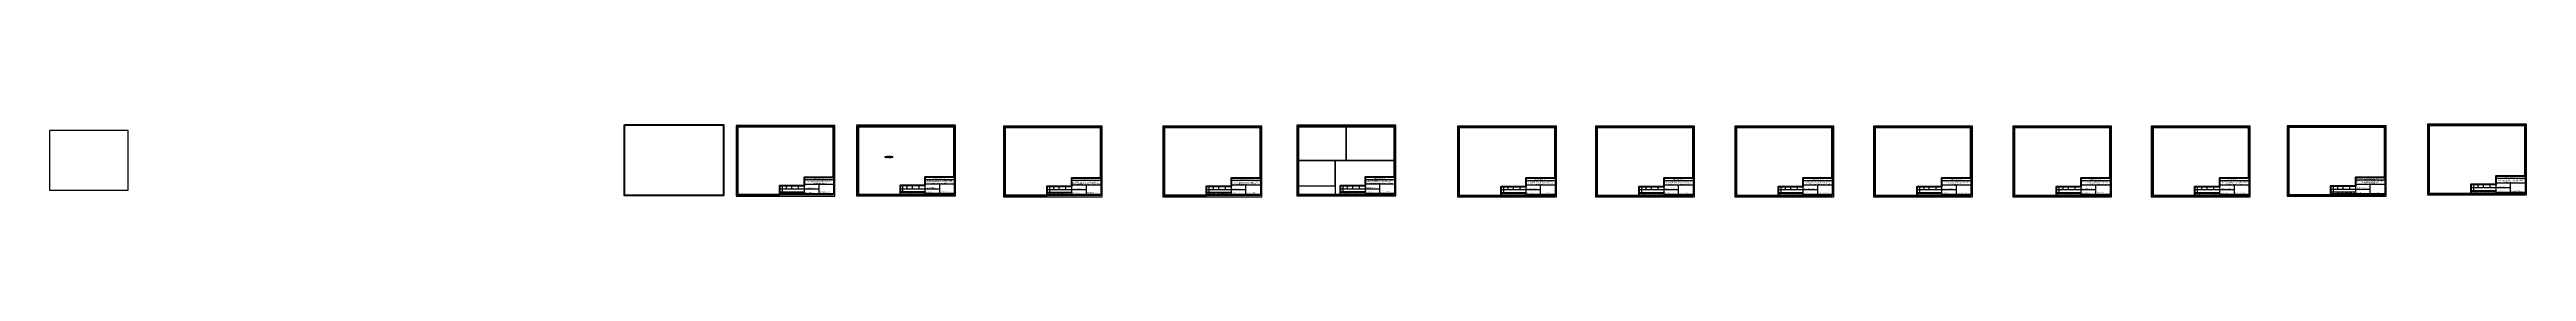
# Paper-space layout 'Layout1' of a CAD drawing. Header units: inches. Extents: x 1 to 265, y 0 to 8.
# The model-space entities are those that its viewports show. They can reach past a viewport. Long polylines and large blocks are cut down to what shows.
import ezdxf

# ---------------------------------------------------------------- set-up
doc = ezdxf.new("R2010")
doc.units = ezdxf.units.IN
doc.header["$LTSCALE"] = 600
doc.header["$MEASUREMENT"] = 0
for name, pattern in [('ACAD_ISO02W100', [15, 12, -3]), ('ACAD_ISO03W100', [30, 12, -18]), ('DASHED', [0.75, 0.5, -0.25]), ('DASHED2', [0.375, 0.25, -0.125])]:
    doc.linetypes.add(name, pattern=pattern)
for name, color, linetype, lineweight in [('arrow', 6, 'Continuous', 15), ('COLM', 1, 'Continuous', 20), ('DIM', 140, 'Continuous', 15), ('DIMENSION', 3, 'Continuous', 15), ('HATCH', 252, 'Continuous', 5), ('Left Bank Profile', 7, 'Continuous', 25), ('LIGHT', 7, 'Continuous', 0), ('LINE', 7, 'Continuous', 20), ('line2', 3, 'Continuous', 30), ('secondary light', 5, 'Continuous', 9), ('slop', 8, 'Continuous', 9), ('Text 20', 7, 'Continuous', 15)]:
    doc.layers.add(name, color=color, linetype=linetype, lineweight=lineweight)
for name, color, linetype in [('ELEVATION', 7, 'Continuous'), ('OutLine', 7, 'Continuous'), ('P1', 7, 'Continuous'), ('PLAN', 7, 'Continuous'), ('ROD', 1, 'Continuous'), ('TEXT', 7, 'Continuous'), ('TXT', 2, 'Continuous')]:
    doc.layers.add(name, color=color, linetype=linetype)
doc.styles.add('1-2', font='arial.ttf')
doc.styles.add('arial', font='swisscl.ttf')
doc.styles.add('BIG', font='ROMANT.SHX')
doc.styles.add('DIM', font='isocp3.shx')
doc.styles.add('dimText', font='ARIALN.TTF')
doc.styles.add('REGULAR', font='times.ttf', dxfattribs={"height": 200})
doc.styles.add('t250', font='times.ttf', dxfattribs={"height": 250})
doc.styles.add('time 180', font='times.ttf', dxfattribs={"height": 180})
doc.styles.add('TIMES', font='times.ttf')
doc.styles.add('Times350', font='times.ttf', dxfattribs={"height": 350})
doc.dimstyles.new('3', dxfattribs={"dimtxt": 225, "dimasz": 350, "dimexe": 100, "dimexo": 25, "dimgap": 9, "dimtad": 0, "dimdec": 0, "dimzin": 0, "dimdsep": 46, "dimtxsty": 'Standard', "dimcen": 0, "dimclrd": 5, "dimclre": 6, "dimclrt": 1, "dimadec": 0, "dimazin": 0, "dimtfac": 1, "dimtdec": 0, "dimtofl": 0, "dimtmove": 2, "dimatfit": 3, "dimfxl": 1, "dimfrac": 1, "dimtolj": 1, "dimtzin": 0, "dimarcsym": 0})
doc.dimstyles.new('DIM', dxfattribs={"dimscale": 0, "dimtxt": 200, "dimasz": 1.6, "dimexe": 0, "dimexo": 0, "dimgap": 100, "dimtad": 1, "dimdec": 0, "dimzin": 0, "dimdsep": 46, "dimtxsty": 'REGULAR', "dimblk": 'DD', "dimcen": 150, "dimse1": 1, "dimse2": 1, "dimclrd": 7, "dimclrt": 133, "dimadec": 0, "dimazin": 0, "dimtfac": 1, "dimtdec": 0, "dimtofl": 0, "dimtmove": 0, "dimatfit": 3, "dimfxl": 1, "dimtolj": 1, "dimtzin": 0, "dimlwd": 0, "dimarcsym": 0})
doc.dimstyles.new('dim75', dxfattribs={"dimtxt": 150, "dimasz": 150, "dimexe": 150, "dimexo": 150, "dimgap": 50, "dimtad": 1, "dimdec": 0, "dimzin": 0, "dimdsep": 46, "dimtxsty": 'Standard', "dimcen": 0.09, "dimclrd": 256, "dimclre": 256, "dimadec": 0, "dimazin": 0, "dimtfac": 1, "dimtdec": 0, "dimtofl": 0, "dimtmove": 0, "dimatfit": 3, "dimfxl": 150, "dimfxlon": 1, "dimtolj": 1, "dimtzin": 0, "dimlwd": -1, "dimlwe": -1, "dimarcsym": 1})
doc.dimstyles.new('dim_100', dxfattribs={"dimtxt": 200, "dimasz": 200, "dimexe": 200, "dimexo": 100, "dimgap": 70, "dimtad": 1, "dimdec": 0, "dimzin": 0, "dimdsep": 46, "dimtxsty": 'DIM', "dimcen": 150, "dimclrd": 5, "dimclre": 5, "dimclrt": 7, "dimadec": 0, "dimazin": 0, "dimtfac": 1, "dimtdec": 0, "dimtmove": 0, "dimatfit": 3, "dimfxl": 20, "dimtolj": 1, "dimtzin": 0, "dimarcsym": 0})
doc.dimstyles.new('Dim_20', dxfattribs={"dimtxt": 40, "dimasz": 40, "dimexe": 40, "dimexo": 5, "dimgap": 5, "dimtad": 1, "dimdec": 0, "dimzin": 0, "dimdsep": 46, "dimtxsty": 'DIM', "dimcen": 0.09, "dimclrd": 5, "dimclre": 5, "dimclrt": 7, "dimadec": 0, "dimazin": 0, "dimtfac": 1, "dimtdec": 0, "dimtmove": 0, "dimatfit": 3, "dimfxl": 40, "dimfxlon": 1, "dimtolj": 1, "dimtzin": 0, "dimarcsym": 0})
doc.dimstyles.new('dim_230', dxfattribs={"dimtxt": 460, "dimasz": 460, "dimexe": 230, "dimexo": 100, "dimgap": 100, "dimtad": 1, "dimdec": 0, "dimzin": 0, "dimdsep": 46, "dimtxsty": 'dimText', "dimcen": 0.09, "dimclrd": 256, "dimclre": 256, "dimclrt": 7, "dimadec": 0, "dimazin": 0, "dimtfac": 1, "dimtdec": 0, "dimtofl": 0, "dimtmove": 0, "dimatfit": 3, "dimfxl": 1, "dimtolj": 1, "dimtzin": 0, "dimlwd": -1, "dimlwe": -1, "dimarcsym": 0})
doc.dimstyles.new('dim_60', dxfattribs={"dimtxt": 120, "dimasz": 120, "dimexe": 60, "dimexo": 60, "dimgap": 50, "dimtad": 1, "dimdec": 0, "dimzin": 0, "dimdsep": 46, "dimtxsty": 'DIM', "dimcen": 0.09, "dimclrd": 5, "dimclre": 5, "dimclrt": 7, "dimadec": 0, "dimazin": 0, "dimtfac": 1, "dimtdec": 0, "dimtmove": 0, "dimatfit": 3, "dimfxl": 1, "dimtolj": 1, "dimtzin": 0, "dimarcsym": 0})
doc.dimstyles.new('dim_70', dxfattribs={"dimtxt": 140, "dimasz": 140, "dimexe": 70, "dimexo": 40, "dimgap": 50, "dimtad": 1, "dimdec": 0, "dimzin": 0, "dimdsep": 46, "dimtxsty": 'arial', "dimcen": 0.09, "dimclrd": 5, "dimclre": 5, "dimclrt": 7, "dimadec": 0, "dimazin": 0, "dimtfac": 1, "dimtdec": 0, "dimtmove": 0, "dimatfit": 3, "dimfxl": 1, "dimtolj": 1, "dimtzin": 0, "dimarcsym": 0})
doc.dimstyles.new('DOT', dxfattribs={"dimtxt": 270, "dimasz": 1.5, "dimexe": 700, "dimexo": 500, "dimgap": 150, "dimtad": 1, "dimdec": 0, "dimzin": 0, "dimdsep": 46, "dimtxsty": 'TIMES', "dimblk": 'DD', "dimcen": 0.09, "dimse1": 1, "dimse2": 1, "dimclrd": 5, "dimclre": 5, "dimclrt": 7, "dimadec": 0, "dimazin": 0, "dimtfac": 1, "dimtdec": 0, "dimtofl": 0, "dimtmove": 0, "dimatfit": 3, "dimldrblk": 'DD', "dimfxl": 1, "dimtolj": 1, "dimtzin": 0, "dimarcsym": 0})
doc.dimstyles.new('DOT2', dxfattribs={"dimtxt": 200, "dimasz": 1.5, "dimexe": 700, "dimexo": 500, "dimgap": 150, "dimtad": 1, "dimdec": 0, "dimzin": 0, "dimdsep": 46, "dimtxsty": 'TIMES', "dimblk1": 'DD', "dimblk2": 'DD', "dimsah": 1, "dimcen": 0, "dimse1": 1, "dimse2": 1, "dimclrd": 256, "dimclre": 256, "dimclrt": 256, "dimadec": 0, "dimazin": 0, "dimtfac": 1, "dimtdec": 0, "dimtofl": 0, "dimtmove": 0, "dimatfit": 3, "dimldrblk": 'DD', "dimfxl": 1, "dimtolj": 1, "dimtzin": 0, "dimarcsym": 0})
doc.dimstyles.new('DOT3', dxfattribs={"dimtxt": 250, "dimasz": 1.5, "dimexe": 700, "dimexo": 500, "dimgap": 150, "dimtad": 1, "dimdec": 0, "dimzin": 0, "dimdsep": 46, "dimtxsty": 'TIMES', "dimblk1": 'DD', "dimblk2": 'DD', "dimsah": 1, "dimcen": 0, "dimse1": 1, "dimse2": 1, "dimclrd": 256, "dimclre": 256, "dimclrt": 256, "dimadec": 0, "dimazin": 0, "dimtfac": 1, "dimtdec": 0, "dimtofl": 0, "dimtmove": 0, "dimatfit": 3, "dimldrblk": 'DD', "dimfxl": 1, "dimtolj": 1, "dimtzin": 0, "dimarcsym": 0})
doc.dimstyles.new('LEADER', dxfattribs={"dimtxt": 150, "dimasz": 160, "dimexe": 100, "dimexo": 100, "dimgap": 70, "dimtad": 0, "dimtih": 1, "dimtoh": 1, "dimdec": 0, "dimzin": 0, "dimdsep": 46, "dimtxsty": 'Standard', "dimcen": 0.09, "dimclrd": 170, "dimclre": 170, "dimclrt": 169, "dimadec": 0, "dimazin": 0, "dimtfac": 1, "dimtdec": 4, "dimtofl": 0, "dimtmove": 0, "dimatfit": 3, "dimfxl": 1, "dimtolj": 1, "dimtzin": 0, "dimarcsym": 0})
doc.dimstyles.new('MITHU', dxfattribs={"dimtxt": 350, "dimasz": 200, "dimexe": 300, "dimexo": 0, "dimgap": 200, "dimtad": 1, "dimtih": 1, "dimtoh": 1, "dimdec": 0, "dimzin": 0, "dimdsep": 46, "dimtxsty": 'Standard', "dimblk": 'DOT', "dimcen": 0, "dimclrd": 256, "dimclre": 256, "dimclrt": 256, "dimadec": 0, "dimazin": 0, "dimtfac": 1, "dimtdec": 0, "dimtofl": 0, "dimtmove": 2, "dimatfit": 3, "dimfxl": 300, "dimfxlon": 1, "dimtolj": 1, "dimtzin": 0, "dimarcsym": 0})
doc.dimstyles.new('MITHU2', dxfattribs={"dimtxt": 350, "dimasz": 250, "dimexe": 300, "dimexo": 0, "dimgap": 200, "dimtad": 1, "dimtih": 1, "dimtoh": 1, "dimdec": 0, "dimzin": 0, "dimdsep": 46, "dimtxsty": 'Standard', "dimblk": 'DOT', "dimcen": 0, "dimclrd": 256, "dimclre": 256, "dimclrt": 256, "dimadec": 0, "dimazin": 0, "dimtfac": 1, "dimtdec": 0, "dimtofl": 0, "dimtmove": 2, "dimatfit": 3, "dimfxl": 300, "dimfxlon": 1, "dimtolj": 1, "dimtzin": 0, "dimarcsym": 0})
doc.dimstyles.new('sec', dxfattribs={"dimtxt": 180, "dimasz": 300, "dimexe": 0.18, "dimexo": 0.0625, "dimgap": 0.09, "dimtad": 0, "dimtih": 1, "dimtoh": 1, "dimdec": 0, "dimzin": 0, "dimdsep": 46, "dimtxsty": 'REGULAR', "dimcen": 0.09, "dimadec": 0, "dimazin": 0, "dimtfac": 1, "dimtdec": 0, "dimtofl": 0, "dimtmove": 0, "dimatfit": 3, "dimfxl": 1, "dimtolj": 1, "dimtzin": 0, "dimarcsym": 0})
doc.dimstyles.get("Standard").update_dxf_attribs({"dimtxt": 100, "dimasz": 0.18, "dimexe": 0.18, "dimexo": 0.0625, "dimgap": 0.09, "dimtad": 0, "dimtih": 1, "dimtoh": 1, "dimdec": 4, "dimzin": 0, "dimdsep": 46, "dimtxsty": 'Standard', "dimcen": 0.09, "dimadec": 0, "dimazin": 0, "dimtfac": 1, "dimtdec": 4, "dimtofl": 0, "dimtmove": 0, "dimatfit": 3, "dimfxl": 1, "dimtolj": 1, "dimtzin": 0, "dimarcsym": 0})
picture_1 = doc.add_image_def('image1.jpg', size_in_pixel=(3507, 4960))
picture_2 = doc.add_image_def('image2.jpg', size_in_pixel=(4960, 3507))
picture_3 = doc.add_image_def('image3.jpg', size_in_pixel=(1240, 1754))

# ---------------------------------------------------------------- blocks, each defined once
blk = doc.blocks.new('DOT')
at = {"layer": 'DIM'}
for p, q in [((0, 62.6), (0, -75.2)), ((-75.2, 0), (71.1, 0))]:
    blk.add_line(p, q, dxfattribs=at)
at = {"layer": 'DIM', "const_width": 24.8}
blk.add_lwpolyline([(-12.6, 0, 1), (12.6, 0, 1)], format="xyb", close=True, dxfattribs=at)
blk = doc.blocks.new('DD')
at = {"layer": 'DIM'}
blk.add_blockref('DOT', (0, 0), dxfattribs=at)
blk = doc.blocks.new('*D5')
at = {"layer": 'DEFPOINTS', "color": 0, "ltscale": 2}
for p in [(-973306, 940234), (-973179, 940234), (-973179, 939734)]:
    blk.add_point(p, dxfattribs=at)
at = {"layer": 'DIMENSION', "color": 5, "lineweight": -2, "ltscale": 2}
blk.add_line((-973306, 939736), (-973306, 940233), dxfattribs=at)
at = {"layer": 'DIMENSION', "color": 5, "lineweight": -2, "ltscale": 2, "xscale": 1.5, "yscale": 1.5, "zscale": 1.5}
for p, rotation in [((-973306, 939734), 270), ((-973306, 940234), 90)]:
    blk.add_blockref('DD', p, dxfattribs=dict(at, rotation=rotation))
at = {"layer": 'DIMENSION', "color": 7, "ltscale": 2, "insert": (-974358, 939984), "char_height": 250, "attachment_point": 5, "rotation": 90, "style": 't250'}
blk.add_mtext('\\A1;500', dxfattribs=at)
blk = doc.blocks.new('_Dot')
at = {"color": 0, "linetype": 'ByBlock', "lineweight": -2}
blk.add_line((-0.5, 0), (-1, 0), dxfattribs=at)
at = {"color": 0, "linetype": 'ByBlock', "const_width": 0.5}
blk.add_lwpolyline([(-0.25, 0, 1), (0.25, 0, 1)], format="xyb", close=True, dxfattribs=at)
blk = doc.blocks.new('*D10')
at = {"layer": 'DEFPOINTS', "color": 0, "ltscale": 500}
for p in [(-862291, 938981), (-861833, 938981), (-861833, 938081)]:
    blk.add_point(p, dxfattribs=at)
at = {"layer": 'DIM', "color": 7, "ltscale": 500}
for p, q in [((-861933, 938981), (-862521, 938981)), ((-861933, 938081), (-862521, 938081)), ((-862291, 938431), (-862291, 938631))]:
    blk.add_line(p, q, dxfattribs=at)
for points in [[(-862349, 938631), (-862233, 938631), (-862291, 938981)], [(-862349, 938431), (-862233, 938431), (-862291, 938081)]]:
    blk.add_solid(points, dxfattribs=at)
at = {"layer": 'DIM', "color": 7, "ltscale": 500, "insert": (-862616, 938531), "char_height": 500, "attachment_point": 5, "rotation": 90, "style": 'dimText'}
blk.add_mtext('\\A1;900', dxfattribs=at)
blk = doc.blocks.new('*D7')
at = {"layer": 'DEFPOINTS', "color": 0, "ltscale": 500}
for p in [(-894432, 936581), (-891344, 936581), (-891344, 930381)]:
    blk.add_point(p, dxfattribs=at)
at = {"layer": 'DIM', "color": 7, "ltscale": 500}
for p, q in [((-891444, 936581), (-894662, 936581)), ((-894432, 930731), (-894432, 936231)), ((-891444, 930381), (-894662, 930381))]:
    blk.add_line(p, q, dxfattribs=at)
for points in [[(-894491, 936231), (-894374, 936231), (-894432, 936581)], [(-894491, 930731), (-894374, 930731), (-894432, 930381)]]:
    blk.add_solid(points, dxfattribs=at)
at = {"layer": 'DIM', "color": 7, "ltscale": 500, "insert": (-894788, 933481), "char_height": 500, "attachment_point": 5, "rotation": 90, "style": 'dimText'}
blk.add_mtext('\\A1;6200', dxfattribs=at)
blk = doc.blocks.new('*D8')
at = {"layer": 'DEFPOINTS', "color": 0, "ltscale": 500}
for p in [(-894432, 940481), (-891344, 940481), (-891344, 936581)]:
    blk.add_point(p, dxfattribs=at)
at = {"layer": 'DIM', "color": 7, "ltscale": 500}
for p, q in [((-891444, 940481), (-894662, 940481)), ((-894432, 936931), (-894432, 940131)), ((-891444, 936581), (-894662, 936581))]:
    blk.add_line(p, q, dxfattribs=at)
for points in [[(-894491, 940131), (-894374, 940131), (-894432, 940481)], [(-894491, 936931), (-894374, 936931), (-894432, 936581)]]:
    blk.add_solid(points, dxfattribs=at)
at = {"layer": 'DIM', "color": 7, "ltscale": 500, "insert": (-894788, 938531), "char_height": 500, "attachment_point": 5, "rotation": 90, "style": 'dimText'}
blk.add_mtext('\\A1;3900', dxfattribs=at)
blk = doc.blocks.new('*D9')
at = {"layer": 'DEFPOINTS', "color": 0, "ltscale": 500}
for p in [(-865378, 927159), (-855378, 927159), (-855378, 925566)]:
    blk.add_point(p, dxfattribs=at)
at = {"layer": 'DIM', "color": 7, "ltscale": 500}
for p, q in [((-865378, 927059), (-865378, 925336)), ((-855378, 927059), (-855378, 925336)), ((-865028, 925566), (-855728, 925566))]:
    blk.add_line(p, q, dxfattribs=at)
for points in [[(-865028, 925624), (-865028, 925508), (-865378, 925566)], [(-855728, 925624), (-855728, 925508), (-855378, 925566)]]:
    blk.add_solid(points, dxfattribs=at)
at = {"layer": 'DIM', "color": 7, "ltscale": 500, "insert": (-860378, 925921), "char_height": 500, "attachment_point": 5, "style": 'dimText'}
blk.add_mtext('\\A1;10000', dxfattribs=at)
blk = doc.blocks.new('*D6')
at = {"layer": 'DEFPOINTS', "color": 0, "ltscale": 500}
for p in [(-876727, 927352), (-865378, 927352), (-876727, 925611)]:
    blk.add_point(p, dxfattribs=at)
at = {"layer": 'DIM', "color": 7, "ltscale": 500}
for p, q in [((-876727, 927252), (-876727, 925381)), ((-865378, 927252), (-865378, 925381)), ((-865728, 925611), (-876377, 925611))]:
    blk.add_line(p, q, dxfattribs=at)
for points in [[(-876377, 925669), (-876377, 925553), (-876727, 925611)], [(-865728, 925669), (-865728, 925553), (-865378, 925611)]]:
    blk.add_solid(points, dxfattribs=at)
at = {"layer": 'DIM', "color": 7, "ltscale": 500, "insert": (-871053, 925966), "char_height": 500, "attachment_point": 5, "style": 'dimText'}
blk.add_mtext('\\A1;11350', dxfattribs=at)
blk = doc.blocks.new('*D11')
at = {"layer": 'DEFPOINTS', "color": 0, "ltscale": 500}
for p in [(-891344, 946681), (-894432, 940481), (-891344, 940481)]:
    blk.add_point(p, dxfattribs=at)
at = {"layer": 'DIM', "color": 7, "ltscale": 500}
for p, q in [((-891444, 946681), (-894662, 946681)), ((-894432, 946331), (-894432, 940831)), ((-891444, 940481), (-894662, 940481))]:
    blk.add_line(p, q, dxfattribs=at)
for points in [[(-894491, 946331), (-894374, 946331), (-894432, 946681)], [(-894491, 940831), (-894374, 940831), (-894432, 940481)]]:
    blk.add_solid(points, dxfattribs=at)
at = {"layer": 'DIM', "color": 7, "ltscale": 500, "insert": (-894788, 943581), "char_height": 500, "attachment_point": 5, "rotation": 90, "style": 'dimText'}
blk.add_mtext('\\A1;6200', dxfattribs=at)
blk = doc.blocks.new('*D12')
at = {"layer": 'DEFPOINTS', "color": 0, "ltscale": 500}
for p in [(-891344, 940481), (-894432, 936581), (-891344, 936581)]:
    blk.add_point(p, dxfattribs=at)
at = {"layer": 'DIM', "color": 7, "ltscale": 500}
for p, q in [((-891444, 940481), (-894662, 940481)), ((-894432, 940131), (-894432, 936931)), ((-891444, 936581), (-894662, 936581))]:
    blk.add_line(p, q, dxfattribs=at)
for points in [[(-894491, 940131), (-894374, 940131), (-894432, 940481)], [(-894491, 936931), (-894374, 936931), (-894432, 936581)]]:
    blk.add_solid(points, dxfattribs=at)
at = {"layer": 'DIM', "color": 7, "ltscale": 500, "insert": (-894788, 938531), "char_height": 500, "attachment_point": 5, "rotation": 90, "style": 'dimText'}
blk.add_mtext('\\A1;3900', dxfattribs=at)
blk = doc.blocks.new('*D13')
at = {"layer": 'DEFPOINTS', "color": 0, "ltscale": 500}
for p in [(-855378, 927352), (-844028, 927352), (-844028, 925611)]:
    blk.add_point(p, dxfattribs=at)
at = {"layer": 'DIM', "color": 7, "ltscale": 500}
for p, q in [((-855378, 927252), (-855378, 925381)), ((-844028, 927252), (-844028, 925381)), ((-855028, 925611), (-844378, 925611))]:
    blk.add_line(p, q, dxfattribs=at)
for points in [[(-855028, 925669), (-855028, 925553), (-855378, 925611)], [(-844378, 925669), (-844378, 925553), (-844028, 925611)]]:
    blk.add_solid(points, dxfattribs=at)
at = {"layer": 'DIM', "color": 7, "ltscale": 500, "insert": (-849703, 925966), "char_height": 500, "attachment_point": 5, "style": 'dimText'}
blk.add_mtext('\\A1;11350', dxfattribs=at)
blk = doc.blocks.new('*D18')
at = {"layer": 'DEFPOINTS', "color": 0, "ltscale": 50}
for p in [(-443841, 932729), (-443541, 932848), (-443541, 932724)]:
    blk.add_point(p, dxfattribs=at)
at = {"layer": 'HATCH', "color": 5, "lineweight": -2, "ltscale": 50}
for p, q in [((-444041, 932848), (-444241, 932848)), ((-443841, 932829), (-443841, 933048)), ((-443841, 932848), (-443541, 932848)), ((-443541, 932824), (-443541, 933048)), ((-443341, 932848), (-443141, 932848))]:
    blk.add_line(p, q, dxfattribs=at)
at = {"layer": 'HATCH', "color": 5, "ltscale": 50}
for points in [[(-444041, 932882), (-444041, 932815), (-443841, 932848)], [(-443341, 932882), (-443341, 932815), (-443541, 932848)]]:
    blk.add_solid(points, dxfattribs=at)
at = {"layer": 'HATCH', "color": 7, "ltscale": 50, "insert": (-443691, 933021), "char_height": 200, "attachment_point": 5, "style": 'arial'}
blk.add_mtext('\\A1;300', dxfattribs=at)
blk = doc.blocks.new('*D19')
at = {"layer": 'DEFPOINTS', "color": 0, "ltscale": 50}
for p in [(-447079, 923586), (-446629, 923449), (-446629, 923364)]:
    blk.add_point(p, dxfattribs=at)
at = {"layer": 'HATCH', "color": 5, "lineweight": -2, "ltscale": 50}
for p, q in [((-447079, 923546), (-447079, 923294)), ((-446939, 923364), (-446769, 923364)), ((-446629, 923409), (-446629, 923294))]:
    blk.add_line(p, q, dxfattribs=at)
at = {"layer": 'HATCH', "color": 5, "ltscale": 50}
for points in [[(-446939, 923387), (-446939, 923341), (-447079, 923364)], [(-446769, 923387), (-446769, 923341), (-446629, 923364)]]:
    blk.add_solid(points, dxfattribs=at)
at = {"layer": 'HATCH', "color": 7, "ltscale": 50, "insert": (-446854, 923516), "char_height": 200, "attachment_point": 5, "style": 'arial'}
blk.add_mtext('\\A1;450', dxfattribs=at)
blk = doc.blocks.new('RT')
at = {"layer": 'DIM', "ltscale": 50}
h = blk.add_hatch(dxfattribs=at)
h.set_pattern_fill('AR-CONC', color=8, scale=100, style=0)
h.set_pattern_definition([(50, (-3013919.5, 641592.65), (717.26018, -62.75213), [75, -825]), (355, (-3013919.5, 641592.65), (-138.75133, 752.19213), [60, -660]), (100.4514, (-3013859.75, 641587.4), (578.50938, 689.43954), [63.74019, -701.14211]), (46.1842, (-3013919.5, 641792.65), (1067.24105, -165.51901), [112.5, -1237.5]), (96.6356, (-3013830.6, 641778.9), (934.6627, 974.11787), [95.6103, -1051.713]), (351.1842, (-3013919.5, 641792.7), (934.66195, 974.1186), [90, -990]), (21, (-3013819.5, 641742.65), (596.90705, -402.61889), [75, -825]), (326, (-3013819.5, 641742.65), (243.31533, 725.15005), [60, -660]), (71.4514, (-3013769.8, 641709.1), (840.22263, 322.5305), [63.74019, -701.14211]), (37.5, (-3013919.52, 641592.65), (12.159855, 332.893854), [0, -652, 0, -670, 0, -662.5]), (7.5, (-3013919.52, 641592.65), (263.069537, 394.41171), [0, -382, 0, -637, 0, -252.5]), (327.5, (-3014142.52, 641592.65), (533.822436, -22.554872), [0, -250, 0, -780, 0, -1035]), (317.5, (-3014242.52, 641592.65), (583.18617, 100.10498), [0, -325, 0, -518, 0, -735])])
h.paths.add_polyline_path([(150, -2269), (138, -2291), (119, -2305), (97, -2311), (74, -2310), (52, -2302), (33, -2290), (15, -2276), (-6, -2267), (-29, -2266), (-52, -2273), (-64, -2281), (-86, -2289), (-109, -2290), (-130, -2283), (-150, -2271), (-150, 0), (150, 0)])
for points in [[(-150, -1014), (-44, -1014), (-44, -966), (22, -1055), (22, -1014), (150, -1014)], [(-150, -1063), (-29, -1063), (-29, -1015), (38, -1103), (38, -1063), (150, -1063)]]:
    blk.add_lwpolyline(points, dxfattribs=at)
at = {"layer": 'P1', "ltscale": 50}
for points in [[(-150, 0), (-150, -1014)], [(-150, 0), (150, 0)], [(150, 0), (150, -1014)], [(-150, -1063), (-150, -2271)], [(150, -1063), (150, -2253)]]:
    blk.add_lwpolyline(points, dxfattribs=at)
blk.add_spline([(-150, -2271), (-115, -2289), (-72, -2284), (-23, -2252), (15, -2223), (67, -2207), (106, -2210), (132, -2224), (144, -2239), (150, -2253), (150, -2266), (123, -2303), (73, -2309), (38, -2293), (10, -2273), (-18, -2265), (-51, -2273)], degree=3, dxfattribs=at)
blk = doc.blocks.new('PILE.5')
at = {"layer": 'HATCH', "color": 5}
blk.add_blockref('RT', (0, 0), dxfattribs=at)
blk = doc.blocks.new('*D20')
at = {"layer": 'DEFPOINTS', "color": 0, "ltscale": 500}
for p in [(-440539, 926401), (-440469, 926476), (-440061, 926401)]:
    blk.add_point(p, dxfattribs=at)
at = {"layer": 'DIM', "color": 5, "lineweight": -2, "ltscale": 500}
for p, q in [((-440181, 926476), (-439941, 926476)), ((-440181, 926401), (-439941, 926401)), ((-440061, 926596), (-440061, 926716)), ((-440061, 926476), (-440061, 926401)), ((-440061, 926281), (-440061, 926161))]:
    blk.add_line(p, q, dxfattribs=at)
at = {"layer": 'DIM', "color": 5, "ltscale": 500}
for points in [[(-440081, 926596), (-440041, 926596), (-440061, 926476)], [(-440081, 926281), (-440041, 926281), (-440061, 926401)]]:
    blk.add_solid(points, dxfattribs=at)
at = {"layer": 'DIM', "color": 7, "ltscale": 500, "insert": (-439873, 926590), "char_height": 120, "attachment_point": 5, "rotation": 90, "style": 'arial'}
blk.add_mtext('\\A1;75', dxfattribs=at)
blk = doc.blocks.new('*D21')
at = {"layer": 'DEFPOINTS', "color": 0, "ltscale": 50}
for p in [(-438806, 923586), (-438806, 923351), (-438356, 923586)]:
    blk.add_point(p, dxfattribs=at)
at = {"layer": 'HATCH', "color": 5, "lineweight": -2, "ltscale": 50}
for p, q in [((-438806, 923546), (-438806, 923281)), ((-438496, 923351), (-438666, 923351)), ((-438356, 923546), (-438356, 923281))]:
    blk.add_line(p, q, dxfattribs=at)
at = {"layer": 'HATCH', "color": 5, "ltscale": 50}
for points in [[(-438666, 923374), (-438666, 923328), (-438806, 923351)], [(-438496, 923374), (-438496, 923328), (-438356, 923351)]]:
    blk.add_solid(points, dxfattribs=at)
at = {"layer": 'HATCH', "color": 7, "ltscale": 50, "insert": (-438581, 923503), "char_height": 200, "attachment_point": 5, "style": 'arial'}
blk.add_mtext('\\A1;450', dxfattribs=at)
blk = doc.blocks.new('*D22')
at = {"layer": 'DEFPOINTS', "color": 0, "ltscale": 50}
for p in [(-434850, 916603), (-434850, 916479), (-434550, 916484)]:
    blk.add_point(p, dxfattribs=at)
at = {"layer": 'HATCH', "color": 5, "lineweight": -2, "ltscale": 50}
for p, q in [((-435050, 916603), (-435250, 916603)), ((-434850, 916579), (-434850, 916803)), ((-434550, 916603), (-434850, 916603)), ((-434550, 916584), (-434550, 916803)), ((-434350, 916603), (-434150, 916603))]:
    blk.add_line(p, q, dxfattribs=at)
at = {"layer": 'HATCH', "color": 5, "ltscale": 50}
for points in [[(-435050, 916637), (-435050, 916570), (-434850, 916603)], [(-434350, 916637), (-434350, 916570), (-434550, 916603)]]:
    blk.add_solid(points, dxfattribs=at)
at = {"layer": 'HATCH', "color": 7, "ltscale": 50, "insert": (-434700, 916776), "char_height": 200, "attachment_point": 5, "style": 'arial'}
blk.add_mtext('\\A1;300', dxfattribs=at)
blk = doc.blocks.new('*D23')
at = {"layer": 'DEFPOINTS', "color": 0, "ltscale": 50}
for p in [(-439611, 907245), (-438373, 907181), (-438373, 907026)]:
    blk.add_point(p, dxfattribs=at)
at = {"layer": 'HATCH', "color": 5, "lineweight": -2, "ltscale": 50}
for p, q in [((-439611, 907205), (-439611, 906956)), ((-439471, 907026), (-438513, 907026)), ((-438373, 907141), (-438373, 906956))]:
    blk.add_line(p, q, dxfattribs=at)
at = {"layer": 'HATCH', "color": 5, "ltscale": 50}
for points in [[(-439471, 907050), (-439471, 907003), (-439611, 907026)], [(-438513, 907050), (-438513, 907003), (-438373, 907026)]]:
    blk.add_solid(points, dxfattribs=at)
at = {"layer": 'HATCH', "color": 7, "ltscale": 50, "insert": (-438860, 907179), "char_height": 200, "attachment_point": 5, "style": 'arial'}
blk.add_mtext('\\A1;900', dxfattribs=at)
blk = doc.blocks.new('*D24')
at = {"layer": 'DEFPOINTS', "color": 0, "ltscale": 50}
for p in [(-433607, 907121), (-433607, 907023), (-432369, 907152)]:
    blk.add_point(p, dxfattribs=at)
at = {"layer": 'HATCH', "color": 5, "lineweight": -2, "ltscale": 50}
for p, q in [((-433607, 907081), (-433607, 906953)), ((-432509, 907023), (-433467, 907023)), ((-432369, 907112), (-432369, 906953))]:
    blk.add_line(p, q, dxfattribs=at)
at = {"layer": 'HATCH', "color": 5, "ltscale": 50}
for points in [[(-433467, 907046), (-433467, 906999), (-433607, 907023)], [(-432509, 907046), (-432509, 906999), (-432369, 907023)]]:
    blk.add_solid(points, dxfattribs=at)
at = {"layer": 'HATCH', "color": 7, "ltscale": 50, "insert": (-432988, 907175), "char_height": 200, "attachment_point": 5, "style": 'arial'}
blk.add_mtext('\\A1;900', dxfattribs=at)
blk = doc.blocks.new('*D25')
at = {"layer": 'DEFPOINTS', "color": 0, "ltscale": 50}
for p in [(-432369, 907152), (-432369, 907023), (-431129, 907245)]:
    blk.add_point(p, dxfattribs=at)
at = {"layer": 'HATCH', "color": 5, "lineweight": -2, "ltscale": 50}
for p, q in [((-432369, 907112), (-432369, 906953)), ((-431269, 907023), (-432229, 907023)), ((-431129, 907205), (-431129, 906953))]:
    blk.add_line(p, q, dxfattribs=at)
at = {"layer": 'HATCH', "color": 5, "ltscale": 50}
for points in [[(-432229, 907046), (-432229, 906999), (-432369, 907023)], [(-431269, 907046), (-431269, 906999), (-431129, 907023)]]:
    blk.add_solid(points, dxfattribs=at)
at = {"layer": 'HATCH', "color": 7, "ltscale": 50, "insert": (-431801, 907175), "char_height": 200, "attachment_point": 5, "style": 'arial'}
blk.add_mtext('\\A1;900', dxfattribs=at)
blk = doc.blocks.new('*D26')
at = {"layer": 'DEFPOINTS', "color": 0, "ltscale": 50}
for p in [(-431129, 907108), (-431129, 907023), (-430678, 907245)]:
    blk.add_point(p, dxfattribs=at)
at = {"layer": 'HATCH', "color": 5, "lineweight": -2, "ltscale": 50}
for p, q in [((-431129, 907068), (-431129, 906953)), ((-430818, 907023), (-430989, 907023)), ((-430678, 907205), (-430678, 906953))]:
    blk.add_line(p, q, dxfattribs=at)
at = {"layer": 'HATCH', "color": 5, "ltscale": 50}
for points in [[(-430989, 907046), (-430989, 906999), (-431129, 907023)], [(-430818, 907046), (-430818, 906999), (-430678, 907023)]]:
    blk.add_solid(points, dxfattribs=at)
at = {"layer": 'HATCH', "color": 7, "ltscale": 50, "insert": (-430903, 907175), "char_height": 200, "attachment_point": 5, "style": 'arial'}
blk.add_mtext('\\A1;450', dxfattribs=at)
blk = doc.blocks.new('*D27')
at = {"layer": 'DEFPOINTS', "color": 0, "ltscale": 500}
for p in [(-438759, 910156), (-438351, 910231), (-438282, 910156)]:
    blk.add_point(p, dxfattribs=at)
at = {"layer": 'DIM', "color": 5, "lineweight": -2, "ltscale": 500}
for p, q in [((-438759, 910351), (-438759, 910471)), ((-438639, 910231), (-438879, 910231)), ((-438639, 910156), (-438879, 910156)), ((-438759, 910231), (-438759, 910156)), ((-438759, 910036), (-438759, 909916))]:
    blk.add_line(p, q, dxfattribs=at)
at = {"layer": 'DIM', "color": 5, "ltscale": 500}
for points in [[(-438779, 910351), (-438739, 910351), (-438759, 910231)], [(-438779, 910036), (-438739, 910036), (-438759, 910156)]]:
    blk.add_solid(points, dxfattribs=at)
at = {"layer": 'DIM', "color": 7, "ltscale": 500, "insert": (-438947, 910345), "char_height": 120, "attachment_point": 5, "rotation": 90, "style": 'arial'}
blk.add_mtext('\\A1;75', dxfattribs=at)
blk = doc.blocks.new('*D28')
at = {"layer": 'DEFPOINTS', "color": 0, "ltscale": 50}
for p in [(-441299, 907245), (-440849, 907245), (-440849, 907010)]:
    blk.add_point(p, dxfattribs=at)
at = {"layer": 'HATCH', "color": 5, "lineweight": -2, "ltscale": 50}
for p, q in [((-441299, 907205), (-441299, 906940)), ((-441159, 907010), (-440989, 907010)), ((-440849, 907205), (-440849, 906940))]:
    blk.add_line(p, q, dxfattribs=at)
at = {"layer": 'HATCH', "color": 5, "ltscale": 50}
for points in [[(-441159, 907033), (-441159, 906986), (-441299, 907010)], [(-440989, 907033), (-440989, 906986), (-440849, 907010)]]:
    blk.add_solid(points, dxfattribs=at)
at = {"layer": 'HATCH', "color": 7, "ltscale": 50, "insert": (-441074, 907162), "char_height": 200, "attachment_point": 5, "style": 'arial'}
blk.add_mtext('\\A1;450', dxfattribs=at)
blk = doc.blocks.new('*D29')
at = {"layer": 'DEFPOINTS', "color": 0, "ltscale": 50}
for p in [(-440849, 907245), (-439611, 907181), (-439611, 907026)]:
    blk.add_point(p, dxfattribs=at)
at = {"layer": 'HATCH', "color": 5, "lineweight": -2, "ltscale": 50}
for p, q in [((-440849, 907205), (-440849, 906956)), ((-440709, 907026), (-439751, 907026)), ((-439611, 907141), (-439611, 906956))]:
    blk.add_line(p, q, dxfattribs=at)
at = {"layer": 'HATCH', "color": 5, "ltscale": 50}
for points in [[(-440709, 907050), (-440709, 907003), (-440849, 907026)], [(-439751, 907050), (-439751, 907003), (-439611, 907026)]]:
    blk.add_solid(points, dxfattribs=at)
at = {"layer": 'HATCH', "color": 7, "ltscale": 50, "insert": (-440328, 907179), "char_height": 200, "attachment_point": 5, "style": 'arial'}
blk.add_mtext('\\A1;900', dxfattribs=at)
blk = doc.blocks.new('*D30')
at = {"layer": 'DEFPOINTS', "color": 0, "ltscale": 50}
for p in [(-446629, 923253), (-445729, 923349), (-445729, 923253)]:
    blk.add_point(p, dxfattribs=at)
at = {"layer": 'HATCH', "color": 5, "lineweight": -2, "ltscale": 50}
for p, q in [((-446629, 923293), (-446629, 923419)), ((-446489, 923349), (-445869, 923349)), ((-445729, 923293), (-445729, 923419))]:
    blk.add_line(p, q, dxfattribs=at)
at = {"layer": 'HATCH', "color": 5, "ltscale": 50}
for points in [[(-446489, 923372), (-446489, 923325), (-446629, 923349)], [(-445869, 923372), (-445869, 923325), (-445729, 923349)]]:
    blk.add_solid(points, dxfattribs=at)
at = {"layer": 'HATCH', "color": 7, "ltscale": 50, "insert": (-446179, 923501), "char_height": 200, "attachment_point": 5, "style": 'arial'}
blk.add_mtext('\\A1;900', dxfattribs=at)
blk = doc.blocks.new('*D31')
at = {"layer": 'DEFPOINTS', "color": 0, "ltscale": 50}
for p in [(-445729, 923253), (-444829, 923349), (-444829, 923253)]:
    blk.add_point(p, dxfattribs=at)
at = {"layer": 'HATCH', "color": 5, "lineweight": -2, "ltscale": 50}
for p, q in [((-445729, 923293), (-445729, 923419)), ((-445589, 923349), (-444969, 923349)), ((-444829, 923293), (-444829, 923419))]:
    blk.add_line(p, q, dxfattribs=at)
at = {"layer": 'HATCH', "color": 5, "ltscale": 50}
for points in [[(-445589, 923372), (-445589, 923325), (-445729, 923349)], [(-444969, 923372), (-444969, 923325), (-444829, 923349)]]:
    blk.add_solid(points, dxfattribs=at)
at = {"layer": 'HATCH', "color": 7, "ltscale": 50, "insert": (-445279, 923501), "char_height": 200, "attachment_point": 5, "style": 'arial'}
blk.add_mtext('\\A1;900', dxfattribs=at)
blk = doc.blocks.new('*D32')
at = {"layer": 'DEFPOINTS', "color": 0, "ltscale": 50}
for p in [(-444829, 923253), (-443929, 923349), (-443929, 923253)]:
    blk.add_point(p, dxfattribs=at)
at = {"layer": 'HATCH', "color": 5, "lineweight": -2, "ltscale": 50}
for p, q in [((-444829, 923293), (-444829, 923419)), ((-444689, 923349), (-444069, 923349)), ((-443929, 923293), (-443929, 923419))]:
    blk.add_line(p, q, dxfattribs=at)
at = {"layer": 'HATCH', "color": 5, "ltscale": 50}
for points in [[(-444689, 923372), (-444689, 923325), (-444829, 923349)], [(-444069, 923372), (-444069, 923325), (-443929, 923349)]]:
    blk.add_solid(points, dxfattribs=at)
at = {"layer": 'HATCH', "color": 7, "ltscale": 50, "insert": (-444379, 923501), "char_height": 200, "attachment_point": 5, "style": 'arial'}
blk.add_mtext('\\A1;900', dxfattribs=at)
blk = doc.blocks.new('*D33')
at = {"layer": 'DEFPOINTS', "color": 0, "ltscale": 50}
for p in [(-443929, 923253), (-443029, 923349), (-443029, 923253)]:
    blk.add_point(p, dxfattribs=at)
at = {"layer": 'HATCH', "color": 5, "lineweight": -2, "ltscale": 50}
for p, q in [((-443929, 923293), (-443929, 923419)), ((-443789, 923349), (-443169, 923349)), ((-443029, 923293), (-443029, 923419))]:
    blk.add_line(p, q, dxfattribs=at)
at = {"layer": 'HATCH', "color": 5, "ltscale": 50}
for points in [[(-443789, 923372), (-443789, 923325), (-443929, 923349)], [(-443169, 923372), (-443169, 923325), (-443029, 923349)]]:
    blk.add_solid(points, dxfattribs=at)
at = {"layer": 'HATCH', "color": 7, "ltscale": 50, "insert": (-443479, 923501), "char_height": 200, "attachment_point": 5, "style": 'arial'}
blk.add_mtext('\\A1;900', dxfattribs=at)
blk = doc.blocks.new('*D34')
at = {"layer": 'DEFPOINTS', "color": 0, "ltscale": 50}
for p in [(-441506, 923253), (-440606, 923349), (-440606, 923253)]:
    blk.add_point(p, dxfattribs=at)
at = {"layer": 'HATCH', "color": 5, "lineweight": -2, "ltscale": 50}
for p, q in [((-441506, 923293), (-441506, 923419)), ((-441366, 923349), (-440746, 923349)), ((-440606, 923293), (-440606, 923419))]:
    blk.add_line(p, q, dxfattribs=at)
at = {"layer": 'HATCH', "color": 5, "ltscale": 50}
for points in [[(-441366, 923372), (-441366, 923325), (-441506, 923349)], [(-440746, 923372), (-440746, 923325), (-440606, 923349)]]:
    blk.add_solid(points, dxfattribs=at)
at = {"layer": 'HATCH', "color": 7, "ltscale": 50, "insert": (-441056, 923501), "char_height": 200, "attachment_point": 5, "style": 'arial'}
blk.add_mtext('\\A1;900', dxfattribs=at)
blk = doc.blocks.new('*D35')
at = {"layer": 'DEFPOINTS', "color": 0, "ltscale": 50}
for p in [(-440606, 923253), (-439706, 923349), (-439706, 923253)]:
    blk.add_point(p, dxfattribs=at)
at = {"layer": 'HATCH', "color": 5, "lineweight": -2, "ltscale": 50}
for p, q in [((-440606, 923293), (-440606, 923419)), ((-440466, 923349), (-439846, 923349)), ((-439706, 923293), (-439706, 923419))]:
    blk.add_line(p, q, dxfattribs=at)
at = {"layer": 'HATCH', "color": 5, "ltscale": 50}
for points in [[(-440466, 923372), (-440466, 923325), (-440606, 923349)], [(-439846, 923372), (-439846, 923325), (-439706, 923349)]]:
    blk.add_solid(points, dxfattribs=at)
at = {"layer": 'HATCH', "color": 7, "ltscale": 50, "insert": (-440156, 923501), "char_height": 200, "attachment_point": 5, "style": 'arial'}
blk.add_mtext('\\A1;900', dxfattribs=at)
blk = doc.blocks.new('*D36')
at = {"layer": 'DEFPOINTS', "color": 0, "ltscale": 50}
for p in [(-439706, 923253), (-438806, 923349), (-438806, 923253)]:
    blk.add_point(p, dxfattribs=at)
at = {"layer": 'HATCH', "color": 5, "lineweight": -2, "ltscale": 50}
for p, q in [((-439706, 923293), (-439706, 923419)), ((-439566, 923349), (-438946, 923349)), ((-438806, 923293), (-438806, 923419))]:
    blk.add_line(p, q, dxfattribs=at)
at = {"layer": 'HATCH', "color": 5, "ltscale": 50}
for points in [[(-439566, 923372), (-439566, 923325), (-439706, 923349)], [(-438946, 923372), (-438946, 923325), (-438806, 923349)]]:
    blk.add_solid(points, dxfattribs=at)
at = {"layer": 'HATCH', "color": 7, "ltscale": 50, "insert": (-439256, 923501), "char_height": 200, "attachment_point": 5, "style": 'arial'}
blk.add_mtext('\\A1;900', dxfattribs=at)
blk = doc.blocks.new('*D37')
at = {"layer": 'DEFPOINTS', "color": 0, "ltscale": 50}
for p in [(-434845, 907123), (-434845, 907025), (-433607, 907154)]:
    blk.add_point(p, dxfattribs=at)
at = {"layer": 'HATCH', "color": 5, "lineweight": -2, "ltscale": 50}
for p, q in [((-434845, 907083), (-434845, 906955)), ((-433747, 907025), (-434705, 907025)), ((-433607, 907114), (-433607, 906955))]:
    blk.add_line(p, q, dxfattribs=at)
at = {"layer": 'HATCH', "color": 5, "ltscale": 50}
for points in [[(-434705, 907048), (-434705, 907001), (-434845, 907025)], [(-433747, 907048), (-433747, 907001), (-433607, 907025)]]:
    blk.add_solid(points, dxfattribs=at)
at = {"layer": 'HATCH', "color": 7, "ltscale": 50, "insert": (-434226, 907177), "char_height": 200, "attachment_point": 5, "style": 'arial'}
blk.add_mtext('\\A1;900', dxfattribs=at)
blk = doc.blocks.new('*D38')
at = {"layer": 'DEFPOINTS', "color": 0, "ltscale": 50}
for p in [(-502959, 909872), (-502898, 909513), (-502589, 909872)]:
    blk.add_point(p, dxfattribs=at)
at = {"layer": 'HATCH', "color": 5, "lineweight": -2, "ltscale": 50}
for p, q in [((-502919, 909872), (-502519, 909872)), ((-502858, 909513), (-502519, 909513)), ((-502589, 910012), (-502589, 910152)), ((-502589, 909513), (-502589, 909872)), ((-502589, 909373), (-502589, 909233))]:
    blk.add_line(p, q, dxfattribs=at)
at = {"layer": 'HATCH', "color": 5, "ltscale": 50}
for points in [[(-502612, 910012), (-502565, 910012), (-502589, 909872)], [(-502612, 909373), (-502565, 909373), (-502589, 909513)]]:
    blk.add_solid(points, dxfattribs=at)
at = {"layer": 'HATCH', "color": 7, "ltscale": 50, "insert": (-502741, 909693), "char_height": 200, "attachment_point": 5, "rotation": 90, "style": 'arial'}
blk.add_mtext('\\A1;600', dxfattribs=at)
blk = doc.blocks.new('*D39')
at = {"layer": 'DEFPOINTS', "color": 0, "ltscale": 50}
for p in [(-509116, 910518), (-508816, 910569), (-508816, 910518)]:
    blk.add_point(p, dxfattribs=at)
at = {"layer": 'HATCH', "color": 5, "lineweight": -2, "ltscale": 50}
for p, q in [((-509256, 910569), (-509396, 910569)), ((-509116, 910558), (-509116, 910639)), ((-509116, 910569), (-508816, 910569)), ((-508816, 910558), (-508816, 910639)), ((-508676, 910569), (-508536, 910569))]:
    blk.add_line(p, q, dxfattribs=at)
at = {"layer": 'HATCH', "color": 5, "ltscale": 50}
for points in [[(-509256, 910593), (-509256, 910546), (-509116, 910569)], [(-508676, 910593), (-508676, 910546), (-508816, 910569)]]:
    blk.add_solid(points, dxfattribs=at)
at = {"layer": 'HATCH', "color": 7, "ltscale": 50, "insert": (-508966, 910722), "char_height": 200, "attachment_point": 5, "style": 'arial'}
blk.add_mtext('\\A1;300', dxfattribs=at)
blk = doc.blocks.new('*D40')
at = {"layer": 'DEFPOINTS', "color": 0, "ltscale": 50}
for p in [(-505996, 910518), (-505696, 910569), (-505696, 910518)]:
    blk.add_point(p, dxfattribs=at)
at = {"layer": 'HATCH', "color": 5, "lineweight": -2, "ltscale": 50}
for p, q in [((-506136, 910569), (-506276, 910569)), ((-505996, 910558), (-505996, 910639)), ((-505996, 910569), (-505696, 910569)), ((-505696, 910558), (-505696, 910639)), ((-505556, 910569), (-505416, 910569))]:
    blk.add_line(p, q, dxfattribs=at)
at = {"layer": 'HATCH', "color": 5, "ltscale": 50}
for points in [[(-506136, 910593), (-506136, 910546), (-505996, 910569)], [(-505556, 910593), (-505556, 910546), (-505696, 910569)]]:
    blk.add_solid(points, dxfattribs=at)
at = {"layer": 'HATCH', "color": 7, "ltscale": 50, "insert": (-505846, 910722), "char_height": 200, "attachment_point": 5, "style": 'arial'}
blk.add_mtext('\\A1;300', dxfattribs=at)
blk = doc.blocks.new('K')
at = {"layer": 'DIM', "ltscale": 50}
for points in [[(311304, -378343), (311142, -378343)], [(311223, -378424), (311223, -378262)]]:
    blk.add_lwpolyline(points, dxfattribs=at)
at = {"layer": 'P1', "ltscale": 50}
blk.add_circle((311223, -378343), 150, dxfattribs=at)
blk = doc.blocks.new('*D41')
at = {"layer": 'DEFPOINTS', "color": 0, "ltscale": 500}
for p in [(-614379, 908740), (-613479, 908740), (-613479, 908402)]:
    blk.add_point(p, dxfattribs=at)
at = {"layer": 'DIM', "ltscale": 500}
for p, q in [((-614379, 908640), (-614379, 908172)), ((-613479, 908640), (-613479, 908172))]:
    blk.add_line(p, q, dxfattribs=at)
at = {"layer": 'DIM', "color": 7, "ltscale": 500}
blk.add_line((-614319, 908402), (-613539, 908402), dxfattribs=at)
for points in [[(-614319, 908412), (-614319, 908392), (-614379, 908402)], [(-613539, 908412), (-613539, 908392), (-613479, 908402)]]:
    blk.add_solid(points, dxfattribs=at)
at = {"layer": 'DIM', "color": 7, "ltscale": 500, "insert": (-613929, 908604), "char_height": 200, "attachment_point": 5, "style": 'dimText'}
blk.add_mtext('\\A1;900', dxfattribs=at)
blk = doc.blocks.new('*D42')
at = {"layer": 'DEFPOINTS', "color": 0, "ltscale": 500}
for p in [(-613479, 908740), (-612579, 908740), (-612579, 908402)]:
    blk.add_point(p, dxfattribs=at)
at = {"layer": 'DIM', "ltscale": 500}
for p, q in [((-613479, 908640), (-613479, 908172)), ((-612579, 908640), (-612579, 908172))]:
    blk.add_line(p, q, dxfattribs=at)
at = {"layer": 'DIM', "color": 7, "ltscale": 500}
blk.add_line((-613419, 908402), (-612639, 908402), dxfattribs=at)
for points in [[(-613419, 908412), (-613419, 908392), (-613479, 908402)], [(-612639, 908412), (-612639, 908392), (-612579, 908402)]]:
    blk.add_solid(points, dxfattribs=at)
at = {"layer": 'DIM', "color": 7, "ltscale": 500, "insert": (-613029, 908604), "char_height": 200, "attachment_point": 5, "style": 'dimText'}
blk.add_mtext('\\A1;900', dxfattribs=at)
blk = doc.blocks.new('*D43')
at = {"layer": 'DEFPOINTS', "color": 0, "ltscale": 500}
for p in [(-612579, 908740), (-611679, 908740), (-611679, 908402)]:
    blk.add_point(p, dxfattribs=at)
at = {"layer": 'DIM', "ltscale": 500}
for p, q in [((-612579, 908640), (-612579, 908172)), ((-611679, 908640), (-611679, 908172))]:
    blk.add_line(p, q, dxfattribs=at)
at = {"layer": 'DIM', "color": 7, "ltscale": 500}
blk.add_line((-612519, 908402), (-611739, 908402), dxfattribs=at)
for points in [[(-612519, 908412), (-612519, 908392), (-612579, 908402)], [(-611739, 908412), (-611739, 908392), (-611679, 908402)]]:
    blk.add_solid(points, dxfattribs=at)
at = {"layer": 'DIM', "color": 7, "ltscale": 500, "insert": (-612129, 908604), "char_height": 200, "attachment_point": 5, "style": 'dimText'}
blk.add_mtext('\\A1;900', dxfattribs=at)
blk = doc.blocks.new('*D44')
at = {"layer": 'DEFPOINTS', "color": 0, "ltscale": 500}
for p in [(-614731, 911440), (-614460, 911440), (-614379, 910540)]:
    blk.add_point(p, dxfattribs=at)
at = {"layer": 'DIM', "ltscale": 500}
for p, q in [((-614560, 911440), (-614961, 911440)), ((-614479, 910540), (-614961, 910540))]:
    blk.add_line(p, q, dxfattribs=at)
at = {"layer": 'DIM', "color": 7, "ltscale": 500}
for p, q in [((-614731, 911380), (-614731, 911271)), ((-614731, 910600), (-614731, 910709))]:
    blk.add_line(p, q, dxfattribs=at)
for points in [[(-614741, 911380), (-614721, 911380), (-614731, 911440)], [(-614741, 910600), (-614721, 910600), (-614731, 910540)]]:
    blk.add_solid(points, dxfattribs=at)
at = {"layer": 'DIM', "color": 7, "ltscale": 500, "insert": (-614857, 910990), "char_height": 200, "attachment_point": 5, "rotation": 90, "style": 'dimText'}
blk.add_mtext('\\A1;900', dxfattribs=at)
blk = doc.blocks.new('*D45')
at = {"layer": 'DEFPOINTS', "color": 0, "ltscale": 500}
for p in [(-614731, 914140), (-614460, 914140), (-614460, 913240)]:
    blk.add_point(p, dxfattribs=at)
at = {"layer": 'DIM', "ltscale": 500}
for p, q in [((-614560, 914140), (-614961, 914140)), ((-614560, 913240), (-614961, 913240))]:
    blk.add_line(p, q, dxfattribs=at)
at = {"layer": 'DIM', "color": 7, "ltscale": 500}
blk.add_line((-614731, 913300), (-614731, 914080), dxfattribs=at)
for points in [[(-614741, 914080), (-614721, 914080), (-614731, 914140)], [(-614741, 913300), (-614721, 913300), (-614731, 913240)]]:
    blk.add_solid(points, dxfattribs=at)
at = {"layer": 'DIM', "color": 7, "ltscale": 500, "insert": (-614934, 913690), "char_height": 200, "attachment_point": 5, "rotation": 90, "style": 'dimText'}
blk.add_mtext('\\A1;900', dxfattribs=at)
blk = doc.blocks.new('*D46')
at = {"layer": 'DEFPOINTS', "color": 0, "ltscale": 500}
for p in [(-607179, 931567), (-614379, 930340), (-607179, 930259)]:
    blk.add_point(p, dxfattribs=at)
at = {"layer": 'DIM', "ltscale": 500}
for p, q in [((-614379, 930440), (-614379, 931797)), ((-614029, 931567), (-607529, 931567)), ((-607179, 930359), (-607179, 931797))]:
    blk.add_line(p, q, dxfattribs=at)
for points in [[(-614029, 931625), (-614029, 931509), (-614379, 931567)], [(-607529, 931625), (-607529, 931509), (-607179, 931567)]]:
    blk.add_solid(points, dxfattribs=at)
at = {"layer": 'DIM', "color": 7, "ltscale": 500, "insert": (-610779, 931902), "char_height": 460, "attachment_point": 5, "style": 'dimText'}
blk.add_mtext('\\A1;7200', dxfattribs=at)
blk = doc.blocks.new('*D47')
at = {"layer": 'DEFPOINTS', "color": 0, "ltscale": 500}
for p in [(-587379, 931522), (-607179, 930943), (-587379, 930259)]:
    blk.add_point(p, dxfattribs=at)
at = {"layer": 'DIM', "ltscale": 500}
for p, q in [((-607179, 931043), (-607179, 931752)), ((-606829, 931522), (-587729, 931522)), ((-587379, 930359), (-587379, 931752))]:
    blk.add_line(p, q, dxfattribs=at)
for points in [[(-606829, 931581), (-606829, 931464), (-607179, 931522)], [(-587729, 931581), (-587729, 931464), (-587379, 931522)]]:
    blk.add_solid(points, dxfattribs=at)
at = {"layer": 'DIM', "color": 7, "ltscale": 500, "insert": (-597279, 931857), "char_height": 460, "attachment_point": 5, "style": 'dimText'}
blk.add_mtext('\\A1;19800', dxfattribs=at)
blk = doc.blocks.new('*D48')
at = {"layer": 'DEFPOINTS', "color": 0, "ltscale": 500}
for p in [(-587379, 931567), (-587379, 930259), (-580179, 930340)]:
    blk.add_point(p, dxfattribs=at)
at = {"layer": 'DIM', "ltscale": 500}
for p, q in [((-587379, 930359), (-587379, 931797)), ((-580529, 931567), (-587029, 931567)), ((-580179, 930440), (-580179, 931797))]:
    blk.add_line(p, q, dxfattribs=at)
for points in [[(-587029, 931625), (-587029, 931509), (-587379, 931567)], [(-580529, 931625), (-580529, 931509), (-580179, 931567)]]:
    blk.add_solid(points, dxfattribs=at)
at = {"layer": 'DIM', "color": 7, "ltscale": 500, "insert": (-583779, 931902), "char_height": 460, "attachment_point": 5, "style": 'dimText'}
blk.add_mtext('\\A1;7200', dxfattribs=at)
blk = doc.blocks.new('*D49')
at = {"layer": 'DEFPOINTS', "color": 0, "ltscale": 500}
for p in [(-615334, 930340), (-614834, 930340), (-614834, 908740)]:
    blk.add_point(p, dxfattribs=at)
at = {"layer": 'DIM', "ltscale": 500}
for p, q in [((-614934, 930340), (-615564, 930340)), ((-615334, 909090), (-615334, 929990)), ((-614934, 908740), (-615564, 908740))]:
    blk.add_line(p, q, dxfattribs=at)
for points in [[(-615392, 929990), (-615276, 929990), (-615334, 930340)], [(-615392, 909090), (-615276, 909090), (-615334, 908740)]]:
    blk.add_solid(points, dxfattribs=at)
at = {"layer": 'DIM', "color": 7, "ltscale": 500, "insert": (-615669, 919540), "char_height": 460, "attachment_point": 5, "rotation": 90, "style": 'dimText'}
blk.add_mtext('\\A1;21600', dxfattribs=at)
blk = doc.blocks.new('T')
at = {"layer": 'DIM'}
h = blk.add_hatch(color=6, dxfattribs=at)
h.dxf.hatch_style = 1
h.paths.add_polyline_path([(-137, 0), (157, 0), (157, 975), (-137, 975)])
at = {"layer": 'DIMENSION', "color": 0, "lineweight": 13, "ltscale": 2}
for p, q in [((-137, 0), (-137, 975)), ((-137, 975), (157, 975)), ((1481, 0), (-137, 0)), ((157, 975), (157, 0))]:
    blk.add_line(p, q, dxfattribs=at)
blk = doc.blocks.new('*D51')
at = {"layer": 'DEFPOINTS', "color": 0, "ltscale": 50}
for p in [(-408648, 931754), (-408648, 931629), (-408348, 931629)]:
    blk.add_point(p, dxfattribs=at)
at = {"layer": 'HATCH', "color": 5, "lineweight": -2, "ltscale": 50}
for p, q in [((-408788, 931754), (-408928, 931754)), ((-408648, 931669), (-408648, 931824)), ((-408348, 931754), (-408648, 931754)), ((-408348, 931669), (-408348, 931824)), ((-408208, 931754), (-408068, 931754))]:
    blk.add_line(p, q, dxfattribs=at)
at = {"layer": 'HATCH', "color": 5, "ltscale": 50}
for points in [[(-408788, 931777), (-408788, 931731), (-408648, 931754)], [(-408208, 931777), (-408208, 931731), (-408348, 931754)]]:
    blk.add_solid(points, dxfattribs=at)
at = {"layer": 'HATCH', "color": 7, "ltscale": 50, "insert": (-408498, 931907), "char_height": 200, "attachment_point": 5, "style": 'arial'}
blk.add_mtext('\\A1;300', dxfattribs=at)
blk = doc.blocks.new('*D52')
at = {"layer": 'DEFPOINTS', "color": 0, "ltscale": 500}
for p in [(-409148, 926944), (-409148, 926674), (-408848, 926944)]:
    blk.add_point(p, dxfattribs=at)
at = {"layer": 'DIM', "color": 5, "lineweight": -2, "ltscale": 500}
for p, q in [((-409268, 926674), (-409388, 926674)), ((-409148, 926794), (-409148, 926554)), ((-408848, 926674), (-409148, 926674)), ((-408848, 926794), (-408848, 926554)), ((-408728, 926674), (-408608, 926674))]:
    blk.add_line(p, q, dxfattribs=at)
at = {"layer": 'DIM', "color": 5, "ltscale": 500}
for points in [[(-409268, 926694), (-409268, 926654), (-409148, 926674)], [(-408728, 926694), (-408728, 926654), (-408848, 926674)]]:
    blk.add_solid(points, dxfattribs=at)
at = {"layer": 'DIM', "color": 7, "ltscale": 500, "insert": (-408998, 926801), "char_height": 150, "attachment_point": 5, "style": 'arial'}
blk.add_mtext('\\A1;300', dxfattribs=at)
blk = doc.blocks.new('*D53')
at = {"layer": 'DEFPOINTS', "color": 0, "ltscale": 50}
for p in [(-406225, 931619), (-405925, 931728), (-405925, 931619)]:
    blk.add_point(p, dxfattribs=at)
at = {"layer": 'HATCH', "color": 5, "lineweight": -2, "ltscale": 50}
for p, q in [((-406425, 931728), (-406625, 931728)), ((-406225, 931719), (-406225, 931928)), ((-406225, 931728), (-405925, 931728)), ((-405925, 931719), (-405925, 931928)), ((-405725, 931728), (-405525, 931728))]:
    blk.add_line(p, q, dxfattribs=at)
at = {"layer": 'HATCH', "color": 5, "ltscale": 50}
for points in [[(-406425, 931761), (-406425, 931695), (-406225, 931728)], [(-405725, 931761), (-405725, 931695), (-405925, 931728)]]:
    blk.add_solid(points, dxfattribs=at)
at = {"layer": 'HATCH', "color": 7, "ltscale": 50, "insert": (-406075, 931900), "char_height": 200, "attachment_point": 5, "style": 'arial'}
blk.add_mtext('\\A1;300', dxfattribs=at)
blk = doc.blocks.new('*D54')
at = {"layer": 'DEFPOINTS', "color": 0, "ltscale": 500}
for p in [(-405730, 926946), (-405431, 926946), (-405431, 926676)]:
    blk.add_point(p, dxfattribs=at)
at = {"layer": 'DIM', "color": 5, "lineweight": -2, "ltscale": 500}
for p, q in [((-405850, 926676), (-405970, 926676)), ((-405730, 926796), (-405730, 926556)), ((-405730, 926676), (-405431, 926676)), ((-405431, 926796), (-405431, 926556)), ((-405311, 926676), (-405191, 926676))]:
    blk.add_line(p, q, dxfattribs=at)
at = {"layer": 'DIM', "color": 5, "ltscale": 500}
for points in [[(-405850, 926696), (-405850, 926656), (-405730, 926676)], [(-405311, 926696), (-405311, 926656), (-405431, 926676)]]:
    blk.add_solid(points, dxfattribs=at)
at = {"layer": 'DIM', "color": 7, "ltscale": 500, "insert": (-405581, 926803), "char_height": 150, "attachment_point": 5, "style": 'arial'}
blk.add_mtext('\\A1;300', dxfattribs=at)
blk = doc.blocks.new('*D55')
at = {"layer": 'DEFPOINTS', "color": 0, "ltscale": 50}
for p in [(-412963, 926038), (-412684, 925692), (-412593, 926038)]:
    blk.add_point(p, dxfattribs=at)
at = {"layer": 'HATCH', "color": 5, "lineweight": -2, "ltscale": 50}
for p, q in [((-412633, 926038), (-413033, 926038)), ((-412724, 925692), (-413033, 925692)), ((-412963, 926178), (-412963, 926318)), ((-412963, 925692), (-412963, 926038)), ((-412963, 925552), (-412963, 925412))]:
    blk.add_line(p, q, dxfattribs=at)
at = {"layer": 'HATCH', "color": 5, "ltscale": 50}
for points in [[(-412987, 926178), (-412940, 926178), (-412963, 926038)], [(-412987, 925552), (-412940, 925552), (-412963, 925692)]]:
    blk.add_solid(points, dxfattribs=at)
at = {"layer": 'HATCH', "color": 7, "ltscale": 50, "insert": (-413116, 925865), "char_height": 200, "attachment_point": 5, "rotation": 90, "style": 'arial'}
blk.add_mtext('\\A1;600', dxfattribs=at)
blk = doc.blocks.new('*D56')
at = {"layer": 'DEFPOINTS', "color": 0, "ltscale": 50}
for p in [(-408648, 918167), (-408648, 918042), (-408348, 918042)]:
    blk.add_point(p, dxfattribs=at)
at = {"layer": 'HATCH', "color": 5, "lineweight": -2, "ltscale": 50}
for p, q in [((-408788, 918167), (-408928, 918167)), ((-408648, 918082), (-408648, 918237)), ((-408348, 918167), (-408648, 918167)), ((-408348, 918082), (-408348, 918237)), ((-408208, 918167), (-408068, 918167))]:
    blk.add_line(p, q, dxfattribs=at)
at = {"layer": 'HATCH', "color": 5, "ltscale": 50}
for points in [[(-408788, 918190), (-408788, 918144), (-408648, 918167)], [(-408208, 918190), (-408208, 918144), (-408348, 918167)]]:
    blk.add_solid(points, dxfattribs=at)
at = {"layer": 'HATCH', "color": 7, "ltscale": 50, "insert": (-408498, 918320), "char_height": 200, "attachment_point": 5, "style": 'arial'}
blk.add_mtext('\\A1;300', dxfattribs=at)
blk = doc.blocks.new('*D57')
at = {"layer": 'DEFPOINTS', "color": 0, "ltscale": 500}
for p in [(-409148, 913357), (-409148, 913087), (-408848, 913357)]:
    blk.add_point(p, dxfattribs=at)
at = {"layer": 'DIM', "color": 5, "lineweight": -2, "ltscale": 500}
for p, q in [((-409268, 913087), (-409388, 913087)), ((-409148, 913207), (-409148, 912967)), ((-408848, 913087), (-409148, 913087)), ((-408848, 913207), (-408848, 912967)), ((-408728, 913087), (-408608, 913087))]:
    blk.add_line(p, q, dxfattribs=at)
at = {"layer": 'DIM', "color": 5, "ltscale": 500}
for points in [[(-409268, 913107), (-409268, 913067), (-409148, 913087)], [(-408728, 913107), (-408728, 913067), (-408848, 913087)]]:
    blk.add_solid(points, dxfattribs=at)
at = {"layer": 'DIM', "color": 7, "ltscale": 500, "insert": (-408998, 913214), "char_height": 150, "attachment_point": 5, "style": 'arial'}
blk.add_mtext('\\A1;300', dxfattribs=at)
blk = doc.blocks.new('*D58')
at = {"layer": 'DEFPOINTS', "color": 0, "ltscale": 50}
for p in [(-406225, 918032), (-405925, 918141), (-405925, 918032)]:
    blk.add_point(p, dxfattribs=at)
at = {"layer": 'HATCH', "color": 5, "lineweight": -2, "ltscale": 50}
for p, q in [((-406425, 918141), (-406625, 918141)), ((-406225, 918132), (-406225, 918341)), ((-406225, 918141), (-405925, 918141)), ((-405925, 918132), (-405925, 918341)), ((-405725, 918141), (-405525, 918141))]:
    blk.add_line(p, q, dxfattribs=at)
at = {"layer": 'HATCH', "color": 5, "ltscale": 50}
for points in [[(-406425, 918174), (-406425, 918107), (-406225, 918141)], [(-405725, 918174), (-405725, 918107), (-405925, 918141)]]:
    blk.add_solid(points, dxfattribs=at)
at = {"layer": 'HATCH', "color": 7, "ltscale": 50, "insert": (-406075, 918313), "char_height": 200, "attachment_point": 5, "style": 'arial'}
blk.add_mtext('\\A1;300', dxfattribs=at)
blk = doc.blocks.new('*D59')
at = {"layer": 'DEFPOINTS', "color": 0, "ltscale": 500}
for p in [(-405730, 913358), (-405431, 913358), (-405431, 913089)]:
    blk.add_point(p, dxfattribs=at)
at = {"layer": 'DIM', "color": 5, "lineweight": -2, "ltscale": 500}
for p, q in [((-405850, 913089), (-405970, 913089)), ((-405730, 913209), (-405730, 912969)), ((-405730, 913089), (-405431, 913089)), ((-405431, 913209), (-405431, 912969)), ((-405311, 913089), (-405191, 913089))]:
    blk.add_line(p, q, dxfattribs=at)
at = {"layer": 'DIM', "color": 5, "ltscale": 500}
for points in [[(-405850, 913109), (-405850, 913069), (-405730, 913089)], [(-405311, 913109), (-405311, 913069), (-405431, 913089)]]:
    blk.add_solid(points, dxfattribs=at)
at = {"layer": 'DIM', "color": 7, "ltscale": 500, "insert": (-405581, 913216), "char_height": 150, "attachment_point": 5, "style": 'arial'}
blk.add_mtext('\\A1;300', dxfattribs=at)
blk = doc.blocks.new('*D60')
at = {"layer": 'DEFPOINTS', "color": 0, "ltscale": 50}
for p in [(-412963, 912451), (-412684, 912105), (-412593, 912451)]:
    blk.add_point(p, dxfattribs=at)
at = {"layer": 'HATCH', "color": 5, "lineweight": -2, "ltscale": 50}
for p, q in [((-412633, 912451), (-413033, 912451)), ((-412724, 912105), (-413033, 912105)), ((-412963, 912591), (-412963, 912731)), ((-412963, 912105), (-412963, 912451)), ((-412963, 911965), (-412963, 911825))]:
    blk.add_line(p, q, dxfattribs=at)
at = {"layer": 'HATCH', "color": 5, "ltscale": 50}
for points in [[(-412987, 912591), (-412940, 912591), (-412963, 912451)], [(-412987, 911965), (-412940, 911965), (-412963, 912105)]]:
    blk.add_solid(points, dxfattribs=at)
at = {"layer": 'HATCH', "color": 7, "ltscale": 50, "insert": (-413116, 912278), "char_height": 200, "attachment_point": 5, "rotation": 90, "style": 'arial'}
blk.add_mtext('\\A1;600', dxfattribs=at)
blk = doc.blocks.new('pile-X')
at = {"layer": 'DIM', "ltscale": 50}
h = blk.add_hatch(dxfattribs=at)
h.set_pattern_fill('AR-CONC', color=8, scale=100, style=0)
h.set_pattern_definition([(50, (-3010845.5, 571089.3), (717.26018, -62.75213), [75, -825]), (355, (-3010845.5, 571089.3), (-138.75133, 752.19213), [60, -660]), (100.4514, (-3010785.7, 571084.1), (578.50938, 689.43954), [63.74019, -701.14211]), (46.1842, (-3010845.5, 571289.3), (1067.24105, -165.51901), [112.5, -1237.5]), (96.6356, (-3010756.5, 571275.5), (934.6627, 974.11787), [95.6103, -1051.713]), (351.1842, (-3010845.5, 571289.3), (934.66195, 974.1186), [90, -990]), (21, (-3010745.5, 571239.3), (596.90705, -402.61889), [75, -825]), (326, (-3010745.5, 571239.3), (243.31533, 725.15005), [60, -660]), (71.4514, (-3010695.7, 571205.75), (840.22263, 322.5305), [63.74019, -701.14211]), (37.5, (-3010845.48, 571089.3), (12.159855, 332.893854), [0, -652, 0, -670, 0, -662.5]), (7.5, (-3010845.48, 571089.3), (263.069537, 394.41171), [0, -382, 0, -637, 0, -252.5]), (327.5, (-3011068.48, 571089.3), (533.822436, -22.554872), [0, -250, 0, -780, 0, -1035]), (317.5, (-3011168.48, 571089.3), (583.18617, 100.10498), [0, -325, 0, -518, 0, -735])])
h.paths.add_polyline_path([(-150, -1863), (-44, -1863), (-44, -1814), (22, -1903), (22, -1862), (150, -1862), (150, 0), (-150, 0)])
at = {"layer": 'P1', "ltscale": 50}
for points in [[(-150, 0), (-150, -1112)], [(-150, 0), (150, 0)], [(150, 0), (150, -1112)], [(-150, -1112), (-44, -1112), (-44, -1064), (22, -1152), (22, -1112), (150, -1112)], [(-150, -1161), (-29, -1161), (-29, -1113), (38, -1201), (38, -1161), (150, -1161)], [(-150, -1161), (-150, -2029)], [(150, -1161), (150, -2011)]]:
    blk.add_lwpolyline(points, dxfattribs=at)
blk.add_spline([(-150, -2029), (-115, -2047), (-72, -2042), (-23, -2010), (15, -1981), (67, -1965), (106, -1968), (132, -1982), (144, -1997), (150, -2011), (150, -2024), (123, -2061), (73, -2067), (38, -2051), (10, -2031), (-18, -2023), (-51, -2031)], degree=3, dxfattribs=at)
blk = doc.blocks.new('*D61')
at = {"layer": 'DEFPOINTS', "color": 0}
for p in [(-495826, 926588), (-495826, 926415), (-494926, 926415)]:
    blk.add_point(p, dxfattribs=at)
at = {"layer": 'LINE', "color": 6, "lineweight": -2}
for p, q in [((-495826, 926440), (-495826, 926688)), ((-494926, 926440), (-494926, 926688))]:
    blk.add_line(p, q, dxfattribs=at)
at = {"layer": 'LINE', "color": 5, "lineweight": -2}
for p, q in [((-495676, 926588), (-495647, 926588)), ((-495076, 926588), (-495104, 926588))]:
    blk.add_line(p, q, dxfattribs=at)
at = {"layer": 'LINE', "color": 5}
for points in [[(-495676, 926613), (-495676, 926563), (-495826, 926588)], [(-495076, 926613), (-495076, 926563), (-494926, 926588)]]:
    blk.add_solid(points, dxfattribs=at)
at = {"layer": 'LINE', "color": 1, "insert": (-495376, 926588), "char_height": 225, "attachment_point": 5}
blk.add_mtext('\\A1;900', dxfattribs=at)
blk = doc.blocks.new('*D62')
at = {"layer": 'DEFPOINTS', "color": 0}
for p in [(-496726, 926583), (-496726, 926410), (-495826, 926410)]:
    blk.add_point(p, dxfattribs=at)
at = {"layer": 'LINE', "color": 6, "lineweight": -2}
for p, q in [((-496726, 926435), (-496726, 926683)), ((-495826, 926435), (-495826, 926683))]:
    blk.add_line(p, q, dxfattribs=at)
at = {"layer": 'LINE', "color": 5, "lineweight": -2}
for p, q in [((-496576, 926583), (-496547, 926583)), ((-495976, 926583), (-496004, 926583))]:
    blk.add_line(p, q, dxfattribs=at)
at = {"layer": 'LINE', "color": 5}
for points in [[(-496576, 926608), (-496576, 926558), (-496726, 926583)], [(-495976, 926608), (-495976, 926558), (-495826, 926583)]]:
    blk.add_solid(points, dxfattribs=at)
at = {"layer": 'LINE', "color": 1, "insert": (-496276, 926583), "char_height": 225, "attachment_point": 5}
blk.add_mtext('\\A1;900', dxfattribs=at)
blk = doc.blocks.new('*D63')
at = {"layer": 'DEFPOINTS', "color": 0}
for p in [(-497626, 926592), (-497626, 926419), (-496726, 926419)]:
    blk.add_point(p, dxfattribs=at)
at = {"layer": 'LINE', "color": 6, "lineweight": -2}
for p, q in [((-497626, 926444), (-497626, 926692)), ((-496726, 926444), (-496726, 926692))]:
    blk.add_line(p, q, dxfattribs=at)
at = {"layer": 'LINE', "color": 5, "lineweight": -2}
for p, q in [((-497476, 926592), (-497447, 926592)), ((-496876, 926592), (-496904, 926592))]:
    blk.add_line(p, q, dxfattribs=at)
at = {"layer": 'LINE', "color": 5}
for points in [[(-497476, 926617), (-497476, 926567), (-497626, 926592)], [(-496876, 926617), (-496876, 926567), (-496726, 926592)]]:
    blk.add_solid(points, dxfattribs=at)
at = {"layer": 'LINE', "color": 1, "insert": (-497176, 926592), "char_height": 225, "attachment_point": 5}
blk.add_mtext('\\A1;900', dxfattribs=at)
blk = doc.blocks.new('*D64')
at = {"layer": 'DEFPOINTS', "color": 0}
for p in [(-498526, 926592), (-498526, 926419), (-497626, 926419)]:
    blk.add_point(p, dxfattribs=at)
at = {"layer": 'LINE', "color": 6, "lineweight": -2}
for p, q in [((-498526, 926444), (-498526, 926692)), ((-497626, 926444), (-497626, 926692))]:
    blk.add_line(p, q, dxfattribs=at)
at = {"layer": 'LINE', "color": 5, "lineweight": -2}
for p, q in [((-498376, 926592), (-498347, 926592)), ((-497776, 926592), (-497804, 926592))]:
    blk.add_line(p, q, dxfattribs=at)
at = {"layer": 'LINE', "color": 5}
for points in [[(-498376, 926617), (-498376, 926567), (-498526, 926592)], [(-497776, 926617), (-497776, 926567), (-497626, 926592)]]:
    blk.add_solid(points, dxfattribs=at)
at = {"layer": 'LINE', "color": 1, "insert": (-498076, 926592), "char_height": 225, "attachment_point": 5}
blk.add_mtext('\\A1;900', dxfattribs=at)
blk = doc.blocks.new('*D65')
at = {"layer": 'DEFPOINTS', "color": 0}
for p in [(-500326, 926588), (-500326, 926415), (-499426, 926415)]:
    blk.add_point(p, dxfattribs=at)
at = {"layer": 'LINE', "color": 6, "lineweight": -2}
for p, q in [((-500326, 926440), (-500326, 926688)), ((-499426, 926440), (-499426, 926688))]:
    blk.add_line(p, q, dxfattribs=at)
at = {"layer": 'LINE', "color": 5, "lineweight": -2}
for p, q in [((-500176, 926588), (-500147, 926588)), ((-499576, 926588), (-499604, 926588))]:
    blk.add_line(p, q, dxfattribs=at)
at = {"layer": 'LINE', "color": 5}
for points in [[(-500176, 926613), (-500176, 926563), (-500326, 926588)], [(-499576, 926613), (-499576, 926563), (-499426, 926588)]]:
    blk.add_solid(points, dxfattribs=at)
at = {"layer": 'LINE', "color": 1, "insert": (-499876, 926588), "char_height": 225, "attachment_point": 5}
blk.add_mtext('\\A1;900', dxfattribs=at)
blk = doc.blocks.new('*D66')
at = {"layer": 'DEFPOINTS', "color": 0}
for p in [(-499426, 926592), (-499426, 926419), (-498526, 926419)]:
    blk.add_point(p, dxfattribs=at)
at = {"layer": 'LINE', "color": 6, "lineweight": -2}
for p, q in [((-499426, 926444), (-499426, 926692)), ((-498526, 926444), (-498526, 926692))]:
    blk.add_line(p, q, dxfattribs=at)
at = {"layer": 'LINE', "color": 5, "lineweight": -2}
for p, q in [((-499276, 926592), (-499247, 926592)), ((-498676, 926592), (-498704, 926592))]:
    blk.add_line(p, q, dxfattribs=at)
at = {"layer": 'LINE', "color": 5}
for points in [[(-499276, 926617), (-499276, 926567), (-499426, 926592)], [(-498676, 926617), (-498676, 926567), (-498526, 926592)]]:
    blk.add_solid(points, dxfattribs=at)
at = {"layer": 'LINE', "color": 1, "insert": (-498976, 926592), "char_height": 225, "attachment_point": 5}
blk.add_mtext('\\A1;900', dxfattribs=at)
blk = doc.blocks.new('*D67')
at = {"layer": 'DEFPOINTS', "color": 0}
for p in [(-503026, 926406), (-502126, 926579), (-502126, 926406)]:
    blk.add_point(p, dxfattribs=at)
at = {"layer": 'LINE', "color": 6, "lineweight": -2}
for p, q in [((-503026, 926431), (-503026, 926679)), ((-502126, 926431), (-502126, 926679))]:
    blk.add_line(p, q, dxfattribs=at)
at = {"layer": 'LINE', "color": 5, "lineweight": -2}
for p, q in [((-502876, 926579), (-502847, 926579)), ((-502276, 926579), (-502304, 926579))]:
    blk.add_line(p, q, dxfattribs=at)
at = {"layer": 'LINE', "color": 5}
for points in [[(-502876, 926604), (-502876, 926554), (-503026, 926579)], [(-502276, 926604), (-502276, 926554), (-502126, 926579)]]:
    blk.add_solid(points, dxfattribs=at)
at = {"layer": 'LINE', "color": 1, "insert": (-502576, 926579), "char_height": 225, "attachment_point": 5}
blk.add_mtext('\\A1;900', dxfattribs=at)
blk = doc.blocks.new('*D68')
at = {"layer": 'DEFPOINTS', "color": 0}
for p in [(-502126, 926415), (-501226, 926588), (-501226, 926415)]:
    blk.add_point(p, dxfattribs=at)
at = {"layer": 'LINE', "color": 6, "lineweight": -2}
for p, q in [((-502126, 926440), (-502126, 926688)), ((-501226, 926440), (-501226, 926688))]:
    blk.add_line(p, q, dxfattribs=at)
at = {"layer": 'LINE', "color": 5, "lineweight": -2}
for p, q in [((-501976, 926588), (-501947, 926588)), ((-501376, 926588), (-501404, 926588))]:
    blk.add_line(p, q, dxfattribs=at)
at = {"layer": 'LINE', "color": 5}
for points in [[(-501976, 926613), (-501976, 926563), (-502126, 926588)], [(-501376, 926613), (-501376, 926563), (-501226, 926588)]]:
    blk.add_solid(points, dxfattribs=at)
at = {"layer": 'LINE', "color": 1, "insert": (-501676, 926588), "char_height": 225, "attachment_point": 5}
blk.add_mtext('\\A1;900', dxfattribs=at)
blk = doc.blocks.new('*D69')
at = {"layer": 'DEFPOINTS', "color": 0}
for p in [(-501226, 926415), (-500326, 926588), (-500326, 926415)]:
    blk.add_point(p, dxfattribs=at)
at = {"layer": 'LINE', "color": 6, "lineweight": -2}
for p, q in [((-501226, 926440), (-501226, 926688)), ((-500326, 926440), (-500326, 926688))]:
    blk.add_line(p, q, dxfattribs=at)
at = {"layer": 'LINE', "color": 5, "lineweight": -2}
for p, q in [((-501076, 926588), (-501047, 926588)), ((-500476, 926588), (-500504, 926588))]:
    blk.add_line(p, q, dxfattribs=at)
at = {"layer": 'LINE', "color": 5}
for points in [[(-501076, 926613), (-501076, 926563), (-501226, 926588)], [(-500476, 926613), (-500476, 926563), (-500326, 926588)]]:
    blk.add_solid(points, dxfattribs=at)
at = {"layer": 'LINE', "color": 1, "insert": (-500776, 926588), "char_height": 225, "attachment_point": 5}
blk.add_mtext('\\A1;900', dxfattribs=at)
blk = doc.blocks.new('*D70')
at = {"layer": 'DEFPOINTS', "color": 0}
for p in [(-504826, 926583), (-504826, 926410), (-503926, 926410)]:
    blk.add_point(p, dxfattribs=at)
at = {"layer": 'LINE', "color": 6, "lineweight": -2}
for p, q in [((-504826, 926435), (-504826, 926683)), ((-503926, 926435), (-503926, 926683))]:
    blk.add_line(p, q, dxfattribs=at)
at = {"layer": 'LINE', "color": 5, "lineweight": -2}
for p, q in [((-504676, 926583), (-504647, 926583)), ((-504076, 926583), (-504104, 926583))]:
    blk.add_line(p, q, dxfattribs=at)
at = {"layer": 'LINE', "color": 5}
for points in [[(-504676, 926608), (-504676, 926558), (-504826, 926583)], [(-504076, 926608), (-504076, 926558), (-503926, 926583)]]:
    blk.add_solid(points, dxfattribs=at)
at = {"layer": 'LINE', "color": 1, "insert": (-504376, 926583), "char_height": 225, "attachment_point": 5}
blk.add_mtext('\\A1;900', dxfattribs=at)
blk = doc.blocks.new('*D71')
at = {"layer": 'DEFPOINTS', "color": 0}
for p in [(-503926, 926588), (-503926, 926415), (-503026, 926415)]:
    blk.add_point(p, dxfattribs=at)
at = {"layer": 'LINE', "color": 6, "lineweight": -2}
for p, q in [((-503926, 926440), (-503926, 926688)), ((-503026, 926440), (-503026, 926688))]:
    blk.add_line(p, q, dxfattribs=at)
at = {"layer": 'LINE', "color": 5, "lineweight": -2}
for p, q in [((-503776, 926588), (-503747, 926588)), ((-503176, 926588), (-503204, 926588))]:
    blk.add_line(p, q, dxfattribs=at)
at = {"layer": 'LINE', "color": 5}
for points in [[(-503776, 926613), (-503776, 926563), (-503926, 926588)], [(-503176, 926613), (-503176, 926563), (-503026, 926588)]]:
    blk.add_solid(points, dxfattribs=at)
at = {"layer": 'LINE', "color": 1, "insert": (-503476, 926588), "char_height": 225, "attachment_point": 5}
blk.add_mtext('\\A1;900', dxfattribs=at)
blk = doc.blocks.new('*D72')
at = {"layer": 'DEFPOINTS', "color": 0}
for p in [(-494926, 926415), (-494026, 926588), (-494026, 926415)]:
    blk.add_point(p, dxfattribs=at)
at = {"layer": 'LINE', "color": 6, "lineweight": -2}
for p, q in [((-494926, 926440), (-494926, 926688)), ((-494026, 926440), (-494026, 926688))]:
    blk.add_line(p, q, dxfattribs=at)
at = {"layer": 'LINE', "color": 5, "lineweight": -2}
for p, q in [((-494776, 926588), (-494747, 926588)), ((-494176, 926588), (-494204, 926588))]:
    blk.add_line(p, q, dxfattribs=at)
at = {"layer": 'LINE', "color": 5}
for points in [[(-494776, 926613), (-494776, 926563), (-494926, 926588)], [(-494176, 926613), (-494176, 926563), (-494026, 926588)]]:
    blk.add_solid(points, dxfattribs=at)
at = {"layer": 'LINE', "color": 1, "insert": (-494476, 926588), "char_height": 225, "attachment_point": 5}
blk.add_mtext('\\A1;900', dxfattribs=at)
blk = doc.blocks.new('*D73')
at = {"layer": 'DEFPOINTS', "color": 0}
for p in [(-494026, 926410), (-493126, 926583), (-493126, 926410)]:
    blk.add_point(p, dxfattribs=at)
at = {"layer": 'LINE', "color": 6, "lineweight": -2}
for p, q in [((-494026, 926435), (-494026, 926683)), ((-493126, 926435), (-493126, 926683))]:
    blk.add_line(p, q, dxfattribs=at)
at = {"layer": 'LINE', "color": 5, "lineweight": -2}
for p, q in [((-493876, 926583), (-493847, 926583)), ((-493276, 926583), (-493304, 926583))]:
    blk.add_line(p, q, dxfattribs=at)
at = {"layer": 'LINE', "color": 5}
for points in [[(-493876, 926608), (-493876, 926558), (-494026, 926583)], [(-493276, 926608), (-493276, 926558), (-493126, 926583)]]:
    blk.add_solid(points, dxfattribs=at)
at = {"layer": 'LINE', "color": 1, "insert": (-493576, 926583), "char_height": 225, "attachment_point": 5}
blk.add_mtext('\\A1;900', dxfattribs=at)
blk = doc.blocks.new('*D74')
at = {"layer": 'DEFPOINTS', "color": 0}
for p in [(-493126, 926419), (-492226, 926592), (-492226, 926419)]:
    blk.add_point(p, dxfattribs=at)
at = {"layer": 'LINE', "color": 6, "lineweight": -2}
for p, q in [((-493126, 926444), (-493126, 926692)), ((-492226, 926444), (-492226, 926692))]:
    blk.add_line(p, q, dxfattribs=at)
at = {"layer": 'LINE', "color": 5, "lineweight": -2}
for p, q in [((-492976, 926592), (-492947, 926592)), ((-492376, 926592), (-492404, 926592))]:
    blk.add_line(p, q, dxfattribs=at)
at = {"layer": 'LINE', "color": 5}
for points in [[(-492976, 926617), (-492976, 926567), (-493126, 926592)], [(-492376, 926617), (-492376, 926567), (-492226, 926592)]]:
    blk.add_solid(points, dxfattribs=at)
at = {"layer": 'LINE', "color": 1, "insert": (-492676, 926592), "char_height": 225, "attachment_point": 5}
blk.add_mtext('\\A1;900', dxfattribs=at)
blk = doc.blocks.new('*D75')
at = {"layer": 'DEFPOINTS', "color": 0}
for p in [(-492226, 926419), (-491326, 926592), (-491326, 926419)]:
    blk.add_point(p, dxfattribs=at)
at = {"layer": 'LINE', "color": 6, "lineweight": -2}
for p, q in [((-492226, 926444), (-492226, 926692)), ((-491326, 926444), (-491326, 926692))]:
    blk.add_line(p, q, dxfattribs=at)
at = {"layer": 'LINE', "color": 5, "lineweight": -2}
for p, q in [((-492076, 926592), (-492047, 926592)), ((-491476, 926592), (-491504, 926592))]:
    blk.add_line(p, q, dxfattribs=at)
at = {"layer": 'LINE', "color": 5}
for points in [[(-492076, 926617), (-492076, 926567), (-492226, 926592)], [(-491476, 926617), (-491476, 926567), (-491326, 926592)]]:
    blk.add_solid(points, dxfattribs=at)
at = {"layer": 'LINE', "color": 1, "insert": (-491776, 926592), "char_height": 225, "attachment_point": 5}
blk.add_mtext('\\A1;900', dxfattribs=at)
blk = doc.blocks.new('*D76')
at = {"layer": 'DEFPOINTS', "color": 0}
for p in [(-490426, 926415), (-489526, 926588), (-489526, 926415)]:
    blk.add_point(p, dxfattribs=at)
at = {"layer": 'LINE', "color": 6, "lineweight": -2}
for p, q in [((-490426, 926440), (-490426, 926688)), ((-489526, 926440), (-489526, 926688))]:
    blk.add_line(p, q, dxfattribs=at)
at = {"layer": 'LINE', "color": 5, "lineweight": -2}
for p, q in [((-490276, 926588), (-490247, 926588)), ((-489676, 926588), (-489704, 926588))]:
    blk.add_line(p, q, dxfattribs=at)
at = {"layer": 'LINE', "color": 5}
for points in [[(-490276, 926613), (-490276, 926563), (-490426, 926588)], [(-489676, 926613), (-489676, 926563), (-489526, 926588)]]:
    blk.add_solid(points, dxfattribs=at)
at = {"layer": 'LINE', "color": 1, "insert": (-489976, 926588), "char_height": 225, "attachment_point": 5}
blk.add_mtext('\\A1;900', dxfattribs=at)
blk = doc.blocks.new('*D77')
at = {"layer": 'DEFPOINTS', "color": 0}
for p in [(-491326, 926419), (-490426, 926592), (-490426, 926419)]:
    blk.add_point(p, dxfattribs=at)
at = {"layer": 'LINE', "color": 6, "lineweight": -2}
for p, q in [((-491326, 926444), (-491326, 926692)), ((-490426, 926444), (-490426, 926692))]:
    blk.add_line(p, q, dxfattribs=at)
at = {"layer": 'LINE', "color": 5, "lineweight": -2}
for p, q in [((-491176, 926592), (-491147, 926592)), ((-490576, 926592), (-490604, 926592))]:
    blk.add_line(p, q, dxfattribs=at)
at = {"layer": 'LINE', "color": 5}
for points in [[(-491176, 926617), (-491176, 926567), (-491326, 926592)], [(-490576, 926617), (-490576, 926567), (-490426, 926592)]]:
    blk.add_solid(points, dxfattribs=at)
at = {"layer": 'LINE', "color": 1, "insert": (-490876, 926592), "char_height": 225, "attachment_point": 5}
blk.add_mtext('\\A1;900', dxfattribs=at)
blk = doc.blocks.new('*D78')
at = {"layer": 'DEFPOINTS', "color": 0}
for p in [(-487726, 926579), (-487726, 926406), (-486826, 926406)]:
    blk.add_point(p, dxfattribs=at)
at = {"layer": 'LINE', "color": 6, "lineweight": -2}
for p, q in [((-487726, 926431), (-487726, 926679)), ((-486826, 926431), (-486826, 926679))]:
    blk.add_line(p, q, dxfattribs=at)
at = {"layer": 'LINE', "color": 5, "lineweight": -2}
for p, q in [((-487576, 926579), (-487547, 926579)), ((-486976, 926579), (-487004, 926579))]:
    blk.add_line(p, q, dxfattribs=at)
at = {"layer": 'LINE', "color": 5}
for points in [[(-487576, 926604), (-487576, 926554), (-487726, 926579)], [(-486976, 926604), (-486976, 926554), (-486826, 926579)]]:
    blk.add_solid(points, dxfattribs=at)
at = {"layer": 'LINE', "color": 1, "insert": (-487276, 926579), "char_height": 225, "attachment_point": 5}
blk.add_mtext('\\A1;900', dxfattribs=at)
blk = doc.blocks.new('*D79')
at = {"layer": 'DEFPOINTS', "color": 0}
for p in [(-488626, 926588), (-488626, 926415), (-487726, 926415)]:
    blk.add_point(p, dxfattribs=at)
at = {"layer": 'LINE', "color": 6, "lineweight": -2}
for p, q in [((-488626, 926440), (-488626, 926688)), ((-487726, 926440), (-487726, 926688))]:
    blk.add_line(p, q, dxfattribs=at)
at = {"layer": 'LINE', "color": 5, "lineweight": -2}
for p, q in [((-488476, 926588), (-488447, 926588)), ((-487876, 926588), (-487904, 926588))]:
    blk.add_line(p, q, dxfattribs=at)
at = {"layer": 'LINE', "color": 5}
for points in [[(-488476, 926613), (-488476, 926563), (-488626, 926588)], [(-487876, 926613), (-487876, 926563), (-487726, 926588)]]:
    blk.add_solid(points, dxfattribs=at)
at = {"layer": 'LINE', "color": 1, "insert": (-488176, 926588), "char_height": 225, "attachment_point": 5}
blk.add_mtext('\\A1;900', dxfattribs=at)
blk = doc.blocks.new('*D80')
at = {"layer": 'DEFPOINTS', "color": 0}
for p in [(-489526, 926588), (-489526, 926415), (-488626, 926415)]:
    blk.add_point(p, dxfattribs=at)
at = {"layer": 'LINE', "color": 6, "lineweight": -2}
for p, q in [((-489526, 926440), (-489526, 926688)), ((-488626, 926440), (-488626, 926688))]:
    blk.add_line(p, q, dxfattribs=at)
at = {"layer": 'LINE', "color": 5, "lineweight": -2}
for p, q in [((-489376, 926588), (-489347, 926588)), ((-488776, 926588), (-488804, 926588))]:
    blk.add_line(p, q, dxfattribs=at)
at = {"layer": 'LINE', "color": 5}
for points in [[(-489376, 926613), (-489376, 926563), (-489526, 926588)], [(-488776, 926613), (-488776, 926563), (-488626, 926588)]]:
    blk.add_solid(points, dxfattribs=at)
at = {"layer": 'LINE', "color": 1, "insert": (-489076, 926588), "char_height": 225, "attachment_point": 5}
blk.add_mtext('\\A1;900', dxfattribs=at)
blk = doc.blocks.new('*D81')
at = {"layer": 'DEFPOINTS', "color": 0}
for p in [(-485926, 926410), (-485026, 926583), (-485026, 926410)]:
    blk.add_point(p, dxfattribs=at)
at = {"layer": 'LINE', "color": 6, "lineweight": -2}
for p, q in [((-485926, 926435), (-485926, 926683)), ((-485026, 926435), (-485026, 926683))]:
    blk.add_line(p, q, dxfattribs=at)
at = {"layer": 'LINE', "color": 5, "lineweight": -2}
for p, q in [((-485776, 926583), (-485747, 926583)), ((-485176, 926583), (-485204, 926583))]:
    blk.add_line(p, q, dxfattribs=at)
at = {"layer": 'LINE', "color": 5}
for points in [[(-485776, 926608), (-485776, 926558), (-485926, 926583)], [(-485176, 926608), (-485176, 926558), (-485026, 926583)]]:
    blk.add_solid(points, dxfattribs=at)
at = {"layer": 'LINE', "color": 1, "insert": (-485476, 926583), "char_height": 225, "attachment_point": 5}
blk.add_mtext('\\A1;900', dxfattribs=at)
blk = doc.blocks.new('*D82')
at = {"layer": 'DEFPOINTS', "color": 0}
for p in [(-486826, 926415), (-485926, 926588), (-485926, 926415)]:
    blk.add_point(p, dxfattribs=at)
at = {"layer": 'LINE', "color": 6, "lineweight": -2}
for p, q in [((-486826, 926440), (-486826, 926688)), ((-485926, 926440), (-485926, 926688))]:
    blk.add_line(p, q, dxfattribs=at)
at = {"layer": 'LINE', "color": 5, "lineweight": -2}
for p, q in [((-486676, 926588), (-486647, 926588)), ((-486076, 926588), (-486104, 926588))]:
    blk.add_line(p, q, dxfattribs=at)
at = {"layer": 'LINE', "color": 5}
for points in [[(-486676, 926613), (-486676, 926563), (-486826, 926588)], [(-486076, 926613), (-486076, 926563), (-485926, 926588)]]:
    blk.add_solid(points, dxfattribs=at)
at = {"layer": 'LINE', "color": 1, "insert": (-486376, 926588), "char_height": 225, "attachment_point": 5}
blk.add_mtext('\\A1;900', dxfattribs=at)
blk = doc.blocks.new('*D191')
at = {"layer": 'DEFPOINTS', "color": 0, "linetype": 'Continuous'}
for p in [(-682706, 948831), (-681626, 949661), (-681626, 948831)]:
    blk.add_point(p, dxfattribs=at)
at = {"layer": 'LINE', "color": 1, "lineweight": 0}
blk.add_line((-682704, 949661), (-681628, 949661), dxfattribs=at)
at = {"layer": 'LINE', "color": 1, "linetype": 'Continuous', "lineweight": 0, "xscale": 1.6, "yscale": 1.6, "zscale": 1.6, "rotation": 180}
blk.add_blockref('DD', (-682706, 949661), dxfattribs=at)
at = {"layer": 'LINE', "color": 1, "linetype": 'Continuous', "lineweight": 0, "xscale": 1.6, "yscale": 1.6, "zscale": 1.6}
blk.add_blockref('DD', (-681626, 949661), dxfattribs=at)
at = {"layer": 'LINE', "color": 1, "linetype": 'Continuous', "insert": (-682180, 950143), "char_height": 200, "attachment_point": 5, "style": 'REGULAR'}
blk.add_mtext('\\A1;{\\fTimes New Roman CE|b0|i0|c238|p18;\\H1.4x;300}', dxfattribs=at)
blk = doc.blocks.new('*D192')
at = {"layer": 'DEFPOINTS', "color": 0, "linetype": 'Continuous'}
for p in [(-688464, 948483), (-687384, 949781), (-687384, 948483)]:
    blk.add_point(p, dxfattribs=at)
at = {"layer": 'LINE', "color": 1, "lineweight": 0}
blk.add_line((-688462, 949781), (-687386, 949781), dxfattribs=at)
at = {"layer": 'LINE', "color": 1, "linetype": 'Continuous', "lineweight": 0, "xscale": 1.6, "yscale": 1.6, "zscale": 1.6, "rotation": 180}
blk.add_blockref('DD', (-688464, 949781), dxfattribs=at)
at = {"layer": 'LINE', "color": 1, "linetype": 'Continuous', "lineweight": 0, "xscale": 1.6, "yscale": 1.6, "zscale": 1.6}
blk.add_blockref('DD', (-687384, 949781), dxfattribs=at)
at = {"layer": 'LINE', "color": 1, "linetype": 'Continuous', "insert": (-687916, 950297), "char_height": 200, "attachment_point": 5, "style": 'REGULAR'}
blk.add_mtext('\\A1;{\\fTimes New Roman CE|b0|i0|c238|p18;\\H1.4x;300}', dxfattribs=at)
blk = doc.blocks.new('*D193')
at = {"layer": 'DEFPOINTS', "color": 0, "linetype": 'Continuous'}
for p in [(-687383, 935027), (-682723, 935027), (-682723, 935027)]:
    blk.add_point(p, dxfattribs=at)
at = {"layer": 'LINE', "color": 1, "lineweight": 0}
blk.add_line((-687382, 935027), (-682724, 935027), dxfattribs=at)
at = {"layer": 'LINE', "color": 1, "linetype": 'Continuous', "lineweight": 0, "xscale": 1.6, "yscale": 1.6, "zscale": 1.6, "rotation": 180}
blk.add_blockref('DD', (-687383, 935027), dxfattribs=at)
at = {"layer": 'LINE', "color": 1, "linetype": 'Continuous', "lineweight": 0, "xscale": 1.6, "yscale": 1.6, "zscale": 1.6}
blk.add_blockref('DD', (-682723, 935027), dxfattribs=at)
at = {"layer": 'LINE', "color": 1, "linetype": 'Continuous', "insert": (-685087, 934244), "char_height": 200, "attachment_point": 5, "style": 'REGULAR'}
blk.add_mtext('\\A1;{\\fTimes New Roman|b0|i0|c0|p18;\\H1.4x;9\\fTimes New Roman|b0|i0|c238|p18;00~\\fTimes New Roman|b0|i0|c0|p18; 3900  \\C133;     \\H0.3968x; }', dxfattribs=at)
blk = doc.blocks.new('*D194')
at = {"layer": 'DEFPOINTS', "color": 0, "linetype": 'Continuous'}
for p in [(-688480, 949002), (-690011, 939102), (-686860, 939102)]:
    blk.add_point(p, dxfattribs=at)
at = {"layer": 'LINE', "color": 1, "lineweight": 0}
blk.add_line((-690011, 949001), (-690011, 939104), dxfattribs=at)
at = {"layer": 'LINE', "color": 1, "linetype": 'Continuous', "lineweight": 0, "xscale": 1.6, "yscale": 1.6, "zscale": 1.6}
for p, rotation in [((-690011, 949002), 90), ((-690011, 939102), 270)]:
    blk.add_blockref('DD', p, dxfattribs=dict(at, rotation=rotation))
at = {"layer": 'LINE', "color": 1, "linetype": 'Continuous', "insert": (-690709, 944519), "char_height": 200, "attachment_point": 5, "rotation": 90, "style": 'REGULAR'}
blk.add_mtext('\\A1;{\\fTimes New Roman|b0|i0|c0|p18;\\H1.4x;7530 \\fTimes New Roman|b0|i0|c238|p18;~\\fTimes New Roman|b0|i0|c0|p18; 3100}', dxfattribs=at)
blk = doc.blocks.new('*D195')
at = {"layer": 'DEFPOINTS', "color": 0, "linetype": 'Continuous'}
for p in [(-689997, 937621), (-688880, 937621), (-686846, 939061)]:
    blk.add_point(p, dxfattribs=at)
at = {"layer": 'LINE', "color": 1, "lineweight": 0}
blk.add_line((-689997, 939059), (-689997, 937623), dxfattribs=at)
at = {"layer": 'LINE', "color": 1, "linetype": 'Continuous', "lineweight": 0, "xscale": 1.6, "yscale": 1.6, "zscale": 1.6}
for p, rotation in [((-689997, 937621), 270), ((-689997, 939061), 90)]:
    blk.add_blockref('DD', p, dxfattribs=dict(at, rotation=rotation))
at = {"layer": 'LINE', "color": 1, "linetype": 'Continuous', "insert": (-690690, 938169), "char_height": 200, "attachment_point": 5, "rotation": 90, "style": 'REGULAR'}
blk.add_mtext('\\A1;{\\fTimes New Roman|b0|i0|c238|p18;\\H1.4x;700\\fTimes New Roman|b0|i0|c0|p18; \\fTimes New Roman|b0|i0|c238|p18;~\\fTimes New Roman|b0|i0|c0|p18; 500}', dxfattribs=at)
blk = doc.blocks.new('*D196')
at = {"layer": 'DEFPOINTS', "color": 0, "linetype": 'Continuous'}
for p in [(-688842, 935047), (-688842, 935038), (-687389, 935047)]:
    blk.add_point(p, dxfattribs=at)
at = {"layer": 'LINE', "color": 1, "lineweight": 0}
blk.add_line((-687390, 935038), (-688840, 935038), dxfattribs=at)
at = {"layer": 'LINE', "color": 1, "linetype": 'Continuous', "lineweight": 0, "xscale": 1.6, "yscale": 1.6, "zscale": 1.6, "rotation": 180}
blk.add_blockref('DD', (-688842, 935038), dxfattribs=at)
at = {"layer": 'LINE', "color": 1, "linetype": 'Continuous', "lineweight": 0, "xscale": 1.6, "yscale": 1.6, "zscale": 1.6}
blk.add_blockref('DD', (-687389, 935038), dxfattribs=at)
at = {"layer": 'LINE', "color": 1, "linetype": 'Continuous', "insert": (-688163, 933938), "char_height": 200, "attachment_point": 5, "style": 'REGULAR'}
blk.add_mtext('\\A1;{\\fTimes New Roman|b0|i0|c0|p18;\\H1.4x;700\\H0.3967x;\\~}', dxfattribs=at)
blk = doc.blocks.new('D')
at = {"color": 170}
for p, q in [((-87, 0), (107, 0)), ((0, -87), (0, 87))]:
    blk.add_line(p, q, dxfattribs=at)
at = {"color": 170, "const_width": 25}
blk.add_lwpolyline([(-12, 0, 1), (12, 0, 1)], format="xyb", close=True, dxfattribs=at)
blk = doc.blocks.new('*D197')
at = {"layer": 'DEFPOINTS', "color": 0, "linetype": 'Continuous'}
for p in [(-686290, 923880), (-686290, 917688), (-682144, 917688)]:
    blk.add_point(p, dxfattribs=at)
at = {"layer": 'LINE', "color": 1, "linetype": 'ByBlock', "lineweight": 0}
blk.add_line((-682144, 923879), (-682144, 917690), dxfattribs=at)
at = {"layer": 'LINE', "color": 1, "linetype": 'Continuous', "lineweight": 0, "xscale": 1.6, "yscale": 1.6, "zscale": 1.6}
for p, rotation in [((-682144, 923880), 90), ((-682144, 917688), 270)]:
    blk.add_blockref('DD', p, dxfattribs=dict(at, rotation=rotation))
at = {"layer": 'LINE', "color": 1, "linetype": 'Continuous', "insert": (-681436, 921415), "char_height": 200, "attachment_point": 5, "rotation": 90, "style": 'REGULAR'}
blk.add_mtext('\\A1;{\\fTimes New Roman CE|b0|i0|c238|p18;\\H1.4x;3\\fTimes New Roman CE|b0|i0|c0|p18;1\\fTimes New Roman|b0|i0|c238|p18;00}', dxfattribs=at)
blk = doc.blocks.new('*D198')
at = {"layer": 'DEFPOINTS', "color": 0, "linetype": 'Continuous'}
for p in [(-682433, 916263), (-681402, 917679), (-680997, 916263)]:
    blk.add_point(p, dxfattribs=at)
at = {"layer": 'LINE', "color": 1, "linetype": 'ByBlock', "lineweight": 0}
blk.add_line((-680997, 917678), (-680997, 916265), dxfattribs=at)
at = {"layer": 'LINE', "color": 1, "linetype": 'Continuous', "lineweight": 0, "xscale": 1.6, "yscale": 1.6, "zscale": 1.6}
for p, rotation in [((-680997, 916263), 270), ((-680997, 917679), 90)]:
    blk.add_blockref('DD', p, dxfattribs=dict(at, rotation=rotation))
at = {"layer": 'LINE', "color": 1, "linetype": 'Continuous', "insert": (-680607, 916979), "char_height": 200, "attachment_point": 5, "rotation": 90, "style": 'REGULAR'}
blk.add_mtext('\\A1;{\\fTimes New Roman CE|b0|i0|c238|p18;\\H1.4x;850}', dxfattribs=at)
blk = doc.blocks.new('*D199')
at = {"layer": 'DEFPOINTS', "color": 0, "linetype": 'Continuous'}
for p in [(-686678, 915986), (-686044, 915415), (-686044, 913584)]:
    blk.add_point(p, dxfattribs=at)
at = {"layer": 'LINE', "color": 1, "linetype": 'ByBlock', "lineweight": 0}
blk.add_line((-686676, 913584), (-686045, 913584), dxfattribs=at)
at = {"layer": 'LINE', "color": 1, "linetype": 'Continuous', "lineweight": 0, "xscale": 1.6, "yscale": 1.6, "zscale": 1.6, "rotation": 180}
blk.add_blockref('DD', (-686678, 913584), dxfattribs=at)
at = {"layer": 'LINE', "color": 1, "linetype": 'Continuous', "lineweight": 0, "xscale": 1.6, "yscale": 1.6, "zscale": 1.6}
blk.add_blockref('DD', (-686044, 913584), dxfattribs=at)
at = {"layer": 'LINE', "color": 1, "linetype": 'Continuous', "insert": (-686333, 912888), "char_height": 200, "attachment_point": 5, "style": 'REGULAR'}
blk.add_mtext('\\A1;{\\fTimes New Roman CE|b0|i0|c238|p18;\\H1.4x;3\\fTimes New Roman CE|b0|i0|c0|p18;5\\fTimes New Roman CE|b0|i0|c238|p18;0}', dxfattribs=at)
blk = doc.blocks.new('*D200')
at = {"layer": 'DEFPOINTS', "color": 0, "linetype": 'Continuous'}
for p in [(-686044, 915415), (-683964, 915322), (-683964, 913584)]:
    blk.add_point(p, dxfattribs=at)
at = {"layer": 'LINE', "color": 1, "linetype": 'ByBlock', "lineweight": 0}
blk.add_line((-686042, 913584), (-683966, 913584), dxfattribs=at)
at = {"layer": 'LINE', "color": 1, "linetype": 'Continuous', "lineweight": 0, "xscale": 1.6, "yscale": 1.6, "zscale": 1.6, "rotation": 180}
blk.add_blockref('DD', (-686044, 913584), dxfattribs=at)
at = {"layer": 'LINE', "color": 1, "linetype": 'Continuous', "lineweight": 0, "xscale": 1.6, "yscale": 1.6, "zscale": 1.6}
blk.add_blockref('DD', (-683964, 913584), dxfattribs=at)
at = {"layer": 'LINE', "color": 1, "linetype": 'Continuous', "insert": (-684670, 913033), "char_height": 200, "attachment_point": 5, "style": 'REGULAR'}
blk.add_mtext('\\A1;{\\fTimes New Roman CE|b0|i0|c238|p18;\\H1.4x;\\C6;1200}', dxfattribs=at)
blk = doc.blocks.new('*D201')
at = {"layer": 'DEFPOINTS', "color": 0, "linetype": 'Continuous'}
for p in [(-689496, 916927), (-683964, 916263), (-683964, 912434)]:
    blk.add_point(p, dxfattribs=at)
at = {"layer": 'LINE', "color": 1, "linetype": 'ByBlock', "lineweight": 0}
for p, q in [((-689495, 912434), (-687309, 912434)), ((-683966, 912434), (-686314, 912434))]:
    blk.add_line(p, q, dxfattribs=at)
at = {"layer": 'LINE', "color": 1, "linetype": 'Continuous', "lineweight": 0, "xscale": 1.6, "yscale": 1.6, "zscale": 1.6, "rotation": 180}
blk.add_blockref('DD', (-689496, 912434), dxfattribs=at)
at = {"layer": 'LINE', "color": 1, "linetype": 'Continuous', "lineweight": 0, "xscale": 1.6, "yscale": 1.6, "zscale": 1.6}
blk.add_blockref('DD', (-683964, 912434), dxfattribs=at)
at = {"layer": 'LINE', "color": 1, "linetype": 'Continuous', "insert": (-686811, 912427), "char_height": 200, "attachment_point": 5, "style": 'REGULAR'}
blk.add_mtext('\\A1;{\\fTimes New Roman|b0|i0|c238|p18;\\H1.4x;3\\fTimes New Roman|b0|i0|c0|p18;800}', dxfattribs=at)
blk = doc.blocks.new('*D222')
at = {"layer": 'DEFPOINTS', "color": 0, "linetype": 'Continuous'}
for p in [(-690014, 916927), (-689500, 917684), (-689500, 916927)]:
    blk.add_point(p, dxfattribs=at)
at = {"layer": 'LINE', "color": 1, "linetype": 'ByBlock', "lineweight": 0}
blk.add_line((-690014, 917682), (-690014, 916929), dxfattribs=at)
at = {"layer": 'LINE', "color": 1, "linetype": 'Continuous', "lineweight": 0, "xscale": 1.6, "yscale": 1.6, "zscale": 1.6}
for p, rotation in [((-690014, 916927), 270), ((-690014, 917684), 90)]:
    blk.add_blockref('DD', p, dxfattribs=dict(at, rotation=rotation))
at = {"layer": 'LINE', "color": 1, "linetype": 'Continuous', "insert": (-690736, 917291), "char_height": 200, "attachment_point": 5, "rotation": 90, "style": 'REGULAR'}
blk.add_mtext('\\A1;{\\fTimes New Roman CE|b0|i0|c238|p18;\\H1.4x;500}', dxfattribs=at)
blk = doc.blocks.new('*D202')
at = {"layer": 'DEFPOINTS', "color": 0, "linetype": 'Continuous'}
for p in [(-687129, 917689), (-686181, 917684), (-686181, 914976)]:
    blk.add_point(p, dxfattribs=at)
at = {"layer": 'LINE', "color": 1, "linetype": 'ByBlock', "lineweight": 0}
blk.add_line((-687127, 914976), (-686182, 914976), dxfattribs=at)
at = {"layer": 'LINE', "color": 1, "linetype": 'Continuous', "lineweight": 0, "xscale": 1.6, "yscale": 1.6, "zscale": 1.6, "rotation": 180}
blk.add_blockref('DD', (-687129, 914976), dxfattribs=at)
at = {"layer": 'LINE', "color": 1, "linetype": 'Continuous', "lineweight": 0, "xscale": 1.6, "yscale": 1.6, "zscale": 1.6}
blk.add_blockref('DD', (-686181, 914976), dxfattribs=at)
at = {"layer": 'LINE', "color": 1, "linetype": 'Continuous', "insert": (-686605, 914281), "char_height": 200, "attachment_point": 5, "style": 'REGULAR'}
blk.add_mtext('\\A1;{\\fTimes New Roman|b0|i0|c0|p18;\\H1.4x;50\\fTimes New Roman|b0|i0|c238|p18;0}', dxfattribs=at)
blk = doc.blocks.new('*D203')
at = {"layer": 'DEFPOINTS', "color": 0, "linetype": 'Continuous'}
for p in [(-686909, 926973), (-686187, 926401), (-686187, 924570)]:
    blk.add_point(p, dxfattribs=at)
at = {"layer": 'LINE', "color": 1, "linetype": 'ByBlock', "lineweight": 0}
blk.add_line((-686907, 924570), (-686189, 924570), dxfattribs=at)
at = {"layer": 'LINE', "color": 1, "linetype": 'Continuous', "lineweight": 0, "xscale": 1.6, "yscale": 1.6, "zscale": 1.6, "rotation": 180}
blk.add_blockref('DD', (-686909, 924570), dxfattribs=at)
at = {"layer": 'LINE', "color": 1, "linetype": 'Continuous', "lineweight": 0, "xscale": 1.6, "yscale": 1.6, "zscale": 1.6}
blk.add_blockref('DD', (-686187, 924570), dxfattribs=at)
at = {"layer": 'LINE', "color": 1, "linetype": 'Continuous', "insert": (-686546, 925223), "char_height": 200, "attachment_point": 5, "style": 'REGULAR'}
blk.add_mtext('\\A1;{\\fTimes New Roman CE|b0|i0|c238|p18;\\H1.4x;30\\fTimes New Roman|b0|i0|c238|p18;0}', dxfattribs=at)
blk = doc.blocks.new('*D204')
at = {"layer": 'DEFPOINTS', "color": 0, "linetype": 'Continuous'}
for p in [(-682726, 935037), (-682726, 935028), (-681272, 935037)]:
    blk.add_point(p, dxfattribs=at)
at = {"layer": 'LINE', "color": 1, "lineweight": 0}
blk.add_line((-681274, 935028), (-682724, 935028), dxfattribs=at)
at = {"layer": 'LINE', "color": 1, "linetype": 'Continuous', "lineweight": 0, "xscale": 1.6, "yscale": 1.6, "zscale": 1.6, "rotation": 180}
blk.add_blockref('DD', (-682726, 935028), dxfattribs=at)
at = {"layer": 'LINE', "color": 1, "linetype": 'Continuous', "lineweight": 0, "xscale": 1.6, "yscale": 1.6, "zscale": 1.6}
blk.add_blockref('DD', (-681272, 935028), dxfattribs=at)
at = {"layer": 'LINE', "color": 1, "linetype": 'Continuous', "insert": (-682054, 933928), "char_height": 200, "attachment_point": 5, "style": 'REGULAR'}
blk.add_mtext('\\A1;{\\fTimes New Roman|b0|i0|c0|p18;\\H1.4x;700\\~}', dxfattribs=at)
blk = doc.blocks.new('*D205')
at = {"layer": 'DEFPOINTS', "color": 0, "linetype": 'Continuous'}
for p in [(-705172, 948874), (-704092, 949704), (-704092, 948874)]:
    blk.add_point(p, dxfattribs=at)
at = {"layer": 'LINE', "color": 1, "lineweight": 0}
blk.add_line((-705170, 949704), (-704094, 949704), dxfattribs=at)
at = {"layer": 'LINE', "color": 1, "linetype": 'Continuous', "lineweight": 0, "xscale": 1.6, "yscale": 1.6, "zscale": 1.6, "rotation": 180}
blk.add_blockref('DD', (-705172, 949704), dxfattribs=at)
at = {"layer": 'LINE', "color": 1, "linetype": 'Continuous', "lineweight": 0, "xscale": 1.6, "yscale": 1.6, "zscale": 1.6}
blk.add_blockref('DD', (-704092, 949704), dxfattribs=at)
at = {"layer": 'LINE', "color": 1, "linetype": 'Continuous', "insert": (-704646, 950186), "char_height": 200, "attachment_point": 5, "style": 'REGULAR'}
blk.add_mtext('\\A1;{\\fTimes New Roman CE|b0|i0|c238|p18;\\H1.4x;300}', dxfattribs=at)
blk = doc.blocks.new('*D206')
at = {"layer": 'DEFPOINTS', "color": 0, "linetype": 'Continuous'}
for p in [(-710930, 948526), (-709850, 949824), (-709850, 948526)]:
    blk.add_point(p, dxfattribs=at)
at = {"layer": 'LINE', "color": 1, "lineweight": 0}
blk.add_line((-710928, 949824), (-709852, 949824), dxfattribs=at)
at = {"layer": 'LINE', "color": 1, "linetype": 'Continuous', "lineweight": 0, "xscale": 1.6, "yscale": 1.6, "zscale": 1.6, "rotation": 180}
blk.add_blockref('DD', (-710930, 949824), dxfattribs=at)
at = {"layer": 'LINE', "color": 1, "linetype": 'Continuous', "lineweight": 0, "xscale": 1.6, "yscale": 1.6, "zscale": 1.6}
blk.add_blockref('DD', (-709850, 949824), dxfattribs=at)
at = {"layer": 'LINE', "color": 1, "linetype": 'Continuous', "insert": (-710382, 950340), "char_height": 200, "attachment_point": 5, "style": 'REGULAR'}
blk.add_mtext('\\A1;{\\fTimes New Roman CE|b0|i0|c238|p18;\\H1.4x;300}', dxfattribs=at)
blk = doc.blocks.new('*D207')
at = {"layer": 'DEFPOINTS', "color": 0, "linetype": 'Continuous'}
for p in [(-709849, 935070), (-705189, 935070), (-705189, 935070)]:
    blk.add_point(p, dxfattribs=at)
at = {"layer": 'LINE', "color": 1, "lineweight": 0}
blk.add_line((-709848, 935070), (-705190, 935070), dxfattribs=at)
at = {"layer": 'LINE', "color": 1, "linetype": 'Continuous', "lineweight": 0, "xscale": 1.6, "yscale": 1.6, "zscale": 1.6, "rotation": 180}
blk.add_blockref('DD', (-709849, 935070), dxfattribs=at)
at = {"layer": 'LINE', "color": 1, "linetype": 'Continuous', "lineweight": 0, "xscale": 1.6, "yscale": 1.6, "zscale": 1.6}
blk.add_blockref('DD', (-705189, 935070), dxfattribs=at)
at = {"layer": 'LINE', "color": 1, "linetype": 'Continuous', "insert": (-707553, 934287), "char_height": 200, "attachment_point": 5, "style": 'REGULAR'}
blk.add_mtext('\\A1;{\\fTimes New Roman|b0|i0|c0|p18;\\H1.4x;9\\fTimes New Roman|b0|i0|c238|p18;00~\\fTimes New Roman|b0|i0|c0|p18; 3900\\C133;       }', dxfattribs=at)
blk = doc.blocks.new('*D208')
at = {"layer": 'DEFPOINTS', "color": 0, "linetype": 'Continuous'}
for p in [(-710946, 949045), (-712477, 939145), (-709326, 939145)]:
    blk.add_point(p, dxfattribs=at)
at = {"layer": 'LINE', "color": 1, "lineweight": 0}
blk.add_line((-712477, 949044), (-712477, 939147), dxfattribs=at)
at = {"layer": 'LINE', "color": 1, "linetype": 'Continuous', "lineweight": 0, "xscale": 1.6, "yscale": 1.6, "zscale": 1.6}
for p, rotation in [((-712477, 949045), 90), ((-712477, 939145), 270)]:
    blk.add_blockref('DD', p, dxfattribs=dict(at, rotation=rotation))
at = {"layer": 'LINE', "color": 1, "linetype": 'Continuous', "insert": (-713175, 944562), "char_height": 200, "attachment_point": 5, "rotation": 90, "style": 'REGULAR'}
blk.add_mtext('\\A1;{\\fTimes New Roman|b0|i0|c0|p18;\\H1.4x;7200\\fTimes New Roman|b0|i0|c238|p18;~\\fTimes New Roman|b0|i0|c0|p18;31\\fTimes New Roman|b0|i0|c238|p18;00}', dxfattribs=at)
blk = doc.blocks.new('*D209')
at = {"layer": 'DEFPOINTS', "color": 0, "linetype": 'Continuous'}
for p in [(-712463, 937664), (-711346, 937664), (-709312, 939104)]:
    blk.add_point(p, dxfattribs=at)
at = {"layer": 'LINE', "color": 1, "lineweight": 0}
blk.add_line((-712463, 939102), (-712463, 937666), dxfattribs=at)
at = {"layer": 'LINE', "color": 1, "linetype": 'Continuous', "lineweight": 0, "xscale": 1.6, "yscale": 1.6, "zscale": 1.6}
for p, rotation in [((-712463, 937664), 270), ((-712463, 939104), 90)]:
    blk.add_blockref('DD', p, dxfattribs=dict(at, rotation=rotation))
at = {"layer": 'LINE', "color": 1, "linetype": 'Continuous', "insert": (-713156, 938212), "char_height": 200, "attachment_point": 5, "rotation": 90, "style": 'REGULAR'}
blk.add_mtext('\\A1;{\\fTimes New Roman|b0|i0|c238|p18;\\H1.4x;700~\\fTimes New Roman|b0|i0|c0|p18;500}', dxfattribs=at)
blk = doc.blocks.new('*D211')
at = {"layer": 'DEFPOINTS', "color": 0, "linetype": 'Continuous'}
for p in [(-705192, 935080), (-705192, 935071), (-703738, 935080)]:
    blk.add_point(p, dxfattribs=at)
at = {"layer": 'LINE', "color": 1, "lineweight": 0}
blk.add_line((-703740, 935071), (-705190, 935071), dxfattribs=at)
at = {"layer": 'LINE', "color": 1, "linetype": 'Continuous', "lineweight": 0, "xscale": 1.6, "yscale": 1.6, "zscale": 1.6, "rotation": 180}
blk.add_blockref('DD', (-705192, 935071), dxfattribs=at)
at = {"layer": 'LINE', "color": 1, "linetype": 'Continuous', "lineweight": 0, "xscale": 1.6, "yscale": 1.6, "zscale": 1.6}
blk.add_blockref('DD', (-703738, 935071), dxfattribs=at)
at = {"layer": 'LINE', "color": 1, "linetype": 'Continuous', "insert": (-704520, 933971), "char_height": 200, "attachment_point": 5, "style": 'REGULAR'}
blk.add_mtext('\\A1;{\\fTimes New Roman|b0|i0|c0|p18;\\H1.4x;700\\~}', dxfattribs=at)
blk = doc.blocks.new('*D212')
at = {"layer": 'DEFPOINTS', "color": 0, "linetype": 'Continuous'}
for p in [(-708725, 923910), (-712872, 917718), (-708725, 917718)]:
    blk.add_point(p, dxfattribs=at)
at = {"layer": 'LINE', "color": 1, "linetype": 'ByBlock', "lineweight": 0}
blk.add_line((-712872, 923909), (-712872, 917720), dxfattribs=at)
at = {"layer": 'LINE', "color": 1, "linetype": 'Continuous', "lineweight": 0, "xscale": 1.6, "yscale": 1.6, "zscale": 1.6}
for p, rotation in [((-712872, 923910), 90), ((-712872, 917718), 270)]:
    blk.add_blockref('DD', p, dxfattribs=dict(at, rotation=rotation))
at = {"layer": 'LINE', "color": 1, "linetype": 'Continuous', "insert": (-713579, 921445), "char_height": 200, "attachment_point": 5, "rotation": 90, "style": 'REGULAR'}
blk.add_mtext('\\A1;{\\fTimes New Roman|b0|i0|c238|p18;\\H1.4x;3\\fTimes New Roman|b0|i0|c0|p18;1\\fTimes New Roman|b0|i0|c238|p18;00}', dxfattribs=at)
blk = doc.blocks.new('*D213')
at = {"layer": 'DEFPOINTS', "color": 0, "linetype": 'Continuous'}
for p in [(-714018, 916293), (-713613, 917709), (-712582, 916293)]:
    blk.add_point(p, dxfattribs=at)
at = {"layer": 'LINE', "color": 1, "linetype": 'ByBlock', "lineweight": 0}
blk.add_line((-714018, 917708), (-714018, 916295), dxfattribs=at)
at = {"layer": 'LINE', "color": 1, "linetype": 'Continuous', "lineweight": 0, "xscale": 1.6, "yscale": 1.6, "zscale": 1.6}
for p, rotation in [((-714018, 916293), 270), ((-714018, 917709), 90)]:
    blk.add_blockref('DD', p, dxfattribs=dict(at, rotation=rotation))
at = {"layer": 'LINE', "color": 1, "linetype": 'Continuous', "insert": (-714409, 917009), "char_height": 200, "attachment_point": 5, "rotation": 90, "style": 'REGULAR'}
blk.add_mtext('\\A1;{\\fTimes New Roman CE|b0|i0|c238|p18;\\H1.4x;850}', dxfattribs=at)
blk = doc.blocks.new('*D214')
at = {"layer": 'DEFPOINTS', "color": 0, "linetype": 'Continuous'}
for p in [(-709982, 915445), (-709352, 916016), (-709982, 913614)]:
    blk.add_point(p, dxfattribs=at)
at = {"layer": 'LINE', "color": 1, "linetype": 'ByBlock', "lineweight": 0}
blk.add_line((-709354, 913614), (-709980, 913614), dxfattribs=at)
at = {"layer": 'LINE', "color": 1, "linetype": 'Continuous', "lineweight": 0, "xscale": 1.6, "yscale": 1.6, "zscale": 1.6, "rotation": 180}
blk.add_blockref('DD', (-709982, 913614), dxfattribs=at)
at = {"layer": 'LINE', "color": 1, "linetype": 'Continuous', "lineweight": 0, "xscale": 1.6, "yscale": 1.6, "zscale": 1.6}
blk.add_blockref('DD', (-709352, 913614), dxfattribs=at)
at = {"layer": 'LINE', "color": 1, "linetype": 'Continuous', "insert": (-709698, 912918), "char_height": 200, "attachment_point": 5, "style": 'REGULAR'}
blk.add_mtext('\\A1;{\\fTimes New Roman CE|b0|i0|c238|p18;\\H1.4x;500}', dxfattribs=at)
blk = doc.blocks.new('*D215')
at = {"layer": 'DEFPOINTS', "color": 0, "linetype": 'Continuous'}
for p in [(-712058, 915352), (-709982, 915445), (-712058, 913614)]:
    blk.add_point(p, dxfattribs=at)
at = {"layer": 'LINE', "color": 1, "linetype": 'ByBlock', "lineweight": 0}
blk.add_line((-709983, 913614), (-712057, 913614), dxfattribs=at)
at = {"layer": 'LINE', "color": 1, "linetype": 'Continuous', "lineweight": 0, "xscale": 1.6, "yscale": 1.6, "zscale": 1.6, "rotation": 180}
blk.add_blockref('DD', (-712058, 913614), dxfattribs=at)
at = {"layer": 'LINE', "color": 1, "linetype": 'Continuous', "lineweight": 0, "xscale": 1.6, "yscale": 1.6, "zscale": 1.6}
blk.add_blockref('DD', (-709982, 913614), dxfattribs=at)
at = {"layer": 'LINE', "color": 1, "linetype": 'Continuous', "insert": (-711170, 913063), "char_height": 200, "attachment_point": 5, "style": 'REGULAR'}
blk.add_mtext('\\A1;{\\fTimes New Roman CE|b0|i0|c238|p18;\\H1.4x;\\C6;1200}', dxfattribs=at)
blk = doc.blocks.new('*D216')
at = {"layer": 'DEFPOINTS', "color": 0, "linetype": 'Continuous'}
for p in [(-712066, 916293), (-706534, 916957), (-712066, 912464)]:
    blk.add_point(p, dxfattribs=at)
at = {"layer": 'LINE', "color": 1, "linetype": 'ByBlock', "lineweight": 0}
for p, q in [((-712064, 912464), (-709716, 912464)), ((-706535, 912464), (-708721, 912464))]:
    blk.add_line(p, q, dxfattribs=at)
at = {"layer": 'LINE', "color": 1, "linetype": 'Continuous', "lineweight": 0, "xscale": 1.6, "yscale": 1.6, "zscale": 1.6, "rotation": 180}
blk.add_blockref('DD', (-712066, 912464), dxfattribs=at)
at = {"layer": 'LINE', "color": 1, "linetype": 'Continuous', "lineweight": 0, "xscale": 1.6, "yscale": 1.6, "zscale": 1.6}
blk.add_blockref('DD', (-706534, 912464), dxfattribs=at)
at = {"layer": 'LINE', "color": 1, "linetype": 'Continuous', "insert": (-709219, 912464), "char_height": 200, "attachment_point": 5, "style": 'REGULAR'}
blk.add_mtext('\\A1;{\\fTimes New Roman|b0|i0|c0|p18;\\H1.4x;380\\fTimes New Roman|b0|i0|c238|p18;0}', dxfattribs=at)
blk = doc.blocks.new('*D223')
at = {"layer": 'DEFPOINTS', "color": 0, "linetype": 'Continuous'}
for p in [(-706530, 917714), (-706530, 916957), (-706016, 916957)]:
    blk.add_point(p, dxfattribs=at)
at = {"layer": 'LINE', "color": 1, "linetype": 'ByBlock', "lineweight": 0}
blk.add_line((-706016, 917712), (-706016, 916959), dxfattribs=at)
at = {"layer": 'LINE', "color": 1, "linetype": 'Continuous', "lineweight": 0, "xscale": 1.6, "yscale": 1.6, "zscale": 1.6}
for p, rotation in [((-706016, 916957), 270), ((-706016, 917714), 90)]:
    blk.add_blockref('DD', p, dxfattribs=dict(at, rotation=rotation))
at = {"layer": 'LINE', "color": 1, "linetype": 'Continuous', "insert": (-705294, 917321), "char_height": 200, "attachment_point": 5, "rotation": 90, "style": 'REGULAR'}
blk.add_mtext('\\A1;{\\fTimes New Roman CE|b0|i0|c238|p18;\\H1.4x;500}', dxfattribs=at)
blk = doc.blocks.new('*D217')
at = {"layer": 'DEFPOINTS', "color": 0, "linetype": 'Continuous'}
for p in [(-709849, 917714), (-709849, 915006), (-709075, 917714)]:
    blk.add_point(p, dxfattribs=at)
at = {"layer": 'LINE', "color": 1, "linetype": 'ByBlock', "lineweight": 0}
blk.add_line((-709076, 915006), (-709848, 915006), dxfattribs=at)
at = {"layer": 'LINE', "color": 1, "linetype": 'Continuous', "lineweight": 0, "xscale": 1.6, "yscale": 1.6, "zscale": 1.6, "rotation": 180}
blk.add_blockref('DD', (-709849, 915006), dxfattribs=at)
at = {"layer": 'LINE', "color": 1, "linetype": 'Continuous', "lineweight": 0, "xscale": 1.6, "yscale": 1.6, "zscale": 1.6}
blk.add_blockref('DD', (-709075, 915006), dxfattribs=at)
at = {"layer": 'LINE', "color": 1, "linetype": 'Continuous', "insert": (-709425, 914311), "char_height": 200, "attachment_point": 5, "style": 'REGULAR'}
blk.add_mtext('\\A1;{\\fTimes New Roman|b0|i0|c238|p18;\\H1.4x;3\\fTimes New Roman|b0|i0|c0|p18;5\\fTimes New Roman|b0|i0|c238|p18;0}', dxfattribs=at)
blk = doc.blocks.new('*D218')
at = {"layer": 'DEFPOINTS', "color": 0, "linetype": 'Continuous'}
for p in [(-709843, 926431), (-709843, 924600), (-709121, 927002)]:
    blk.add_point(p, dxfattribs=at)
at = {"layer": 'LINE', "color": 1, "linetype": 'ByBlock', "lineweight": 0}
blk.add_line((-709123, 924600), (-709841, 924600), dxfattribs=at)
at = {"layer": 'LINE', "color": 1, "linetype": 'Continuous', "lineweight": 0, "xscale": 1.6, "yscale": 1.6, "zscale": 1.6, "rotation": 180}
blk.add_blockref('DD', (-709843, 924600), dxfattribs=at)
at = {"layer": 'LINE', "color": 1, "linetype": 'Continuous', "lineweight": 0, "xscale": 1.6, "yscale": 1.6, "zscale": 1.6}
blk.add_blockref('DD', (-709121, 924600), dxfattribs=at)
at = {"layer": 'LINE', "color": 1, "linetype": 'Continuous', "insert": (-709484, 925253), "char_height": 200, "attachment_point": 5, "style": 'REGULAR'}
blk.add_mtext('\\A1;{\\fTimes New Roman CE|b0|i0|c238|p18;\\H1.4x;30\\fTimes New Roman|b0|i0|c238|p18;0}', dxfattribs=at)
blk = doc.blocks.new('*D219')
at = {"layer": 'DEFPOINTS', "color": 0, "linetype": 'Continuous'}
for p in [(-678764, 942494), (-680295, 939071), (-677144, 939071)]:
    blk.add_point(p, dxfattribs=at)
at = {"layer": 'LINE', "color": 1, "lineweight": 0}
for p, q in [((-680295, 942493), (-680295, 941354)), ((-680295, 939073), (-680295, 940390))]:
    blk.add_line(p, q, dxfattribs=at)
at = {"layer": 'LINE', "color": 1, "linetype": 'Continuous', "lineweight": 0, "xscale": 1.6, "yscale": 1.6, "zscale": 1.6}
for p, rotation in [((-680295, 942494), 90), ((-680295, 939071), 270)]:
    blk.add_blockref('DD', p, dxfattribs=dict(at, rotation=rotation))
at = {"layer": 'LINE', "color": 1, "linetype": 'Continuous', "insert": (-680265, 940872), "char_height": 200, "attachment_point": 5, "rotation": 90, "style": 'REGULAR'}
blk.add_mtext('\\A1;{\\fTimes New Roman|b0|i0|c0|p18;\\H1.4x;1400}', dxfattribs=at)
blk = doc.blocks.new('*D220')
at = {"layer": 'DEFPOINTS', "color": 0, "linetype": 'Continuous'}
for p in [(-681343, 919949), (-683150, 917696), (-679999, 917696)]:
    blk.add_point(p, dxfattribs=at)
at = {"layer": 'LINE', "color": 1, "lineweight": 0}
for p, q in [((-683150, 919947), (-683150, 919452)), ((-683150, 917698), (-683150, 918489))]:
    blk.add_line(p, q, dxfattribs=at)
at = {"layer": 'LINE', "color": 1, "linetype": 'Continuous', "lineweight": 0, "xscale": 1.6, "yscale": 1.6, "zscale": 1.6}
for p, rotation in [((-683150, 919949), 90), ((-683150, 917696), 270)]:
    blk.add_blockref('DD', p, dxfattribs=dict(at, rotation=rotation))
at = {"layer": 'LINE', "color": 1, "linetype": 'Continuous', "insert": (-683171, 918970), "char_height": 200, "attachment_point": 5, "rotation": 90, "style": 'REGULAR'}
blk.add_mtext('\\A1;{\\fTimes New Roman|b0|i0|c0|p18;\\H1.4x;1400}', dxfattribs=at)
blk = doc.blocks.new('*D221')
at = {"layer": 'DEFPOINTS', "color": 0, "linetype": 'Continuous'}
for p in [(-700920, 919949), (-702727, 917696), (-699576, 917696)]:
    blk.add_point(p, dxfattribs=at)
at = {"layer": 'LINE', "color": 1, "lineweight": 0}
for p, q in [((-702727, 919947), (-702727, 919452)), ((-702727, 917698), (-702727, 918489))]:
    blk.add_line(p, q, dxfattribs=at)
at = {"layer": 'LINE', "color": 1, "linetype": 'Continuous', "lineweight": 0, "xscale": 1.6, "yscale": 1.6, "zscale": 1.6}
for p, rotation in [((-702727, 919949), 90), ((-702727, 917696), 270)]:
    blk.add_blockref('DD', p, dxfattribs=dict(at, rotation=rotation))
at = {"layer": 'LINE', "color": 1, "linetype": 'Continuous', "insert": (-702749, 918970), "char_height": 200, "attachment_point": 5, "rotation": 90, "style": 'REGULAR'}
blk.add_mtext('\\A1;{\\fTimes New Roman|b0|i0|c0|p18;\\H1.4x;1400}', dxfattribs=at)
blk = doc.blocks.new('*D224')
at = {"layer": 'DEFPOINTS', "color": 0, "ltscale": 2}
for p in [(-780633, 940492), (-780633, 940192), (-779252, 940492)]:
    blk.add_point(p, dxfattribs=at)
at = {"layer": 'DIMENSION', "color": 1, "lineweight": -2, "ltscale": 2}
for p, q in [((-779252, 940494), (-779252, 940495)), ((-779252, 940191), (-779252, 940189))]:
    blk.add_line(p, q, dxfattribs=at)
at = {"layer": 'DIMENSION', "color": 1, "lineweight": -2, "ltscale": 2, "xscale": 1.5, "yscale": 1.5, "zscale": 1.5}
for p, rotation in [((-779252, 940492), 270), ((-779252, 940192), 90)]:
    blk.add_blockref('DD', p, dxfattribs=dict(at, rotation=rotation))
at = {"layer": 'DIMENSION', "color": 1, "ltscale": 2, "insert": (-779529, 940342), "char_height": 250, "attachment_point": 5, "rotation": 90, "style": 't250'}
blk.add_mtext('\\A1;500', dxfattribs=at)
blk = doc.blocks.new('*D225')
at = {"layer": 'DEFPOINTS', "color": 0, "ltscale": 2}
for p in [(-780633, 941392), (-780633, 940492), (-780059, 941392)]:
    blk.add_point(p, dxfattribs=at)
at = {"layer": 'DIMENSION', "color": 1, "lineweight": -2, "ltscale": 2}
blk.add_line((-780059, 940494), (-780059, 941391), dxfattribs=at)
at = {"layer": 'DIMENSION', "color": 1, "lineweight": -2, "ltscale": 2, "xscale": 1.5, "yscale": 1.5, "zscale": 1.5}
for p, rotation in [((-780059, 940492), 270), ((-780059, 941392), 90)]:
    blk.add_blockref('DD', p, dxfattribs=dict(at, rotation=rotation))
at = {"layer": 'DIMENSION', "color": 1, "ltscale": 2, "insert": (-780337, 940942), "char_height": 250, "attachment_point": 5, "rotation": 90, "style": 't250'}
blk.add_mtext('\\A1;9{\\fTimes New Roman|b0|i0|c238|p18;00}', dxfattribs=at)
blk = doc.blocks.new('*D226')
at = {"layer": 'DEFPOINTS', "color": 0, "ltscale": 2}
for p in [(-780355, 941692), (-780355, 941392), (-779299, 941692)]:
    blk.add_point(p, dxfattribs=at)
at = {"layer": 'DIMENSION', "color": 1, "lineweight": -2, "ltscale": 2}
for p, q in [((-779299, 941694), (-779299, 941695)), ((-779299, 941391), (-779299, 941389))]:
    blk.add_line(p, q, dxfattribs=at)
at = {"layer": 'DIMENSION', "color": 1, "lineweight": -2, "ltscale": 2, "xscale": 1.5, "yscale": 1.5, "zscale": 1.5}
for p, rotation in [((-779299, 941692), 270), ((-779299, 941392), 90)]:
    blk.add_blockref('DD', p, dxfattribs=dict(at, rotation=rotation))
at = {"layer": 'DIMENSION', "color": 1, "ltscale": 2, "insert": (-779576, 941542), "char_height": 250, "attachment_point": 5, "rotation": 90, "style": 't250'}
blk.add_mtext('\\A1;500', dxfattribs=at)
blk = doc.blocks.new('*D227')
at = {"layer": 'DEFPOINTS', "color": 0, "ltscale": 2}
for p in [(-788056, 939692), (-786907, 939692), (-787260, 935192)]:
    blk.add_point(p, dxfattribs=at)
at = {"layer": 'DIMENSION', "color": 1, "lineweight": -2, "ltscale": 2}
blk.add_line((-788056, 935194), (-788056, 939691), dxfattribs=at)
at = {"layer": 'DIMENSION', "color": 1, "lineweight": -2, "ltscale": 2, "xscale": 1.5, "yscale": 1.5, "zscale": 1.5}
for p, rotation in [((-788056, 939692), 90), ((-788056, 935192), 270)]:
    blk.add_blockref('DD', p, dxfattribs=dict(at, rotation=rotation))
at = {"layer": 'DIMENSION', "color": 1, "ltscale": 2, "insert": (-788333, 937442), "char_height": 250, "attachment_point": 5, "rotation": 90, "style": 't250'}
blk.add_mtext('\\A1;{\\fTimes New Roman|b0|i0|c0|p18;6200}', dxfattribs=at)
blk = doc.blocks.new('*D228')
at = {"layer": 'DEFPOINTS', "color": 0, "ltscale": 2}
for p in [(-788056, 942192), (-787196, 942192), (-786907, 939692)]:
    blk.add_point(p, dxfattribs=at)
at = {"layer": 'DIMENSION', "color": 1, "lineweight": -2, "ltscale": 2}
blk.add_line((-788056, 939694), (-788056, 942191), dxfattribs=at)
at = {"layer": 'DIMENSION', "color": 1, "lineweight": -2, "ltscale": 2, "xscale": 1.5, "yscale": 1.5, "zscale": 1.5}
for p, rotation in [((-788056, 939692), 270), ((-788056, 942192), 90)]:
    blk.add_blockref('DD', p, dxfattribs=dict(at, rotation=rotation))
at = {"layer": 'DIMENSION', "color": 1, "ltscale": 2, "insert": (-788333, 940942), "char_height": 250, "attachment_point": 5, "rotation": 90, "style": 't250'}
blk.add_mtext('\\A1;39{\\fTimes New Roman|b0|i0|c238|p18;00}', dxfattribs=at)
blk = doc.blocks.new('*D229')
at = {"layer": 'DEFPOINTS', "color": 0, "ltscale": 2}
for p in [(-788056, 946692), (-787260, 946692), (-787196, 942192)]:
    blk.add_point(p, dxfattribs=at)
at = {"layer": 'DIMENSION', "color": 1, "lineweight": -2, "ltscale": 2}
blk.add_line((-788056, 942194), (-788056, 946691), dxfattribs=at)
at = {"layer": 'DIMENSION', "color": 1, "lineweight": -2, "ltscale": 2, "xscale": 1.5, "yscale": 1.5, "zscale": 1.5}
for p, rotation in [((-788056, 946692), 90), ((-788056, 942192), 270)]:
    blk.add_blockref('DD', p, dxfattribs=dict(at, rotation=rotation))
at = {"layer": 'DIMENSION', "color": 1, "ltscale": 2, "insert": (-788333, 944442), "char_height": 250, "attachment_point": 5, "rotation": 90, "style": 't250'}
blk.add_mtext('\\A1;{\\fTimes New Roman|b0|i0|c0|p18;6200}', dxfattribs=at)
blk = doc.blocks.new('*D230')
at = {"layer": 'DEFPOINTS', "color": 0, "ltscale": 2}
for p in [(-770523, 939692), (-770413, 939692), (-771387, 935392)]:
    blk.add_point(p, dxfattribs=at)
at = {"layer": 'DIMENSION', "color": 1, "lineweight": -2, "ltscale": 2}
blk.add_line((-770413, 935394), (-770413, 939691), dxfattribs=at)
at = {"layer": 'DIMENSION', "color": 1, "lineweight": -2, "ltscale": 2, "xscale": 1.5, "yscale": 1.5, "zscale": 1.5}
for p, rotation in [((-770413, 939692), 90), ((-770413, 935392), 270)]:
    blk.add_blockref('DD', p, dxfattribs=dict(at, rotation=rotation))
at = {"layer": 'DIMENSION', "color": 1, "ltscale": 2, "insert": (-770690, 937542), "char_height": 250, "attachment_point": 5, "rotation": 90, "style": 't250'}
blk.add_mtext('\\A1;{\\fTimes New Roman|b0|i0|c0|p18;6200}', dxfattribs=at)
blk = doc.blocks.new('*D231')
at = {"layer": 'DEFPOINTS', "color": 0, "ltscale": 2}
for p in [(-770877, 942192), (-770523, 939692), (-770413, 942192)]:
    blk.add_point(p, dxfattribs=at)
at = {"layer": 'DIMENSION', "color": 1, "lineweight": -2, "ltscale": 2}
blk.add_line((-770413, 939694), (-770413, 942191), dxfattribs=at)
at = {"layer": 'DIMENSION', "color": 1, "lineweight": -2, "ltscale": 2, "xscale": 1.5, "yscale": 1.5, "zscale": 1.5}
for p, rotation in [((-770413, 939692), 270), ((-770413, 942192), 90)]:
    blk.add_blockref('DD', p, dxfattribs=dict(at, rotation=rotation))
at = {"layer": 'DIMENSION', "color": 1, "ltscale": 2, "insert": (-770690, 940942), "char_height": 250, "attachment_point": 5, "rotation": 90, "style": 't250'}
blk.add_mtext('\\A1;{\\fTimes New Roman|b0|i0|c0|p18;39\\fTimes New Roman|b0|i0|c238|p18;00}', dxfattribs=at)
blk = doc.blocks.new('*D232')
at = {"layer": 'DEFPOINTS', "color": 0, "ltscale": 2}
for p in [(-771387, 946492), (-770413, 946492), (-770877, 942192)]:
    blk.add_point(p, dxfattribs=at)
at = {"layer": 'DIMENSION', "color": 1, "lineweight": -2, "ltscale": 2}
blk.add_line((-770413, 942194), (-770413, 946491), dxfattribs=at)
at = {"layer": 'DIMENSION', "color": 1, "lineweight": -2, "ltscale": 2, "xscale": 1.5, "yscale": 1.5, "zscale": 1.5}
for p, rotation in [((-770413, 946492), 90), ((-770413, 942192), 270)]:
    blk.add_blockref('DD', p, dxfattribs=dict(at, rotation=rotation))
at = {"layer": 'DIMENSION', "color": 1, "ltscale": 2, "insert": (-770690, 944342), "char_height": 250, "attachment_point": 5, "rotation": 90, "style": 't250'}
blk.add_mtext('\\A1;{\\fTimes New Roman|b0|i0|c0|p18;6200}', dxfattribs=at)
blk = doc.blocks.new('*D233')
at = {"layer": 'DEFPOINTS', "color": 0, "ltscale": 2}
for p in [(-773093, 942505), (-773093, 942158), (-772816, 942158)]:
    blk.add_point(p, dxfattribs=at)
at = {"layer": 'DIMENSION', "color": 5, "lineweight": -2, "ltscale": 2}
blk.add_line((-772816, 942503), (-772816, 942160), dxfattribs=at)
at = {"layer": 'DIMENSION', "color": 5, "lineweight": -2, "ltscale": 2, "xscale": 1.5, "yscale": 1.5, "zscale": 1.5}
for p, rotation in [((-772816, 942158), 270.0065046079625), ((-772816, 942505), 90.00650460796254)]:
    blk.add_blockref('DD', p, dxfattribs=dict(at, rotation=rotation))
at = {"layer": 'DIMENSION', "color": 7, "ltscale": 2, "insert": (-772538, 942331), "char_height": 250, "attachment_point": 5, "rotation": 270.0065, "style": 't250'}
blk.add_mtext('\\A1;{\\fTimes New Roman|b0|i0|c238|p18;4}0{\\fTimes New Roman|b0|i0|c238|p18;0}', dxfattribs=at)
blk = doc.blocks.new('*D234')
at = {"layer": 'DEFPOINTS', "color": 0, "ltscale": 2}
for p in [(-787260, 939692), (-786260, 935192), (-786260, 934342)]:
    blk.add_point(p, dxfattribs=at)
at = {"layer": 'DIMENSION', "color": 1, "lineweight": -2, "ltscale": 2}
blk.add_line((-787258, 934342), (-786261, 934342), dxfattribs=at)
at = {"layer": 'DIMENSION', "color": 1, "lineweight": -2, "ltscale": 2, "xscale": 1.5, "yscale": 1.5, "zscale": 1.5, "rotation": 180}
blk.add_blockref('DD', (-787260, 934342), dxfattribs=at)
at = {"layer": 'DIMENSION', "color": 1, "lineweight": -2, "ltscale": 2, "xscale": 1.5, "yscale": 1.5, "zscale": 1.5}
blk.add_blockref('DD', (-786260, 934342), dxfattribs=at)
at = {"layer": 'DIMENSION', "color": 1, "ltscale": 2, "insert": (-786760, 934620), "char_height": 250, "attachment_point": 5, "style": 't250'}
blk.add_mtext('\\A1;{\\fTimes New Roman|b0|i0|c0|p18;1200}', dxfattribs=at)
blk = doc.blocks.new('*D235')
at = {"layer": 'DEFPOINTS', "color": 0, "ltscale": 2}
for p in [(-784260, 939654), (-785960, 935192), (-784260, 934342)]:
    blk.add_point(p, dxfattribs=at)
at = {"layer": 'DIMENSION', "color": 1, "lineweight": -2, "ltscale": 2}
blk.add_line((-785958, 934342), (-784261, 934342), dxfattribs=at)
at = {"layer": 'DIMENSION', "color": 1, "lineweight": -2, "ltscale": 2, "xscale": 1.5, "yscale": 1.5, "zscale": 1.5, "rotation": 180}
blk.add_blockref('DD', (-785960, 934342), dxfattribs=at)
at = {"layer": 'DIMENSION', "color": 1, "lineweight": -2, "ltscale": 2, "xscale": 1.5, "yscale": 1.5, "zscale": 1.5}
blk.add_blockref('DD', (-784260, 934342), dxfattribs=at)
at = {"layer": 'DIMENSION', "color": 1, "ltscale": 2, "insert": (-785110, 934620), "char_height": 250, "attachment_point": 5, "style": 't250'}
blk.add_mtext('\\A1;{\\fTimes New Roman|b0|i0|c0|p18;2100}', dxfattribs=at)
blk = doc.blocks.new('*D236')
at = {"layer": 'DEFPOINTS', "color": 0, "linetype": 'Continuous'}
for p in [(-751547, 923186), (-751547, 922096), (-751454, 922096)]:
    blk.add_point(p, dxfattribs=at)
at = {"layer": 'DIMENSION', "color": 1, "linetype": 'Continuous', "lineweight": -2}
for p, q in [((-751454, 923188), (-751454, 923189)), ((-751454, 922094), (-751454, 922093))]:
    blk.add_line(p, q, dxfattribs=at)
at = {"layer": 'DIMENSION', "color": 1, "linetype": 'Continuous', "lineweight": -2, "xscale": 1.5, "yscale": 1.5, "zscale": 1.5}
for p, rotation in [((-751454, 923186), 270), ((-751454, 922096), 90)]:
    blk.add_blockref('DD', p, dxfattribs=dict(at, rotation=rotation))
at = {"layer": 'DIMENSION', "color": 1, "linetype": 'Continuous', "insert": (-751454, 922641), "char_height": 250, "attachment_point": 5, "rotation": 90, "style": 't250'}
blk.add_mtext('\\A1;200', dxfattribs=at)
blk = doc.blocks.new('*D237')
at = {"layer": 'DEFPOINTS', "color": 0, "linetype": 'Continuous'}
for p in [(-755699, 921678), (-752059, 921678), (-752059, 921526)]:
    blk.add_point(p, dxfattribs=at)
at = {"layer": 'DIMENSION', "color": 1, "linetype": 'Continuous', "lineweight": -2}
blk.add_line((-755697, 921526), (-752060, 921526), dxfattribs=at)
at = {"layer": 'DIMENSION', "color": 1, "linetype": 'Continuous', "lineweight": -2, "xscale": 1.5, "yscale": 1.5, "zscale": 1.5, "rotation": 180}
blk.add_blockref('DD', (-755699, 921526), dxfattribs=at)
at = {"layer": 'DIMENSION', "color": 1, "linetype": 'Continuous', "lineweight": -2, "xscale": 1.5, "yscale": 1.5, "zscale": 1.5}
blk.add_blockref('DD', (-752059, 921526), dxfattribs=at)
at = {"layer": 'DIMENSION', "color": 1, "linetype": 'Continuous', "insert": (-753929, 921804), "char_height": 250, "attachment_point": 5, "style": 't250'}
blk.add_mtext('\\A1;275', dxfattribs=at)
blk = doc.blocks.new('*D238')
at = {"layer": 'DEFPOINTS', "color": 0, "linetype": 'Continuous', "ltscale": 2}
for p in [(-745265, 923378), (-743909, 923378), (-743909, 922050)]:
    blk.add_point(p, dxfattribs=at)
at = {"layer": 'DIMENSION', "color": 1, "linetype": 'Continuous', "lineweight": -2, "ltscale": 2}
blk.add_line((-745264, 922050), (-743910, 922050), dxfattribs=at)
at = {"layer": 'DIMENSION', "color": 1, "linetype": 'Continuous', "lineweight": -2, "ltscale": 2, "xscale": 1.5, "yscale": 1.5, "zscale": 1.5, "rotation": 180}
blk.add_blockref('DD', (-745265, 922050), dxfattribs=at)
at = {"layer": 'DIMENSION', "color": 1, "linetype": 'Continuous', "lineweight": -2, "ltscale": 2, "xscale": 1.5, "yscale": 1.5, "zscale": 1.5}
blk.add_blockref('DD', (-743909, 922050), dxfattribs=at)
at = {"layer": 'DIMENSION', "color": 1, "linetype": 'Continuous', "ltscale": 2, "insert": (-744587, 922328), "char_height": 250, "attachment_point": 5, "style": 't250'}
blk.add_mtext('\\A1;275', dxfattribs=at)
blk = doc.blocks.new('*D239')
at = {"layer": 'DEFPOINTS', "color": 0, "linetype": 'Continuous', "ltscale": 2}
for p in [(-745265, 930710), (-746466, 923378), (-745265, 923378)]:
    blk.add_point(p, dxfattribs=at)
at = {"layer": 'DIMENSION', "color": 1, "linetype": 'Continuous', "lineweight": -2, "ltscale": 2}
blk.add_line((-746466, 930708), (-746466, 923379), dxfattribs=at)
at = {"layer": 'DIMENSION', "color": 1, "linetype": 'Continuous', "lineweight": -2, "ltscale": 2, "xscale": 1.5, "yscale": 1.5, "zscale": 1.5}
for p, rotation in [((-746466, 930710), 90), ((-746466, 923378), 270)]:
    blk.add_blockref('DD', p, dxfattribs=dict(at, rotation=rotation))
at = {"layer": 'DIMENSION', "color": 1, "linetype": 'Continuous', "ltscale": 2, "insert": (-746743, 927044), "char_height": 250, "attachment_point": 5, "rotation": 90, "style": 't250'}
blk.add_mtext('\\A1;{\\fTimes New Roman|b0|i0|c238|p18;1}6{\\fTimes New Roman|b0|i0|c238|p18;00}', dxfattribs=at)
blk = doc.blocks.new('*D240')
at = {"layer": 'DEFPOINTS', "color": 0, "ltscale": 2}
for p in [(-756079, 929997), (-755278, 928101), (-755278, 927046)]:
    blk.add_point(p, dxfattribs=at)
at = {"layer": 'DIMENSION', "color": 1, "lineweight": -2, "ltscale": 2}
blk.add_line((-756077, 927046), (-755280, 927046), dxfattribs=at)
at = {"layer": 'DIMENSION', "color": 1, "lineweight": -2, "ltscale": 2, "xscale": 1.5, "yscale": 1.5, "zscale": 1.5, "rotation": 180}
blk.add_blockref('DD', (-756079, 927046), dxfattribs=at)
at = {"layer": 'DIMENSION', "color": 1, "lineweight": -2, "ltscale": 2, "xscale": 1.5, "yscale": 1.5, "zscale": 1.5}
blk.add_blockref('DD', (-755278, 927046), dxfattribs=at)
at = {"layer": 'DIMENSION', "color": 1, "ltscale": 2, "insert": (-755599, 927494), "char_height": 250, "attachment_point": 5, "style": 't250'}
blk.add_mtext('\\A1;{\\fTimes New Roman|b0|i0|c0|p18;35\\fTimes New Roman|b0|i0|c238|p18;0}', dxfattribs=at)
blk = doc.blocks.new('*D241')
at = {"layer": 'DEFPOINTS', "color": 0, "ltscale": 2}
for p in [(-755278, 928101), (-750983, 928056), (-750983, 927046)]:
    blk.add_point(p, dxfattribs=at)
at = {"layer": 'DIMENSION', "color": 1, "lineweight": -2, "ltscale": 2}
blk.add_line((-755277, 927046), (-750985, 927046), dxfattribs=at)
at = {"layer": 'DIMENSION', "color": 1, "lineweight": -2, "ltscale": 2, "xscale": 1.5, "yscale": 1.5, "zscale": 1.5, "rotation": 180}
blk.add_blockref('DD', (-755278, 927046), dxfattribs=at)
at = {"layer": 'DIMENSION', "color": 1, "lineweight": -2, "ltscale": 2, "xscale": 1.5, "yscale": 1.5, "zscale": 1.5}
blk.add_blockref('DD', (-750983, 927046), dxfattribs=at)
at = {"layer": 'DIMENSION', "color": 1, "ltscale": 2, "insert": (-753131, 927323), "char_height": 250, "attachment_point": 5, "style": 't250'}
blk.add_mtext('\\A1;{\\fTimes New Roman|b0|i0|c0|p18;9\\fTimes New Roman|b0|i0|c238|p18;00}', dxfattribs=at)
blk = doc.blocks.new('*D242')
at = {"layer": 'DEFPOINTS', "color": 0, "ltscale": 2}
for p in [(-750983, 928056), (-750213, 928056), (-750213, 927046)]:
    blk.add_point(p, dxfattribs=at)
at = {"layer": 'DIMENSION', "color": 1, "lineweight": -2, "ltscale": 2}
blk.add_line((-750982, 927046), (-750215, 927046), dxfattribs=at)
at = {"layer": 'DIMENSION', "color": 1, "lineweight": -2, "ltscale": 2, "xscale": 1.5, "yscale": 1.5, "zscale": 1.5, "rotation": 180}
blk.add_blockref('DD', (-750983, 927046), dxfattribs=at)
at = {"layer": 'DIMENSION', "color": 1, "lineweight": -2, "ltscale": 2, "xscale": 1.5, "yscale": 1.5, "zscale": 1.5}
blk.add_blockref('DD', (-750213, 927046), dxfattribs=at)
at = {"layer": 'DIMENSION', "color": 1, "ltscale": 2, "insert": (-750594, 927426), "char_height": 250, "attachment_point": 5, "style": 't250'}
blk.add_mtext('\\A1;{\\fTimes New Roman|b0|i0|c0|p18;35\\fTimes New Roman|b0|i0|c238|p18;0}', dxfattribs=at)
blk = doc.blocks.new('*D243')
at = {"layer": 'DEFPOINTS', "color": 0, "ltscale": 2}
for p in [(-756529, 929173), (-756079, 929997), (-756079, 929173)]:
    blk.add_point(p, dxfattribs=at)
at = {"layer": 'DIMENSION', "color": 1, "lineweight": -2, "ltscale": 2}
blk.add_line((-756529, 929996), (-756529, 929175), dxfattribs=at)
at = {"layer": 'DIMENSION', "color": 1, "lineweight": -2, "ltscale": 2, "xscale": 1.5, "yscale": 1.5, "zscale": 1.5}
for p, rotation in [((-756529, 929173), 270), ((-756529, 929997), 90)]:
    blk.add_blockref('DD', p, dxfattribs=dict(at, rotation=rotation))
at = {"layer": 'DIMENSION', "color": 1, "ltscale": 2, "insert": (-756922, 929630), "char_height": 250, "attachment_point": 5, "rotation": 90, "style": 't250'}
blk.add_mtext('\\A1;200', dxfattribs=at)
blk = doc.blocks.new('*D244')
at = {"layer": 'DEFPOINTS', "color": 0, "ltscale": 2}
for p in [(-785894, 942395), (-785894, 942112), (-785894, 942112)]:
    blk.add_point(p, dxfattribs=at)
at = {"layer": 'DIMENSION', "color": 5, "lineweight": -2, "ltscale": 2}
for p, q in [((-785894, 942397), (-785894, 942398)), ((-785894, 942110), (-785894, 941283))]:
    blk.add_line(p, q, dxfattribs=at)
at = {"layer": 'DIMENSION', "color": 5, "lineweight": -2, "ltscale": 2, "xscale": 1.5, "yscale": 1.5, "zscale": 1.5}
for p, rotation in [((-785894, 942395), 270.0334005905105), ((-785894, 942112), 90.03340059051051)]:
    blk.add_blockref('DD', p, dxfattribs=dict(at, rotation=rotation))
at = {"layer": 'DIMENSION', "color": 7, "ltscale": 2, "insert": (-785617, 941696), "char_height": 250, "attachment_point": 5, "rotation": 270.0334, "style": 't250'}
blk.add_mtext('\\A1;{\\fTimes New Roman CE|b0|i0|c238|p18;3}5{\\fTimes New Roman CE|b0|i0|c238|p18;0}', dxfattribs=at)
blk = doc.blocks.new('*D245')
at = {"layer": 'DEFPOINTS', "color": 0, "ltscale": 2}
for p in [(-777666, 945366), (-772687, 945325), (-772687, 945320)]:
    blk.add_point(p, dxfattribs=at)
at = {"layer": 'DIMENSION', "color": 1, "lineweight": -2, "ltscale": 2}
blk.add_line((-777665, 945325), (-772688, 945325), dxfattribs=at)
at = {"layer": 'DIMENSION', "color": 1, "lineweight": -2, "ltscale": 2, "xscale": 1.5, "yscale": 1.5, "zscale": 1.5, "rotation": 180}
blk.add_blockref('DD', (-777666, 945325), dxfattribs=at)
at = {"layer": 'DIMENSION', "color": 1, "lineweight": -2, "ltscale": 2, "xscale": 1.5, "yscale": 1.5, "zscale": 1.5}
blk.add_blockref('DD', (-772687, 945325), dxfattribs=at)
at = {"layer": 'DIMENSION', "color": 1, "ltscale": 2, "insert": (-775500, 945603), "char_height": 250, "attachment_point": 5, "style": 'TIMES'}
blk.add_mtext('\\A1;9650', dxfattribs=at)
blk = doc.blocks.new('*D246')
at = {"layer": 'DEFPOINTS', "color": 0, "ltscale": 2}
for p in [(-771387, 939887), (-772387, 935387), (-772387, 934538)]:
    blk.add_point(p, dxfattribs=at)
at = {"layer": 'DIMENSION', "color": 1, "lineweight": -2, "ltscale": 2}
blk.add_line((-771388, 934538), (-772385, 934538), dxfattribs=at)
at = {"layer": 'DIMENSION', "color": 1, "lineweight": -2, "ltscale": 2, "xscale": 1.5, "yscale": 1.5, "zscale": 1.5, "rotation": 180}
blk.add_blockref('DD', (-772387, 934538), dxfattribs=at)
at = {"layer": 'DIMENSION', "color": 1, "lineweight": -2, "ltscale": 2, "xscale": 1.5, "yscale": 1.5, "zscale": 1.5}
blk.add_blockref('DD', (-771387, 934538), dxfattribs=at)
at = {"layer": 'DIMENSION', "color": 1, "ltscale": 2, "insert": (-771887, 934815), "char_height": 250, "attachment_point": 5, "style": 't250'}
blk.add_mtext('\\A1;{\\fTimes New Roman|b0|i0|c0|p18;1200}', dxfattribs=at)
blk = doc.blocks.new('*D247')
at = {"layer": 'DEFPOINTS', "color": 0, "ltscale": 2}
for p in [(-774387, 939849), (-772687, 935387), (-774387, 934538)]:
    blk.add_point(p, dxfattribs=at)
at = {"layer": 'DIMENSION', "color": 1, "lineweight": -2, "ltscale": 2}
blk.add_line((-772688, 934538), (-774385, 934538), dxfattribs=at)
at = {"layer": 'DIMENSION', "color": 1, "lineweight": -2, "ltscale": 2, "xscale": 1.5, "yscale": 1.5, "zscale": 1.5, "rotation": 180}
blk.add_blockref('DD', (-774387, 934538), dxfattribs=at)
at = {"layer": 'DIMENSION', "color": 1, "lineweight": -2, "ltscale": 2, "xscale": 1.5, "yscale": 1.5, "zscale": 1.5}
blk.add_blockref('DD', (-772687, 934538), dxfattribs=at)
at = {"layer": 'DIMENSION', "color": 1, "ltscale": 2, "insert": (-773537, 934815), "char_height": 250, "attachment_point": 5, "style": 't250'}
blk.add_mtext('\\A1;{\\fTimes New Roman|b0|i0|c0|p18;2100}', dxfattribs=at)
blk = doc.blocks.new('*D248')
at = {"layer": 'DEFPOINTS', "color": 0, "ltscale": 2}
for p in [(-780849, 919301), (-780026, 921211), (-780026, 918932)]:
    blk.add_point(p, dxfattribs=at)
at = {"layer": 'DIMENSION', "color": 1, "lineweight": -2, "ltscale": 2}
blk.add_line((-780848, 918932), (-780027, 918932), dxfattribs=at)
at = {"layer": 'DIMENSION', "color": 1, "lineweight": -2, "ltscale": 2, "xscale": 1.5, "yscale": 1.5, "zscale": 1.5, "rotation": 180}
blk.add_blockref('DD', (-780849, 918932), dxfattribs=at)
at = {"layer": 'DIMENSION', "color": 1, "lineweight": -2, "ltscale": 2, "xscale": 1.5, "yscale": 1.5, "zscale": 1.5}
blk.add_blockref('DD', (-780026, 918932), dxfattribs=at)
at = {"layer": 'DIMENSION', "color": 1, "lineweight": 15, "ltscale": 2, "insert": (-780438, 919210), "char_height": 250, "attachment_point": 5, "style": 't250'}
blk.add_mtext('\\A1;500', dxfattribs=at)
blk = doc.blocks.new('*D249')
at = {"layer": 'DEFPOINTS', "color": 0, "ltscale": 2}
for p in [(-780026, 921644), (-775907, 921644), (-775907, 918936)]:
    blk.add_point(p, dxfattribs=at)
at = {"layer": 'DIMENSION', "color": 1, "lineweight": -2, "ltscale": 2}
blk.add_line((-780024, 918936), (-775909, 918936), dxfattribs=at)
at = {"layer": 'DIMENSION', "color": 1, "lineweight": -2, "ltscale": 2, "xscale": 1.5, "yscale": 1.5, "zscale": 1.5, "rotation": 180}
blk.add_blockref('DD', (-780026, 918936), dxfattribs=at)
at = {"layer": 'DIMENSION', "color": 1, "lineweight": -2, "ltscale": 2, "xscale": 1.5, "yscale": 1.5, "zscale": 1.5}
blk.add_blockref('DD', (-775907, 918936), dxfattribs=at)
at = {"layer": 'DIMENSION', "color": 1, "lineweight": 15, "ltscale": 2, "insert": (-777966, 919214), "char_height": 250, "attachment_point": 5, "style": 't250'}
blk.add_mtext('\\A1;9{\\fTimes New Roman|b0|i0|c238|p18;00}', dxfattribs=at)
blk = doc.blocks.new('*D250')
at = {"layer": 'DEFPOINTS', "color": 0, "ltscale": 2}
for p in [(-775907, 921211), (-775084, 919301), (-775084, 918932)]:
    blk.add_point(p, dxfattribs=at)
at = {"layer": 'DIMENSION', "color": 1, "lineweight": -2, "ltscale": 2}
blk.add_line((-775906, 918932), (-775085, 918932), dxfattribs=at)
at = {"layer": 'DIMENSION', "color": 1, "lineweight": -2, "ltscale": 2, "xscale": 1.5, "yscale": 1.5, "zscale": 1.5, "rotation": 180}
blk.add_blockref('DD', (-775907, 918932), dxfattribs=at)
at = {"layer": 'DIMENSION', "color": 1, "lineweight": -2, "ltscale": 2, "xscale": 1.5, "yscale": 1.5, "zscale": 1.5}
blk.add_blockref('DD', (-775084, 918932), dxfattribs=at)
at = {"layer": 'DIMENSION', "color": 1, "lineweight": 15, "ltscale": 2, "insert": (-775495, 919210), "char_height": 250, "attachment_point": 5, "style": 't250'}
blk.add_mtext('\\A1;500', dxfattribs=at)
blk = doc.blocks.new('*D251')
at = {"layer": 'DEFPOINTS', "color": 0, "ltscale": 2}
for p in [(-781717, 921273), (-780116, 920175), (-778391, 921273)]:
    blk.add_point(p, dxfattribs=at)
at = {"layer": 'DIMENSION', "color": 1, "lineweight": -2, "ltscale": 2}
blk.add_line((-781717, 920177), (-781717, 921272), dxfattribs=at)
at = {"layer": 'DIMENSION', "color": 1, "lineweight": -2, "ltscale": 2, "xscale": 1.5, "yscale": 1.5, "zscale": 1.5}
for p, rotation in [((-781717, 920175), 270), ((-781717, 921273), 90)]:
    blk.add_blockref('DD', p, dxfattribs=dict(at, rotation=rotation))
at = {"layer": 'DIMENSION', "color": 1, "lineweight": 15, "ltscale": 2, "insert": (-781994, 920667), "char_height": 250, "attachment_point": 5, "rotation": 90, "style": 't250'}
blk.add_mtext('\\A1;5{\\fTimes New Roman|b0|i0|c238|p18;00}', dxfattribs=at)
blk = doc.blocks.new('*D252')
at = {"layer": 'DEFPOINTS', "color": 0, "ltscale": 2}
for p in [(-781718, 926215), (-778812, 926215), (-778812, 921273)]:
    blk.add_point(p, dxfattribs=at)
at = {"layer": 'DIMENSION', "color": 1, "lineweight": -2, "ltscale": 2}
blk.add_line((-781718, 921275), (-781718, 926214), dxfattribs=at)
at = {"layer": 'DIMENSION', "color": 1, "lineweight": -2, "ltscale": 2, "xscale": 1.5, "yscale": 1.5, "zscale": 1.5}
for p, rotation in [((-781718, 926215), 90), ((-781718, 921273), 270)]:
    blk.add_blockref('DD', p, dxfattribs=dict(at, rotation=rotation))
at = {"layer": 'DIMENSION', "color": 1, "lineweight": 15, "ltscale": 2, "insert": (-781996, 923744), "char_height": 250, "attachment_point": 5, "rotation": 90, "style": 't250'}
blk.add_mtext('\\A1;12{\\fTimes New Roman CE|b0|i0|c238|p18;00}', dxfattribs=at)
blk = doc.blocks.new('*D253')
at = {"layer": 'DEFPOINTS', "color": 0, "ltscale": 2}
for p in [(-781718, 927039), (-780053, 927039), (-778328, 926215)]:
    blk.add_point(p, dxfattribs=at)
at = {"layer": 'DIMENSION', "color": 1, "lineweight": -2, "ltscale": 2}
blk.add_line((-781718, 926217), (-781718, 927038), dxfattribs=at)
at = {"layer": 'DIMENSION', "color": 1, "lineweight": -2, "ltscale": 2, "xscale": 1.5, "yscale": 1.5, "zscale": 1.5}
for p, rotation in [((-781718, 927039), 90), ((-781718, 926215), 270)]:
    blk.add_blockref('DD', p, dxfattribs=dict(at, rotation=rotation))
at = {"layer": 'DIMENSION', "color": 1, "lineweight": 15, "ltscale": 2, "insert": (-781996, 926627), "char_height": 250, "attachment_point": 5, "rotation": 90, "style": 't250'}
blk.add_mtext('\\A1;{\\fTimes New Roman CE|b0|i0|c238|p18;50\\fTimes New Roman|b0|i0|c238|p18;0}', dxfattribs=at)
blk = doc.blocks.new('*D254')
at = {"layer": 'DEFPOINTS', "color": 0, "ltscale": 2}
for p in [(-777464, 941467), (-777463, 940417), (-776964, 941467)]:
    blk.add_point(p, dxfattribs=at)
at = {"layer": 'DIMENSION', "color": 1, "lineweight": -2, "ltscale": 2}
blk.add_line((-776964, 940419), (-776964, 941466), dxfattribs=at)
at = {"layer": 'DIMENSION', "color": 1, "lineweight": -2, "ltscale": 2, "xscale": 1.5, "yscale": 1.5, "zscale": 1.5}
for p, rotation in [((-776964, 940417), 270), ((-776964, 941467), 90)]:
    blk.add_blockref('DD', p, dxfattribs=dict(at, rotation=rotation))
at = {"layer": 'DIMENSION', "color": 1, "ltscale": 2, "insert": (-777241, 940989), "char_height": 250, "attachment_point": 5, "rotation": 90, "style": 't250'}
blk.add_mtext('\\A1;{\\fTimes New Roman|b0|i0|c238|p18;1}2{\\fTimes New Roman|b0|i0|c238|p18;00}', dxfattribs=at)
blk = doc.blocks.new('*D255')
at = {"layer": 'DEFPOINTS', "color": 0, "ltscale": 2}
for p in [(-783711, 941395), (-782610, 941395), (-782610, 940492)]:
    blk.add_point(p, dxfattribs=at)
at = {"layer": 'DIMENSION', "color": 1, "lineweight": -2, "ltscale": 2}
blk.add_line((-783711, 940494), (-783711, 941394), dxfattribs=at)
at = {"layer": 'DIMENSION', "color": 1, "lineweight": -2, "ltscale": 2, "xscale": 1.5, "yscale": 1.5, "zscale": 1.5}
for p, rotation in [((-783711, 940492), 270), ((-783711, 941395), 90)]:
    blk.add_blockref('DD', p, dxfattribs=dict(at, rotation=rotation))
at = {"layer": 'DIMENSION', "color": 1, "ltscale": 2, "insert": (-783988, 940944), "char_height": 250, "attachment_point": 5, "rotation": 90, "style": 't250'}
blk.add_mtext('\\A1;9{\\fTimes New Roman|b0|i0|c238|p18;00}', dxfattribs=at)
blk = doc.blocks.new('*D256')
at = {"layer": 'DEFPOINTS', "color": 0, "ltscale": 2}
for p in [(-759279, 940835), (-763851, 938083), (-759279, 938083)]:
    blk.add_point(p, dxfattribs=at)
at = {"layer": 'DIMENSION', "color": 1, "lineweight": -2, "ltscale": 2}
blk.add_line((-763851, 940833), (-763851, 938084), dxfattribs=at)
at = {"layer": 'DIMENSION', "color": 1, "lineweight": -2, "ltscale": 2, "xscale": 1.5, "yscale": 1.5, "zscale": 1.5}
for p, rotation in [((-763851, 940835), 90), ((-763851, 938083), 270)]:
    blk.add_blockref('DD', p, dxfattribs=dict(at, rotation=rotation))
at = {"layer": 'DIMENSION', "color": 1, "ltscale": 2, "insert": (-764115, 939459), "char_height": 250, "attachment_point": 5, "rotation": 90, "style": 't250'}
blk.add_mtext('\\A1;{\\H0.9x;9\\fTimes New Roman|b0|i0|c238|p18;00}', dxfattribs=at)
blk = doc.blocks.new('*D257')
at = {"layer": 'DEFPOINTS', "color": 0, "ltscale": 2}
for p in [(-763847, 942364), (-758510, 942364), (-758510, 940835)]:
    blk.add_point(p, dxfattribs=at)
at = {"layer": 'DIMENSION', "color": 1, "lineweight": -2, "ltscale": 2}
blk.add_line((-763847, 940836), (-763847, 942362), dxfattribs=at)
at = {"layer": 'DIMENSION', "color": 1, "lineweight": -2, "ltscale": 2, "xscale": 1.5, "yscale": 1.5, "zscale": 1.5}
for p, rotation in [((-763847, 940835), 270), ((-763847, 942364), 90)]:
    blk.add_blockref('DD', p, dxfattribs=dict(at, rotation=rotation))
at = {"layer": 'DIMENSION', "color": 1, "ltscale": 2, "insert": (-764112, 941599), "char_height": 250, "attachment_point": 5, "rotation": 90, "style": 't250'}
blk.add_mtext('\\A1;{\\fTimes New Roman|b0|i0|c0|p18;\\H0.9x;35\\fTimes New Roman|b0|i0|c238|p18;0}', dxfattribs=at)
blk = doc.blocks.new('*D258')
at = {"layer": 'DEFPOINTS', "color": 0, "ltscale": 2}
for p in [(-763863, 936554), (-758532, 936554), (-758527, 938083)]:
    blk.add_point(p, dxfattribs=at)
at = {"layer": 'DIMENSION', "color": 1, "lineweight": -2, "ltscale": 2}
blk.add_line((-763863, 938081), (-763863, 936556), dxfattribs=at)
at = {"layer": 'DIMENSION', "color": 1, "lineweight": -2, "ltscale": 2, "xscale": 1.5, "yscale": 1.5, "zscale": 1.5}
for p, rotation in [((-763863, 936554), 270), ((-763863, 938083), 90)]:
    blk.add_blockref('DD', p, dxfattribs=dict(at, rotation=rotation))
at = {"layer": 'DIMENSION', "color": 1, "ltscale": 2, "insert": (-764128, 937318), "char_height": 250, "attachment_point": 5, "rotation": 90, "style": 't250'}
blk.add_mtext('\\A1;{\\H0.9x;3\\fTimes New Roman|b0|i0|c238|p18;50}', dxfattribs=at)
blk = doc.blocks.new('*D259')
at = {"layer": 'DEFPOINTS', "color": 0, "ltscale": 2}
for p in [(-759239, 934696), (-756958, 934894), (-756958, 934431)]:
    blk.add_point(p, dxfattribs=at)
at = {"layer": 'DIMENSION', "color": 1, "lineweight": -2, "ltscale": 2}
blk.add_line((-759238, 934431), (-756959, 934431), dxfattribs=at)
at = {"layer": 'DIMENSION', "color": 1, "lineweight": -2, "ltscale": 2, "xscale": 1.5, "yscale": 1.5, "zscale": 1.5, "rotation": 180}
blk.add_blockref('DD', (-759239, 934431), dxfattribs=at)
at = {"layer": 'DIMENSION', "color": 1, "lineweight": -2, "ltscale": 2, "xscale": 1.5, "yscale": 1.5, "zscale": 1.5}
blk.add_blockref('DD', (-756958, 934431), dxfattribs=at)
at = {"layer": 'DIMENSION', "color": 1, "ltscale": 2, "insert": (-758099, 934696), "char_height": 250, "attachment_point": 5, "style": 't250'}
blk.add_mtext('\\A1;{\\fTimes New Roman CE|b0|i0|c238|p18;\\H0.9x;700}', dxfattribs=at)
blk = doc.blocks.new('*D269')
at = {"layer": 'DEFPOINTS', "color": 0, "ltscale": 2}
for p in [(-762570, 941268), (-761728, 942792), (-761728, 941268)]:
    blk.add_point(p, dxfattribs=at)
at = {"layer": 'DIMENSION', "color": 1, "lineweight": -2, "ltscale": 2}
blk.add_line((-762570, 942790), (-762570, 941270), dxfattribs=at)
at = {"layer": 'DIMENSION', "color": 1, "lineweight": -2, "ltscale": 2, "xscale": 1.5, "yscale": 1.5, "zscale": 1.5}
for p, rotation in [((-762570, 941268), 270), ((-762570, 942792), 90)]:
    blk.add_blockref('DD', p, dxfattribs=dict(at, rotation=rotation))
at = {"layer": 'DIMENSION', "color": 1, "ltscale": 2, "insert": (-762835, 942020), "char_height": 250, "attachment_point": 5, "rotation": 90, "style": 't250'}
blk.add_mtext('\\A1;{\\H0.9x;3\\fTimes New Roman|b0|i0|c238|p18;50}', dxfattribs=at)
blk = doc.blocks.new('*D270')
at = {"layer": 'DEFPOINTS', "color": 0, "ltscale": 2}
for p in [(-762518, 935733), (-761708, 937373), (-761708, 935733)]:
    blk.add_point(p, dxfattribs=at)
at = {"layer": 'DIMENSION', "color": 1, "lineweight": -2, "ltscale": 2}
blk.add_line((-762518, 937371), (-762518, 935734), dxfattribs=at)
at = {"layer": 'DIMENSION', "color": 1, "lineweight": -2, "ltscale": 2, "xscale": 1.5, "yscale": 1.5, "zscale": 1.5}
for p, rotation in [((-762518, 935733), 270), ((-762518, 937373), 90)]:
    blk.add_blockref('DD', p, dxfattribs=dict(at, rotation=rotation))
at = {"layer": 'DIMENSION', "color": 1, "ltscale": 2, "insert": (-762782, 936567), "char_height": 250, "attachment_point": 5, "rotation": 90, "style": 't250'}
blk.add_mtext('\\A1;{\\H0.9x;3\\fTimes New Roman|b0|i0|c238|p18;50}', dxfattribs=at)
blk = doc.blocks.new('*D260')
at = {"layer": 'DEFPOINTS', "color": 0, "ltscale": 2}
for p in [(-758181, 944169), (-759161, 939838), (-758181, 939945)]:
    blk.add_point(p, dxfattribs=at)
at = {"layer": 'DIMENSION', "color": 1, "lineweight": -2, "ltscale": 2}
blk.add_line((-759159, 944169), (-758182, 944169), dxfattribs=at)
at = {"layer": 'DIMENSION', "color": 1, "lineweight": -2, "ltscale": 2, "xscale": 1.5, "yscale": 1.5, "zscale": 1.5, "rotation": 180}
blk.add_blockref('DD', (-759161, 944169), dxfattribs=at)
at = {"layer": 'DIMENSION', "color": 1, "lineweight": -2, "ltscale": 2, "xscale": 1.5, "yscale": 1.5, "zscale": 1.5}
blk.add_blockref('DD', (-758181, 944169), dxfattribs=at)
at = {"layer": 'DIMENSION', "color": 1, "ltscale": 2, "insert": (-758671, 944434), "char_height": 180, "attachment_point": 5, "style": 'time 180'}
blk.add_mtext('\\A1;{\\H1.25x;275}', dxfattribs=at)
blk = doc.blocks.new('*D261')
at = {"layer": 'DEFPOINTS', "color": 0, "ltscale": 2}
for p in [(-757875, 944169), (-758181, 939945), (-757875, 939945)]:
    blk.add_point(p, dxfattribs=at)
at = {"layer": 'DIMENSION', "color": 1, "lineweight": -2, "ltscale": 2}
blk.add_line((-758179, 944169), (-757876, 944169), dxfattribs=at)
at = {"layer": 'DIMENSION', "color": 1, "lineweight": -2, "ltscale": 2, "xscale": 1.5, "yscale": 1.5, "zscale": 1.5, "rotation": 180}
blk.add_blockref('DD', (-758181, 944169), dxfattribs=at)
at = {"layer": 'DIMENSION', "color": 1, "lineweight": -2, "ltscale": 2, "xscale": 1.5, "yscale": 1.5, "zscale": 1.5}
blk.add_blockref('DD', (-757875, 944169), dxfattribs=at)
at = {"layer": 'DIMENSION', "color": 1, "ltscale": 2, "insert": (-758028, 944433), "char_height": 180, "attachment_point": 5, "style": 'time 180'}
blk.add_mtext('\\A1;{\\H1.25x;125}', dxfattribs=at)
blk = doc.blocks.new('*D262')
at = {"layer": 'DEFPOINTS', "color": 0, "ltscale": 2}
for p in [(-756958, 944169), (-757875, 939945), (-756958, 941168)]:
    blk.add_point(p, dxfattribs=at)
at = {"layer": 'DIMENSION', "color": 1, "lineweight": -2, "ltscale": 2}
blk.add_line((-757873, 944169), (-756959, 944169), dxfattribs=at)
at = {"layer": 'DIMENSION', "color": 1, "lineweight": -2, "ltscale": 2, "xscale": 1.5, "yscale": 1.5, "zscale": 1.5, "rotation": 180}
blk.add_blockref('DD', (-757875, 944169), dxfattribs=at)
at = {"layer": 'DIMENSION', "color": 1, "lineweight": -2, "ltscale": 2, "xscale": 1.5, "yscale": 1.5, "zscale": 1.5}
blk.add_blockref('DD', (-756958, 944169), dxfattribs=at)
at = {"layer": 'DIMENSION', "color": 1, "ltscale": 2, "insert": (-757416, 944433), "char_height": 180, "attachment_point": 5, "style": 'time 180'}
blk.add_mtext('\\A1;{\\H1.25x;300}', dxfattribs=at)
blk = doc.blocks.new('*D263')
at = {"layer": 'DEFPOINTS', "color": 0, "ltscale": 2}
for p in [(-749476, 941173), (-753022, 937767), (-749476, 937767)]:
    blk.add_point(p, dxfattribs=at)
at = {"layer": 'DIMENSION', "color": 1, "lineweight": -2, "ltscale": 2}
blk.add_line((-753022, 941172), (-753022, 937769), dxfattribs=at)
at = {"layer": 'DIMENSION', "color": 1, "lineweight": -2, "ltscale": 2, "xscale": 1.5, "yscale": 1.5, "zscale": 1.5}
for p, rotation in [((-753022, 941173), 90), ((-753022, 937767), 270)]:
    blk.add_blockref('DD', p, dxfattribs=dict(at, rotation=rotation))
at = {"layer": 'DIMENSION', "color": 1, "ltscale": 2, "insert": (-753287, 939470), "char_height": 250, "attachment_point": 5, "rotation": 90, "style": 't250'}
blk.add_mtext('\\A1;{\\fTimes New Roman|b0|i0|c238|p18;\\H0.9x;1\\fTimes New Roman|b0|i0|c0|p18;2\\fTimes New Roman|b0|i0|c238|p18;00}', dxfattribs=at)
blk = doc.blocks.new('*D264')
at = {"layer": 'DEFPOINTS', "color": 0, "ltscale": 2}
for p in [(-785953, 945478), (-782604, 945511), (-782604, 945505)]:
    blk.add_point(p, dxfattribs=at)
at = {"layer": 'DIMENSION', "color": 1, "lineweight": -2, "ltscale": 2}
blk.add_line((-785952, 945484), (-782605, 945511), dxfattribs=at)
at = {"layer": 'DIMENSION', "color": 1, "lineweight": -2, "ltscale": 2, "xscale": 1.5, "yscale": 1.5, "zscale": 1.5}
for p, rotation in [((-785953, 945484), 180.4587413068469), ((-782604, 945511), 0.4587413068469194)]:
    blk.add_blockref('DD', p, dxfattribs=dict(at, rotation=rotation))
at = {"layer": 'DIMENSION', "color": 1, "ltscale": 2, "insert": (-784281, 945775), "char_height": 250, "attachment_point": 5, "rotation": 0.45874, "style": 't250'}
blk.add_mtext('\\A1;9650', dxfattribs=at)
blk = doc.blocks.new('*D265')
at = {"layer": 'DEFPOINTS', "color": 0, "ltscale": 2}
for p in [(-782010, 937587), (-777987, 938527), (-777987, 937730)]:
    blk.add_point(p, dxfattribs=at)
at = {"layer": 'DIMENSION', "color": 1, "lineweight": -2, "ltscale": 2}
blk.add_line((-782008, 938527), (-777988, 938527), dxfattribs=at)
at = {"layer": 'DIMENSION', "color": 1, "lineweight": -2, "ltscale": 2, "xscale": 1.5, "yscale": 1.5, "zscale": 1.5, "rotation": 180}
blk.add_blockref('DD', (-782010, 938527), dxfattribs=at)
at = {"layer": 'DIMENSION', "color": 1, "lineweight": -2, "ltscale": 2, "xscale": 1.5, "yscale": 1.5, "zscale": 1.5}
blk.add_blockref('DD', (-777987, 938527), dxfattribs=at)
at = {"layer": 'DIMENSION', "color": 1, "ltscale": 2, "insert": (-779998, 938805), "char_height": 250, "attachment_point": 5, "style": 't250'}
blk.add_mtext('\\A1;10000', dxfattribs=at)
blk = doc.blocks.new('*D266')
at = {"layer": 'DEFPOINTS', "color": 0, "ltscale": 2}
for p in [(-777988, 938147), (-777755, 938527), (-777755, 938160)]:
    blk.add_point(p, dxfattribs=at)
at = {"layer": 'DIMENSION', "color": 1, "lineweight": -2, "ltscale": 2}
for p, q in [((-777990, 938527), (-777991, 938527)), ((-777753, 938527), (-777752, 938527))]:
    blk.add_line(p, q, dxfattribs=at)
at = {"layer": 'DIMENSION', "color": 1, "lineweight": -2, "ltscale": 2, "xscale": 1.5, "yscale": 1.5, "zscale": 1.5}
blk.add_blockref('DD', (-777988, 938527), dxfattribs=at)
at = {"layer": 'DIMENSION', "color": 1, "lineweight": -2, "ltscale": 2, "xscale": 1.5, "yscale": 1.5, "zscale": 1.5, "rotation": 180}
blk.add_blockref('DD', (-777755, 938527), dxfattribs=at)
at = {"layer": 'DIMENSION', "color": 1, "ltscale": 2, "insert": (-777819, 938982), "char_height": 250, "attachment_point": 5, "style": 't250'}
blk.add_mtext('\\A1;3{\\fTimes New Roman|b0|i0|c238|p18;00}', dxfattribs=at)
blk = doc.blocks.new('*D267')
at = {"layer": 'DEFPOINTS', "color": 0, "ltscale": 2}
for p in [(-782610, 938527), (-782010, 937587), (-782610, 933808)]:
    blk.add_point(p, dxfattribs=at)
at = {"layer": 'DIMENSION', "color": 1, "lineweight": -2, "ltscale": 2}
blk.add_line((-782011, 938527), (-782608, 938527), dxfattribs=at)
at = {"layer": 'DIMENSION', "color": 1, "lineweight": -2, "ltscale": 2, "xscale": 1.5, "yscale": 1.5, "zscale": 1.5, "rotation": 180}
blk.add_blockref('DD', (-782610, 938527), dxfattribs=at)
at = {"layer": 'DIMENSION', "color": 1, "lineweight": -2, "ltscale": 2, "xscale": 1.5, "yscale": 1.5, "zscale": 1.5}
blk.add_blockref('DD', (-782010, 938527), dxfattribs=at)
at = {"layer": 'DIMENSION', "color": 1, "ltscale": 2, "insert": (-782332, 938957), "char_height": 250, "attachment_point": 5, "style": 't250'}
blk.add_mtext('\\A1;7{\\fTimes New Roman CE|b0|i0|c238|p18;00}', dxfattribs=at)
blk = doc.blocks.new('*D268')
at = {"layer": 'DEFPOINTS', "color": 0, "ltscale": 2}
for p in [(-777755, 938148), (-777388, 938528), (-777388, 938161)]:
    blk.add_point(p, dxfattribs=at)
at = {"layer": 'DIMENSION', "color": 1, "lineweight": -2, "ltscale": 2}
blk.add_line((-777753, 938528), (-777389, 938528), dxfattribs=at)
at = {"layer": 'DIMENSION', "color": 1, "lineweight": -2, "ltscale": 2, "xscale": 1.5, "yscale": 1.5, "zscale": 1.5, "rotation": 180}
blk.add_blockref('DD', (-777755, 938528), dxfattribs=at)
at = {"layer": 'DIMENSION', "color": 1, "lineweight": -2, "ltscale": 2, "xscale": 1.5, "yscale": 1.5, "zscale": 1.5}
blk.add_blockref('DD', (-777388, 938528), dxfattribs=at)
at = {"layer": 'DIMENSION', "color": 1, "ltscale": 2, "insert": (-777525, 938223), "char_height": 250, "attachment_point": 5, "style": 't250'}
blk.add_mtext('\\A1;{\\fTimes New Roman CE|b0|i0|c238|p18;4}0{\\fTimes New Roman CE|b0|i0|c238|p18;0}', dxfattribs=at)
blk = doc.blocks.new('*D271')
at = {"color": 0, "lineweight": -2}
for p, q in [((-978506, 934631), (-977871, 934631)), ((-978506, 933231), (-977871, 933231)), ((-977871, 934631), (-977871, 934032)), ((-977871, 933232), (-977871, 933831))]:
    blk.add_line(p, q, dxfattribs=at)
at = {"color": 0}
for points in [[(-977871, 934631), (-977871, 934631), (-977871, 934631)], [(-977871, 933232), (-977871, 933232), (-977871, 933231)]]:
    blk.add_solid(points, dxfattribs=at)
at = {"layer": 'DEFPOINTS', "color": 0}
for p in [(-978506, 934631), (-978506, 933231), (-977871, 933231)]:
    blk.add_point(p, dxfattribs=at)
at = {"color": 0, "insert": (-977871, 933931), "char_height": 200, "attachment_point": 5}
blk.add_mtext('\\A1;700', dxfattribs=at)
blk = doc.blocks.new('*D272')
at = {"color": 0, "lineweight": -2}
for p, q in [((-988661, 934631), (-988302, 934631)), ((-988661, 933831), (-988302, 933831)), ((-988302, 934631), (-988302, 934332)), ((-988302, 933832), (-988302, 934131))]:
    blk.add_line(p, q, dxfattribs=at)
at = {"color": 0}
for points in [[(-988302, 934631), (-988302, 934631), (-988302, 934631)], [(-988302, 933832), (-988302, 933832), (-988302, 933831)]]:
    blk.add_solid(points, dxfattribs=at)
at = {"layer": 'DEFPOINTS', "color": 0}
for p in [(-988661, 934631), (-988661, 933831), (-988302, 933831)]:
    blk.add_point(p, dxfattribs=at)
at = {"color": 0, "insert": (-988302, 934231), "char_height": 200, "attachment_point": 5}
blk.add_mtext('\\A1;500', dxfattribs=at)
blk = doc.blocks.new('*D273')
at = {"color": 0, "lineweight": -2}
for p, q in [((-966584, 934642), (-965948, 934642)), ((-966584, 933242), (-965948, 933242)), ((-965949, 934642), (-965949, 934042)), ((-965949, 933242), (-965949, 933842))]:
    blk.add_line(p, q, dxfattribs=at)
at = {"color": 0}
for points in [[(-965949, 934642), (-965948, 934642), (-965949, 934642)], [(-965949, 933242), (-965948, 933242), (-965949, 933242)]]:
    blk.add_solid(points, dxfattribs=at)
at = {"layer": 'DEFPOINTS', "color": 0}
for p in [(-966584, 934642), (-966584, 933242), (-965949, 933242)]:
    blk.add_point(p, dxfattribs=at)
at = {"color": 0, "insert": (-965949, 933942), "char_height": 200, "attachment_point": 5}
blk.add_mtext('\\A1;700', dxfattribs=at)
blk = doc.blocks.new('*D274')
at = {"color": 0, "lineweight": -2}
for p, q in [((-956741, 934631), (-956381, 934631)), ((-956741, 933831), (-956381, 933831)), ((-956381, 934631), (-956381, 934332)), ((-956381, 933832), (-956381, 934131))]:
    blk.add_line(p, q, dxfattribs=at)
at = {"color": 0}
for points in [[(-956381, 934631), (-956381, 934631), (-956381, 934631)], [(-956381, 933832), (-956381, 933832), (-956381, 933831)]]:
    blk.add_solid(points, dxfattribs=at)
at = {"layer": 'DEFPOINTS', "color": 0}
for p in [(-956741, 934631), (-956741, 933831), (-956381, 933831)]:
    blk.add_point(p, dxfattribs=at)
at = {"color": 0, "insert": (-956381, 934231), "char_height": 200, "attachment_point": 5}
blk.add_mtext('\\A1;500', dxfattribs=at)
blk = doc.blocks.new('*D275')
at = {"layer": 'DEFPOINTS', "color": 0, "ltscale": 2}
for p in [(-742876, 941142), (-742876, 938390), (-738304, 938390)]:
    blk.add_point(p, dxfattribs=at)
at = {"layer": 'DIMENSION', "color": 1, "lineweight": -2, "ltscale": 2}
blk.add_line((-738304, 941140), (-738304, 938391), dxfattribs=at)
at = {"layer": 'DIMENSION', "color": 1, "lineweight": -2, "ltscale": 2, "xscale": 1.5, "yscale": 1.5, "zscale": 1.5}
for p, rotation in [((-738304, 941142), 90), ((-738304, 938390), 270)]:
    blk.add_blockref('DD', p, dxfattribs=dict(at, rotation=rotation))
at = {"layer": 'DIMENSION', "color": 1, "ltscale": 2, "insert": (-738569, 939766), "char_height": 250, "attachment_point": 5, "rotation": 90, "style": 't250'}
blk.add_mtext('\\A1;{\\H0.9x;9\\fTimes New Roman|b0|i0|c238|p18;00}', dxfattribs=at)
blk = doc.blocks.new('*D276')
at = {"layer": 'DEFPOINTS', "color": 0, "ltscale": 2}
for p in [(-743645, 942670), (-743645, 941142), (-738307, 942670)]:
    blk.add_point(p, dxfattribs=at)
at = {"layer": 'DIMENSION', "color": 1, "lineweight": -2, "ltscale": 2}
blk.add_line((-738307, 941143), (-738307, 942669), dxfattribs=at)
at = {"layer": 'DIMENSION', "color": 1, "lineweight": -2, "ltscale": 2, "xscale": 1.5, "yscale": 1.5, "zscale": 1.5}
for p, rotation in [((-738307, 941142), 270), ((-738307, 942670), 90)]:
    blk.add_blockref('DD', p, dxfattribs=dict(at, rotation=rotation))
at = {"layer": 'DIMENSION', "color": 1, "ltscale": 2, "insert": (-738572, 941906), "char_height": 250, "attachment_point": 5, "rotation": 90, "style": 't250'}
blk.add_mtext('\\A1;{\\fTimes New Roman|b0|i0|c0|p18;\\H0.9x;35\\fTimes New Roman|b0|i0|c238|p18;0}', dxfattribs=at)
blk = doc.blocks.new('*D277')
at = {"layer": 'DEFPOINTS', "color": 0, "ltscale": 2}
for p in [(-743627, 938390), (-743622, 936861), (-738291, 936861)]:
    blk.add_point(p, dxfattribs=at)
at = {"layer": 'DIMENSION', "color": 1, "lineweight": -2, "ltscale": 2}
blk.add_line((-738291, 938388), (-738291, 936863), dxfattribs=at)
at = {"layer": 'DIMENSION', "color": 1, "lineweight": -2, "ltscale": 2, "xscale": 1.5, "yscale": 1.5, "zscale": 1.5}
for p, rotation in [((-738291, 936861), 270), ((-738291, 938390), 90)]:
    blk.add_blockref('DD', p, dxfattribs=dict(at, rotation=rotation))
at = {"layer": 'DIMENSION', "color": 1, "ltscale": 2, "insert": (-738556, 937625), "char_height": 250, "attachment_point": 5, "rotation": 90, "style": 't250'}
blk.add_mtext('\\A1;{\\H0.9x;3\\fTimes New Roman|b0|i0|c238|p18;50}', dxfattribs=at)
blk = doc.blocks.new('*D278')
at = {"layer": 'DEFPOINTS', "color": 0, "ltscale": 2}
for p in [(-745197, 935201), (-745197, 934738), (-742915, 935003)]:
    blk.add_point(p, dxfattribs=at)
at = {"layer": 'DIMENSION', "color": 1, "lineweight": -2, "ltscale": 2}
blk.add_line((-742917, 934738), (-745195, 934738), dxfattribs=at)
at = {"layer": 'DIMENSION', "color": 1, "lineweight": -2, "ltscale": 2, "xscale": 1.5, "yscale": 1.5, "zscale": 1.5, "rotation": 180}
blk.add_blockref('DD', (-745197, 934738), dxfattribs=at)
at = {"layer": 'DIMENSION', "color": 1, "lineweight": -2, "ltscale": 2, "xscale": 1.5, "yscale": 1.5, "zscale": 1.5}
blk.add_blockref('DD', (-742915, 934738), dxfattribs=at)
at = {"layer": 'DIMENSION', "color": 1, "ltscale": 2, "insert": (-744056, 935003), "char_height": 250, "attachment_point": 5, "style": 't250'}
blk.add_mtext('\\A1;{\\fTimes New Roman CE|b0|i0|c238|p18;\\H0.9x;700}', dxfattribs=at)
blk = doc.blocks.new('*D283')
at = {"layer": 'DEFPOINTS', "color": 0, "ltscale": 2}
for p in [(-740426, 943099), (-740426, 941575), (-739584, 941575)]:
    blk.add_point(p, dxfattribs=at)
at = {"layer": 'DIMENSION', "color": 1, "lineweight": -2, "ltscale": 2}
blk.add_line((-739584, 943097), (-739584, 941577), dxfattribs=at)
at = {"layer": 'DIMENSION', "color": 1, "lineweight": -2, "ltscale": 2, "xscale": 1.5, "yscale": 1.5, "zscale": 1.5}
for p, rotation in [((-739584, 941575), 270), ((-739584, 943099), 90)]:
    blk.add_blockref('DD', p, dxfattribs=dict(at, rotation=rotation))
at = {"layer": 'DIMENSION', "color": 1, "ltscale": 2, "insert": (-739849, 942327), "char_height": 250, "attachment_point": 5, "rotation": 90, "style": 't250'}
blk.add_mtext('\\A1;{\\H0.9x;3\\fTimes New Roman|b0|i0|c238|p18;50}', dxfattribs=at)
blk = doc.blocks.new('*D284')
at = {"layer": 'DEFPOINTS', "color": 0, "ltscale": 2}
for p in [(-740446, 937680), (-740446, 936040), (-739637, 936040)]:
    blk.add_point(p, dxfattribs=at)
at = {"layer": 'DIMENSION', "color": 1, "lineweight": -2, "ltscale": 2}
blk.add_line((-739637, 937678), (-739637, 936041), dxfattribs=at)
at = {"layer": 'DIMENSION', "color": 1, "lineweight": -2, "ltscale": 2, "xscale": 1.5, "yscale": 1.5, "zscale": 1.5}
for p, rotation in [((-739637, 936040), 270), ((-739637, 937680), 90)]:
    blk.add_blockref('DD', p, dxfattribs=dict(at, rotation=rotation))
at = {"layer": 'DIMENSION', "color": 1, "ltscale": 2, "insert": (-739901, 936874), "char_height": 250, "attachment_point": 5, "rotation": 90, "style": 't250'}
blk.add_mtext('\\A1;{\\H0.9x;3\\fTimes New Roman|b0|i0|c238|p18;50}', dxfattribs=at)
blk = doc.blocks.new('*D279')
at = {"layer": 'DEFPOINTS', "color": 0, "ltscale": 2}
for p in [(-743974, 944476), (-743974, 940252), (-742994, 940145)]:
    blk.add_point(p, dxfattribs=at)
at = {"layer": 'DIMENSION', "color": 1, "lineweight": -2, "ltscale": 2}
blk.add_line((-742995, 944476), (-743972, 944476), dxfattribs=at)
at = {"layer": 'DIMENSION', "color": 1, "lineweight": -2, "ltscale": 2, "xscale": 1.5, "yscale": 1.5, "zscale": 1.5, "rotation": 180}
blk.add_blockref('DD', (-743974, 944476), dxfattribs=at)
at = {"layer": 'DIMENSION', "color": 1, "lineweight": -2, "ltscale": 2, "xscale": 1.5, "yscale": 1.5, "zscale": 1.5}
blk.add_blockref('DD', (-742994, 944476), dxfattribs=at)
at = {"layer": 'DIMENSION', "color": 1, "ltscale": 2, "insert": (-743484, 944740), "char_height": 180, "attachment_point": 5, "style": 'time 180'}
blk.add_mtext('\\A1;{\\H1.25x;275}', dxfattribs=at)
blk = doc.blocks.new('*D280')
at = {"layer": 'DEFPOINTS', "color": 0, "ltscale": 2}
for p in [(-744280, 944476), (-744280, 940252), (-743974, 940252)]:
    blk.add_point(p, dxfattribs=at)
at = {"layer": 'DIMENSION', "color": 1, "lineweight": -2, "ltscale": 2}
blk.add_line((-743975, 944476), (-744278, 944476), dxfattribs=at)
at = {"layer": 'DIMENSION', "color": 1, "lineweight": -2, "ltscale": 2, "xscale": 1.5, "yscale": 1.5, "zscale": 1.5, "rotation": 180}
blk.add_blockref('DD', (-744280, 944476), dxfattribs=at)
at = {"layer": 'DIMENSION', "color": 1, "lineweight": -2, "ltscale": 2, "xscale": 1.5, "yscale": 1.5, "zscale": 1.5}
blk.add_blockref('DD', (-743974, 944476), dxfattribs=at)
at = {"layer": 'DIMENSION', "color": 1, "ltscale": 2, "insert": (-744127, 944740), "char_height": 180, "attachment_point": 5, "style": 'time 180'}
blk.add_mtext('\\A1;{\\H1.25x;125}', dxfattribs=at)
blk = doc.blocks.new('*D281')
at = {"layer": 'DEFPOINTS', "color": 0, "ltscale": 2}
for p in [(-745197, 944476), (-745197, 941475), (-744280, 940252)]:
    blk.add_point(p, dxfattribs=at)
at = {"layer": 'DIMENSION', "color": 1, "lineweight": -2, "ltscale": 2}
blk.add_line((-744281, 944476), (-745195, 944476), dxfattribs=at)
at = {"layer": 'DIMENSION', "color": 1, "lineweight": -2, "ltscale": 2, "xscale": 1.5, "yscale": 1.5, "zscale": 1.5, "rotation": 180}
blk.add_blockref('DD', (-745197, 944476), dxfattribs=at)
at = {"layer": 'DIMENSION', "color": 1, "lineweight": -2, "ltscale": 2, "xscale": 1.5, "yscale": 1.5, "zscale": 1.5}
blk.add_blockref('DD', (-744280, 944476), dxfattribs=at)
at = {"layer": 'DIMENSION', "color": 1, "ltscale": 2, "insert": (-744738, 944740), "char_height": 180, "attachment_point": 5, "style": 'time 180'}
blk.add_mtext('\\A1;{\\H1.25x;300}', dxfattribs=at)
blk = doc.blocks.new('*D282')
at = {"layer": 'DEFPOINTS', "color": 0, "ltscale": 2}
for p in [(-750839, 941480), (-750839, 938074), (-747294, 938074)]:
    blk.add_point(p, dxfattribs=at)
at = {"layer": 'DIMENSION', "color": 1, "lineweight": -2, "ltscale": 2}
blk.add_line((-747294, 941479), (-747294, 938076), dxfattribs=at)
at = {"layer": 'DIMENSION', "color": 1, "lineweight": -2, "ltscale": 2, "xscale": 1.5, "yscale": 1.5, "zscale": 1.5}
for p, rotation in [((-747294, 941480), 90), ((-747294, 938074), 270)]:
    blk.add_blockref('DD', p, dxfattribs=dict(at, rotation=rotation))
at = {"layer": 'DIMENSION', "color": 1, "ltscale": 2, "insert": (-747558, 939777), "char_height": 250, "attachment_point": 5, "rotation": 90, "style": 't250'}
blk.add_mtext('\\A1;{\\fTimes New Roman|b0|i0|c238|p18;\\H0.9x;1\\fTimes New Roman|b0|i0|c0|p18;2\\fTimes New Roman|b0|i0|c238|p18;00}', dxfattribs=at)
blk = doc.blocks.new('*D290')
at = {"layer": 'DEFPOINTS', "color": 0}
for p in [(-782199, 911666), (-770590, 911441), (-770590, 910439)]:
    blk.add_point(p, dxfattribs=at)
at = {"layer": 'DIM'}
for p, q in [((-782199, 910589), (-782199, 910319)), ((-782079, 910439), (-770710, 910439)), ((-770590, 910589), (-770590, 910319))]:
    blk.add_line(p, q, dxfattribs=at)
for points in [[(-782079, 910459), (-782079, 910419), (-782199, 910439)], [(-770710, 910459), (-770710, 910419), (-770590, 910439)]]:
    blk.add_solid(points, dxfattribs=at)
at = {"layer": 'DIM', "color": 0, "insert": (-776394, 910616), "char_height": 120, "attachment_point": 5}
blk.add_mtext('\\A1;{\\fTimes New Roman|b0|i0|c0|p18;\\H2.083x;10000}', dxfattribs=at)
blk = doc.blocks.new('*D291')
at = {"layer": 'DEFPOINTS', "color": 0}
for p in [(-775914, 913342), (-775894, 913342), (-775894, 912667)]:
    blk.add_point(p, dxfattribs=at)
at = {"layer": 'DIM'}
for p, q in [((-775914, 913342), (-776034, 913342)), ((-775914, 912667), (-776034, 912667)), ((-775914, 913222), (-775914, 912787)), ((-775914, 912667), (-775914, 911774))]:
    blk.add_line(p, q, dxfattribs=at)
for points in [[(-775934, 913222), (-775894, 913222), (-775914, 913342)], [(-775934, 912787), (-775894, 912787), (-775914, 912667)]]:
    blk.add_solid(points, dxfattribs=at)
at = {"layer": 'DIM', "color": 0, "insert": (-776091, 912086), "char_height": 120, "attachment_point": 5, "rotation": 90}
blk.add_mtext('\\A1;{\\fTimes New Roman|b0|i0|c0|p18;\\H2.083x;500}', dxfattribs=at)

msp = doc.modelspace()

# ---------------------------------------------------------------- hatches: boundary and pattern name
at = {"linetype": 'DASHED'}
h = msp.add_hatch(dxfattribs=at)
h.set_pattern_fill('AR-SAND', color=256, scale=400, style=0)
h.set_pattern_definition([(37.5, (-2108.1, -9626), (-25.19734, 770.7295), [0, -608, 0, -680, 0, -650]), (7.5, (-2108.1, -9626), (707.9107, 1128.8584), [0, -328, 0, -548, 0, -210]), (327.5, (-2600.1, -9626), (1245.65674, 2.26362), [0, -200, 0, -720, 0, -940]), (317.5, (-2600.1, -9626), (1202.4506, 351.0702), [0, -100, 0, -472, 0, -540])])
h.paths.add_polyline_path([(-976849.96862, 932581.45166), (-976820.6811, 933081.45166), (-978921.16927, 933081.45166), (-988906.27091, 933696.55033), (-989518.94233, 933083.87891), (-990144.36981, 933083.87891), (-990144.36981, 932581.45166)])
h = msp.add_hatch(dxfattribs=at)
h.set_pattern_fill('AR-SAND', color=256, scale=400, style=0)
h.set_pattern_definition([(142.5, (-1943200, -9626), (25.19734, 770.7295), [0, -608, 0, -680, 0, -650]), (172.5, (-1943200, -9626), (-707.9107, 1128.8584), [0, -328, 0, -548, 0, -210]), (212.5, (-1942708, -9626), (-1245.65674, 2.26362), [0, -200, 0, -720, 0, -940]), (222.5, (-1942708, -9626), (-1202.4506, 351.0702), [0, -100, 0, -472, 0, -540])])
h.paths.add_polyline_path([(-968458.10055, 932581.45166), (-968487.38807, 933081.45166), (-966386.89991, 933081.45166), (-956401.79826, 933696.55033), (-955789.12685, 933083.87891), (-955163.69936, 933083.87891), (-955163.69936, 932581.45166)])
h = msp.add_hatch()
h.set_pattern_fill('AR-SAND', scale=400, style=0)
h.set_pattern_definition([(142.5, (-1337200.96, 744876.7), (25.1973, 770.7295), [0, -608, 0, -680, 0, -650]), (172.5, (-1337201, 744876.7), (-707.9107, 1128.8584), [0, -328, 0, -548, 0, -210]), (212.5, (-1336708.96, 744876.7), (-1245.6567, 2.2636), [0, -200, 0, -720, 0, -940]), (222.5, (-1336709, 744876.7), (-1202.4506, 351.0702), [0, -100, 0, -472, 0, -540])])
h.paths.add_polyline_path([(-954817.96872, 933083.87891), (-954176.31103, 933083.87891), (-954176.31103, 933593.87891), (-952415.0322, 933593.87891), (-953573.18041, 932435.73071), (-954176.29171, 932435.73071), (-954817.96872, 932435.71323)])
h = msp.add_hatch(dxfattribs=at)
h.set_pattern_fill('AR-SAND', color=256, scale=400, style=0)
h.set_pattern_definition([(37.5, (475501.93, -13229.54), (-25.19734, 770.7295), [0, -608, 0, -680, 0, -650]), (7.5, (475501.9, -13229.5), (707.9107, 1128.8584), [0, -328, 0, -548, 0, -210]), (327.5, (475009.9, -13229.54), (1245.65674, 2.26362), [0, -200, 0, -720, 0, -940]), (317.5, (475009.9, -13229.5), (1202.4506, 351.0702), [0, -100, 0, -472, 0, -540])])
h.paths.add_polyline_path([(-499239.9431, 928977.88837), (-499210.65558, 929477.88837), (-501311.14374, 929477.88837), (-511296.24539, 930092.98703), (-511908.9168, 929480.31562), (-512534.34429, 929480.31562), (-512534.34429, 928977.88837)])
h = msp.add_hatch(dxfattribs=at)
h.set_pattern_fill('AR-SAND', color=256, scale=400, style=0)
h.set_pattern_definition([(142.5, (-1465589.95, -13229.54), (25.19734, 770.7295), [0, -608, 0, -680, 0, -650]), (172.5, (-1465590, -13229.5), (-707.9107, 1128.8584), [0, -328, 0, -548, 0, -210]), (212.5, (-1465097.95, -13229.54), (-1245.65674, 2.26362), [0, -200, 0, -720, 0, -940]), (222.5, (-1465098, -13229.5), (-1202.4506, 351.0702), [0, -100, 0, -472, 0, -540])])
h.paths.add_polyline_path([(-490848.07503, 928977.88837), (-490877.36255, 929477.88837), (-488776.87438, 929477.88837), (-478791.77274, 930092.98703), (-478179.10132, 929480.31562), (-477553.67384, 929480.31562), (-477553.67384, 928977.88837)])
h = msp.add_hatch()
h.set_pattern_fill('AR-SAND', scale=400, style=0)
h.set_pattern_definition([(142.5, (-859590.9, 741273.1), (25.1973, 770.7295), [0, -608, 0, -680, 0, -650]), (172.5, (-859590.9, 741273.1), (-707.9107, 1128.8584), [0, -328, 0, -548, 0, -210]), (212.5, (-859098.9, 741273.1), (-1245.6567, 2.2636), [0, -200, 0, -720, 0, -940]), (222.5, (-859098.9, 741273.1), (-1202.4506, 351.0702), [0, -100, 0, -472, 0, -540])])
h.paths.add_polyline_path([(-477207.9432, 929480.31562), (-476566.28551, 929480.31562), (-476566.28551, 929990.31562), (-474805.00668, 929990.31562), (-475963.15488, 928832.16742), (-476566.26619, 928832.16742), (-477207.9432, 928832.14994)])
at = {"layer": 'DIM', "ltscale": 500}
h = msp.add_hatch(color=15, dxfattribs=at)
h.dxf.hatch_style = 1
h.paths.add_polyline_path([(-439434.55697, 932799.82282), (-439384.84839, 932799.82282), (-439434.55697, 932725.91902)])
h.paths.add_polyline_path([(-439484.26554, 932799.82282), (-439434.55697, 932799.82282), (-439434.55697, 932725.91902)])
h = msp.add_hatch(color=15, dxfattribs=at)
h.dxf.hatch_style = 1
h.paths.add_polyline_path([(-407454.14096, 931729.81499), (-407528.70382, 931729.81499), (-407454.14096, 931618.95928)])
h.paths.add_polyline_path([(-407379.57809, 931729.81499), (-407454.14096, 931729.81499), (-407454.14096, 931618.95928)])
h = msp.add_hatch(color=15, dxfattribs=at)
h.dxf.hatch_style = 1
h.paths.add_polyline_path([(-440801.24247, 927299.43212), (-440850.95104, 927299.43212), (-440801.24247, 927225.52831)])
h.paths.add_polyline_path([(-440751.53389, 927299.43212), (-440801.24247, 927299.43212), (-440801.24247, 927225.52831)])
h = msp.add_hatch(color=15, dxfattribs=at)
h.dxf.hatch_style = 1
h.paths.add_polyline_path([(-407347.02601, 927592.86309), (-407396.73459, 927592.86309), (-407347.02601, 927518.95928)])
h.paths.add_polyline_path([(-407297.31743, 927592.86309), (-407347.02601, 927592.86309), (-407347.02601, 927518.95928)])
h = msp.add_hatch(color=8, dxfattribs=at)
h.dxf.hatch_style = 1
h.paths.add_polyline_path([(-436366.14739, 926279.96849), (-436426.94836, 926279.96849), (-436487.74933, 926279.96849), (-436426.94836, 926134.82996)])
h = msp.add_hatch(color=8, dxfattribs=at)
h.dxf.hatch_style = 1
h.paths.add_polyline_path([(-402459.69937, 926253.99084), (-402546.5579, 926253.99084), (-402633.41642, 926253.99084), (-402546.5579, 926046.65008)])
h = msp.add_hatch(color=15, dxfattribs=at)
h.dxf.hatch_style = 1
h.paths.add_polyline_path([(-507771.84705, 917830.37473), (-507821.55563, 917830.37473), (-507771.84705, 917756.47093)])
h.paths.add_polyline_path([(-507722.13847, 917830.37473), (-507771.84705, 917830.37473), (-507771.84705, 917756.47093)])
h = msp.add_hatch(color=15, dxfattribs=at)
h.dxf.hatch_style = 1
h.paths.add_polyline_path([(-439385.5884, 916554.76166), (-439435.29697, 916554.76166), (-439385.5884, 916480.85785)])
h.paths.add_polyline_path([(-439335.87982, 916554.76166), (-439385.5884, 916554.76166), (-439385.5884, 916480.85785)])
h = msp.add_hatch(color=15, dxfattribs=at)
h.dxf.hatch_style = 1
h.paths.add_polyline_path([(-407454.14096, 918142.79783), (-407528.70382, 918142.79783), (-407454.14096, 918031.94213)])
h.paths.add_polyline_path([(-407379.57809, 918142.79783), (-407454.14096, 918142.79783), (-407454.14096, 918031.94213)])
h = msp.add_hatch(color=15, dxfattribs=at)
h.dxf.hatch_style = 1
h.paths.add_polyline_path([(-773571.37695, 913508.32769), (-773683.22125, 913508.32769), (-773571.37695, 913342.04413)])
h.paths.add_polyline_path([(-773459.53266, 913508.32769), (-773571.37695, 913508.32769), (-773571.37695, 913342.04413)])
h = msp.add_hatch(color=8, dxfattribs=at)
h.dxf.hatch_style = 1
h.paths.add_polyline_path([(-511229.08396, 910935.60977), (-511185.6547, 910935.60977), (-511142.22543, 910935.60977), (-511185.6547, 910831.93939)])
h = msp.add_hatch(color=15, dxfattribs=at)
h.dxf.hatch_style = 1
h.paths.add_polyline_path([(-438018.9029, 911054.37095), (-437969.19432, 911054.37095), (-438018.9029, 910980.46715)])
h.paths.add_polyline_path([(-438068.61148, 911054.37095), (-438018.9029, 911054.37095), (-438018.9029, 910980.46715)])
h = msp.add_hatch(color=15, dxfattribs=at)
h.dxf.hatch_style = 1
h.paths.add_polyline_path([(-407347.02601, 914005.84593), (-407396.73459, 914005.84593), (-407347.02601, 913931.94213)])
h.paths.add_polyline_path([(-407297.31743, 914005.84593), (-407347.02601, 914005.84593), (-407347.02601, 913931.94213)])
h = msp.add_hatch(color=8, dxfattribs=at)
h.dxf.hatch_style = 1
h.paths.add_polyline_path([(-402459.69937, 912666.97369), (-402546.5579, 912666.97369), (-402633.41642, 912666.97369), (-402546.5579, 912459.63293)])
h = msp.add_hatch(color=8, dxfattribs=at)
h.dxf.hatch_style = 1
h.paths.add_polyline_path([(-513688.00798, 909975.65731), (-513644.57872, 909975.65731), (-513601.14946, 909975.65731), (-513644.57872, 909871.98693)])
h = msp.add_hatch(color=8, dxfattribs=at)
h.dxf.hatch_style = 1
h.paths.add_polyline_path([(-504047.18147, 909975.5771), (-504090.61073, 909975.5771), (-504134.04, 909975.5771), (-504090.61073, 909871.90672)])
at = {"layer": 'HATCH', "ltscale": 10}
h = msp.add_hatch(dxfattribs=at)
h.set_pattern_fill('ANSI31', color=256, scale=375, angle=45, style=0)
h.set_pattern_definition([(90, (-310071.6, 935787.175), (-46.875, 7e-15), [])])
h.paths.add_polyline_path([(-445357.89436, 925820.98652), (-445313.68116, 925820.98652), (-445313.68116, 925849.54038), (-445285.6399, 925794.12486), (-445285.6399, 925820.98652), (-445237.89436, 925821.59579), (-445237.89436, 926475.69837), (-445357.89436, 926475.69837)])
h = msp.add_hatch(dxfattribs=at)
h.set_pattern_fill('ANSI31', color=256, scale=375, angle=45, style=0)
h.set_pattern_definition([(90, (-568318.687, 919542.114), (46.875, 7e-15), [])])
h.paths.add_polyline_path([(-433032.394, 909575.92536), (-433076.6072, 909575.92536), (-433076.6072, 909604.47922), (-433104.64847, 909549.06369), (-433104.64847, 909575.92536), (-433152.394, 909576.53462), (-433152.394, 910230.63721), (-433032.394, 910230.63721)])
at = {"layer": 'LINE', "ltscale": 2}
h = msp.add_hatch(dxfattribs=at)
h.set_pattern_fill('AR-B816', color=256, scale=60, style=0)
h.set_pattern_definition([(0, (-1358834.37, 916057.87), (0, -480), []), (270, (-1358834.37, 916057.87), (-480, -480), [480, -480])])
edge = h.paths.add_edge_path()
edge.add_arc((-885440.01724, 945000.55025), 1174.97082, 0, 180, ccw=False)
edge.add_arc((-885440.01724, 945000.55025), 1174.97082, 180, 360, ccw=False)
h = msp.add_hatch(dxfattribs=at)
h.set_pattern_fill('AR-B816', color=256, scale=60, style=0)
h.set_pattern_definition([(0, (-1353169.94, 915967.57), (0, -480), []), (270, (-1353169.94, 915967.57), (-480, -480), [480, -480])])
edge = h.paths.add_edge_path()
edge.add_arc((-879775.58945, 944910.25825), 1174.97082, 0, 180, ccw=False)
edge.add_arc((-879775.58945, 944910.25825), 1174.97082, 180, 360, ccw=False)
h = msp.add_hatch(dxfattribs=at)
h.set_pattern_fill('AR-B816', color=256, scale=60, style=0)
h.set_pattern_definition([(180, (-367585.7, 915967.57), (0, -480), []), (270, (-367585.7, 915967.57), (480, -480), [480, -480])])
edge = h.paths.add_edge_path()
edge.add_arc((-840980.06544, 944910.25825), 1174.97082, 360, 540)
edge.add_arc((-840980.06544, 944910.25825), 1174.97082, 180, 360)
h = msp.add_hatch(dxfattribs=at)
h.set_pattern_fill('AR-B816', color=256, scale=60, style=0)
h.set_pattern_definition([(180, (-361921.3, 916057.87), (0, -480), []), (270, (-361921.3, 916057.87), (480, -480), [480, -480])])
edge = h.paths.add_edge_path()
edge.add_arc((-835315.63765, 945000.55025), 1174.97082, 360, 540)
edge.add_arc((-835315.63765, 945000.55025), 1174.97082, 180, 360)
h = msp.add_hatch(dxfattribs=at)
h.set_pattern_fill('AR-B816', color=256, scale=60, style=0)
h.set_pattern_definition([(0, (-1359068.85, 967321.74), (0, 480), []), (90, (-1359068.85, 967321.74), (-480, 480), [480, -480])])
edge = h.paths.add_edge_path()
edge.add_arc((-885674.49303, 938379.05147), 1174.97082, 180, 360)
edge.add_arc((-885674.49303, 938379.05147), 1174.97082, 0, 180)
h = msp.add_hatch(dxfattribs=at)
h.set_pattern_fill('AR-B816', color=256, scale=60, style=0)
h.set_pattern_definition([(0, (-1353330, 967321.74), (0, 480), []), (90, (-1353330, 967321.74), (-480, 480), [480, -480])])
edge = h.paths.add_edge_path()
edge.add_arc((-879935.65656, 938379.05147), 1174.97082, 180, 360)
edge.add_arc((-879935.65656, 938379.05147), 1174.97082, 0, 180)
h = msp.add_hatch(dxfattribs=at)
h.set_pattern_fill('AR-B816', color=256, scale=60, style=0)
h.set_pattern_definition([(180, (-367425.65, 967321.74), (0, 480), []), (90, (-367425.65, 967321.74), (480, 480), [480, -480])])
edge = h.paths.add_edge_path()
edge.add_arc((-840819.99833, 938379.05147), 1174.97082, 180, 360, ccw=False)
edge.add_arc((-840819.99833, 938379.05147), 1174.97082, 360, 540, ccw=False)
h = msp.add_hatch(dxfattribs=at)
h.set_pattern_fill('AR-B816', color=256, scale=60, style=0)
h.set_pattern_definition([(180, (-360782.5, 967321.74), (0, 480), []), (90, (-360782.5, 967321.74), (480, 480), [480, -480])])
edge = h.paths.add_edge_path()
edge.add_arc((-834176.87329, 938379.05147), 1174.97082, 180, 360, ccw=False)
edge.add_arc((-834176.87329, 938379.05147), 1174.97082, 360, 540, ccw=False)
at = {"layer": 'LINE', "linetype": 'Continuous'}
h = msp.add_hatch(dxfattribs=at)
h.set_pattern_fill('AR-CONC', color=256, scale=108, style=0)
h.set_pattern_definition([(50, (-2453324.3, 213152.1), (774.641, -67.7723), [81, -891]), (355, (-2453324.3, 213152.1), (-149.85144, 812.3675), [64.8, -712.8]), (100.4514, (-2453259.75, 213146.45), (624.79013, 744.5947), [68.8394, -757.23348]), (46.1842, (-2453324.3, 213368.1), (1152.62033, -178.76054), [121.5, -1336.5]), (96.6356, (-2453228.3, 213353.2), (1009.4357, 1052.0473), [103.2591, -1135.85004]), (351.1842, (-2453324.3, 213368.1), (1009.4349, 1052.0481), [97.2, -1069.2]), (21, (-2453216.3, 213314.1), (644.65962, -434.8284), [81, -891]), (326, (-2453216.3, 213314.1), (262.78056, 783.16205), [64.8, -712.8]), (71.4514, (-2453162.6, 213277.86), (907.44044, 348.33294), [68.8394, -757.23348]), (37.5, (-2453324.3, 213152.1), (13.132644, 359.525362), [0, -704.16, 0, -723.6, 0, -715.5]), (7.5, (-2453324.3, 213152.1), (284.1151, 425.96465), [0, -412.56, 0, -687.96, 0, -272.7]), (327.5, (-2453565.15, 213152.1), (576.52823, -24.35926), [0, -270, 0, -842.4, 0, -1117.8]), (317.5, (-2453673.15, 213152.1), (629.84106, 108.11338), [0, -351, 0, -559.44, 0, -793.8])])
h.paths.add_polyline_path([(-704097.744, 937435.03076), (-709850.07801, 937435.03076), (-710930.07801, 937435.03076), (-710930.07801, 937705.03076), (-709850.07801, 937705.03076), (-704097.744, 937705.03076)])
h = msp.add_hatch(dxfattribs=at)
h.set_pattern_fill('AR-CONC', color=256, scale=108, style=0)
h.set_pattern_definition([(50, (-2430858.3, 213109.2), (774.641, -67.7723), [81, -891]), (355, (-2430858.3, 213109.2), (-149.85144, 812.3675), [64.8, -712.8]), (100.4514, (-2430793.7, 213103.5), (624.79013, 744.5947), [68.8394, -757.23348]), (46.1842, (-2430858.3, 213325.2), (1152.62033, -178.76054), [121.5, -1336.5]), (96.6356, (-2430762.2, 213310.3), (1009.4357, 1052.0473), [103.2591, -1135.85004]), (351.1842, (-2430858.3, 213325.2), (1009.4349, 1052.0481), [97.2, -1069.2]), (21, (-2430750.3, 213271.2), (644.65962, -434.8284), [81, -891]), (326, (-2430750.3, 213271.2), (262.78056, 783.16205), [64.8, -712.8]), (71.4514, (-2430696.55, 213234.94), (907.44044, 348.33294), [68.8394, -757.23348]), (37.5, (-2430858.28, 213109.18), (13.132644, 359.525362), [0, -704.16, 0, -723.6, 0, -715.5]), (7.5, (-2430858.28, 213109.18), (284.1151, 425.96465), [0, -412.56, 0, -687.96, 0, -272.7]), (327.5, (-2431099.12, 213109.18), (576.52823, -24.35926), [0, -270, 0, -842.4, 0, -1117.8]), (317.5, (-2431207.1, 213109.2), (629.84106, 108.11338), [0, -351, 0, -559.44, 0, -793.8])])
h.paths.add_polyline_path([(-681631.71318, 937392.113), (-687384.04719, 937392.113), (-688464.04719, 937392.113), (-688464.04719, 937662.113), (-687384.04719, 937662.113), (-681631.71318, 937662.113)])
at = {"layer": 'LINE', "ltscale": 2}
h = msp.add_hatch(dxfattribs=at)
h.set_pattern_fill('AR-B816', color=256, scale=60, style=0)
h.set_pattern_definition([(0, (-1358834.37, 961003.73), (0, 480), []), (90, (-1358834.37, 961003.73), (-480, 480), [480, -480])])
edge = h.paths.add_edge_path()
edge.add_arc((-885440.01724, 932061.04209), 1174.97082, 180, 360)
edge.add_arc((-885440.01724, 932061.04209), 1174.97082, 0, 180)
h = msp.add_hatch(dxfattribs=at)
h.set_pattern_fill('AR-B816', color=256, scale=60, style=0)
h.set_pattern_definition([(0, (-1352145.5, 961960), (0, 480), []), (90, (-1352145.5, 961960), (-480, 480), [480, -480])])
edge = h.paths.add_edge_path()
edge.add_arc((-878751.13845, 933017.31604), 1174.97082, 180, 360)
edge.add_arc((-878751.13845, 933017.31604), 1174.97082, 0, 180)
h = msp.add_hatch(dxfattribs=at)
h.set_pattern_fill('AR-B816', color=256, scale=60, style=0)
h.set_pattern_definition([(180, (-367585.7, 961094), (0, 480), []), (90, (-367585.7, 961094), (480, 480), [480, -480])])
edge = h.paths.add_edge_path()
edge.add_arc((-840980.06544, 932151.33409), 1174.97082, 180, 360, ccw=False)
edge.add_arc((-840980.06544, 932151.33409), 1174.97082, 360, 540, ccw=False)
h = msp.add_hatch(dxfattribs=at)
h.set_pattern_fill('AR-B816', color=256, scale=60, style=0)
h.set_pattern_definition([(180, (-361921.3, 961003.73), (0, 480), []), (90, (-361921.3, 961003.73), (480, 480), [480, -480])])
edge = h.paths.add_edge_path()
edge.add_arc((-835315.63765, 932061.04209), 1174.97082, 180, 360, ccw=False)
edge.add_arc((-835315.63765, 932061.04209), 1174.97082, 360, 540, ccw=False)
at = {"layer": 'LINE', "ltscale": 50}
h = msp.add_hatch(dxfattribs=at)
h.set_pattern_fill('AR-SAND', color=4, scale=200, style=0)
h.set_pattern_definition([(37.5, (-1476341.04, 2399399.75), (-12.59867, 385.364754), [0, -304, 0, -340, 0, -325]), (7.5, (-1476341.04, 2399399.75), (353.95534, 564.42921), [0, -164, 0, -274, 0, -105]), (327.5, (-1476587.04, 2399399.75), (622.82837, 1.13181), [0, -100, 0, -360, 0, -470]), (317.5, (-1476587.04, 2399399.75), (601.22532, 175.53511), [0, -50, 0, -236, 0, -270])])
h.paths.add_polyline_path([(-434717.638, 932725.91902), (-442917.61689, 932718.46155), (-442511.3462, 927383.85231), (-442344.70552, 927225.52831), (-440801.24247, 927225.52831), (-440850.95104, 927299.43212), (-440751.53389, 927299.43212), (-440801.24247, 927225.52831), (-440218.02871, 927225.52831)])
h.paths.add_polyline_path([(-441020.11695, 927225.52831), (-440218.02871, 927225.52831), (-439903.61695, 927854.35804), (-441020.11695, 927854.35804)], flags=17)
h.paths.add_polyline_path([(-442518.02871, 927390.20131), (-441507.61695, 927440.10114), (-441507.61695, 927887.38627), (-442554.80712, 927880.61861)], flags=17)
at = {"layer": 'LINE', "lineweight": 9, "ltscale": 50}
h = msp.add_hatch(dxfattribs=at)
h.set_pattern_fill('AR-SAND', color=0, scale=80, style=0)
h.set_pattern_definition([(37.5, (-1476341.04, 2399399.75), (-5.039469, 154.1459015), [0, -121.6, 0, -136, 0, -130]), (7.5, (-1476341.04, 2399399.75), (141.582136, 225.771685), [0, -65.6, 0, -109.6, 0, -42]), (327.5, (-1476439.44, 2399399.75), (249.131349, 0.452724), [0, -40, 0, -144, 0, -188]), (317.5, (-1476439.44, 2399399.75), (240.490128, 70.214045), [0, -20, 0, -94.4, 0, -108])])
h.paths.add_polyline_path([(-440047.67895, 926680.80434), (-440047.67895, 927020.5042), (-440294.96408, 927020.5042), (-440294.96408, 926680.80434)], flags=9)
h.paths.add_polyline_path([(-436281.32349, 930653.45668), (-435921.49223, 931006.09811), (-436209.96496, 931300.45235), (-436569.79621, 930947.81092)], flags=24)
h.paths.add_polyline_path([(-437340.10513, 927833.66062), (-432447.84673, 932725.91902), (-434717.638, 932725.91902), (-440218.02871, 927225.52831), (-440218.02871, 926691.5963), (-439314.55863, 926691.5963), (-439314.55863, 927833.66062)])
h.paths.add_polyline_path([(-438482.16945, 926691.5963), (-437340.10513, 927833.66062), (-439314.55863, 927833.66062), (-439314.55863, 926691.5963)])
at = {"layer": 'LINE', "ltscale": 50}
h = msp.add_hatch(dxfattribs=at)
h.set_pattern_fill('AR-SAND', color=0, scale=80, style=0)
h.set_pattern_definition([(37.5, (875924.14, 1521843.85), (-5.039469, 154.145902), [0, -121.6, 0, -136, 0, -130]), (7.5, (875924.14, 1521843.85), (141.582136, 225.771685), [0, -65.6, 0, -109.6, 0, -42]), (327.5, (875825.74, 1521843.85), (249.131349, 0.452724), [0, -40, 0, -144, 0, -188]), (317.5, (875825.74, 1521843.85), (240.490128, 70.214045), [0, -20, 0, -94.4, 0, -108])])
h.paths.add_polyline_path([(-413822.82912, 931618.95928), (-418025.3135, 931618.95928), (-413350.3135, 926943.95928), (-409147.82912, 926943.95928)])
h.paths.add_polyline_path([(-412443.24438, 929196.44598), (-414310.8712, 929196.44598), (-414310.8712, 929730.71888), (-412443.24438, 929730.71888)], flags=16)
h.paths.add_polyline_path([(-414308.85368, 929191.48213), (-412440.29979, 929191.48213), (-412440.29979, 929750.58854), (-414308.85368, 929750.58854)], flags=24)
h = msp.add_hatch(dxfattribs=at)
h.set_pattern_fill('AR-SAND', color=4, scale=200, style=0)
h.set_pattern_definition([(37.5, (-1474629.74, 2397784.32), (-12.59867, 385.364754), [0, -304, 0, -340, 0, -325]), (7.5, (-1474629.74, 2397784.3), (353.95534, 564.42921), [0, -164, 0, -274, 0, -105]), (327.5, (-1474875.74, 2397784.32), (622.82837, 1.13181), [0, -100, 0, -360, 0, -470]), (317.5, (-1474875.74, 2397784.3), (601.22532, 175.53511), [0, -50, 0, -236, 0, -270])])
h.paths.add_polyline_path([(-408647.82912, 931618.95928), (-413822.82912, 931618.95928), (-409146.91651, 926943.04667), (-408847.82912, 926942.9819), (-408847.82912, 927518.95928)])
h = msp.add_hatch(dxfattribs=at)
h.set_pattern_fill('AR-SAND', color=4, scale=200, style=0)
h.set_pattern_definition([(37.5, (-1476706.74, 2397784.32), (-12.59867, 385.364754), [0, -304, 0, -340, 0, -325]), (7.5, (-1476706.74, 2397784.3), (353.95534, 564.42921), [0, -164, 0, -274, 0, -105]), (327.5, (-1476952.74, 2397784.32), (622.82837, 1.13181), [0, -100, 0, -360, 0, -470]), (317.5, (-1476952.74, 2397784.3), (601.22532, 175.53511), [0, -50, 0, -236, 0, -270])])
h.paths.add_polyline_path([(-405918.699, 931618.95928), (-400743.699, 931618.95928), (-405419.61162, 926943.04667), (-405718.699, 926942.9819), (-405718.699, 927518.95928)])
h = msp.add_hatch(dxfattribs=at)
h.set_pattern_fill('AR-SAND', color=0, scale=80, style=0)
h.set_pattern_definition([(37.5, (873632.24, 1521834.6), (-5.039469, 154.145902), [0, -121.6, 0, -136, 0, -130]), (7.5, (873632.24, 1521834.6), (141.582136, 225.771685), [0, -65.6, 0, -109.6, 0, -42]), (327.5, (873533.84, 1521834.6), (249.131349, 0.452724), [0, -40, 0, -144, 0, -188]), (317.5, (873533.84, 1521834.6), (240.490128, 70.214045), [0, -20, 0, -94.4, 0, -108])])
h.paths.add_polyline_path([(-400255.65693, 929196.44598), (-402115.0182, 929196.44598), (-402115.0182, 929182.22633), (-400246.46432, 929182.22633), (-400246.46432, 929741.33274), (-402115.0182, 929741.33274), (-402115.0182, 929730.71888), (-400255.65693, 929730.71888)])
h.paths.add_polyline_path([(-400255.65693, 929196.44598), (-402112.07362, 929196.44598), (-402112.07362, 929187.19018), (-400244.4468, 929187.19018), (-400244.4468, 929721.46308), (-400255.65693, 929721.46308)])
h.paths.add_polyline_path([(-402123.28375, 929730.71888), (-400255.65693, 929730.71888), (-400255.65693, 929196.44598), (-402123.28375, 929196.44598)])
h.paths.add_polyline_path([(-400755.86945, 931618.95928), (-396538.38428, 931618.08326), (-401212.50826, 926943.95928), (-405423.80706, 926951.02167)])
at = {"layer": 'LINE', "lineweight": 15}
h = msp.add_hatch(dxfattribs=at)
h.set_pattern_fill('AR-CONC', color=1, scale=20, style=0)
h.set_pattern_definition([(50, (-696482.33, 892078.76), (143.452037, -12.550427), [15, -165]), (355, (-696482.33, 892078.76), (-27.75027, 150.43843), [12, -132]), (100.451444, (-696470.37, 892077.72), (115.70177, 137.888), [12.74804, -140.22842]), (46.1842, (-696482.33, 892118.76), (213.44827, -33.10386), [22.5, -247.5]), (96.635635, (-696464.54, 892116), (186.93239, 194.82372), [19.12207, -210.34275]), (351.18416, (-696482.33, 892118.76), (186.93239, 194.82372), [18, -198]), (21, (-696462.33, 892108.76), (119.38141, -80.52378), [15, -165]), (326, (-696462.33, 892108.76), (48.66307, 145.03001), [12, -132]), (71.451445, (-696452.38, 892102.05), (168.044475, 64.50623), [12.74804, -140.22842]), (37.5, (-696482.33, 892078.76), (2.431971, 66.578771), [0, -130.4, 0, -134, 0, -132.5]), (7.5, (-696482.33, 892078.76), (52.613907, 78.882342), [0, -76.4, 0, -127.4, 0, -50.5]), (327.5, (-696526.93, 892078.76), (106.764487, -4.510974), [0, -50, 0, -156, 0, -207]), (317.5, (-696546.93, 892078.76), (116.637234, 20.020996), [0, -65, 0, -103.6, 0, -147])])
h.paths.add_polyline_path([(-406477.21208, 926943.95928), (-406477.21208, 927018.95928), (-408847.82912, 927018.95928), (-408847.82912, 926943.95928)])
h.paths.add_polyline_path([(-403683.24226, 926943.95928), (-403683.24226, 927018.95928), (-406453.2484, 927018.95928), (-406462.55686, 926942.46679)])
at = {"layer": 'LINE', "lineweight": 9, "ltscale": 50}
h = msp.add_hatch(dxfattribs=at)
h.set_pattern_fill('AR-SAND', color=0, scale=80, style=0)
h.set_pattern_definition([(37.5, (-1476963.62, 2399399.75), (-5.039469, 154.1459015), [0, -121.6, 0, -136, 0, -130]), (7.5, (-1476963.62, 2399399.75), (141.582136, 225.771685), [0, -65.6, 0, -109.6, 0, -42]), (327.5, (-1477062.02, 2399399.75), (249.131349, 0.452724), [0, -40, 0, -144, 0, -188]), (317.5, (-1477062.02, 2399399.75), (240.490128, 70.214045), [0, -20, 0, -94.4, 0, -108])])
h.paths.add_polyline_path([(-445844.14323, 926691.5963), (-447878.62288, 926691.5963), (-447321.85654, 926134.82996), (-445847.67769, 926134.82996)])
h.paths.add_polyline_path([(-439997.93718, 926279.96849), (-439937.13621, 926279.96849), (-439937.13621, 926691.5963), (-440840.60628, 926691.5963), (-440840.60628, 926400.69837), (-440990.60628, 926400.69837), (-444447.82834, 926400.69837), (-444686.22369, 926134.82996), (-439937.13621, 926134.82996)])
h.paths.add_polyline_path([(-446778.62288, 926134.82996), (-447321.85654, 926134.82996), (-447078.62288, 925891.5963), (-446778.62288, 925891.5963)])
h.paths.add_polyline_path([(-440586.30937, 926474.10612), (-440586.30937, 926705.92059), (-440404.26299, 926705.92059), (-440404.26299, 926474.10612)], flags=9)
h.paths.add_polyline_path([(-444513.06705, 926052.32082), (-444316.27582, 926269.78571), (-444450.28712, 926391.057), (-444647.07835, 926173.59211)], flags=9)
h.paths.add_polyline_path([(-439661.51337, 926134.82996), (-439104.74703, 926691.5963), (-439937.13621, 926691.5963), (-439937.13621, 926279.96849), (-439876.33524, 926279.96849), (-439937.13621, 926134.82996)])
at = {"layer": 'LINE', "ltscale": 50}
h = msp.add_hatch(dxfattribs=at)
h.set_pattern_fill('AR-SAND', color=4, scale=200, style=0)
h.set_pattern_definition([(37.5, (-1479097.63, 2405808.22), (-12.59867, 385.364754), [0, -304, 0, -340, 0, -325]), (7.5, (-1479097.6, 2405808.2), (353.95534, 564.42921), [0, -164, 0, -274, 0, -105]), (327.5, (-1479343.63, 2405808.22), (622.82837, 1.13181), [0, -100, 0, -360, 0, -470]), (317.5, (-1479343.6, 2405808.2), (601.22532, 175.53511), [0, -50, 0, -236, 0, -270])])
h.paths.add_polyline_path([(-439767.79812, 925891.5963), (-440207.18987, 925891.5963), (-440207.18987, 925534.82996), (-440124.56446, 925534.82996)])
h.paths.add_polyline_path([(-440507.18987, 925891.5963), (-441107.18987, 925891.5963), (-441107.18987, 925534.82996), (-440507.18987, 925534.82996)])
h.paths.add_polyline_path([(-441407.18987, 925891.5963), (-441989.60981, 925891.5963), (-441989.60981, 925534.82996), (-441407.18987, 925534.82996)])
h.paths.add_polyline_path([(-442289.60981, 925891.5963), (-442878.62288, 925891.5963), (-442907.18987, 925891.5963), (-442907.18987, 925534.82996), (-442289.60981, 925534.82996)])
h.paths.add_polyline_path([(-443207.18987, 925891.5963), (-443773.79684, 925891.5963), (-443773.79684, 925534.82996), (-443207.18987, 925534.82996)])
h.paths.add_polyline_path([(-444073.79684, 925891.5963), (-444707.18987, 925891.5963), (-444707.18987, 925534.82996), (-444073.79684, 925534.82996)])
h.paths.add_polyline_path([(-445007.18987, 925891.5963), (-445237.89436, 925891.5963), (-445237.89436, 925826.73016), (-445291.09262, 925826.73016), (-445291.09262, 925799.8685), (-445319.13388, 925855.28402), (-445319.13388, 925826.73016), (-445357.89436, 925826.73016), (-445357.89436, 925891.5963), (-445589.60981, 925891.5963), (-445589.60981, 925534.82996), (-445007.18987, 925534.82996)])
h.paths.add_polyline_path([(-445889.60981, 925891.5963), (-446478.62288, 925891.5963), (-446478.62288, 925534.82996), (-445889.60981, 925534.82996)])
h.paths.add_polyline_path([(-446778.62288, 925891.5963), (-447246.69562, 925891.5963), (-446889.92928, 925534.82996), (-446778.62288, 925534.82996)])
h.paths.add_polyline_path([(-445889.60981, 925891.5963), (-445889.60981, 926134.82996), (-446478.62288, 926134.82996), (-446478.62288, 925891.5963)])
h.paths.add_polyline_path([(-444073.79684, 925891.5963), (-444073.79684, 926134.82996), (-444686.22369, 926134.82996), (-444707.18987, 926111.4476), (-444707.18987, 925891.5963)])
h.paths.add_polyline_path([(-443207.18987, 925891.5963), (-443207.18987, 926134.82996), (-443773.79684, 926134.82996), (-443773.79684, 925891.5963)])
h.paths.add_polyline_path([(-442289.60981, 925891.5963), (-442289.60981, 926134.82996), (-442907.18987, 926134.82996), (-442907.18987, 925891.5963), (-442878.62288, 925891.5963)])
h.paths.add_polyline_path([(-441407.18987, 925891.5963), (-441407.18987, 926134.82996), (-441989.60981, 926134.82996), (-441989.60981, 925891.5963)])
h.paths.add_polyline_path([(-440507.18987, 925891.5963), (-440507.18987, 926134.82996), (-441107.18987, 926134.82996), (-441107.18987, 925891.5963)])
h.paths.add_polyline_path([(-439904.74703, 925891.5963), (-439661.51337, 926134.82996), (-440207.18987, 926134.82996), (-440207.18987, 925891.5963)])
h.paths.add_polyline_path([(-444513.06705, 926052.32082), (-444316.27582, 926269.78571), (-444450.28712, 926391.057), (-444647.07835, 926173.59211)], flags=9)
h = msp.add_hatch(dxfattribs=at)
h.set_pattern_fill('AR-SAND', color=4, scale=200, style=0)
h.set_pattern_definition([(37.5, (-1475363.44, 2405808.22), (-12.59867, 385.364754), [0, -304, 0, -340, 0, -325]), (7.5, (-1475363.44, 2405808.2), (353.95534, 564.42921), [0, -164, 0, -274, 0, -105]), (327.5, (-1475609.44, 2405808.22), (622.82837, 1.13181), [0, -100, 0, -360, 0, -470]), (317.5, (-1475609.44, 2405808.2), (601.22532, 175.53511), [0, -50, 0, -236, 0, -270])])
h.paths.add_polyline_path([(-413350.3135, 926943.95928), (-412448.60327, 926042.24905), (-400471.39865, 926042.24905), (-400469.5579, 926046.65008), (-400556.41642, 926254.31943), (-400470.29699, 926253.99364), (-400472.75642, 926943.95928)])
h.paths.add_polyline_path([(-409200.72817, 926914.88689), (-408794.93008, 926914.88689), (-408794.93008, 926686.61268), (-409200.72817, 926686.61268)], flags=24)
h.paths.add_polyline_path([(-403706.54012, 926916.42801), (-403300.74203, 926916.42801), (-403300.74203, 926688.15379), (-403706.54012, 926688.15379)], flags=24)
h.paths.add_polyline_path([(-405396.86019, 926120.21082), (-403105.71733, 926120.21082), (-403105.71733, 926608.98797), (-405396.86019, 926608.98797)], flags=24)
h.paths.add_polyline_path([(-409413.23536, 926211.25795), (-405365.54965, 926211.25795), (-405365.54965, 926532.01795), (-409413.23536, 926532.01795)], flags=24)
h = msp.add_hatch(dxfattribs=at)
h.set_pattern_fill('AR-SAND', color=0, scale=80, style=0)
h.set_pattern_definition([(37.5, (334354.61, -157059.41), (-5.039469, 154.145902), [0, -121.6, 0, -136, 0, -130]), (7.5, (334354.61, -157059.41), (141.582136, 225.771685), [0, -65.6, 0, -109.6, 0, -42]), (327.5, (334256.21, -157059.41), (249.131349, 0.452724), [0, -40, 0, -144, 0, -188]), (317.5, (334256.21, -157059.41), (240.49013, 70.214045), [0, -20, 0, -94.4, 0, -108])])
h.paths.add_polyline_path([(-410314.08038, 925691.77836), (-410314.08038, 926042.24905), (-411300.36968, 926042.24905), (-411300.36968, 925691.77836)])
h = msp.add_hatch(dxfattribs=at)
h.set_pattern_fill('AR-SAND', color=0, scale=80, style=0)
h.set_pattern_definition([(37.5, (335708.88, -157059.41), (-5.039469, 154.145902), [0, -121.6, 0, -136, 0, -130]), (7.5, (335708.88, -157059.41), (141.582136, 225.771685), [0, -65.6, 0, -109.6, 0, -42]), (327.5, (335610.48, -157059.41), (249.131349, 0.452724), [0, -40, 0, -144, 0, -188]), (317.5, (335610.48, -157059.41), (240.49013, 70.214045), [0, -20, 0, -94.4, 0, -108])])
h.paths.add_polyline_path([(-408959.81226, 925691.77836), (-408959.81226, 926042.24905), (-409946.10156, 926042.24905), (-409946.10156, 925691.77836)])
h = msp.add_hatch(dxfattribs=at)
h.set_pattern_fill('AR-SAND', color=0, scale=80, style=0)
h.set_pattern_definition([(37.5, (337148.16, -157059.41), (-5.039469, 154.145902), [0, -121.6, 0, -136, 0, -130]), (7.5, (337148.16, -157059.41), (141.582136, 225.771685), [0, -65.6, 0, -109.6, 0, -42]), (327.5, (337049.76, -157059.41), (249.131349, 0.452724), [0, -40, 0, -144, 0, -188]), (317.5, (337049.76, -157059.41), (240.49013, 70.214045), [0, -20, 0, -94.4, 0, -108])])
h.paths.add_polyline_path([(-407520.53816, 925691.77836), (-407520.53816, 926042.24905), (-408506.82747, 926042.24905), (-408506.82747, 925691.77836)])
h = msp.add_hatch(dxfattribs=at)
h.set_pattern_fill('AR-SAND', color=0, scale=80, style=0)
h.set_pattern_definition([(37.5, (338558.67, -157059.41), (-5.039469, 154.145902), [0, -121.6, 0, -136, 0, -130]), (7.5, (338558.67, -157059.41), (141.582136, 225.771685), [0, -65.6, 0, -109.6, 0, -42]), (327.5, (338460.27, -157059.41), (249.131349, 0.452724), [0, -40, 0, -144, 0, -188]), (317.5, (338460.27, -157059.41), (240.49013, 70.214045), [0, -20, 0, -94.4, 0, -108])])
h.paths.add_polyline_path([(-406110.02243, 925691.77836), (-406110.02243, 926042.24905), (-407096.31173, 926042.24905), (-407096.31173, 925691.77836)])
h = msp.add_hatch(dxfattribs=at)
h.set_pattern_fill('AR-SAND', color=0, scale=80, style=0)
h.set_pattern_definition([(37.5, (339974.48, -157059.41), (-5.039469, 154.145902), [0, -121.6, 0, -136, 0, -130]), (7.5, (339974.48, -157059.41), (141.582136, 225.771685), [0, -65.6, 0, -109.6, 0, -42]), (327.5, (339876.08, -157059.41), (249.131349, 0.452724), [0, -40, 0, -144, 0, -188]), (317.5, (339876.08, -157059.41), (240.49013, 70.214045), [0, -20, 0, -94.4, 0, -108])])
h.paths.add_polyline_path([(-404694.21691, 925691.77836), (-404694.21691, 926042.24905), (-405680.50621, 926042.24905), (-405680.50621, 925691.77836)])
h = msp.add_hatch(dxfattribs=at)
h.set_pattern_fill('AR-SAND', color=0, scale=80, style=0)
h.set_pattern_definition([(37.5, (341296.87, -157059.41), (-5.039469, 154.145902), [0, -121.6, 0, -136, 0, -130]), (7.5, (341296.87, -157059.41), (141.582136, 225.771685), [0, -65.6, 0, -109.6, 0, -42]), (327.5, (341198.47, -157059.41), (249.131349, 0.452724), [0, -40, 0, -144, 0, -188]), (317.5, (341198.47, -157059.41), (240.49013, 70.214045), [0, -20, 0, -94.4, 0, -108])])
h.paths.add_polyline_path([(-403371.81956, 925691.77836), (-403371.81956, 926042.24905), (-404358.10887, 926042.24905), (-404358.10887, 925691.77836)])
h = msp.add_hatch(dxfattribs=at)
h.set_pattern_fill('AR-SAND', color=4, scale=200, style=0)
h.set_pattern_definition([(37.5, (-1477440.44, 2405808.22), (-12.59867, 385.364754), [0, -304, 0, -340, 0, -325]), (7.5, (-1477440.44, 2405808.2), (353.95534, 564.42921), [0, -164, 0, -274, 0, -105]), (327.5, (-1477686.44, 2405808.22), (622.82837, 1.13181), [0, -100, 0, -360, 0, -470]), (317.5, (-1477686.44, 2405808.2), (601.22532, 175.53511), [0, -50, 0, -236, 0, -270])])
h.paths.add_polyline_path([(-401212.50826, 926943.95928), (-402549.75642, 926943.95928), (-402547.29699, 926253.99364), (-402546.5579, 926253.99084), (-402459.69937, 926254.31943), (-402546.5579, 926046.65008), (-402114.21849, 926042.24905)])
at = {"layer": 'LINE', "lineweight": 15, "ltscale": 2}
h = msp.add_hatch(dxfattribs=at)
h.set_pattern_fill('AR-CONC', color=256, scale=91.52, style=0)
h.set_pattern_definition([(50, (-1347887.3, 970449.5), (656.4365, -57.43075), [68.64, -755.04]), (355, (-1347887.3, 970449.5), (-126.9852, 688.40624), [54.912, -604.032]), (100.4514, (-1347832.6, 970444.7), (529.4518, 630.9751), [58.335, -641.68526]), (46.1842, (-1347887.3, 970632.5), (976.739, -151.483), [102.96, -1132.56]), (96.6356, (-1347805.9, 970619.9), (855.4033, 891.5127), [87.5025, -962.5277]), (351.1842, (-1347887.3, 970632.5), (855.4026, 891.5133), [82.368, -906.048]), (21, (-1347795.8, 970586.76), (546.28933, -368.4768), [68.64, -755.04]), (326, (-1347795.8, 970586.76), (222.6822, 663.6573), [54.912, -604.032]), (71.4514, (-1347750.26, 970556.06), (768.97175, 295.1799), [58.335, -641.68526]), (37.5, (-1347887.3, 970449.48), (11.1287, 304.664455), [0, -596.7104, 0, -613.184, 0, -606.32]), (7.5, (-1347887.3, 970449.48), (240.76124, 360.9656), [0, -349.6064, 0, -582.9824, 0, -231.088]), (327.5, (-1348091.4, 970449.48), (488.55429, -20.64222), [0, -228.8, 0, -713.856, 0, -947.232]), (317.5, (-1348182.9, 970449.5), (533.73198, 91.61608), [0, -297.44, 0, -474.0736, 0, -672.672])])
h.paths.add_polyline_path([(-780849.35648, 919933.45927), (-775083.59648, 919933.45927), (-775083.59648, 920175.07207), (-780849.35648, 920175.07207)])
at = {"layer": 'LINE', "ltscale": 50}
h = msp.add_hatch(dxfattribs=at)
h.set_pattern_fill('AR-SAND', color=8, scale=70, style=0)
h.set_pattern_definition([(37.5, (-1482103.11, 2402211.97), (-4.409535, 134.877664), [0, -106.4, 0, -119, 0, -113.75]), (7.5, (-1482103.1, 2402211.97), (123.88437, 197.550225), [0, -57.4, 0, -95.9, 0, -36.75]), (327.5, (-1482189.21, 2402211.97), (217.98993, 0.396134), [0, -35, 0, -126, 0, -164.5]), (317.5, (-1482189.2, 2402211.97), (210.428862, 61.43729), [0, -17.5, 0, -82.6, 0, -94.5])])
h.paths.add_polyline_path([(-513466.93432, 910831.93939), (-511185.6547, 910831.93939), (-511229.08396, 910935.60977), (-511185.6547, 910935.60977), (-511142.22543, 910935.60977), (-511185.6547, 910831.93939), (-509116.36312, 910831.93939), (-515940.89466, 917756.47093), (-520559.3523, 917756.47093)])
h.paths.add_polyline_path([(-516289.7245, 914724.30035), (-516289.7245, 915229.70035), (-513628.3245, 915229.70035), (-513628.3245, 914724.30035)], flags=16)
h.paths.add_polyline_path([(-512796.37114, 913879.00794), (-512034.76331, 913071.50152), (-511630.21895, 913453.05162), (-512391.82678, 914260.55804)], flags=24)
h = msp.add_hatch(dxfattribs=at)
h.set_pattern_fill('AR-SAND', color=8, scale=70, style=0)
h.set_pattern_definition([(37.5, (-1484382.6, 2402211.97), (-4.409535, 134.877664), [0, -106.4, 0, -119, 0, -113.75]), (7.5, (-1484382.6, 2402211.97), (123.88437, 197.550225), [0, -57.4, 0, -95.9, 0, -36.75]), (327.5, (-1484468.7, 2402211.97), (217.98993, 0.396134), [0, -35, 0, -126, 0, -164.5]), (317.5, (-1484468.7, 2402211.97), (210.428862, 61.43729), [0, -17.5, 0, -82.6, 0, -94.5])])
h.paths.add_polyline_path([(-505695.65827, 910831.93939), (-504090.60813, 910831.93939), (-504090.61073, 911599.33808), (-501420.85857, 911599.33808), (-495114.44499, 917756.47093), (-498871.12673, 917756.47093)])
h.paths.add_polyline_path([(-498651.73222, 915229.70035), (-498651.73222, 914724.30035), (-501313.13222, 914724.30035), (-501313.13222, 915229.70035)], flags=16)
h.paths.add_polyline_path([(-502416.84824, 913474.69936), (-501655.24041, 914282.20577), (-502059.78478, 914663.75588), (-502821.3926, 913856.24946)], flags=24)
h.paths.add_polyline_path([(-501100.02547, 915106.76779), (-498538.77035, 915106.76779), (-498538.77035, 914891.99289), (-501100.02547, 914891.99289)], flags=24)
h.paths.add_polyline_path([(-504242.59994, 911904.22917), (-497067.58191, 911904.22917), (-497067.58191, 911351.92203), (-504242.59994, 911351.92203)], flags=24)
at = {"layer": 'LINE', "lineweight": 9, "ltscale": 50}
h = msp.add_hatch(dxfattribs=at)
h.set_pattern_fill('AR-SAND', color=0, scale=80, style=0)
h.set_pattern_definition([(37.5, (-1477974.69, 2399399.75), (-5.039469, 154.1459015), [0, -121.6, 0, -136, 0, -130]), (7.5, (-1477974.69, 2399399.75), (141.582136, 225.771685), [0, -65.6, 0, -109.6, 0, -42]), (327.5, (-1478073.09, 2399399.75), (249.131349, 0.452724), [0, -40, 0, -144, 0, -188]), (317.5, (-1478073.09, 2399399.75), (240.490128, 70.214045), [0, -20, 0, -94.4, 0, -108])])
h.paths.add_polyline_path([(-448135.972, 916480.85785), (-444102.50736, 916480.85785), (-438602.11666, 910980.46715), (-438602.11666, 910446.53513), (-439505.58674, 910446.53513), (-439505.58674, 911588.59945), (-443228.55706, 911573.44291)])
h.paths.add_polyline_path([(-443228.55706, 911573.44291), (-439505.58674, 911588.59945), (-439505.58674, 910446.53513), (-442101.64928, 910446.53513)], flags=17)
h.paths.add_polyline_path([(-438525.18129, 910435.74317), (-438772.46642, 910435.74317), (-438772.46642, 910775.44304), (-438525.18129, 910775.44304)])
h.paths.add_polyline_path([(-442538.82188, 914408.39551), (-442898.65313, 914761.03695), (-442610.18041, 915055.39119), (-442250.34916, 914702.74976)], flags=16)
at = {"layer": 'LINE', "ltscale": 50}
h = msp.add_hatch(dxfattribs=at)
h.set_pattern_fill('AR-SAND', color=4, scale=200, style=0)
h.set_pattern_definition([(37.5, (-1477974.7, 2399399.75), (-12.59867, 385.364754), [0, -304, 0, -340, 0, -325]), (7.5, (-1477974.7, 2399399.75), (353.95534, 564.42921), [0, -164, 0, -274, 0, -105]), (327.5, (-1478220.7, 2399399.75), (622.82837, 1.13181), [0, -100, 0, -360, 0, -470]), (317.5, (-1478220.7, 2399399.75), (601.22532, 175.53511), [0, -50, 0, -236, 0, -270])])
h.paths.add_polyline_path([(-437969.19432, 911054.37095), (-438068.61148, 911054.37095), (-438018.9029, 910980.46715), (-438602.11666, 910980.46715), (-444102.50736, 916480.85785), (-435902.52848, 916473.40038), (-436308.79917, 911138.79115), (-436475.43985, 910980.46715), (-438018.9029, 910980.46715)])
h.paths.add_polyline_path([(-437800.02842, 910980.46715), (-438602.11666, 910980.46715), (-438843.5433, 911477.25756), (-437833.71439, 911480.98225)], flags=17)
h.paths.add_polyline_path([(-437312.52842, 911195.03997), (-437312.52842, 911642.3251), (-436265.33825, 911635.55744), (-436302.11666, 911145.14015)], flags=16)
h = msp.add_hatch(dxfattribs=at)
h.set_pattern_fill('AR-SAND', color=0, scale=80, style=0)
h.set_pattern_definition([(37.5, (875924.14, 1508256.83), (-5.039469, 154.145902), [0, -121.6, 0, -136, 0, -130]), (7.5, (875924.14, 1508256.83), (141.582136, 225.771685), [0, -65.6, 0, -109.6, 0, -42]), (327.5, (875825.74, 1508256.83), (249.131349, 0.452724), [0, -40, 0, -144, 0, -188]), (317.5, (875825.74, 1508256.83), (240.490128, 70.214045), [0, -20, 0, -94.4, 0, -108])])
h.paths.add_polyline_path([(-413822.82912, 918031.94213), (-418025.3135, 918031.94213), (-413350.3135, 913356.94213), (-409147.82912, 913356.94213)])
h.paths.add_polyline_path([(-412443.24438, 915609.42883), (-414310.8712, 915609.42883), (-414310.8712, 916143.70173), (-412443.24438, 916143.70173)], flags=16)
h.paths.add_polyline_path([(-414308.85368, 915604.46497), (-412440.29979, 915604.46497), (-412440.29979, 916163.57139), (-414308.85368, 916163.57139)], flags=24)
h = msp.add_hatch(dxfattribs=at)
h.set_pattern_fill('AR-SAND', color=4, scale=200, style=0)
h.set_pattern_definition([(37.5, (-1474629.74, 2384197.3), (-12.59867, 385.364754), [0, -304, 0, -340, 0, -325]), (7.5, (-1474629.74, 2384197.3), (353.95534, 564.42921), [0, -164, 0, -274, 0, -105]), (327.5, (-1474875.74, 2384197.3), (622.82837, 1.13181), [0, -100, 0, -360, 0, -470]), (317.5, (-1474875.74, 2384197.3), (601.22532, 175.53511), [0, -50, 0, -236, 0, -270])])
h.paths.add_polyline_path([(-408647.82912, 918031.94213), (-413822.82912, 918031.94213), (-409146.91651, 913356.02951), (-408847.82912, 913355.96474), (-408847.82912, 913931.94213)])
h = msp.add_hatch(dxfattribs=at)
h.set_pattern_fill('AR-SAND', color=4, scale=200, style=0)
h.set_pattern_definition([(37.5, (-1476706.74, 2384197.3), (-12.59867, 385.364754), [0, -304, 0, -340, 0, -325]), (7.5, (-1476706.74, 2384197.3), (353.95534, 564.42921), [0, -164, 0, -274, 0, -105]), (327.5, (-1476952.74, 2384197.3), (622.82837, 1.13181), [0, -100, 0, -360, 0, -470]), (317.5, (-1476952.74, 2384197.3), (601.22532, 175.53511), [0, -50, 0, -236, 0, -270])])
h.paths.add_polyline_path([(-405918.699, 918031.94213), (-400743.699, 918031.94213), (-405419.61162, 913356.02951), (-405718.699, 913355.96474), (-405718.699, 913931.94213)])
h = msp.add_hatch(dxfattribs=at)
h.set_pattern_fill('AR-SAND', color=0, scale=80, style=0)
h.set_pattern_definition([(37.5, (873632.24, 1508247.58), (-5.039469, 154.145902), [0, -121.6, 0, -136, 0, -130]), (7.5, (873632.24, 1508247.58), (141.582136, 225.771685), [0, -65.6, 0, -109.6, 0, -42]), (327.5, (873533.84, 1508247.58), (249.131349, 0.452724), [0, -40, 0, -144, 0, -188]), (317.5, (873533.84, 1508247.58), (240.490128, 70.214045), [0, -20, 0, -94.4, 0, -108])])
h.paths.add_polyline_path([(-400255.65693, 915609.42883), (-402115.0182, 915609.42883), (-402115.0182, 915595.20917), (-400246.46432, 915595.20917), (-400246.46432, 916154.31558), (-402115.0182, 916154.31558), (-402115.0182, 916143.70173), (-400255.65693, 916143.70173)])
h.paths.add_polyline_path([(-400255.65693, 915609.42883), (-402112.07362, 915609.42883), (-402112.07362, 915600.17302), (-400244.4468, 915600.17302), (-400244.4468, 916134.44592), (-400255.65693, 916134.44592)])
h.paths.add_polyline_path([(-402123.28375, 916143.70173), (-400255.65693, 916143.70173), (-400255.65693, 915609.42883), (-402123.28375, 915609.42883)])
h.paths.add_polyline_path([(-400755.86945, 918031.94213), (-396538.38428, 918031.06611), (-401212.50826, 913356.94213), (-405423.80706, 913364.00452)])
at = {"layer": 'LINE', "lineweight": 15}
h = msp.add_hatch(dxfattribs=at)
h.set_pattern_fill('AR-CONC', color=1, scale=20, style=0)
h.set_pattern_definition([(50, (-785331.69, 875970.2), (143.452037, -12.550427), [15, -165]), (355, (-785331.69, 875970.2), (-27.75027, 150.43843), [12, -132]), (100.451444, (-785319.74, 875969.16), (115.70177, 137.888), [12.74804, -140.22842]), (46.1842, (-785331.7, 876010.2), (213.44827, -33.10386), [22.5, -247.5]), (96.635635, (-785313.9, 876007.44), (186.93239, 194.82372), [19.12207, -210.34275]), (351.18416, (-785331.7, 876010.2), (186.93239, 194.82372), [18, -198]), (21, (-785311.69, 876000.2), (119.38141, -80.52378), [15, -165]), (326, (-785311.69, 876000.2), (48.66307, 145.03001), [12, -132]), (71.451445, (-785301.74, 875993.49), (168.044475, 64.50623), [12.74804, -140.22842]), (37.5, (-785331.69, 875970.2), (2.431971, 66.578771), [0, -130.4, 0, -134, 0, -132.5]), (7.5, (-785331.69, 875970.2), (52.613907, 78.882342), [0, -76.4, 0, -127.4, 0, -50.5]), (327.5, (-785376.29, 875970.2), (106.764487, -4.510974), [0, -50, 0, -156, 0, -207]), (317.5, (-785396.29, 875970.2), (116.637234, 20.020996), [0, -65, 0, -103.6, 0, -147])])
h.paths.add_polyline_path([(-508666.36312, 910906.47384), (-508666.36312, 910831.93939), (-507366.96529, 910831.93939), (-507366.66421, 910831.93939), (-506066.26638, 910831.93939), (-506066.26638, 910906.47384)])
h = msp.add_hatch(dxfattribs=at)
h.set_pattern_fill('AR-CONC', color=1, scale=20, style=0)
h.set_pattern_definition([(50, (-788364.73, 875970.2), (143.452037, -12.550427), [15, -165]), (355, (-788364.73, 875970.2), (-27.75027, 150.43843), [12, -132]), (100.451444, (-788352.78, 875969.16), (115.70177, 137.888), [12.74804, -140.22842]), (46.1842, (-788364.73, 876010.2), (213.44827, -33.10386), [22.5, -247.5]), (96.635635, (-788346.94, 876007.44), (186.93239, 194.82372), [19.12207, -210.34275]), (351.18416, (-788364.73, 876010.2), (186.93239, 194.82372), [18, -198]), (21, (-788344.73, 876000.2), (119.38141, -80.52378), [15, -165]), (326, (-788344.73, 876000.2), (48.66307, 145.03001), [12, -132]), (71.451445, (-788334.78, 875993.49), (168.044475, 64.50623), [12.74804, -140.22842]), (37.5, (-788364.73, 875970.2), (2.431971, 66.578771), [0, -130.4, 0, -134, 0, -132.5]), (7.5, (-788364.73, 875970.2), (52.613907, 78.882342), [0, -76.4, 0, -127.4, 0, -50.5]), (327.5, (-788409.33, 875970.2), (106.764487, -4.510974), [0, -50, 0, -156, 0, -207]), (317.5, (-788429.33, 875970.2), (116.637234, 20.020996), [0, -65, 0, -103.6, 0, -147])])
h.paths.add_polyline_path([(-508195.75501, 910906.47384), (-508195.75501, 910831.93939), (-506145.65827, 910831.93939), (-506145.65827, 910906.47384)])
at = {"layer": 'LINE', "ltscale": 50}
h = msp.add_hatch(dxfattribs=at)
h.set_pattern_fill('AR-SAND', color=8, scale=70, style=0)
h.set_pattern_definition([(37.5, (-1484382.6, 2406269.93), (-4.409535, 134.877664), [0, -106.4, 0, -119, 0, -113.75]), (7.5, (-1484382.6, 2406269.93), (123.88437, 197.550225), [0, -57.4, 0, -95.9, 0, -36.75]), (327.5, (-1484468.7, 2406269.93), (217.98993, 0.396134), [0, -35, 0, -126, 0, -164.5]), (317.5, (-1484468.7, 2406269.93), (210.428862, 61.43729), [0, -17.5, 0, -82.6, 0, -94.5])])
h.paths.add_polyline_path([(-502316.07628, 910831.93939), (-502206.86297, 910831.93939), (-501420.85857, 911599.33808), (-504090.61073, 911599.33808), (-504090.60813, 910831.93939)])
h = msp.add_hatch(dxfattribs=at)
h.set_pattern_fill('AR-SAND', color=4, scale=200, style=0)
h.set_pattern_definition([(37.5, (-1479056.26, 2405808.22), (-12.59867, 385.364754), [0, -304, 0, -340, 0, -325]), (7.5, (-1479056.26, 2405808.2), (353.95534, 564.42921), [0, -164, 0, -274, 0, -105]), (327.5, (-1479302.26, 2405808.22), (622.82837, 1.13181), [0, -100, 0, -360, 0, -470]), (317.5, (-1479302.26, 2405808.2), (601.22532, 175.53511), [0, -50, 0, -236, 0, -270])])
h.paths.add_polyline_path([(-430529.39889, 909646.53513), (-430978.54154, 909646.53513), (-430978.54154, 909289.76879), (-430886.16523, 909289.76879)])
h.paths.add_polyline_path([(-431278.54154, 909646.53513), (-432174.39191, 909646.53513), (-432174.39191, 909289.76879), (-431278.54154, 909289.76879)])
h.paths.add_polyline_path([(-432474.39191, 909646.53513), (-433032.394, 909646.53513), (-433032.394, 909581.669), (-433071.15448, 909581.669), (-433071.15448, 909610.22286), (-433099.19575, 909554.80733), (-433099.19575, 909581.669), (-433152.394, 909581.669), (-433152.394, 909646.53513), (-433479.17796, 909646.53513), (-433479.17796, 909289.76879), (-432474.39191, 909289.76879)])
h.paths.add_polyline_path([(-433779.17796, 909646.53513), (-434666.20488, 909646.53513), (-434666.20488, 909289.76879), (-433779.17796, 909289.76879)])
h.paths.add_polyline_path([(-434966.20488, 909646.53513), (-435955.17796, 909646.53513), (-435955.17796, 909289.76879), (-434966.20488, 909289.76879)])
h.paths.add_polyline_path([(-436255.17796, 909646.53513), (-437159.78494, 909646.53513), (-437159.78494, 909289.76879), (-436255.17796, 909289.76879)])
h.paths.add_polyline_path([(-437459.78494, 909646.53513), (-438437.33886, 909646.53513), (-438437.33886, 909289.76879), (-437459.78494, 909289.76879)])
h.paths.add_polyline_path([(-438737.33886, 909646.53513), (-439646.77187, 909646.53513), (-439646.77187, 909289.76879), (-438737.33886, 909289.76879)])
h.paths.add_polyline_path([(-439946.77187, 909646.53513), (-440410.32389, 909646.53513), (-440053.55756, 909289.76879), (-439946.77187, 909289.76879)])
h.paths.add_polyline_path([(-437986.02538, 910229.04496), (-437986.02538, 910460.85942), (-437803.97899, 910460.85942), (-437803.97899, 910229.04496)], flags=9)
h.paths.add_polyline_path([(-434065.60924, 910015.43844), (-433868.81801, 909797.97355), (-433734.80671, 909919.24484), (-433931.59794, 910136.70973)], flags=24)
h.paths.add_polyline_path([(-438178.54154, 909889.76879), (-433704.06468, 909889.76879), (-433942.46002, 910155.63721), (-437549.68208, 910155.63721), (-437549.68208, 910446.53513), (-441049.21471, 910446.53513), (-440249.21471, 909646.53513), (-439946.77187, 909646.53513), (-439946.77187, 909889.72656), (-439646.77187, 909889.72656), (-439646.77187, 909889.76879), (-438478.54154, 909889.76879), (-438478.54154, 909889.72656), (-438178.54154, 909889.72656)])
h.paths.add_polyline_path([(-432474.39191, 909889.76879), (-430978.54154, 909889.76879), (-430978.54154, 909646.53513), (-430678.54154, 909646.53513), (-429878.54154, 910446.53513), (-432546.14513, 910446.53513), (-432542.394, 909855.63721), (-432606.35775, 909855.63721), (-432606.35775, 909646.53513), (-432474.39191, 909646.53513)])
h = msp.add_hatch(dxfattribs=at)
h.set_pattern_fill('AR-SAND', color=4, scale=200, style=0)
h.set_pattern_definition([(37.5, (-1475363.44, 2392221.2), (-12.59867, 385.364754), [0, -304, 0, -340, 0, -325]), (7.5, (-1475363.44, 2392221.2), (353.95534, 564.42921), [0, -164, 0, -274, 0, -105]), (327.5, (-1475609.44, 2392221.2), (622.82837, 1.13181), [0, -100, 0, -360, 0, -470]), (317.5, (-1475609.44, 2392221.2), (601.22532, 175.53511), [0, -50, 0, -236, 0, -270])])
h.paths.add_polyline_path([(-413350.3135, 913356.94213), (-412448.60327, 912455.2319), (-400471.39865, 912455.2319), (-400469.5579, 912459.63293), (-400556.41642, 912667.30227), (-400470.29699, 912666.97648), (-400472.75642, 913356.94213)])
h.paths.add_polyline_path([(-409200.72817, 913327.86974), (-408794.93008, 913327.86974), (-408794.93008, 913099.59552), (-409200.72817, 913099.59552)], flags=24)
h.paths.add_polyline_path([(-403706.54012, 913329.41085), (-403300.74203, 913329.41085), (-403300.74203, 913101.13664), (-403706.54012, 913101.13664)], flags=24)
h.paths.add_polyline_path([(-405396.86019, 912533.19367), (-403105.71733, 912533.19367), (-403105.71733, 913021.97081), (-405396.86019, 913021.97081)], flags=24)
h.paths.add_polyline_path([(-409413.23536, 912624.2408), (-405365.54965, 912624.2408), (-405365.54965, 912945.0008), (-409413.23536, 912945.0008)], flags=24)
h = msp.add_hatch(dxfattribs=at)
h.set_pattern_fill('AR-SAND', color=0, scale=80, style=0)
h.set_pattern_definition([(37.5, (334354.61, -170646.43), (-5.039469, 154.145902), [0, -121.6, 0, -136, 0, -130]), (7.5, (334354.61, -170646.43), (141.582136, 225.771685), [0, -65.6, 0, -109.6, 0, -42]), (327.5, (334256.21, -170646.43), (249.131349, 0.452724), [0, -40, 0, -144, 0, -188]), (317.5, (334256.21, -170646.43), (240.49013, 70.214045), [0, -20, 0, -94.4, 0, -108])])
h.paths.add_polyline_path([(-410314.08038, 912104.76121), (-410314.08038, 912455.2319), (-411300.36968, 912455.2319), (-411300.36968, 912104.76121)])
h = msp.add_hatch(dxfattribs=at)
h.set_pattern_fill('AR-SAND', color=0, scale=80, style=0)
h.set_pattern_definition([(37.5, (335708.88, -170646.43), (-5.039469, 154.145902), [0, -121.6, 0, -136, 0, -130]), (7.5, (335708.88, -170646.43), (141.582136, 225.771685), [0, -65.6, 0, -109.6, 0, -42]), (327.5, (335610.48, -170646.43), (249.131349, 0.452724), [0, -40, 0, -144, 0, -188]), (317.5, (335610.48, -170646.43), (240.49013, 70.214045), [0, -20, 0, -94.4, 0, -108])])
h.paths.add_polyline_path([(-408959.81226, 912104.76121), (-408959.81226, 912455.2319), (-409946.10156, 912455.2319), (-409946.10156, 912104.76121)])
at = {"layer": 'LINE', "lineweight": 15}
h = msp.add_hatch(dxfattribs=at)
h.set_pattern_fill('AR-CONC', color=1, scale=20, style=0)
h.set_pattern_definition([(50, (-696482.33, 878491.74), (143.452037, -12.550427), [15, -165]), (355, (-696482.33, 878491.74), (-27.75027, 150.43843), [12, -132]), (100.451444, (-696470.37, 878490.7), (115.70177, 137.888), [12.74804, -140.22842]), (46.1842, (-696482.33, 878531.74), (213.44827, -33.10386), [22.5, -247.5]), (96.635635, (-696464.54, 878528.99), (186.93239, 194.82372), [19.12207, -210.34275]), (351.18416, (-696482.33, 878531.74), (186.93239, 194.82372), [18, -198]), (21, (-696462.33, 878521.74), (119.38141, -80.52378), [15, -165]), (326, (-696462.33, 878521.74), (48.66307, 145.03001), [12, -132]), (71.451445, (-696452.38, 878515.03), (168.044475, 64.50623), [12.74804, -140.22842]), (37.5, (-696482.33, 878491.745), (2.431971, 66.578771), [0, -130.4, 0, -134, 0, -132.5]), (7.5, (-696482.33, 878491.745), (52.613907, 78.882342), [0, -76.4, 0, -127.4, 0, -50.5]), (327.5, (-696526.93, 878491.745), (106.764487, -4.510974), [0, -50, 0, -156, 0, -207]), (317.5, (-696546.93, 878491.745), (116.637234, 20.020996), [0, -65, 0, -103.6, 0, -147])])
h.paths.add_polyline_path([(-406477.21208, 913356.94213), (-406477.21208, 913431.94213), (-408847.82912, 913431.94213), (-408847.82912, 913356.94213)])
h.paths.add_polyline_path([(-403683.24226, 913356.94213), (-403683.24226, 913431.94213), (-406453.2484, 913431.94213), (-406462.55686, 913355.44963)])
at = {"layer": 'LINE', "ltscale": 50}
h = msp.add_hatch(dxfattribs=at)
h.set_pattern_fill('AR-SAND', color=0, scale=80, style=0)
h.set_pattern_definition([(37.5, (337148.16, -170646.43), (-5.039469, 154.145902), [0, -121.6, 0, -136, 0, -130]), (7.5, (337148.16, -170646.43), (141.582136, 225.771685), [0, -65.6, 0, -109.6, 0, -42]), (327.5, (337049.76, -170646.43), (249.131349, 0.452724), [0, -40, 0, -144, 0, -188]), (317.5, (337049.76, -170646.43), (240.49013, 70.214045), [0, -20, 0, -94.4, 0, -108])])
h.paths.add_polyline_path([(-407520.53816, 912104.76121), (-407520.53816, 912455.2319), (-408506.82747, 912455.2319), (-408506.82747, 912104.76121)])
h = msp.add_hatch(dxfattribs=at)
h.set_pattern_fill('AR-SAND', color=0, scale=80, style=0)
h.set_pattern_definition([(37.5, (338558.67, -170646.43), (-5.039469, 154.145902), [0, -121.6, 0, -136, 0, -130]), (7.5, (338558.67, -170646.43), (141.582136, 225.771685), [0, -65.6, 0, -109.6, 0, -42]), (327.5, (338460.27, -170646.43), (249.131349, 0.452724), [0, -40, 0, -144, 0, -188]), (317.5, (338460.27, -170646.43), (240.49013, 70.214045), [0, -20, 0, -94.4, 0, -108])])
h.paths.add_polyline_path([(-406110.02243, 912104.76121), (-406110.02243, 912455.2319), (-407096.31173, 912455.2319), (-407096.31173, 912104.76121)])
h = msp.add_hatch(dxfattribs=at)
h.set_pattern_fill('AR-SAND', color=0, scale=80, style=0)
h.set_pattern_definition([(37.5, (339974.48, -170646.43), (-5.039469, 154.145902), [0, -121.6, 0, -136, 0, -130]), (7.5, (339974.48, -170646.43), (141.582136, 225.771685), [0, -65.6, 0, -109.6, 0, -42]), (327.5, (339876.08, -170646.43), (249.131349, 0.452724), [0, -40, 0, -144, 0, -188]), (317.5, (339876.08, -170646.43), (240.49013, 70.214045), [0, -20, 0, -94.4, 0, -108])])
h.paths.add_polyline_path([(-404694.21691, 912104.76121), (-404694.21691, 912455.2319), (-405680.50621, 912455.2319), (-405680.50621, 912104.76121)])
h = msp.add_hatch(dxfattribs=at)
h.set_pattern_fill('AR-SAND', color=0, scale=80, style=0)
h.set_pattern_definition([(37.5, (341296.87, -170646.43), (-5.039469, 154.145902), [0, -121.6, 0, -136, 0, -130]), (7.5, (341296.87, -170646.43), (141.582136, 225.771685), [0, -65.6, 0, -109.6, 0, -42]), (327.5, (341198.47, -170646.43), (249.131349, 0.452724), [0, -40, 0, -144, 0, -188]), (317.5, (341198.47, -170646.43), (240.49013, 70.214045), [0, -20, 0, -94.4, 0, -108])])
h.paths.add_polyline_path([(-403371.81956, 912104.76121), (-403371.81956, 912455.2319), (-404358.10887, 912455.2319), (-404358.10887, 912104.76121)])
h = msp.add_hatch(dxfattribs=at)
h.set_pattern_fill('AR-SAND', color=4, scale=200, style=0)
h.set_pattern_definition([(37.5, (-1477440.44, 2392221.2), (-12.59867, 385.364754), [0, -304, 0, -340, 0, -325]), (7.5, (-1477440.44, 2392221.2), (353.95534, 564.42921), [0, -164, 0, -274, 0, -105]), (327.5, (-1477686.44, 2392221.2), (622.82837, 1.13181), [0, -100, 0, -360, 0, -470]), (317.5, (-1477686.44, 2392221.2), (601.22532, 175.53511), [0, -50, 0, -236, 0, -270])])
h.paths.add_polyline_path([(-401212.50826, 913356.94213), (-402549.75642, 913356.94213), (-402547.29699, 912666.97648), (-402546.5579, 912666.97369), (-402459.69937, 912667.30227), (-402546.5579, 912459.63293), (-402114.21849, 912455.2319)])
h = msp.add_hatch(dxfattribs=at)
h.set_pattern_fill('AR-SAND', color=8, scale=70, style=0)
h.set_pattern_definition([(37.5, (377101.33, -154034.99), (-4.409535, 134.877664), [0, -106.4, 0, -119, 0, -113.75]), (7.5, (377101.33, -154034.99), (123.88437, 197.550225), [0, -57.4, 0, -95.9, 0, -36.75]), (327.5, (377015.23, -154034.99), (217.98993, 0.396134), [0, -35, 0, -126, 0, -164.5]), (317.5, (377015.23, -154034.99), (210.428862, 61.43729), [0, -17.5, 0, -82.6, 0, -94.5])])
h.paths.add_polyline_path([(-510711.81512, 909514.20086), (-510567.72609, 909514.29909), (-510567.72609, 909871.97238), (-511464.83584, 909871.97919), (-511464.83584, 909519.03558)])
h = msp.add_hatch(dxfattribs=at)
h.set_pattern_fill('AR-SAND', color=8, scale=70, style=0)
h.set_pattern_definition([(37.5, (378314.94, -154034.99), (-4.409535, 134.877664), [0, -106.4, 0, -119, 0, -113.75]), (7.5, (378314.94, -154034.99), (123.88437, 197.550225), [0, -57.4, 0, -95.9, 0, -36.75]), (327.5, (378228.84, -154034.99), (217.98993, 0.396134), [0, -35, 0, -126, 0, -164.5]), (317.5, (378228.84, -154034.99), (210.428862, 61.43729), [0, -17.5, 0, -82.6, 0, -94.5])])
h.paths.add_polyline_path([(-509498.20094, 909514.20086), (-509354.11191, 909514.29909), (-509354.11191, 909871.97238), (-510251.22167, 909871.97919), (-510251.22167, 909519.03558)])
h = msp.add_hatch(dxfattribs=at)
h.set_pattern_fill('AR-SAND', color=8, scale=70, style=0)
h.set_pattern_definition([(37.5, (379600.46, -154034.99), (-4.409535, 134.877664), [0, -106.4, 0, -119, 0, -113.75]), (7.5, (379600.46, -154034.99), (123.88437, 197.550225), [0, -57.4, 0, -95.9, 0, -36.75]), (327.5, (379514.36, -154034.99), (217.98993, 0.396134), [0, -35, 0, -126, 0, -164.5]), (317.5, (379514.36, -154034.99), (210.428862, 61.43729), [0, -17.5, 0, -82.6, 0, -94.5])])
h.paths.add_polyline_path([(-508212.68379, 909514.20086), (-508068.59476, 909514.29909), (-508068.59476, 909871.97238), (-508965.70452, 909871.97919), (-508965.70452, 909519.03558)])
h = msp.add_hatch(dxfattribs=at)
h.set_pattern_fill('AR-SAND', color=8, scale=70, style=0)
h.set_pattern_definition([(37.5, (381046.02, -154034.99), (-4.409535, 134.877664), [0, -106.4, 0, -119, 0, -113.75]), (7.5, (381046.02, -154034.99), (123.88437, 197.550225), [0, -57.4, 0, -95.9, 0, -36.75]), (327.5, (380959.92, -154034.99), (217.98993, 0.396134), [0, -35, 0, -126, 0, -164.5]), (317.5, (380959.92, -154034.99), (210.428862, 61.43729), [0, -17.5, 0, -82.6, 0, -94.5])])
h.paths.add_polyline_path([(-506767.1241, 909514.20086), (-506623.03507, 909514.29909), (-506623.03507, 909871.97238), (-507520.14483, 909871.97919), (-507520.14483, 909519.03558)])
h = msp.add_hatch(dxfattribs=at)
h.set_pattern_fill('AR-SAND', color=8, scale=70, style=0)
h.set_pattern_definition([(37.5, (382379.3, -154034.99), (-4.409535, 134.877664), [0, -106.4, 0, -119, 0, -113.75]), (7.5, (382379.3, -154034.99), (123.88437, 197.550225), [0, -57.4, 0, -95.9, 0, -36.75]), (327.5, (382293.2, -154034.99), (217.98993, 0.396134), [0, -35, 0, -126, 0, -164.5]), (317.5, (382293.2, -154034.99), (210.428862, 61.43729), [0, -17.5, 0, -82.6, 0, -94.5])])
h.paths.add_polyline_path([(-505433.83643, 909514.20086), (-505289.7474, 909514.29909), (-505289.7474, 909871.97238), (-506186.85716, 909871.97919), (-506186.85716, 909519.03558)])
h = msp.add_hatch(dxfattribs=at)
h.set_pattern_fill('AR-SAND', color=8, scale=70, style=0)
h.set_pattern_definition([(37.5, (383524.14, -154034.99), (-4.409535, 134.877664), [0, -106.4, 0, -119, 0, -113.75]), (7.5, (383524.14, -154034.99), (123.88437, 197.550225), [0, -57.4, 0, -95.9, 0, -36.75]), (327.5, (383438.04, -154034.99), (217.98993, 0.396134), [0, -35, 0, -126, 0, -164.5]), (317.5, (383438.04, -154034.99), (210.428862, 61.43729), [0, -17.5, 0, -82.6, 0, -94.5])])
h.paths.add_polyline_path([(-504289.00361, 909514.20086), (-504144.91458, 909514.29909), (-504144.91458, 909871.97238), (-505042.02434, 909871.97919), (-505042.02434, 909519.03558)])
at = {"layer": 'LINE', "lineweight": 9, "ltscale": 50}
h = msp.add_hatch(dxfattribs=at)
h.set_pattern_fill('AR-SAND', color=0, scale=80, style=0)
h.set_pattern_definition([(37.5, (-1476922.25, 2399399.75), (-5.039469, 154.1459015), [0, -121.6, 0, -136, 0, -130]), (7.5, (-1476922.25, 2399399.75), (141.582136, 225.771685), [0, -65.6, 0, -109.6, 0, -42]), (327.5, (-1477020.65, 2399399.75), (249.131349, 0.452724), [0, -40, 0, -144, 0, -188]), (317.5, (-1477020.65, 2399399.75), (240.490128, 70.214045), [0, -20, 0, -94.4, 0, -108])])
h.paths.add_polyline_path([(-436255.17796, 909889.76879), (-437159.78494, 909889.76879), (-437159.78494, 909646.53513), (-436255.17796, 909646.53513)])
h.paths.add_polyline_path([(-437459.78494, 909889.76879), (-438437.33886, 909889.76879), (-438437.33886, 909646.53513), (-437459.78494, 909646.53513)])
h.paths.add_polyline_path([(-438737.33886, 909889.76879), (-439646.77187, 909889.76879), (-439646.77187, 909646.53513), (-438737.33886, 909646.53513)])
h.paths.add_polyline_path([(-434966.20488, 909889.76879), (-435955.17796, 909889.76879), (-435955.17796, 909646.53513), (-434966.20488, 909646.53513)])
h.paths.add_polyline_path([(-433779.17796, 909889.76879), (-434666.20488, 909889.76879), (-434666.20488, 909646.53513), (-433779.17796, 909646.53513)])
h.paths.add_polyline_path([(-431278.54154, 909889.76879), (-432174.39191, 909889.76879), (-432174.39191, 909646.53513), (-431278.54154, 909646.53513)])
h.paths.add_polyline_path([(-432474.39191, 909889.76879), (-432542.61068, 909889.76879), (-432542.394, 909855.63721), (-433032.394, 909855.63721), (-433032.394, 909646.53513), (-432474.39191, 909646.53513)])
h.paths.add_polyline_path([(-433152.394, 909855.63721), (-433479.17796, 909855.63721), (-433479.17796, 909646.53513), (-433152.394, 909646.53513)])
h.paths.add_polyline_path([(-434065.60924, 910015.43844), (-433868.81801, 909797.97355), (-433734.80671, 909919.24484), (-433931.59794, 910136.70973)], flags=9)

# ---------------------------------------------------------------- linework, layer by layer
at = {"color": 7}
for p, q in [((-861155.56187, 965793.89539), (-834864.87519, 983646.65744)), ((-971671.74249, 960003.80861), (-945381.05582, 977856.57067)), ((-865494.79811, 971914.84316), (-861155.56187, 965793.89539)), ((-976010.97874, 966124.75639), (-971671.74249, 960003.80861)), ((-597811.90538, 944803.16838), (-571521.2187, 962655.93044)), ((-874128.24769, 948280.80085), (-871288.38169, 948280.80085)), ((-602151.14162, 950924.11615), (-597811.90538, 944803.16838)), ((-876727.46494, 945543.26913), (-876727.46494, 936617.63946)), ((-876727.46494, 945543.26913), (-876727.46494, 936617.63946)), ((-844028.18994, 945543.26913), (-844028.18994, 936617.63946)), ((-844028.18994, 945543.26913), (-844028.18994, 936617.63946)), ((-975521.16927, 942831.45166), (-984042.52719, 937730.10409)), ((-975521.16927, 942831.45166), (-972521.16927, 942831.45166)), ((-969521.16927, 942831.45166), (-972521.16927, 942831.45166)), ((-969522.14948, 942831.54168), (-962312.75463, 940428.41007)), ((-876727.46494, 931518.32321), (-876727.46494, 940443.95287)), ((-844028.18994, 931518.32321), (-844028.18994, 940443.95287)), ((-976820.6811, 938054.85387), (-976820.6811, 933081.45166)), ((-968221.65743, 938054.85387), (-968221.65743, 932995.20936)), ((-893572.13876, 938551.87681), (-892435.5629, 938809.67174)), ((-864677.82744, 937580.79617), (-865407.60298, 937580.79617)), ((-864677.82744, 939480.79617), (-865377.82744, 939480.79617)), ((-864677.82744, 939480.79617), (-856077.82744, 939480.79617)), ((-864677.82744, 939480.79617), (-864677.82744, 937580.79617)), ((-864677.82744, 938980.79617), (-856077.82744, 938980.79617)), ((-864677.82744, 938080.79617), (-856077.82744, 938080.79617)), ((-864677.82744, 937580.79617), (-856077.82744, 937580.79617)), ((-856077.82744, 939480.79617), (-856077.82744, 937580.79617)), ((-856077.82744, 939480.79617), (-855377.82744, 939480.79617)), ((-856077.82744, 937580.79617), (-855348.05191, 937580.79617)), ((-829062.74428, 938551.87681), (-827926.16842, 938809.67174)), ((-743161.71246, 935570.70504), (-744173.2598, 935570.70504)), ((-991193.30379, 932581.45166), (-992205.73104, 933593.87891)), ((-977521.16927, 934631.45166), (-991132.55052, 934631.45166)), ((-968221.65743, 933304.85387), (-968221.65743, 933154.85387)), ((-968221.65743, 933254.85387), (-968221.65743, 933104.85387)), ((-967521.16927, 933145.20936), (-968221.65743, 933145.20936)), ((-968221.65743, 932995.20936), (-967418.61122, 932995.20936)), ((-967521.16927, 934631.45166), (-956121.16927, 934631.45166)), ((-939426.53462, 934631.45166), (-967521.16927, 934631.45166)), ((-953878.36294, 932581.45166), (-952865.93569, 933593.87891)), ((-758992.80348, 935263.73949), (-757981.25615, 935263.73949)), ((-499210.65558, 934451.29058), (-499210.65558, 929477.88837)), ((-490611.63191, 934451.29058), (-490611.63191, 929391.64607)), ((-874124.15619, 928722.67703), (-871315.33289, 928722.67703)), ((-611029.3614, 929289.81095), (-613724.62479, 929289.81095)), ((-613629.12162, 929289.81095), (-613629.12162, 917626.64957)), ((-613629.12162, 929289.81095), (-613629.12162, 917626.64957)), ((-611029.90436, 929289.81095), (-608190.03837, 929289.81095)), ((-583529.06387, 929289.81095), (-586368.92987, 929289.81095)), ((-583529.06387, 929289.81095), (-586368.92987, 929289.81095)), ((-583529.60683, 929289.81095), (-580834.34345, 929289.81095)), ((-583529.60683, 929289.81095), (-580834.34345, 929289.81095)), ((-580929.84662, 929289.81095), (-580929.84662, 917626.64957)), ((-580929.84662, 929289.81095), (-580929.84662, 917626.64957)), ((-513532.91576, 928977.88837), (-514545.34301, 929990.31562)), ((-514035.34301, 929480.31562), (-475765.91017, 929480.31562)), ((-499911.14374, 931027.88837), (-513522.525, 931027.88837)), ((-490611.63191, 929701.29058), (-490611.63191, 929551.29058)), ((-490611.63191, 929651.29058), (-490611.63191, 929501.29058)), ((-489911.14374, 929541.64607), (-490611.63191, 929541.64607)), ((-490611.63191, 929391.64607), (-489808.5857, 929391.64607)), ((-489911.14374, 931027.88837), (-478511.14374, 931027.88837)), ((-476289.37173, 928977.88837), (-475276.94448, 929990.31562)), ((-476268.33742, 928977.88837), (-475255.91017, 929990.31562)), ((-709849.28605, 923909.77652), (-709296.05408, 923909.77652)), ((-709296.05408, 923909.77652), (-706199.36286, 923909.77652)), ((-708644.83289, 923903.03529), (-708988.21473, 923677.60052)), ((-708438.80307, 923903.03529), (-708782.1849, 923677.60052)), ((-708644.83289, 923903.03529), (-708360.31634, 923667.79866)), ((-708478.04689, 923903.03529), (-708193.53033, 923667.79866)), ((-707447.90048, 923903.03529), (-707791.28231, 923677.60052)), ((-707241.87066, 923903.03529), (-707585.25249, 923677.60052)), ((-707447.90048, 923903.03529), (-707163.38392, 923667.79866)), ((-707281.11448, 923903.03529), (-706996.59792, 923667.79866)), ((-686734.07168, 923879.86784), (-689830.76289, 923879.86784)), ((-688749.01128, 923873.1266), (-689033.52784, 923637.88998)), ((-688582.22527, 923873.1266), (-688866.74183, 923637.88998)), ((-688788.2551, 923873.1266), (-688444.87327, 923647.69184)), ((-688582.22527, 923873.1266), (-688238.84344, 923647.69184)), ((-687552.07887, 923873.1266), (-687836.59542, 923637.88998)), ((-687385.29286, 923873.1266), (-687669.80942, 923637.88998)), ((-687591.32269, 923873.1266), (-687247.94085, 923647.69184)), ((-687385.29286, 923873.1266), (-687041.91103, 923647.69184)), ((-686180.83971, 923879.86784), (-686734.07168, 923879.86784)), ((-776425.77941, 919504.98479), (-776425.77941, 920364.36637)), ((-673646.91289, 918661.9124, 0), (-673646.91289, 907299.40895, 0)), ((-613629.12162, 912527.33332), (-613629.12162, 921452.96298)), ((-601579.48412, 920489.80628), (-602279.48412, 920489.80628)), ((-601579.48412, 920489.80628), (-592979.48412, 920489.80628)), ((-601579.48412, 920489.80628), (-601579.48412, 918589.80628)), ((-601579.48412, 919989.80628), (-592979.48412, 919989.80628)), ((-601579.48412, 919089.80628), (-592979.48412, 919089.80628)), ((-592979.48412, 920489.80628), (-592979.48412, 918589.80628)), ((-592979.48412, 920489.80628), (-592279.48412, 920489.80628)), ((-580929.84662, 912527.33332), (-580929.84662, 921452.96298)), ((-712212.32353, 916031.04272), (-712407.19144, 916031.04272)), ((-711908.24202, 916964.50663), (-712212.92618, 916964.50663)), ((-712212.32353, 916965.51411), (-712212.32353, 916031.04272)), ((-684121.88373, 916934.59795), (-683771.47782, 916934.59795)), ((-683769.77129, 916928.82355), (-683769.77129, 915994.35215)), ((-683769.77129, 915994.35215), (-683574.90337, 915994.35215)), ((-601579.48412, 918589.80628), (-602309.25966, 918589.80628)), ((-601579.48412, 918589.80628), (-592979.48412, 918589.80628)), ((-592979.48412, 918589.80628), (-592249.70858, 918589.80628)), ((-783402.04302, 912763.39738), (-785034.43939, 912763.39738)), ((-783402.04302, 913342.04413), (-783402.04302, 912763.39738)), ((-770140.89032, 913342.04413), (-769745.22382, 913342.04413)), ((-769788.91337, 912763.39738), (-769788.91337, 912763.39738)), ((-769745.22382, 913342.04413), (-769745.22382, 912763.39738)), ((-769027.9533, 912763.39738), (-769745.22382, 912763.39738)), ((-613629.12162, 909731.68714), (-608216.98957, 909731.68714)), ((-580929.84662, 909731.68714), (-586341.97867, 909731.68714))]:
    msp.add_line(p, q, dxfattribs=at)
at = {"color": 1}
for p, q in [((-865721.43846, 948280.80085), (-865721.43846, 939545.13448)), ((-863377.39976, 948280.80085), (-863377.39976, 939480.79617)), ((-863377.39976, 948280.80085), (-863377.39976, 939480.79617)), ((-857378.25513, 948280.80085), (-857378.25513, 939480.79617)), ((-857378.25513, 948280.80085), (-857378.25513, 939480.79617)), ((-855034.21643, 948280.80085), (-855034.21643, 939545.13448)), ((-882726.7682, 946680.79617), (-882726.7682, 938185.878)), ((-882726.7682, 938875.71434), (-882726.7682, 946680.79617)), ((-882726.7682, 938875.71434), (-882726.7682, 946680.79617)), ((-882126.7682, 946680.79617), (-882126.7682, 938185.878)), ((-882126.7682, 945820.25675), (-882126.7682, 946680.79617)), ((-882126.7682, 938875.71434), (-882126.7682, 945820.25675)), ((-882126.7682, 938875.71434), (-882126.7682, 945820.25675)), ((-838628.88669, 946680.79617), (-838628.88669, 938185.878)), ((-838628.88669, 945820.25675), (-838628.88669, 946680.79617)), ((-838628.88669, 938875.71434), (-838628.88669, 945820.25675)), ((-838628.88669, 938875.71434), (-838628.88669, 945820.25675)), ((-838028.88669, 946680.79617), (-838028.88669, 938185.878)), ((-838028.88669, 938875.71434), (-838028.88669, 946680.79617)), ((-838028.88669, 938875.71434), (-838028.88669, 946680.79617)), ((-710864.987, 942488.87892), (-710637.92266, 942378.14636)), ((-704191.71067, 942476.28049), (-704434.62478, 942337.09814)), ((-688397.37548, 942494.4538), (-688170.31113, 942383.72124)), ((-681727.38719, 942494.4538), (-681970.3013, 942355.27145)), ((-882726.7682, 938185.878), (-882726.7682, 930380.79617)), ((-882126.7682, 938185.878), (-882126.7682, 931241.33559)), ((-865721.43846, 928722.67703), (-865721.43846, 937516.45786)), ((-863377.39976, 928722.67703), (-863377.39976, 937580.79617)), ((-857378.25513, 928722.67703), (-857378.25513, 937580.79617)), ((-855034.21643, 928722.67703), (-855034.21643, 937516.45786)), ((-838628.88669, 938185.878), (-838628.88669, 931241.33559)), ((-838028.88669, 938185.878), (-838028.88669, 930380.79617)), ((-882126.7682, 931241.33559), (-882126.7682, 930380.79617)), ((-838628.88669, 931241.33559), (-838628.88669, 930380.79617)), ((-709451.69481, 920449.33696), (-709224.63046, 920338.6044)), ((-686878.46189, 920213.84331), (-686745.01178, 920107.19979)), ((-783345.69225, 912568.97421), (-785034.43939, 912568.97421)), ((-782797.62233, 913117.04413), (-783345.69225, 912568.97421)), ((-782339.8537, 912863.1355), (-783182.59091, 912020.39829)), ((-770588.68077, 912854.36704), (-769754.71202, 912020.39829)), ((-770339.96924, 913117.04413), (-769791.89932, 912568.97421))]:
    msp.add_line(p, q, dxfattribs=at)
at = {"color": 0}
for p, q in [((-977521.16927, 942046.53358), (-977521.16927, 934631.45166)), ((-976820.6811, 942046.53358), (-977521.16927, 942046.29019)), ((-977255.43863, 942046.53358), (-977255.43863, 938531.45166)), ((-977139.05313, 942043.27708), (-977139.05313, 938531.45166)), ((-968221.65743, 942404.27543), (-967521.16927, 942404.03203)), ((-967903.28541, 942401.01892), (-967903.28541, 938531.45166)), ((-967786.89991, 942404.27543), (-967786.89991, 938531.45166)), ((-967521.16927, 942404.27543), (-967521.16927, 934631.45166)), ((-1005613.30637, 937730.10409), (-990830.23031, 937730.10409)), ((-990998.17878, 937730.10409), (-984042.52719, 937730.10409)), ((-954044.15975, 937730.10409), (-954270.1001, 937730.10409)), ((-939429.03216, 937730.10409), (-954212.10823, 937730.10409)), ((-865377.82744, 939480.79617), (-865377.82744, 938185.878)), ((-865377.82744, 938185.878), (-865377.82744, 937580.79617)), ((-865377.82744, 937580.79617), (-864677.82744, 937580.79617)), ((-855377.82744, 937580.79617), (-856077.82744, 937580.79617)), ((-855377.82744, 939480.79617), (-855377.82744, 938185.878)), ((-855377.82744, 938185.878), (-855377.82744, 937580.79617)), ((-953878.36294, 932581.45166), (-991193.30379, 932581.45166)), ((-990866.0275, 933083.87891), (-990866.0275, 934633.87704)), ((-990866.0275, 933233.87891), (-989581.07436, 933233.87891)), ((-990866.0275, 933083.87891), (-989518.94233, 933083.87891)), ((-988983.50161, 933831.45166), (-989581.07436, 933233.87891)), ((-988906.27091, 933696.55033), (-989518.94233, 933083.87891)), ((-978921.16927, 933081.45166), (-988906.27091, 933696.55033)), ((-988661.16927, 933831.45166), (-978921.16927, 933231.45166)), ((-978921.16927, 934631.45166), (-986193.50725, 934631.45166)), ((-976820.6811, 933231.45166), (-978921.16927, 933231.45166)), ((-976820.6811, 933081.45166), (-978921.16927, 933081.45166)), ((-976820.6811, 932581.45166), (-978921.16927, 932581.45166)), ((-976820.6811, 934704.85387), (-976820.6811, 933304.85387)), ((-976820.6811, 934654.85387), (-976820.6811, 933254.85387)), ((-976820.6811, 933304.85387), (-976820.6811, 933154.85387)), ((-976820.6811, 933254.85387), (-976820.6811, 933104.85387)), ((-968221.65743, 934704.85387), (-968221.65743, 933304.85387)), ((-968221.65743, 934654.85387), (-968221.65743, 933254.85387)), ((-967521.16927, 934631.45166), (-958848.83128, 934631.45166)), ((-956381.16927, 933831.45166), (-967521.16927, 933145.20936)), ((-967521.16927, 932995.20936), (-956136.06762, 933696.55033)), ((-956136.06762, 933696.55033), (-955523.39621, 933083.87891)), ((-956058.83692, 933831.45166), (-955461.26417, 933233.87891)), ((-954176.31103, 933083.87891), (-955523.39621, 933083.87891)), ((-954176.31103, 933233.87891), (-955461.26417, 933233.87891)), ((-954176.31103, 933083.87891), (-954176.31103, 934633.87704)), ((-499911.14374, 934927.88837), (-499911.14374, 931027.88837)), ((-489911.14374, 934927.88837), (-489911.14374, 931027.88837)), ((-476268.33742, 928977.88837), (-513583.27826, 928977.88837)), ((-513256.00198, 929480.31562), (-513256.00198, 931030.31375)), ((-513256.00198, 929630.31562), (-511971.04884, 929630.31562)), ((-513256.00198, 929480.31562), (-511908.9168, 929480.31562)), ((-513205.63948, 929480.31562), (-513205.63948, 931030.31375)), ((-511373.47609, 930227.88837), (-511971.04884, 929630.31562)), ((-511296.24539, 930092.98703), (-511908.9168, 929480.31562)), ((-501311.14374, 929477.88837), (-511296.24539, 930092.98703)), ((-511051.14374, 930227.88837), (-501311.14374, 929627.88837)), ((-501311.14374, 931027.88837), (-508583.48173, 931027.88837)), ((-499210.65558, 929627.88837), (-501311.14374, 929627.88837)), ((-499210.65558, 929477.88837), (-501311.14374, 929477.88837)), ((-499210.65558, 929458.67641), (-501311.14374, 929458.67641)), ((-499210.65558, 931101.29058), (-499210.65558, 929701.29058)), ((-499210.65558, 931051.29058), (-499210.65558, 929651.29058)), ((-499210.65558, 929701.29058), (-499210.65558, 929551.29058)), ((-499210.65558, 929651.29058), (-499210.65558, 929501.29058)), ((-490611.63191, 931101.29058), (-490611.63191, 929701.29058)), ((-490611.63191, 931051.29058), (-490611.63191, 929651.29058)), ((-490611.63191, 929458.67641), (-488511.14374, 929458.67641)), ((-489911.14374, 931027.88837), (-481238.80576, 931027.88837)), ((-478771.14374, 930227.88837), (-489911.14374, 929541.64607)), ((-489911.14374, 929391.64607), (-478526.0421, 930092.98703)), ((-478526.0421, 930092.98703), (-477913.37069, 929480.31562)), ((-478448.8114, 930227.88837), (-477851.23865, 929630.31562)), ((-476566.28551, 929480.31562), (-477913.37069, 929480.31562)), ((-476566.28551, 929630.31562), (-477851.23865, 929630.31562)), ((-476616.64801, 929480.31562), (-476616.64801, 931030.31375)), ((-476566.28551, 929480.31562), (-476566.28551, 931030.31375)), ((-476566.28551, 929480.31562), (-476566.28551, 931030.31375)), ((-602279.48412, 920489.80628), (-602279.48412, 919194.8881)), ((-602279.48412, 919194.8881), (-602279.48412, 918589.80628)), ((-592279.48412, 920489.80628), (-592279.48412, 919194.8881)), ((-592279.48412, 919194.8881), (-592279.48412, 918589.80628)), ((-602279.48412, 918589.80628), (-601579.48412, 918589.80628)), ((-592279.48412, 918589.80628), (-592979.48412, 918589.80628))]:
    msp.add_line(p, q, dxfattribs=at)
at = {"color": 7, "linetype": 'DASHED'}
msp.add_line((-962312.75463, 940428.41007), (-954270.1001, 937730.10409), dxfattribs=at)
at = {"linetype": 'DASHED'}
for p, q in [((-976801.2853, 935709.10087), (-976801.2853, 935709.10087)), ((-976785.69258, 937070.58635), (-976785.69258, 937070.58635)), ((-976764.22783, 936788.77692), (-976764.22783, 936788.77692)), ((-976742.08806, 936040.66678), (-976742.08806, 936040.66678)), ((-976671.46786, 937218.06702), (-976671.46786, 937218.06702)), ((-976647.78058, 937270.93251), (-976647.78058, 937270.93251)), ((-976632.60701, 935601.64095), (-976632.60701, 935601.64095)), ((-976622.58324, 936500.203), (-976622.58324, 936500.203)), ((-976597.38589, 935729.47349), (-976597.38589, 935729.47349)), ((-976416.89415, 936083.47937), (-976416.89415, 936083.47937)), ((-976366.09806, 936423.9582), (-976366.09806, 936423.9582)), ((-976348.41652, 936216.42613), (-976348.41652, 936216.42613)), ((-976292.37033, 936356.39918), (-976292.37033, 936356.39918)), ((-976242.3808, 937142.11471), (-976242.3808, 937142.11471)), ((-976201.73125, 937714.64628), (-976201.73125, 937714.64628)), ((-976108.30031, 937684.89028), (-976108.30031, 937684.89028)), ((-976083.10296, 936914.16077), (-976083.10296, 936914.16077)), ((-976057.90562, 936143.43126), (-976057.90562, 936143.43126)), ((-976034.17738, 937169.52521), (-976034.17738, 937169.52521)), ((-976033.05296, 937607.18636), (-976033.05296, 937607.18636)), ((-976032.70828, 935372.70175), (-976032.70828, 935372.70175)), ((-975983.49982, 937526.28474), (-975983.49982, 937526.28474)), ((-975944.37543, 936037.52061), (-975944.37543, 936037.52061)), ((-975909.77209, 937458.72572), (-975909.77209, 937458.72572)), ((-975878.6799, 936713.00539), (-975878.6799, 936713.00539)), ((-975873.58236, 936155.00773), (-975873.58236, 936155.00773)), ((-975710.00161, 936605.54547), (-975710.00161, 936605.54547)), ((-975708.98346, 937212.3378), (-975708.98346, 937212.3378)), ((-975665.37894, 936182.41823), (-975665.37894, 936182.41823)), ((-975567.42329, 937309.8557), (-975567.42329, 937309.8557)), ((-975561.77718, 937139.84714), (-975561.77718, 937139.84714)), ((-975555.62856, 935711.36449), (-975555.62856, 935711.36449)), ((-975546.24567, 935672.70189), (-975546.24567, 935672.70189)), ((-975542.22595, 936539.12619), (-975542.22595, 936539.12619)), ((-975517.02861, 935768.39668), (-975517.02861, 935768.39668)), ((-975472.51793, 935605.14287), (-975472.51793, 935605.14287)), ((-975425.81112, 937220.33064), (-975425.81112, 937220.33064)), ((-975386.95027, 935603.90457), (-975386.95027, 935603.90457)), ((-975340.18503, 936225.23082), (-975340.18503, 936225.23082)), ((-975165.67168, 937283.86615), (-975165.67168, 937283.86615)), ((-975163.64742, 936775.02843), (-975163.64742, 936775.02843)), ((-975102.75977, 936218.68975), (-975102.75977, 936218.68975)), ((-975089.91969, 936707.46941), (-975089.91969, 936707.46941)), ((-975085.06446, 937679.98265), (-975085.06446, 937679.98265)), ((-975059.86712, 936909.25314), (-975059.86712, 936909.25314)), ((-975034.66978, 936138.52363), (-975034.66978, 936138.52363)), ((-975009.47243, 935367.79412), (-975009.47243, 935367.79412)), ((-974957.46826, 937311.27665), (-974957.46826, 937311.27665)), ((-974956.0745, 937716.9099), (-974956.0745, 937716.9099)), ((-974796.87324, 936296.75917), (-974796.87324, 936296.75917)), ((-974787.39621, 937609.44998), (-974787.39621, 937609.44998)), ((-974781.04918, 937877.35497), (-974781.04918, 937877.35497)), ((-974741.92479, 936388.59083), (-974741.92479, 936388.59083)), ((-974707.32145, 937809.79595), (-974707.32145, 937809.79595)), ((-974633.02316, 936715.26901), (-974633.02316, 936715.26901)), ((-974632.27434, 937354.08924), (-974632.27434, 937354.08924)), ((-974588.66982, 936324.16967), (-974588.66982, 936324.16967)), ((-974520.38685, 937323.21091), (-974520.38685, 937323.21091)), ((-974495.1895, 936552.4814), (-974495.1895, 936552.4814)), ((-974469.99216, 935781.7519), (-974469.99216, 935781.7519)), ((-974464.34487, 936607.80909), (-974464.34487, 936607.80909)), ((-974359.32654, 937490.91737), (-974359.32654, 937490.91737)), ((-974343.79502, 936023.77212), (-974343.79502, 936023.77212)), ((-974309.97181, 935713.62812), (-974309.97181, 935713.62812)), ((-974270.06729, 935956.2131), (-974270.06729, 935956.2131)), ((-974263.47591, 936366.98226), (-974263.47591, 936366.98226)), ((-974180.15437, 937222.59426), (-974180.15437, 937222.59426)), ((-974141.29352, 935606.16819), (-974141.29352, 935606.16819)), ((-974088.96256, 937425.6176), (-974088.96256, 937425.6176)), ((-974004.70718, 937718.90584), (-974004.70718, 937718.90584)), ((-973979.50983, 936948.17633), (-973979.50983, 936948.17633)), ((-973961.19678, 937126.09866), (-973961.19678, 937126.09866)), ((-973954.31249, 936177.44682), (-973954.31249, 936177.44682)), ((-973929.11515, 935406.71732), (-973929.11515, 935406.71732)), ((-973922.07239, 935637.33452), (-973922.07239, 935637.33452)), ((-973894.67747, 935379.87528), (-973894.67747, 935379.87528)), ((-973887.46905, 937058.53964), (-973887.46905, 937058.53964)), ((-973880.75914, 937453.0281), (-973880.75914, 937453.0281)), ((-973857.10303, 936220.95337), (-973857.10303, 936220.95337)), ((-973720.16412, 936438.51062), (-973720.16412, 936438.51062)), ((-973710.41776, 937719.17352), (-973710.41776, 937719.17352)), ((-973555.56522, 937495.84069), (-973555.56522, 937495.84069)), ((-973541.73947, 937611.7136), (-973541.73947, 937611.7136)), ((-973539.47414, 936739.66106), (-973539.47414, 936739.66106)), ((-973511.9607, 936465.92112), (-973511.9607, 936465.92112)), ((-973497.151, 937318.30328), (-973497.151, 937318.30328)), ((-973471.95366, 936547.57377), (-973471.95366, 936547.57377)), ((-973446.75632, 935776.84427), (-973446.75632, 935776.84427)), ((-973387.36641, 936717.53263), (-973387.36641, 936717.53263)), ((-973351.36568, 935451.40363), (-973351.36568, 935451.40363)), ((-973218.68812, 936610.07271), (-973218.68812, 936610.07271)), ((-973186.76679, 936508.73371), (-973186.76679, 936508.73371)), ((-973156.8759, 937841.98759), (-973156.8759, 937841.98759)), ((-973143.16226, 935478.81414), (-973143.16226, 935478.81414)), ((-973141.34438, 936374.84235), (-973141.34438, 936374.84235)), ((-973067.61665, 936307.28332), (-973067.61665, 936307.28332)), ((-973064.31507, 935715.89174), (-973064.31507, 935715.89174)), ((-973012.25344, 937567.36904), (-973012.25344, 937567.36904)), ((-972957.67073, 937732.26105), (-972957.67073, 937732.26105)), ((-972934.49763, 937224.85788), (-972934.49763, 937224.85788)), ((-972932.47339, 936961.53155), (-972932.47339, 936961.53155)), ((-972907.27604, 936190.80204), (-972907.27604, 936190.80204)), ((-972895.63678, 935608.43182), (-972895.63678, 935608.43182)), ((-972882.0787, 935420.07253), (-972882.0787, 935420.07253)), ((-972817.96835, 935521.62673), (-972817.96835, 935521.62673)), ((-972804.05002, 937594.77954), (-972804.05002, 937594.77954)), ((-972758.74614, 937477.16888), (-972758.74614, 937477.16888)), ((-972719.62175, 935988.40475), (-972719.62175, 935988.40475)), ((-972685.01841, 937409.60986), (-972685.01841, 937409.60986)), ((-972643.455, 936580.26206), (-972643.455, 936580.26206)), ((-972611.44628, 936223.21699), (-972611.44628, 936223.21699)), ((-972478.8561, 937637.59213), (-972478.8561, 937637.59213)), ((-972464.76101, 937721.43714), (-972464.76101, 937721.43714)), ((-972435.25158, 936607.67256), (-972435.25158, 936607.67256)), ((-972416.79372, 937357.22647), (-972416.79372, 937357.22647)), ((-972391.59637, 936586.49697), (-972391.59637, 936586.49697)), ((-972366.39903, 935815.76746), (-972366.39903, 935815.76746)), ((-972337.0235, 937090.73128), (-972337.0235, 937090.73128)), ((-972321.49198, 935623.58603), (-972321.49198, 935623.58603)), ((-972296.08272, 937613.97722), (-972296.08272, 937613.97722)), ((-972274.65657, 935593.15508), (-972274.65657, 935593.15508)), ((-972247.76425, 935556.02701), (-972247.76425, 935556.02701)), ((-972141.70967, 936719.79625), (-972141.70967, 936719.79625)), ((-972110.05767, 936650.48515), (-972110.05767, 936650.48515)), ((-972066.45314, 935620.56558), (-972066.45314, 935620.56558)), ((-971973.03138, 936612.33633), (-971973.03138, 936612.33633)), ((-971938.89374, 936725.91257), (-971938.89374, 936725.91257)), ((-971935.54432, 937709.12049), (-971935.54432, 937709.12049)), ((-971934.43489, 937727.35342), (-971934.43489, 937727.35342)), ((-971909.23754, 936956.62392), (-971909.23754, 936956.62392)), ((-971884.0402, 936185.89441), (-971884.0402, 936185.89441)), ((-971865.16601, 936658.35355), (-971865.16601, 936658.35355)), ((-971858.84286, 935415.1649), (-971858.84286, 935415.1649)), ((-971818.65832, 935718.15536), (-971818.65832, 935718.15536)), ((-971741.25923, 935663.37817), (-971741.25923, 935663.37817)), ((-971727.3409, 937736.53099), (-971727.3409, 937736.53099)), ((-971688.84088, 937227.12151), (-971688.84088, 937227.12151)), ((-971649.98003, 935610.69544), (-971649.98003, 935610.69544)), ((-971566.74588, 936722.01351), (-971566.74588, 936722.01351)), ((-971556.2955, 937828.23911), (-971556.2955, 937828.23911)), ((-971517.1711, 936339.47497), (-971517.1711, 936339.47497)), ((-971482.56776, 937760.68009), (-971482.56776, 937760.68009)), ((-971402.14699, 937779.34358), (-971402.14699, 937779.34358)), ((-971369.75727, 937370.58169), (-971369.75727, 937370.58169)), ((-971365.78954, 936225.48061), (-971365.78954, 936225.48061)), ((-971358.54246, 936749.42401), (-971358.54246, 936749.42401)), ((-971344.55993, 936599.85218), (-971344.55993, 936599.85218)), ((-971319.36258, 935829.12267), (-971319.36258, 935829.12267)), ((-971219.10427, 937723.70077), (-971219.10427, 937723.70077)), ((-971197.94745, 935734.90652), (-971197.94745, 935734.90652)), ((-971134.57286, 937441.80151), (-971134.57286, 937441.80151)), ((-971119.04134, 935974.65626), (-971119.04134, 935974.65626)), ((-971050.42598, 937616.24084), (-971050.42598, 937616.24084)), ((-971045.31361, 935907.09724), (-971045.31361, 935907.09724)), ((-971033.34855, 936792.2366), (-971033.34855, 936792.2366)), ((-970989.74402, 935762.31702), (-970989.74402, 935762.31702)), ((-970896.05292, 936722.05987), (-970896.05292, 936722.05987)), ((-970858.8352, 937850.87193), (-970858.8352, 937850.87193)), ((-970854.0776, 937766.27662), (-970854.0776, 937766.27662)), ((-970828.88026, 936995.54711), (-970828.88026, 936995.54711)), ((-970803.68291, 936224.8176), (-970803.68291, 936224.8176)), ((-970778.48557, 935454.08809), (-970778.48557, 935454.08809)), ((-970736.4431, 937076.9828), (-970736.4431, 937076.9828)), ((-970727.37463, 936614.59995), (-970727.37463, 936614.59995)), ((-970697.31871, 935588.21866), (-970697.31871, 935588.21866)), ((-970664.55011, 935805.12962), (-970664.55011, 935805.12962)), ((-970662.71536, 937009.42378), (-970662.71536, 937009.42378)), ((-970650.63178, 937878.28243), (-970650.63178, 937878.28243)), ((-970573.00158, 935720.41898), (-970573.00158, 935720.41898)), ((-970490.03676, 936863.76495), (-970490.03676, 936863.76495)), ((-970443.18414, 937229.38513), (-970443.18414, 937229.38513)), ((-970404.32329, 935612.95906), (-970404.32329, 935612.95906)), ((-970346.52143, 937365.67406), (-970346.52143, 937365.67406)), ((-970321.32408, 936594.94455), (-970321.32408, 936594.94455)), ((-970314.72046, 936690.5452), (-970314.72046, 936690.5452)), ((-970296.12674, 935824.21504), (-970296.12674, 935824.21504)), ((-970281.83334, 936891.17545), (-970281.83334, 936891.17545)), ((-970121.23833, 935876.65797), (-970121.23833, 935876.65797)), ((-970120.13279, 936227.74423), (-970120.13279, 936227.74423)), ((-969973.44752, 937725.96439), (-969973.44752, 937725.96439)), ((-969956.63943, 936933.98804), (-969956.63943, 936933.98804)), ((-969932.12222, 937792.87174), (-969932.12222, 937792.87174)), ((-969916.5907, 936325.72649), (-969916.5907, 936325.72649)), ((-969913.03491, 935904.06847), (-969913.03491, 935904.06847)), ((-969842.86297, 936258.16747), (-969842.86297, 936258.16747)), ((-969807.04115, 937779.63183), (-969807.04115, 937779.63183)), ((-969804.76923, 937618.50447), (-969804.76923, 937618.50447)), ((-969781.84381, 937008.90232), (-969781.84381, 937008.90232)), ((-969756.64647, 936238.17281), (-969756.64647, 936238.17281)), ((-969731.44912, 935467.44331), (-969731.44912, 935467.44331)), ((-969650.39618, 936724.32349), (-969650.39618, 936724.32349)), ((-969587.84099, 935946.88106), (-969587.84099, 935946.88106)), ((-969533.99246, 937428.05302), (-969533.99246, 937428.05302)), ((-969494.86806, 935939.28889), (-969494.86806, 935939.28889)), ((-969481.71789, 936616.86357), (-969481.71789, 936616.86357)), ((-969460.26472, 937360.494), (-969460.26472, 937360.494)), ((-969413.32764, 937005.5164), (-969413.32764, 937005.5164)), ((-969327.34483, 935722.6826), (-969327.34483, 935722.6826)), ((-969266.16414, 937404.59725), (-969266.16414, 937404.59725)), ((-969240.9668, 936633.86774), (-969240.9668, 936633.86774)), ((-969215.76945, 935863.13823), (-969215.76945, 935863.13823)), ((-969205.12422, 937032.9269), (-969205.12422, 937032.9269)), ((-969197.52739, 937231.64875), (-969197.52739, 937231.64875)), ((-969158.66654, 935615.22268), (-969158.66654, 935615.22268)), ((-969112.26982, 937041.61542), (-969112.26982, 937041.61542)), ((-969096.7383, 935574.47018), (-969096.7383, 935574.47018)), ((-969044.52921, 936018.40941), (-969044.52921, 936018.40941)), ((-969023.01057, 935506.91116), (-969023.01057, 935506.91116)), ((-968879.93031, 937075.73949), (-968879.93031, 937075.73949)), ((-968874.47605, 936230.00786), (-968874.47605, 936230.00786)), ((-968836.32579, 936045.81991), (-968836.32579, 936045.81991)), ((-968783.80531, 937774.7242), (-968783.80531, 937774.7242)), ((-968758.60797, 937003.99469), (-968758.60797, 937003.99469)), ((-968733.41062, 936233.26518), (-968733.41062, 936233.26518)), ((-968727.79078, 937728.22801), (-968727.79078, 937728.22801)), ((-968714.14006, 936676.79671), (-968714.14006, 936676.79671)), ((-968708.21328, 935462.53568), (-968708.21328, 935462.53568)), ((-968640.41232, 936609.23769), (-968640.41232, 936609.23769)), ((-968559.11249, 937620.76809), (-968559.11249, 937620.76809)), ((-968511.13187, 936088.63251), (-968511.13187, 936088.63251)), ((-968404.73943, 936726.58712), (-968404.73943, 936726.58712)), ((-968336.61852, 937147.26784), (-968336.61852, 937147.26784)), ((-968331.54181, 937779.12325), (-968331.54181, 937779.12325)), ((-968292.41742, 936290.35911), (-968292.41742, 936290.35911)), ((-968257.81408, 937711.56423), (-968257.81408, 937711.56423)), ((-976756.00639, 933967.51397), (-976756.00639, 933967.51397)), ((-976748.69631, 935321.63167), (-976748.69631, 935321.63167)), ((-976712.40187, 932937.59439), (-976712.40187, 932937.59439)), ((-976709.57191, 933832.86753), (-976709.57191, 933832.86753)), ((-976674.96857, 935254.07265), (-976674.96857, 935254.07265)), ((-976624.91923, 933209.23983), (-976624.91923, 933209.23983)), ((-976581.49304, 935026.1493), (-976581.49304, 935026.1493)), ((-976572.18855, 934958.74398), (-976572.18855, 934958.74398)), ((-976546.99121, 934188.01447), (-976546.99121, 934188.01447)), ((-976521.79386, 933417.28497), (-976521.79386, 933417.28497)), ((-976496.59652, 932646.55546), (-976496.59652, 932646.55546)), ((-976478.23396, 934707.45998), (-976478.23396, 934707.45998)), ((-976387.20795, 932980.40698), (-976387.20795, 932980.40698)), ((-976373.28962, 935053.5598), (-976373.28962, 935053.5598)), ((-976326.97367, 934935.19407), (-976326.97367, 934935.19407)), ((-976311.44215, 933468.04882), (-976311.44215, 933468.04882)), ((-976309.55567, 934600.00006), (-976309.55567, 934600.00006)), ((-976237.71442, 933400.4898), (-976237.71442, 933400.4898)), ((-976212.69461, 934039.04232), (-976212.69461, 934039.04232)), ((-976155.18261, 933705.81909), (-976155.18261, 933705.81909)), ((-976048.09571, 935096.37239), (-976048.09571, 935096.37239)), ((-976025.36517, 935214.78523), (-976025.36517, 935214.78523)), ((-976007.51093, 934601.97225), (-976007.51093, 934601.97225)), ((-976004.49118, 934066.45282), (-976004.49118, 934066.45282)), ((-975986.50432, 933598.35917), (-975986.50432, 933598.35917)), ((-975982.31359, 933831.24274), (-975982.31359, 933831.24274)), ((-975957.11625, 933060.51323), (-975957.11625, 933060.51323)), ((-975928.84391, 934570.37536), (-975928.84391, 934570.37536)), ((-975889.71952, 933081.61122), (-975889.71952, 933081.61122)), ((-975855.11618, 934502.81634), (-975855.11618, 934502.81634)), ((-975843.89617, 933051.93534), (-975843.89617, 933051.93534)), ((-975832.13127, 932704.17819), (-975832.13127, 932704.17819)), ((-975702.31383, 934213.14434), (-975702.31383, 934213.14434)), ((-975679.29727, 934109.26541), (-975679.29727, 934109.26541)), ((-975663.45298, 932596.71827), (-975663.45298, 932596.71827)), ((-975635.69275, 933079.34584), (-975635.69275, 933079.34584)), ((-975507.12127, 934183.93776), (-975507.12127, 934183.93776)), ((-975504.78392, 935167.90075), (-975504.78392, 935167.90075)), ((-975491.83126, 934997.66718), (-975491.83126, 934997.66718)), ((-975491.58975, 932716.79251), (-975491.58975, 932716.79251)), ((-975466.63392, 934226.93767), (-975466.63392, 934226.93767)), ((-975441.43658, 933456.20816), (-975441.43658, 933456.20816)), ((-975417.86202, 932649.23349), (-975417.86202, 932649.23349)), ((-975416.23923, 932685.47865), (-975416.23923, 932685.47865)), ((-975379.26248, 933211.50345), (-975379.26248, 933211.50345)), ((-975310.49883, 933122.15843), (-975310.49883, 933122.15843)), ((-975296.5805, 935195.31125), (-975296.5805, 935195.31125)), ((-975232.57721, 934709.7236), (-975232.57721, 934709.7236)), ((-975135.98549, 934180.79376), (-975135.98549, 934180.79376)), ((-975124.52303, 935286.2643), (-975124.52303, 935286.2643)), ((-975108.99151, 933819.11905), (-975108.99151, 933819.11905)), ((-975063.89892, 934602.26368), (-975063.89892, 934602.26368)), ((-975035.26378, 933751.56003), (-975035.26378, 933751.56003)), ((-974984.27509, 934597.06462), (-974984.27509, 934597.06462)), ((-974971.38659, 935238.12384), (-974971.38659, 935238.12384)), ((-974959.07775, 933826.33511), (-974959.07775, 933826.33511)), ((-974933.8804, 933055.6056), (-974933.8804, 933055.6056)), ((-974927.78207, 934208.20426), (-974927.78207, 934208.20426)), ((-974909.52587, 933708.08271), (-974909.52587, 933708.08271)), ((-974779.70843, 935217.04885), (-974779.70843, 935217.04885)), ((-974767.18705, 933193.68678), (-974767.18705, 933193.68678)), ((-974740.84758, 933600.62279), (-974740.84758, 933600.62279)), ((-974726.39327, 934921.44558), (-974726.39327, 934921.44558)), ((-974687.26887, 933432.68145), (-974687.26887, 933432.68145)), ((-974652.66553, 934853.88656), (-974652.66553, 934853.88656)), ((-974602.58815, 934251.01686), (-974602.58815, 934251.01686)), ((-974586.47452, 932706.44182), (-974586.47452, 932706.44182)), ((-974558.98363, 933221.09728), (-974558.98363, 933221.09728)), ((-974456.65708, 934215.40796), (-974456.65708, 934215.40796)), ((-974444.79482, 935011.02239), (-974444.79482, 935011.02239)), ((-974428.0748, 935309.65219), (-974428.0748, 935309.65219)), ((-974419.59747, 934240.29288), (-974419.59747, 934240.29288)), ((-974417.79623, 932598.98189), (-974417.79623, 932598.98189)), ((-974394.40013, 933469.56337), (-974394.40013, 933469.56337)), ((-974369.20279, 932698.83387), (-974369.20279, 932698.83387)), ((-974304.67063, 934535.00798), (-974304.67063, 934535.00798)), ((-974289.13911, 933067.86274), (-974289.13911, 933067.86274)), ((-974233.78971, 933263.90987), (-974233.78971, 933263.90987)), ((-974219.87138, 935337.06269), (-974219.87138, 935337.06269)), ((-974215.41138, 933000.30371), (-974215.41138, 933000.30371)), ((-974133.60574, 933213.76707), (-974133.60574, 933213.76707)), ((-974059.27637, 934322.54521), (-974059.27637, 934322.54521)), ((-973986.92047, 934711.98722), (-973986.92047, 934711.98722)), ((-973906.54087, 934170.18927), (-973906.54087, 934170.18927)), ((-973903.9178, 934635.98781), (-973903.9178, 934635.98781)), ((-973878.72046, 933865.2583), (-973878.72046, 933865.2583)), ((-973867.41648, 932681.42514), (-973867.41648, 932681.42514)), ((-973853.52312, 933094.52879), (-973853.52312, 933094.52879)), ((-973851.07295, 934349.95571), (-973851.07295, 934349.95571)), ((-973832.81314, 934102.63025), (-973832.81314, 934102.63025)), ((-973818.24218, 934604.5273), (-973818.24218, 934604.5273)), ((-973690.47793, 933335.43823), (-973690.47793, 933335.43823)), ((-973663.86912, 933710.34633), (-973663.86912, 933710.34633)), ((-973534.05168, 935219.31248), (-973534.05168, 935219.31248)), ((-973525.87903, 934392.7683), (-973525.87903, 934392.7683)), ((-973523.94263, 935272.51581), (-973523.94263, 935272.51581)), ((-973495.19083, 933602.88641), (-973495.19083, 933602.88641)), ((-973484.81823, 933783.75167), (-973484.81823, 933783.75167)), ((-973482.27451, 933362.84873), (-973482.27451, 933362.84873)), ((-973450.21489, 935204.95679), (-973450.21489, 935204.95679)), ((-973421.55897, 935006.11476), (-973421.55897, 935006.11476)), ((-973396.36163, 934235.38525), (-973396.36163, 934235.38525)), ((-973371.16429, 933464.65574), (-973371.16429, 933464.65574)), ((-973345.96694, 932693.92624), (-973345.96694, 932693.92624)), ((-973340.81778, 932708.70544), (-973340.81778, 932708.70544)), ((-973211.00034, 934217.67158), (-973211.00034, 934217.67158)), ((-973172.13949, 932601.24552), (-973172.13949, 932601.24552)), ((-973157.08059, 933405.66132), (-973157.08059, 933405.66132)), ((-973102.21999, 934886.07821), (-973102.21999, 934886.07821)), ((-973086.68847, 933418.93296), (-973086.68847, 933418.93296)), ((-973012.96074, 933351.37394), (-973012.96074, 933351.37394)), ((-972982.56725, 934464.29665), (-972982.56725, 934464.29665)), ((-972887.94899, 933216.03069), (-972887.94899, 933216.03069)), ((-972856.88136, 934649.34302), (-972856.88136, 934649.34302)), ((-972831.68401, 933878.61351), (-972831.68401, 933878.61351)), ((-972806.48667, 933107.88401), (-972806.48667, 933107.88401)), ((-972774.36383, 934491.70715), (-972774.36383, 934491.70715)), ((-972741.26372, 934714.25084), (-972741.26372, 934714.25084)), ((-972704.09023, 934521.2595), (-972704.09023, 934521.2595)), ((-972664.96583, 933032.49536), (-972664.96583, 933032.49536)), ((-972630.36249, 934453.70048), (-972630.36249, 934453.70048)), ((-972613.76881, 933477.18967), (-972613.76881, 933477.18967)), ((-972572.58543, 934606.79092), (-972572.58543, 934606.79092)), ((-972449.16991, 934534.51974), (-972449.16991, 934534.51974)), ((-972418.21238, 933712.60995), (-972418.21238, 933712.60995)), ((-972405.56539, 933504.60017), (-972405.56539, 933504.60017)), ((-972341.20169, 935045.03795), (-972341.20169, 935045.03795)), ((-972316.00434, 934274.30844), (-972316.00434, 934274.30844)), ((-972290.807, 933503.57894), (-972290.807, 933503.57894)), ((-972288.39494, 935221.5761), (-972288.39494, 935221.5761)), ((-972282.36759, 934134.8219), (-972282.36759, 934134.8219)), ((-972266.83607, 932667.67665), (-972266.83607, 932667.67665)), ((-972265.60966, 932732.84943), (-972265.60966, 932732.84943)), ((-972249.53409, 933605.15003), (-972249.53409, 933605.15003)), ((-972193.10834, 932600.11763), (-972193.10834, 932600.11763)), ((-972095.16103, 932710.96906), (-972095.16103, 932710.96906)), ((-972080.37147, 933547.41276), (-972080.37147, 933547.41276)), ((-971965.34359, 934219.9352), (-971965.34359, 934219.9352)), ((-971926.48275, 932603.50914), (-971926.48275, 932603.50914)), ((-971905.85813, 934606.0481), (-971905.85813, 934606.0481)), ((-971899.76935, 935237.14844), (-971899.76935, 935237.14844)), ((-971884.23783, 933770.00319), (-971884.23783, 933770.00319)), ((-971833.64551, 934644.43539), (-971833.64551, 934644.43539)), ((-971810.51009, 933702.44417), (-971810.51009, 933702.44417)), ((-971808.44817, 933873.70588), (-971808.44817, 933873.70588)), ((-971783.25083, 933102.97638), (-971783.25083, 933102.97638)), ((-971711.57304, 932560.30578), (-971711.57304, 932560.30578)), ((-971697.65471, 934633.4586), (-971697.65471, 934633.4586)), ((-971642.29225, 933218.29431), (-971642.29225, 933218.29431)), ((-971537.05969, 933618.94112), (-971537.05969, 933618.94112)), ((-971501.63959, 934872.32972), (-971501.63959, 934872.32972)), ((-971495.60698, 934716.51447), (-971495.60698, 934716.51447)), ((-971462.51519, 933383.56559), (-971462.51519, 933383.56559)), ((-971427.91185, 934804.7707), (-971427.91185, 934804.7707)), ((-971372.46079, 934676.27119), (-971372.46079, 934676.27119)), ((-971328.85627, 933646.35162), (-971328.85627, 933646.35162)), ((-971326.92869, 934609.05454), (-971326.92869, 934609.05454)), ((-971294.16524, 935058.39316), (-971294.16524, 935058.39316)), ((-971268.9679, 934287.66366), (-971268.9679, 934287.66366)), ((-971243.77055, 933516.93415), (-971243.77055, 933516.93415)), ((-971218.57321, 932746.20464), (-971218.57321, 932746.20464)), ((-971172.55563, 933714.87357), (-971172.55563, 933714.87357)), ((-971168.26125, 932631.83414), (-971168.26125, 932631.83414)), ((-971079.91695, 934485.89213), (-971079.91695, 934485.89213)), ((-971064.38543, 933018.74688), (-971064.38543, 933018.74688)), ((-971042.73819, 935223.83972), (-971042.73819, 935223.83972)), ((-971003.87734, 933607.41365), (-971003.87734, 933607.41365)), ((-971003.66236, 933689.16421), (-971003.66236, 933689.16421)), ((-970990.6577, 932951.18786), (-970990.6577, 932951.18786)), ((-970960.05783, 932659.24464), (-970960.05783, 932659.24464)), ((-970849.50429, 932713.23268), (-970849.50429, 932713.23268)), ((-970829.14901, 934747.79954), (-970829.14901, 934747.79954)), ((-970753.28823, 934683.35859), (-970753.28823, 934683.35859)), ((-970728.09088, 933912.62908), (-970728.09088, 933912.62908)), ((-970719.68685, 934222.19883), (-970719.68685, 934222.19883)), ((-970702.89354, 933141.89957), (-970702.89354, 933141.89957)), ((-970681.78719, 934121.07341), (-970681.78719, 934121.07341)), ((-970680.826, 932605.77276), (-970680.826, 932605.77276)), ((-970642.66279, 932632.30928), (-970642.66279, 932632.30928)), ((-970634.86392, 932702.05723), (-970634.86392, 932702.05723)), ((-970620.94559, 934775.21004), (-970620.94559, 934775.21004)), ((-970608.05945, 934053.51439), (-970608.05945, 934053.51439)), ((-970460.35057, 933760.69256), (-970460.35057, 933760.69256)), ((-970396.6355, 933220.55793), (-970396.6355, 933220.55793)), ((-970299.18894, 935223.39995), (-970299.18894, 935223.39995)), ((-970295.75167, 934818.02263), (-970295.75167, 934818.02263)), ((-970270.9294, 935053.48553), (-970270.9294, 935053.48553)), ((-970260.06455, 933734.63581), (-970260.06455, 933734.63581)), ((-970252.14715, 933788.10306), (-970252.14715, 933788.10306)), ((-970249.95023, 934718.77809), (-970249.95023, 934718.77809)), ((-970245.73205, 934282.75603), (-970245.73205, 934282.75603)), ((-970225.46121, 935155.84093), (-970225.46121, 935155.84093)), ((-970220.53471, 933512.02652), (-970220.53471, 933512.02652)), ((-970195.33737, 932741.29701), (-970195.33737, 932741.29701)), ((-970091.55213, 932773.58558), (-970091.55213, 932773.58558)), ((-970081.27194, 934611.31817), (-970081.27194, 934611.31817)), ((-969926.95324, 933830.91565), (-969926.95324, 933830.91565)), ((-969926.89889, 933717.13719), (-969926.89889, 933717.13719)), ((-969883.34871, 932800.99608), (-969883.34871, 932800.99608)), ((-969877.46631, 934836.96235), (-969877.46631, 934836.96235)), ((-969861.93479, 933369.8171), (-969861.93479, 933369.8171)), ((-969797.08145, 935226.10334), (-969797.08145, 935226.10334)), ((-969788.20705, 933302.25808), (-969788.20705, 933302.25808)), ((-969758.2206, 933609.67727), (-969758.2206, 933609.67727)), ((-969752.43989, 934889.55099), (-969752.43989, 934889.55099)), ((-969706.25178, 934696.7138), (-969706.25178, 934696.7138)), ((-969681.05444, 933925.98429), (-969681.05444, 933925.98429)), ((-969655.85709, 933155.25478), (-969655.85709, 933155.25478)), ((-969603.84754, 932715.4963), (-969603.84754, 932715.4963)), ((-969558.1548, 932843.80867), (-969558.1548, 932843.80867)), ((-969544.23647, 934916.96149), (-969544.23647, 934916.96149)), ((-969479.33654, 934472.14364), (-969479.33654, 934472.14364)), ((-969474.0301, 934224.46245), (-969474.0301, 934224.46245)), ((-969440.21215, 932983.3795), (-969440.21215, 932983.3795)), ((-969435.16926, 932608.03638), (-969435.16926, 932608.03638)), ((-969405.60881, 934404.58462), (-969405.60881, 934404.58462)), ((-969383.64145, 933902.44401), (-969383.64145, 933902.44401)), ((-969219.04255, 934959.77408), (-969219.04255, 934959.77408)), ((-969190.57211, 935092.40873), (-969190.57211, 935092.40873)), ((-969175.43803, 933929.85451), (-969175.43803, 933929.85451)), ((-969165.37477, 934321.67922), (-969165.37477, 934321.67922)), ((-969150.97876, 933222.82155), (-969150.97876, 933222.82155)), ((-969140.17742, 933550.94971), (-969140.17742, 933550.94971)), ((-969114.98008, 932780.2202), (-969114.98008, 932780.2202)), ((-969057.61391, 934085.70604), (-969057.61391, 934085.70604)), ((-969042.08239, 932618.56079), (-969042.08239, 932618.56079)), ((-969014.84301, 932915.33703), (-969014.84301, 932915.33703)), ((-969004.29349, 934721.04171), (-969004.29349, 934721.04171)), ((-968850.24412, 933972.6671), (-968850.24412, 933972.6671)), ((-968835.6152, 934613.58179), (-968835.6152, 934613.58179)), ((-968806.63959, 932942.74753), (-968806.63959, 932942.74753)), ((-968683.01594, 934691.80617), (-968683.01594, 934691.80617)), ((-968681.24214, 933719.40082), (-968681.24214, 933719.40082)), ((-968675.73077, 935031.30243), (-968675.73077, 935031.30243)), ((-968675.01566, 935188.03258), (-968675.01566, 935188.03258)), ((-968659.48415, 933720.88733), (-968659.48415, 933720.88733)), ((-968657.81859, 933921.07666), (-968657.81859, 933921.07666)), ((-968632.62125, 933150.34715), (-968632.62125, 933150.34715)), ((-968585.75641, 933653.32831), (-968585.75641, 933653.32831)), ((-968551.4247, 935228.36696), (-968551.4247, 935228.36696)), ((-968512.56386, 933611.94089), (-968512.56386, 933611.94089)), ((-968481.44568, 932985.56012), (-968481.44568, 932985.56012)), ((-968467.52735, 935058.71293), (-968467.52735, 935058.71293)), ((-968358.1908, 932717.75992), (-968358.1908, 932717.75992)), ((-968306.93233, 934044.19545), (-968306.93233, 934044.19545)), ((-968276.8859, 934823.21387), (-968276.8859, 934823.21387)), ((-968237.76151, 933334.44973), (-968237.76151, 933334.44973)), ((-956073.73339, 933395.35506), (-956073.73339, 933395.35506)), ((-955960.85186, 933186.60361), (-955960.85186, 933186.60361)), ((-955918.02637, 933227.80186), (-955918.02637, 933227.80186)), ((-955676.66136, 932571.81844), (-955676.66136, 932571.81844)), ((-955507.98308, 932679.27836), (-955507.98308, 932679.27836)), ((-955449.28341, 932562.18572), (-955449.28341, 932562.18572)), ((-955435.66754, 932857.67491), (-955435.66754, 932857.67491)), ((-955051.15365, 932927.00443), (-955051.15365, 932927.00443)), ((-499191.25978, 932105.53758), (-499191.25978, 932105.53758)), ((-499175.66706, 933467.02306), (-499175.66706, 933467.02306)), ((-499154.2023, 933185.21362), (-499154.2023, 933185.21362)), ((-499138.67078, 931718.06838), (-499138.67078, 931718.06838)), ((-499132.06254, 932437.10349), (-499132.06254, 932437.10349)), ((-499064.94305, 931650.50935), (-499064.94305, 931650.50935)), ((-499061.44234, 933614.50373), (-499061.44234, 933614.50373)), ((-499037.75506, 933667.36921), (-499037.75506, 933667.36921)), ((-499022.58149, 931998.07766), (-499022.58149, 931998.07766)), ((-499012.55771, 932896.6397), (-499012.55771, 932896.6397)), ((-498987.36037, 932125.9102), (-498987.36037, 932125.9102)), ((-498971.46752, 931422.58601), (-498971.46752, 931422.58601)), ((-498962.16303, 931355.18069), (-498962.16303, 931355.18069)), ((-498806.86862, 932479.91608), (-498806.86862, 932479.91608)), ((-498763.2641, 931449.99651), (-498763.2641, 931449.99651)), ((-498756.07254, 932820.39491), (-498756.07254, 932820.39491)), ((-498738.39099, 932612.86283), (-498738.39099, 932612.86283)), ((-498716.94815, 931331.63078), (-498716.94815, 931331.63078)), ((-498682.34481, 932752.83589), (-498682.34481, 932752.83589)), ((-498632.35528, 933538.55142), (-498632.35528, 933538.55142)), ((-498591.70572, 934111.08299), (-498591.70572, 934111.08299)), ((-498498.27478, 934081.32698), (-498498.27478, 934081.32698)), ((-498473.07744, 933310.59748), (-498473.07744, 933310.59748)), ((-498447.8801, 932539.86797), (-498447.8801, 932539.86797)), ((-498438.07018, 931492.8091), (-498438.07018, 931492.8091)), ((-498424.15185, 933565.96192), (-498424.15185, 933565.96192)), ((-498423.02743, 934003.62307), (-498423.02743, 934003.62307)), ((-498422.68275, 931769.13846), (-498422.68275, 931769.13846)), ((-498415.33965, 931611.22194), (-498415.33965, 931611.22194)), ((-498373.4743, 933922.72145), (-498373.4743, 933922.72145)), ((-498334.34991, 932433.95731), (-498334.34991, 932433.95731)), ((-498299.74656, 933855.16243), (-498299.74656, 933855.16243)), ((-498268.65438, 933109.44209), (-498268.65438, 933109.44209)), ((-498263.55684, 932551.44443), (-498263.55684, 932551.44443)), ((-498099.97609, 933001.98217), (-498099.97609, 933001.98217)), ((-498098.95794, 933608.77451), (-498098.95794, 933608.77451)), ((-498055.35342, 932578.85493), (-498055.35342, 932578.85493)), ((-497957.39777, 933706.29241), (-497957.39777, 933706.29241)), ((-497951.75166, 933536.28385), (-497951.75166, 933536.28385)), ((-497945.60303, 932107.8012), (-497945.60303, 932107.8012)), ((-497936.22014, 932069.1386), (-497936.22014, 932069.1386)), ((-497932.20043, 932935.5629), (-497932.20043, 932935.5629)), ((-497907.00308, 932164.83339), (-497907.00308, 932164.83339)), ((-497894.7584, 931564.33745), (-497894.7584, 931564.33745)), ((-497881.80574, 931394.10388), (-497881.80574, 931394.10388)), ((-497862.49241, 932001.57958), (-497862.49241, 932001.57958)), ((-497815.78559, 933616.76735), (-497815.78559, 933616.76735)), ((-497776.92475, 932000.34128), (-497776.92475, 932000.34128)), ((-497730.1595, 932621.66753), (-497730.1595, 932621.66753)), ((-497686.55498, 931591.74795), (-497686.55498, 931591.74795)), ((-497555.64616, 933680.30286), (-497555.64616, 933680.30286)), ((-497553.6219, 933171.46514), (-497553.6219, 933171.46514)), ((-497514.49751, 931682.701), (-497514.49751, 931682.701)), ((-497492.73425, 932615.12646), (-497492.73425, 932615.12646)), ((-497479.89417, 933103.90612), (-497479.89417, 933103.90612)), ((-497475.03894, 934076.41935), (-497475.03894, 934076.41935)), ((-497449.8416, 933305.68985), (-497449.8416, 933305.68985)), ((-497424.64425, 932534.96034), (-497424.64425, 932534.96034)), ((-497399.44691, 931764.23083), (-497399.44691, 931764.23083)), ((-497361.36107, 931634.56054), (-497361.36107, 931634.56054)), ((-497347.44274, 933707.71336), (-497347.44274, 933707.71336)), ((-497346.04898, 934113.34661), (-497346.04898, 934113.34661)), ((-497186.84772, 932693.19588), (-497186.84772, 932693.19588)), ((-497177.37069, 934005.88669), (-497177.37069, 934005.88669)), ((-497171.02366, 934273.79167), (-497171.02366, 934273.79167)), ((-497169.6829, 931613.48556), (-497169.6829, 931613.48556)), ((-497131.89926, 932785.02754), (-497131.89926, 932785.02754)), ((-497116.36774, 931317.88229), (-497116.36774, 931317.88229)), ((-497097.29592, 934206.23265), (-497097.29592, 934206.23265)), ((-497042.64001, 931250.32327), (-497042.64001, 931250.32327)), ((-497022.99763, 933111.70572), (-497022.99763, 933111.70572)), ((-497022.24882, 933750.52595), (-497022.24882, 933750.52595)), ((-496978.6443, 932720.60638), (-496978.6443, 932720.60638)), ((-496910.36132, 933719.64762), (-496910.36132, 933719.64762)), ((-496885.16398, 932948.91811), (-496885.16398, 932948.91811)), ((-496859.96664, 932178.1886), (-496859.96664, 932178.1886)), ((-496854.31934, 933004.24579), (-496854.31934, 933004.24579)), ((-496834.76929, 931407.4591), (-496834.76929, 931407.4591)), ((-496818.04928, 931706.0889), (-496818.04928, 931706.0889)), ((-496749.30102, 933887.35408), (-496749.30102, 933887.35408)), ((-496733.7695, 932420.20883), (-496733.7695, 932420.20883)), ((-496699.94629, 932110.06482), (-496699.94629, 932110.06482)), ((-496660.04177, 932352.64981), (-496660.04177, 932352.64981)), ((-496653.45038, 932763.41897), (-496653.45038, 932763.41897)), ((-496609.84586, 931733.4994), (-496609.84586, 931733.4994)), ((-496570.12885, 933619.03097), (-496570.12885, 933619.03097)), ((-496531.268, 932002.6049), (-496531.268, 932002.6049)), ((-496478.93704, 933822.0543), (-496478.93704, 933822.0543)), ((-496394.68165, 934115.34255), (-496394.68165, 934115.34255)), ((-496369.48431, 933344.61304), (-496369.48431, 933344.61304)), ((-496351.17126, 933522.53536), (-496351.17126, 933522.53536)), ((-496344.28697, 932573.88353), (-496344.28697, 932573.88353)), ((-496319.08962, 931803.15402), (-496319.08962, 931803.15402)), ((-496312.04686, 932033.77123), (-496312.04686, 932033.77123)), ((-496284.65195, 931776.31199), (-496284.65195, 931776.31199)), ((-496277.44352, 933454.97634), (-496277.44352, 933454.97634)), ((-496270.73362, 933849.46481), (-496270.73362, 933849.46481)), ((-496247.0775, 932617.39008), (-496247.0775, 932617.39008)), ((-496110.1386, 932834.94732), (-496110.1386, 932834.94732)), ((-496100.39223, 934115.61023), (-496100.39223, 934115.61023)), ((-495945.5397, 933892.2774), (-495945.5397, 933892.2774)), ((-495931.71394, 934008.15031), (-495931.71394, 934008.15031)), ((-495929.44862, 933136.09777), (-495929.44862, 933136.09777)), ((-495924.02616, 931615.74918), (-495924.02616, 931615.74918)), ((-495913.9171, 931668.95252), (-495913.9171, 931668.95252)), ((-495901.93518, 932862.35782), (-495901.93518, 932862.35782)), ((-495887.12548, 933714.73999), (-495887.12548, 933714.73999)), ((-495861.92814, 932944.01048), (-495861.92814, 932944.01048)), ((-495840.18937, 931601.3935), (-495840.18937, 931601.3935)), ((-495836.73079, 932173.28097), (-495836.73079, 932173.28097)), ((-495811.53345, 931402.55147), (-495811.53345, 931402.55147)), ((-495777.34089, 933113.96934), (-495777.34089, 933113.96934)), ((-495741.34016, 931847.84034), (-495741.34016, 931847.84034)), ((-495608.6626, 933006.50942), (-495608.6626, 933006.50942)), ((-495576.74126, 932905.17041), (-495576.74126, 932905.17041)), ((-495546.85038, 934238.4243), (-495546.85038, 934238.4243)), ((-495533.13674, 931875.25084), (-495533.13674, 931875.25084)), ((-495531.31886, 932771.27905), (-495531.31886, 932771.27905)), ((-495492.19447, 931282.51492), (-495492.19447, 931282.51492)), ((-495457.59113, 932703.72003), (-495457.59113, 932703.72003)), ((-495454.28954, 932112.32844), (-495454.28954, 932112.32844)), ((-495402.22792, 933963.80575), (-495402.22792, 933963.80575)), ((-495347.64521, 934128.69776), (-495347.64521, 934128.69776)), ((-495324.4721, 933621.29459), (-495324.4721, 933621.29459)), ((-495322.44786, 933357.96825), (-495322.44786, 933357.96825)), ((-495297.25052, 932587.23874), (-495297.25052, 932587.23874)), ((-495285.61126, 932004.86852), (-495285.61126, 932004.86852)), ((-495272.05318, 931816.50924), (-495272.05318, 931816.50924)), ((-495207.94283, 931918.06343), (-495207.94283, 931918.06343)), ((-495194.0245, 933991.21625), (-495194.0245, 933991.21625)), ((-495148.72062, 933873.60559), (-495148.72062, 933873.60559)), ((-495109.59622, 932384.84145), (-495109.59622, 932384.84145)), ((-495074.99288, 933806.04657), (-495074.99288, 933806.04657)), ((-495033.42948, 932976.69877), (-495033.42948, 932976.69877)), ((-495001.42076, 932619.6537), (-495001.42076, 932619.6537)), ((-494868.83058, 934034.02884), (-494868.83058, 934034.02884)), ((-494854.73549, 934117.87385), (-494854.73549, 934117.87385)), ((-494825.22606, 933004.10927), (-494825.22606, 933004.10927)), ((-494806.76819, 933753.66318), (-494806.76819, 933753.66318)), ((-494781.57085, 932982.93367), (-494781.57085, 932982.93367)), ((-494756.37351, 932212.20417), (-494756.37351, 932212.20417)), ((-494731.17616, 931441.47466), (-494731.17616, 931441.47466)), ((-494726.99798, 933487.16799), (-494726.99798, 933487.16799)), ((-494711.46646, 932020.02274), (-494711.46646, 932020.02274)), ((-494686.0572, 934010.41393), (-494686.0572, 934010.41393)), ((-494678.36941, 931618.01281), (-494678.36941, 931618.01281)), ((-494664.63104, 931989.59179), (-494664.63104, 931989.59179)), ((-494637.73873, 931952.46372), (-494637.73873, 931952.46372)), ((-494531.68414, 933116.23296), (-494531.68414, 933116.23296)), ((-494500.03214, 933046.92186), (-494500.03214, 933046.92186)), ((-494456.42762, 932017.00229), (-494456.42762, 932017.00229)), ((-494363.00586, 933008.77304), (-494363.00586, 933008.77304)), ((-494328.86822, 933122.34928), (-494328.86822, 933122.34928)), ((-494325.5188, 934105.55719), (-494325.5188, 934105.55719)), ((-494324.40936, 934123.79013), (-494324.40936, 934123.79013)), ((-494299.21202, 933353.06062), (-494299.21202, 933353.06062)), ((-494289.74382, 931633.58514), (-494289.74382, 931633.58514)), ((-494274.01468, 932582.33112), (-494274.01468, 932582.33112)), ((-494255.14048, 933054.79026), (-494255.14048, 933054.79026)), ((-494248.81733, 931811.60161), (-494248.81733, 931811.60161)), ((-494208.6328, 932114.59207), (-494208.6328, 932114.59207)), ((-494131.23371, 932059.81488), (-494131.23371, 932059.81488)), ((-494117.31538, 934132.96769), (-494117.31538, 934132.96769)), ((-494078.81536, 933623.55821), (-494078.81536, 933623.55821)), ((-494039.95451, 932007.13214), (-494039.95451, 932007.13214)), ((-493956.72036, 933118.45021), (-493956.72036, 933118.45021)), ((-493946.26997, 934224.67582), (-493946.26997, 934224.67582)), ((-493907.14558, 932735.91168), (-493907.14558, 932735.91168)), ((-493891.61406, 931268.76643), (-493891.61406, 931268.76643)), ((-493872.54224, 934157.1168), (-493872.54224, 934157.1168)), ((-493817.88633, 931201.20741), (-493817.88633, 931201.20741)), ((-493792.12146, 934175.78029), (-493792.12146, 934175.78029)), ((-493759.73175, 933767.01839), (-493759.73175, 933767.01839)), ((-493755.76401, 932621.91732), (-493755.76401, 932621.91732)), ((-493748.51694, 933145.86071), (-493748.51694, 933145.86071)), ((-493734.5344, 932996.28889), (-493734.5344, 932996.28889)), ((-493709.33706, 932225.55938), (-493709.33706, 932225.55938)), ((-493684.13972, 931454.82987), (-493684.13972, 931454.82987)), ((-493609.07874, 934120.13747), (-493609.07874, 934120.13747)), ((-493587.92192, 932131.34323), (-493587.92192, 932131.34323)), ((-493524.54734, 933838.23822), (-493524.54734, 933838.23822)), ((-493509.01582, 932371.09297), (-493509.01582, 932371.09297)), ((-493440.40046, 934012.67755), (-493440.40046, 934012.67755)), ((-493435.28809, 932303.53395), (-493435.28809, 932303.53395)), ((-493432.71267, 931620.27643), (-493432.71267, 931620.27643)), ((-493423.32302, 933188.6733), (-493423.32302, 933188.6733)), ((-493379.7185, 932158.75373), (-493379.7185, 932158.75373)), ((-493286.0274, 933118.49658), (-493286.0274, 933118.49658)), ((-493248.80968, 934247.30864), (-493248.80968, 934247.30864)), ((-493244.05208, 934162.71332), (-493244.05208, 934162.71332)), ((-493218.85473, 933391.98382), (-493218.85473, 933391.98382)), ((-493193.65739, 932621.25431), (-493193.65739, 932621.25431)), ((-493168.46005, 931850.5248), (-493168.46005, 931850.5248)), ((-493126.41758, 933473.41951), (-493126.41758, 933473.41951)), ((-493117.34911, 933011.03666), (-493117.34911, 933011.03666)), ((-493087.29318, 931984.65537), (-493087.29318, 931984.65537)), ((-493054.52459, 932201.56632), (-493054.52459, 932201.56632)), ((-493052.68984, 933405.86048), (-493052.68984, 933405.86048)), ((-493040.60626, 934274.71914), (-493040.60626, 934274.71914)), ((-492962.97606, 932116.85569), (-492962.97606, 932116.85569)), ((-492880.01124, 933260.20166), (-492880.01124, 933260.20166)), ((-492833.15861, 933625.82183), (-492833.15861, 933625.82183)), ((-492794.29777, 932009.39577), (-492794.29777, 932009.39577)), ((-492736.4959, 933762.11076), (-492736.4959, 933762.11076)), ((-492711.29856, 932991.38126), (-492711.29856, 932991.38126)), ((-492704.69494, 933086.98191), (-492704.69494, 933086.98191)), ((-492689.16342, 931619.83666), (-492689.16342, 931619.83666)), ((-492686.10122, 932220.65175), (-492686.10122, 932220.65175)), ((-492685.72615, 931214.45934), (-492685.72615, 931214.45934)), ((-492671.80782, 933287.61216), (-492671.80782, 933287.61216)), ((-492660.90387, 931449.92224), (-492660.90387, 931449.92224)), ((-492615.43569, 931552.27764), (-492615.43569, 931552.27764)), ((-492511.2128, 932273.09468), (-492511.2128, 932273.09468)), ((-492510.10727, 932624.18094), (-492510.10727, 932624.18094)), ((-492363.422, 934122.40109), (-492363.422, 934122.40109)), ((-492346.61391, 933330.42475), (-492346.61391, 933330.42475)), ((-492322.0967, 934189.30844), (-492322.0967, 934189.30844)), ((-492306.56518, 932722.16319), (-492306.56518, 932722.16319)), ((-492303.00938, 932300.50518), (-492303.00938, 932300.50518)), ((-492267.44078, 931233.39906), (-492267.44078, 931233.39906)), ((-492232.83744, 932654.60417), (-492232.83744, 932654.60417)), ((-492197.01563, 934176.06854), (-492197.01563, 934176.06854)), ((-492194.74371, 934014.94117), (-492194.74371, 934014.94117)), ((-492187.05593, 931622.54005), (-492187.05593, 931622.54005)), ((-492171.81829, 933405.33903), (-492171.81829, 933405.33903)), ((-492146.62094, 932634.60952), (-492146.62094, 932634.60952)), ((-492142.41437, 931285.9877), (-492142.41437, 931285.9877)), ((-492121.4236, 931863.88001), (-492121.4236, 931863.88001)), ((-492040.37066, 933120.7602), (-492040.37066, 933120.7602)), ((-491977.81547, 932343.31777), (-491977.81547, 932343.31777)), ((-491934.21095, 931313.3982), (-491934.21095, 931313.3982)), ((-491923.96693, 933824.48973), (-491923.96693, 933824.48973)), ((-491884.84254, 932335.7256), (-491884.84254, 932335.7256)), ((-491871.69237, 933013.30028), (-491871.69237, 933013.30028)), ((-491850.2392, 933756.93071), (-491850.2392, 933756.93071)), ((-491803.30212, 933401.9531), (-491803.30212, 933401.9531)), ((-491717.31931, 932119.11931), (-491717.31931, 932119.11931)), ((-491656.13862, 933801.03396), (-491656.13862, 933801.03396)), ((-491630.94127, 933030.30445), (-491630.94127, 933030.30445)), ((-491609.01703, 931356.21079), (-491609.01703, 931356.21079)), ((-491605.74393, 932259.57494), (-491605.74393, 932259.57494)), ((-491595.0987, 933429.3636), (-491595.0987, 933429.3636)), ((-491587.50187, 933628.08546), (-491587.50187, 933628.08546)), ((-491580.54659, 931488.84543), (-491580.54659, 931488.84543)), ((-491548.64102, 932011.65939), (-491548.64102, 932011.65939)), ((-491502.2443, 933438.05213), (-491502.2443, 933438.05213)), ((-491486.71278, 931970.90688), (-491486.71278, 931970.90688)), ((-491434.50368, 932414.84612), (-491434.50368, 932414.84612)), ((-491412.98505, 931903.34786), (-491412.98505, 931903.34786)), ((-491269.90479, 933472.17619), (-491269.90479, 933472.17619)), ((-491264.45053, 932626.44456), (-491264.45053, 932626.44456)), ((-491226.30026, 932442.25662), (-491226.30026, 932442.25662)), ((-491173.77979, 934171.16091), (-491173.77979, 934171.16091)), ((-491148.58244, 933400.4314), (-491148.58244, 933400.4314)), ((-491123.3851, 932629.70189), (-491123.3851, 932629.70189)), ((-491117.76526, 934124.66472), (-491117.76526, 934124.66472)), ((-491104.11454, 933073.23342), (-491104.11454, 933073.23342)), ((-491098.18776, 931858.97238), (-491098.18776, 931858.97238)), ((-491065.70525, 931427.73914), (-491065.70525, 931427.73914)), ((-491064.99014, 931584.46928), (-491064.99014, 931584.46928)), ((-491030.3868, 933005.6744), (-491030.3868, 933005.6744)), ((-490949.08697, 934017.20479), (-490949.08697, 934017.20479)), ((-490941.39918, 931624.80367), (-490941.39918, 931624.80367)), ((-490901.10635, 932485.06921), (-490901.10635, 932485.06921)), ((-490857.50183, 931455.14964), (-490857.50183, 931455.14964)), ((-490794.71391, 933123.02382), (-490794.71391, 933123.02382)), ((-490726.593, 933543.70455), (-490726.593, 933543.70455)), ((-490721.51629, 934175.55996), (-490721.51629, 934175.55996)), ((-490682.3919, 932686.79582), (-490682.3919, 932686.79582)), ((-490666.86038, 931219.65057), (-490666.86038, 931219.65057)), ((-490647.78856, 934108.00094), (-490647.78856, 934108.00094)), ((-499145.98087, 930363.95067), (-499145.98087, 930363.95067)), ((-499102.37634, 929334.0311), (-499102.37634, 929334.0311)), ((-499099.54639, 930229.30424), (-499099.54639, 930229.30424)), ((-499014.8937, 929605.67653), (-499014.8937, 929605.67653)), ((-498936.96568, 930584.45118), (-498936.96568, 930584.45118)), ((-498911.76834, 929813.72167), (-498911.76834, 929813.72167)), ((-498886.571, 929523.7802), (-498886.571, 929523.7802)), ((-498868.20843, 931103.89669), (-498868.20843, 931103.89669)), ((-498777.18243, 929376.84369), (-498777.18243, 929376.84369)), ((-498701.41663, 929864.48553), (-498701.41663, 929864.48553)), ((-498699.53015, 930996.43677), (-498699.53015, 930996.43677)), ((-498627.6889, 929796.92651), (-498627.6889, 929796.92651)), ((-498602.66908, 930435.47903), (-498602.66908, 930435.47903)), ((-498545.15709, 930102.25579), (-498545.15709, 930102.25579)), ((-498397.48541, 930998.40895), (-498397.48541, 930998.40895)), ((-498394.46566, 930462.88953), (-498394.46566, 930462.88953)), ((-498376.4788, 929994.79587), (-498376.4788, 929994.79587)), ((-498372.28807, 930227.67945), (-498372.28807, 930227.67945)), ((-498347.09073, 929456.94994), (-498347.09073, 929456.94994)), ((-498318.81839, 930966.81206), (-498318.81839, 930966.81206)), ((-498279.69399, 929478.04793), (-498279.69399, 929478.04793)), ((-498245.09065, 930899.25304), (-498245.09065, 930899.25304)), ((-498233.87065, 929448.37205), (-498233.87065, 929448.37205)), ((-498222.10575, 929100.6149), (-498222.10575, 929100.6149)), ((-498092.2883, 930609.58105), (-498092.2883, 930609.58105)), ((-498069.27175, 930505.70212), (-498069.27175, 930505.70212)), ((-498053.42746, 929473.94302), (-498053.42746, 929473.94302)), ((-498025.66722, 929475.78255), (-498025.66722, 929475.78255)), ((-497897.09575, 930580.37447), (-497897.09575, 930580.37447)), ((-497881.56423, 929113.22922), (-497881.56423, 929113.22922)), ((-497856.6084, 930623.37437), (-497856.6084, 930623.37437)), ((-497831.41105, 929852.64487), (-497831.41105, 929852.64487)), ((-497807.8365, 929526.45823), (-497807.8365, 929526.45823)), ((-497806.21371, 929081.91536), (-497806.21371, 929081.91536)), ((-497769.23696, 929607.94016), (-497769.23696, 929607.94016)), ((-497700.47331, 929518.59514), (-497700.47331, 929518.59514)), ((-497622.55169, 931106.16031), (-497622.55169, 931106.16031)), ((-497525.95996, 930577.23047), (-497525.95996, 930577.23047)), ((-497498.96599, 930215.55575), (-497498.96599, 930215.55575)), ((-497453.8734, 930998.70039), (-497453.8734, 930998.70039)), ((-497425.23825, 930147.99673), (-497425.23825, 930147.99673)), ((-497374.24957, 930993.50132), (-497374.24957, 930993.50132)), ((-497349.05222, 930222.77182), (-497349.05222, 930222.77182)), ((-497323.85488, 929452.04231), (-497323.85488, 929452.04231)), ((-497317.75654, 930604.64097), (-497317.75654, 930604.64097)), ((-497299.50035, 930104.51942), (-497299.50035, 930104.51942)), ((-497157.16153, 929590.12349), (-497157.16153, 929590.12349)), ((-497130.82206, 929997.05949), (-497130.82206, 929997.05949)), ((-497077.24335, 929829.11815), (-497077.24335, 929829.11815)), ((-496992.56263, 930647.45356), (-496992.56263, 930647.45356)), ((-496976.449, 929102.87852), (-496976.449, 929102.87852)), ((-496948.95811, 929617.53399), (-496948.95811, 929617.53399)), ((-496846.63156, 930611.84467), (-496846.63156, 930611.84467)), ((-496809.57195, 930636.72959), (-496809.57195, 930636.72959)), ((-496807.77071, 929476.20664), (-496807.77071, 929476.20664)), ((-496784.37461, 929866.00008), (-496784.37461, 929866.00008)), ((-496759.17727, 929095.27057), (-496759.17727, 929095.27057)), ((-496694.64511, 930931.44469), (-496694.64511, 930931.44469)), ((-496679.11359, 929464.29944), (-496679.11359, 929464.29944)), ((-496623.76419, 929660.34658), (-496623.76419, 929660.34658)), ((-496605.38586, 929396.74042), (-496605.38586, 929396.74042)), ((-496523.58022, 929610.20378), (-496523.58022, 929610.20378)), ((-496449.25084, 930718.98192), (-496449.25084, 930718.98192)), ((-496376.89495, 931108.42393), (-496376.89495, 931108.42393)), ((-496296.51535, 930566.62598), (-496296.51535, 930566.62598)), ((-496293.89228, 931032.42452), (-496293.89228, 931032.42452)), ((-496268.69494, 930261.69501), (-496268.69494, 930261.69501)), ((-496257.39095, 929077.86184), (-496257.39095, 929077.86184)), ((-496243.49759, 929490.9655), (-496243.49759, 929490.9655)), ((-496241.04742, 930746.39242), (-496241.04742, 930746.39242)), ((-496222.78761, 930499.06696), (-496222.78761, 930499.06696)), ((-496208.21666, 931000.96401), (-496208.21666, 931000.96401)), ((-496080.45241, 929731.87493), (-496080.45241, 929731.87493)), ((-496053.8436, 930106.78304), (-496053.8436, 930106.78304)), ((-495915.85351, 930789.20501), (-495915.85351, 930789.20501)), ((-495885.16531, 929999.32312), (-495885.16531, 929999.32312)), ((-495874.79271, 930180.18838), (-495874.79271, 930180.18838)), ((-495872.24899, 929759.28544), (-495872.24899, 929759.28544)), ((-495786.33611, 930631.82196), (-495786.33611, 930631.82196)), ((-495761.13876, 929861.09245), (-495761.13876, 929861.09245)), ((-495735.94142, 929090.36294), (-495735.94142, 929090.36294)), ((-495730.79226, 929105.14214), (-495730.79226, 929105.14214)), ((-495600.97481, 930614.10829), (-495600.97481, 930614.10829)), ((-495562.11397, 929478.47026), (-495562.11397, 929478.47026)), ((-495547.05507, 929802.09803), (-495547.05507, 929802.09803)), ((-495476.66295, 929815.36967), (-495476.66295, 929815.36967)), ((-495402.93521, 929747.81065), (-495402.93521, 929747.81065)), ((-495372.54172, 930860.73336), (-495372.54172, 930860.73336)), ((-495277.92347, 929612.4674), (-495277.92347, 929612.4674)), ((-495246.85583, 931045.77973), (-495246.85583, 931045.77973)), ((-495221.65849, 930275.05022), (-495221.65849, 930275.05022)), ((-495196.46115, 929504.32071), (-495196.46115, 929504.32071)), ((-495164.3383, 930888.14386), (-495164.3383, 930888.14386)), ((-495131.2382, 931110.68755), (-495131.2382, 931110.68755)), ((-495094.0647, 930917.69621), (-495094.0647, 930917.69621)), ((-495054.94031, 929428.93207), (-495054.94031, 929428.93207)), ((-495020.33697, 930850.13718), (-495020.33697, 930850.13718)), ((-495003.74329, 929873.62638), (-495003.74329, 929873.62638)), ((-494962.55991, 931003.22763), (-494962.55991, 931003.22763)), ((-494839.14439, 930930.95645), (-494839.14439, 930930.95645)), ((-494808.18686, 930109.04666), (-494808.18686, 930109.04666)), ((-494795.53987, 929901.03688), (-494795.53987, 929901.03688)), ((-494705.97882, 930670.74515), (-494705.97882, 930670.74515)), ((-494680.78148, 929900.01564), (-494680.78148, 929900.01564)), ((-494672.34207, 930531.25861), (-494672.34207, 930531.25861)), ((-494656.81055, 929544.90139), (-494656.81055, 929544.90139)), ((-494655.58413, 929129.28614), (-494655.58413, 929129.28614)), ((-494639.50857, 930001.58674), (-494639.50857, 930001.58674)), ((-494583.08282, 929477.34237), (-494583.08282, 929477.34237)), ((-494485.13551, 929107.40577), (-494485.13551, 929107.40577)), ((-494470.34595, 929943.84947), (-494470.34595, 929943.84947)), ((-494355.31807, 930616.37191), (-494355.31807, 930616.37191)), ((-494316.45722, 929480.73388), (-494316.45722, 929480.73388)), ((-494295.83261, 931002.48481), (-494295.83261, 931002.48481)), ((-494274.21231, 930166.43989), (-494274.21231, 930166.43989)), ((-494260.17352, 929478.47026), (-494260.17352, 929478.47026)), ((-494223.61999, 931040.8721), (-494223.61999, 931040.8721)), ((-494200.48457, 930098.88087), (-494200.48457, 930098.88087)), ((-494198.42265, 930270.14259), (-494198.42265, 930270.14259)), ((-494173.2253, 929499.41308), (-494173.2253, 929499.41308)), ((-494101.54751, 929437.53053), (-494101.54751, 929437.53053)), ((-494087.62918, 931029.89531), (-494087.62918, 931029.89531)), ((-494032.26673, 929614.73102), (-494032.26673, 929614.73102)), ((-493927.03417, 930015.37782), (-493927.03417, 930015.37782)), ((-493885.58146, 931112.95117), (-493885.58146, 931112.95117)), ((-493852.48967, 929780.0023), (-493852.48967, 929780.0023)), ((-493762.43527, 931072.7079), (-493762.43527, 931072.7079)), ((-493718.83075, 930042.78832), (-493718.83075, 930042.78832)), ((-493716.90317, 931005.49125), (-493716.90317, 931005.49125)), ((-493658.94237, 930684.10036), (-493658.94237, 930684.10036)), ((-493633.74503, 929913.37086), (-493633.74503, 929913.37086)), ((-493608.54769, 929142.64135), (-493608.54769, 929142.64135)), ((-493562.53011, 930111.31028), (-493562.53011, 930111.31028)), ((-493558.23573, 929509.05888), (-493558.23573, 929509.05888)), ((-493469.89143, 930882.32883), (-493469.89143, 930882.32883)), ((-493454.35991, 929415.18358), (-493454.35991, 929415.18358)), ((-493393.85182, 930003.85036), (-493393.85182, 930003.85036)), ((-493393.63683, 930085.60092), (-493393.63683, 930085.60092)), ((-493380.63217, 929347.62456), (-493380.63217, 929347.62456)), ((-493350.03231, 929536.46938), (-493350.03231, 929536.46938)), ((-493239.47877, 929109.66939), (-493239.47877, 929109.66939)), ((-493219.12349, 931144.23625), (-493219.12349, 931144.23625)), ((-493143.2627, 931079.79529), (-493143.2627, 931079.79529)), ((-493118.06536, 930309.06579), (-493118.06536, 930309.06579)), ((-493109.66133, 930618.63553), (-493109.66133, 930618.63553)), ((-493092.86802, 929538.33628), (-493092.86802, 929538.33628)), ((-493071.76166, 930517.51012), (-493071.76166, 930517.51012)), ((-493070.80048, 929482.9975), (-493070.80048, 929482.9975)), ((-493032.63727, 929509.53402), (-493032.63727, 929509.53402)), ((-493024.8384, 929098.49393), (-493024.8384, 929098.49393)), ((-493014.51678, 929476.20664), (-493014.51678, 929476.20664)), ((-493010.92006, 931171.64675), (-493010.92006, 931171.64675)), ((-492998.03393, 930449.9511), (-492998.03393, 930449.9511)), ((-492850.32505, 930157.12927), (-492850.32505, 930157.12927)), ((-492786.60998, 929616.99464), (-492786.60998, 929616.99464)), ((-492650.03903, 930131.07252), (-492650.03903, 930131.07252)), ((-492642.12163, 930184.53977), (-492642.12163, 930184.53977)), ((-492639.92471, 931115.21479), (-492639.92471, 931115.21479)), ((-492635.70653, 930679.19273), (-492635.70653, 930679.19273)), ((-492610.50919, 929908.46323), (-492610.50919, 929908.46323)), ((-492585.31184, 929137.73372), (-492585.31184, 929137.73372)), ((-492481.52661, 929170.02229), (-492481.52661, 929170.02229)), ((-492471.24642, 931007.75487), (-492471.24642, 931007.75487)), ((-492316.92771, 930227.35236), (-492316.92771, 930227.35236)), ((-492316.87337, 930113.5739), (-492316.87337, 930113.5739)), ((-492273.32319, 929197.43279), (-492273.32319, 929197.43279)), ((-492251.90927, 929766.25381), (-492251.90927, 929766.25381)), ((-492178.18153, 929698.69479), (-492178.18153, 929698.69479)), ((-492148.19508, 930006.11398), (-492148.19508, 930006.11398)), ((-492096.22626, 931093.15051), (-492096.22626, 931093.15051)), ((-492071.02891, 930322.421), (-492071.02891, 930322.421)), ((-492045.83157, 929551.69149), (-492045.83157, 929551.69149)), ((-492014.45099, 929526.45823), (-492014.45099, 929526.45823)), ((-491993.82202, 929111.93301), (-491993.82202, 929111.93301)), ((-491948.12928, 929240.24538), (-491948.12928, 929240.24538)), ((-491869.31102, 930868.58035), (-491869.31102, 930868.58035)), ((-491864.00458, 930620.89916), (-491864.00458, 930620.89916)), ((-491830.18663, 929379.81621), (-491830.18663, 929379.81621)), ((-491825.14373, 929485.26112), (-491825.14373, 929485.26112)), ((-491795.58329, 930801.02133), (-491795.58329, 930801.02133)), ((-491773.61593, 930298.88071), (-491773.61593, 930298.88071)), ((-491768.86003, 929473.94302), (-491768.86003, 929473.94302)), ((-491565.41251, 930326.29121), (-491565.41251, 930326.29121)), ((-491555.34924, 930718.11593), (-491555.34924, 930718.11593)), ((-491540.95324, 929619.25826), (-491540.95324, 929619.25826)), ((-491530.1519, 929947.38642), (-491530.1519, 929947.38642)), ((-491504.95456, 929176.65691), (-491504.95456, 929176.65691)), ((-491447.58839, 930482.14275), (-491447.58839, 930482.14275)), ((-491432.05687, 929495.78553), (-491432.05687, 929495.78553)), ((-491404.81749, 929311.77373), (-491404.81749, 929311.77373)), ((-491394.26797, 931117.47842), (-491394.26797, 931117.47842)), ((-491240.21859, 930369.10381), (-491240.21859, 930369.10381)), ((-491225.58968, 931010.01849), (-491225.58968, 931010.01849)), ((-491196.61407, 929339.18423), (-491196.61407, 929339.18423)), ((-491072.99041, 931088.24288), (-491072.99041, 931088.24288)), ((-491071.21662, 930115.83752), (-491071.21662, 930115.83752)), ((-491049.45862, 930117.32404), (-491049.45862, 930117.32404)), ((-491047.79307, 930317.51337), (-491047.79307, 930317.51337)), ((-491022.59573, 929546.78386), (-491022.59573, 929546.78386)), ((-490975.73089, 930049.76501), (-490975.73089, 930049.76501)), ((-490935.71649, 929523.7802), (-490935.71649, 929523.7802)), ((-490902.53833, 930008.3776), (-490902.53833, 930008.3776)), ((-490871.42016, 929381.99682), (-490871.42016, 929381.99682)), ((-490748.16528, 929114.19663), (-490748.16528, 929114.19663)), ((-490696.90681, 930440.63216), (-490696.90681, 930440.63216)), ((-490627.73599, 929730.88644), (-490627.73599, 929730.88644)), ((-478463.70787, 929791.79176), (-478463.70787, 929791.79176)), ((-478350.82634, 929583.04032), (-478350.82634, 929583.04032)), ((-478308.00084, 929624.23857), (-478308.00084, 929624.23857)), ((-478066.63584, 929449.04318), (-478066.63584, 929449.04318)), ((-477897.95755, 929075.71507), (-477897.95755, 929075.71507)), ((-477839.25789, 929439.41046), (-477839.25789, 929439.41046)), ((-477825.64201, 929254.11162), (-477825.64201, 929254.11162)), ((-477441.12813, 929323.44114), (-477441.12813, 929323.44114)), ((-477166.63584, 928968.25514), (-477166.63584, 928968.25514)), ((-476939.25789, 928958.62243), (-476939.25789, 928958.62243))]:
    msp.add_line(p, q, dxfattribs=at)
at = {"color": 7, "lineweight": 15}
for p, q in [((-443540.75373, 932725.91902), (-443840.75373, 932725.91902)), ((-443840.75373, 927225.52831), (-443840.75373, 932725.91902)), ((-443140.60628, 927390.20131), (-443540.75373, 932725.91902)), ((-408847.82912, 927518.95928), (-408647.82912, 931618.95928)), ((-408347.82912, 927663.40116), (-408347.82912, 931618.95928)), ((-408202.89373, 931618.95928), (-407902.89373, 931618.95928)), ((-406225.24226, 927663.40116), (-406225.24226, 931618.95928)), ((-405725.24226, 927518.95928), (-405925.24226, 931618.95928)), ((-405480.30687, 931618.95928), (-405780.30687, 931618.95928)), ((-445847.89436, 926100.69837), (-445840.75373, 927225.52831)), ((-445840.75373, 927225.52831), (-443840.75373, 927225.52831)), ((-443840.75373, 927225.52831), (-443840.75373, 927225.52831)), ((-443140.60628, 927390.20131), (-442967.2831, 927225.52831)), ((-442967.2831, 927225.52831), (-440218.02871, 927225.52831)), ((-440218.02871, 926400.69837), (-440218.02871, 927225.52831)), ((-408847.82912, 927518.95928), (-408847.82912, 926943.95928)), ((-408847.82912, 927018.95928), (-406244.76406, 927018.95928)), ((-408347.82912, 927663.40116), (-408192.89859, 927518.95928)), ((-408192.89859, 927518.95928), (-406244.76406, 927518.95928)), ((-406225.24226, 927663.40116), (-406380.17279, 927518.95928)), ((-406244.76406, 927518.95928), (-406380.17279, 927518.95928)), ((-406244.76406, 927018.95928), (-405725.24226, 927018.95928)), ((-405725.24226, 927518.95928), (-405725.24226, 926943.95928)), ((-445847.89436, 926175.69837), (-445357.89436, 926175.69837)), ((-445847.89436, 926100.69837), (-445357.89436, 926100.69837)), ((-445237.89436, 926175.69837), (-444747.89436, 926175.69837)), ((-445237.89436, 926100.69837), (-444716.82834, 926100.69837)), ((-444478.89436, 926475.69837), (-440368.02871, 926475.69837)), ((-440368.02871, 926400.69837), (-444447.82834, 926400.69837)), ((-440368.02871, 926475.69837), (-440218.02871, 926475.69837)), ((-440218.02871, 926400.69837), (-440368.02871, 926400.69837)), ((-408847.82912, 926943.95928), (-406244.76406, 926943.95928)), ((-406244.76406, 926943.95928), (-405725.24226, 926943.95928)), ((-508816.36312, 910831.93939), (-508816.36312, 917756.47093)), ((-435249.68208, 911145.14015), (-434849.53463, 916480.85785)), ((-434849.53463, 916480.85785), (-434549.53463, 916480.85785)), ((-434549.53463, 910980.46715), (-434549.53463, 916480.85785)), ((-408847.82912, 913931.94213), (-408647.82912, 918031.94213)), ((-408347.82912, 914076.38401), (-408347.82912, 918031.94213)), ((-408202.89373, 918031.94213), (-407902.89373, 918031.94213)), ((-406225.24226, 914076.38401), (-406225.24226, 918031.94213)), ((-405725.24226, 913931.94213), (-405925.24226, 918031.94213)), ((-405480.30687, 918031.94213), (-405780.30687, 918031.94213)), ((-508195.75501, 910831.93939), (-508816.36312, 910831.93939)), ((-508195.75501, 910831.93939), (-505995.65827, 910831.93939)), ((-507066.21801, 910831.93939), (-508166.31475, 910831.93939)), ((-507066.21801, 910831.93939), (-506695.6099, 910831.93939)), ((-505995.65827, 910906.47384), (-505995.65827, 910831.93939)), ((-435423.00527, 910980.46715), (-438602.11666, 910980.46715)), ((-438602.11666, 910155.63721), (-438602.11666, 910980.46715)), ((-435249.68208, 911145.14015), (-435423.00527, 910980.46715)), ((-432549.53463, 910980.46715), (-434549.53463, 910980.46715)), ((-434549.53463, 910980.46715), (-434549.53463, 910980.46715)), ((-432542.394, 909855.63721), (-432549.53463, 910980.46715)), ((-408847.82912, 913931.94213), (-408847.82912, 913356.94213)), ((-408847.82912, 913431.94213), (-406244.76406, 913431.94213)), ((-408847.82912, 913356.94213), (-406244.76406, 913356.94213)), ((-408347.82912, 914076.38401), (-408192.89859, 913931.94213)), ((-408192.89859, 913931.94213), (-406244.76406, 913931.94213)), ((-406225.24226, 914076.38401), (-406380.17279, 913931.94213)), ((-406244.76406, 913931.94213), (-406380.17279, 913931.94213)), ((-406244.76406, 913431.94213), (-405725.24226, 913431.94213)), ((-406244.76406, 913356.94213), (-405725.24226, 913356.94213)), ((-405725.24226, 913931.94213), (-405725.24226, 913356.94213)), ((-438452.11666, 910230.63721), (-438602.11666, 910230.63721)), ((-438602.11666, 910155.63721), (-438452.11666, 910155.63721)), ((-433911.394, 910230.63721), (-438452.11666, 910230.63721)), ((-438452.11666, 910155.63721), (-433942.46002, 910155.63721)), ((-433152.394, 909855.63721), (-433673.46002, 909855.63721)), ((-433152.394, 909930.63721), (-433642.394, 909930.63721)), ((-432542.394, 909930.63721), (-433032.394, 909930.63721)), ((-432542.394, 909855.63721), (-433032.394, 909855.63721))]:
    msp.add_line(p, q, dxfattribs=at)
at = {"color": 5, "linetype": 'Continuous', "lineweight": 0}
for p, q in [((-709838.06544, 919105.28222), (-712059.44777, 919103.53185)), ((-706535.53003, 918840.78334), (-709116.61806, 918840.78334)), ((-689494.59572, 918810.87465), (-686913.5077, 918810.87465)), ((-686192.06032, 919075.37353), (-683970.67798, 919073.62316)), ((-711067.72399, 914605.15453), (-711067.72399, 914228.83167)), ((-709911.39057, 916061.00626), (-709704.02631, 916062.31919)), ((-686118.73518, 916031.09757), (-686326.09944, 916032.4105)), ((-684962.40177, 914575.24585), (-684962.40177, 914198.92299)), ((-711067.72399, 914228.83167), (-712278.07802, 914228.8327)), ((-684962.40177, 914198.92299), (-683752.04773, 914198.92401))]:
    msp.add_line(p, q, dxfattribs=at)
for p, q in [((-708527.3059, 921459.60271), (-708527.3059, 922168.31775)), ((-708524.21651, 921795.48778), (-707676.8486, 921795.48778)), ((-687505.90924, 921765.5791), (-688353.27715, 921765.5791)), ((-687502.81985, 921429.69402), (-687502.81985, 922138.40906))]:
    msp.add_line(p, q)
at = {"color": 7}
for points in [[(-873077.82744, 939481.04164), (-872377.82744, 939481.04164), (-872377.82744, 940181.04164), (-873077.82744, 940181.04164)], [(-847677.82744, 939481.04164), (-848377.82744, 939481.04164), (-848377.82744, 940181.04164), (-847677.82744, 940181.04164)], [(-984521.16927, 934631.45166), (-984521.16927, 935831.45166), (-985121.16927, 935831.45166), (-985121.16927, 934631.45166)], [(-960521.16927, 934631.45166), (-960521.16927, 935831.45166), (-959921.16927, 935831.45166), (-959921.16927, 934631.45166)], [(-873077.82744, 938180.79617), (-872377.82744, 938180.79617), (-872377.82744, 938880.79617), (-873077.82744, 938880.79617)], [(-873077.82744, 937580.5507), (-872377.82744, 937580.5507), (-872377.82744, 936880.5507), (-873077.82744, 936880.5507)], [(-865103.72918, 938016.13331), (-864903.72918, 938016.13331), (-864903.72918, 939006.22225), (-865103.72918, 939006.22225)], [(-855651.9257, 938016.13331), (-855851.9257, 938016.13331), (-855851.9257, 939006.22225), (-855651.9257, 939006.22225)], [(-847677.82744, 938180.79617), (-848377.82744, 938180.79617), (-848377.82744, 938880.79617), (-847677.82744, 938880.79617)], [(-847677.82744, 937580.5507), (-848377.82744, 937580.5507), (-848377.82744, 936880.5507), (-847677.82744, 936880.5507)], [(-411300.36968, 925691.77836), (-410314.08038, 925691.77836), (-410314.08038, 926042.24905), (-411300.36968, 926042.24905)], [(-602005.38586, 919025.14342), (-601805.38586, 919025.14342), (-601805.38586, 920015.23236), (-602005.38586, 920015.23236)], [(-592553.58238, 919025.14342), (-592753.58238, 919025.14342), (-592753.58238, 920015.23236), (-592553.58238, 920015.23236)], [(-411300.36968, 912104.76121), (-410314.08038, 912104.76121), (-410314.08038, 912455.2319), (-411300.36968, 912455.2319)]]:
    msp.add_lwpolyline(points, close=True, dxfattribs=at)
at = {"color": 7, "lineweight": 15}
for points in [[(-444478.89436, 926475.69837), (-444747.89436, 926175.69837)], [(-444447.82834, 926400.69837), (-444716.82834, 926100.69837)], [(-508816.36312, 917256.47093), (-508816.36312, 917756.47093), (-508545.75501, 917756.47093)], [(-508816.36312, 911656.47384), (-508816.36312, 917256.47093)], [(-505995.65827, 917256.47093), (-505995.65827, 917756.47093), (-508545.75501, 917756.47093)], [(-505995.65827, 911656.47384), (-505995.65827, 917256.47093)], [(-508545.75501, 910906.47384), (-508816.36312, 910906.47384), (-508816.36312, 911656.47384)], [(-508545.75501, 910906.47384), (-505995.65827, 910906.47384), (-505995.65827, 911656.47384)], [(-433942.46002, 910155.63721), (-433673.46002, 909855.63721)], [(-433911.394, 910230.63721), (-433642.394, 909930.63721)]]:
    msp.add_lwpolyline(points, dxfattribs=at)
at = {"layer": 'arrow', "lineweight": 15, "ltscale": 2}
for p, q in [((-839185.852, 957766.84082), (-837812.12247, 957766.84082)), ((-888496.59467, 923884.50195), (-891864.36365, 923884.50195)), ((-833379.31302, 922970.85216), (-830609.39878, 922970.85216)), ((-832777.86988, 926321.7798), (-830609.39878, 926321.7798)), ((-878953.12883, 920946.20128), (-877351.08485, 920946.20128)), ((-888581.72221, 917578.02063), (-891949.49119, 917578.02063))]:
    msp.add_line(p, q, dxfattribs=at)
at = {"layer": 'arrow', "ltscale": 2}
msp.add_line((-774796.17623, 924119.32344), (-774796.17623, 924119.32344), dxfattribs=at)
at = {"layer": 'DEFPOINTS', "color": 0, "linetype": 'ByBlock'}
for p in [(-709119.38422, 918840.78334), (-686910.74154, 918810.87465), (-713385.06999, 917713.57845), (-712559.13099, 917713.57845), (-712062.21393, 917713.57845), (-712062.21393, 917713.57845), (-709849.28605, 917713.57845), (-706529.89422, 917713.57845), (-689500.23153, 917683.66976), (-686180.83971, 917683.66976), (-683967.91182, 917683.66976), (-683967.91182, 917683.66976), (-683470.99476, 917683.66976), (-681630.21803, 917683.66976), (-712036.64414, 912739.67665), (-689502.84523, 912709.76796), (-689502.84523, 912433.3737), (-683993.48161, 912709.76796)]:
    msp.add_point(p, dxfattribs=at)
at = {"layer": 'DEFPOINTS', "color": 1, "linetype": 'ByBlock'}
for p in [(-706527.28052, 912739.67665), (-706527.28052, 912463.28239)]:
    msp.add_point(p, dxfattribs=at)
at = {"layer": 'DIM', "ltscale": 500}
for p, q in [((-436426.94836, 927833.66062), (-430681.22159, 927833.66062, 0)), ((-402551.62502, 927468.758), (-397364.10008, 927465.45604, 0)), ((-504090.61073, 911599.33808), (-499623.85255, 911599.33808)), ((-443661.66454, 911588.59945), (-449867.67677, 911588.59945, 0)), ((-402551.62502, 913881.74084), (-397364.10008, 913878.43888, 0)), ((-513644.57872, 910209.85117), (-516289.24006, 910209.85117))]:
    msp.add_line(p, q, dxfattribs=at)
at = {"layer": 'DIM', "color": 5, "ltscale": 500}
for p, q in [((-438804.50173, 925534.82996), (-438617.60717, 925534.82996)), ((-438792.38745, 926134.82996), (-438617.60717, 926134.82996)), ((-438697.60717, 925974.82996), (-438697.60717, 925694.82996)), ((-438697.60717, 925834.82996), (-438235.20607, 925446.02035)), ((-438235.20607, 925446.02035), (-438235.20607, 924572.00944)), ((-430170.46385, 909289.76879), (-429949.91108, 909289.76879)), ((-430097.66703, 909889.76879), (-429949.91108, 909889.76879)), ((-430029.91108, 909449.76879), (-430029.91108, 909729.76879)), ((-430029.91108, 909589.76879), (-429567.50999, 909191.80457)), ((-429567.50999, 909191.80457), (-429567.50999, 908317.79366))]:
    msp.add_line(p, q, dxfattribs=at)
at = {"layer": 'DIM'}
msp.add_line((-770589.80716, 910588.70041), (-770589.80716, 910318.70041), dxfattribs=at)
at = {"layer": 'DIM', "ltscale": 500}
for points in [[(-439434.55697, 932725.91902), (-439384.84839, 932799.82282), (-439484.26554, 932799.82282)], [(-407454.14096, 931618.95928), (-407528.70382, 931729.81499), (-407379.57809, 931729.81499)], [(-440801.24247, 927225.52831), (-440850.95104, 927299.43212), (-440751.53389, 927299.43212)], [(-407347.02601, 927518.95928), (-407297.31743, 927592.86309), (-407396.73459, 927592.86309)], [(-507771.84705, 917756.47093), (-507722.13847, 917830.37473), (-507821.55563, 917830.37473)], [(-439385.5884, 916480.85785), (-439435.29697, 916554.76166), (-439335.87982, 916554.76166)], [(-407454.14096, 918031.94213), (-407528.70382, 918142.79783), (-407379.57809, 918142.79783)], [(-438018.9029, 910980.46715), (-437969.19432, 911054.37095), (-438068.61148, 911054.37095)], [(-407347.02601, 913931.94213), (-407297.31743, 914005.84593), (-407396.73459, 914005.84593)]]:
    msp.add_lwpolyline(points, close=True, dxfattribs=at)
for points in [[(-439434.55697, 932799.82282), (-439434.55697, 932914.94108), (-438513.92839, 932914.94108)], [(-407452.3437, 931729.81499), (-407452.3437, 931902.99036), (-406887.64539, 931902.99036)], [(-440801.24247, 927299.43212), (-440801.24247, 927375.34318), (-440216.38999, 927375.34318)], [(-436426.94836, 926134.82996), (-436426.94836, 927833.66062)], [(-407347.02601, 927592.86309), (-407347.02601, 927668.77415), (-407412.46015, 927668.77415)], [(-402546.5579, 926046.65008), (-402551.60984, 927463.91492)], [(-436426.94836, 926134.82996), (-436487.74933, 926279.96849), (-436426.94836, 926279.96849)], [(-436426.94836, 926134.82996), (-436366.14739, 926279.96849), (-436426.94836, 926279.96849)], [(-402546.5579, 926046.65008), (-402633.41642, 926254.31943), (-402546.5579, 926253.99084)], [(-402546.5579, 926046.65008), (-402459.69937, 926254.31943), (-402546.5579, 926253.99084)], [(-507771.84705, 917830.37473), (-507771.84705, 918117.37661), (-508573.94873, 918117.37661)], [(-439385.5884, 916554.76166), (-439385.5884, 916669.87992), (-440798.57113, 916669.87992)], [(-407452.3437, 918142.79783), (-407452.3437, 918315.97321), (-406887.64539, 918315.97321)], [(-773571.37695, 913342.04413), (-773571.37695, 913560.98848), (-774978.55872, 913560.98848)], [(-773571.37695, 913342.04413), (-773571.37695, 913508.32769), (-773683.22125, 913508.32769), (-773571.37695, 913342.04413)], [(-773571.37695, 913342.04413), (-773571.37695, 913508.32769), (-773459.53266, 913508.32769), (-773571.37695, 913342.04413)], [(-511185.6547, 910831.93939), (-511229.08396, 910935.60977), (-511185.6547, 910935.60977)], [(-511185.6547, 910831.93939), (-511142.22543, 910935.60977), (-511185.6547, 910935.60977)], [(-504090.60486, 909871.92074), (-504090.61073, 911599.33808)], [(-438018.9029, 911054.37095), (-438018.9029, 911130.28201), (-438603.75538, 911130.28201)], [(-407347.02601, 914005.84593), (-407347.02601, 914081.75699), (-407412.46015, 914081.75699)], [(-402546.5579, 912459.63293), (-402633.41642, 912667.30227), (-402546.5579, 912666.97369)], [(-402546.5579, 912459.63293), (-402551.60984, 913876.89777)], [(-402546.5579, 912459.63293), (-402459.69937, 912667.30227), (-402546.5579, 912666.97369)], [(-513644.57872, 909871.98693), (-513688.00798, 909975.65731), (-513644.57872, 909975.65731)], [(-513644.57872, 910209.85117), (-513644.57872, 909905.85117)], [(-513644.57872, 909871.98693), (-513601.14946, 909975.65731), (-513644.57872, 909975.65731)], [(-504090.61073, 909871.90672), (-504134.04, 909975.5771), (-504090.61073, 909975.5771)], [(-504090.61073, 909871.90672), (-504047.18147, 909975.5771), (-504090.61073, 909975.5771)]]:
    msp.add_lwpolyline(points, dxfattribs=at)
at = {"layer": 'DIM', "ltscale": 50}
for points in [[(-520565.33237, 917762.30945), (-512116.26638, 909513.24345)], [(-515940.89466, 917756.47093), (-509116.36312, 910831.93939)], [(-498871.12673, 917756.47093), (-505695.65827, 910831.93939)], [(-495102.48485, 917768.14796), (-503551.55084, 909519.08197)], [(-514298.71149, 910831.93939), (-502316.07628, 910831.93939)], [(-499411.94873, 910831.93939), (-512389.08705, 910831.93939)], [(-512116.26638, 909513.24345), (-511772.06221, 909513.24345)], [(-511472.06221, 909519.08197), (-510562.69632, 909513.24345)], [(-510262.69632, 909513.24345), (-509394.23827, 909513.24345)], [(-509094.23827, 909507.40494), (-508261.54823, 909507.40494)], [(-508351.55084, 909519.08197), (-507751.55084, 909519.08197)], [(-508227.81981, 909513.24345), (-507627.81981, 909513.24345)], [(-507451.55084, 909519.08197), (-506851.55084, 909519.08197)], [(-506972.06221, 909513.24345), (-506372.06221, 909513.24345)], [(-506551.55084, 909519.08197), (-505951.55084, 909519.08197)], [(-505651.55084, 909519.08197), (-505051.55084, 909519.08197)], [(-504751.55084, 909519.08197), (-504151.55084, 909519.08197)], [(-503851.55084, 909519.08197), (-503551.55084, 909519.08197)], [(-502951.55084, 909519.08197), (-502695.75501, 909519.08197)]]:
    msp.add_lwpolyline(points, dxfattribs=at)
for centre in [(-784143.08841, 911963.90362), (-780142.06321, 912777.32124), (-779076.45557, 913178.73957), (-769594.59753, 911972.91993), (-769251.37708, 912631.88319)]:
    msp.add_circle(centre, 99.36282, dxfattribs=at)
at = {"layer": 'DIM', "ltscale": 500}
for centre, radius, start, end in [((-511976.62642, 927865.65722), 156.48904, 67.9222833346, 123.2279384525), ((-512001.88962, 928124.46879), 141.49037, 244.6904730367, 306.4597487493), ((-511076.62642, 927865.65722), 156.48904, 67.9222833346, 123.2279384525), ((-511101.88962, 928124.46879), 141.49037, 244.6904730367, 306.4597487493), ((-510176.62642, 927865.65722), 156.48904, 67.9222833346, 123.2279384525), ((-510201.88962, 928124.46879), 141.49037, 244.6904730367, 306.4597487493), ((-509276.62642, 927865.65722), 156.48904, 67.9222833346, 123.2279384525), ((-509301.88962, 928124.46879), 141.49037, 244.6904730367, 306.4597487493), ((-508376.62642, 927865.65722), 156.48904, 67.9222833346, 123.2279384525), ((-508401.88962, 928124.46879), 141.49037, 244.6904730367, 306.4597487493), ((-507476.62642, 927865.65722), 156.48904, 67.9222833346, 123.2279384525), ((-507501.88962, 928124.46879), 141.49037, 244.6904730367, 306.4597487493), ((-506576.62642, 927865.65722), 156.48904, 67.9222833346, 123.2279384525), ((-506601.88962, 928124.46879), 141.49037, 244.6904730367, 306.4597487493), ((-505676.62642, 927865.65722), 156.48904, 67.9222833346, 123.2279384525), ((-505701.88962, 928124.46879), 141.49037, 244.6904730367, 306.4597487493), ((-504776.62642, 927865.65722), 156.48904, 67.9222833346, 123.2279384525), ((-504801.88962, 928124.46879), 141.49037, 244.6904730367, 306.4597487493), ((-503876.62642, 927865.65722), 156.48904, 67.9222833346, 123.2279384525), ((-503901.88962, 928124.46879), 141.49037, 244.6904730367, 306.4597487493), ((-502976.62642, 927865.65722), 156.48904, 67.9222833346, 123.2279384525), ((-503001.88962, 928124.46879), 141.49037, 244.6904730367, 306.4597487493), ((-502076.62642, 927865.65722), 156.48904, 67.9222833346, 123.2279384525), ((-502101.88962, 928124.46879), 141.49037, 244.6904730367, 306.4597487493), ((-501176.62642, 927865.65722), 156.48904, 67.9222833346, 123.2279384525), ((-501201.88962, 928124.46879), 141.49037, 244.6904730367, 306.4597487493), ((-500276.62642, 927865.65722), 156.48904, 67.9222833346, 123.2279384525), ((-500301.88962, 928124.46879), 141.49037, 244.6904730367, 306.4597487493), ((-499376.62642, 927865.65722), 156.48904, 67.9222833346, 123.2279384525), ((-499401.88962, 928124.46879), 141.49037, 244.6904730367, 306.4597487493), ((-498476.62642, 927865.65722), 156.48904, 67.9222833346, 123.2279384525), ((-498501.88962, 928124.46879), 141.49037, 244.6904730367, 306.4597487493), ((-497576.62642, 927865.65722), 156.48904, 67.9222833346, 123.2279384525), ((-497601.88962, 928124.46879), 141.49037, 244.6904730367, 306.4597487493), ((-496676.62642, 927865.65722), 156.48904, 67.9222833346, 123.2279384525), ((-496701.88962, 928124.46879), 141.49037, 244.6904730367, 306.4597487493), ((-495776.62642, 927865.65722), 156.48904, 67.9222833346, 123.2279384525), ((-495801.88962, 928124.46879), 141.49037, 244.6904730367, 306.4597487493), ((-494876.62642, 927865.65722), 156.48904, 67.9222833346, 123.2279384525), ((-494901.88962, 928124.46879), 141.49037, 244.6904730367, 306.4597487493), ((-494045.66107, 927865.65722), 156.48904, 56.7720615475, 112.0777166583), ((-494020.39787, 928124.46879), 141.49037, 233.5402512507, 295.3095269559), ((-493145.66107, 927865.65722), 156.48904, 56.7720615475, 112.0777166583), ((-493120.39787, 928124.46879), 141.49037, 233.5402512507, 295.3095269559), ((-492245.66107, 927865.65722), 156.48904, 56.7720615475, 112.0777166583), ((-492220.39787, 928124.46879), 141.49037, 233.5402512507, 295.3095269559), ((-491345.66107, 927865.65722), 156.48904, 56.7720615475, 112.0777166583), ((-491320.39787, 928124.46879), 141.49037, 233.5402512507, 295.3095269559), ((-490445.66107, 927865.65722), 156.48904, 56.7720615475, 112.0777166583), ((-490420.39787, 928124.46879), 141.49037, 233.5402512507, 295.3095269559), ((-489545.66107, 927865.65722), 156.48904, 56.7720615475, 112.0777166583), ((-489520.39787, 928124.46879), 141.49037, 233.5402512507, 295.3095269559), ((-488645.66107, 927865.65722), 156.48904, 56.7720615475, 112.0777166583), ((-488620.39787, 928124.46879), 141.49037, 233.5402512507, 295.3095269559), ((-487745.66107, 927865.65722), 156.48904, 56.7720615475, 112.0777166583), ((-487720.39787, 928124.46879), 141.49037, 233.5402512507, 295.3095269559), ((-486845.66107, 927865.65722), 156.48904, 56.7720615475, 112.0777166583), ((-486820.39787, 928124.46879), 141.49037, 233.5402512507, 295.3095269559), ((-485945.66107, 927865.65722), 156.48904, 56.7720615475, 112.0777166583), ((-485920.39787, 928124.46879), 141.49037, 233.5402512507, 295.3095269559), ((-485045.66107, 927865.65722), 156.48904, 56.7720615475, 112.0777166583), ((-485020.39787, 928124.46879), 141.49037, 233.5402512507, 295.3095269559), ((-484145.66107, 927865.65722), 156.48904, 56.7720615475, 112.0777166583), ((-484120.39787, 928124.46879), 141.49037, 233.5402512507, 295.3095269559), ((-483245.66107, 927865.65722), 156.48904, 56.7720615475, 112.0777166583), ((-483220.39787, 928124.46879), 141.49037, 233.5402512507, 295.3095269559), ((-482345.66107, 927865.65722), 156.48904, 56.7720615475, 112.0777166583), ((-482320.39787, 928124.46879), 141.49037, 233.5402512507, 295.3095269559), ((-481445.66107, 927865.65722), 156.48904, 56.7720615475, 112.0777166583), ((-481420.39787, 928124.46879), 141.49037, 233.5402512507, 295.3095269559), ((-480545.66107, 927865.65722), 156.48904, 56.7720615475, 112.0777166583), ((-480520.39787, 928124.46879), 141.49037, 233.5402512507, 295.3095269559), ((-479645.66107, 927865.65722), 156.48904, 56.7720615475, 112.0777166583), ((-479620.39787, 928124.46879), 141.49037, 233.5402512507, 295.3095269559), ((-478745.66107, 927865.65722), 156.48904, 56.7720615475, 112.0777166583), ((-478720.39787, 928124.46879), 141.49037, 233.5402512507, 295.3095269559), ((-477845.66107, 927865.65722), 156.48904, 56.7720615475, 112.0777166583), ((-477820.39787, 928124.46879), 141.49037, 233.5402512507, 295.3095269559)]:
    msp.add_arc(centre, radius, start, end, dxfattribs=at)
at = {"layer": 'DIM', "color": 5, "ltscale": 500}
for points in [[(-438724.27383, 925974.82996), (-438670.9405, 925974.82996), (-438697.60717, 926134.82996)], [(-438724.27383, 925694.82996), (-438670.9405, 925694.82996), (-438697.60717, 925534.82996)], [(-430056.57775, 909729.76879), (-430003.24441, 909729.76879), (-430029.91108, 909889.76879)], [(-430056.57775, 909449.76879), (-430003.24441, 909449.76879), (-430029.91108, 909289.76879)]]:
    msp.add_solid(points, dxfattribs=at)
at = {"layer": 'ELEVATION'}
for p, q in [((-709849.28605, 917713.57845), (-709849.28605, 923909.77652)), ((-686180.83971, 917683.66976), (-686180.83971, 923879.86784)), ((-714454.33359, 917706.95627), (-717237.53057, 917716.81664)), ((-712062.21393, 916293.21217), (-712062.21393, 917713.57845)), ((-712062.21393, 917713.57845), (-709849.28605, 917713.57845)), ((-712062.21393, 916385.82172), (-711232.36598, 916385.82172)), ((-712062.21393, 916293.21217), (-711232.36598, 916293.21217)), ((-711232.36598, 914942.57534), (-711232.36598, 917049.70009)), ((-711232.36598, 917049.70009), (-710900.42679, 917049.70009)), ((-711232.36598, 914942.57534), (-710900.42679, 914942.57534)), ((-711221.30134, 914942.57534), (-711221.30134, 917049.70009)), ((-711199.17206, 914942.57534), (-711199.17206, 917049.70009)), ((-711177.04278, 914942.57534), (-711177.04278, 917049.70009)), ((-711154.9135, 914942.57534), (-711154.9135, 917049.70009)), ((-711154.9135, 914942.57534), (-711154.9135, 917049.70009)), ((-711132.78422, 914942.57534), (-711132.78422, 917049.70009)), ((-711132.78422, 914942.57534), (-711132.78422, 917049.70009)), ((-711132.78422, 914942.57534), (-711132.78422, 917049.70009)), ((-711110.65494, 914942.57534), (-711110.65494, 917049.70009)), ((-711088.52566, 914942.57534), (-711088.52566, 917049.70009)), ((-711066.39638, 914942.57534), (-711066.39638, 917049.70009)), ((-711044.26711, 914942.57534), (-711044.26711, 917049.70009)), ((-711044.26711, 914942.57534), (-711044.26711, 917049.70009)), ((-711044.26711, 914942.57534), (-711044.26711, 917049.70009)), ((-711044.26711, 914942.57534), (-711044.26711, 917049.70009)), ((-711044.26711, 914942.57534), (-711044.26711, 917049.70009)), ((-711044.26711, 914942.57534), (-711044.26711, 917049.70009)), ((-711044.26711, 914942.57534), (-711044.26711, 917049.70009)), ((-711044.26711, 914942.57534), (-711044.26711, 917049.70009)), ((-711044.26711, 914942.57534), (-711044.26711, 917049.70009)), ((-711022.13783, 914942.57534), (-711022.13783, 917049.70009)), ((-711000.00855, 914942.57534), (-711000.00855, 917049.70009)), ((-710977.87927, 914942.57534), (-710977.87927, 917049.70009)), ((-710955.74999, 914942.57534), (-710955.74999, 917049.70009)), ((-710933.62071, 914942.57534), (-710933.62071, 917049.70009)), ((-710933.62071, 914942.57534), (-710933.62071, 917049.70009)), ((-710922.55607, 914942.57534), (-710922.55607, 917049.70009)), ((-710922.55607, 914942.57534), (-710922.55607, 917049.70009)), ((-710922.55607, 914942.57534), (-710922.55607, 917049.70009)), ((-710922.55607, 914942.57534), (-710922.55607, 917049.70009)), ((-710911.49143, 914942.57534), (-710911.49143, 917049.70009)), ((-710900.42679, 914942.57534), (-710900.42679, 917049.70009)), ((-710900.42679, 914942.57534), (-710900.42679, 917049.70009)), ((-710900.42679, 914942.57534), (-710900.42679, 917049.70009)), ((-710900.42679, 914942.57534), (-710900.42679, 917049.70009)), ((-710900.42679, 914942.57534), (-710900.42679, 917049.70009)), ((-710900.42679, 914942.57534), (-710900.42679, 917049.70009)), ((-710900.42679, 914942.57534), (-710900.42679, 917049.70009)), ((-710900.42679, 914942.57534), (-710900.42679, 917049.70009)), ((-710900.42679, 914942.57534), (-710900.42679, 917049.70009)), ((-710900.42679, 914942.57534), (-710900.42679, 917049.70009)), ((-710900.42679, 914942.57534), (-710900.42679, 917049.70009)), ((-710900.42679, 914942.57534), (-710900.42679, 917049.70009)), ((-710900.42679, 914942.57534), (-710900.42679, 917049.70009)), ((-710900.42679, 914942.57534), (-710900.42679, 917049.70009)), ((-710900.42679, 916385.82172), (-710070.57884, 916385.82172)), ((-710900.42679, 916293.21217), (-710012.62829, 916293.21217)), ((-710878.29751, 914942.57534), (-710878.29751, 917049.70009)), ((-710878.29751, 914942.57534), (-710878.29751, 917049.70009)), ((-710878.29751, 914942.57534), (-710878.29751, 917049.70009)), ((-710878.29751, 914942.57534), (-710878.29751, 917049.70009)), ((-710878.29751, 914942.57534), (-710878.29751, 917049.70009)), ((-710878.29751, 914942.57534), (-710878.29751, 917049.70009)), ((-710878.29751, 914942.57534), (-710878.29751, 917049.70009)), ((-710878.29751, 914942.57534), (-710878.29751, 917049.70009)), ((-710878.29751, 914942.57534), (-710878.29751, 917049.70009)), ((-710878.29751, 914942.57534), (-710878.29751, 917049.70009)), ((-710878.29751, 914942.57534), (-710878.29751, 917049.70009)), ((-710878.29751, 914942.57534), (-710878.29751, 917049.70009)), ((-710856.16824, 914942.57534), (-710856.16824, 917049.70009)), ((-710856.16824, 914942.57534), (-710856.16824, 917049.70009)), ((-710856.16824, 914942.57534), (-710856.16824, 917049.70009)), ((-710856.16824, 914942.57534), (-710856.16824, 917049.70009)), ((-710070.57884, 916385.82172), (-709406.70047, 917049.70009)), ((-710012.62829, 916293.21217), (-709348.74993, 916957.09053)), ((-709406.70047, 917049.70009), (-706529.89422, 917049.70009)), ((-709348.74993, 916957.09053), (-706529.89422, 916957.09053)), ((-709074.76129, 917713.57845), (-706529.89422, 917713.57845)), ((-706529.89422, 916957.09053), (-706529.89422, 917713.57845)), ((-687128.99651, 917688.53917), (-689500.23153, 917683.66976)), ((-689500.23153, 916927.18185), (-689500.23153, 917683.66976)), ((-686623.42528, 917019.7914), (-689500.23153, 917019.7914)), ((-686681.37583, 916927.18185), (-689500.23153, 916927.18185)), ((-686017.49746, 916263.30348), (-686681.37583, 916927.18185)), ((-685959.54692, 916355.91303), (-686623.42528, 917019.7914)), ((-683967.91182, 917683.66976), (-686180.83971, 917683.66976)), ((-685129.69896, 916263.30348), (-686017.49746, 916263.30348)), ((-685129.69896, 916355.91303), (-685959.54692, 916355.91303)), ((-685173.95752, 914912.66665), (-685173.95752, 917019.7914)), ((-685173.95752, 914912.66665), (-685173.95752, 917019.7914)), ((-685173.95752, 914912.66665), (-685173.95752, 917019.7914)), ((-685173.95752, 914912.66665), (-685173.95752, 917019.7914)), ((-685151.82824, 914912.66665), (-685151.82824, 917019.7914)), ((-685151.82824, 914912.66665), (-685151.82824, 917019.7914)), ((-685151.82824, 914912.66665), (-685151.82824, 917019.7914)), ((-685151.82824, 914912.66665), (-685151.82824, 917019.7914)), ((-685151.82824, 914912.66665), (-685151.82824, 917019.7914)), ((-685151.82824, 914912.66665), (-685151.82824, 917019.7914)), ((-685151.82824, 914912.66665), (-685151.82824, 917019.7914)), ((-685151.82824, 914912.66665), (-685151.82824, 917019.7914)), ((-685151.82824, 914912.66665), (-685151.82824, 917019.7914)), ((-685151.82824, 914912.66665), (-685151.82824, 917019.7914)), ((-685151.82824, 914912.66665), (-685151.82824, 917019.7914)), ((-685151.82824, 914912.66665), (-685151.82824, 917019.7914)), ((-685129.69896, 914912.66665), (-685129.69896, 917019.7914)), ((-685129.69896, 914912.66665), (-685129.69896, 917019.7914)), ((-685129.69896, 914912.66665), (-685129.69896, 917019.7914)), ((-685129.69896, 914912.66665), (-685129.69896, 917019.7914)), ((-685129.69896, 914912.66665), (-685129.69896, 917019.7914)), ((-685129.69896, 914912.66665), (-685129.69896, 917019.7914)), ((-685129.69896, 914912.66665), (-685129.69896, 917019.7914)), ((-685129.69896, 914912.66665), (-685129.69896, 917019.7914)), ((-685129.69896, 914912.66665), (-685129.69896, 917019.7914)), ((-685129.69896, 914912.66665), (-685129.69896, 917019.7914)), ((-685129.69896, 914912.66665), (-685129.69896, 917019.7914)), ((-685129.69896, 914912.66665), (-685129.69896, 917019.7914)), ((-685129.69896, 914912.66665), (-685129.69896, 917019.7914)), ((-685129.69896, 914912.66665), (-685129.69896, 917019.7914)), ((-684797.75978, 917019.7914), (-685129.69896, 917019.7914)), ((-684797.75978, 914912.66665), (-685129.69896, 914912.66665)), ((-685118.63432, 914912.66665), (-685118.63432, 917019.7914)), ((-685107.56968, 914912.66665), (-685107.56968, 917019.7914)), ((-685107.56968, 914912.66665), (-685107.56968, 917019.7914)), ((-685107.56968, 914912.66665), (-685107.56968, 917019.7914)), ((-685107.56968, 914912.66665), (-685107.56968, 917019.7914)), ((-685096.50504, 914912.66665), (-685096.50504, 917019.7914)), ((-685096.50504, 914912.66665), (-685096.50504, 917019.7914)), ((-685074.37576, 914912.66665), (-685074.37576, 917019.7914)), ((-685052.24649, 914912.66665), (-685052.24649, 917019.7914)), ((-685030.11721, 914912.66665), (-685030.11721, 917019.7914)), ((-685007.98793, 914912.66665), (-685007.98793, 917019.7914)), ((-684985.85865, 914912.66665), (-684985.85865, 917019.7914)), ((-684985.85865, 914912.66665), (-684985.85865, 917019.7914)), ((-684985.85865, 914912.66665), (-684985.85865, 917019.7914)), ((-684985.85865, 914912.66665), (-684985.85865, 917019.7914)), ((-684985.85865, 914912.66665), (-684985.85865, 917019.7914)), ((-684985.85865, 914912.66665), (-684985.85865, 917019.7914)), ((-684985.85865, 914912.66665), (-684985.85865, 917019.7914)), ((-684985.85865, 914912.66665), (-684985.85865, 917019.7914)), ((-684985.85865, 914912.66665), (-684985.85865, 917019.7914)), ((-684963.72937, 914912.66665), (-684963.72937, 917019.7914)), ((-684941.60009, 914912.66665), (-684941.60009, 917019.7914)), ((-684919.47081, 914912.66665), (-684919.47081, 917019.7914)), ((-684897.34153, 914912.66665), (-684897.34153, 917019.7914)), ((-684897.34153, 914912.66665), (-684897.34153, 917019.7914)), ((-684897.34153, 914912.66665), (-684897.34153, 917019.7914)), ((-684875.21226, 914912.66665), (-684875.21226, 917019.7914)), ((-684875.21226, 914912.66665), (-684875.21226, 917019.7914)), ((-684853.08298, 914912.66665), (-684853.08298, 917019.7914)), ((-684830.9537, 914912.66665), (-684830.9537, 917019.7914)), ((-684808.82442, 914912.66665), (-684808.82442, 917019.7914)), ((-684797.75978, 914912.66665), (-684797.75978, 917019.7914)), ((-683967.91182, 916355.91303), (-684797.75978, 916355.91303)), ((-683967.91182, 916263.30348), (-684797.75978, 916263.30348)), ((-683967.91182, 916263.30348), (-683967.91182, 917683.66976)), ((-680560.95443, 917677.04758), (-679169.35594, 917681.97777))]:
    msp.add_line(p, q, dxfattribs=at)
at = {"layer": 'ELEVATION', "color": 1}
for p, q in [((-709683.31646, 917215.66968), (-709683.31646, 923735.96265)), ((-709683.31646, 923735.96265), (-709346.23678, 923735.96265)), ((-709346.23678, 923735.96265), (-709535.84477, 923654.72807)), ((-709223.991, 923623.14129), (-709519.16497, 923623.14129)), ((-709519.16497, 923623.14129), (-709309.56892, 923503.12204)), ((-709224.0398, 923623.14129), (-709223.991, 917326.31607)), ((-686806.08595, 923593.23261), (-686948.13295, 917296.40738)), ((-686806.13476, 923593.23261), (-686510.96079, 923593.23261)), ((-686510.96079, 923593.23261), (-686720.55684, 923473.21335)), ((-686346.8093, 923706.05396), (-686683.88897, 923706.05396)), ((-686683.88897, 923706.05396), (-686494.28099, 923624.81938)), ((-686346.8093, 917185.76099), (-686346.8093, 923706.05396)), ((-711896.24434, 917547.60886), (-709068.8338, 917547.60886)), ((-711896.24434, 916551.79131), (-711896.24434, 917547.60886)), ((-711896.24434, 917215.66968), (-706695.86381, 917215.66968)), ((-711896.24434, 916551.79131), (-711398.33557, 916551.79131)), ((-711896.22037, 917315.10724), (-711729.9824, 917315.10724)), ((-711759.42932, 917549.32725), (-711759.42932, 917313.9961)), ((-711523.83311, 917549.32725), (-711523.83311, 917313.9961)), ((-711398.33557, 916551.79131), (-711398.33557, 917547.60886)), ((-710734.4572, 916551.79131), (-710734.4572, 917547.60886)), ((-710734.4572, 916551.79131), (-710139.32569, 916551.79131)), ((-710581.45426, 917549.32725), (-710581.45426, 917313.9961)), ((-710139.32569, 916551.79131), (-709191.54476, 917499.57224)), ((-709540.0822, 917214.39298), (-709540.0822, 917446.86727)), ((-709294.7425, 917549.32725), (-709457.84756, 917404.50821)), ((-709263.01792, 917553.11738), (-709191.54476, 917499.57224)), ((-709224.04202, 917326.13348), (-708704.67973, 917322.86386)), ((-709074.76129, 917547.60886), (-706695.86381, 917547.60886)), ((-708983.65281, 917413.37597), (-708704.47717, 917413.37597)), ((-708707.9123, 917413.37597), (-708704.67973, 917322.86386)), ((-708308.80897, 917326.31607), (-708029.63333, 917326.31607)), ((-708029.63333, 917326.31607), (-708029.63333, 917215.66968)), ((-706703.19917, 917440.71256), (-706993.16224, 917440.71256)), ((-706975.03945, 917326.31607), (-706695.86381, 917326.31607)), ((-706703.19917, 917549.32725), (-706703.19917, 917440.71256)), ((-706695.86381, 917326.31607), (-706695.86381, 917215.66968)), ((-686955.36447, 917517.70017), (-689334.26194, 917517.70017)), ((-689055.0863, 917296.40738), (-689334.26194, 917296.40738)), ((-689334.26194, 917296.40738), (-689334.26194, 917185.76099)), ((-684133.88141, 917185.76099), (-689334.26194, 917185.76099)), ((-689326.92658, 917519.41857), (-689326.92658, 917410.80387)), ((-689326.92658, 917410.80387), (-689036.96351, 917410.80387)), ((-687721.31679, 917296.40738), (-688000.49243, 917296.40738)), ((-688000.49243, 917296.40738), (-688000.49243, 917185.76099)), ((-687188.4484, 917386.91949), (-687467.62404, 917386.91949)), ((-687464.18891, 917386.91949), (-687467.42148, 917296.40738)), ((-686948.05919, 917299.677), (-687467.42148, 917296.40738)), ((-684133.88141, 917517.70017), (-686961.29195, 917517.70017)), ((-686767.10783, 917523.20869), (-686838.58099, 917469.66356)), ((-685890.80006, 916521.88263), (-686838.58099, 917469.66356)), ((-686735.38325, 917519.41857), (-686572.27819, 917374.59952)), ((-686490.04355, 917184.4843), (-686490.04355, 917416.95858)), ((-685295.66855, 916521.88263), (-685890.80006, 916521.88263)), ((-685448.67149, 917519.41857), (-685448.67149, 917284.08741)), ((-685295.66855, 916521.88263), (-685295.66855, 917517.70017)), ((-684631.79019, 916521.88263), (-684631.79019, 917517.70017)), ((-684133.88141, 916521.88263), (-684631.79019, 916521.88263)), ((-684506.29264, 917519.41857), (-684506.29264, 917284.08741)), ((-684133.90538, 917285.19855), (-684300.14335, 917285.19855)), ((-684270.69644, 917519.41857), (-684270.69644, 917284.08741)), ((-684133.88141, 916521.88263), (-684133.88141, 917517.70017))]:
    msp.add_line(p, q, dxfattribs=at)
at = {"layer": 'ELEVATION', "color": 1, "lineweight": 0, "const_width": 32.64069}
for points in [[(-709673.3225, 923249.58384, 1), (-709639.57535, 923249.58384, 1)], [(-709673.3225, 922851.0572, 1), (-709639.57535, 922851.0572, 1)], [(-709280.60347, 923105.67076, 1), (-709246.85632, 923105.67076, 1)], [(-709276.80171, 923404.56615, 1), (-709243.05456, 923404.56615, 1)], [(-686753.32405, 923374.65747, -1), (-686787.0712, 923374.65747, -1)], [(-686749.52228, 923075.76207, -1), (-686783.26943, 923075.76207, -1)], [(-686356.80325, 923219.67516, -1), (-686390.5504, 923219.67516, -1)], [(-686356.80325, 922821.14851, -1), (-686390.5504, 922821.14851, -1)], [(-709673.324, 922171.43825, 1), (-709639.57685, 922171.43825, 1)], [(-709673.324, 921451.87694, 1), (-709639.57685, 921451.87694, 1)], [(-709673.324, 918936.77724, 1), (-709639.57685, 918936.77724, 1)], [(-709662.24167, 921806.12257, 1), (-709628.49451, 921806.12257, 1)], [(-709662.24167, 921095.46198, 1), (-709628.49451, 921095.46198, 1)], [(-709662.24167, 920785.49736, 1), (-709628.49451, 920785.49736, 1)], [(-709662.24167, 920132.35634, 1), (-709628.49451, 920132.35634, 1)], [(-709662.24167, 919822.39172, 1), (-709628.49451, 919822.39172, 1)], [(-709662.24167, 919534.5672, 1), (-709628.49451, 919534.5672, 1)], [(-709662.24167, 919246.74185, 1), (-709628.49451, 919246.74185, 1)], [(-709662.24167, 918648.95271, 1), (-709628.49451, 918648.95271, 1)], [(-709662.24167, 918648.95271, 1), (-709628.49451, 918648.95271, 1)], [(-709662.24017, 922496.81074, 1), (-709628.49302, 922496.81074, 1)], [(-709651.15784, 920442.32178, 1), (-709617.41069, 920442.32178, 1)], [(-709291.09797, 920851.81642, 1), (-709257.35082, 920851.81642, 1)], [(-709291.09797, 920586.18973, 1), (-709257.35082, 920586.18973, 1)], [(-709290.37566, 922082.80629, 1), (-709256.62851, 922082.80629, 1)], [(-709288.41701, 922784.63609, 1), (-709254.66986, 922784.63609, 1)], [(-709288.04248, 921194.58769, 1), (-709254.29533, 921194.58769, 1)], [(-709281.08671, 921473.94628, 1), (-709247.33956, 921473.94628, 1)], [(-709277.71521, 918733.77778, 1), (-709243.96806, 918733.77778, 1)], [(-709277.59545, 919357.39966, 1), (-709243.8483, 919357.39966, 1)], [(-709277.33467, 922452.53056, 1), (-709243.58752, 922452.53056, 1)], [(-709276.3142, 919061.12354, 1), (-709242.56705, 919061.12354, 1)], [(-709274.57995, 919964.06673, 1), (-709240.8328, 919964.06673, 1)], [(-709274.36641, 919657.98886, 1), (-709240.61926, 919657.98886, 1)], [(-709268.9333, 920287.29433, 1), (-709235.18615, 920287.29433, 1)], [(-709268.2095, 921794.98176, 1), (-709234.46235, 921794.98176, 1)], [(-686814.83284, 918703.8691, -1), (-686848.57999, 918703.8691, -1)], [(-686808.40844, 919023.1455, -1), (-686842.15559, 919023.1455, -1)], [(-686805.96154, 919327.49097, -1), (-686839.70869, 919327.49097, -1)], [(-686788.55896, 919628.08018, -1), (-686822.30611, 919628.08018, -1)], [(-686761.91625, 921765.07308, -1), (-686795.6634, 921765.07308, -1)], [(-686761.19245, 920257.38564, -1), (-686794.9396, 920257.38564, -1)], [(-686755.54581, 919934.15804, -1), (-686789.29296, 919934.15804, -1)], [(-686752.79108, 922422.62187, -1), (-686786.53823, 922422.62187, -1)], [(-686749.03905, 921444.03759, -1), (-686782.7862, 921444.03759, -1)], [(-686742.08328, 921164.67901, -1), (-686775.83043, 921164.67901, -1)], [(-686741.70875, 922754.72741, -1), (-686775.4559, 922754.72741, -1)], [(-686739.7501, 922052.8976, -1), (-686773.49725, 922052.8976, -1)], [(-686739.02779, 920877.3157, -1), (-686772.77494, 920877.3157, -1)], [(-686739.02779, 920556.28104, -1), (-686772.77494, 920556.28104, -1)], [(-686378.96791, 920412.41309, -1), (-686412.71506, 920412.41309, -1)], [(-686367.88558, 922466.90206, -1), (-686401.63273, 922466.90206, -1)], [(-686367.88409, 921776.21388, -1), (-686401.63124, 921776.21388, -1)], [(-686367.88409, 921065.55329, -1), (-686401.63124, 921065.55329, -1)], [(-686367.88409, 920755.58868, -1), (-686401.63124, 920755.58868, -1)], [(-686367.88409, 920102.44765, -1), (-686401.63124, 920102.44765, -1)], [(-686367.88409, 919792.48304, -1), (-686401.63124, 919792.48304, -1)], [(-686367.88409, 919504.65851, -1), (-686401.63124, 919504.65851, -1)], [(-686367.88409, 919216.83316, -1), (-686401.63124, 919216.83316, -1)], [(-686356.80176, 922141.52956, -1), (-686390.54891, 922141.52956, -1)], [(-686356.80176, 921421.96825, -1), (-686390.54891, 921421.96825, -1)], [(-686356.80176, 918906.86855, -1), (-686390.54891, 918906.86855, -1)], [(-711885.38737, 917514.37056, 1), (-711851.64022, 917514.37056, 1)], [(-711885.38737, 916578.94087, 1), (-711851.64022, 916578.94087, 1)], [(-711879.84546, 917243.15111, 1), (-711846.09831, 917243.15111, 1)], [(-711442.08513, 917514.37056, 1), (-711408.33797, 917514.37056, 1)], [(-711442.08513, 917243.15111, 1), (-711408.33797, 917243.15111, 1)], [(-711442.08513, 916578.94087, 1), (-711408.33797, 916578.94087, 1)], [(-711081.90261, 917243.15111, 1), (-711048.15546, 917243.15111, 1)], [(-711065.27836, 917519.90559, 1), (-711031.53121, 917519.90559, 1)], [(-710721.7186, 917243.15111, 1), (-710687.97145, 917243.15111, 1)], [(-710716.17818, 916578.94087, 1), (-710682.43103, 916578.94087, 1)], [(-710710.63627, 917514.37056, 1), (-710676.88912, 917514.37056, 1)], [(-710317.20526, 917248.68613, 1), (-710283.45811, 917248.68613, 1)], [(-710200.84003, 917519.90559, 1), (-710167.09288, 917519.90559, 1)], [(-710173.13196, 916584.47589, 1), (-710139.38481, 916584.47589, 1)], [(-709884.98684, 917248.68613, 1), (-709851.23969, 917248.68613, 1)], [(-709668.87763, 917519.90559, 1), (-709635.13048, 917519.90559, 1)], [(-709662.24167, 918394.33833, 1), (-709628.49451, 918394.33833, 1)], [(-709662.24167, 918106.51381, 1), (-709628.49451, 918106.51381, 1)], [(-709662.24167, 917829.75933, 1), (-709628.49451, 917829.75933, 1)], [(-709502.63817, 917248.68613, 1), (-709468.89102, 917248.68613, 1)], [(-709280.98705, 917525.44061, 1), (-709247.2399, 917525.44061, 1)], [(-709277.14369, 918113.97977, 1), (-709243.39654, 918113.97977, 1)], [(-709275.10626, 918438.47603, 1), (-709241.35911, 918438.47603, 1)], [(-709272.96867, 917834.22516, 1), (-709239.22152, 917834.22516, 1)], [(-709125.83141, 917248.68613, 1), (-709092.08426, 917248.68613, 1)], [(-708885.91272, 917519.90641, 1), (-708852.16557, 917519.90641, 1)], [(-708743.48274, 917243.15111, 1), (-708709.73559, 917243.15111, 1)], [(-708464.77514, 917519.90641, 1), (-708431.02799, 917519.90641, 1)], [(-708392.73923, 917248.68696, 1), (-708358.99208, 917248.68696, 1)], [(-708076.88605, 917243.15194, 1), (-708043.1389, 917243.15194, 1)], [(-707884.2157, 917514.37139, 1), (-707850.46855, 917514.37139, 1)], [(-707733.32628, 917248.68696, 1), (-707699.57913, 917248.68696, 1)], [(-707694.53737, 917519.90641, 1), (-707660.79022, 917519.90641, 1)], [(-707372.04822, 917243.15194, 1), (-707338.30107, 917243.15194, 1)], [(-707349.88206, 917519.90641, 1), (-707316.13491, 917519.90641, 1)], [(-707050.65312, 917514.37139, 1), (-707016.90597, 917514.37139, 1)], [(-707050.65312, 917248.68696, 1), (-707016.90597, 917248.68696, 1)], [(-706751.42418, 917514.37139, 1), (-706717.67703, 917514.37139, 1)], [(-706740.34185, 917248.68696, 1), (-706706.5947, 917248.68696, 1)], [(-689289.78391, 917218.77827, -1), (-689323.53106, 917218.77827, -1)], [(-689278.70157, 917484.4627, -1), (-689312.44872, 917484.4627, -1)], [(-688979.47263, 917484.4627, -1), (-689013.21978, 917484.4627, -1)], [(-688979.47263, 917218.77827, -1), (-689013.21978, 917218.77827, -1)], [(-688680.24369, 917489.99773, -1), (-688713.99084, 917489.99773, -1)], [(-688658.07753, 917213.24325, -1), (-688691.82468, 917213.24325, -1)], [(-688335.58838, 917489.99773, -1), (-688369.33553, 917489.99773, -1)], [(-688296.79947, 917218.77827, -1), (-688330.54662, 917218.77827, -1)], [(-688145.91005, 917484.4627, -1), (-688179.6572, 917484.4627, -1)], [(-687953.23971, 917213.24325, -1), (-687986.98686, 917213.24325, -1)], [(-687637.38652, 917218.77827, -1), (-687671.13367, 917218.77827, -1)], [(-687565.35061, 917489.99773, -1), (-687599.09777, 917489.99773, -1)], [(-687286.64302, 917213.24242, -1), (-687320.39017, 917213.24242, -1)], [(-687144.21303, 917489.99773, -1), (-687177.96018, 917489.99773, -1)], [(-686904.29435, 917218.77745, -1), (-686938.0415, 917218.77745, -1)], [(-686855.75219, 917836.12964, -1), (-686889.49934, 917836.12964, -1)], [(-686844.36469, 918087.67517, -1), (-686878.11184, 918087.67517, -1)], [(-686836.0495, 918411.42508, -1), (-686869.79665, 918411.42508, -1)], [(-686749.13871, 917495.53192, -1), (-686782.88586, 917495.53192, -1)], [(-686527.48759, 917218.77745, -1), (-686561.23474, 917218.77745, -1)], [(-686367.88409, 918619.04403, -1), (-686401.63124, 918619.04403, -1)], [(-686367.88409, 918619.04403, -1), (-686401.63124, 918619.04403, -1)], [(-686367.88409, 918364.42965, -1), (-686401.63124, 918364.42965, -1)], [(-686367.88409, 918076.60512, -1), (-686401.63124, 918076.60512, -1)], [(-686367.88409, 917799.85065, -1), (-686401.63124, 917799.85065, -1)], [(-686361.24812, 917489.9969, -1), (-686394.99527, 917489.9969, -1)], [(-686145.13891, 917218.77745, -1), (-686178.88606, 917218.77745, -1)], [(-685954.65777, 917489.9969, -1), (-685988.40492, 917489.9969, -1)], [(-685856.9938, 916554.5672, -1), (-685890.74095, 916554.5672, -1)], [(-685712.92049, 917218.77745, -1), (-685746.66764, 917218.77745, -1)], [(-685319.48949, 917484.46188, -1), (-685353.23664, 917484.46188, -1)], [(-685313.94757, 916549.03218, -1), (-685347.69472, 916549.03218, -1)], [(-685308.40715, 917213.24242, -1), (-685342.1543, 917213.24242, -1)], [(-684964.84739, 917489.9969, -1), (-684998.59454, 917489.9969, -1)], [(-684948.22315, 917213.24242, -1), (-684981.9703, 917213.24242, -1)], [(-684588.04063, 917484.46188, -1), (-684621.78778, 917484.46188, -1)], [(-684588.04063, 917213.24242, -1), (-684621.78778, 917213.24242, -1)], [(-684588.04063, 916549.03218, -1), (-684621.78778, 916549.03218, -1)], [(-684150.2803, 917213.24242, -1), (-684184.02745, 917213.24242, -1)], [(-684144.73838, 917484.46188, -1), (-684178.48553, 917484.46188, -1)], [(-684144.73838, 916549.03218, -1), (-684178.48553, 916549.03218, -1)]]:
    msp.add_lwpolyline(points, format="xyb", close=True, dxfattribs=at)
at = {"layer": 'ELEVATION', "color": 1}
for centre, radius in [((-709656.45042, 922154.56467), 109.32623), ((-709262.34122, 921474.4009), 109.32623), ((-686767.78453, 921444.49222), 109.32623), ((-686373.67533, 922124.65598), 109.32623), ((-710173.28328, 917507.96597), 93.70819), ((-708369.06402, 917242.85326), 93.70819), ((-707853.59108, 917508.35981), 93.70819), ((-688176.53468, 917478.45112), 93.70819), ((-687661.06174, 917212.94457), 93.70819), ((-685982.21453, 917478.05729), 93.70819)]:
    msp.add_circle(centre, radius, dxfattribs=at)
at = {"layer": 'HATCH', "color": 8, "lineweight": 15}
for p, q in [((-407660.53668, 931618.95928), (-407236.96169, 931618.95928)), ((-407660.53668, 918031.94213), (-407236.96169, 918031.94213))]:
    msp.add_line(p, q, dxfattribs=at)
at = {"layer": 'HATCH', "color": 5, "ltscale": 50}
for p, q in [((-412094.76406, 923275.56191), (-412094.76406, 922993.25274)), ((-411784.76406, 923063.25274), (-411954.76406, 923063.25274)), ((-411644.76406, 923275.56191), (-411644.76406, 922993.25274)), ((-411644.76406, 923262.89223), (-411644.76406, 922993.25274)), ((-410390.80629, 923063.25274), (-411504.76406, 923063.25274)), ((-410250.80629, 923262.89223), (-410250.80629, 922993.25274)), ((-410250.80629, 923157.98236), (-410250.80629, 922958.16261)), ((-405896.74428, 923164.98236), (-405896.74428, 922958.16261)), ((-405896.74428, 923164.98236), (-405896.74428, 922958.16261)), ((-405756.74428, 923028.16261), (-404537.59263, 923028.16261)), ((-404537.59263, 923164.98236), (-404537.59263, 922958.16261)), ((-404537.59263, 923157.98236), (-404537.59263, 922958.16261)), ((-404397.59263, 923028.16261), (-403170.34487, 923028.16261)), ((-403104.05338, 923164.98236), (-403104.05338, 922958.16261)), ((-403104.05338, 923157.98236), (-403104.05338, 922958.16261)), ((-402964.05338, 923028.16261), (-402794.05338, 923028.16261)), ((-402654.05338, 923164.98236), (-402654.05338, 922958.16261)), ((-507313.16469, 917756.47093), (-507626.15112, 917756.47093)), ((-507403.40363, 917756.47093), (-507452.4601, 917756.47093)), ((-507094.85175, 917756.47093), (-507321.16469, 917756.47093)), ((-507413.16469, 910906.47384), (-507626.15112, 910906.47384)), ((-507094.85175, 910906.47384), (-507321.16469, 910906.47384)), ((-512057.73779, 907232.47811), (-512057.73779, 906950.16895)), ((-511747.73779, 907020.16895), (-511917.73779, 907020.16895)), ((-511607.73779, 907232.47811), (-511607.73779, 906950.16895)), ((-511607.73779, 907219.80844), (-511607.73779, 906950.16895)), ((-510535.06871, 907020.16895), (-511467.73779, 907020.16895)), ((-510395.06871, 907114.89856), (-510395.06871, 906950.16895)), ((-510395.06871, 907114.89856), (-510395.06871, 906915.07882)), ((-510255.06871, 907007.58917), (-509356.69216, 907007.58917)), ((-509216.69216, 907137.40892), (-509216.69216, 906937.58917)), ((-509216.69216, 907137.40892), (-509216.69216, 906937.58917)), ((-412094.76406, 909688.54475), (-412094.76406, 909406.23559)), ((-411784.76406, 909476.23559), (-411954.76406, 909476.23559)), ((-411644.76406, 909688.54475), (-411644.76406, 909406.23559)), ((-411644.76406, 909675.87508), (-411644.76406, 909406.23559)), ((-410390.80629, 909476.23559), (-411504.76406, 909476.23559)), ((-410250.80629, 909675.87508), (-410250.80629, 909406.23559)), ((-410250.80629, 909570.9652), (-410250.80629, 909371.14546)), ((-405896.74428, 909577.9652), (-405896.74428, 909371.14546)), ((-405896.74428, 909577.9652), (-405896.74428, 909371.14546)), ((-405756.74428, 909441.14546), (-404537.59263, 909441.14546)), ((-404537.59263, 909577.9652), (-404537.59263, 909371.14546)), ((-404537.59263, 909570.9652), (-404537.59263, 909371.14546)), ((-404397.59263, 909441.14546), (-403170.34487, 909441.14546)), ((-403104.05338, 909577.9652), (-403104.05338, 909371.14546)), ((-403104.05338, 909570.9652), (-403104.05338, 909371.14546)), ((-402964.05338, 909441.14546), (-402794.05338, 909441.14546)), ((-402654.05338, 909577.9652), (-402654.05338, 909371.14546))]:
    msp.add_line(p, q, dxfattribs=at)
at = {"layer": 'HATCH', "color": 8, "ltscale": 50}
msp.add_line((-508816.36312, 910981.93648), (-508816.36312, 917756.47093), dxfattribs=at)
at = {"layer": 'HATCH', "color": 8, "linetype": 'ACAD_ISO03W100', "ltscale": 10000}
msp.add_line((-442101.64928, 910446.53513), (-428894.28047, 910446.53513), dxfattribs=at)
at = {"layer": 'HATCH', "color": 5, "ltscale": 50}
for points in [[(-443540.75373, 932725.91902), (-430541.72812, 932725.91902)], [(-414489.5389, 926943.95928), (-399862.35181, 926943.95928)], [(-434849.53463, 916480.85785), (-448751.78819, 916480.85785)], [(-509914.15989, 910831.93939), (-508676.37974, 910831.93939)], [(-414489.5389, 913356.94213), (-399862.35181, 913356.94213)]]:
    msp.add_lwpolyline(points, dxfattribs=at)
at = {"layer": 'HATCH', "color": 8, "lineweight": 15}
for points in [[(-431170.44673, 932725.91902), (-431320.24755, 932576.11819)], [(-431060.15344, 932725.91902), (-431209.95426, 932576.11819)], [(-431170.44673, 932725.91902), (-431020.64591, 932576.11819)], [(-431060.15344, 932725.91902), (-430910.35262, 932576.11819)], [(-430949.86015, 932725.91902), (-430800.05933, 932576.11819)], [(-449019.70429, 926691.5963), (-449119.57151, 926591.72908)], [(-448946.17543, 926691.5963), (-449046.04265, 926591.72908)], [(-449019.70429, 926691.5963), (-448919.83708, 926591.72908)], [(-448946.17543, 926691.5963), (-448846.30822, 926591.72908)], [(-448872.64657, 926691.5963), (-448772.77936, 926591.72908)], [(-448516.83335, 926691.5963), (-448616.70057, 926591.72908)], [(-448443.30449, 926691.5963), (-448543.17171, 926591.72908)], [(-448516.83335, 926691.5963), (-448416.96614, 926591.72908)], [(-448443.30449, 926691.5963), (-448343.43728, 926591.72908)], [(-448369.77564, 926691.5963), (-448269.90842, 926591.72908)], [(-413821.9832, 926942.41817), (-413971.78402, 926792.61735)], [(-413711.68991, 926942.41817), (-413861.49074, 926792.61735)], [(-413601.39663, 926942.41817), (-413751.19745, 926792.61735)], [(-413711.68991, 926942.41817), (-413561.88909, 926792.61735)], [(-413601.39663, 926942.41817), (-413451.5958, 926792.61735)], [(-413491.10334, 926942.41817), (-413319.38663, 926792.61735)], [(-400842.35843, 926943.95928), (-401014.07514, 926794.15846)], [(-400732.06514, 926943.95928), (-400881.86596, 926794.15846)], [(-400621.77185, 926943.95928), (-400771.57267, 926794.15846)], [(-400732.06514, 926943.95928), (-400582.26432, 926794.15846)], [(-400621.77185, 926943.95928), (-400471.97103, 926794.15846)], [(-400511.47856, 926943.95928), (-400361.67774, 926794.15846)], [(-448499.00382, 916480.85785), (-448648.80465, 916331.05703)], [(-448388.71054, 916480.85785), (-448538.51136, 916331.05703)], [(-448278.41725, 916480.85785), (-448428.21807, 916331.05703)], [(-448388.71054, 916480.85785), (-448238.90972, 916331.05703)], [(-448278.41725, 916480.85785), (-448128.61643, 916331.05703)], [(-428737.46013, 910446.53513), (-429690.02749, 910346.66792)], [(-429387.38878, 910446.53513), (-429487.256, 910346.66792)], [(-429313.85992, 910446.53513), (-429413.72714, 910346.66792)], [(-429240.33107, 910446.53513), (-429340.19828, 910346.66792)], [(-429313.85992, 910446.53513), (-429213.99271, 910346.66792)], [(-429240.33107, 910446.53513), (-429140.46385, 910346.66792)], [(-428884.51784, 910446.53513), (-428984.38506, 910346.66792)], [(-428810.98899, 910446.53513), (-428910.8562, 910346.66792)], [(-428737.46013, 910446.53513), (-428837.32734, 910346.66792)], [(-428810.98899, 910446.53513), (-428711.12177, 910346.66792)], [(-413821.9832, 913355.40101), (-413971.78402, 913205.60019)], [(-413711.68991, 913355.40101), (-413861.49074, 913205.60019)], [(-413601.39663, 913355.40101), (-413751.19745, 913205.60019)], [(-413711.68991, 913355.40101), (-413561.88909, 913205.60019)], [(-413601.39663, 913355.40101), (-413451.5958, 913205.60019)], [(-413491.10334, 913355.40101), (-413319.38663, 913205.60019)], [(-400842.35843, 913356.94213), (-401014.07514, 913207.14131)], [(-400732.06514, 913356.94213), (-400881.86596, 913207.14131)], [(-400621.77185, 913356.94213), (-400771.57267, 913207.14131)], [(-400732.06514, 913356.94213), (-400582.26432, 913207.14131)], [(-400621.77185, 913356.94213), (-400471.97103, 913207.14131)], [(-400511.47856, 913356.94213), (-400361.67774, 913207.14131)]]:
    msp.add_lwpolyline(points, dxfattribs=at)
at = {"layer": 'HATCH', "color": 3, "lineweight": 15}
for points in [[(-527291.85034, 931030.07136), (-527435.59879, 930814.33906)], [(-527185.96878, 931030.07136), (-527329.71724, 930814.33906)], [(-527080.08722, 931030.07136), (-527223.83568, 930814.33906)], [(-527185.96878, 931030.07136), (-527042.09966, 930814.33906)], [(-527080.08722, 931030.07136), (-526936.2181, 930814.33906)], [(-526974.20567, 931030.07136), (-526830.33655, 930814.33906)], [(-526464.69164, 931030.07136), (-526608.4401, 930814.33906)], [(-526358.81008, 931030.07136), (-526502.55854, 930814.33906)], [(-526252.92853, 931030.07136), (-526396.67698, 930814.33906)], [(-526358.81008, 931030.07136), (-526214.94096, 930814.33906)], [(-526252.92853, 931030.07136), (-526109.05941, 930814.33906)], [(-526147.04697, 931030.07136), (-526003.17785, 930814.33906)], [(-463710.53179, 931030.07136), (-463854.28025, 930814.33906)], [(-463604.65024, 931030.07136), (-463748.3987, 930814.33906)], [(-463498.76868, 931030.07136), (-463642.51714, 930814.33906)], [(-463604.65024, 931030.07136), (-463460.78112, 930814.33906)], [(-463498.76868, 931030.07136), (-463354.89956, 930814.33906)], [(-463392.88713, 931030.07136), (-463249.01801, 930814.33906)], [(-462883.3731, 931030.07136), (-463027.12155, 930814.33906)], [(-462777.49154, 931030.07136), (-462921.24, 930814.33906)], [(-462671.60998, 931030.07136), (-462815.35844, 930814.33906)], [(-462777.49154, 931030.07136), (-462633.62242, 930814.33906)], [(-462671.60998, 931030.07136), (-462527.74086, 930814.33906)], [(-462565.72843, 931030.07136), (-462421.85931, 930814.33906)]]:
    msp.add_lwpolyline(points, dxfattribs=at)
at = {"layer": 'HATCH', "color": 5, "ltscale": 50}
for points in [[(-414310.8712, 929730.71888), (-412443.24438, 929730.71888), (-412443.24438, 929196.44598), (-414310.8712, 929196.44598)], [(-400255.65693, 929730.71888), (-402123.28375, 929730.71888), (-402123.28375, 929196.44598), (-400255.65693, 929196.44598)], [(-414310.8712, 916143.70173), (-412443.24438, 916143.70173), (-412443.24438, 915609.42883), (-414310.8712, 915609.42883)], [(-400255.65693, 916143.70173), (-402123.28375, 916143.70173), (-402123.28375, 915609.42883), (-400255.65693, 915609.42883)]]:
    msp.add_lwpolyline(points, close=True, dxfattribs=at)
at = {"layer": 'HATCH', "color": 3, "ltscale": 50}
for points in [[(-493099.94873, 917756.47093), (-521932.4601, 917756.47093)], [(-514176.88167, 910665.15537), (-514011.88167, 910831.93939)], [(-513841.77836, 910665.15537), (-514006.77836, 910831.93939)], [(-513990.88167, 910665.15537), (-513825.88167, 910831.93939)], [(-513655.77836, 910665.15537), (-513820.77836, 910831.93939)], [(-513789.88167, 910665.15537), (-513624.88167, 910831.93939)], [(-513454.77836, 910665.15537), (-513619.77836, 910831.93939)], [(-500349.44059, 910665.15537), (-500184.44059, 910831.93939)], [(-500014.33728, 910665.15537), (-500179.33728, 910831.93939)], [(-500148.44059, 910665.15537), (-499983.44059, 910831.93939)], [(-499813.33728, 910665.15537), (-499978.33728, 910831.93939)], [(-499962.44059, 910665.15537), (-499797.44059, 910831.93939)], [(-499627.33728, 910665.15537), (-499792.33728, 910831.93939)]]:
    msp.add_lwpolyline(points, dxfattribs=at)
at = {"layer": 'HATCH', "color": 5, "lineweight": 15}
for points in [[(-521202.34917, 917756.47093), (-521402.08359, 917556.7365)], [(-521055.29145, 917756.47093), (-521255.02588, 917556.7365)], [(-520908.23373, 917756.47093), (-521107.96816, 917556.7365)], [(-521055.29145, 917756.47093), (-520855.55702, 917556.7365)], [(-520908.23373, 917756.47093), (-520708.4993, 917556.7365)], [(-520761.17601, 917756.47093), (-520561.44158, 917556.7365)], [(-493943.00645, 917756.47093), (-494142.74088, 917556.7365)], [(-493795.94873, 917756.47093), (-493995.68316, 917556.7365)], [(-493648.89102, 917756.47093), (-493848.62545, 917556.7365)], [(-493795.94873, 917756.47093), (-493596.2143, 917556.7365)], [(-493648.89102, 917756.47093), (-493449.15659, 917556.7365)], [(-493501.8333, 917756.47093), (-493302.09887, 917556.7365)]]:
    msp.add_lwpolyline(points, dxfattribs=at)
at = {"layer": 'HATCH', "color": 8, "ltscale": 50}
for points in [[(-516289.7245, 915229.70035), (-513628.3245, 915229.70035), (-513628.3245, 914724.30035), (-516289.7245, 914724.30035)], [(-498651.73222, 915229.70035), (-501313.13222, 915229.70035), (-501313.13222, 914724.30035), (-498651.73222, 914724.30035)]]:
    msp.add_lwpolyline(points, close=True, dxfattribs=at)
at = {"layer": 'HATCH', "color": 5, "ltscale": 50}
for points in [[(-411954.76406, 923086.58608), (-411954.76406, 923039.91941), (-412094.76406, 923063.25274)], [(-411784.76406, 923086.58608), (-411784.76406, 923039.91941), (-411644.76406, 923063.25274)], [(-411504.76406, 923086.58608), (-411504.76406, 923039.91941), (-411644.76406, 923063.25274)], [(-410390.80629, 923086.58608), (-410390.80629, 923039.91941), (-410250.80629, 923063.25274)], [(-405756.74428, 923051.49595), (-405756.74428, 923004.82928), (-405896.74428, 923028.16261)], [(-404677.59263, 923051.49595), (-404677.59263, 923004.82928), (-404537.59263, 923028.16261)], [(-404397.59263, 923051.49595), (-404397.59263, 923004.82928), (-404537.59263, 923028.16261)], [(-403244.05338, 923051.49595), (-403244.05338, 923004.82928), (-403104.05338, 923028.16261)], [(-402964.05338, 923051.49595), (-402964.05338, 923004.82928), (-403104.05338, 923028.16261)], [(-402794.05338, 923051.49595), (-402794.05338, 923004.82928), (-402654.05338, 923028.16261)], [(-507579.48445, 911046.47384), (-507532.81779, 911046.47384), (-507556.15112, 910906.47384)], [(-507274.49802, 911046.47384), (-507227.83136, 911046.47384), (-507251.16469, 910906.47384)], [(-511917.73779, 907043.50228), (-511917.73779, 906996.83561), (-512057.73779, 907020.16895)], [(-511747.73779, 907043.50228), (-511747.73779, 906996.83561), (-511607.73779, 907020.16895)], [(-511467.73779, 907043.50228), (-511467.73779, 906996.83561), (-511607.73779, 907020.16895)], [(-510535.06871, 907043.50228), (-510535.06871, 906996.83561), (-510395.06871, 907020.16895)], [(-510255.06871, 907030.92251), (-510255.06871, 906984.25584), (-510395.06871, 907007.58917)], [(-509356.69216, 907030.92251), (-509356.69216, 906984.25584), (-509216.69216, 907007.58917)], [(-509081.63996, 907030.92251), (-509081.63996, 906984.25584), (-509221.63996, 907007.58917)], [(-509076.69216, 907030.92251), (-509076.69216, 906984.25584), (-509216.69216, 907007.58917)], [(-411954.76406, 909499.56892), (-411954.76406, 909452.90225), (-412094.76406, 909476.23559)], [(-411784.76406, 909499.56892), (-411784.76406, 909452.90225), (-411644.76406, 909476.23559)], [(-411504.76406, 909499.56892), (-411504.76406, 909452.90225), (-411644.76406, 909476.23559)], [(-410390.80629, 909499.56892), (-410390.80629, 909452.90225), (-410250.80629, 909476.23559)], [(-405756.74428, 909464.47879), (-405756.74428, 909417.81213), (-405896.74428, 909441.14546)], [(-404677.59263, 909464.47879), (-404677.59263, 909417.81213), (-404537.59263, 909441.14546)], [(-404397.59263, 909464.47879), (-404397.59263, 909417.81213), (-404537.59263, 909441.14546)], [(-403244.05338, 909464.47879), (-403244.05338, 909417.81213), (-403104.05338, 909441.14546)], [(-402964.05338, 909464.47879), (-402964.05338, 909417.81213), (-403104.05338, 909441.14546)], [(-402794.05338, 909464.47879), (-402794.05338, 909417.81213), (-402654.05338, 909441.14546)]]:
    msp.add_solid(points, dxfattribs=at)
at = {"layer": 'Left Bank Profile'}
for points in [[(-1078824.76516, 913172.54), (-1048125.46736, 913172.54)], [(-1078824.76516, 913172.54), (-1048125.46736, 913172.54)], [(-1155178.84079, 908139.05502), (-1124479.54299, 908139.05502)], [(-1155178.84079, 908139.05502), (-1124479.54299, 908139.05502)], [(-585732.85459, 890629.09352), (-557282.31413, 890629.09352)], [(-585732.85459, 890629.09352), (-557282.31413, 890629.09352)], [(-489587.08745, 891445.64523), (-461136.54698, 891445.64523)], [(-489587.08745, 891445.64523), (-461136.54698, 891445.64523)], [(-415455.90614, 891317.22272), (-387005.36567, 891317.22272)], [(-415455.90614, 891317.22272), (-387005.36567, 891317.22272)]]:
    msp.add_lwpolyline(points, dxfattribs=at)
at = {"layer": 'Left Bank Profile', "elevation": 0}
for points in [[(-760398.68052, 907207.81968), (-731948.14005, 907207.81968)], [(-760398.68052, 907207.81968), (-731948.14005, 907207.81968)], [(-685547.65671, 907299.40895), (-657097.11624, 907299.40895)], [(-685547.65671, 907299.40895), (-657097.11624, 907299.40895)]]:
    msp.add_lwpolyline(points, dxfattribs=at)
at = {"layer": 'LIGHT', "lineweight": 0}
for p, q in [((-891386.62481, 946608.90048), (-891271.45298, 946218.58108)), ((-891271.45298, 946218.58108), (-891164.50392, 946608.90048)), ((-891212.70459, 946680.79617), (-891232.79737, 941031.96138)), ((-890221.03223, 946649.82612), (-890105.8604, 946259.50672)), ((-890105.8604, 946259.50672), (-889998.91134, 946649.82612)), ((-890080.27253, 946680.79617), (-890075.45814, 941031.96138)), ((-887955.73413, 941031.96138), (-887955.73413, 946680.79617)), ((-886703.1387, 941031.96138), (-886703.1387, 946680.79617)), ((-885183.8826, 941031.96138), (-885176.56251, 946680.79617)), ((-883666.44343, 941031.96138), (-883666.44343, 946680.79617)), ((-881554.00018, 941031.96138), (-881544.81175, 946680.79617)), ((-879766.60825, 941031.96138), (-879766.60825, 946680.79617)), ((-878127.2526, 941031.96138), (-878127.2526, 946680.79617)), ((-863780.07157, 947738.85182), (-865763.35265, 947738.85182)), ((-863780.07157, 946112.83915), (-865763.35265, 946112.83915)), ((-863780.07157, 944556.69157), (-865763.35265, 944556.69157)), ((-863386.54585, 946817.24306), (-865542.78349, 946817.24306)), ((-863386.54585, 946817.24306), (-865542.78349, 946817.24306)), ((-863386.54585, 945261.09548), (-865542.78349, 945261.09548)), ((-863386.54585, 945261.09548), (-865542.78349, 945261.09548)), ((-863389.75216, 947854.02365), (-863780.07157, 947738.85182)), ((-863389.75216, 947854.02365), (-863780.07157, 947738.85182)), ((-863780.07157, 947738.85182), (-863389.75216, 947631.90276)), ((-863780.07157, 947738.85182), (-863389.75216, 947631.90276)), ((-863389.75216, 946228.01098), (-863780.07157, 946112.83915)), ((-863389.75216, 946228.01098), (-863780.07157, 946112.83915)), ((-863780.07157, 946112.83915), (-863389.75216, 946005.89009)), ((-863780.07157, 946112.83915), (-863389.75216, 946005.89009)), ((-863389.75216, 944671.8634), (-863780.07157, 944556.69157)), ((-863389.75216, 944671.8634), (-863780.07157, 944556.69157)), ((-863780.07157, 944556.69157), (-863389.75216, 944449.74251)), ((-863780.07157, 944556.69157), (-863389.75216, 944449.74251)), ((-863386.54585, 946932.41489), (-863776.86525, 946817.24306)), ((-863386.54585, 946932.41489), (-863776.86525, 946817.24306)), ((-863776.86525, 946817.24306), (-863386.54585, 946710.294)), ((-863776.86525, 946817.24306), (-863386.54585, 946710.294)), ((-863386.54585, 945376.26731), (-863776.86525, 945261.09548)), ((-863386.54585, 945376.26731), (-863776.86525, 945261.09548)), ((-863776.86525, 945261.09548), (-863386.54585, 945154.14642)), ((-863776.86525, 945261.09548), (-863386.54585, 945154.14642)), ((-863386.54585, 943734.0375), (-863776.86525, 943618.86567)), ((-863386.54585, 943734.0375), (-863776.86525, 943618.86567)), ((-857369.10904, 946932.41489), (-856978.78964, 946817.24306)), ((-857369.10904, 946932.41489), (-856978.78964, 946817.24306)), ((-856978.78964, 946817.24306), (-857369.10904, 946710.294)), ((-857369.10904, 946817.24306), (-855212.8714, 946817.24306)), ((-856978.78964, 946817.24306), (-857369.10904, 946710.294)), ((-857369.10904, 946817.24306), (-855212.8714, 946817.24306)), ((-857369.10904, 945376.26731), (-856978.78964, 945261.09548)), ((-857369.10904, 945376.26731), (-856978.78964, 945261.09548)), ((-856978.78964, 945261.09548), (-857369.10904, 945154.14642)), ((-857369.10904, 945261.09548), (-855212.8714, 945261.09548)), ((-856978.78964, 945261.09548), (-857369.10904, 945154.14642)), ((-857369.10904, 945261.09548), (-855212.8714, 945261.09548)), ((-857369.10904, 943734.0375), (-856978.78964, 943618.86567)), ((-857369.10904, 943734.0375), (-856978.78964, 943618.86567)), ((-857365.90273, 947854.02365), (-856975.58332, 947738.85182)), ((-857365.90273, 947854.02365), (-856975.58332, 947738.85182)), ((-856975.58332, 947738.85182), (-857365.90273, 947631.90276)), ((-856975.58332, 947738.85182), (-857365.90273, 947631.90276)), ((-857365.90273, 946228.01098), (-856975.58332, 946112.83915)), ((-857365.90273, 946228.01098), (-856975.58332, 946112.83915)), ((-856975.58332, 946112.83915), (-857365.90273, 946005.89009)), ((-856975.58332, 946112.83915), (-857365.90273, 946005.89009)), ((-857365.90273, 944671.8634), (-856975.58332, 944556.69157)), ((-857365.90273, 944671.8634), (-856975.58332, 944556.69157)), ((-856975.58332, 944556.69157), (-857365.90273, 944449.74251)), ((-856975.58332, 944556.69157), (-857365.90273, 944449.74251)), ((-856975.58332, 947738.85182), (-854992.30224, 947738.85182)), ((-856975.58332, 946112.83915), (-854992.30224, 946112.83915)), ((-856975.58332, 944556.69157), (-854992.30224, 944556.69157)), ((-842628.40229, 941031.96138), (-842628.40229, 946680.79617)), ((-840989.04664, 941031.96138), (-840989.04664, 946680.79617)), ((-839201.65471, 941031.96138), (-839210.84314, 946680.79617)), ((-837089.21146, 941031.96138), (-837089.21146, 946680.79617)), ((-835571.77229, 941031.96138), (-835579.09238, 946680.79617)), ((-834052.51619, 941031.96138), (-834052.51619, 946680.79617)), ((-832799.92076, 941031.96138), (-832799.92076, 946680.79617)), ((-830649.79449, 946259.50672), (-830756.74355, 946649.82612)), ((-830675.38236, 946680.79617), (-830680.19675, 941031.96138)), ((-830534.62266, 946649.82612), (-830649.79449, 946259.50672)), ((-829484.20191, 946218.58108), (-829591.15097, 946608.90048)), ((-829542.9503, 946680.79617), (-829522.85752, 941031.96138)), ((-829369.03008, 946608.90048), (-829484.20191, 946218.58108)), ((-863780.07157, 942914.46175), (-865763.35265, 942914.46175)), ((-863780.07157, 941550.57973), (-865763.35265, 941550.57973)), ((-863780.07157, 940781.96506), (-865763.35265, 940781.96506)), ((-863780.07157, 939893.03729), (-865763.35265, 939893.03729)), ((-863386.54585, 943618.86567), (-865542.78349, 943618.86567)), ((-863386.54585, 943618.86567), (-865542.78349, 943618.86567)), ((-863386.54585, 942254.98364), (-865542.78349, 942254.98364)), ((-863386.54585, 942254.98364), (-865542.78349, 942254.98364)), ((-863389.75216, 943029.63358), (-863780.07157, 942914.46175)), ((-863389.75216, 943029.63358), (-863780.07157, 942914.46175)), ((-863780.07157, 942914.46175), (-863389.75216, 942807.51269)), ((-863780.07157, 942914.46175), (-863389.75216, 942807.51269)), ((-863389.75216, 941665.75156), (-863780.07157, 941550.57973)), ((-863389.75216, 941665.75156), (-863780.07157, 941550.57973)), ((-863780.07157, 941550.57973), (-863389.75216, 941443.63067)), ((-863780.07157, 941550.57973), (-863389.75216, 941443.63067)), ((-863389.75216, 940897.13689), (-863780.07157, 940781.96506)), ((-863389.75216, 940897.13689), (-863780.07157, 940781.96506)), ((-863780.07157, 940781.96506), (-863389.75216, 940675.016)), ((-863780.07157, 940781.96506), (-863389.75216, 940675.016)), ((-863389.75216, 940008.20912), (-863780.07157, 939893.03729)), ((-863389.75216, 940008.20912), (-863780.07157, 939893.03729)), ((-863780.07157, 939893.03729), (-863389.75216, 939786.08823)), ((-863780.07157, 939893.03729), (-863389.75216, 939786.08823)), ((-863776.86525, 943618.86567), (-863386.54585, 943511.91661)), ((-863776.86525, 943618.86567), (-863386.54585, 943511.91661)), ((-863386.54585, 942370.15547), (-863776.86525, 942254.98364)), ((-863386.54585, 942370.15547), (-863776.86525, 942254.98364)), ((-863776.86525, 942254.98364), (-863386.54585, 942148.03458)), ((-863776.86525, 942254.98364), (-863386.54585, 942148.03458)), ((-856978.78964, 943618.86567), (-857369.10904, 943511.91661)), ((-857369.10904, 943618.86567), (-855212.8714, 943618.86567)), ((-856978.78964, 943618.86567), (-857369.10904, 943511.91661)), ((-857369.10904, 943618.86567), (-855212.8714, 943618.86567)), ((-857369.10904, 942370.15547), (-856978.78964, 942254.98364)), ((-857369.10904, 942370.15547), (-856978.78964, 942254.98364)), ((-856978.78964, 942254.98364), (-857369.10904, 942148.03458)), ((-857369.10904, 942254.98364), (-855212.8714, 942254.98364)), ((-856978.78964, 942254.98364), (-857369.10904, 942148.03458)), ((-857369.10904, 942254.98364), (-855212.8714, 942254.98364)), ((-857365.90273, 943029.63358), (-856975.58332, 942914.46175)), ((-857365.90273, 943029.63358), (-856975.58332, 942914.46175)), ((-856975.58332, 942914.46175), (-857365.90273, 942807.51269)), ((-856975.58332, 942914.46175), (-857365.90273, 942807.51269)), ((-857365.90273, 941665.75156), (-856975.58332, 941550.57973)), ((-857365.90273, 941665.75156), (-856975.58332, 941550.57973)), ((-856975.58332, 941550.57973), (-857365.90273, 941443.63067)), ((-856975.58332, 941550.57973), (-857365.90273, 941443.63067)), ((-857365.90273, 940897.13689), (-856975.58332, 940781.96506)), ((-857365.90273, 940897.13689), (-856975.58332, 940781.96506)), ((-856975.58332, 940781.96506), (-857365.90273, 940675.016)), ((-856975.58332, 940781.96506), (-857365.90273, 940675.016)), ((-857365.90273, 940008.20912), (-856975.58332, 939893.03729)), ((-857365.90273, 940008.20912), (-856975.58332, 939893.03729)), ((-856975.58332, 939893.03729), (-857365.90273, 939786.08823)), ((-856975.58332, 939893.03729), (-857365.90273, 939786.08823)), ((-856975.58332, 942914.46175), (-854992.30224, 942914.46175)), ((-856975.58332, 941550.57973), (-854992.30224, 941550.57973)), ((-856975.58332, 940781.96506), (-854992.30224, 940781.96506)), ((-856975.58332, 939893.03729), (-854992.30224, 939893.03729)), ((-1005175.53164, 937720.66519), (-1005066.11841, 937349.86175)), ((-1005070.02422, 937730.10409), (-1005070.02422, 935353.7333)), ((-1005066.11841, 937349.86175), (-1004964.5168, 937720.66519)), ((-1004158.46832, 937722.46747), (-1004049.05508, 937351.66404)), ((-1004052.9609, 937730.10409), (-1004052.9609, 935353.7333)), ((-1004049.05508, 937351.66404), (-1003947.45348, 937722.46747)), ((-1003458.02901, 933306.61248), (-1003458.02901, 937730.10409)), ((-1003136.36083, 937723.17807), (-1003026.94759, 937352.37464)), ((-1003030.8534, 937730.10409), (-1003030.8534, 935353.7333)), ((-1003026.94759, 937352.37464), (-1002925.34598, 937723.17807)), ((-1002112.47163, 937720.11922), (-1002003.05839, 937349.31579)), ((-1002006.9642, 937730.10409), (-1002006.9642, 935353.7333)), ((-1002003.05839, 937349.31579), (-1001901.45678, 937720.11922)), ((-1000529.4181, 937720.32946), (-1000420.00487, 937349.52603)), ((-1000422.0724, 937730.10409), (-1000411.14494, 935353.7333)), ((-1000420.00487, 937349.52603), (-1000318.40326, 937720.32946)), ((-999597.04874, 937730.10409), (-999597.04874, 935353.7333)), ((-998824.65992, 937721.21381), (-998715.24669, 937350.41038)), ((-998719.1525, 937730.10409), (-998719.1525, 935353.7333)), ((-998715.24669, 937350.41038), (-998613.64508, 937721.21381)), ((-997860.26178, 937722.33579), (-997750.84854, 937351.53236)), ((-997750.84854, 937351.53236), (-997649.24693, 937722.33579)), ((-996601.99051, 937723.04639), (-996492.57728, 937352.24296)), ((-996492.57728, 937352.24296), (-996390.97567, 937723.04639)), ((-995511.71712, 937732.61766), (-995402.30388, 937361.81423)), ((-995406.2097, 937730.10409), (-995406.2097, 935353.7333)), ((-995402.30388, 937361.81423), (-995300.70227, 937732.61766)), ((-993928.6636, 937732.8279), (-993819.25036, 937362.02447)), ((-993821.3185, 937730.10409), (-993810.39103, 935353.7333)), ((-993819.25036, 937362.02447), (-993717.64875, 937732.8279)), ((-992996.29424, 937730.10409), (-992996.29424, 935353.7333)), ((-992223.90542, 937733.71225), (-992114.49218, 937362.90882)), ((-992118.39799, 937730.10409), (-992118.39799, 935353.7333)), ((-992114.49218, 937362.90882), (-992012.89057, 937733.71225)), ((-991040.40682, 937733.16363), (-990930.99358, 937362.36019)), ((-990934.8994, 937730.10409), (-990934.8994, 935353.7333)), ((-990930.99358, 937362.36019), (-990829.39198, 937733.16363)), ((-989977.50587, 937735.67651), (-989868.09263, 937364.87308)), ((-989871.99845, 937730.10409), (-989871.99845, 935353.7333)), ((-989868.09263, 937364.87308), (-989766.49102, 937735.67651)), ((-954111.34495, 937362.36019), (-954212.94656, 937733.16363)), ((-954001.93171, 937733.16363), (-954111.34495, 937362.36019)), ((-954107.43913, 937730.10409), (-954107.43913, 935353.7333)), ((-952927.84636, 937362.90882), (-953029.44796, 937733.71225)), ((-952818.43312, 937733.71225), (-952927.84636, 937362.90882)), ((-952923.94054, 937730.10409), (-952923.94054, 935353.7333)), ((-952046.0443, 937730.10409), (-952046.0443, 935353.7333)), ((-951223.08818, 937362.02447), (-951324.68978, 937732.8279)), ((-951221.02004, 937730.10409), (-951231.9475, 935353.7333)), ((-951113.67494, 937732.8279), (-951223.08818, 937362.02447)), ((-949640.03466, 937361.81423), (-949741.63626, 937732.61766)), ((-949530.62142, 937732.61766), (-949640.03466, 937361.81423)), ((-949636.12884, 937730.10409), (-949636.12884, 935353.7333)), ((-948549.76126, 937352.24296), (-948651.36287, 937723.04639)), ((-948440.34802, 937723.04639), (-948549.76126, 937352.24296)), ((-947291.49, 937351.53236), (-947393.0916, 937722.33579)), ((-947182.07676, 937722.33579), (-947291.49, 937351.53236)), ((-946327.09185, 937350.41038), (-946428.69346, 937721.21381)), ((-946217.67861, 937721.21381), (-946327.09185, 937350.41038)), ((-946323.18603, 937730.10409), (-946323.18603, 935353.7333)), ((-945445.28979, 937730.10409), (-945445.28979, 935353.7333)), ((-944622.33367, 937349.52603), (-944723.93528, 937720.32946)), ((-944620.26613, 937730.10409), (-944631.1936, 935353.7333)), ((-944512.92043, 937720.32946), (-944622.33367, 937349.52603)), ((-943039.28015, 937349.31579), (-943140.88175, 937720.11922)), ((-942929.86691, 937720.11922), (-943039.28015, 937349.31579)), ((-943035.37433, 937730.10409), (-943035.37433, 935353.7333)), ((-942015.39095, 937352.37464), (-942116.99255, 937723.17807)), ((-941905.97771, 937723.17807), (-942015.39095, 937352.37464)), ((-942011.48513, 937730.10409), (-942011.48513, 935353.7333)), ((-941584.30952, 933306.61248), (-941584.30952, 937730.10409)), ((-940993.28345, 937351.66404), (-941094.88506, 937722.46747)), ((-940883.87021, 937722.46747), (-940993.28345, 937351.66404)), ((-940989.37763, 937730.10409), (-940989.37763, 935353.7333)), ((-939976.22013, 937349.86175), (-940077.82174, 937720.66519)), ((-939866.80689, 937720.66519), (-939976.22013, 937349.86175)), ((-939972.31431, 937730.10409), (-939972.31431, 935353.7333)), ((-891212.70459, 930380.79617), (-891232.79737, 936029.63096)), ((-890080.27253, 930380.79617), (-890075.45814, 936029.63096)), ((-887955.73413, 936029.63096), (-887955.73413, 930380.79617)), ((-886703.1387, 936029.63096), (-886703.1387, 930380.79617)), ((-885183.8826, 936029.63096), (-885176.56251, 930380.79617)), ((-883666.44343, 936029.63096), (-883666.44343, 930380.79617)), ((-881554.00018, 936029.63096), (-881544.81175, 930380.79617)), ((-879766.60825, 936029.63096), (-879766.60825, 930380.79617)), ((-878127.2526, 936029.63096), (-878127.2526, 930380.79617)), ((-863780.07157, 937168.55504), (-865763.35265, 937168.55504)), ((-863780.07157, 936279.62728), (-865763.35265, 936279.62728)), ((-863780.07157, 937168.55504), (-863389.75216, 937275.5041)), ((-863780.07157, 937168.55504), (-863389.75216, 937275.5041)), ((-863389.75216, 937053.38321), (-863780.07157, 937168.55504)), ((-863389.75216, 937053.38321), (-863780.07157, 937168.55504)), ((-863780.07157, 936279.62728), (-863389.75216, 936386.57634)), ((-863780.07157, 936279.62728), (-863389.75216, 936386.57634)), ((-863389.75216, 936164.45545), (-863780.07157, 936279.62728)), ((-863389.75216, 936164.45545), (-863780.07157, 936279.62728)), ((-856975.58332, 937168.55504), (-857365.90273, 937275.5041)), ((-856975.58332, 937168.55504), (-857365.90273, 937275.5041)), ((-857365.90273, 937053.38321), (-856975.58332, 937168.55504)), ((-857365.90273, 937053.38321), (-856975.58332, 937168.55504)), ((-856975.58332, 936279.62728), (-857365.90273, 936386.57634)), ((-856975.58332, 936279.62728), (-857365.90273, 936386.57634)), ((-857365.90273, 936164.45545), (-856975.58332, 936279.62728)), ((-857365.90273, 936164.45545), (-856975.58332, 936279.62728)), ((-856975.58332, 937168.55504), (-854992.30224, 937168.55504)), ((-856975.58332, 936279.62728), (-854992.30224, 936279.62728)), ((-842628.40229, 936029.63096), (-842628.40229, 930380.79617)), ((-840989.04664, 936029.63096), (-840989.04664, 930380.79617)), ((-839201.65471, 936029.63096), (-839210.84314, 930380.79617)), ((-837089.21146, 936029.63096), (-837089.21146, 930380.79617)), ((-835571.77229, 936029.63096), (-835579.09238, 930380.79617)), ((-834052.51619, 936029.63096), (-834052.51619, 930380.79617)), ((-832799.92076, 936029.63096), (-832799.92076, 930380.79617)), ((-830675.38236, 930380.79617), (-830680.19675, 936029.63096)), ((-829542.9503, 930380.79617), (-829522.85752, 936029.63096)), ((-863780.07157, 933954.70688), (-865763.35265, 933954.70688)), ((-863780.07157, 932504.90077), (-865763.35265, 932504.90077)), ((-863386.54585, 934806.45055), (-865542.78349, 934806.45055)), ((-863386.54585, 934806.45055), (-865542.78349, 934806.45055)), ((-863386.54585, 931800.49686), (-865542.78349, 931800.49686)), ((-863386.54585, 931800.49686), (-865542.78349, 931800.49686)), ((-863780.07157, 933954.70688), (-863389.75216, 934061.65594)), ((-863780.07157, 933954.70688), (-863389.75216, 934061.65594)), ((-863389.75216, 933839.53505), (-863780.07157, 933954.70688)), ((-863389.75216, 933839.53505), (-863780.07157, 933954.70688)), ((-863780.07157, 932504.90077), (-863389.75216, 932611.84983)), ((-863780.07157, 932504.90077), (-863389.75216, 932611.84983)), ((-863389.75216, 932389.72894), (-863780.07157, 932504.90077)), ((-863389.75216, 932389.72894), (-863780.07157, 932504.90077)), ((-863776.86525, 934806.45055), (-863386.54585, 934913.39961)), ((-863776.86525, 934806.45055), (-863386.54585, 934913.39961)), ((-863386.54585, 934691.27872), (-863776.86525, 934806.45055)), ((-863386.54585, 934691.27872), (-863776.86525, 934806.45055)), ((-863776.86525, 931800.49686), (-863386.54585, 931907.44592)), ((-863776.86525, 931800.49686), (-863386.54585, 931907.44592)), ((-863386.54585, 931685.32503), (-863776.86525, 931800.49686)), ((-863386.54585, 931685.32503), (-863776.86525, 931800.49686)), ((-856978.78964, 934806.45055), (-857369.10904, 934913.39961)), ((-856978.78964, 934806.45055), (-857369.10904, 934913.39961)), ((-857369.10904, 934691.27872), (-856978.78964, 934806.45055)), ((-857369.10904, 934806.45055), (-855212.8714, 934806.45055)), ((-857369.10904, 934691.27872), (-856978.78964, 934806.45055)), ((-857369.10904, 934806.45055), (-855212.8714, 934806.45055)), ((-856978.78964, 931800.49686), (-857369.10904, 931907.44592)), ((-856978.78964, 931800.49686), (-857369.10904, 931907.44592)), ((-857369.10904, 931685.32503), (-856978.78964, 931800.49686)), ((-857369.10904, 931800.49686), (-855212.8714, 931800.49686)), ((-857369.10904, 931685.32503), (-856978.78964, 931800.49686)), ((-857369.10904, 931800.49686), (-855212.8714, 931800.49686)), ((-856975.58332, 933954.70688), (-857365.90273, 934061.65594)), ((-856975.58332, 933954.70688), (-857365.90273, 934061.65594)), ((-857365.90273, 933839.53505), (-856975.58332, 933954.70688)), ((-857365.90273, 933839.53505), (-856975.58332, 933954.70688)), ((-856975.58332, 932504.90077), (-857365.90273, 932611.84983)), ((-856975.58332, 932504.90077), (-857365.90273, 932611.84983)), ((-857365.90273, 932389.72894), (-856975.58332, 932504.90077)), ((-857365.90273, 932389.72894), (-856975.58332, 932504.90077)), ((-856975.58332, 933954.70688), (-854992.30224, 933954.70688)), ((-856975.58332, 932504.90077), (-854992.30224, 932504.90077)), ((-891386.62481, 930452.69185), (-891271.45298, 930843.01126)), ((-891271.45298, 930843.01126), (-891164.50392, 930452.69185)), ((-890221.03223, 930411.76622), (-890105.8604, 930802.08562)), ((-890105.8604, 930802.08562), (-889998.91134, 930411.76622)), ((-863780.07157, 930948.75319), (-865763.35265, 930948.75319)), ((-863780.07157, 929322.74052), (-865763.35265, 929322.74052)), ((-863386.54585, 930244.34928), (-865542.78349, 930244.34928)), ((-863386.54585, 930244.34928), (-865542.78349, 930244.34928)), ((-863780.07157, 930948.75319), (-863389.75216, 931055.70225)), ((-863780.07157, 930948.75319), (-863389.75216, 931055.70225)), ((-863389.75216, 930833.58136), (-863780.07157, 930948.75319)), ((-863389.75216, 930833.58136), (-863780.07157, 930948.75319)), ((-863780.07157, 929322.74052), (-863389.75216, 929429.68958)), ((-863780.07157, 929322.74052), (-863389.75216, 929429.68958)), ((-863389.75216, 929207.56869), (-863780.07157, 929322.74052)), ((-863389.75216, 929207.56869), (-863780.07157, 929322.74052)), ((-863776.86525, 930244.34928), (-863386.54585, 930351.29834)), ((-863776.86525, 930244.34928), (-863386.54585, 930351.29834)), ((-863386.54585, 930129.17745), (-863776.86525, 930244.34928)), ((-863386.54585, 930129.17745), (-863776.86525, 930244.34928)), ((-856978.78964, 930244.34928), (-857369.10904, 930351.29834)), ((-856978.78964, 930244.34928), (-857369.10904, 930351.29834)), ((-857369.10904, 930129.17745), (-856978.78964, 930244.34928)), ((-857369.10904, 930244.34928), (-855212.8714, 930244.34928)), ((-857369.10904, 930129.17745), (-856978.78964, 930244.34928)), ((-857369.10904, 930244.34928), (-855212.8714, 930244.34928)), ((-856975.58332, 930948.75319), (-857365.90273, 931055.70225)), ((-856975.58332, 930948.75319), (-857365.90273, 931055.70225)), ((-857365.90273, 930833.58136), (-856975.58332, 930948.75319)), ((-857365.90273, 930833.58136), (-856975.58332, 930948.75319)), ((-856975.58332, 929322.74052), (-857365.90273, 929429.68958)), ((-856975.58332, 929322.74052), (-857365.90273, 929429.68958)), ((-857365.90273, 929207.56869), (-856975.58332, 929322.74052)), ((-857365.90273, 929207.56869), (-856975.58332, 929322.74052)), ((-856975.58332, 930948.75319), (-854992.30224, 930948.75319)), ((-856975.58332, 929322.74052), (-854992.30224, 929322.74052)), ((-830649.79449, 930802.08562), (-830756.74355, 930411.76622)), ((-830534.62266, 930411.76622), (-830649.79449, 930802.08562)), ((-829484.20191, 930843.01126), (-829591.15097, 930452.69185)), ((-829369.03008, 930452.69185), (-829484.20191, 930843.01126))]:
    msp.add_line(p, q, dxfattribs=at)
at = {"layer": 'LIGHT', "ltscale": 2}
for p, q in [((-782609.99401, 941692.32854), (-782609.99401, 940192.32854)), ((-782334.99401, 941692.32854), (-782334.99401, 940192.32854)), ((-777549.88389, 941692.32854), (-777549.88389, 940192.32854)), ((-777274.88389, 941692.32854), (-777274.88389, 940192.32854))]:
    msp.add_line(p, q, dxfattribs=at)
at = {"layer": 'LIGHT', "lineweight": 0, "ltscale": 2}
for points in [[(-891386.62481, 946608.90048), (-891271.45298, 946218.58108), (-891164.50392, 946608.90048)], [(-890221.03223, 946649.82612), (-890105.8604, 946259.50672), (-889998.91134, 946649.82612)], [(-863389.75216, 947854.02365), (-863780.07157, 947738.85182), (-863389.75216, 947631.90276)], [(-863389.75216, 947854.02365), (-863780.07157, 947738.85182), (-863389.75216, 947631.90276)], [(-863389.75216, 946228.01098), (-863780.07157, 946112.83915), (-863389.75216, 946005.89009)], [(-863389.75216, 946228.01098), (-863780.07157, 946112.83915), (-863389.75216, 946005.89009)], [(-863389.75216, 944671.8634), (-863780.07157, 944556.69157), (-863389.75216, 944449.74251)], [(-863389.75216, 944671.8634), (-863780.07157, 944556.69157), (-863389.75216, 944449.74251)], [(-863386.54585, 946932.41489), (-863776.86525, 946817.24306), (-863386.54585, 946710.294)], [(-863386.54585, 946932.41489), (-863776.86525, 946817.24306), (-863386.54585, 946710.294)], [(-863386.54585, 945376.26731), (-863776.86525, 945261.09548), (-863386.54585, 945154.14642)], [(-863386.54585, 945376.26731), (-863776.86525, 945261.09548), (-863386.54585, 945154.14642)], [(-863386.54585, 943734.0375), (-863776.86525, 943618.86567), (-863386.54585, 943511.91661)], [(-863386.54585, 943734.0375), (-863776.86525, 943618.86567), (-863386.54585, 943511.91661)], [(-857369.10904, 946932.41489), (-856978.78964, 946817.24306), (-857369.10904, 946710.294)], [(-857369.10904, 946932.41489), (-856978.78964, 946817.24306), (-857369.10904, 946710.294)], [(-857369.10904, 945376.26731), (-856978.78964, 945261.09548), (-857369.10904, 945154.14642)], [(-857369.10904, 945376.26731), (-856978.78964, 945261.09548), (-857369.10904, 945154.14642)], [(-857369.10904, 943734.0375), (-856978.78964, 943618.86567), (-857369.10904, 943511.91661)], [(-857369.10904, 943734.0375), (-856978.78964, 943618.86567), (-857369.10904, 943511.91661)], [(-857365.90273, 947854.02365), (-856975.58332, 947738.85182), (-857365.90273, 947631.90276)], [(-857365.90273, 947854.02365), (-856975.58332, 947738.85182), (-857365.90273, 947631.90276)], [(-857365.90273, 946228.01098), (-856975.58332, 946112.83915), (-857365.90273, 946005.89009)], [(-857365.90273, 946228.01098), (-856975.58332, 946112.83915), (-857365.90273, 946005.89009)], [(-857365.90273, 944671.8634), (-856975.58332, 944556.69157), (-857365.90273, 944449.74251)], [(-857365.90273, 944671.8634), (-856975.58332, 944556.69157), (-857365.90273, 944449.74251)], [(-830534.62266, 946649.82612), (-830649.79449, 946259.50672), (-830756.74355, 946649.82612)], [(-829369.03008, 946608.90048), (-829484.20191, 946218.58108), (-829591.15097, 946608.90048)], [(-863389.75216, 943029.63358), (-863780.07157, 942914.46175), (-863389.75216, 942807.51269)], [(-863389.75216, 943029.63358), (-863780.07157, 942914.46175), (-863389.75216, 942807.51269)], [(-863389.75216, 941665.75156), (-863780.07157, 941550.57973), (-863389.75216, 941443.63067)], [(-863389.75216, 941665.75156), (-863780.07157, 941550.57973), (-863389.75216, 941443.63067)], [(-863389.75216, 940897.13689), (-863780.07157, 940781.96506), (-863389.75216, 940675.016)], [(-863389.75216, 940897.13689), (-863780.07157, 940781.96506), (-863389.75216, 940675.016)], [(-863389.75216, 940008.20912), (-863780.07157, 939893.03729), (-863389.75216, 939786.08823)], [(-863389.75216, 940008.20912), (-863780.07157, 939893.03729), (-863389.75216, 939786.08823)], [(-863386.54585, 942370.15547), (-863776.86525, 942254.98364), (-863386.54585, 942148.03458)], [(-863386.54585, 942370.15547), (-863776.86525, 942254.98364), (-863386.54585, 942148.03458)], [(-857369.10904, 942370.15547), (-856978.78964, 942254.98364), (-857369.10904, 942148.03458)], [(-857369.10904, 942370.15547), (-856978.78964, 942254.98364), (-857369.10904, 942148.03458)], [(-857365.90273, 943029.63358), (-856975.58332, 942914.46175), (-857365.90273, 942807.51269)], [(-857365.90273, 943029.63358), (-856975.58332, 942914.46175), (-857365.90273, 942807.51269)], [(-857365.90273, 941665.75156), (-856975.58332, 941550.57973), (-857365.90273, 941443.63067)], [(-857365.90273, 941665.75156), (-856975.58332, 941550.57973), (-857365.90273, 941443.63067)], [(-857365.90273, 940897.13689), (-856975.58332, 940781.96506), (-857365.90273, 940675.016)], [(-857365.90273, 940897.13689), (-856975.58332, 940781.96506), (-857365.90273, 940675.016)], [(-857365.90273, 940008.20912), (-856975.58332, 939893.03729), (-857365.90273, 939786.08823)], [(-857365.90273, 940008.20912), (-856975.58332, 939893.03729), (-857365.90273, 939786.08823)], [(-1005175.53164, 937733.29531), (-1005066.11841, 937362.49187), (-1004964.5168, 937733.29531)], [(-1004158.46832, 937735.09759), (-1004049.05508, 937364.29416), (-1003947.45348, 937735.09759)], [(-1003136.36083, 937735.80819), (-1003026.94759, 937365.00476), (-1002925.34598, 937735.80819)], [(-1002112.47163, 937732.74934), (-1002003.05839, 937361.94591), (-1001901.45678, 937732.74934)], [(-1001262.30877, 937734.45908), (-1001152.89553, 937363.65565), (-1001051.29392, 937734.45908)], [(-1000529.4181, 937732.95958), (-1000420.00487, 937362.15615), (-1000318.40326, 937732.95958)], [(-999701.55539, 937733.66472), (-999592.14216, 937362.86128), (-999490.54055, 937733.66472)], [(-998824.65992, 937733.84393), (-998715.24669, 937363.0405), (-998613.64508, 937733.84393)], [(-997860.26178, 937734.96591), (-997750.84854, 937364.16248), (-997649.24693, 937734.96591)], [(-996601.99051, 937735.67651), (-996492.57728, 937364.87308), (-996390.97567, 937735.67651)], [(-995511.71712, 937732.61766), (-995402.30388, 937361.81423), (-995300.70227, 937732.61766)], [(-994661.55426, 937734.3274), (-994552.14102, 937363.52397), (-994450.53941, 937734.3274)], [(-993928.6636, 937732.8279), (-993819.25036, 937362.02447), (-993717.64875, 937732.8279)], [(-993100.80088, 937733.53304), (-992991.38765, 937362.72961), (-992889.78604, 937733.53304)], [(-992223.90542, 937733.71225), (-992114.49218, 937362.90882), (-992012.89057, 937733.71225)], [(-991040.40682, 937733.16363), (-990930.99358, 937362.36019), (-990829.39198, 937733.16363)], [(-989977.50587, 937735.67651), (-989868.09263, 937364.87308), (-989766.49102, 937735.67651)], [(-954001.93171, 937733.16363), (-954111.34495, 937362.36019), (-954212.94656, 937733.16363)], [(-952818.43312, 937733.71225), (-952927.84636, 937362.90882), (-953029.44796, 937733.71225)], [(-951941.53765, 937733.53304), (-952050.95089, 937362.72961), (-952152.5525, 937733.53304)], [(-951113.67494, 937732.8279), (-951223.08818, 937362.02447), (-951324.68978, 937732.8279)], [(-950380.78428, 937734.3274), (-950490.19751, 937363.52397), (-950591.79912, 937734.3274)], [(-949530.62142, 937732.61766), (-949640.03466, 937361.81423), (-949741.63626, 937732.61766)], [(-948440.34802, 937735.67651), (-948549.76126, 937364.87308), (-948651.36287, 937735.67651)], [(-947182.07676, 937734.96591), (-947291.49, 937364.16248), (-947393.0916, 937734.96591)], [(-946217.67861, 937733.84393), (-946327.09185, 937363.0405), (-946428.69346, 937733.84393)], [(-945340.78314, 937733.66472), (-945450.19638, 937362.86128), (-945551.79799, 937733.66472)], [(-944512.92043, 937732.95958), (-944622.33367, 937362.15615), (-944723.93528, 937732.95958)], [(-943780.02977, 937734.45908), (-943889.44301, 937363.65565), (-943991.04461, 937734.45908)], [(-942929.86691, 937732.74934), (-943039.28015, 937361.94591), (-943140.88175, 937732.74934)], [(-941905.97771, 937735.80819), (-942015.39095, 937365.00476), (-942116.99255, 937735.80819)], [(-940883.87021, 937735.09759), (-940993.28345, 937364.29416), (-941094.88506, 937735.09759)], [(-939866.80689, 937733.29531), (-939976.22013, 937362.49187), (-940077.82174, 937733.29531)], [(-863389.75216, 937053.38321), (-863780.07157, 937168.55504), (-863389.75216, 937275.5041)], [(-863389.75216, 937053.38321), (-863780.07157, 937168.55504), (-863389.75216, 937275.5041)], [(-863389.75216, 936164.45545), (-863780.07157, 936279.62728), (-863389.75216, 936386.57634)], [(-863389.75216, 936164.45545), (-863780.07157, 936279.62728), (-863389.75216, 936386.57634)], [(-857365.90273, 937053.38321), (-856975.58332, 937168.55504), (-857365.90273, 937275.5041)], [(-857365.90273, 937053.38321), (-856975.58332, 937168.55504), (-857365.90273, 937275.5041)], [(-857365.90273, 936164.45545), (-856975.58332, 936279.62728), (-857365.90273, 936386.57634)], [(-857365.90273, 936164.45545), (-856975.58332, 936279.62728), (-857365.90273, 936386.57634)], [(-863389.75216, 933839.53505), (-863780.07157, 933954.70688), (-863389.75216, 934061.65594)], [(-863389.75216, 933839.53505), (-863780.07157, 933954.70688), (-863389.75216, 934061.65594)], [(-863389.75216, 932389.72894), (-863780.07157, 932504.90077), (-863389.75216, 932611.84983)], [(-863389.75216, 932389.72894), (-863780.07157, 932504.90077), (-863389.75216, 932611.84983)], [(-863386.54585, 934691.27872), (-863776.86525, 934806.45055), (-863386.54585, 934913.39961)], [(-863386.54585, 934691.27872), (-863776.86525, 934806.45055), (-863386.54585, 934913.39961)], [(-863386.54585, 931685.32503), (-863776.86525, 931800.49686), (-863386.54585, 931907.44592)], [(-863386.54585, 931685.32503), (-863776.86525, 931800.49686), (-863386.54585, 931907.44592)], [(-857369.10904, 934691.27872), (-856978.78964, 934806.45055), (-857369.10904, 934913.39961)], [(-857369.10904, 934691.27872), (-856978.78964, 934806.45055), (-857369.10904, 934913.39961)], [(-857369.10904, 931685.32503), (-856978.78964, 931800.49686), (-857369.10904, 931907.44592)], [(-857369.10904, 931685.32503), (-856978.78964, 931800.49686), (-857369.10904, 931907.44592)], [(-857365.90273, 933839.53505), (-856975.58332, 933954.70688), (-857365.90273, 934061.65594)], [(-857365.90273, 933839.53505), (-856975.58332, 933954.70688), (-857365.90273, 934061.65594)], [(-857365.90273, 932389.72894), (-856975.58332, 932504.90077), (-857365.90273, 932611.84983)], [(-857365.90273, 932389.72894), (-856975.58332, 932504.90077), (-857365.90273, 932611.84983)], [(-891386.62481, 930452.69185), (-891271.45298, 930843.01126), (-891164.50392, 930452.69185)], [(-890221.03223, 930411.76622), (-890105.8604, 930802.08562), (-889998.91134, 930411.76622)], [(-863389.75216, 930833.58136), (-863780.07157, 930948.75319), (-863389.75216, 931055.70225)], [(-863389.75216, 930833.58136), (-863780.07157, 930948.75319), (-863389.75216, 931055.70225)], [(-863389.75216, 929207.56869), (-863780.07157, 929322.74052), (-863389.75216, 929429.68958)], [(-863389.75216, 929207.56869), (-863780.07157, 929322.74052), (-863389.75216, 929429.68958)], [(-863386.54585, 930129.17745), (-863776.86525, 930244.34928), (-863386.54585, 930351.29834)], [(-863386.54585, 930129.17745), (-863776.86525, 930244.34928), (-863386.54585, 930351.29834)], [(-857369.10904, 930129.17745), (-856978.78964, 930244.34928), (-857369.10904, 930351.29834)], [(-857369.10904, 930129.17745), (-856978.78964, 930244.34928), (-857369.10904, 930351.29834)], [(-857365.90273, 930833.58136), (-856975.58332, 930948.75319), (-857365.90273, 931055.70225)], [(-857365.90273, 930833.58136), (-856975.58332, 930948.75319), (-857365.90273, 931055.70225)], [(-857365.90273, 929207.56869), (-856975.58332, 929322.74052), (-857365.90273, 929429.68958)], [(-857365.90273, 929207.56869), (-856975.58332, 929322.74052), (-857365.90273, 929429.68958)], [(-830534.62266, 930411.76622), (-830649.79449, 930802.08562), (-830756.74355, 930411.76622)], [(-829369.03008, 930452.69185), (-829484.20191, 930843.01126), (-829591.15097, 930452.69185)]]:
    msp.add_solid(points, dxfattribs=at)
at = {"layer": 'LINE', "ltscale": 2}
for p, q in [((-888744.80143, 948280.79617), (-888744.80143, 928780.79617)), ((-888744.80143, 948280.79617), (-888743.80143, 948280.79617)), ((-888732.68719, 948280.79649), (-884455.73254, 948280.79735)), ((-888732.68719, 948280.79617), (-884427.46494, 948280.79617)), ((-888427.46494, 948280.79617), (-888427.46494, 947480.79617)), ((-887627.46494, 948280.79617), (-887627.46494, 947480.79617)), ((-886827.46494, 948280.79617), (-886827.46494, 947480.79617)), ((-886027.46494, 948280.79617), (-886027.46494, 947480.79617)), ((-885227.46494, 948280.79617), (-885227.46494, 947480.79617)), ((-884455.73254, 948280.79876), (-874128.24769, 948280.80085)), ((-884455.73254, 948280.79617), (-876727.46494, 948280.79617)), ((-884427.46494, 948280.79617), (-884427.46494, 947480.79617)), ((-884227.46494, 948280.79617), (-884227.46494, 947480.79617)), ((-883427.46494, 948280.79617), (-883427.46494, 947480.79617)), ((-882627.46494, 948280.79617), (-882627.46494, 947480.79617)), ((-881827.46494, 948280.79617), (-881827.46494, 947480.79617)), ((-881027.46494, 948280.79617), (-881027.46494, 947480.79617)), ((-880227.46494, 948280.79617), (-880227.46494, 947480.79617)), ((-879427.46494, 948280.79617), (-879427.46494, 947480.79617)), ((-878627.46494, 948280.79617), (-878627.46494, 947480.79617)), ((-877827.46494, 948280.79617), (-877827.46494, 947480.79617)), ((-877027.46494, 948280.79617), (-877027.46494, 947480.79617)), ((-876227.46494, 948280.79617), (-876227.46494, 947480.79617)), ((-875427.46494, 948280.79617), (-875427.46494, 947480.79617)), ((-874627.46494, 948280.79617), (-874627.46494, 947480.79617)), ((-874126.69797, 931507.7388), (-874127.70473, 948280.80085)), ((-873727.46494, 945475.35011), (-873727.46494, 948280.80085)), ((-873727.46494, 940869.61293), (-873727.46494, 948024.1849)), ((-866826.08463, 948344.13202), (-861637.21905, 948344.16299)), ((-860469.84623, 948344.17555), (-853791.67922, 948344.2255)), ((-836299.92235, 948280.79876), (-849596.90759, 948280.80085)), ((-847028.18994, 945475.35011), (-847028.18994, 948280.80085)), ((-847028.18994, 940869.61293), (-847028.18994, 948024.1849)), ((-846628.95692, 931507.7388), (-846627.95016, 948280.80085)), ((-846128.18994, 948280.79617), (-846128.18994, 947480.79617)), ((-845328.18994, 948280.79617), (-845328.18994, 947480.79617)), ((-844528.18994, 948280.79617), (-844528.18994, 947480.79617)), ((-836299.92235, 948280.79617), (-844028.18994, 948280.79617)), ((-843728.18994, 948280.79617), (-843728.18994, 947480.79617)), ((-842928.18994, 948280.79617), (-842928.18994, 947480.79617)), ((-842128.18994, 948280.79617), (-842128.18994, 947480.79617)), ((-841328.18994, 948280.79617), (-841328.18994, 947480.79617)), ((-840528.18994, 948280.79617), (-840528.18994, 947480.79617)), ((-839728.18994, 948280.79617), (-839728.18994, 947480.79617)), ((-838928.18994, 948280.79617), (-838928.18994, 947480.79617)), ((-838128.18994, 948280.79617), (-838128.18994, 947480.79617)), ((-837328.18994, 948280.79617), (-837328.18994, 947480.79617)), ((-836528.18994, 948280.79617), (-836528.18994, 947480.79617)), ((-832022.9677, 948280.79617), (-836328.18994, 948280.79617)), ((-836328.18994, 948280.79617), (-836328.18994, 947480.79617)), ((-832022.9677, 948280.79649), (-836299.92235, 948280.79735)), ((-835528.18994, 948280.79617), (-835528.18994, 947480.79617)), ((-834728.18994, 948280.79617), (-834728.18994, 947480.79617)), ((-833928.18994, 948280.79617), (-833928.18994, 947480.79617)), ((-833128.18994, 948280.79617), (-833128.18994, 947480.79617)), ((-832328.18994, 948280.79617), (-832328.18994, 947480.79617)), ((-832010.85346, 948280.79617), (-832011.85346, 948280.79617)), ((-832010.85346, 948280.79617), (-832010.85346, 928780.79617)), ((-892763.72212, 946680.79617), (-888744.80143, 946680.79617)), ((-892435.5629, 938925.33218), (-892435.5629, 947368.40066)), ((-888744.80143, 938875.71434), (-888741.44535, 946814.10517)), ((-888744.80143, 938875.71434), (-888741.44535, 946814.10517)), ((-888732.68719, 947480.79684), (-884427.46494, 947480.79764)), ((-888732.68719, 946680.79617), (-884455.73254, 946680.79617)), ((-888027.46494, 947480.79617), (-888027.46494, 946680.79617)), ((-887227.46494, 947480.79617), (-887227.46494, 946680.79617)), ((-886427.46494, 947480.79617), (-886427.46494, 946680.79617)), ((-885627.46494, 947480.79617), (-885627.46494, 946680.79617)), ((-884827.46494, 947480.79617), (-884827.46494, 946680.79617)), ((-884455.73254, 947480.79893), (-874128.20997, 947480.80085)), ((-884455.73254, 946680.79617), (-874128.17224, 946680.79617)), ((-883827.46494, 947480.79617), (-883827.46494, 946680.79617)), ((-883027.46494, 947480.79617), (-883027.46494, 946680.79617)), ((-882227.46494, 947480.79617), (-882227.46494, 946680.79617)), ((-881427.46494, 947480.79617), (-881427.46494, 946680.79617)), ((-880627.46494, 947480.79617), (-880627.46494, 946680.79617)), ((-879827.46494, 947480.79617), (-879827.46494, 946680.79617)), ((-879027.46494, 947480.79617), (-879027.46494, 946680.79617)), ((-878227.46494, 947480.79617), (-878227.46494, 946680.79617)), ((-877427.46494, 947480.79617), (-877427.46494, 946680.79617)), ((-876627.46494, 947480.79617), (-876627.46494, 946680.79617)), ((-875827.46494, 947480.79617), (-875827.46494, 946680.79617)), ((-875764.87085, 946680.79617), (-875684.87085, 946680.79617)), ((-875027.46494, 947480.79617), (-875027.46494, 946680.79617)), ((-874127.46494, 944809.11873), (-874127.49747, 944809.12852)), ((-874126.69797, 945553.85354), (-874127.49721, 931943.50404)), ((-846628.95692, 945553.85354), (-846628.15768, 931943.50404)), ((-846628.18994, 944809.11873), (-846628.15742, 944809.12852)), ((-836299.92235, 946680.79617), (-846627.48265, 946680.79617)), ((-836299.92235, 947480.79893), (-846627.44492, 947480.80085)), ((-845728.18994, 947480.79617), (-845728.18994, 946680.79617)), ((-844990.78404, 946680.79617), (-845070.78404, 946680.79617)), ((-844928.18994, 947480.79617), (-844928.18994, 946680.79617)), ((-844128.18994, 947480.79617), (-844128.18994, 946680.79617)), ((-843328.18994, 947480.79617), (-843328.18994, 946680.79617)), ((-842528.18994, 947480.79617), (-842528.18994, 946680.79617)), ((-841728.18994, 947480.79617), (-841728.18994, 946680.79617)), ((-840928.18994, 947480.79617), (-840928.18994, 946680.79617)), ((-840128.18994, 947480.79617), (-840128.18994, 946680.79617)), ((-839328.18994, 947480.79617), (-839328.18994, 946680.79617)), ((-838528.18994, 947480.79617), (-838528.18994, 946680.79617)), ((-837728.18994, 947480.79617), (-837728.18994, 946680.79617)), ((-836928.18994, 947480.79617), (-836928.18994, 946680.79617)), ((-832022.9677, 947480.79684), (-836328.18994, 947480.79764)), ((-832022.9677, 946680.79617), (-836299.92235, 946680.79617)), ((-835928.18994, 947480.79617), (-835928.18994, 946680.79617)), ((-835128.18994, 947480.79617), (-835128.18994, 946680.79617)), ((-834328.18994, 947480.79617), (-834328.18994, 946680.79617)), ((-833528.18994, 947480.79617), (-833528.18994, 946680.79617)), ((-832728.18994, 947480.79617), (-832728.18994, 946680.79617)), ((-832010.85346, 938875.71434), (-832014.20954, 946814.10517)), ((-832010.85346, 938875.71434), (-832014.20954, 946814.10517)), ((-827991.93277, 946680.79617), (-832010.85346, 946680.79617)), ((-827926.16842, 938925.33218), (-827926.16842, 947368.40066)), ((-786259.99401, 946692.32854), (-786259.99401, 935192.32854)), ((-785959.99401, 946692.32854), (-786259.99401, 946692.32854)), ((-772686.73653, 946492.32854), (-772386.73653, 946492.32854)), ((-772386.73653, 946492.32854), (-772386.73653, 935392.32854)), ((-977148.61237, 940234.35166), (-977118.18097, 940234.35166)), ((-977139.05313, 939734.35166), (-967903.28541, 939734.35166)), ((-976820.6811, 940234.35166), (-968221.65743, 940234.35166)), ((-967893.72616, 940234.35166), (-967924.15757, 940234.35166)), ((-892763.72212, 940480.79617), (-888706.60435, 940480.79617)), ((-892435.5629, 938809.67174), (-892435.5629, 940180.02651)), ((-888694.49011, 940480.79617), (-884417.53547, 940480.79617)), ((-884417.53547, 940480.79617), (-875726.67377, 940480.79617)), ((-875646.67377, 940480.79617), (-874089.26787, 940480.79617)), ((-865357.4949, 938743.63075), (-874106.53587, 940560.48515)), ((-865377.82744, 939162.74488), (-873727.46494, 940890.30315)), ((-855398.15999, 938743.63075), (-846649.11902, 940560.48515)), ((-855377.82744, 939162.74488), (-847028.18994, 940890.30315)), ((-845108.98112, 940480.79617), (-846666.38702, 940480.79617)), ((-836338.11942, 940480.79617), (-845028.98112, 940480.79617)), ((-832061.16478, 940480.79617), (-836338.11942, 940480.79617)), ((-827991.93277, 940480.79617), (-832049.05054, 940480.79617)), ((-827926.16842, 938809.67174), (-827926.16842, 940180.02651)), ((-782609.99401, 941392.32854), (-786259.99401, 942192.32854)), ((-782609.99401, 940492.32854), (-786259.99401, 939692.32854)), ((-786090.6069, 942132.40325), (-786090.6069, 939752.25383)), ((-785521.2572, 942030.41362), (-785521.2572, 939854.24346)), ((-782609.99401, 941692.32854), (-782009.99401, 941692.32854)), ((-782334.99401, 941392.32854), (-782609.99401, 941392.32854)), ((-782334.99401, 940492.32854), (-782609.99401, 940492.32854)), ((-782609.99401, 940192.32854), (-782009.99401, 940192.32854)), ((-782334.99401, 941467.32854), (-782334.99401, 941392.32854)), ((-782259.99401, 941467.32854), (-782334.99401, 941467.32854)), ((-782334.99401, 940492.32854), (-782334.99401, 940417.32854)), ((-782259.99401, 940417.32854), (-782334.99401, 940417.32854)), ((-782259.99401, 941467.32854), (-782259.99401, 941392.32854)), ((-782009.99401, 941392.32854), (-782259.99401, 941392.32854)), ((-782259.99401, 940492.32854), (-780632.96474, 940492.32854)), ((-782259.99401, 940492.32854), (-782259.99401, 940417.32854)), ((-782009.99401, 940492.32854), (-782259.99401, 940492.32854)), ((-782009.99401, 941692.32854), (-782009.99401, 940192.32854)), ((-782009.99401, 941692.32854), (-780632.96474, 941692.32854)), ((-782009.99401, 941692.32854), (-782009.99401, 940192.32854)), ((-782009.99401, 941392.32854), (-780632.96474, 941392.32854)), ((-782009.99401, 940192.32854), (-780632.96474, 940192.32854)), ((-780438.95375, 940933.45399), (-780829.76858, 940951.20309)), ((-780829.76858, 940951.20309), (-780632.96474, 940821.98403)), ((-780634.36116, 941078.85964), (-780438.95375, 940933.45399)), ((-780632.96474, 941692.32854), (-780632.96474, 941077.82054)), ((-780632.96474, 940821.98403), (-780632.96474, 940192.32854)), ((-779057.90218, 940933.45399), (-779448.71701, 940951.20309)), ((-779448.71701, 940951.20309), (-779251.91317, 940821.98403)), ((-779253.3096, 941078.85964), (-779057.90218, 940933.45399)), ((-777874.88389, 941692.32854), (-779251.91317, 941692.32854)), ((-779251.91317, 941692.32854), (-779251.91317, 941077.82054)), ((-777874.88389, 941392.32854), (-779251.91317, 941392.32854)), ((-779251.91317, 940821.98403), (-779251.91317, 940192.32854)), ((-777624.88389, 940492.32854), (-779251.91317, 940492.32854)), ((-777874.88389, 940192.32854), (-779251.91317, 940192.32854)), ((-777874.88389, 941692.32854), (-777874.88389, 940192.32854)), ((-777274.88389, 941692.32854), (-777874.88389, 941692.32854)), ((-777874.88389, 941692.32854), (-777874.88389, 940192.32854)), ((-777874.88389, 941392.32854), (-777624.88389, 941392.32854)), ((-777874.88389, 940492.32854), (-777624.88389, 940492.32854)), ((-777274.88389, 940192.32854), (-777874.88389, 940192.32854)), ((-777624.88389, 941467.32854), (-777624.88389, 941392.32854)), ((-777624.88389, 941467.32854), (-777549.88389, 941467.32854)), ((-777624.88389, 940492.32854), (-777624.88389, 940417.32854)), ((-777624.88389, 940417.32854), (-777549.88389, 940417.32854)), ((-777549.88389, 941467.32854), (-777549.88389, 941392.32854)), ((-777549.88389, 941392.32854), (-777274.88389, 941392.32854)), ((-777549.88389, 940492.32854), (-777549.88389, 940417.32854)), ((-777549.88389, 940492.32854), (-777274.88389, 940492.32854)), ((-777274.88389, 941392.32854), (-772386.73653, 942192.32854)), ((-777274.88389, 940492.32854), (-772386.73653, 939692.32854)), ((-773172.67487, 942084.82079), (-773172.67487, 939783.48692)), ((-772560.58917, 942144.32854), (-772560.58917, 939740.32854)), ((-1005279.19375, 936253.05359), (-1006021.74191, 936286.77688)), ((-1006021.74191, 936286.77688), (-1005615.80391, 936020.24282)), ((-1005615.80391, 939077.73301), (-1005615.80391, 932945.07852)), ((-1005615.80391, 936529.32434), (-1005279.19375, 936253.05359)), ((-1005613.30637, 937730.10409), (-1005613.30637, 936527.27449)), ((-1001156.83474, 937730.10409), (-1001156.83474, 935353.7333)), ((-997754.75435, 937730.10409), (-997754.75435, 935353.7333)), ((-997452.11002, 937730.10409), (-997452.11002, 934339.75519)), ((-997452.11002, 937730.10409), (-997452.11002, 933434.00331)), ((-996852.11002, 933434.01059), (-996852.11002, 937730.10409)), ((-996496.48309, 937730.10409), (-996496.48309, 935353.7333)), ((-994556.08023, 937730.10409), (-994556.08023, 935353.7333)), ((-988921.16927, 937730.10409), (-988921.16927, 934631.45166)), ((-988351.16927, 937731.45166), (-988351.16927, 934627.835)), ((-977521.16927, 938531.45166), (-967786.89991, 938531.45166)), ((-976820.6811, 938031.45166), (-968221.65743, 938031.45166)), ((-976820.6811, 937881.45166), (-968221.65743, 937881.45166)), ((-950486.25831, 937730.10409), (-950486.25831, 935353.7333)), ((-948545.85544, 937730.10409), (-948545.85544, 935353.7333)), ((-948190.22851, 933434.01059), (-948190.22851, 937730.10409)), ((-947590.22851, 937730.10409), (-947590.22851, 934339.75519)), ((-947590.22851, 937730.10409), (-947590.22851, 933434.00331)), ((-947287.58418, 937730.10409), (-947287.58418, 935353.7333)), ((-943885.5038, 937730.10409), (-943885.5038, 935353.7333)), ((-939426.53462, 936529.32434), (-939763.14479, 936253.05359)), ((-939763.14479, 936253.05359), (-939020.59662, 936286.77688)), ((-939429.03216, 937730.10409), (-939429.03216, 936527.27449)), ((-939426.53462, 939077.73301), (-939426.53462, 932945.07852)), ((-939020.59662, 936286.77688), (-939426.53462, 936020.24282)), ((-892763.72212, 936580.79617), (-888706.60435, 936580.79617)), ((-892435.5629, 937565.68695), (-892435.5629, 936881.56583)), ((-892435.5629, 936881.56583), (-892435.5629, 929424.76048)), ((-888744.80143, 938185.878), (-888741.44535, 930247.48717)), ((-888694.49011, 936580.79617), (-884417.53547, 936580.79617)), ((-884417.53547, 936580.79617), (-875726.67377, 936580.79617)), ((-875646.67377, 936580.79617), (-874089.26787, 936580.79617)), ((-865357.4949, 938317.96159), (-874106.53587, 936501.10719)), ((-865377.82744, 937898.84746), (-873727.46494, 936171.28919)), ((-873727.46494, 936191.97941), (-873727.46494, 929037.40744)), ((-855398.15999, 938317.96159), (-846649.11902, 936501.10719)), ((-855377.82744, 937898.84746), (-847028.18994, 936171.28919)), ((-847028.18994, 936191.97941), (-847028.18994, 929037.40744)), ((-845108.98112, 936580.79617), (-846666.38702, 936580.79617)), ((-836338.11942, 936580.79617), (-845028.98112, 936580.79617)), ((-832061.16478, 936580.79617), (-836338.11942, 936580.79617)), ((-827991.93277, 936580.79617), (-832049.05054, 936580.79617)), ((-832010.85346, 938185.878), (-832014.20954, 930247.48717)), ((-827926.16842, 937565.68695), (-827926.16842, 936881.56583)), ((-827926.16842, 936881.56583), (-827926.16842, 929424.76048)), ((-809434.9185, 938978.66923), (-809434.9185, 938977.66927)), ((-809434.9185, 938978.66923), (-809433.9185, 938978.66923)), ((-772686.73653, 935392.32854), (-772386.73653, 935392.32854)), ((-1005615.80391, 934633.66798), (-990854.89941, 934633.86395)), ((-1005294.89941, 934633.67224), (-1005294.89941, 934634.01059)), ((-1005294.89941, 934634.01059), (-1005294.89941, 934633.67224)), ((-1004724.89941, 934634.01059), (-1004724.89941, 934633.67981)), ((-1004154.89941, 934634.01059), (-1004154.89941, 934633.68737)), ((-1003584.89941, 934634.01059), (-1003584.89941, 934633.69494)), ((-997452.11002, 934034.01059), (-1003458.02901, 934034.01059)), ((-996852.11002, 933434.01059), (-1003454.89941, 933433.93041)), ((-1003254.98142, 934034.01059), (-1003254.98142, 933434.92165)), ((-1003254.98142, 934034.01059), (-1003254.98142, 933434.92165)), ((-1003014.89941, 934034.01059), (-1003014.89941, 934634.01059)), ((-1002684.98142, 933434.92165), (-1002684.98142, 934034.01059)), ((-1002444.89941, 934634.01059), (-1002444.89941, 934034.01059)), ((-1002114.98142, 934034.01059), (-1002114.98142, 933434.92165)), ((-1001874.89941, 934634.01059), (-1001874.89941, 934034.01059)), ((-1001544.98142, 934034.01059), (-1001544.98142, 933434.92165)), ((-1001304.89941, 934634.01059), (-1001304.89941, 934034.01059)), ((-1000974.98142, 934034.01059), (-1000974.98142, 933434.92165)), ((-1000734.89941, 934634.01059), (-1000734.89941, 934034.01059)), ((-1000404.98142, 934034.01059), (-1000404.98142, 933434.92165)), ((-1000164.89941, 934634.01059), (-1000164.89941, 934034.01059)), ((-999834.98142, 934034.01059), (-999834.98142, 933434.92165)), ((-999594.89941, 934634.01059), (-999594.89941, 934034.01059)), ((-999264.98142, 934034.01059), (-999264.98142, 933434.92165)), ((-999024.89941, 934634.01059), (-999024.89941, 934034.01059)), ((-998694.98142, 934034.01059), (-998694.98142, 933434.92165)), ((-998454.89941, 934634.01059), (-998454.89941, 934034.01059)), ((-998195.98872, 934033.08361), (-998195.98872, 933433.99467)), ((-997941.91649, 934634.00944), (-997941.91649, 934034.00944)), ((-997732.09941, 934633.87891), (-997732.09941, 934633.77061)), ((-997675.42797, 934033.08993), (-997675.42797, 933434.00099)), ((-997162.09941, 934633.87891), (-997162.09941, 934633.77835)), ((-990866.0275, 934033.87891), (-996852.11002, 934033.87891)), ((-990866.0275, 933833.87891), (-996852.11002, 933833.87891)), ((-990866.0275, 933793.87891), (-996852.11002, 933793.87891)), ((-990866.0275, 933593.87891), (-996852.11002, 933593.87891)), ((-996592.09941, 934633.87891), (-996592.09941, 934033.87891)), ((-996592.09941, 934633.87891), (-996592.09941, 934033.87891)), ((-996592.09941, 934033.87891), (-990866.0275, 934033.87891)), ((-996022.09941, 934033.87891), (-996022.09941, 934633.87891)), ((-995452.09941, 934633.87891), (-995452.09941, 934033.87891)), ((-994882.09941, 934633.87891), (-994882.09941, 934033.87891)), ((-994312.09941, 934633.87891), (-994312.09941, 934033.87891)), ((-993742.09941, 934633.87891), (-993742.09941, 934033.87891)), ((-993172.09941, 934633.87891), (-993172.09941, 934033.87891)), ((-992602.09941, 934633.87891), (-992602.09941, 934033.87891)), ((-992032.09941, 934633.87891), (-992032.09941, 934033.87891)), ((-991462.09941, 934633.87891), (-991462.09941, 934033.87891)), ((-990866.0275, 934633.87704), (-990728.36927, 934633.87891)), ((-990224.36981, 934209.44714), (-990224.36981, 929950.23118)), ((-990224.36981, 934209.44714), (-990144.36981, 934209.44714)), ((-990144.36981, 934209.44714), (-990144.36981, 929950.23118)), ((-988983.50161, 933831.45166), (-988661.16927, 933831.45166)), ((-988661.16927, 934631.45166), (-986193.50725, 934631.45166)), ((-956381.16927, 934631.45166), (-958848.83128, 934631.45166)), ((-956743.11927, 934437.22891), (-956743.11927, 934437.22891)), ((-956058.83692, 933831.45166), (-956381.16927, 933831.45166)), ((-956173.11927, 934633.87891), (-954313.96927, 934633.87891)), ((-954897.96872, 934209.44714), (-954897.96872, 929950.23118)), ((-954817.96872, 934209.44714), (-954897.96872, 934209.44714)), ((-954817.96872, 934209.44714), (-954817.96872, 929950.23118)), ((-954176.31103, 934633.87704), (-954313.96927, 934633.87891)), ((-939426.53462, 934633.66798), (-954187.43913, 934633.86395)), ((-948450.23913, 934033.87891), (-954176.31103, 934033.87891)), ((-954176.31103, 934033.87891), (-948190.22851, 934033.87891)), ((-954176.31103, 933833.87891), (-948190.22851, 933833.87891)), ((-954176.31103, 933793.87891), (-948190.22851, 933793.87891)), ((-954176.31103, 933593.87891), (-948190.22851, 933593.87891)), ((-953580.23913, 934633.87891), (-953580.23913, 934033.87891)), ((-953010.23913, 934633.87891), (-953010.23913, 934033.87891)), ((-952440.23913, 934633.87891), (-952440.23913, 934033.87891)), ((-951870.23913, 934633.87891), (-951870.23913, 934033.87891)), ((-951300.23913, 934633.87891), (-951300.23913, 934033.87891)), ((-950730.23913, 934633.87891), (-950730.23913, 934033.87891)), ((-950160.23913, 934633.87891), (-950160.23913, 934033.87891)), ((-949590.23913, 934633.87891), (-949590.23913, 934033.87891)), ((-949020.23913, 934033.87891), (-949020.23913, 934633.87891)), ((-948450.23913, 934633.87891), (-948450.23913, 934033.87891)), ((-948450.23913, 934633.87891), (-948450.23913, 934033.87891)), ((-948190.22851, 933434.01059), (-941587.43913, 933433.93041)), ((-947880.23913, 934633.87891), (-947880.23913, 934633.77835)), ((-947590.22851, 934034.01059), (-941584.30952, 934034.01059)), ((-947366.91057, 934033.08993), (-947366.91057, 933434.00099)), ((-947310.23913, 934633.87891), (-947310.23913, 934633.77061)), ((-947100.42205, 934634.00944), (-947100.42205, 934034.00944)), ((-946846.34981, 934033.08361), (-946846.34981, 933433.99467)), ((-946587.43913, 934634.01059), (-946587.43913, 934034.01059)), ((-946347.35712, 934034.01059), (-946347.35712, 933434.92165)), ((-946017.43913, 934634.01059), (-946017.43913, 934034.01059)), ((-945777.35712, 934034.01059), (-945777.35712, 933434.92165)), ((-945447.43913, 934634.01059), (-945447.43913, 934034.01059)), ((-945207.35712, 934034.01059), (-945207.35712, 933434.92165)), ((-944877.43913, 934634.01059), (-944877.43913, 934034.01059)), ((-944637.35712, 934034.01059), (-944637.35712, 933434.92165)), ((-944307.43913, 934634.01059), (-944307.43913, 934034.01059)), ((-944067.35712, 934034.01059), (-944067.35712, 933434.92165)), ((-943737.43913, 934634.01059), (-943737.43913, 934034.01059)), ((-943497.35712, 934034.01059), (-943497.35712, 933434.92165)), ((-943167.43913, 934634.01059), (-943167.43913, 934034.01059)), ((-942927.35712, 934034.01059), (-942927.35712, 933434.92165)), ((-942597.43913, 934634.01059), (-942597.43913, 934034.01059)), ((-942357.35712, 933434.92165), (-942357.35712, 934034.01059)), ((-942027.43913, 934034.01059), (-942027.43913, 934634.01059)), ((-941787.35712, 934034.01059), (-941787.35712, 933434.92165)), ((-941787.35712, 934034.01059), (-941787.35712, 933434.92165)), ((-941457.43913, 934634.01059), (-941457.43913, 934633.69494)), ((-940887.43913, 934634.01059), (-940887.43913, 934633.68737)), ((-940317.43913, 934634.01059), (-940317.43913, 934633.67981)), ((-939747.43913, 934633.67224), (-939747.43913, 934634.01059)), ((-939747.43913, 934634.01059), (-939747.43913, 934633.67224)), ((-874127.46494, 932252.47361), (-874127.49747, 932252.46382)), ((-874127.46494, 931640.01862), (-874124.15619, 928722.67703)), ((-874127.46494, 931640.01862), (-874124.15619, 928722.67703)), ((-873727.46494, 931586.24223), (-873727.46494, 928722.67703)), ((-847028.18994, 931586.24223), (-847028.18994, 928722.67703)), ((-846628.18994, 931640.01862), (-846631.4987, 928722.67703)), ((-846628.18994, 931640.01862), (-846631.4987, 928722.67703)), ((-846628.18994, 932252.47361), (-846628.15742, 932252.46382)), ((-786259.99401, 935192.32854), (-785959.99401, 935192.32854)), ((-499911.14374, 934927.88837), (-489911.14374, 934927.88837)), ((-499210.65558, 934427.88837), (-490611.63191, 934427.88837)), ((-499210.65558, 934277.88837), (-490611.63191, 934277.88837)), ((-892763.72212, 930380.79617), (-888744.80143, 930380.79617)), ((-888744.80143, 928780.79617), (-888743.80143, 928780.79617)), ((-888732.68719, 930380.79617), (-884455.73254, 930380.79617)), ((-888732.68719, 929580.7955), (-884427.46494, 929580.7947)), ((-888732.68719, 928780.79617), (-884427.46494, 928780.79617)), ((-888732.68719, 928780.79585), (-884455.73254, 928780.79498)), ((-888427.46494, 928780.79617), (-888427.46494, 929580.79617)), ((-888027.46494, 929580.79617), (-888027.46494, 930380.79617)), ((-887627.46494, 928780.79617), (-887627.46494, 929580.79617)), ((-887227.46494, 929580.79617), (-887227.46494, 930380.79617)), ((-886827.46494, 928780.79617), (-886827.46494, 929580.79617)), ((-886427.46494, 929580.79617), (-886427.46494, 930380.79617)), ((-886027.46494, 928780.79617), (-886027.46494, 929580.79617)), ((-885627.46494, 929580.79617), (-885627.46494, 930380.79617)), ((-885227.46494, 928780.79617), (-885227.46494, 929580.79617)), ((-884827.46494, 929580.79617), (-884827.46494, 930380.79617)), ((-884455.73254, 930380.79617), (-874128.17224, 930380.79617)), ((-884455.73254, 929580.79341), (-874128.20997, 929580.79149)), ((-884455.73254, 928780.79617), (-876727.46494, 928780.79617)), ((-884455.73254, 928780.79357), (-874128.24769, 928780.79149)), ((-884427.46494, 928780.79617), (-884427.46494, 929580.79617)), ((-884227.46494, 928780.79617), (-884227.46494, 929580.79617)), ((-883827.46494, 929580.79617), (-883827.46494, 930380.79617)), ((-883427.46494, 928780.79617), (-883427.46494, 929580.79617)), ((-883027.46494, 929580.79617), (-883027.46494, 930380.79617)), ((-882627.46494, 928780.79617), (-882627.46494, 929580.79617)), ((-882227.46494, 929580.79617), (-882227.46494, 930380.79617)), ((-881827.46494, 928780.79617), (-881827.46494, 929580.79617)), ((-881427.46494, 929580.79617), (-881427.46494, 930380.79617)), ((-881027.46494, 928780.79617), (-881027.46494, 929580.79617)), ((-880627.46494, 929580.79617), (-880627.46494, 930380.79617)), ((-880227.46494, 928780.79617), (-880227.46494, 929580.79617)), ((-879827.46494, 929580.79617), (-879827.46494, 930380.79617)), ((-879427.46494, 928780.79617), (-879427.46494, 929580.79617)), ((-879027.46494, 929580.79617), (-879027.46494, 930380.79617)), ((-878627.46494, 928780.79617), (-878627.46494, 929580.79617)), ((-878227.46494, 929580.79617), (-878227.46494, 930380.79617)), ((-877827.46494, 928780.79617), (-877827.46494, 929580.79617)), ((-877427.46494, 929580.79617), (-877427.46494, 930380.79617)), ((-877027.46494, 928780.79617), (-877027.46494, 929580.79617)), ((-876627.46494, 929580.79617), (-876627.46494, 930380.79617)), ((-876227.46494, 928780.79617), (-876227.46494, 929580.79617)), ((-875827.46494, 929580.79617), (-875827.46494, 930380.79617)), ((-875764.87085, 930380.79617), (-875684.87085, 930380.79617)), ((-875427.46494, 928780.79617), (-875427.46494, 929580.79617)), ((-875027.46494, 929580.79617), (-875027.46494, 930380.79617)), ((-874627.46494, 928780.79617), (-874627.46494, 929580.79617)), ((-866826.08463, 928600.65843), (-861637.21905, 928600.68939)), ((-860469.84623, 928600.70195), (-853791.67922, 928600.7519)), ((-836299.92235, 928780.79357), (-849805.43035, 928780.78979)), ((-836299.92235, 930380.79617), (-846627.48265, 930380.79617)), ((-836299.92235, 929580.79341), (-846627.44492, 929580.79149)), ((-846128.18994, 928780.79617), (-846128.18994, 929580.79617)), ((-845728.18994, 929580.79617), (-845728.18994, 930380.79617)), ((-845328.18994, 928780.79617), (-845328.18994, 929580.79617)), ((-844990.78404, 930380.79617), (-845070.78404, 930380.79617)), ((-844928.18994, 929580.79617), (-844928.18994, 930380.79617)), ((-844528.18994, 928780.79617), (-844528.18994, 929580.79617)), ((-844128.18994, 929580.79617), (-844128.18994, 930380.79617)), ((-836299.92235, 928780.79617), (-844028.18994, 928780.79617)), ((-843728.18994, 928780.79617), (-843728.18994, 929580.79617)), ((-843328.18994, 929580.79617), (-843328.18994, 930380.79617)), ((-842928.18994, 928780.79617), (-842928.18994, 929580.79617)), ((-842528.18994, 929580.79617), (-842528.18994, 930380.79617)), ((-842128.18994, 928780.79617), (-842128.18994, 929580.79617)), ((-841728.18994, 929580.79617), (-841728.18994, 930380.79617)), ((-841328.18994, 928780.79617), (-841328.18994, 929580.79617)), ((-840928.18994, 929580.79617), (-840928.18994, 930380.79617)), ((-840528.18994, 928780.79617), (-840528.18994, 929580.79617)), ((-840128.18994, 929580.79617), (-840128.18994, 930380.79617)), ((-839728.18994, 928780.79617), (-839728.18994, 929580.79617)), ((-839328.18994, 929580.79617), (-839328.18994, 930380.79617)), ((-838928.18994, 928780.79617), (-838928.18994, 929580.79617)), ((-838528.18994, 929580.79617), (-838528.18994, 930380.79617)), ((-838128.18994, 928780.79617), (-838128.18994, 929580.79617)), ((-837728.18994, 929580.79617), (-837728.18994, 930380.79617)), ((-837328.18994, 928780.79617), (-837328.18994, 929580.79617)), ((-836928.18994, 929580.79617), (-836928.18994, 930380.79617)), ((-836528.18994, 928780.79617), (-836528.18994, 929580.79617)), ((-836328.18994, 928780.79617), (-836328.18994, 929580.79617)), ((-832022.9677, 929580.7955), (-836328.18994, 929580.7947)), ((-832022.9677, 928780.79617), (-836328.18994, 928780.79617)), ((-832022.9677, 930380.79617), (-836299.92235, 930380.79617)), ((-832022.9677, 928780.79585), (-836299.92235, 928780.79498)), ((-835928.18994, 929580.79617), (-835928.18994, 930380.79617)), ((-835528.18994, 928780.79617), (-835528.18994, 929580.79617)), ((-835128.18994, 929580.79617), (-835128.18994, 930380.79617)), ((-834728.18994, 928780.79617), (-834728.18994, 929580.79617)), ((-834328.18994, 929580.79617), (-834328.18994, 930380.79617)), ((-833928.18994, 928780.79617), (-833928.18994, 929580.79617)), ((-833528.18994, 929580.79617), (-833528.18994, 930380.79617)), ((-833128.18994, 928780.79617), (-833128.18994, 929580.79617)), ((-832728.18994, 929580.79617), (-832728.18994, 930380.79617)), ((-832328.18994, 928780.79617), (-832328.18994, 929580.79617)), ((-832010.85346, 928780.79617), (-832011.85346, 928780.79617)), ((-827991.93277, 930380.79617), (-832010.85346, 930380.79617)), ((-611028.35464, 912516.74891), (-611029.3614, 929289.81095)), ((-610629.12162, 926484.36022), (-610629.12162, 929289.81095)), ((-610629.12162, 921878.62304), (-610629.12162, 929033.19501)), ((-583929.84662, 926484.36022), (-583929.84662, 929289.81095)), ((-583929.84662, 921878.62304), (-583929.84662, 929033.19501)), ((-583929.84662, 921878.62304), (-583929.84662, 929033.19501)), ((-583530.6136, 912516.74891), (-583529.60683, 929289.81095)), ((-527955.41589, 931030.10468), (-513194.51138, 931030.30065)), ((-527479.09465, 931030.4473), (-527479.09465, 931030.13165)), ((-527064.51138, 931030.4473), (-527064.51138, 931030.11651)), ((-526909.09465, 931030.4473), (-526909.09465, 931030.12408)), ((-526494.51138, 931030.4473), (-526494.51138, 931030.12408)), ((-526339.09465, 931030.4473), (-526339.09465, 931030.11651)), ((-525924.51138, 931030.4473), (-525924.51138, 931030.13165)), ((-519791.722, 930430.4473), (-525797.64099, 930430.4473)), ((-519191.722, 929830.4473), (-525794.51138, 929830.36712)), ((-525594.5934, 930430.4473), (-525594.5934, 929831.35836)), ((-525594.5934, 930430.4473), (-525594.5934, 929831.35836)), ((-525354.51138, 930430.4473), (-525354.51138, 931030.4473)), ((-525024.5934, 929831.35836), (-525024.5934, 930430.4473)), ((-524784.51138, 931030.4473), (-524784.51138, 930430.4473)), ((-524454.5934, 930430.4473), (-524454.5934, 929831.35836)), ((-524214.51138, 931030.4473), (-524214.51138, 930430.4473)), ((-523884.5934, 930430.4473), (-523884.5934, 929831.35836)), ((-523644.51138, 931030.4473), (-523644.51138, 930430.4473)), ((-523314.5934, 930430.4473), (-523314.5934, 929831.35836)), ((-523074.51138, 931030.4473), (-523074.51138, 930430.4473)), ((-522744.5934, 930430.4473), (-522744.5934, 929831.35836)), ((-522504.51138, 931030.4473), (-522504.51138, 930430.4473)), ((-522174.5934, 930430.4473), (-522174.5934, 929831.35836)), ((-521934.51138, 931030.4473), (-521934.51138, 930430.4473)), ((-521604.5934, 930430.4473), (-521604.5934, 929831.35836)), ((-521364.51138, 931030.4473), (-521364.51138, 930430.4473)), ((-521034.5934, 930430.4473), (-521034.5934, 929831.35836)), ((-520794.51138, 931030.4473), (-520794.51138, 930430.4473)), ((-520535.6007, 930429.52032), (-520535.6007, 929830.43138)), ((-520281.52847, 931030.44615), (-520281.52847, 930430.44615)), ((-520071.71138, 931030.31562), (-520071.71138, 931030.20732)), ((-520015.03994, 930429.52664), (-520015.03994, 929830.4377)), ((-519791.722, 931030.21307), (-519791.722, 930736.1919)), ((-519791.722, 931030.21307), (-519791.722, 929830.44001)), ((-519501.71138, 931030.31562), (-519501.71138, 931030.21506)), ((-519191.722, 929830.4473), (-519191.722, 931030.22103)), ((-513205.63948, 930430.31562), (-519191.722, 930430.31562)), ((-513205.63948, 930230.31562), (-519191.722, 930230.31562)), ((-513205.63948, 930190.31562), (-519191.722, 930190.31562)), ((-513205.63948, 929990.31562), (-519191.722, 929990.31562)), ((-518931.71138, 931030.31562), (-518931.71138, 930430.31562)), ((-518931.71138, 931030.31562), (-518931.71138, 930430.31562)), ((-518931.71138, 930430.31562), (-513205.63948, 930430.31562)), ((-518361.71138, 930430.31562), (-518361.71138, 931030.31562)), ((-517791.71138, 931030.31562), (-517791.71138, 930430.31562)), ((-517221.71138, 931030.31562), (-517221.71138, 930430.31562)), ((-516651.71138, 931030.31562), (-516651.71138, 930430.31562)), ((-516081.71138, 931030.31562), (-516081.71138, 930430.31562)), ((-515511.71138, 931030.31562), (-515511.71138, 930430.31562)), ((-514941.71138, 931030.31562), (-514941.71138, 930430.31562)), ((-514371.71138, 931030.31562), (-514371.71138, 930430.31562)), ((-513801.71138, 931030.31562), (-513801.71138, 930430.31562)), ((-513583.27826, 930548.84019), (-513445.62003, 930548.84206)), ((-513256.00198, 931030.31375), (-513118.34374, 931030.31562)), ((-513205.63948, 931030.31375), (-513067.98124, 931030.31562)), ((-512614.34429, 930605.88385), (-512534.34429, 930605.88385)), ((-511373.47609, 930227.88837), (-511051.14374, 930227.88837)), ((-511051.14374, 931027.88837), (-508583.48173, 931027.88837)), ((-478771.14374, 931027.88837), (-481238.80576, 931027.88837)), ((-479133.09374, 931023.66562), (-479346.0164, 931023.66562)), ((-478563.09374, 931030.31562), (-479133.09374, 931023.66562)), ((-479133.09374, 930833.66562), (-479133.09374, 930833.66562)), ((-478448.8114, 930227.88837), (-478771.14374, 930227.88837)), ((-478563.09374, 931030.31562), (-476703.94374, 931030.31562)), ((-477207.9432, 930605.88385), (-477287.9432, 930605.88385)), ((-476616.64801, 931030.31375), (-476754.30624, 931030.31562)), ((-476566.28551, 931030.31375), (-476703.94374, 931030.31562)), ((-476566.28551, 931030.31375), (-476703.94374, 931030.31562)), ((-461866.8716, 931030.10468), (-476627.77611, 931030.30065)), ((-470890.57611, 930430.31562), (-476616.64801, 930430.31562)), ((-476616.64801, 930430.31562), (-470630.56549, 930430.31562)), ((-476616.64801, 930230.31562), (-470630.56549, 930230.31562)), ((-476616.64801, 930190.31562), (-470630.56549, 930190.31562)), ((-476616.64801, 929990.31562), (-470630.56549, 929990.31562)), ((-476239.00923, 930548.84019), (-476376.66746, 930548.84206)), ((-476020.57611, 931030.31562), (-476020.57611, 930430.31562)), ((-475450.57611, 931030.31562), (-475450.57611, 930430.31562)), ((-474880.57611, 931030.31562), (-474880.57611, 930430.31562)), ((-474310.57611, 931030.31562), (-474310.57611, 930430.31562)), ((-473740.57611, 931030.31562), (-473740.57611, 930430.31562)), ((-473170.57611, 931030.31562), (-473170.57611, 930430.31562)), ((-472600.57611, 931030.31562), (-472600.57611, 930430.31562)), ((-472030.57611, 931030.31562), (-472030.57611, 930430.31562)), ((-471460.57611, 930430.31562), (-471460.57611, 931030.31562)), ((-470890.57611, 931030.31562), (-470890.57611, 930430.31562)), ((-470890.57611, 931030.31562), (-470890.57611, 930430.31562)), ((-470630.56549, 929830.4473), (-470630.56549, 931030.22103)), ((-470630.56549, 929830.4473), (-464027.77611, 929830.36712)), ((-470320.57611, 931030.31562), (-470320.57611, 931030.21506)), ((-470030.56549, 931030.21307), (-470030.56549, 930736.1919)), ((-470030.56549, 931030.21307), (-470030.56549, 929830.44001)), ((-470030.56549, 930430.4473), (-464024.6465, 930430.4473)), ((-469807.24755, 930429.52664), (-469807.24755, 929830.4377)), ((-469750.57611, 931030.31562), (-469750.57611, 931030.20732)), ((-469540.75902, 931030.44615), (-469540.75902, 930430.44615)), ((-469286.68679, 930429.52032), (-469286.68679, 929830.43138)), ((-469027.77611, 931030.4473), (-469027.77611, 930430.4473)), ((-468787.69409, 930430.4473), (-468787.69409, 929831.35836)), ((-468457.77611, 931030.4473), (-468457.77611, 930430.4473)), ((-468217.69409, 930430.4473), (-468217.69409, 929831.35836)), ((-467887.77611, 931030.4473), (-467887.77611, 930430.4473)), ((-467647.69409, 930430.4473), (-467647.69409, 929831.35836)), ((-467317.77611, 931030.4473), (-467317.77611, 930430.4473)), ((-467077.69409, 930430.4473), (-467077.69409, 929831.35836)), ((-466747.77611, 931030.4473), (-466747.77611, 930430.4473)), ((-466507.69409, 930430.4473), (-466507.69409, 929831.35836)), ((-466177.77611, 931030.4473), (-466177.77611, 930430.4473)), ((-465937.69409, 930430.4473), (-465937.69409, 929831.35836)), ((-465607.77611, 931030.4473), (-465607.77611, 930430.4473)), ((-465367.69409, 930430.4473), (-465367.69409, 929831.35836)), ((-465037.77611, 931030.4473), (-465037.77611, 930430.4473)), ((-464797.69409, 929831.35836), (-464797.69409, 930430.4473)), ((-464467.77611, 930430.4473), (-464467.77611, 931030.4473)), ((-464227.69409, 930430.4473), (-464227.69409, 929831.35836)), ((-464227.69409, 930430.4473), (-464227.69409, 929831.35836)), ((-463897.77611, 931030.4473), (-463897.77611, 931030.13165)), ((-463327.77611, 931030.4473), (-463327.77611, 931030.12408)), ((-462757.77611, 931030.4473), (-462757.77611, 931030.11651)), ((-611029.12162, 925818.12884), (-611029.15414, 925818.13863)), ((-611029.12162, 925818.12884), (-611029.15414, 925818.13863)), ((-611028.35464, 926562.86364), (-611029.15388, 912952.51414)), ((-583530.6136, 926562.86364), (-583529.81436, 912952.51414)), ((-583529.84662, 925818.12884), (-583529.81409, 925818.13863)), ((-583529.84662, 925818.12884), (-583529.81409, 925818.13863)), ((-583529.84662, 925818.12884), (-583529.81409, 925818.13863)), ((-602259.15158, 919752.64086), (-611008.19254, 921569.49526)), ((-602259.15158, 919326.97169), (-611008.19254, 917510.11729)), ((-602279.48412, 920171.75499), (-610629.12162, 921899.31326)), ((-602279.48412, 918907.85757), (-610629.12162, 917180.29929)), ((-592299.81666, 919752.64086), (-583550.77569, 921569.49526)), ((-592299.81666, 919326.97169), (-583550.77569, 917510.11729)), ((-592279.48412, 920171.75499), (-583929.84662, 921899.31326)), ((-592279.48412, 918907.85757), (-583929.84662, 917180.29929)), ((-613629.12162, 909731.68714), (-613629.12162, 917589.80628)), ((-610629.12162, 917200.98951), (-610629.12162, 910046.41754)), ((-583929.84662, 917200.98951), (-583929.84662, 910046.41754)), ((-580929.84662, 909731.68714), (-580929.84662, 917589.80628)), ((-611029.12162, 913261.48372), (-611029.15414, 913261.47392)), ((-611029.12162, 912649.02873), (-611025.81286, 909731.68714)), ((-611029.12162, 912649.02873), (-611025.81286, 909731.68714)), ((-610629.12162, 912595.25233), (-610629.12162, 909731.68714)), ((-583929.84662, 912595.25233), (-583929.84662, 909731.68714)), ((-583929.84662, 912595.25233), (-583929.84662, 909731.68714)), ((-583529.84662, 912649.02873), (-583533.15537, 909731.68714)), ((-583529.84662, 912649.02873), (-583533.15537, 909731.68714)), ((-583529.84662, 912649.02873), (-583533.15537, 909731.68714)), ((-583529.84662, 912649.02873), (-583533.15537, 909731.68714)), ((-583529.84662, 913261.48372), (-583529.81409, 913261.47392)), ((-583529.84662, 913261.48372), (-583529.81409, 913261.47392)), ((-508584.39047, 913326.19274), (-508324.39047, 913586.19274)), ((-508584.39047, 913326.19274), (-508584.39047, 911506.19274)), ((-508584.39047, 911506.19274), (-508324.39047, 911246.19274)), ((-508324.39047, 913586.19274), (-506504.39047, 913586.19274)), ((-508324.39047, 911246.19274), (-506504.39047, 911246.19274)), ((-506504.39047, 913586.19274), (-506244.39047, 913326.19274)), ((-506244.39047, 911506.19274), (-506504.39047, 911246.19274)), ((-506244.39047, 913326.19274), (-506244.39047, 911506.19274))]:
    msp.add_line(p, q, dxfattribs=at)
at = {"layer": 'LINE', "linetype": 'DASHED2', "ltscale": 2}
for p, q in [((-875764.87085, 945421.57372), (-875764.87085, 948280.80052)), ((-875684.87085, 945421.57372), (-875684.15638, 948280.80053)), ((-845070.78404, 945421.57372), (-845071.49851, 948280.80053)), ((-844990.78404, 945421.57372), (-844990.78404, 948280.80052)), ((-875764.87085, 938875.71434), (-875764.87085, 947666.92801)), ((-875764.87085, 938875.71434), (-875764.87085, 947666.92801)), ((-875764.87085, 947662.00831), (-875764.87085, 938185.878)), ((-875684.87085, 938875.71434), (-875684.87085, 947666.92801)), ((-875684.87085, 938875.71434), (-875684.87085, 947666.92801)), ((-875684.87085, 947662.00831), (-875684.87085, 938185.878)), ((-845070.78404, 938875.71434), (-845070.78404, 947666.92801)), ((-845070.78404, 938875.71434), (-845070.78404, 947666.92801)), ((-845070.78404, 947662.00831), (-845070.78404, 938185.878)), ((-844990.78404, 938875.71434), (-844990.78404, 947666.92801)), ((-844990.78404, 938875.71434), (-844990.78404, 947666.92801)), ((-844990.78404, 947662.00831), (-844990.78404, 938185.878)), ((-875764.87085, 938185.878), (-875764.87085, 929394.66432)), ((-875684.87085, 938185.878), (-875684.87085, 929394.66432)), ((-845070.78404, 938185.878), (-845070.78404, 929394.66432)), ((-844990.78404, 938185.878), (-844990.78404, 929394.66432)), ((-875764.87085, 931640.01862), (-875764.87085, 928780.79182)), ((-875684.87085, 931640.01862), (-875684.15638, 928780.7918)), ((-845070.78404, 931640.01862), (-845071.49851, 928780.7918)), ((-844990.78404, 931640.01862), (-844990.78404, 928780.79182)), ((-612666.52752, 919884.72445), (-612666.52752, 929289.81095)), ((-612666.52752, 919884.72445), (-612666.52752, 929289.81095)), ((-612666.52752, 927689.80628), (-612666.52752, 919194.8881)), ((-612586.52752, 919884.72445), (-612586.52752, 929289.81095)), ((-612586.52752, 919884.72445), (-612586.52752, 929289.81095)), ((-612586.52752, 927689.80628), (-612586.52752, 919194.8881)), ((-581972.44072, 919884.72445), (-581972.44072, 929289.81095)), ((-581972.44072, 919884.72445), (-581972.44072, 929289.81095)), ((-581972.44072, 927689.80628), (-581972.44072, 919194.8881)), ((-581972.44072, 927689.80628), (-581972.44072, 919194.8881)), ((-581892.44072, 919884.72445), (-581892.44072, 929289.81095)), ((-581892.44072, 919884.72445), (-581892.44072, 929289.81095)), ((-581892.44072, 927689.80628), (-581892.44072, 919194.8881)), ((-581892.44072, 927689.80628), (-581892.44072, 919194.8881)), ((-612666.52752, 919194.8881), (-612666.52752, 910403.67443)), ((-612586.52752, 919194.8881), (-612586.52752, 910403.67443)), ((-581972.44072, 919194.8881), (-581972.44072, 910403.67443)), ((-581892.44072, 919194.8881), (-581892.44072, 910403.67443)), ((-612666.52752, 912649.02873), (-612666.52752, 909789.80193)), ((-612586.52752, 912649.02873), (-612585.81306, 909789.80191)), ((-581972.44072, 912649.02873), (-581973.15518, 909789.80191)), ((-581972.44072, 912649.02873), (-581973.15518, 909789.80191)), ((-581892.44072, 912649.02873), (-581892.44072, 909789.80193)), ((-581892.44072, 912649.02873), (-581892.44072, 909789.80193))]:
    msp.add_line(p, q, dxfattribs=at)
at = {"layer": 'LINE', "linetype": 'DASHED', "ltscale": 2}
for p, q in [((-873488.38169, 948280.80085), (-873488.38169, 941116.90764)), ((-871288.38169, 948429.56422), (-871288.38169, 940777.04291)), ((-849467.2732, 948429.56422), (-849467.2732, 940777.04291)), ((-847267.2732, 948280.80085), (-847267.2732, 941116.90764)), ((-874127.46494, 945118.0776), (-874127.51204, 945118.09322)), ((-846628.18994, 945118.0776), (-846628.14285, 945118.09322)), ((-787259.99401, 946692.32854), (-787259.99401, 942192.32854)), ((-784259.99401, 946692.32854), (-787259.99401, 946692.32854)), ((-785959.99401, 946692.32854), (-785959.99401, 942318.22112)), ((-784259.99401, 946692.32854), (-784259.99401, 942112.2806)), ((-774386.73653, 946492.32854), (-774386.73653, 942240.8107)), ((-774386.73653, 946492.32854), (-771386.73653, 946492.32854)), ((-772686.73653, 946492.32854), (-772687.31455, 942470.21359)), ((-771386.73653, 946492.32854), (-771386.73653, 942198.71396)), ((-865407.60298, 939480.79617), (-873488.38169, 941137.40829)), ((-855348.05191, 939480.79617), (-847267.2732, 941137.40829)), ((-787259.99401, 939692.32854), (-787259.99401, 935192.32854)), ((-782609.99401, 941692.32854), (-785959.99401, 942409.63918)), ((-782609.99401, 940192.32854), (-785959.99401, 939437.26603)), ((-784259.99401, 939772.37648), (-784259.99401, 935192.32854)), ((-777283.02183, 941692.32854), (-772687.31455, 942470.21359)), ((-777274.88389, 940200.04813), (-772686.38447, 939395.54539)), ((-774386.73653, 939643.52522), (-774386.73653, 935392.32854)), ((-771386.73653, 939692.32854), (-771386.73653, 935392.32854)), ((-865407.60298, 937580.79617), (-873488.38169, 935924.18405)), ((-873488.38169, 928722.67703), (-873488.38169, 935944.6847)), ((-871288.38169, 928722.67703), (-871288.38169, 936375.19834)), ((-855348.05191, 937580.79617), (-847267.2732, 935924.18405)), ((-849467.2732, 928722.67703), (-849467.2732, 936375.19834)), ((-847267.2732, 928722.67703), (-847267.2732, 935944.6847)), ((-785959.99401, 939437.26603), (-785959.99401, 935192.32854)), ((-771386.73653, 935392.32854), (-774386.73653, 935392.32854)), ((-772686.38447, 939395.54539), (-772686.73653, 935392.32854)), ((-874127.46494, 931943.51474), (-874127.51204, 931943.49911)), ((-846628.18994, 931943.51474), (-846628.14285, 931943.49911)), ((-784259.99401, 935192.32854), (-787259.99401, 935192.32854)), ((-610390.03837, 929289.81095), (-610390.03837, 922125.91775)), ((-608190.03837, 929289.81095), (-608190.03837, 921786.05302)), ((-586368.92987, 929289.81095), (-586368.92987, 921786.05302)), ((-584168.92987, 929289.81095), (-584168.92987, 922125.91775)), ((-611029.12162, 926127.0877), (-611029.16871, 926127.10333)), ((-611029.12162, 926127.0877), (-611029.16871, 926127.10333)), ((-583529.84662, 926127.0877), (-583529.79952, 926127.10333)), ((-583529.84662, 926127.0877), (-583529.79952, 926127.10333)), ((-583529.84662, 926127.0877), (-583529.79952, 926127.10333)), ((-602309.25966, 920489.80628), (-610390.03837, 922146.4184)), ((-592249.70858, 920489.80628), (-584168.92987, 922146.4184)), ((-602309.25966, 918589.80628), (-610390.03837, 916933.19415)), ((-610390.03837, 909731.68714), (-610390.03837, 916953.6948)), ((-608190.03837, 909731.68714), (-608190.03837, 917384.20844)), ((-592249.70858, 918589.80628), (-584168.92987, 916933.19415)), ((-586368.92987, 909731.68714), (-586368.92987, 917384.20844)), ((-584168.92987, 909731.68714), (-584168.92987, 916953.6948)), ((-611029.12162, 912952.52485), (-611029.16871, 912952.50922)), ((-583529.84662, 912952.52485), (-583529.79952, 912952.50922)), ((-583529.84662, 912952.52485), (-583529.79952, 912952.50922))]:
    msp.add_line(p, q, dxfattribs=at)
at = {"layer": 'LINE', "lineweight": 18, "ltscale": 2}
for p, q in [((-861637.21905, 948344.16299), (-861595.24502, 949051.89004)), ((-861595.24502, 949031.70798), (-860467.34587, 947592.22109)), ((-860467.34587, 947592.22109), (-860469.84623, 948344.17555)), ((-891379.58274, 937728.91562), (-893572.13876, 938551.87681)), ((-892435.5629, 937565.68695), (-891379.58274, 937728.91562)), ((-826870.18826, 937728.91562), (-829062.74428, 938551.87681)), ((-827926.16842, 937565.68695), (-826870.18826, 937728.91562)), ((-861637.21905, 928600.68939), (-861595.24502, 929308.41644)), ((-861595.24502, 929288.23438), (-860467.34587, 927848.74749)), ((-860467.34587, 927848.74749), (-860469.84623, 928600.70195))]:
    msp.add_line(p, q, dxfattribs=at)
at = {"layer": 'LINE', "linetype": 'Continuous'}
for p, q in [((-710930.07801, 949045.03076), (-711354.12003, 937435.03076)), ((-709850.07801, 949045.03076), (-710930.07801, 949045.03076)), ((-709850.07801, 949045.03076), (-709850.07801, 939685.03076)), ((-705177.744, 939685.03076), (-705177.744, 949045.03076)), ((-705177.744, 949045.03076), (-704097.744, 949045.03076)), ((-704097.744, 949045.03076), (-703673.70198, 937435.03076)), ((-688464.04719, 949002.113), (-688888.08921, 937392.113)), ((-687384.04719, 949002.113), (-688464.04719, 949002.113)), ((-687384.04719, 949002.113), (-687384.04719, 939642.113)), ((-682711.71318, 939642.113), (-682711.71318, 949002.113)), ((-682711.71318, 949002.113), (-681631.71318, 949002.113)), ((-681631.71318, 949002.113), (-681207.67116, 937392.113)), ((-761466.13077, 941893.21018), (-761983.00997, 941623.16176)), ((-761728.0586, 941623.16176), (-761983.00997, 941623.16176)), ((-761728.0586, 943200.59956), (-761728.0586, 941893.21018)), ((-759159.75471, 942178.66237), (-761728.0586, 942630.8223)), ((-761466.13077, 941900.41018), (-761728.0586, 941900.41018)), ((-761728.0586, 941623.16176), (-761728.0586, 940644.96873)), ((-761728.0586, 941268.20305), (-759157.96582, 940782.47444)), ((-756957.537, 942363.51831), (-759160.7227, 942363.51831)), ((-759160.7227, 940803.90898), (-758172.86482, 940803.90898)), ((-758180.577, 941140.47831), (-758002.69406, 941140.47831)), ((-757874.817, 940832.37101), (-757874.817, 940832.37101)), ((-757874.817, 940832.37101), (-757874.817, 938093.21753)), ((-757874.817, 940832.37101), (-757874.817, 940832.37101)), ((-757645.497, 942134.19831), (-757645.497, 940834.71831)), ((-757645.497, 940834.71831), (-757645.497, 938082.87831)), ((-757591.09823, 942064.52166), (-757253.0314, 940983.79552)), ((-757255.417, 942036.12886), (-757565.21507, 941062.70201)), ((-757422.06481, 941524.15859), (-756644.39578, 941798.75727)), ((-756957.537, 936554.07831), (-756957.537, 942363.51831)), ((-756957.537, 942363.51831), (-756957.537, 936554.07831)), ((-756644.39578, 941798.75727), (-756310.73974, 941798.75727)), ((-755838.00262, 940434.4845), (-755498.94694, 940434.4845)), ((-755837.57245, 940188.70486), (-755837.57245, 940633.28412)), ((-746316.51332, 940741.45006), (-746655.569, 940741.45006)), ((-746316.9435, 940495.67041), (-746316.9435, 940940.24968)), ((-745510.12017, 942105.72282), (-745843.7762, 942105.72282)), ((-744732.45113, 941831.12415), (-745510.12017, 942105.72282)), ((-745196.97895, 942670.48386), (-742993.79324, 942670.48386)), ((-745196.97895, 936861.04386), (-745196.97895, 942670.48386)), ((-745196.97895, 942670.48386), (-745196.97895, 936861.04386)), ((-744563.41771, 942371.48722), (-744901.48455, 941290.76108)), ((-744899.09895, 942343.09442), (-744589.30087, 941369.66757)), ((-744509.01895, 942441.16386), (-744509.01895, 941141.68386)), ((-744509.01895, 941141.68386), (-744509.01895, 938389.84386)), ((-744279.69895, 941139.33656), (-744279.69895, 941139.33656)), ((-744279.69895, 941139.33656), (-744279.69895, 938400.18308)), ((-744279.69895, 941139.33656), (-744279.69895, 941139.33656)), ((-743973.93895, 941447.44386), (-744151.82189, 941447.44386)), ((-742993.79324, 941110.87454), (-743981.65113, 941110.87454)), ((-740426.45734, 941575.1686), (-742996.55012, 941089.44)), ((-742994.76123, 942485.62792), (-740426.45734, 942937.78786)), ((-740688.38517, 942207.37574), (-740426.45734, 942207.37574)), ((-740688.38517, 942200.17574), (-740171.50597, 941930.12732)), ((-740426.45734, 943507.56512), (-740426.45734, 942200.17574)), ((-740426.45734, 941930.12732), (-740426.45734, 940951.93428)), ((-740426.45734, 941930.12732), (-740171.50597, 941930.12732)), ((-710943.15686, 940090.80182), (-710631.43863, 940386.00983)), ((-708896.2801, 938043.92507), (-710943.15686, 940090.80182)), ((-709310.07801, 939145.03076), (-709850.07801, 939685.03076)), ((-706200.43621, 937975.03076), (-704123.47302, 940034.62947)), ((-705717.744, 939145.03076), (-705177.744, 939685.03076)), ((-704123.47302, 940034.62947), (-704476.6942, 940311.1597)), ((-688477.12604, 940047.88405), (-688165.40781, 940343.09206)), ((-686430.24929, 938001.0073), (-688477.12604, 940047.88405)), ((-686844.04719, 939102.113), (-687384.04719, 939642.113)), ((-683734.40539, 937932.113), (-681657.4422, 939991.71171)), ((-683251.71318, 939102.113), (-682711.71318, 939642.113)), ((-681657.4422, 939991.71171), (-682010.66338, 940268.24194)), ((-761446.49135, 937083.35953), (-761963.37054, 936813.31111)), ((-761708.41918, 936813.31111), (-761963.37054, 936813.31111)), ((-761708.41918, 937372.66), (-759154.3791, 938113.2218)), ((-761708.41918, 937916.20459), (-761708.41918, 937083.35953)), ((-761446.49135, 937083.35953), (-761708.41918, 937083.35953)), ((-761708.41918, 936813.31111), (-761708.41918, 935590.85543)), ((-759152.71007, 936849.34691), (-761701.35113, 936167.63952)), ((-758180.577, 938082.87831), (-759154.34106, 938084.41882)), ((-759152.32015, 936554.07831), (-756957.537, 936554.07831)), ((-758002.69406, 937777.11831), (-758180.577, 937777.11831)), ((-757259.52157, 937820.41387), (-757586.21113, 936868.98185)), ((-757570.63204, 937808.74823), (-757257.16467, 936849.64951)), ((-757416.61664, 937341.51733), (-756839.97113, 937270.84022)), ((-756839.97113, 937270.84022), (-756407.05414, 937270.84022)), ((-745314.54482, 937577.80578), (-745747.4618, 937577.80578)), ((-744737.8993, 937648.48288), (-745314.54482, 937577.80578)), ((-743002.1958, 936861.04386), (-745196.97895, 936861.04386)), ((-744583.88391, 938115.71379), (-744897.35127, 937156.61507)), ((-744894.99437, 938127.37942), (-744568.30481, 937175.94741)), ((-744151.82189, 938084.08386), (-743973.93895, 938084.08386)), ((-743973.93895, 938389.84386), (-743000.17488, 938391.38437)), ((-743001.80587, 937156.31247), (-740453.16482, 936474.60508)), ((-740446.09677, 937679.62556), (-743000.13685, 938420.18736)), ((-740708.0246, 937390.32509), (-740446.09677, 937390.32509)), ((-740708.0246, 937390.32509), (-740191.1454, 937120.27667)), ((-740446.09677, 938223.17015), (-740446.09677, 937390.32509)), ((-740446.09677, 937120.27667), (-740446.09677, 935897.82099)), ((-740446.09677, 937120.27667), (-740191.1454, 937120.27667)), ((-709850.07801, 937705.03076), (-711354.12003, 937705.03076)), ((-709850.07801, 937435.03076), (-711354.12003, 937435.03076)), ((-703683.56342, 937705.03076), (-709850.07801, 937705.03076)), ((-703673.70198, 937435.03076), (-709850.07801, 937435.03076)), ((-709310.07801, 939145.03076), (-705717.744, 939145.03076)), ((-708878.20027, 938009.97636), (-708471.47452, 938330.69413)), ((-706194.41286, 937973.28408), (-706571.04994, 938328.85437)), ((-687384.04719, 937662.113), (-688888.08921, 937662.113)), ((-687384.04719, 937392.113), (-688888.08921, 937392.113)), ((-681217.5326, 937662.113), (-687384.04719, 937662.113)), ((-681207.67116, 937392.113), (-687384.04719, 937392.113)), ((-686844.04719, 939102.113), (-683251.71318, 939102.113)), ((-686412.16945, 937967.0586), (-686005.4437, 938287.77637)), ((-683728.38205, 937930.36632), (-684105.01912, 938285.93661)), ((-756078.65792, 928100.59234), (-756078.65792, 929997.44555)), ((-756078.65792, 928100.59234), (-755665.41734, 928100.59234)), ((-755665.41734, 928100.59234), (-755603.34294, 928289.57252)), ((-755603.34294, 928289.57252), (-755571.10109, 927850.95404)), ((-755571.10109, 927850.95404), (-755494.04395, 928104.48634)), ((-755494.04395, 928104.48634), (-755278.45796, 928104.48634)), ((-755278.45796, 928100.59234), (-755278.45796, 929173.32151)), ((-750988.09967, 928053.23617), (-750574.85909, 928053.23617)), ((-750983.28255, 928055.68342), (-750983.28255, 929173.32151)), ((-750574.85909, 928053.23617), (-750512.78469, 928242.21635)), ((-750512.78469, 928242.21635), (-750480.54284, 927803.59786)), ((-750480.54284, 927803.59786), (-750403.48571, 928057.13016)), ((-750403.48571, 928057.13016), (-750187.89971, 928057.13016)), ((-750213.05792, 928055.68342), (-750213.05792, 929997.44555)), ((-743908.89089, 930709.97487), (-745265.38868, 930709.97487)), ((-755682.61228, 923202.6972), (-752042.54445, 923202.6972)), ((-755682.61228, 922112.19711), (-755682.61228, 923202.6972)), ((-752042.54445, 922112.19711), (-752042.54445, 923202.6972)), ((-743908.60168, 923377.97487), (-745265.38868, 923377.97487)), ((-709074.76129, 917713.57845), (-709074.76129, 923909.77652)), ((-687129.13307, 917683.66976), (-686955.36447, 923879.86784)), ((-755682.61228, 922112.19711), (-752042.54445, 922112.19711)), ((-785296.65367, 912393.85972), (-785034.72584, 912393.85972)), ((-785296.65367, 912393.85972), (-784779.77447, 912123.8113)), ((-785034.72584, 912763.39738), (-785034.72584, 912393.85972)), ((-785034.72584, 912123.8113), (-785034.72584, 911796.27364)), ((-785034.72584, 912123.8113), (-784779.77447, 912123.8113)), ((-768177.23055, 912393.85972), (-767915.30272, 912393.85972)), ((-768177.23055, 912393.85972), (-767660.35135, 912123.8113)), ((-767915.30272, 912763.39738), (-767915.30272, 912393.85972)), ((-767915.30272, 912123.8113), (-767915.30272, 911796.27364)), ((-767915.30272, 912123.8113), (-767660.35135, 912123.8113))]:
    msp.add_line(p, q, dxfattribs=at)
at = {"layer": 'LINE', "lineweight": 30, "ltscale": 0.13}
for p, q in [((-703695.52619, 949045.03076), (-698752.34455, 949045.03076)), ((-681229.49538, 949002.113), (-676286.31373, 949002.113))]:
    msp.add_line(p, q, dxfattribs=at)
at = {"layer": 'LINE', "linetype": 'DASHED', "ltscale": 5}
for p, q in [((-876727.46494, 946680.79617), (-876727.46494, 940480.79617)), ((-844028.18994, 946680.79617), (-844028.18994, 940480.79617)), ((-876727.46494, 930380.79617), (-876727.46494, 936580.79617)), ((-844028.18994, 930380.79617), (-844028.18994, 936580.79617)), ((-613629.12162, 929289.81095), (-613629.12162, 921489.80628)), ((-580929.84662, 929289.81095), (-580929.84662, 921489.80628))]:
    msp.add_line(p, q, dxfattribs=at)
at = {"layer": 'LINE', "color": 0, "ltscale": 2}
for p, q in [((-976820.6811, 942046.53358), (-976820.6811, 940234.35166)), ((-968221.65743, 942404.27543), (-968221.65743, 940234.35166)), ((-865377.82744, 937580.79617), (-864827.82744, 937580.67774)), ((-855377.82744, 937580.79617), (-855927.82744, 937580.67774)), ((-602279.48412, 918589.80628), (-601729.48412, 918589.68784)), ((-592279.48412, 918589.80628), (-592829.48412, 918589.68784))]:
    msp.add_line(p, q, dxfattribs=at)
at = {"layer": 'LINE', "linetype": 'Continuous', "ltscale": 2}
for p, q in [((-787259.99401, 942192.32854), (-786259.99401, 942192.32854)), ((-786259.99401, 939692.32854), (-787259.99401, 939692.32854)), ((-771386.73653, 939692.32854), (-772386.73653, 939692.32854)), ((-771346.82768, 942198.71396), (-772346.82768, 942198.71396))]:
    msp.add_line(p, q, dxfattribs=at)
at = {"layer": 'LINE', "linetype": 'DASHED2', "ltscale": 700}
for p, q in [((-759159.96498, 942342.77385), (-761728.0586, 942791.57674)), ((-742994.55096, 942649.73941), (-740426.45734, 943098.5423)), ((-759152.3547, 936580.24303), (-761708.41918, 935904.77997)), ((-743002.16124, 936887.20858), (-740446.09677, 936211.74553))]:
    msp.add_line(p, q, dxfattribs=at)
at = {"layer": 'LINE', "ltscale": 0.13}
for p, q in [((-760353.54149, 940803.90898), (-760313.18482, 940803.90898)), ((-759159.98115, 942355.39466), (-759152.32015, 936554.07831)), ((-758180.577, 936554.07831), (-758180.577, 942363.51831)), ((-758002.69406, 941140.47831), (-757874.817, 941140.47831)), ((-757874.817, 941140.47831), (-757874.817, 940832.37101)), ((-757874.817, 940832.37101), (-757874.817, 937777.11831)), ((-756483.07172, 939693.45908), (-755837.57245, 939693.45908)), ((-755837.57245, 939693.45908), (-755837.57245, 940202.48779)), ((-746316.9435, 940000.42464), (-746316.9435, 940509.45335)), ((-745671.44423, 940000.42464), (-746316.9435, 940000.42464)), ((-744151.82189, 941447.44386), (-744279.69895, 941447.44386)), ((-744279.69895, 941447.44386), (-744279.69895, 941139.33656)), ((-744279.69895, 941139.33656), (-744279.69895, 938084.08386)), ((-743973.93895, 936861.04386), (-743973.93895, 942670.48386)), ((-742994.53479, 942662.36021), (-743002.1958, 936861.04386)), ((-741800.97445, 941110.87454), (-741841.33113, 941110.87454)), ((-942462.8972, 937876.6958), (-946786.93651, 937876.6958)), ((-757874.817, 937777.11831), (-758002.69406, 937777.11831)), ((-744279.69895, 938084.08386), (-744151.82189, 938084.08386))]:
    msp.add_line(p, q, dxfattribs=at)
at = {"layer": 'LINE', "linetype": 'DASHED', "ltscale": 200}
for p, q in [((-758180.577, 940834.71831), (-758180.577, 941140.47831)), ((-743973.93895, 941141.68386), (-743973.93895, 941447.44386)), ((-758180.577, 937777.11831), (-758180.577, 938082.87831)), ((-743973.93895, 938084.08386), (-743973.93895, 938389.84386))]:
    msp.add_line(p, q, dxfattribs=at)
at = {"layer": 'LINE', "color": 2, "linetype": 'Continuous'}
for p, q in [((-761311.69145, 937440.18129), (-761311.69145, 937440.18129)), ((-740842.82449, 937747.14685), (-740842.82449, 937747.14685))]:
    msp.add_line(p, q, dxfattribs=at)
at = {"layer": 'LINE', "color": 1, "lineweight": 0}
msp.add_line((-709856.34455, 935080.81076), (-711306.47801, 935080.81076), dxfattribs=at)
at = {"layer": 'LINE', "color": 4, "ltscale": 50}
for p, q in [((-443376.23066, 931962.32318), (-443376.23066, 931962.32318)), ((-443327.75438, 931927.51399), (-443327.75438, 931927.51399)), ((-443293.93122, 932490.98822), (-443293.93122, 932490.98822)), ((-443291.18612, 932631.14543), (-443291.18612, 932631.14543)), ((-443283.42036, 931897.57281), (-443283.42036, 931897.57281)), ((-443274.38118, 932731.13586), (-443274.38118, 932731.13586)), ((-443272.12895, 931976.02843), (-443272.12895, 931976.02843)), ((-443261.78251, 932345.7711), (-443261.78251, 932345.7711)), ((-443254.41174, 932676.62406), (-443254.41174, 932676.62406)), ((-443249.18384, 931960.40635), (-443249.18384, 931960.40635)), ((-443246.55649, 931863.7933), (-443246.55649, 931863.7933)), ((-443236.58517, 931575.0416), (-443236.58517, 931575.0416)), ((-443223.9865, 931189.67684), (-443223.9865, 931189.67684)), ((-443191.83145, 931468.76969), (-443191.83145, 931468.76969)), ((-443170.0726, 932622.8941), (-443170.0726, 932622.8941)), ((-443166.22871, 931426.69354), (-443166.22871, 931426.69354)), ((-443109.532, 931997.43473), (-443109.532, 931997.43473)), ((-443092.88607, 932175.80362), (-443092.88607, 932175.80362)), ((-443092.12124, 932448.73608), (-443092.12124, 932448.73608)), ((-443087.72974, 931482.47494), (-443087.72974, 931482.47494)), ((-443072.55904, 931704.35401), (-443072.55904, 931704.35401)), ((-443055.25737, 932414.95657), (-443055.25737, 932414.95657)), ((-443022.27532, 932526.75239), (-443022.27532, 932526.75239)), ((-443020.6031, 932530.83458), (-443020.6031, 932530.83458)), ((-443008.54693, 932122.07366), (-443008.54693, 932122.07366)), ((-443008.00442, 932145.46982), (-443008.00442, 932145.46982)), ((-442995.40575, 931760.10507), (-442995.40575, 931760.10507)), ((-442982.80708, 931374.74032), (-442982.80708, 931374.74032)), ((-442931.3604, 931674.98317), (-442931.3604, 931674.98317)), ((-442925.13278, 931503.88124), (-442925.13278, 931503.88124)), ((-442918.17361, 932540.45764), (-442918.17361, 932540.45764)), ((-443392.6631, 931173.03091), (-443392.6631, 931173.03091)), ((-443361.38757, 930410.78699), (-443361.38757, 930410.78699)), ((-443308.32396, 931119.30095), (-443308.32396, 931119.30095)), ((-443304.48006, 929923.10039), (-443304.48006, 929923.10039)), ((-443285.04964, 929114.88736), (-443285.04964, 929114.88736)), ((-443279.08812, 930939.45202), (-443279.08812, 930939.45202)), ((-443264.24502, 929387.91583), (-443264.24502, 929387.91583)), ((-443263.85816, 931153.19074), (-443263.85816, 931153.19074)), ((-443257.28586, 930424.49224), (-443257.28586, 930424.49224)), ((-443256.0924, 930419.61812), (-443256.0924, 930419.61812)), ((-443242.44276, 928872.95604), (-443242.44276, 928872.95604)), ((-443236.53021, 929675.23605), (-443236.53021, 929675.23605)), ((-443231.13743, 930672.21047), (-443231.13743, 930672.21047)), ((-443228.76445, 928941.66342), (-443228.76445, 928941.66342)), ((-443219.22854, 930385.8386), (-443219.22854, 930385.8386)), ((-443211.38782, 930804.31209), (-443211.38782, 930804.31209)), ((-443207.86311, 928667.79687), (-443207.86311, 928667.79687)), ((-443198.78915, 930418.94733), (-443198.78915, 930418.94733)), ((-443191.90058, 928907.88391), (-443191.90058, 928907.88391)), ((-443186.19048, 930033.58258), (-443186.19048, 930033.58258)), ((-443176.98835, 929917.2335), (-443176.98835, 929917.2335)), ((-443173.59181, 929648.21783), (-443173.59181, 929648.21783)), ((-443162.14525, 928365.6973), (-443162.14525, 928365.6973)), ((-443160.99314, 929262.85307), (-443160.99314, 929262.85307)), ((-443148.39447, 928877.48832), (-443148.39447, 928877.48832)), ((-443146.79828, 930618.48051), (-443146.79828, 930618.48051)), ((-443142.95439, 929422.27994), (-443142.95439, 929422.27994)), ((-443135.79579, 928492.12356), (-443135.79579, 928492.12356)), ((-443123.52397, 928614.06691), (-443123.52397, 928614.06691)), ((-443123.19712, 928106.75881), (-443123.19712, 928106.75881)), ((-443119.68007, 927417.86635), (-443119.68007, 927417.86635)), ((-443110.59845, 927721.39406), (-443110.59845, 927721.39406)), ((-443097.99978, 927336.0293), (-443097.99978, 927336.0293)), ((-443094.6889, 930445.89853), (-443094.6889, 930445.89853)), ((-443079.8458, 928894.36234), (-443079.8458, 928894.36234)), ((-443072.88664, 929930.93875), (-443072.88664, 929930.93875)), ((-443069.61176, 930171.39002), (-443069.61176, 930171.39002)), ((-443065.00271, 927342.82614), (-443065.00271, 927342.82614)), ((-443064.79328, 930970.78138), (-443064.79328, 930970.78138)), ((-443058.04354, 928379.40255), (-443058.04354, 928379.40255)), ((-443046.33744, 928166.97642), (-443046.33744, 928166.97642)), ((-443045.23109, 930226.39932), (-443045.23109, 930226.39932)), ((-443037.46533, 929492.82669), (-443037.46533, 929492.82669)), ((-443027.92942, 930937.00187), (-443027.92942, 930937.00187)), ((-443017.90313, 928748.44462), (-443017.90313, 928748.44462)), ((-443010.13737, 928014.872), (-443010.13737, 928014.872)), ((-443007.43223, 930975.2162), (-443007.43223, 930975.2162)), ((-443004.70304, 930925.87309), (-443004.70304, 930925.87309)), ((-443000.60146, 929459.04718), (-443000.60146, 929459.04718)), ((-442992.58913, 929423.68001), (-442992.58913, 929423.68001)), ((-442990.57517, 927270.48993), (-442990.57517, 927270.48993)), ((-442985.27261, 930117.66006), (-442985.27261, 930117.66006)), ((-442981.42872, 928921.4595), (-442981.42872, 928921.4595)), ((-442977.74603, 927872.14381), (-442977.74603, 927872.14381)), ((-442973.2735, 927981.09249), (-442973.2735, 927981.09249)), ((-442970.20841, 930989.37556), (-442970.20841, 930989.37556)), ((-442961.99829, 928113.24646), (-442961.99829, 928113.24646)), ((-442957.60974, 930604.01081), (-442957.60974, 930604.01081)), ((-442945.01107, 930218.64605), (-442945.01107, 930218.64605)), ((-442932.41239, 929833.2813), (-442932.41239, 929833.2813)), ((-442919.81372, 929447.91655), (-442919.81372, 929447.91655)), ((-443419.4571, 926415.09364), (-443419.4571, 926415.09364)), ((-443397.15579, 926263.43714), (-443397.15579, 926263.43714)), ((-443373.17342, 926168.16339), (-443373.17342, 926168.16339)), ((-443330.64227, 926367.45233), (-443330.64227, 926367.45233)), ((-443234.55883, 926284.84344), (-443234.55883, 926284.84344)), ((-442945.94555, 926503.1378), (-442945.94555, 926503.1378)), ((-515355.7261, 917613.50381), (-515355.7261, 917613.50381)), ((-515329.91317, 917434.88417), (-515329.91317, 917434.88417)), ((-515256.02584, 917493.02496), (-515256.02584, 917493.02496)), ((-515245.57402, 917488.61413), (-515245.57402, 917488.61413)), ((-515219.16197, 917526.80447), (-515219.16197, 917526.80447)), ((-515105.87246, 917062.77984), (-515105.87246, 917062.77984)), ((-515084.0702, 917577.73963), (-515084.0702, 917577.73963)), ((-515053.33885, 917043.33715), (-515053.33885, 917043.33715)), ((-515040.74018, 917428.7019), (-515040.74018, 917428.7019)), ((-515010.70572, 917240.3245), (-515010.70572, 917240.3245)), ((-515001.77075, 917049.07459), (-515001.77075, 917049.07459)), ((-514921.47325, 917556.33333), (-514921.47325, 917556.33333)), ((-514868.61047, 916932.93191), (-514868.61047, 916932.93191)), ((-514828.79797, 917158.05056), (-514828.79797, 917158.05056)), ((-514817.37154, 917542.62808), (-514817.37154, 917542.62808)), ((-514784.27132, 916986.66187), (-514784.27132, 916986.66187)), ((-514783.59871, 916836.35826), (-514783.59871, 916836.35826)), ((-514771.00004, 917221.72301), (-514771.00004, 917221.72301)), ((-514758.40137, 917607.08777), (-514758.40137, 917607.08777)), ((-514730.11486, 917013.31042), (-514730.11486, 917013.31042)), ((-514707.08479, 917433.75236), (-514707.08479, 917433.75236)), ((-514654.80052, 917317.48985), (-514654.80052, 917317.48985)), ((-514637.49885, 916606.88729), (-514637.49885, 916606.88729)), ((-514622.74565, 917487.48232), (-514622.74565, 917487.48232)), ((-514617.93665, 917351.26936), (-514617.93665, 917351.26936)), ((-514567.51791, 916991.90412), (-514567.51791, 916991.90412)), ((-514549.40302, 916738.37224), (-514549.40302, 916738.37224)), ((-514545.71564, 917506.86391), (-514545.71564, 917506.86391)), ((-514542.4193, 916651.29479), (-514542.4193, 916651.29479)), ((-514529.82063, 917036.65954), (-514529.82063, 917036.65954)), ((-514517.22196, 917422.02429), (-514517.22196, 917422.02429)), ((-514463.5014, 916766.32658), (-514463.5014, 916766.32658)), ((-514463.41619, 916978.19887), (-514463.41619, 916978.19887)), ((-514426.63753, 916800.10609), (-514426.63753, 916800.10609)), ((-514418.87177, 917533.67871), (-514418.87177, 917533.67871)), ((-514407.30777, 916430.97965), (-514407.30777, 916430.97965)), ((-514387.87734, 917239.19269), (-514387.87734, 917239.19269)), ((-514383.11869, 917485.45761), (-514383.11869, 917485.45761)), ((-514376.15952, 916448.8812), (-514376.15952, 916448.8812)), ((-514322.96862, 916484.70961), (-514322.96862, 916484.70961)), ((-514284.57946, 916453.44732), (-514284.57946, 916453.44732)), ((-514279.01698, 917471.75236), (-514279.01698, 917471.75236)), ((-514272.20227, 916215.16331), (-514272.20227, 916215.16331)), ((-514271.98079, 916838.81208), (-514271.98079, 916838.81208)), ((-514259.38212, 917224.17683), (-514259.38212, 917224.17683)), ((-514246.78345, 917609.54158), (-514246.78345, 917609.54158)), ((-514245.78209, 916931.8001), (-514245.78209, 916931.8001)), ((-514235.33841, 916248.94282), (-514235.33841, 916248.94282)), ((-514227.57265, 916982.51544), (-514227.57265, 916982.51544)), ((-514213.56256, 916427.47491), (-514213.56256, 916427.47491)), ((-514191.7603, 916942.43469), (-514191.7603, 916942.43469)), ((-514161.44295, 916985.53006), (-514161.44295, 916985.53006)), ((-514109.46085, 916413.76966), (-514109.46085, 916413.76966)), ((-514088.10031, 916236.41998), (-514088.10031, 916236.41998)), ((-514084.25642, 917432.62054), (-514084.25642, 917432.62054)), ((-514053.5752, 917141.95473), (-514053.5752, 917141.95473)), ((-514036.27353, 916431.35218), (-514036.27353, 916431.35218)), ((-514029.16335, 916921.0284), (-514029.16335, 916921.0284)), ((-514016.71133, 917175.73424), (-514016.71133, 917175.73424)), ((-514014.83933, 916246.46844), (-514014.83933, 916246.46844)), ((-514007.36108, 917435.98818), (-514007.36108, 917435.98818)), ((-514002.24066, 916631.83319), (-514002.24066, 916631.83319)), ((-513999.91728, 917486.35051), (-513999.91728, 917486.35051)), ((-513989.64198, 917017.19794), (-513989.64198, 917017.19794)), ((-513977.04331, 917402.5627), (-513977.04331, 917402.5627)), ((-513946.00507, 915929.02739), (-513946.00507, 915929.02739)), ((-513926.57464, 916737.24043), (-513926.57464, 916737.24043)), ((-513925.06163, 916907.32315), (-513925.06163, 916907.32315)), ((-513862.27607, 916590.79147), (-513862.27607, 916590.79147)), ((-513861.66592, 915982.75736), (-513861.66592, 915982.75736)), ((-513859.60722, 915863.04569), (-513859.60722, 915863.04569)), ((-513844.9744, 915880.18891), (-513844.9744, 915880.18891)), ((-513844.76413, 917414.58189), (-513844.76413, 917414.58189)), ((-513837.80496, 916378.00548), (-513837.80496, 916378.00548)), ((-513825.41221, 916624.57098), (-513825.41221, 916624.57098)), ((-513817.64645, 917358.1436), (-513817.64645, 917358.1436)), ((-513784.47939, 916429.84784), (-513784.47939, 916429.84784)), ((-513773.65991, 916061.40496), (-513773.65991, 916061.40496)), ((-513765.04897, 917238.06087), (-513765.04897, 917238.06087)), ((-513761.06124, 916446.76972), (-513761.06124, 916446.76972)), ((-513755.50551, 915849.34044), (-513755.50551, 915849.34044)), ((-513748.46257, 916832.13447), (-513748.46257, 916832.13447)), ((-513740.66242, 917400.87664), (-513740.66242, 917400.87664)), ((-513735.8639, 917217.49922), (-513735.8639, 917217.49922)), ((-513723.26523, 917602.86398), (-513723.26523, 917602.86398)), ((-513700.14025, 916483.5778), (-513700.14025, 916483.5778)), ((-513675.208, 916356.59919), (-513675.208, 916356.59919)), ((-513670.97695, 916039.6282), (-513670.97695, 916039.6282)), ((-513653.40574, 916871.55897), (-513653.40574, 916871.55897)), ((-513643.649, 917517.58289), (-513643.649, 917517.58289)), ((-513634.11309, 916073.40771), (-513634.11309, 916073.40771)), ((-513626.79761, 915734.46772), (-513626.79761, 915734.46772)), ((-513626.34733, 916806.98033), (-513626.34733, 916806.98033)), ((-513622.95372, 916930.66829), (-513622.95372, 916930.66829)), ((-513606.78513, 917551.3624), (-513606.78513, 917551.3624)), ((-513571.10629, 916342.89394), (-513571.10629, 916342.89394)), ((-513538.61458, 916984.39825), (-513538.61458, 916984.39825)), ((-513528.41875, 915478.19274), (-513528.41875, 915478.19274)), ((-513515.82008, 915863.5575), (-513515.82008, 915863.5575)), ((-513503.22141, 916248.92225), (-513503.22141, 916248.92225)), ((-513490.80879, 916850.15268), (-513490.80879, 916850.15268)), ((-513490.62273, 916634.28701), (-513490.62273, 916634.28701)), ((-513484.70237, 915427.07514), (-513484.70237, 915427.07514)), ((-513483.84962, 915813.57627), (-513483.84962, 915813.57627)), ((-513479.67783, 915488.46493), (-513479.67783, 915488.46493)), ((-513478.02406, 917019.65176), (-513478.02406, 917019.65176)), ((-513469.00652, 917365.11246), (-513469.00652, 917365.11246)), ((-513465.42539, 917405.01651), (-513465.42539, 917405.01651)), ((-513465.27194, 916235.28817), (-513465.27194, 916235.28817)), ((-513461.42805, 917431.48873), (-513461.42805, 917431.48873)), ((-513452.34987, 916966.41962), (-513452.34987, 916966.41962)), ((-513442.81396, 915522.24444), (-513442.81396, 915522.24444)), ((-513435.0482, 916255.81706), (-513435.0482, 916255.81706)), ((-513415.48601, 917000.19913), (-513415.48601, 917000.19913)), ((-513400.36322, 915480.8051), (-513400.36322, 915480.8051)), ((-513386.70708, 916836.44743), (-513386.70708, 916836.44743)), ((-513377.08891, 917485.21869), (-513377.08891, 917485.21869)), ((-513323.17669, 915927.89558), (-513323.17669, 915927.89558)), ((-513321.25266, 915792.16997), (-513321.25266, 915792.16997)), ((-513306.40957, 917343.70617), (-513306.40957, 917343.70617)), ((-513303.74627, 916736.10862), (-513303.74627, 916736.10862)), ((-513299.4504, 916307.12976), (-513299.4504, 916307.12976)), ((-513261.05075, 916415.25635), (-513261.05075, 916415.25635)), ((-513258.67861, 915271.21386), (-513258.67861, 915271.21386)), ((-513246.07994, 915656.57861), (-513246.07994, 915656.57861)), ((-513243.74908, 915704.65379), (-513243.74908, 915704.65379)), ((-513238.83755, 915981.62554), (-513238.83755, 915981.62554)), ((-513233.48127, 916041.94337), (-513233.48127, 916041.94337)), ((-513224.18689, 916449.03586), (-513224.18689, 916449.03586)), ((-513220.8826, 916427.30812), (-513220.8826, 916427.30812)), ((-513217.15095, 915778.46472), (-513217.15095, 915778.46472)), ((-513216.42113, 917182.60849), (-513216.42113, 917182.60849)), ((-513208.28393, 916812.67287), (-513208.28393, 916812.67287)), ((-513202.30786, 917330.00092), (-513202.30786, 917330.00092)), ((-513195.68525, 917198.03763), (-513195.68525, 917198.03763)), ((-513183.08658, 917583.40238), (-513183.08658, 917583.40238)), ((-513165.49491, 915232.51547), (-513165.49491, 915232.51547)), ((-513161.65102, 916428.71603), (-513161.65102, 916428.71603)), ((-513142.2206, 917236.92906), (-513142.2206, 917236.92906)), ((-513136.85344, 916285.72346), (-513136.85344, 916285.72346)), ((-513129.89428, 915249.14705), (-513129.89428, 915249.14705)), ((-513115.05118, 916800.68325), (-513115.05118, 916800.68325)), ((-513077.31188, 916482.44599), (-513077.31188, 916482.44599)), ((-513069.75163, 915864.09308), (-513069.75163, 915864.09308)), ((-513052.44996, 915153.49053), (-513052.44996, 915153.49053)), ((-513042.42368, 917342.04778), (-513042.42368, 917342.04778)), ((-513032.88776, 915897.87259), (-513032.88776, 915897.87259)), ((-513032.75173, 916272.01821), (-513032.75173, 916272.01821)), ((-513025.12201, 916631.44522), (-513025.12201, 916631.44522)), ((-513017.4992, 915086.15038), (-513017.4992, 915086.15038)), ((-513005.55981, 917375.82729), (-513005.55981, 917375.82729)), ((-513004.90053, 915471.51514), (-513004.90053, 915471.51514)), ((-513003.96924, 915733.33591), (-513003.96924, 915733.33591)), ((-513000.12535, 916929.53648), (-513000.12535, 916929.53648)), ((-512992.30185, 915856.87989), (-512992.30185, 915856.87989)), ((-512979.70318, 916242.24464), (-512979.70318, 916242.24464)), ((-512967.29732, 915227.74076), (-512967.29732, 915227.74076)), ((-512967.10451, 916627.6094), (-512967.10451, 916627.6094)), ((-512954.50584, 917012.97415), (-512954.50584, 917012.97415)), ((-512952.45423, 916779.27695), (-512952.45423, 916779.27695)), ((-512945.49506, 915742.70055), (-512945.49506, 915742.70055)), ((-512941.90717, 917398.33891), (-512941.90717, 917398.33891)), ((-512939.06052, 914978.85284), (-512939.06052, 914978.85284)), ((-512930.65196, 917294.23674), (-512930.65196, 917294.23674)), ((-512915.78621, 916983.26644), (-512915.78621, 916983.26644)), ((-512878.45251, 915312.92982), (-512878.45251, 915312.92982)), ((-512863.19561, 915214.03551), (-512863.19561, 915214.03551)), ((-512861.87399, 915425.94333), (-512861.87399, 915425.94333)), ((-512851.12455, 916790.88451), (-512851.12455, 916790.88451)), ((-512848.35252, 916765.5717), (-512848.35252, 916765.5717)), ((-512842.44357, 916234.15636), (-512842.44357, 916234.15636)), ((-512841.58864, 915346.70933), (-512841.58864, 915346.70933)), ((-512838.59968, 917430.35692), (-512838.59968, 917430.35692)), ((-512833.82288, 916080.28195), (-512833.82288, 916080.28195)), ((-512814.26069, 916824.66402), (-512814.26069, 916824.66402)), ((-512806.49493, 917558.23664), (-512806.49493, 917558.23664)), ((-512782.8981, 915721.29425), (-512782.8981, 915721.29425)), ((-512777.53485, 915479.67329), (-512777.53485, 915479.67329)), ((-512768.05501, 917272.83044), (-512768.05501, 917272.83044)), ((-512761.09584, 916236.25404), (-512761.09584, 916236.25404)), ((-512759.65936, 914888.30292), (-512759.65936, 914888.30292)), ((-512754.26053, 917484.08688), (-512754.26053, 917484.08688)), ((-512747.06069, 915273.66767), (-512747.06069, 915273.66767)), ((-512734.46202, 915659.03243), (-512734.46202, 915659.03243)), ((-512721.86335, 916044.39718), (-512721.86335, 916044.39718)), ((-512709.26468, 916429.76193), (-512709.26468, 916429.76193)), ((-512704.19221, 914730.56321), (-512704.19221, 914730.56321)), ((-512700.34832, 915926.76377), (-512700.34832, 915926.76377)), ((-512696.666, 916815.12669), (-512696.666, 916815.12669)), ((-512687.15339, 914761.76655), (-512687.15339, 914761.76655)), ((-512684.06733, 917200.49144), (-512684.06733, 917200.49144)), ((-512680.9179, 916734.97681), (-512680.9179, 916734.97681)), ((-512678.79639, 915707.589), (-512678.79639, 915707.589)), ((-512671.46866, 917585.8562), (-512671.46866, 917585.8562)), ((-512663.9533, 917259.12519), (-512663.9533, 917259.12519)), ((-512659.82543, 916239.72124), (-512659.82543, 916239.72124)), ((-512650.28952, 914795.54606), (-512650.28952, 914795.54606)), ((-512642.52376, 915529.11868), (-512642.52376, 915529.11868)), ((-512622.96157, 916273.50075), (-512622.96157, 916273.50075)), ((-512616.00918, 915980.49373), (-512616.00918, 915980.49373)), ((-512615.19581, 917007.07337), (-512615.19581, 917007.07337)), ((-512613.34198, 914663.31155), (-512613.34198, 914663.31155)), ((-512598.49888, 916214.84774), (-512598.49888, 916214.84774)), ((-512591.53972, 915178.27133), (-512591.53972, 915178.27133)), ((-512576.69662, 916729.80753), (-512576.69662, 916729.80753)), ((-512542.66654, 915231.38366), (-512542.66654, 915231.38366)), ((-512538.82265, 916427.58422), (-512538.82265, 916427.58422)), ((-512519.39223, 917235.79725), (-512519.39223, 917235.79725)), ((-512509.24027, 914649.6063), (-512509.24027, 914649.6063)), ((-512494.39717, 916201.14249), (-512494.39717, 916201.14249)), ((-512489.91923, 914681.32403), (-512489.91923, 914681.32403)), ((-512477.32055, 915066.68879), (-512477.32055, 915066.68879)), ((-512468.52631, 915688.55797), (-512468.52631, 915688.55797)), ((-512464.72188, 915452.05354), (-512464.72188, 915452.05354)), ((-512454.48351, 916481.31418), (-512454.48351, 916481.31418)), ((-512452.12321, 915837.41829), (-512452.12321, 915837.41829)), ((-512451.22464, 914977.95541), (-512451.22464, 914977.95541)), ((-512441.19835, 917166.51266), (-512441.19835, 917166.51266)), ((-512439.52454, 916222.78305), (-512439.52454, 916222.78305)), ((-512431.66244, 915722.33748), (-512431.66244, 915722.33748)), ((-512428.94276, 915156.86504), (-512428.94276, 915156.86504)), ((-512426.92587, 916608.1478), (-512426.92587, 916608.1478)), ((-512423.89668, 916455.91011), (-512423.89668, 916455.91011)), ((-512414.3272, 916993.51256), (-512414.3272, 916993.51256)), ((-512414.09967, 916708.40123), (-512414.09967, 916708.40123)), ((-512407.1405, 915671.82482), (-512407.1405, 915671.82482)), ((-512404.33449, 917200.29217), (-512404.33449, 917200.29217)), ((-512401.72852, 917378.87731), (-512401.72852, 917378.87731)), ((-512400.57129, 914923.99107), (-512400.57129, 914923.99107)), ((-512392.2974, 917223.36102), (-512392.2974, 917223.36102)), ((-512381.14087, 915732.2041), (-512381.14087, 915732.2041)), ((-512377.29698, 916928.40467), (-512377.29698, 916928.40467)), ((-512324.84105, 915143.15979), (-512324.84105, 915143.15979)), ((-512316.23215, 914977.72103), (-512316.23215, 914977.72103)), ((-512309.99796, 916694.69598), (-512309.99796, 916694.69598)), ((-512292.95783, 916982.13463), (-512292.95783, 916982.13463)), ((-512277.22719, 915137.3947), (-512277.22719, 915137.3947)), ((-512249.89923, 916615.34939), (-512249.89923, 916615.34939)), ((-512248.73981, 914496.26056), (-512248.73981, 914496.26056)), ((-512244.54354, 915650.41853), (-512244.54354, 915650.41853)), ((-512240.36332, 915171.17421), (-512240.36332, 915171.17421)), ((-512239.04562, 915424.81152), (-512239.04562, 915424.81152)), ((-512237.58438, 914613.84212), (-512237.58438, 914613.84212)), ((-512236.14114, 914881.62531), (-512236.14114, 914881.62531)), ((-512232.59756, 915904.74684), (-512232.59756, 915904.74684)), ((-512229.70045, 917201.95472), (-512229.70045, 917201.95472)), ((-512223.54247, 915266.99007), (-512223.54247, 915266.99007)), ((-512222.74128, 916165.37831), (-512222.74128, 916165.37831)), ((-512219.6152, 916233.02455), (-512219.6152, 916233.02455)), ((-512215.77131, 917429.22511), (-512215.77131, 917429.22511)), ((-512213.03537, 916649.12891), (-512213.03537, 916649.12891)), ((-512210.9438, 915652.35482), (-512210.9438, 915652.35482)), ((-512205.26961, 917382.70153), (-512205.26961, 917382.70153)), ((-512198.34512, 916037.71957), (-512198.34512, 916037.71957)), ((-512185.74645, 916423.08433), (-512185.74645, 916423.08433)), ((-512173.14778, 916808.44908), (-512173.14778, 916808.44908)), ((-512160.54911, 917193.81384), (-512160.54911, 917193.81384)), ((-512154.70648, 915478.54148), (-512154.70648, 915478.54148)), ((-512147.95044, 917579.17859), (-512147.95044, 917579.17859)), ((-512140.44183, 915636.71328), (-512140.44183, 915636.71328)), ((-512131.43216, 917482.95507), (-512131.43216, 917482.95507)), ((-512125.59874, 917188.24947), (-512125.59874, 917188.24947)), ((-512085.92807, 914586.23143), (-512085.92807, 914586.23143)), ((-512081.36384, 914729.4314), (-512081.36384, 914729.4314)), ((-512077.51995, 915925.63196), (-512077.51995, 915925.63196)), ((-512074.98742, 914592.43582), (-512074.98742, 914592.43582)), ((-512060.14433, 916143.97202), (-512060.14433, 916143.97202)), ((-512058.60011, 916064.18613), (-512058.60011, 916064.18613)), ((-512058.08953, 916733.845), (-512058.08953, 916733.845)), ((-512053.18516, 915107.39561), (-512053.18516, 915107.39561)), ((-512049.0642, 914620.01094), (-512049.0642, 914620.01094)), ((-512041.29844, 915353.58357), (-512041.29844, 915353.58357)), ((-512038.34206, 916658.9318), (-512038.34206, 916658.9318)), ((-512031.27216, 917542.14082), (-512031.27216, 917542.14082)), ((-512021.73624, 916097.96564), (-512021.73624, 916097.96564)), ((-512013.97049, 916831.53826), (-512013.97049, 916831.53826)), ((-511994.40829, 917575.92033), (-511994.40829, 917575.92033)), ((-511993.18081, 915979.36192), (-511993.18081, 915979.36192)), ((-511978.3013, 914683.77785), (-511978.3013, 914683.77785)), ((-511970.88571, 914578.73057), (-511970.88571, 914578.73057)), ((-511965.70263, 915069.1426), (-511965.70263, 915069.1426)), ((-511956.04261, 916130.26677), (-511956.04261, 916130.26677)), ((-511953.10396, 915454.50736), (-511953.10396, 915454.50736)), ((-511940.50529, 915839.87211), (-511940.50529, 915839.87211)), ((-511927.90662, 916225.23686), (-511927.90662, 916225.23686)), ((-511919.83817, 915230.25185), (-511919.83817, 915230.25185)), ((-511915.99428, 916426.45241), (-511915.99428, 916426.45241)), ((-511915.30795, 916610.60162), (-511915.30795, 916610.60162)), ((-511902.70927, 916995.96637), (-511902.70927, 916995.96637)), ((-511896.56385, 917234.66544), (-511896.56385, 917234.66544)), ((-511890.5882, 915085.98931), (-511890.5882, 915085.98931)), ((-511890.1106, 917381.33112), (-511890.1106, 917381.33112)), ((-511875.74511, 916637.52551), (-511875.74511, 916637.52551)), ((-511868.78594, 915600.9491), (-511868.78594, 915600.9491)), ((-511867.30099, 915513.02286), (-511867.30099, 915513.02286)), ((-511853.94285, 917152.4853), (-511853.94285, 917152.4853)), ((-511849.99932, 914802.4203), (-511849.99932, 914802.4203)), ((-511839.97303, 916990.97755), (-511839.97303, 916990.97755)), ((-511831.65513, 916480.18237), (-511831.65513, 916480.18237)), ((-511830.43712, 915546.80237), (-511830.43712, 915546.80237)), ((-511822.67136, 916280.37499), (-511822.67136, 916280.37499)), ((-511803.10917, 917024.75706), (-511803.10917, 917024.75706)), ((-511786.48649, 915072.28406), (-511786.48649, 915072.28406)), ((-511777.74292, 914922.85926), (-511777.74292, 914922.85926)), ((-511771.6434, 916623.82026), (-511771.6434, 916623.82026)), ((-511758.3125, 915731.07229), (-511758.3125, 915731.07229)), ((-511754.46861, 916927.27286), (-511754.46861, 916927.27286)), ((-511706.18898, 915579.54281), (-511706.18898, 915579.54281)), ((-511699.22982, 914542.9664), (-511699.22982, 914542.9664)), ((-511695.9625, 914862.16372), (-511695.9625, 914862.16372)), ((-511693.40378, 914976.58922), (-511693.40378, 914976.58922)), ((-511691.34589, 917131.079), (-511691.34589, 917131.079)), ((-511684.38672, 916094.50259), (-511684.38672, 916094.50259)), ((-511683.36382, 915247.52847), (-511683.36382, 915247.52847)), ((-511676.00187, 914961.85959), (-511676.00187, 914961.85959)), ((-511670.76515, 915632.89322), (-511670.76515, 915632.89322)), ((-511670.12946, 916981.00282), (-511670.12946, 916981.00282)), ((-511658.16648, 916018.25798), (-511658.16648, 916018.25798)), ((-511648.67391, 916439.81428), (-511648.67391, 916439.81428)), ((-511645.56781, 916403.62273), (-511645.56781, 916403.62273)), ((-511639.138, 914995.6391), (-511639.138, 914995.6391)), ((-511632.96914, 916788.98749), (-511632.96914, 916788.98749)), ((-511631.37224, 915729.21172), (-511631.37224, 915729.21172)), ((-511620.37047, 917174.35224), (-511620.37047, 917174.35224)), ((-511616.21725, 915423.67971), (-511616.21725, 915423.67971)), ((-511611.81005, 916473.59379), (-511611.81005, 916473.59379)), ((-511607.77179, 917559.71699), (-511607.77179, 917559.71699)), ((-511604.04429, 917207.16642), (-511604.04429, 917207.16642)), ((-511602.08727, 915565.83756), (-511602.08727, 915565.83756)), ((-511596.78683, 916231.89274), (-511596.78683, 916231.89274)), ((-511592.94293, 917428.0933), (-511592.94293, 917428.0933)), ((-511587.24418, 917117.37375), (-511587.24418, 917117.37375)), ((-511536.63286, 914521.5601), (-511536.63286, 914521.5601)), ((-511531.8781, 915477.40967), (-511531.8781, 915477.40967)), ((-511521.78977, 916073.0963), (-511521.78977, 916073.0963)), ((-511514.8306, 915036.51989), (-511514.8306, 915036.51989)), ((-511508.60379, 917481.82326), (-511508.60379, 917481.82326)), ((-511499.9875, 916588.05608), (-511499.9875, 916588.05608)), ((-511458.53547, 914728.29959), (-511458.53547, 914728.29959)), ((-511457.37479, 915888.65101), (-511457.37479, 915888.65101)), ((-511454.78308, 914677.10024), (-511454.78308, 914677.10024)), ((-511454.69158, 915924.50015), (-511454.69158, 915924.50015)), ((-511442.18441, 915062.465), (-511442.18441, 915062.465)), ((-511440.07312, 915178.04846), (-511440.07312, 915178.04846)), ((-511435.26115, 916732.71319), (-511435.26115, 916732.71319)), ((-511432.53115, 914507.85485), (-511432.53115, 914507.85485)), ((-511430.04683, 917366.60571), (-511430.04683, 917366.60571)), ((-511429.58574, 915447.82975), (-511429.58574, 915447.82975)), ((-511420.51092, 915922.43052), (-511420.51092, 915922.43052)), ((-511417.68805, 916059.39105), (-511417.68805, 916059.39105)), ((-511416.98707, 915833.1945), (-511416.98707, 915833.1945)), ((-511412.74516, 916656.00315), (-511412.74516, 916656.00315)), ((-511404.38839, 916218.55926), (-511404.38839, 916218.55926)), ((-511402.84496, 917610.92724), (-511402.84496, 917610.92724)), ((-511393.18297, 917400.38522), (-511393.18297, 917400.38522)), ((-511391.78972, 916603.92401), (-511391.78972, 916603.92401)), ((-511379.19105, 916989.28876), (-511379.19105, 916989.28876)), ((-511370.35243, 915978.23011), (-511370.35243, 915978.23011)), ((-511366.59238, 917374.65352), (-511366.59238, 917374.65352)), ((-511352.23364, 915015.11359), (-511352.23364, 915015.11359)), ((-511337.39055, 916566.64979), (-511337.39055, 916566.64979)), ((-511330.43138, 915530.07338), (-511330.43138, 915530.07338)), ((-511315.58829, 917081.60957), (-511315.58829, 917081.60957)), ((-511297.0098, 915229.12004), (-511297.0098, 915229.12004)), ((-511293.16591, 916425.3206), (-511293.16591, 916425.3206)), ((-511273.73548, 917233.53363), (-511273.73548, 917233.53363)), ((-511266.07567, 915337.48774), (-511266.07567, 915337.48774)), ((-511248.774, 914626.88519), (-511248.774, 914626.88519)), ((-511248.13193, 915001.40834), (-511248.13193, 915001.40834)), ((-511238.74771, 916815.44244), (-511238.74771, 916815.44244)), ((-511233.28884, 916552.94454), (-511233.28884, 916552.94454)), ((-511229.2118, 915371.26726), (-511229.2118, 915371.26726)), ((-511221.44604, 916104.83988), (-511221.44604, 916104.83988)), ((-511208.82676, 916479.05056), (-511208.82676, 916479.05056)), ((-511201.88385, 916849.22195), (-511201.88385, 916849.22195)), ((-511196.94325, 914479.25278), (-511196.94325, 914479.25278)), ((-511194.11809, 917582.79457), (-511194.11809, 917582.79457)), ((-511184.34457, 914864.61753), (-511184.34457, 914864.61753)), ((-511171.7459, 915249.98228), (-511171.7459, 915249.98228)), ((-511167.83442, 915508.66708), (-511167.83442, 915508.66708)), ((-511159.14723, 915635.34704), (-511159.14723, 915635.34704)), ((-511154.91455, 914921.72745), (-511154.91455, 914921.72745)), ((-511152.99133, 917060.20328), (-511152.99133, 917060.20328)), ((-511146.54856, 916020.71179), (-511146.54856, 916020.71179)), ((-511146.03216, 916023.62687), (-511146.03216, 916023.62687)), ((-511135.48413, 915729.94048), (-511135.48413, 915729.94048)), ((-511133.94989, 916406.07655), (-511133.94989, 916406.07655)), ((-511131.64023, 916926.14104), (-511131.64023, 916926.14104)), ((-511131.18907, 917575.16306), (-511131.18907, 917575.16306)), ((-511121.35122, 916791.4413), (-511121.35122, 916791.4413)), ((-511108.75254, 917176.80605), (-511108.75254, 917176.80605)), ((-511096.15387, 917562.17081), (-511096.15387, 917562.17081)), ((-511074.77655, 914786.32448), (-511074.77655, 914786.32448)), ((-511070.5754, 914975.45741), (-511070.5754, 914975.45741)), ((-511063.73271, 915494.96183), (-511063.73271, 915494.96183)), ((-511048.88962, 917046.49803), (-511048.88962, 917046.49803)), ((-511047.44859, 916264.27917), (-511047.44859, 916264.27917)), ((-511047.30109, 916979.87101), (-511047.30109, 916979.87101)), ((-511037.91268, 914820.10399), (-511037.91268, 914820.10399)), ((-511030.14692, 915553.67661), (-511030.14692, 915553.67661)), ((-511010.58472, 916298.05868), (-511010.58472, 916298.05868)), ((-511002.81897, 917031.6313), (-511002.81897, 917031.6313)), ((-510993.38888, 915422.54789), (-510993.38888, 915422.54789)), ((-510983.43521, 916002.22057), (-510983.43521, 916002.22057)), ((-510976.47604, 914965.64417), (-510976.47604, 914965.64417)), ((-510973.95845, 916230.76093), (-510973.95845, 916230.76093)), ((-510970.11456, 917426.96149), (-510970.11456, 917426.96149)), ((-510968.59211, 917553.75677), (-510968.59211, 917553.75677)), ((-510961.63294, 916517.18036), (-510961.63294, 916517.18036)), ((-510914.60444, 914657.63865), (-510914.60444, 914657.63865)), ((-510909.04973, 915476.27786), (-510909.04973, 915476.27786)), ((-510902.00577, 915043.0034), (-510902.00577, 915043.0034)), ((-510889.40709, 915428.36815), (-510889.40709, 915428.36815)), ((-510885.77542, 917480.69145), (-510885.77542, 917480.69145)), ((-510879.3335, 915988.51532), (-510879.3335, 915988.51532)), ((-510876.80842, 915813.73291), (-510876.80842, 915813.73291)), ((-510864.4904, 917540.05152), (-510864.4904, 917540.05152)), ((-510864.20975, 916199.09766), (-510864.20975, 916199.09766)), ((-510856.14947, 915713.1159), (-510856.14947, 915713.1159)), ((-510851.61108, 916584.46241), (-510851.61108, 916584.46241)), ((-510839.01241, 916969.82717), (-510839.01241, 916969.82717)), ((-510838.8478, 915002.51334), (-510838.8478, 915002.51334)), ((-510835.7071, 914727.16778), (-510835.7071, 914727.16778)), ((-510831.8632, 915923.36834), (-510831.8632, 915923.36834)), ((-510828.82151, 917191.07059), (-510828.82151, 917191.07059)), ((-510826.41374, 917355.19192), (-510826.41374, 917355.19192)), ((-510819.2856, 915746.89541), (-510819.2856, 915746.89541)), ((-510813.87908, 914944.23787), (-510813.87908, 914944.23787)), ((-510812.43278, 916731.58137), (-510812.43278, 916731.58137)), ((-510811.51984, 916480.46804), (-510811.51984, 916480.46804)), ((-510799.03599, 916495.77406), (-510799.03599, 916495.77406)), ((-510792.07682, 915459.19766), (-510792.07682, 915459.19766)), ((-510791.95765, 917224.8501), (-510791.95765, 917224.8501)), ((-510777.23373, 917010.73385), (-510777.23373, 917010.73385)), ((-510747.52406, 915977.0983), (-510747.52406, 915977.0983)), ((-510709.77737, 914930.53262), (-510709.77737, 914930.53262)), ((-510694.93428, 916482.06881), (-510694.93428, 916482.06881)), ((-510674.18143, 915227.98822), (-510674.18143, 915227.98822)), ((-510670.33753, 916424.18879), (-510670.33753, 916424.18879)), ((-510664.85035, 915161.95263), (-510664.85035, 915161.95263)), ((-510660.82635, 914857.93992), (-510660.82635, 914857.93992)), ((-510650.90711, 917232.40182), (-510650.90711, 917232.40182)), ((-510648.22768, 915243.30468), (-510648.22768, 915243.30468)), ((-510637.52239, 916639.90732), (-510637.52239, 916639.90732)), ((-510635.62901, 915628.66943), (-510635.62901, 915628.66943)), ((-510629.47986, 915437.79136), (-510629.47986, 915437.79136)), ((-510627.98648, 915195.73214), (-510627.98648, 915195.73214)), ((-510623.03034, 916014.03419), (-510623.03034, 916014.03419)), ((-510620.22072, 915929.30477), (-510620.22072, 915929.30477)), ((-510614.63677, 916989.32756), (-510614.63677, 916989.32756)), ((-510610.43166, 916399.39894), (-510610.43166, 916399.39894)), ((-510607.6776, 915952.75115), (-510607.6776, 915952.75115)), ((-510600.65853, 916673.68683), (-510600.65853, 916673.68683)), ((-510597.83299, 916784.76369), (-510597.83299, 916784.76369)), ((-510592.89277, 917407.25946), (-510592.89277, 917407.25946)), ((-510592.83451, 917504.28734), (-510592.83451, 917504.28734)), ((-510585.99839, 916477.91875), (-510585.99839, 916477.91875)), ((-510585.23432, 917170.12845), (-510585.23432, 917170.12845)), ((-510572.63565, 917555.4932), (-510572.63565, 917555.4932)), ((-510532.08618, 914920.59564), (-510532.08618, 914920.59564)), ((-510525.37815, 915424.08611), (-510525.37815, 915424.08611)), ((-510512.65575, 915728.80867), (-510512.65575, 915728.80867)), ((-510510.53506, 916975.6223), (-510510.53506, 916975.6223)), ((-510508.81186, 916925.00923), (-510508.81186, 916925.00923)), ((-510473.55123, 914610.78936), (-510473.55123, 914610.78936)), ((-510447.74703, 914974.3256), (-510447.74703, 914974.3256)), ((-510446.22327, 916088.74406), (-510446.22327, 916088.74406)), ((-510445.08065, 915931.34485), (-510445.08065, 915931.34485)), ((-510438.12148, 914894.76844), (-510438.12148, 914894.76844)), ((-510436.68736, 914644.56887), (-510436.68736, 914644.56887)), ((-510430.23755, 917482.88105), (-510430.23755, 917482.88105)), ((-510428.9216, 915378.1415), (-510428.9216, 915378.1415)), ((-510424.47272, 916978.73919), (-510424.47272, 916978.73919)), ((-510423.27838, 916446.30464), (-510423.27838, 916446.30464)), ((-510418.89531, 917566.69875), (-510418.89531, 917566.69875)), ((-510409.3594, 916122.52357), (-510409.3594, 916122.52357)), ((-510402.98652, 914660.09246), (-510402.98652, 914660.09246)), ((-510401.59364, 916856.09619), (-510401.59364, 916856.09619)), ((-510390.38784, 915045.45721), (-510390.38784, 915045.45721)), ((-510382.03145, 917600.47826), (-510382.03145, 917600.47826)), ((-510377.78917, 915430.82197), (-510377.78917, 915430.82197)), ((-510370.5605, 915421.41608), (-510370.5605, 915421.41608)), ((-510365.1905, 915816.18672), (-510365.1905, 915816.18672)), ((-510352.59183, 916201.55148), (-510352.59183, 916201.55148)), ((-510351.13008, 916229.62912), (-510351.13008, 916229.62912)), ((-510347.28619, 917425.82968), (-510347.28619, 917425.82968)), ((-510340.97894, 915917.6396), (-510340.97894, 915917.6396)), ((-510339.99316, 916586.91623), (-510339.99316, 916586.91623)), ((-510327.39449, 916972.28098), (-510327.39449, 916972.28098)), ((-510326.13584, 917469.1758), (-510326.13584, 917469.1758)), ((-510314.79581, 917357.64574), (-510314.79581, 917357.64574)), ((-510286.22136, 915475.14604), (-510286.22136, 915475.14604)), ((-510275.52452, 914873.36215), (-510275.52452, 914873.36215)), ((-510262.94704, 917479.55964), (-510262.94704, 917479.55964)), ((-510260.68143, 916424.89834), (-510260.68143, 916424.89834)), ((-510254.92415, 915537.58079), (-510254.92415, 915537.58079)), ((-510253.72226, 915388.32193), (-510253.72226, 915388.32193)), ((-510238.87917, 916939.85813), (-510238.87917, 916939.85813)), ((-510237.62248, 914826.97823), (-510237.62248, 914826.97823)), ((-510227.59619, 917015.53548), (-510227.59619, 917015.53548)), ((-510218.06028, 915571.3603), (-510218.06028, 915571.3603)), ((-510212.87873, 914726.03597), (-510212.87873, 914726.03597)), ((-510210.29452, 916304.93292), (-510210.29452, 916304.93292)), ((-510209.03483, 915922.23653), (-510209.03483, 915922.23653)), ((-510190.73233, 917049.31499), (-510190.73233, 917049.31499)), ((-510189.60441, 916730.44956), (-510189.60441, 916730.44956)), ((-510171.42281, 914859.6569), (-510171.42281, 914859.6569)), ((-510156.57972, 916411.19309), (-510156.57972, 916411.19309)), ((-510124.69569, 915975.96649), (-510124.69569, 915975.96649)), ((-510120.64771, 914838.47833), (-510120.64771, 914838.47833)), ((-510108.04904, 915223.84308), (-510108.04904, 915223.84308)), ((-510095.45036, 915609.20784), (-510095.45036, 915609.20784)), ((-510091.1253, 915366.91564), (-510091.1253, 915366.91564)), ((-510082.85169, 915994.57259), (-510082.85169, 915994.57259)), ((-510076.28221, 916918.45183), (-510076.28221, 916918.45183)), ((-510070.25302, 916379.93734), (-510070.25302, 916379.93734)), ((-510069.32304, 915881.87542), (-510069.32304, 915881.87542)), ((-510063.62503, 914986.41752), (-510063.62503, 914986.41752)), ((-510057.65435, 916765.3021), (-510057.65435, 916765.3021)), ((-510054.47995, 917433.41162), (-510054.47995, 917433.41162)), ((-510051.35305, 915226.85641), (-510051.35305, 915226.85641)), ((-510047.50916, 916423.05698), (-510047.50916, 916423.05698)), ((-510045.05568, 917150.66685), (-510045.05568, 917150.66685)), ((-510036.29707, 916464.37221), (-510036.29707, 916464.37221)), ((-510032.45701, 917536.0316), (-510032.45701, 917536.0316)), ((-510028.07874, 917231.27001), (-510028.07874, 917231.27001)), ((-510026.76116, 915020.19703), (-510026.76116, 915020.19703)), ((-510018.9954, 915753.76965), (-510018.9954, 915753.76965)), ((-509999.4332, 916498.15172), (-509999.4332, 916498.15172)), ((-509991.66744, 917231.72435), (-509991.66744, 917231.72435)), ((-509987.02359, 915353.21039), (-509987.02359, 915353.21039)), ((-509972.1805, 916904.74658), (-509972.1805, 916904.74658)), ((-509963.17002, 916476.78694), (-509963.17002, 916476.78694)), ((-509909.2578, 914919.46383), (-509909.2578, 914919.46383)), ((-509906.72609, 915860.46913), (-509906.72609, 915860.46913)), ((-509899.76692, 914823.89272), (-509899.76692, 914823.89272)), ((-509891.88299, 917412.00532), (-509891.88299, 917412.00532)), ((-509889.82738, 915727.67686), (-509889.82738, 915727.67686)), ((-509885.98349, 916923.87742), (-509885.98349, 916923.87742)), ((-509884.92382, 916375.42892), (-509884.92382, 916375.42892)), ((-509879.46829, 914653.41485), (-509879.46829, 914653.41485)), ((-509866.86962, 915038.77961), (-509866.86962, 915038.77961)), ((-509854.27095, 915424.14436), (-509854.27095, 915424.14436)), ((-509844.99795, 915913.20894), (-509844.99795, 915913.20894)), ((-509841.67228, 915809.50912), (-509841.67228, 915809.50912)), ((-509829.07361, 916194.87387), (-509829.07361, 916194.87387)), ((-509827.69628, 915202.60639), (-509827.69628, 915202.60639)), ((-509824.91866, 914973.19379), (-509824.91866, 914973.19379)), ((-509817.66999, 917391.16364), (-509817.66999, 917391.16364)), ((-509816.47493, 916580.23862), (-509816.47493, 916580.23862)), ((-509808.13408, 915946.98845), (-509808.13408, 915946.98845)), ((-509803.87626, 916965.60338), (-509803.87626, 916965.60338)), ((-509802.62438, 915846.76388), (-509802.62438, 915846.76388)), ((-509801.64434, 916977.60738), (-509801.64434, 916977.60738)), ((-509800.36832, 916680.56108), (-509800.36832, 916680.56108)), ((-509791.27759, 917350.96813), (-509791.27759, 917350.96813)), ((-509787.78128, 917398.30007), (-509787.78128, 917398.30007)), ((-509780.80613, 917424.94315), (-509780.80613, 917424.94315)), ((-509747.73213, 915420.28427), (-509747.73213, 915420.28427)), ((-509737.16996, 914802.48643), (-509737.16996, 914802.48643)), ((-509728.30171, 916228.49731), (-509728.30171, 916228.49731)), ((-509724.45782, 917424.69787), (-509724.45782, 917424.69787)), ((-509722.32687, 916354.02262), (-509722.32687, 916354.02262)), ((-509715.3677, 915317.44621), (-509715.3677, 915317.44621)), ((-509700.52461, 916868.98241), (-509700.52461, 916868.98241)), ((-509663.39299, 915474.01423), (-509663.39299, 915474.01423)), ((-509653.69883, 915362.04567), (-509653.69883, 915362.04567)), ((-509640.11867, 917478.42783), (-509640.11867, 917478.42783)), ((-509636.39716, 914651.44312), (-509636.39716, 914651.44312)), ((-509633.06825, 914788.78118), (-509633.06825, 914788.78118)), ((-509626.37087, 916840.00037), (-509626.37087, 916840.00037)), ((-509618.22516, 916340.31737), (-509618.22516, 916340.31737)), ((-509616.83496, 915395.82518), (-509616.83496, 915395.82518)), ((-509609.0692, 916129.39781), (-509609.0692, 916129.39781)), ((-509609.02979, 914840.93214), (-509609.02979, 914840.93214)), ((-509596.43111, 915226.2969), (-509596.43111, 915226.2969)), ((-509590.05035, 914724.90416), (-509590.05035, 914724.90416)), ((-509589.507, 916873.77988), (-509589.507, 916873.77988)), ((-509586.20646, 915921.10472), (-509586.20646, 915921.10472)), ((-509583.83244, 915611.66165), (-509583.83244, 915611.66165)), ((-509581.74125, 917607.3525), (-509581.74125, 917607.3525)), ((-509571.23377, 915997.0264), (-509571.23377, 915997.0264)), ((-509566.77604, 916729.31775), (-509566.77604, 916729.31775)), ((-509558.6351, 916382.39116), (-509558.6351, 916382.39116)), ((-509552.77075, 915296.03992), (-509552.77075, 915296.03992)), ((-509546.03643, 916767.75591), (-509546.03643, 916767.75591)), ((-509537.92765, 916847.57611), (-509537.92765, 916847.57611)), ((-509533.43776, 917153.12067), (-509533.43776, 917153.12067)), ((-509530.96848, 915810.9997), (-509530.96848, 915810.9997)), ((-509520.83908, 917538.48542), (-509520.83908, 917538.48542)), ((-509516.12539, 917362.5359), (-509516.12539, 917362.5359)), ((-509501.86732, 915974.83468), (-509501.86732, 915974.83468)), ((-509462.39971, 914810.88241), (-509462.39971, 914810.88241)), ((-509448.66903, 915282.33467), (-509448.66903, 915282.33467)), ((-509435.07175, 916288.8371), (-509435.07175, 916288.8371)), ((-509433.82594, 916833.87086), (-509433.82594, 916833.87086)), ((-509428.52468, 915225.7246), (-509428.52468, 915225.7246)), ((-509425.53584, 914844.66192), (-509425.53584, 914844.66192)), ((-509424.68079, 916421.92517), (-509424.68079, 916421.92517)), ((-509417.77008, 915578.23454), (-509417.77008, 915578.23454)), ((-509405.25036, 917230.1382), (-509405.25036, 917230.1382)), ((-509398.20788, 916322.61661), (-509398.20788, 916322.61661)), ((-509390.44212, 917056.18923), (-509390.44212, 917056.18923)), ((-509368.37153, 915789.59341), (-509368.37153, 915789.59341)), ((-509361.41236, 914753.017), (-509361.41236, 914753.017)), ((-509353.52843, 917341.1296), (-509353.52843, 917341.1296)), ((-509346.56927, 916304.55319), (-509346.56927, 916304.55319)), ((-509340.34164, 916475.65513), (-509340.34164, 916475.65513)), ((-509339.28965, 914633.95326), (-509339.28965, 914633.95326)), ((-509326.69098, 915019.31801), (-509326.69098, 915019.31801)), ((-509314.09231, 915404.68276), (-509314.09231, 915404.68276)), ((-509301.49363, 915790.04752), (-509301.49363, 915790.04752)), ((-509288.89496, 916175.41227), (-509288.89496, 916175.41227)), ((-509286.42943, 914918.33202), (-509286.42943, 914918.33202)), ((-509276.29629, 916560.77703), (-509276.29629, 916560.77703)), ((-509266.99901, 915726.54505), (-509266.99901, 915726.54505)), ((-509264.26982, 915775.88816), (-509264.26982, 915775.88816)), ((-509263.69762, 916946.14178), (-509263.69762, 916946.14178)), ((-509263.15512, 916922.74561), (-509263.15512, 916922.74561)), ((-509251.09895, 917331.50653), (-509251.09895, 917331.50653)), ((-509249.42672, 917327.42435), (-509249.42672, 917327.42435)), ((-509243.77263, 915737.67383), (-509243.77263, 915737.67383)), ((-509226.47096, 915027.07127), (-509226.47096, 915027.07127)), ((-509216.44467, 917215.62852), (-509216.44467, 917215.62852)), ((-509206.90876, 915771.45334), (-509206.90876, 915771.45334)), ((-509202.09029, 914972.06198), (-509202.09029, 914972.06198)), ((-509199.143, 916505.02596), (-509199.143, 916505.02596)), ((-509198.8154, 914731.6107), (-509198.8154, 914731.6107)), ((-509183.97231, 916283.1469), (-509183.97231, 916283.1469)), ((-509179.58081, 917249.40803), (-509179.58081, 917249.40803)), ((-509178.81597, 916976.47557), (-509178.81597, 916976.47557)), ((-509177.01314, 915246.57049), (-509177.01314, 915246.57049)), ((-509162.17005, 916798.10668), (-509162.17005, 916798.10668)), ((-509124.90376, 915419.15246), (-509124.90376, 915419.15246)), ((-509105.47334, 916227.3655), (-509105.47334, 916227.3655)), ((-509101.62944, 917423.56606), (-509101.62944, 917423.56606)), ((-509094.71369, 914717.90545), (-509094.71369, 914717.90545)), ((-509085.51156, 914834.25454), (-509085.51156, 914834.25454)), ((-509079.8706, 916269.44165), (-509079.8706, 916269.44165)), ((-509072.91289, 915219.61929), (-509072.91289, 915219.61929)), ((-509060.31422, 915604.98404), (-509060.31422, 915604.98404)), ((-509052.47351, 915186.51056), (-509052.47351, 915186.51056)), ((-509047.71555, 915990.3488), (-509047.71555, 915990.3488)), ((-509040.56462, 915472.88242), (-509040.56462, 915472.88242)), ((-509035.11688, 916375.71355), (-509035.11688, 916375.71355)), ((-509025.14555, 916664.46525), (-509025.14555, 916664.46525)), ((-509022.5182, 916761.07831), (-509022.5182, 916761.07831)), ((-509017.2903, 917477.29602), (-509017.2903, 917477.29602)), ((-509015.60964, 915220.29007), (-509015.60964, 915220.29007)), ((-509014.41619, 915225.16419), (-509014.41619, 915225.16419)), ((-509009.91953, 917146.44306), (-509009.91953, 917146.44306)), ((-509007.84388, 915953.8627), (-509007.84388, 915953.8627)), ((-508999.57309, 916776.70039), (-508999.57309, 916776.70039)), ((-508997.32086, 917531.80781), (-508997.32086, 917531.80781)), ((-508992.61392, 915740.12398), (-508992.61392, 915740.12398)), ((-508988.28168, 916698.24476), (-508988.28168, 916698.24476)), ((-508980.51592, 917431.81739), (-508980.51592, 917431.81739)), ((-508977.77083, 917291.66017), (-508977.77083, 917291.66017)), ((-508967.22198, 914723.77235), (-508967.22198, 914723.77235)), ((-508963.37809, 915919.97291), (-508963.37809, 915919.97291)), ((-508943.94766, 916728.18594), (-508943.94766, 916728.18594)), ((-508910.31447, 915211.45894), (-508910.31447, 915211.45894)), ((-508895.47138, 916762.99514), (-508895.47138, 916762.99514)), ((-508879.03894, 915973.70287), (-508879.03894, 915973.70287)), ((-508861.17439, 914635.34729), (-508861.17439, 914635.34729)), ((-505922.18981, 914654.36912), (-505922.18981, 914654.36912)), ((-505904.32526, 915992.7247), (-505904.32526, 915992.7247)), ((-505887.89282, 916782.01696), (-505887.89282, 916782.01696)), ((-505873.04972, 915230.48077), (-505873.04972, 915230.48077)), ((-505839.41654, 916747.20777), (-505839.41654, 916747.20777)), ((-505819.98611, 915938.99473), (-505819.98611, 915938.99473)), ((-505816.14222, 914742.79417), (-505816.14222, 914742.79417)), ((-505805.59337, 917310.682), (-505805.59337, 917310.682)), ((-505802.84827, 917450.83921), (-505802.84827, 917450.83921)), ((-505795.08252, 916717.26659), (-505795.08252, 916717.26659)), ((-505790.75028, 915759.14581), (-505790.75028, 915759.14581)), ((-505786.04334, 917550.82964), (-505786.04334, 917550.82964)), ((-505783.79111, 916795.72221), (-505783.79111, 916795.72221)), ((-505775.52032, 915972.88452), (-505775.52032, 915972.88452)), ((-505773.44467, 917165.46489), (-505773.44467, 917165.46489)), ((-505768.94801, 915244.18602), (-505768.94801, 915244.18602)), ((-505767.75456, 915239.3119), (-505767.75456, 915239.3119)), ((-505766.0739, 917496.31785), (-505766.0739, 917496.31785)), ((-505760.846, 916780.10013), (-505760.846, 916780.10013)), ((-505758.21865, 916683.48708), (-505758.21865, 916683.48708)), ((-505748.24732, 916394.73538), (-505748.24732, 916394.73538)), ((-505748.19236, 914494.92983), (-505748.19236, 914494.92983)), ((-505742.79958, 915491.90425), (-505742.79958, 915491.90425)), ((-505735.64865, 916009.37062), (-505735.64865, 916009.37062)), ((-505730.89069, 915205.53239), (-505730.89069, 915205.53239)), ((-505723.04998, 915624.00587), (-505723.04998, 915624.00587)), ((-505710.45131, 915238.64112), (-505710.45131, 915238.64112)), ((-505703.4936, 916288.46347), (-505703.4936, 916288.46347)), ((-505697.85264, 914853.27636), (-505697.85264, 914853.27636)), ((-505688.65051, 914736.92728), (-505688.65051, 914736.92728)), ((-505681.73476, 917442.58788), (-505681.73476, 917442.58788)), ((-505677.89086, 916246.38732), (-505677.89086, 916246.38732)), ((-505658.46044, 915438.17429), (-505658.46044, 915438.17429)), ((-505621.19415, 916817.12851), (-505621.19415, 916817.12851)), ((-505606.35106, 915265.59231), (-505606.35106, 915265.59231)), ((-505604.54823, 916995.4974), (-505604.54823, 916995.4974)), ((-505603.78339, 917268.42986), (-505603.78339, 917268.42986)), ((-505599.39189, 916302.16872), (-505599.39189, 916302.16872)), ((-505584.5488, 914750.63253), (-505584.5488, 914750.63253)), ((-505584.2212, 916524.04779), (-505584.2212, 916524.04779)), ((-505581.27391, 914991.0838), (-505581.27391, 914991.0838)), ((-505576.45544, 915790.47517), (-505576.45544, 915790.47517)), ((-505566.91953, 917234.65035), (-505566.91953, 917234.65035)), ((-505556.89324, 915046.0931), (-505556.89324, 915046.0931)), ((-505539.59157, 915756.69566), (-505539.59157, 915756.69566)), ((-505533.93748, 917346.44618), (-505533.93748, 917346.44618)), ((-505532.26525, 917350.52836), (-505532.26525, 917350.52836)), ((-505520.20908, 916941.76744), (-505520.20908, 916941.76744)), ((-505519.66658, 916965.16361), (-505519.66658, 916965.16361)), ((-505519.09438, 915794.90998), (-505519.09438, 915794.90998)), ((-505516.36519, 915745.56688), (-505516.36519, 915745.56688)), ((-505507.06791, 916579.79885), (-505507.06791, 916579.79885)), ((-505496.93477, 914937.35384), (-505496.93477, 914937.35384)), ((-505494.46924, 916194.4341), (-505494.46924, 916194.4341)), ((-505481.87056, 915809.06934), (-505481.87056, 915809.06934)), ((-505469.27189, 915423.70459), (-505469.27189, 915423.70459)), ((-505456.67322, 915038.33984), (-505456.67322, 915038.33984)), ((-505444.07455, 914652.97508), (-505444.07455, 914652.97508)), ((-505443.02256, 916494.67695), (-505443.02256, 916494.67695)), ((-505436.79493, 916323.57502), (-505436.79493, 916323.57502)), ((-505429.83577, 917360.15143), (-505429.83577, 917360.15143)), ((-505421.95184, 914772.03882), (-505421.95184, 914772.03882)), ((-505419.74824, 914490.26336), (-505419.74824, 914490.26336)), ((-505414.99267, 915808.61523), (-505414.99267, 915808.61523)), ((-505392.92208, 917075.21106), (-505392.92208, 917075.21106)), ((-505385.15632, 916341.63843), (-505385.15632, 916341.63843)), ((-505378.11384, 917249.16003), (-505378.11384, 917249.16003)), ((-505365.59412, 915597.25637), (-505365.59412, 915597.25637)), ((-505358.68341, 916440.94699), (-505358.68341, 916440.94699)), ((-505357.82836, 914863.68374), (-505357.82836, 914863.68374)), ((-505354.83952, 915244.74643), (-505354.83952, 915244.74643)), ((-505349.53826, 916852.89269), (-505349.53826, 916852.89269)), ((-505348.29245, 916307.85892), (-505348.29245, 916307.85892)), ((-505334.69516, 915301.35649), (-505334.69516, 915301.35649)), ((-505320.96449, 914829.90423), (-505320.96449, 914829.90423)), ((-505281.49688, 915993.85651), (-505281.49688, 915993.85651)), ((-505267.23881, 917381.55772), (-505267.23881, 917381.55772)), ((-505262.52512, 917557.50725), (-505262.52512, 917557.50725)), ((-505252.39572, 915830.02153), (-505252.39572, 915830.02153)), ((-505249.92644, 917172.14249), (-505249.92644, 917172.14249)), ((-505245.43655, 916866.59794), (-505245.43655, 916866.59794)), ((-505237.32777, 916786.77774), (-505237.32777, 916786.77774)), ((-505230.59345, 915315.06174), (-505230.59345, 915315.06174)), ((-505224.7291, 916401.41298), (-505224.7291, 916401.41298)), ((-505216.58816, 916748.33958), (-505216.58816, 916748.33958)), ((-505212.13043, 916016.04823), (-505212.13043, 916016.04823)), ((-505201.62295, 917626.37433), (-505201.62295, 917626.37433)), ((-505199.53176, 915630.68348), (-505199.53176, 915630.68348)), ((-505197.15774, 915940.12655), (-505197.15774, 915940.12655)), ((-505193.85719, 916892.8017), (-505193.85719, 916892.8017)), ((-505193.31385, 914743.92598), (-505193.31385, 914743.92598)), ((-505186.93309, 915245.31872), (-505186.93309, 915245.31872)), ((-505174.33441, 914859.95397), (-505174.33441, 914859.95397)), ((-505174.295, 916148.41963), (-505174.295, 916148.41963)), ((-505166.52924, 915414.84701), (-505166.52924, 915414.84701)), ((-505165.13904, 916359.3392), (-505165.13904, 916359.3392)), ((-505156.99333, 916859.02219), (-505156.99333, 916859.02219)), ((-505150.29595, 914807.803), (-505150.29595, 914807.803)), ((-505146.96704, 914670.46494), (-505146.96704, 914670.46494)), ((-505143.24553, 917497.44966), (-505143.24553, 917497.44966)), ((-505129.66537, 915381.0675), (-505129.66537, 915381.0675)), ((-505119.97121, 915493.03606), (-505119.97121, 915493.03606)), ((-505082.83959, 916888.00423), (-505082.83959, 916888.00423)), ((-505067.9965, 915336.46804), (-505067.9965, 915336.46804)), ((-505061.03733, 916373.04445), (-505061.03733, 916373.04445)), ((-505058.90638, 917443.7197), (-505058.90638, 917443.7197)), ((-505055.06249, 916247.51913), (-505055.06249, 916247.51913)), ((-505046.19424, 914821.50825), (-505046.19424, 914821.50825)), ((-505035.63207, 915439.3061), (-505035.63207, 915439.3061)), ((-505002.55807, 917443.96497), (-505002.55807, 917443.96497)), ((-504995.58292, 917417.3219), (-504995.58292, 917417.3219)), ((-504992.08661, 917369.98996), (-504992.08661, 917369.98996)), ((-504982.99588, 916699.5829), (-504982.99588, 916699.5829)), ((-504981.71986, 916996.62921), (-504981.71986, 916996.62921)), ((-504980.73982, 915865.7857), (-504980.73982, 915865.7857)), ((-504979.48794, 916984.6252), (-504979.48794, 916984.6252)), ((-504975.23012, 915966.01028), (-504975.23012, 915966.01028)), ((-504966.88927, 916599.26045), (-504966.88927, 916599.26045)), ((-504965.69421, 917410.18546), (-504965.69421, 917410.18546)), ((-504958.44554, 914992.21561), (-504958.44554, 914992.21561)), ((-504955.66792, 915221.62821), (-504955.66792, 915221.62821)), ((-504954.29059, 916213.89569), (-504954.29059, 916213.89569)), ((-504947.90216, 914488.05559), (-504947.90216, 914488.05559)), ((-504941.69192, 915828.53094), (-504941.69192, 915828.53094)), ((-504938.36625, 915932.23077), (-504938.36625, 915932.23077)), ((-504929.09325, 915443.16619), (-504929.09325, 915443.16619)), ((-504916.49458, 915057.80143), (-504916.49458, 915057.80143)), ((-504903.89591, 914672.43668), (-504903.89591, 914672.43668)), ((-504898.44037, 916394.45074), (-504898.44037, 916394.45074)), ((-504897.38071, 916942.89925), (-504897.38071, 916942.89925)), ((-504893.53682, 915746.69869), (-504893.53682, 915746.69869)), ((-504891.48121, 917431.02715), (-504891.48121, 917431.02715)), ((-504883.59728, 914842.91455), (-504883.59728, 914842.91455)), ((-504876.63811, 915879.49095), (-504876.63811, 915879.49095)), ((-504874.10639, 914938.48565), (-504874.10639, 914938.48565)), ((-504820.19418, 916495.80876), (-504820.19418, 916495.80876)), ((-504811.1837, 916923.76841), (-504811.1837, 916923.76841)), ((-504796.91987, 914491.39517), (-504796.91987, 914491.39517)), ((-504796.34061, 915372.23221), (-504796.34061, 915372.23221)), ((-504791.69675, 917250.74617), (-504791.69675, 917250.74617)), ((-504783.931, 916517.17355), (-504783.931, 916517.17355)), ((-504764.3688, 915772.79148), (-504764.3688, 915772.79148)), ((-504756.60304, 915039.21885), (-504756.60304, 915039.21885)), ((-504755.28546, 917250.29184), (-504755.28546, 917250.29184)), ((-504750.90719, 917555.05343), (-504750.90719, 917555.05343)), ((-504747.06713, 916483.39404), (-504747.06713, 916483.39404)), ((-504738.30852, 917169.68868), (-504738.30852, 917169.68868)), ((-504735.85504, 916442.0788), (-504735.85504, 916442.0788)), ((-504732.01115, 915245.87824), (-504732.01115, 915245.87824)), ((-504728.88425, 917452.43344), (-504728.88425, 917452.43344)), ((-504725.70985, 916784.32392), (-504725.70985, 916784.32392)), ((-504719.73917, 915005.43934), (-504719.73917, 915005.43934)), ((-504714.04116, 915900.89725), (-504714.04116, 915900.89725)), ((-504713.11118, 916398.95917), (-504713.11118, 916398.95917)), ((-504707.08199, 916937.47366), (-504707.08199, 916937.47366)), ((-504700.51251, 916013.59442), (-504700.51251, 916013.59442)), ((-504692.23889, 915385.93746), (-504692.23889, 915385.93746)), ((-504687.91383, 915628.22966), (-504687.91383, 915628.22966)), ((-504675.31516, 915242.86491), (-504675.31516, 915242.86491)), ((-504662.71649, 914857.50015), (-504662.71649, 914857.50015)), ((-504658.66851, 915994.98832), (-504658.66851, 915994.98832)), ((-504626.78448, 916430.21492), (-504626.78448, 916430.21492)), ((-504611.94139, 914878.67872), (-504611.94139, 914878.67872)), ((-504593.75979, 916749.47139), (-504593.75979, 916749.47139)), ((-504592.63187, 917068.33682), (-504592.63187, 917068.33682)), ((-504574.32937, 915941.25836), (-504574.32937, 915941.25836)), ((-504573.06968, 916323.95475), (-504573.06968, 916323.95475)), ((-504570.48547, 914745.05779), (-504570.48547, 914745.05779)), ((-504565.30392, 915590.38212), (-504565.30392, 915590.38212)), ((-504555.76801, 917034.55731), (-504555.76801, 917034.55731)), ((-504545.74172, 914846.00006), (-504545.74172, 914846.00006)), ((-504544.48503, 916958.87995), (-504544.48503, 916958.87995)), ((-504529.64194, 915407.34376), (-504529.64194, 915407.34376)), ((-504528.44005, 915556.60261), (-504528.44005, 915556.60261)), ((-504522.68277, 916443.92017), (-504522.68277, 916443.92017)), ((-504520.41716, 917498.58147), (-504520.41716, 917498.58147)), ((-504507.83968, 914892.38397), (-504507.83968, 914892.38397)), ((-504497.14284, 915494.16787), (-504497.14284, 915494.16787)), ((-504468.56839, 917376.66756), (-504468.56839, 917376.66756)), ((-504457.22836, 917488.19762), (-504457.22836, 917488.19762)), ((-504455.96971, 916991.30281), (-504455.96971, 916991.30281)), ((-504443.37104, 916605.93805), (-504443.37104, 916605.93805)), ((-504442.38526, 915936.66143), (-504442.38526, 915936.66143)), ((-504436.07801, 917444.85151), (-504436.07801, 917444.85151)), ((-504432.23412, 916248.65094), (-504432.23412, 916248.65094)), ((-504430.77237, 916220.5733), (-504430.77237, 916220.5733)), ((-504418.1737, 915835.20855), (-504418.1737, 915835.20855)), ((-504412.80369, 915440.43791), (-504412.80369, 915440.43791)), ((-504405.57503, 915449.84379), (-504405.57503, 915449.84379)), ((-504401.33275, 917619.50008), (-504401.33275, 917619.50008)), ((-504392.97636, 915064.47904), (-504392.97636, 915064.47904)), ((-504381.77056, 916875.11802), (-504381.77056, 916875.11802)), ((-504380.37768, 914679.11429), (-504380.37768, 914679.11429)), ((-504374.0048, 916141.54539), (-504374.0048, 916141.54539)), ((-504364.46889, 917585.72057), (-504364.46889, 917585.72057)), ((-504360.08582, 916465.32646), (-504360.08582, 916465.32646)), ((-504358.89148, 916997.76102), (-504358.89148, 916997.76102)), ((-504354.4426, 915397.16332), (-504354.4426, 915397.16332)), ((-504353.12665, 917501.90287), (-504353.12665, 917501.90287)), ((-504346.67684, 914663.5907), (-504346.67684, 914663.5907)), ((-504345.24272, 914913.79027), (-504345.24272, 914913.79027)), ((-504338.28355, 915950.36668), (-504338.28355, 915950.36668)), ((-504337.14093, 916107.76588), (-504337.14093, 916107.76588)), ((-504335.61717, 914993.34742), (-504335.61717, 914993.34742)), ((-504309.81297, 914629.81119), (-504309.81297, 914629.81119)), ((-504274.55234, 916944.03106), (-504274.55234, 916944.03106)), ((-504272.82914, 916994.64413), (-504272.82914, 916994.64413)), ((-504270.70845, 915747.8305), (-504270.70845, 915747.8305)), ((-504257.98605, 915443.10794), (-504257.98605, 915443.10794)), ((-504251.27802, 914939.61746), (-504251.27802, 914939.61746)), ((-504210.72855, 917574.51503), (-504210.72855, 917574.51503)), ((-504198.12988, 917189.15027), (-504198.12988, 917189.15027)), ((-504197.36581, 916496.94057), (-504197.36581, 916496.94057)), ((-504190.52969, 917523.30917), (-504190.52969, 917523.30917)), ((-504190.47143, 917426.28128), (-504190.47143, 917426.28128)), ((-504185.53121, 916803.78552), (-504185.53121, 916803.78552)), ((-504182.70567, 916692.70866), (-504182.70567, 916692.70866)), ((-504175.6866, 915971.77297), (-504175.6866, 915971.77297)), ((-504174.09149, 914492.52698), (-504174.09149, 914492.52698)), ((-504172.93254, 916418.42077), (-504172.93254, 916418.42077)), ((-504168.72743, 917008.34938), (-504168.72743, 917008.34938)), ((-504163.14348, 915948.32659), (-504163.14348, 915948.32659)), ((-504160.33386, 916033.05601), (-504160.33386, 916033.05601)), ((-504155.37772, 915214.75397), (-504155.37772, 915214.75397)), ((-504153.88434, 915456.81319), (-504153.88434, 915456.81319)), ((-504147.73519, 915647.69126), (-504147.73519, 915647.69126)), ((-504145.84181, 916658.92915), (-504145.84181, 916658.92915)), ((-504135.13652, 915262.3265), (-504135.13652, 915262.3265)), ((-504132.45709, 917251.42365), (-504132.45709, 917251.42365)), ((-504122.53785, 914876.96175), (-504122.53785, 914876.96175)), ((-504118.51385, 915180.97446), (-504118.51385, 915180.97446)), ((-504113.02667, 916443.21061), (-504113.02667, 916443.21061)), ((-504109.93918, 914491.597), (-504109.93918, 914491.597)), ((-504109.18277, 915247.01005), (-504109.18277, 915247.01005)), ((-504088.42992, 916501.09064), (-504088.42992, 916501.09064)), ((-504073.58683, 914949.55445), (-504073.58683, 914949.55445)), ((-504035.84014, 915996.12013), (-504035.84014, 915996.12013)), ((-504006.13047, 917029.75568), (-504006.13047, 917029.75568)), ((-503991.40655, 917243.87193), (-503991.40655, 917243.87193)), ((-503991.28738, 915478.21948), (-503991.28738, 915478.21948)), ((-503984.32821, 916514.79589), (-503984.32821, 916514.79589)), ((-503971.84436, 916499.48986), (-503971.84436, 916499.48986)), ((-503970.93142, 916750.6032), (-503970.93142, 916750.6032)), ((-503969.48512, 914963.2597), (-503969.48512, 914963.2597)), ((-503964.0786, 915765.91724), (-503964.0786, 915765.91724)), ((-503956.95046, 917374.21375), (-503956.95046, 917374.21375)), ((-503954.54269, 917210.09242), (-503954.54269, 917210.09242)), ((-503951.50099, 915942.39017), (-503951.50099, 915942.39017)), ((-503947.6571, 914746.1896), (-503947.6571, 914746.1896)), ((-503944.5164, 915021.53517), (-503944.5164, 915021.53517)), ((-503944.35179, 916988.84899), (-503944.35179, 916988.84899)), ((-503931.75312, 916603.48424), (-503931.75312, 916603.48424)), ((-503927.21473, 915732.13773), (-503927.21473, 915732.13773)), ((-503919.15445, 916218.11949), (-503919.15445, 916218.11949)), ((-503918.8738, 917559.07334), (-503918.8738, 917559.07334)), ((-503906.55578, 915832.75473), (-503906.55578, 915832.75473)), ((-503904.0307, 916007.53715), (-503904.0307, 916007.53715)), ((-503897.58878, 917499.71328), (-503897.58878, 917499.71328)), ((-503893.9571, 915447.38998), (-503893.9571, 915447.38998)), ((-503881.35843, 915062.02522), (-503881.35843, 915062.02522)), ((-503874.31447, 915495.29968), (-503874.31447, 915495.29968)), ((-503868.75976, 914676.66047), (-503868.75976, 914676.66047)), ((-503821.73126, 916536.20219), (-503821.73126, 916536.20219)), ((-503814.77209, 917572.77859), (-503814.77209, 917572.77859)), ((-503813.24964, 917445.98332), (-503813.24964, 917445.98332)), ((-503809.40575, 916249.78275), (-503809.40575, 916249.78275)), ((-503806.88816, 914984.66599), (-503806.88816, 914984.66599)), ((-503799.92899, 916021.2424), (-503799.92899, 916021.2424)), ((-503789.97532, 915441.56972), (-503789.97532, 915441.56972)), ((-503780.54523, 917050.65313), (-503780.54523, 917050.65313)), ((-503772.77948, 916317.0805), (-503772.77948, 916317.0805)), ((-503753.21728, 915572.69844), (-503753.21728, 915572.69844)), ((-503745.45152, 914839.12581), (-503745.45152, 914839.12581)), ((-503736.06311, 916998.89283), (-503736.06311, 916998.89283)), ((-503735.91561, 916283.30099), (-503735.91561, 916283.30099)), ((-503734.47458, 917065.51985), (-503734.47458, 917065.51985)), ((-503719.63149, 915513.98366), (-503719.63149, 915513.98366)), ((-503712.78879, 914994.47923), (-503712.78879, 914994.47923)), ((-503708.58765, 914805.3463), (-503708.58765, 914805.3463)), ((-503687.21033, 917581.19263), (-503687.21033, 917581.19263)), ((-503674.61166, 917195.82788), (-503674.61166, 917195.82788)), ((-503662.01298, 916810.46313), (-503662.01298, 916810.46313)), ((-503652.17513, 917594.18489), (-503652.17513, 917594.18489)), ((-503651.72397, 916945.16287), (-503651.72397, 916945.16287)), ((-503649.41431, 916425.09837), (-503649.41431, 916425.09837)), ((-503647.88007, 915748.96231), (-503647.88007, 915748.96231)), ((-503637.33204, 916042.64869), (-503637.33204, 916042.64869)), ((-503636.81564, 916039.73362), (-503636.81564, 916039.73362)), ((-503630.37287, 917079.2251), (-503630.37287, 917079.2251)), ((-503628.44965, 914940.74927), (-503628.44965, 914940.74927)), ((-503624.21697, 915654.36886), (-503624.21697, 915654.36886)), ((-503622.48894, 914491.1125), (-503622.48894, 914491.1125)), ((-503615.52978, 915527.68891), (-503615.52978, 915527.68891)), ((-503611.6183, 915269.00411), (-503611.6183, 915269.00411)), ((-503599.01963, 914883.63936), (-503599.01963, 914883.63936)), ((-503589.24611, 917601.8164), (-503589.24611, 917601.8164)), ((-503586.42095, 914498.2746), (-503586.42095, 914498.2746)), ((-503581.48035, 916868.24377), (-503581.48035, 916868.24377)), ((-503574.53744, 916498.07238), (-503574.53744, 916498.07238)), ((-503561.91816, 916123.86171), (-503561.91816, 916123.86171)), ((-503554.1524, 915390.28908), (-503554.1524, 915390.28908)), ((-503551.26312, 914493.65879), (-503551.26312, 914493.65879)), ((-503550.07536, 916571.96636), (-503550.07536, 916571.96636)), ((-503544.61649, 916834.46426), (-503544.61649, 916834.46426)), ((-503535.23227, 915020.43017), (-503535.23227, 915020.43017)), ((-503534.5902, 914645.90701), (-503534.5902, 914645.90701)), ((-503517.28853, 915356.50957), (-503517.28853, 915356.50957)), ((-503509.62872, 917252.55546), (-503509.62872, 917252.55546)), ((-503490.19829, 916444.34242), (-503490.19829, 916444.34242)), ((-503486.3544, 915248.14186), (-503486.3544, 915248.14186)), ((-503467.77591, 917100.6314), (-503467.77591, 917100.6314)), ((-503452.93282, 915549.0952), (-503452.93282, 915549.0952)), ((-503445.97365, 916585.67161), (-503445.97365, 916585.67161)), ((-503431.13056, 915034.13542), (-503431.13056, 915034.13542)), ((-503416.77182, 917393.67534), (-503416.77182, 917393.67534)), ((-503413.01177, 915997.25194), (-503413.01177, 915997.25194)), ((-503404.17315, 917008.31059), (-503404.17315, 917008.31059)), ((-503391.57448, 916622.94584), (-503391.57448, 916622.94584)), ((-503390.18123, 917419.40704), (-503390.18123, 917419.40704)), ((-503380.51924, 917629.94907), (-503380.51924, 917629.94907)), ((-503378.97581, 916237.58108), (-503378.97581, 916237.58108)), ((-503370.61904, 916675.02497), (-503370.61904, 916675.02497)), ((-503366.37713, 915852.21633), (-503366.37713, 915852.21633)), ((-503365.67614, 916078.41287), (-503365.67614, 916078.41287)), ((-503362.85328, 915941.45235), (-503362.85328, 915941.45235)), ((-503353.77846, 915466.85157), (-503353.77846, 915466.85157)), ((-503353.31737, 917385.62753), (-503353.31737, 917385.62753)), ((-503350.83305, 914526.87668), (-503350.83305, 914526.87668)), ((-503348.10305, 916751.73501), (-503348.10305, 916751.73501)), ((-503343.29108, 915197.07028), (-503343.29108, 915197.07028)), ((-503341.17979, 915081.48682), (-503341.17979, 915081.48682)), ((-503328.67262, 915943.52198), (-503328.67262, 915943.52198)), ((-503328.58112, 914696.12207), (-503328.58112, 914696.12207)), ((-503325.98941, 915907.67284), (-503325.98941, 915907.67284)), ((-503324.82873, 914747.32141), (-503324.82873, 914747.32141)), ((-503283.3767, 916607.07791), (-503283.3767, 916607.07791)), ((-503274.76041, 917500.84509), (-503274.76041, 917500.84509)), ((-503268.5336, 915055.54171), (-503268.5336, 915055.54171)), ((-503261.57443, 916092.11812), (-503261.57443, 916092.11812)), ((-503251.48609, 915496.43149), (-503251.48609, 915496.43149)), ((-503246.73134, 914540.58193), (-503246.73134, 914540.58193)), ((-503196.12002, 917136.39558), (-503196.12002, 917136.39558)), ((-503190.42127, 917447.11513), (-503190.42127, 917447.11513)), ((-503186.57737, 916250.91456), (-503186.57737, 916250.91456)), ((-503181.27693, 915584.85938), (-503181.27693, 915584.85938)), ((-503179.31991, 917226.18824), (-503179.31991, 917226.18824)), ((-503175.5924, 917578.73882), (-503175.5924, 917578.73882)), ((-503171.55415, 916492.61562), (-503171.55415, 916492.61562)), ((-503167.14695, 915442.70153), (-503167.14695, 915442.70153)), ((-503162.99373, 917193.37406), (-503162.99373, 917193.37406)), ((-503151.99196, 915748.23355), (-503151.99196, 915748.23355)), ((-503150.39506, 916808.00931), (-503150.39506, 916808.00931)), ((-503144.2262, 915014.66093), (-503144.2262, 915014.66093)), ((-503137.79639, 916422.64456), (-503137.79639, 916422.64456)), ((-503134.69029, 916458.83611), (-503134.69029, 916458.83611)), ((-503125.19772, 916037.2798), (-503125.19772, 916037.2798)), ((-503113.23474, 917000.02464), (-503113.23474, 917000.02464)), ((-503112.59905, 915651.91505), (-503112.59905, 915651.91505)), ((-503107.36233, 914980.88142), (-503107.36233, 914980.88142)), ((-503100.00037, 915266.5503), (-503100.00037, 915266.5503)), ((-503098.97748, 916113.52442), (-503098.97748, 916113.52442)), ((-503092.01831, 917150.10083), (-503092.01831, 917150.10083)), ((-503089.96042, 914995.61105), (-503089.96042, 914995.61105)), ((-503087.4017, 914881.18554), (-503087.4017, 914881.18554)), ((-503084.13438, 914561.98822), (-503084.13438, 914561.98822)), ((-503077.17522, 915598.56463), (-503077.17522, 915598.56463)), ((-503074.80303, 914495.82079), (-503074.80303, 914495.82079)), ((-503028.89559, 916946.29468), (-503028.89559, 916946.29468)), ((-503025.0517, 915750.09412), (-503025.0517, 915750.09412)), ((-503011.7208, 916642.84208), (-503011.7208, 916642.84208)), ((-503005.62128, 914941.88108), (-503005.62128, 914941.88108)), ((-502996.87771, 915091.30589), (-502996.87771, 915091.30589)), ((-502980.25503, 917043.77889), (-502980.25503, 917043.77889)), ((-502960.69284, 916299.39682), (-502960.69284, 916299.39682)), ((-502952.92708, 915565.82419), (-502952.92708, 915565.82419)), ((-502951.70907, 916499.2042), (-502951.70907, 916499.2042)), ((-502943.39117, 917009.99938), (-502943.39117, 917009.99938)), ((-502933.36488, 914821.44213), (-502933.36488, 914821.44213)), ((-502929.42135, 917171.50712), (-502929.42135, 917171.50712)), ((-502928.43475, 914494.7906), (-502928.43475, 914494.7906)), ((-502916.06321, 915532.04468), (-502916.06321, 915532.04468)), ((-502914.57826, 915619.97093), (-502914.57826, 915619.97093)), ((-502907.61909, 916656.54733), (-502907.61909, 916656.54733)), ((-502893.2536, 917400.35295), (-502893.2536, 917400.35295)), ((-502892.776, 915105.01114), (-502892.776, 915105.01114)), ((-502886.80035, 917253.68727), (-502886.80035, 917253.68727)), ((-502880.65493, 917014.9882), (-502880.65493, 917014.9882)), ((-502868.05625, 916629.62344), (-502868.05625, 916629.62344)), ((-502867.36992, 916445.47423), (-502867.36992, 916445.47423)), ((-502863.52603, 915249.27367), (-502863.52603, 915249.27367)), ((-502855.45758, 916244.25869), (-502855.45758, 916244.25869)), ((-502842.85891, 915858.89394), (-502842.85891, 915858.89394)), ((-502830.26024, 915473.52918), (-502830.26024, 915473.52918)), ((-502827.32158, 916149.28859), (-502827.32158, 916149.28859)), ((-502817.66157, 915088.16443), (-502817.66157, 915088.16443)), ((-502812.47849, 914597.7524), (-502812.47849, 914597.7524)), ((-502805.0629, 914702.79967), (-502805.0629, 914702.79967)), ((-502790.18339, 915998.38375), (-502790.18339, 915998.38375)), ((-502788.95591, 917594.94215), (-502788.95591, 917594.94215)), ((-502769.39371, 916850.56009), (-502769.39371, 916850.56009)), ((-502761.62796, 916116.98746), (-502761.62796, 916116.98746)), ((-502752.09204, 917561.16264), (-502752.09204, 917561.16264)), ((-502745.02214, 916677.95363), (-502745.02214, 916677.95363)), ((-502742.06576, 915372.60539), (-502742.06576, 915372.60539)), ((-502734.3, 914639.03277), (-502734.3, 914639.03277)), ((-502730.17904, 915126.41744), (-502730.17904, 915126.41744)), ((-502725.27467, 916752.86682), (-502725.27467, 916752.86682)), ((-502724.76409, 916083.20795), (-502724.76409, 916083.20795)), ((-502723.21987, 916162.99384), (-502723.21987, 916162.99384)), ((-502708.37678, 914611.45765), (-502708.37678, 914611.45765)), ((-502705.84425, 915944.65379), (-502705.84425, 915944.65379)), ((-502702.00036, 914748.45323), (-502702.00036, 914748.45323)), ((-502697.43613, 914605.25326), (-502697.43613, 914605.25326)), ((-502657.76546, 917207.2713), (-502657.76546, 917207.2713)), ((-502651.93204, 917501.9769), (-502651.93204, 917501.9769)), ((-502642.92237, 915655.7351), (-502642.92237, 915655.7351)), ((-502635.41376, 917598.20041), (-502635.41376, 917598.20041)), ((-502628.65772, 915497.5633), (-502628.65772, 915497.5633)), ((-502622.81509, 917212.83566), (-502622.81509, 917212.83566)), ((-502610.21642, 916827.47091), (-502610.21642, 916827.47091)), ((-502597.61775, 916442.10615), (-502597.61775, 916442.10615)), ((-502585.01908, 916056.7414), (-502585.01908, 916056.7414)), ((-502578.09459, 917401.72336), (-502578.09459, 917401.72336)), ((-502572.4204, 915671.37665), (-502572.4204, 915671.37665)), ((-502570.32883, 916668.15073), (-502570.32883, 916668.15073)), ((-502567.59289, 917448.24694), (-502567.59289, 917448.24694)), ((-502563.749, 916252.04638), (-502563.749, 916252.04638)), ((-502560.62292, 916184.40014), (-502560.62292, 916184.40014)), ((-502559.82173, 915286.01189), (-502559.82173, 915286.01189)), ((-502553.66375, 917220.97655), (-502553.66375, 917220.97655)), ((-502550.76664, 915923.76866), (-502550.76664, 915923.76866)), ((-502547.22306, 914900.64714), (-502547.22306, 914900.64714)), ((-502545.77982, 914632.86395), (-502545.77982, 914632.86395)), ((-502544.31858, 915443.83334), (-502544.31858, 915443.83334)), ((-502543.00088, 915190.19604), (-502543.00088, 915190.19604)), ((-502538.82066, 915669.44035), (-502538.82066, 915669.44035)), ((-502534.62439, 914515.28238), (-502534.62439, 914515.28238)), ((-502533.46497, 916634.37122), (-502533.46497, 916634.37122)), ((-502506.13701, 915156.41653), (-502506.13701, 915156.41653)), ((-502490.40637, 917001.15645), (-502490.40637, 917001.15645)), ((-502473.36624, 916713.71781), (-502473.36624, 916713.71781)), ((-502467.13205, 914996.74286), (-502467.13205, 914996.74286)), ((-502458.52315, 915162.18161), (-502458.52315, 915162.18161)), ((-502406.06722, 916947.42649), (-502406.06722, 916947.42649)), ((-502402.22333, 915751.22593), (-502402.22333, 915751.22593)), ((-502391.06679, 917242.38284), (-502391.06679, 917242.38284)), ((-502382.79291, 914943.0129), (-502382.79291, 914943.0129)), ((-502381.63567, 917397.89914), (-502381.63567, 917397.89914)), ((-502379.02971, 917219.314), (-502379.02971, 917219.314)), ((-502376.2237, 915690.84665), (-502376.2237, 915690.84665)), ((-502369.26453, 916727.42306), (-502369.26453, 916727.42306)), ((-502369.037, 917012.53438), (-502369.037, 917012.53438)), ((-502359.46752, 916474.93193), (-502359.46752, 916474.93193)), ((-502356.43833, 916627.16963), (-502356.43833, 916627.16963)), ((-502354.42144, 915175.88686), (-502354.42144, 915175.88686)), ((-502351.70176, 915741.35931), (-502351.70176, 915741.35931)), ((-502343.83966, 916241.80487), (-502343.83966, 916241.80487)), ((-502342.16584, 917185.53449), (-502342.16584, 917185.53449)), ((-502332.13956, 914996.97724), (-502332.13956, 914996.97724)), ((-502331.24099, 915856.44012), (-502331.24099, 915856.44012)), ((-502328.88069, 916500.33601), (-502328.88069, 916500.33601)), ((-502318.64232, 915471.07537), (-502318.64232, 915471.07537)), ((-502314.83789, 915707.5798), (-502314.83789, 915707.5798)), ((-502306.04365, 915085.71061), (-502306.04365, 915085.71061)), ((-502305.60638, 914495.92241), (-502305.60638, 914495.92241)), ((-502293.44497, 914700.34586), (-502293.44497, 914700.34586)), ((-502288.96703, 916220.16432), (-502288.96703, 916220.16432)), ((-502274.12393, 914668.62812), (-502274.12393, 914668.62812)), ((-502263.97197, 917254.81908), (-502263.97197, 917254.81908)), ((-502244.54155, 916446.60605), (-502244.54155, 916446.60605)), ((-502240.69766, 915250.40548), (-502240.69766, 915250.40548)), ((-502206.66758, 916748.82935), (-502206.66758, 916748.82935)), ((-502191.82448, 915197.29316), (-502191.82448, 915197.29316)), ((-502184.86531, 916233.86957), (-502184.86531, 916233.86957)), ((-502170.02222, 914682.33337), (-502170.02222, 914682.33337)), ((-502168.16839, 917026.0952), (-502168.16839, 917026.0952)), ((-502167.35502, 915999.51556), (-502167.35502, 915999.51556)), ((-502160.40263, 916292.52258), (-502160.40263, 916292.52258)), ((-502140.84044, 915548.14051), (-502140.84044, 915548.14051)), ((-502133.07468, 914814.56788), (-502133.07468, 914814.56788)), ((-502123.53877, 916258.74306), (-502123.53877, 916258.74306)), ((-502119.4109, 917278.14702), (-502119.4109, 917278.14702)), ((-502111.89554, 917604.87802), (-502111.89554, 917604.87802)), ((-502104.56781, 915726.61083), (-502104.56781, 915726.61083)), ((-502102.4463, 916753.99863), (-502102.4463, 916753.99863)), ((-502099.29687, 917219.51327), (-502099.29687, 917219.51327)), ((-502096.21081, 914780.78837), (-502096.21081, 914780.78837)), ((-502086.6982, 916834.14851), (-502086.6982, 916834.14851)), ((-502083.01588, 915945.7856), (-502083.01588, 915945.7856)), ((-502079.17198, 914749.58504), (-502079.17198, 914749.58504)), ((-502074.09952, 916448.78376), (-502074.09952, 916448.78376)), ((-502061.50085, 916063.41901), (-502061.50085, 916063.41901)), ((-502048.90218, 915678.05425), (-502048.90218, 915678.05425)), ((-502036.30351, 915292.6895), (-502036.30351, 915292.6895)), ((-502029.10367, 917503.10871), (-502029.10367, 917503.10871)), ((-502023.70484, 914907.32474), (-502023.70484, 914907.32474)), ((-502022.26836, 916255.27586), (-502022.26836, 916255.27586)), ((-502015.30919, 917291.85227), (-502015.30919, 917291.85227)), ((-502005.82935, 915498.69511), (-502005.82935, 915498.69511)), ((-502000.4661, 915740.31608), (-502000.4661, 915740.31608)), ((-501976.86927, 917577.25847), (-501976.86927, 917577.25847)), ((-501969.10351, 916843.68584), (-501969.10351, 916843.68584)), ((-501949.54132, 916099.30378), (-501949.54132, 916099.30378)), ((-501944.76452, 917449.37875), (-501944.76452, 917449.37875)), ((-501941.77556, 915365.73115), (-501941.77556, 915365.73115)), ((-501940.92063, 916253.17819), (-501940.92063, 916253.17819)), ((-501935.01168, 916784.59353), (-501935.01168, 916784.59353)), ((-501932.23965, 916809.90633), (-501932.23965, 916809.90633)), ((-501921.49021, 915444.96515), (-501921.49021, 915444.96515)), ((-501920.16859, 915233.05733), (-501920.16859, 915233.05733)), ((-501904.91169, 915331.95164), (-501904.91169, 915331.95164)), ((-501867.57799, 917002.28826), (-501867.57799, 917002.28826)), ((-501852.71224, 917313.25857), (-501852.71224, 917313.25857)), ((-501844.30368, 914997.87467), (-501844.30368, 914997.87467)), ((-501841.45703, 917417.36073), (-501841.45703, 917417.36073)), ((-501837.86914, 915761.72237), (-501837.86914, 915761.72237)), ((-501830.90997, 916798.29878), (-501830.90997, 916798.29878)), ((-501828.85836, 917031.99598), (-501828.85836, 917031.99598)), ((-501816.25969, 916646.63122), (-501816.25969, 916646.63122)), ((-501816.06688, 915246.76259), (-501816.06688, 915246.76259)), ((-501803.66102, 916261.26647), (-501803.66102, 916261.26647)), ((-501791.06235, 915875.90172), (-501791.06235, 915875.90172)), ((-501783.23885, 916948.5583), (-501783.23885, 916948.5583)), ((-501779.39496, 915752.35774), (-501779.39496, 915752.35774)), ((-501778.46367, 915490.53696), (-501778.46367, 915490.53696)), ((-501777.80439, 917394.84911), (-501777.80439, 917394.84911)), ((-501765.865, 915105.17221), (-501765.865, 915105.17221)), ((-501758.24219, 916650.46704), (-501758.24219, 916650.46704)), ((-501750.61247, 916291.04004), (-501750.61247, 916291.04004)), ((-501750.47643, 915916.89442), (-501750.47643, 915916.89442)), ((-501740.94052, 917361.0696), (-501740.94052, 917361.0696)), ((-501730.91424, 915172.51235), (-501730.91424, 915172.51235)), ((-501713.61257, 915883.11491), (-501713.61257, 915883.11491)), ((-501706.05232, 916501.46782), (-501706.05232, 916501.46782)), ((-501668.31302, 916819.70507), (-501668.31302, 916819.70507)), ((-501653.46992, 915268.16888), (-501653.46992, 915268.16888)), ((-501646.51076, 916304.74529), (-501646.51076, 916304.74529)), ((-501641.1436, 917255.95089), (-501641.1436, 917255.95089)), ((-501621.71318, 916447.73786), (-501621.71318, 916447.73786)), ((-501617.86928, 915251.53729), (-501617.86928, 915251.53729)), ((-501600.27762, 917602.42421), (-501600.27762, 917602.42421)), ((-501587.67894, 917217.05945), (-501587.67894, 917217.05945)), ((-501581.05634, 917349.02274), (-501581.05634, 917349.02274)), ((-501575.08027, 916831.6947), (-501575.08027, 916831.6947)), ((-501566.94307, 917201.63031), (-501566.94307, 917201.63031)), ((-501566.21325, 915797.48655), (-501566.21325, 915797.48655)), ((-501562.4816, 916446.32994), (-501562.4816, 916446.32994)), ((-501559.17731, 916468.05769), (-501559.17731, 916468.05769)), ((-501549.88293, 916060.96519), (-501549.88293, 916060.96519)), ((-501544.52665, 916000.64737), (-501544.52665, 916000.64737)), ((-501539.61512, 915723.67562), (-501539.61512, 915723.67562)), ((-501537.28426, 915675.60044), (-501537.28426, 915675.60044)), ((-501524.68559, 915290.23568), (-501524.68559, 915290.23568)), ((-501522.31345, 916434.27818), (-501522.31345, 916434.27818)), ((-501483.9138, 916326.15158), (-501483.9138, 916326.15158)), ((-501479.61793, 916755.13044), (-501479.61793, 916755.13044)), ((-501476.95463, 917362.72799), (-501476.95463, 917362.72799)), ((-501462.11154, 915811.1918), (-501462.11154, 915811.1918)), ((-501460.18751, 915946.91741), (-501460.18751, 915946.91741)), ((-501406.27529, 917504.24052), (-501406.27529, 917504.24052)), ((-501396.65712, 916855.46925), (-501396.65712, 916855.46925)), ((-501383.00098, 915499.82692), (-501383.00098, 915499.82692)), ((-501367.87819, 917019.22096), (-501367.87819, 917019.22096)), ((-501348.31599, 916274.83889), (-501348.31599, 916274.83889)), ((-501340.55024, 915541.26626), (-501340.55024, 915541.26626)), ((-501331.01432, 916985.44145), (-501331.01432, 916985.44145)), ((-501321.93615, 917450.51056), (-501321.93615, 917450.51056)), ((-501318.09226, 916254.31), (-501318.09226, 916254.31)), ((-501317.93881, 917424.03834), (-501317.93881, 917424.03834)), ((-501314.35768, 917384.13429), (-501314.35768, 917384.13429)), ((-501305.34014, 917038.67358), (-501305.34014, 917038.67358)), ((-501303.68637, 915507.48675), (-501303.68637, 915507.48675)), ((-501299.51458, 915832.59809), (-501299.51458, 915832.59809)), ((-501298.66183, 915446.09696), (-501298.66183, 915446.09696)), ((-501292.74147, 916653.30883), (-501292.74147, 916653.30883)), ((-501292.55541, 916869.1745), (-501292.55541, 916869.1745)), ((-501280.14279, 916267.94408), (-501280.14279, 916267.94408)), ((-501267.54412, 915882.57932), (-501267.54412, 915882.57932)), ((-501254.94545, 915497.21457), (-501254.94545, 915497.21457)), ((-501244.74962, 917003.42007), (-501244.74962, 917003.42007)), ((-501212.25791, 916361.91576), (-501212.25791, 916361.91576)), ((-501176.57907, 917570.38423), (-501176.57907, 917570.38423)), ((-501160.41048, 916949.69011), (-501160.41048, 916949.69011)), ((-501157.01687, 916826.00216), (-501157.01687, 916826.00216)), ((-501156.56658, 915753.48955), (-501156.56658, 915753.48955)), ((-501149.25111, 916092.42953), (-501149.25111, 916092.42953)), ((-501139.7152, 917536.60471), (-501139.7152, 917536.60471)), ((-501129.95846, 916890.5808), (-501129.95846, 916890.5808)), ((-501112.38725, 916058.65002), (-501112.38725, 916058.65002)), ((-501108.1562, 916375.62101), (-501108.1562, 916375.62101)), ((-501083.22395, 916502.59963), (-501083.22395, 916502.59963)), ((-501060.09897, 917621.8858), (-501060.09897, 917621.8858)), ((-501047.5003, 917236.52105), (-501047.5003, 917236.52105)), ((-501042.70178, 917419.89846), (-501042.70178, 917419.89846)), ((-501034.90163, 916851.1563), (-501034.90163, 916851.1563)), ((-501027.85869, 915868.36227), (-501027.85869, 915868.36227)), ((-501022.30296, 916465.79154), (-501022.30296, 916465.79154)), ((-501018.31523, 917257.0827), (-501018.31523, 917257.0827)), ((-501009.70429, 916080.42679), (-501009.70429, 916080.42679)), ((-500998.88481, 916448.86967), (-500998.88481, 916448.86967)), ((-500965.71775, 917377.16543), (-500965.71775, 917377.16543)), ((-500957.95199, 916643.5928), (-500957.95199, 916643.5928)), ((-500945.55924, 916397.02731), (-500945.55924, 916397.02731)), ((-500938.60007, 917433.60371), (-500938.60007, 917433.60371)), ((-500938.3898, 915899.21073), (-500938.3898, 915899.21073)), ((-500923.75698, 915882.06752), (-500923.75698, 915882.06752)), ((-500921.69828, 916001.77918), (-500921.69828, 916001.77918)), ((-500921.08813, 916609.81329), (-500921.08813, 916609.81329)), ((-500858.30256, 916926.34497), (-500858.30256, 916926.34497)), ((-500856.78956, 916756.26225), (-500856.78956, 916756.26225)), ((-500837.35913, 915948.04922), (-500837.35913, 915948.04922)), ((-500806.32089, 917421.58452), (-500806.32089, 917421.58452)), ((-500793.72221, 917036.21977), (-500793.72221, 917036.21977)), ((-500783.44692, 917505.37233), (-500783.44692, 917505.37233)), ((-500781.12354, 916650.85502), (-500781.12354, 916650.85502)), ((-500776.00312, 917455.01001), (-500776.00312, 917455.01001)), ((-500768.52487, 916265.49026), (-500768.52487, 916265.49026)), ((-500766.65287, 917194.75607), (-500766.65287, 917194.75607)), ((-500754.20085, 916940.05022), (-500754.20085, 916940.05022)), ((-500747.09067, 916450.374), (-500747.09067, 916450.374)), ((-500729.789, 917160.97656), (-500729.789, 917160.97656)), ((-500699.10778, 917451.64237), (-500699.10778, 917451.64237)), ((-500695.26388, 916255.44181), (-500695.26388, 916255.44181)), ((-500673.90335, 916432.79148), (-500673.90335, 916432.79148)), ((-500621.92125, 917004.55188), (-500621.92125, 917004.55188)), ((-500591.6039, 916961.45652), (-500591.6039, 916961.45652)), ((-500569.80164, 916446.49673), (-500569.80164, 916446.49673)), ((-500555.79155, 917001.53727), (-500555.79155, 917001.53727)), ((-500548.02579, 916267.96465), (-500548.02579, 916267.96465)), ((-500537.58211, 916950.82192), (-500537.58211, 916950.82192)), ((-500536.58075, 917628.56341), (-500536.58075, 917628.56341)), ((-500523.98208, 917243.19866), (-500523.98208, 917243.19866)), ((-500511.38341, 916857.8339), (-500511.38341, 916857.8339)), ((-500511.16193, 916234.18514), (-500511.16193, 916234.18514)), ((-500504.34722, 917490.77419), (-500504.34722, 917490.77419)), ((-500498.78474, 916472.46915), (-500498.78474, 916472.46915)), ((-500460.39558, 916503.73144), (-500460.39558, 916503.73144)), ((-500407.20468, 916467.90303), (-500407.20468, 916467.90303)), ((-500400.24551, 917504.47944), (-500400.24551, 917504.47944)), ((-500395.48686, 917258.21451), (-500395.48686, 917258.21451)), ((-500376.05643, 916450.00148), (-500376.05643, 916450.00148)), ((-500364.49243, 917552.70054), (-500364.49243, 917552.70054)), ((-500356.72667, 916819.12791), (-500356.72667, 916819.12791)), ((-500319.94801, 916997.2207), (-500319.94801, 916997.2207)), ((-500319.8628, 916785.3484), (-500319.8628, 916785.3484)), ((-500266.14224, 917441.04612), (-500266.14224, 917441.04612)), ((-500253.54357, 917055.68137), (-500253.54357, 917055.68137)), ((-500240.9449, 916670.31661), (-500240.9449, 916670.31661)), ((-500237.64856, 917525.88573), (-500237.64856, 917525.88573)), ((-500233.96118, 916757.39406), (-500233.96118, 916757.39406)), ((-500215.84629, 917010.92595), (-500215.84629, 917010.92595)), ((-500165.42755, 917370.29118), (-500165.42755, 917370.29118)), ((-500160.61855, 917506.50414), (-500160.61855, 917506.50414)), ((-500145.86535, 916625.90911), (-500145.86535, 916625.90911)), ((-500128.56368, 917336.51167), (-500128.56368, 917336.51167)), ((-500076.2794, 917452.77418), (-500076.2794, 917452.77418)), ((-500053.24934, 917032.33224), (-500053.24934, 917032.33224)), ((-500024.96283, 917626.10959), (-500024.96283, 917626.10959)), ((-500012.36416, 917240.74484), (-500012.36416, 917240.74484)), ((-499999.76548, 916855.38009), (-499999.76548, 916855.38009)), ((-499999.09288, 917005.6837), (-499999.09288, 917005.6837)), ((-499965.99266, 917561.64991), (-499965.99266, 917561.64991)), ((-499954.56623, 917177.07238), (-499954.56623, 917177.07238)), ((-499914.75373, 916951.95373), (-499914.75373, 916951.95373)), ((-499861.89095, 917575.35516), (-499861.89095, 917575.35516)), ((-499781.59345, 917068.09642), (-499781.59345, 917068.09642)), ((-499772.65848, 917259.34632), (-499772.65848, 917259.34632)), ((-499742.62402, 917447.72373), (-499742.62402, 917447.72373)), ((-499730.02535, 917062.35897), (-499730.02535, 917062.35897)), ((-499699.294, 917596.76146), (-499699.294, 917596.76146)), ((-499677.49173, 917081.80167), (-499677.49173, 917081.80167)), ((-499564.20223, 917545.8263), (-499564.20223, 917545.8263)), ((-499537.79018, 917507.63595), (-499537.79018, 917507.63595)), ((-499527.33836, 917512.04679), (-499527.33836, 917512.04679)), ((-499453.45103, 917453.90599), (-499453.45103, 917453.90599)), ((-499427.6381, 917632.52563), (-499427.6381, 917632.52563)), ((-435924.13605, 914825.34871), (-435924.13605, 914825.34871)), ((-435907.70361, 915614.64098), (-435907.70361, 915614.64098)), ((-435859.22733, 915579.83178), (-435859.22733, 915579.83178)), ((-435839.7969, 914771.61875), (-435839.7969, 914771.61875)), ((-435825.40416, 916143.30602), (-435825.40416, 916143.30602)), ((-435822.65907, 916283.46323), (-435822.65907, 916283.46323)), ((-435814.89331, 915549.89061), (-435814.89331, 915549.89061)), ((-435810.56107, 914591.76982), (-435810.56107, 914591.76982)), ((-435805.85413, 916383.45366), (-435805.85413, 916383.45366)), ((-435803.6019, 915628.34623), (-435803.6019, 915628.34623)), ((-435795.33111, 914805.50854), (-435795.33111, 914805.50854)), ((-435793.25546, 915998.0889), (-435793.25546, 915998.0889)), ((-435785.88469, 916328.94186), (-435785.88469, 916328.94186)), ((-435780.65679, 915612.72415), (-435780.65679, 915612.72415)), ((-435778.02944, 915516.1111), (-435778.02944, 915516.1111)), ((-435768.05812, 915227.35939), (-435768.05812, 915227.35939)), ((-435755.45944, 914841.99464), (-435755.45944, 914841.99464)), ((-435723.3044, 915121.08749), (-435723.3044, 915121.08749)), ((-435701.54555, 916275.2119), (-435701.54555, 916275.2119)), ((-435697.70166, 915079.01134), (-435697.70166, 915079.01134)), ((-435641.00495, 915649.75253), (-435641.00495, 915649.75253)), ((-435624.35902, 915828.12142), (-435624.35902, 915828.12142)), ((-435623.59419, 916101.05387), (-435623.59419, 916101.05387)), ((-435619.20268, 915134.79274), (-435619.20268, 915134.79274)), ((-435604.03199, 915356.67181), (-435604.03199, 915356.67181)), ((-435596.26623, 914623.09918), (-435596.26623, 914623.09918)), ((-435586.73032, 916067.27436), (-435586.73032, 916067.27436)), ((-435559.40236, 914589.31967), (-435559.40236, 914589.31967)), ((-435553.74827, 916179.07019), (-435553.74827, 916179.07019)), ((-435552.07604, 916183.15238), (-435552.07604, 916183.15238)), ((-435540.01988, 915774.39145), (-435540.01988, 915774.39145)), ((-435539.47737, 915797.78762), (-435539.47737, 915797.78762)), ((-435538.90518, 914627.534), (-435538.90518, 914627.534)), ((-435536.17598, 914578.19089), (-435536.17598, 914578.19089)), ((-435526.8787, 915412.42287), (-435526.8787, 915412.42287)), ((-435514.28003, 915027.05811), (-435514.28003, 915027.05811)), ((-435501.68136, 914641.69336), (-435501.68136, 914641.69336)), ((-435462.83335, 915327.30097), (-435462.83335, 915327.30097)), ((-435456.60573, 915156.19903), (-435456.60573, 915156.19903)), ((-435449.64656, 916192.77544), (-435449.64656, 916192.77544)), ((-435399.27834, 914729.46165), (-435399.27834, 914729.46165)), ((-435366.2963, 914841.25748), (-435366.2963, 914841.25748)), ((-435364.62407, 914845.33966), (-435364.62407, 914845.33966)), ((-435324.64135, 915188.30604), (-435324.64135, 915188.30604)), ((-435309.47065, 915410.18511), (-435309.47065, 915410.18511)), ((-435301.70489, 914676.61249), (-435301.70489, 914676.61249)), ((-435292.16898, 916120.78767), (-435292.16898, 916120.78767)), ((-435264.84103, 914642.83298), (-435264.84103, 914642.83298)), ((-435262.19459, 914854.96273), (-435262.19459, 914854.96273)), ((-435259.18694, 916232.5835), (-435259.18694, 916232.5835)), ((-435257.51471, 916236.66568), (-435257.51471, 916236.66568)), ((-435245.45854, 915827.90476), (-435245.45854, 915827.90476)), ((-435244.91604, 915851.30093), (-435244.91604, 915851.30093)), ((-435244.34384, 914681.0473), (-435244.34384, 914681.0473)), ((-435244.3058, 915268.57401), (-435244.3058, 915268.57401)), ((-435241.61465, 914631.7042), (-435241.61465, 914631.7042)), ((-435232.31736, 915465.93617), (-435232.31736, 915465.93617)), ((-435229.1351, 915490.45308), (-435229.1351, 915490.45308)), ((-435221.36934, 914756.88045), (-435221.36934, 914756.88045)), ((-435219.71869, 915080.57142), (-435219.71869, 915080.57142)), ((-435211.83343, 916201.05564), (-435211.83343, 916201.05564)), ((-435207.12002, 914695.20666), (-435207.12002, 914695.20666)), ((-435184.50547, 914723.10094), (-435184.50547, 914723.10094)), ((-435178.85138, 916312.85146), (-435178.85138, 916312.85146)), ((-435177.17915, 916316.93365), (-435177.17915, 916316.93365)), ((-435168.27201, 915380.81427), (-435168.27201, 915380.81427)), ((-435165.12299, 915908.17273), (-435165.12299, 915908.17273)), ((-435164.58048, 915931.56889), (-435164.58048, 915931.56889)), ((-435164.00829, 914761.31527), (-435164.00829, 914761.31527)), ((-435162.04439, 915209.71234), (-435162.04439, 915209.71234)), ((-435161.27909, 914711.97216), (-435161.27909, 914711.97216)), ((-435155.08523, 916246.28875), (-435155.08523, 916246.28875)), ((-435151.98181, 915546.20414), (-435151.98181, 915546.20414)), ((-435139.38314, 915160.83939), (-435139.38314, 915160.83939)), ((-435126.78447, 914775.47463), (-435126.78447, 914775.47463)), ((-435087.93646, 915461.08224), (-435087.93646, 915461.08224)), ((-435081.70884, 915289.98031), (-435081.70884, 915289.98031)), ((-435074.74967, 916326.55671), (-435074.74967, 916326.55671)), ((-512477.75782, 914476.90058), (-512477.75782, 914476.90058)), ((-512447.78626, 910459.04587), (-512447.78626, 910459.04587)), ((-512445.04117, 910599.20309), (-512445.04117, 910599.20309)), ((-512428.23623, 910699.19351), (-512428.23623, 910699.19351)), ((-512415.63756, 910313.82876), (-512415.63756, 910313.82876)), ((-512408.26679, 910644.68172), (-512408.26679, 910644.68172)), ((-512323.92765, 910590.95176), (-512323.92765, 910590.95176)), ((-512259.92552, 914426.79215), (-512259.92552, 914426.79215)), ((-512245.97629, 910416.79373), (-512245.97629, 910416.79373)), ((-512242.88951, 914228.61095), (-512242.88951, 914228.61095)), ((-512209.11242, 910383.01422), (-512209.11242, 910383.01422)), ((-512176.13037, 910494.81005), (-512176.13037, 910494.81005)), ((-512174.45814, 910498.89223), (-512174.45814, 910498.89223)), ((-512155.28493, 914085.17708), (-512155.28493, 914085.17708)), ((-512072.02866, 910508.5153), (-512072.02866, 910508.5153)), ((-512020.30673, 910397.5239), (-512020.30673, 910397.5239)), ((-512016.45512, 913974.94833), (-512016.45512, 913974.94833)), ((-512003.49865, 913913.04834), (-512003.49865, 913913.04834)), ((-511990.89998, 914298.41309), (-511990.89998, 914298.41309)), ((-511939.26859, 914422.03881), (-511939.26859, 914422.03881)), ((-511909.4317, 910529.9216), (-511909.4317, 910529.9216)), ((-511904.71801, 910705.87112), (-511904.71801, 910705.87112)), ((-511894.62895, 914035.06817), (-511894.62895, 914035.06817)), ((-511892.11934, 910320.50636), (-511892.11934, 910320.50636)), ((-511883.62904, 914049.41291), (-511883.62904, 914049.41291)), ((-511857.76508, 914068.84768), (-511857.76508, 914068.84768)), ((-511854.92945, 914475.76877), (-511854.92945, 914475.76877)), ((-511843.81585, 910774.7382), (-511843.81585, 910774.7382)), ((-511785.43842, 910645.81353), (-511785.43842, 910645.81353)), ((-511781.58681, 913726.6587), (-511781.58681, 913726.6587)), ((-511733.75851, 913706.06945), (-511733.75851, 913706.06945)), ((-511721.15984, 914091.43421), (-511721.15984, 914091.43421)), ((-511721.03208, 914028.00661), (-511721.03208, 914028.00661)), ((-511708.56117, 914476.79896), (-511708.56117, 914476.79896)), ((-511701.09928, 910592.08357), (-511701.09928, 910592.08357)), ((-511658.7002, 914251.25703), (-511658.7002, 914251.25703)), ((-511644.75097, 910592.32884), (-511644.75097, 910592.32884)), ((-511637.77581, 910565.68577), (-511637.77581, 910565.68577)), ((-511634.2795, 910518.35383), (-511634.2795, 910518.35383)), ((-511620.06114, 914227.47914), (-511620.06114, 914227.47914)), ((-511616.93037, 914014.30136), (-511616.93037, 914014.30136)), ((-511607.8871, 910558.54933), (-511607.8871, 910558.54933)), ((-511555.15242, 913472.99607), (-511555.15242, 913472.99607)), ((-511533.6741, 910579.39102), (-511533.6741, 910579.39102)), ((-511529.6737, 913484.98369), (-511529.6737, 913484.98369)), ((-511492.5791, 913521.00598), (-511492.5791, 913521.00598)), ((-511484.70275, 914410.69632), (-511484.70275, 914410.69632)), ((-511479.98042, 913906.37073), (-511479.98042, 913906.37073)), ((-511477.96589, 913920.08656), (-511477.96589, 913920.08656)), ((-511467.40108, 913700.09376), (-511467.40108, 913700.09376)), ((-511467.38175, 914291.73549), (-511467.38175, 914291.73549)), ((-511447.83888, 914444.47583), (-511447.83888, 914444.47583)), ((-511433.88965, 910399.11005), (-511433.88965, 910399.11005)), ((-511397.47836, 910398.65571), (-511397.47836, 910398.65571)), ((-511393.62675, 913973.81652), (-511393.62675, 913973.81652)), ((-511393.10009, 910703.4173), (-511393.10009, 910703.4173)), ((-511380.50141, 910318.05255), (-511380.50141, 910318.05255)), ((-511371.07714, 910600.79732), (-511371.07714, 910600.79732)), ((-511367.07674, 913463.5774), (-511367.07674, 913463.5774)), ((-511345.27448, 913978.53718), (-511345.27448, 913978.53718)), ((-511320.28411, 913224.70644), (-511320.28411, 913224.70644)), ((-511316.44022, 914420.907), (-511316.44022, 914420.907)), ((-511293.40362, 913859.53305), (-511293.40362, 913859.53305)), ((-511262.97503, 913449.87215), (-511262.97503, 913449.87215)), ((-511256.53976, 913893.31256), (-511256.53976, 913893.31256)), ((-511234.73926, 913323.15852), (-511234.73926, 913323.15852)), ((-511232.10108, 914474.63696), (-511232.10108, 914474.63696)), ((-511222.14059, 913708.52327), (-511222.14059, 913708.52327)), ((-511209.54192, 914093.88802), (-511209.54192, 914093.88802)), ((-511182.67752, 913957.13089), (-511182.67752, 913957.13089)), ((-511162.61005, 910646.94534), (-511162.61005, 910646.94534)), ((-511160.87526, 914472.09067), (-511160.87526, 914472.09067)), ((-511158.75844, 913725.52689), (-511158.75844, 913725.52689)), ((-511110.76128, 910525.03144), (-511110.76128, 910525.03144)), ((-511102.1045, 913308.36978), (-511102.1045, 913308.36978)), ((-511099.42125, 910636.56149), (-511099.42125, 910636.56149)), ((-511078.57581, 913943.42564), (-511078.57581, 913943.42564)), ((-511078.2709, 910593.21538), (-511078.2709, 910593.21538)), ((-511065.24064, 913342.14929), (-511065.24064, 913342.14929)), ((-511057.47488, 914075.72192), (-511057.47488, 914075.72192)), ((-511043.52564, 910767.86396), (-511043.52564, 910767.86396)), ((-511016.66319, 913418.1343), (-511016.66319, 913418.1343)), ((-511006.66178, 910734.08445), (-511006.66178, 910734.08445)), ((-510998.2783, 914450.68438), (-510998.2783, 914450.68438)), ((-510997.23277, 914226.34733), (-510997.23277, 914226.34733)), ((-510995.31954, 910650.26674), (-510995.31954, 910650.26674)), ((-510991.31914, 913414.10797), (-510991.31914, 913414.10797)), ((-510964.99912, 913116.17963), (-510964.99912, 913116.17963)), ((-510952.40045, 913501.54438), (-510952.40045, 913501.54438)), ((-510939.80178, 913886.90914), (-510939.80178, 913886.90914)), ((-510932.32405, 913471.86426), (-510932.32405, 913471.86426)), ((-510927.20311, 914272.27389), (-510927.20311, 914272.27389)), ((-510909.01969, 912885.44293), (-510909.01969, 912885.44293)), ((-510894.17659, 914436.97913), (-510894.17659, 914436.97913)), ((-510883.47743, 914235.16121), (-510883.47743, 914235.16121)), ((-510873.94151, 912790.98603), (-510873.94151, 912790.98603)), ((-510866.17576, 913524.55865), (-510866.17576, 913524.55865)), ((-510855.13752, 913918.95474), (-510855.13752, 913918.95474)), ((-510852.92144, 910722.8789), (-510852.92144, 910722.8789)), ((-510846.61356, 914268.94072), (-510846.61356, 914268.94072)), ((-510840.32277, 910337.51415), (-510840.32277, 910337.51415)), ((-510832.72258, 910671.67304), (-510832.72258, 910671.67304)), ((-510832.66433, 910574.64516), (-510832.66433, 910574.64516)), ((-510828.72218, 913392.70168), (-510828.72218, 913392.70168)), ((-510806.91992, 913907.66146), (-510806.91992, 913907.66146)), ((-510774.64998, 910399.78752), (-510774.64998, 910399.78752)), ((-510770.79838, 913972.68471), (-510770.79838, 913972.68471)), ((-510724.62047, 913378.99643), (-510724.62047, 913378.99643)), ((-510723.81971, 912931.11616), (-510723.81971, 912931.11616)), ((-510711.22104, 913316.48091), (-510711.22104, 913316.48091)), ((-510698.62237, 913701.84566), (-510698.62237, 913701.84566)), ((-510697.45574, 913223.57463), (-510697.45574, 913223.57463)), ((-510693.61185, 914419.77519), (-510693.61185, 914419.77519)), ((-510692.1783, 913683.99794), (-510692.1783, 913683.99794)), ((-510686.02369, 914087.21042), (-510686.02369, 914087.21042)), ((-510674.87663, 912973.39538), (-510674.87663, 912973.39538)), ((-510673.42502, 914472.57517), (-510673.42502, 914472.57517)), ((-510655.31444, 913717.77745), (-510655.31444, 913717.77745)), ((-510647.54868, 914451.35007), (-510647.54868, 914451.35007)), ((-510644.32296, 913886.25517), (-510644.32296, 913886.25517)), ((-510637.3638, 912849.67876), (-510637.3638, 912849.67876)), ((-510633.59944, 910392.2358), (-510633.59944, 910392.2358)), ((-510622.5207, 914401.21495), (-510622.5207, 914401.21495)), ((-510609.2727, 914473.50515), (-510609.2727, 914473.50515)), ((-510599.14336, 910522.57762), (-510599.14336, 910522.57762)), ((-510596.73558, 910358.45629), (-510596.73558, 910358.45629)), ((-510561.06669, 910707.43722), (-510561.06669, 910707.43722)), ((-510555.36049, 912916.18204), (-510555.36049, 912916.18204)), ((-510540.22125, 913872.54992), (-510540.22125, 913872.54992)), ((-510539.78168, 910648.07715), (-510539.78168, 910648.07715)), ((-510535.93007, 913724.39507), (-510535.93007, 913724.39507)), ((-510500.87918, 913132.83467), (-510500.87918, 913132.83467)), ((-510483.57751, 912422.23211), (-510483.57751, 912422.23211)), ((-510474.76684, 912828.27246), (-510474.76684, 912828.27246)), ((-510471.02135, 912969.912), (-510471.02135, 912969.912)), ((-510465.97987, 912733.26869), (-510465.97987, 912733.26869)), ((-510464.01532, 913166.61418), (-510464.01532, 913166.61418)), ((-510459.92374, 914379.80866), (-510459.92374, 914379.80866)), ((-510456.96498, 910721.14247), (-510456.96498, 910721.14247)), ((-510456.24956, 913900.18681), (-510456.24956, 913900.18681)), ((-510455.44253, 910594.34719), (-510455.44253, 910594.34719)), ((-510453.3812, 913118.63344), (-510453.3812, 913118.63344)), ((-510452.96458, 913343.23225), (-510452.96458, 913343.23225)), ((-510440.78253, 913503.9982), (-510440.78253, 913503.9982)), ((-510428.18386, 913889.36295), (-510428.18386, 913889.36295)), ((-510415.58519, 914274.72771), (-510415.58519, 914274.72771)), ((-510393.83482, 913417.00249), (-510393.83482, 913417.00249)), ((-510374.4044, 914225.21552), (-510374.4044, 914225.21552)), ((-510370.66513, 912814.56721), (-510370.66513, 912814.56721)), ((-510355.82203, 914366.10341), (-510355.82203, 914366.10341)), ((-510329.40322, 910729.55651), (-510329.40322, 910729.55651)), ((-510316.80455, 910344.19175), (-510316.80455, 910344.19175)), ((-510309.58006, 912581.6714), (-510309.58006, 912581.6714)), ((-510309.49568, 913470.73245), (-510309.49568, 913470.73245)), ((-510294.36803, 910742.54876), (-510294.36803, 910742.54876)), ((-510290.36762, 913321.82595), (-510290.36762, 913321.82595)), ((-510283.40845, 912285.24955), (-510283.40845, 912285.24955)), ((-510282.2521, 914059.6261), (-510282.2521, 914059.6261)), ((-510272.71619, 912615.45091), (-510272.71619, 912615.45091)), ((-510268.56536, 913836.78574), (-510268.56536, 913836.78574)), ((-510264.95043, 913349.02354), (-510264.95043, 913349.02354)), ((-510245.38824, 914093.40561), (-510245.38824, 914093.40561)), ((-510236.15304, 912721.62237), (-510236.15304, 912721.62237)), ((-510232.30915, 913917.82293), (-510232.30915, 913917.82293)), ((-510231.439, 910750.18027), (-510231.439, 910750.18027)), ((-510208.83841, 912140.92505), (-510208.83841, 912140.92505)), ((-510196.23974, 912526.28981), (-510196.23974, 912526.28981)), ((-510186.26591, 913308.1207), (-510186.26591, 913308.1207)), ((-510183.64107, 912911.65456), (-510183.64107, 912911.65456)), ((-510171.04239, 913297.01931), (-510171.04239, 913297.01931)), ((-510158.44372, 913682.38407), (-510158.44372, 913682.38407)), ((-510151.82161, 910400.91933), (-510151.82161, 910400.91933)), ((-510147.97, 913971.55289), (-510147.97, 913971.55289)), ((-510145.84505, 914067.74882), (-510145.84505, 914067.74882)), ((-510133.24638, 914453.11357), (-510133.24638, 914453.11357)), ((-510120.8115, 912263.84325), (-510120.8115, 912263.84325)), ((-510118.28094, 912030.50813), (-510118.28094, 912030.50813)), ((-510105.9684, 913815.37944), (-510105.9684, 913815.37944)), ((-510099.00924, 912778.80304), (-510099.00924, 912778.80304)), ((-510094.05779, 912414.22978), (-510094.05779, 912414.22978)), ((-510090.95298, 913508.46283), (-510090.95298, 913508.46283)), ((-510084.16614, 914330.33923), (-510084.16614, 914330.33923)), ((-510081.41707, 912064.28764), (-510081.41707, 912064.28764)), ((-510074.62737, 913222.44282), (-510074.62737, 913222.44282)), ((-510073.65131, 912797.86027), (-510073.65131, 912797.86027)), ((-510070.78348, 914418.64338), (-510070.78348, 914418.64338)), ((-510058.96471, 910542.03922), (-510058.96471, 910542.03922)), ((-510054.08912, 913542.24234), (-510054.08912, 913542.24234)), ((-510046.32336, 914275.81496), (-510046.32336, 914275.81496)), ((-510032.37412, 910567.77092), (-510032.37412, 910567.77092)), ((-510022.71213, 910778.31294), (-510022.71213, 910778.31294)), ((-510016.70979, 912250.138), (-510016.70979, 912250.138)), ((-510009.71865, 912467.95974), (-510009.71865, 912467.95974)), ((-510001.86669, 913801.67419), (-510001.86669, 913801.67419)), ((-509995.51026, 910533.9914), (-509995.51026, 910533.9914)), ((-509986.44433, 914472.37334), (-509986.44433, 914472.37334)), ((-509967.65899, 911955.86158), (-509967.65899, 911955.86158)), ((-509955.06032, 912341.22633), (-509955.06032, 912341.22633)), ((-509942.46165, 912726.59108), (-509942.46165, 912726.59108)), ((-509936.41228, 912757.39674), (-509936.41228, 912757.39674)), ((-509932.53212, 912915.05023), (-509932.53212, 912915.05023)), ((-509929.86298, 913111.95584), (-509929.86298, 913111.95584)), ((-509921.56918, 914308.93293), (-509921.56918, 914308.93293)), ((-509917.26431, 913497.32059), (-509917.26431, 913497.32059)), ((-509916.9533, 910649.20896), (-509916.9533, 910649.20896)), ((-509914.61002, 913272.35653), (-509914.61002, 913272.35653)), ((-509913.1017, 913723.26326), (-509913.1017, 913723.26326)), ((-509904.66564, 913882.68535), (-509904.66564, 913882.68535)), ((-509899.65386, 912957.29956), (-509899.65386, 912957.29956)), ((-509892.06696, 914268.0501), (-509892.06696, 914268.0501)), ((-509882.35219, 912246.697), (-509882.35219, 912246.697)), ((-509872.32591, 914435.25425), (-509872.32591, 914435.25425)), ((-509862.78999, 912991.07907), (-509862.78999, 912991.07907)), ((-509855.02424, 913724.65169), (-509855.02424, 913724.65169)), ((-509848.19298, 912968.78019), (-509848.19298, 912968.78019)), ((-509835.46204, 914469.03376), (-509835.46204, 914469.03376)), ((-509832.61416, 910595.479), (-509832.61416, 910595.479)), ((-509832.31057, 912743.69149), (-509832.31057, 912743.69149)), ((-509821.51281, 910374.55212), (-509821.51281, 910374.55212)), ((-509817.7853, 910727.10269), (-509817.7853, 910727.10269)), ((-509817.46747, 914295.22768), (-509817.46747, 914295.22768)), ((-509805.18663, 910341.73794), (-509805.18663, 910341.73794)), ((-509774.85034, 912219.67011), (-509774.85034, 912219.67011)), ((-509771.00645, 913415.87068), (-509771.00645, 913415.87068)), ((-509766.85616, 911699.41404), (-509766.85616, 911699.41404)), ((-509752.01306, 913250.95023), (-509752.01306, 913250.95023)), ((-509751.57603, 914224.08371), (-509751.57603, 914224.08371)), ((-509745.05389, 912214.37382), (-509745.05389, 912214.37382)), ((-509730.2108, 913765.91002), (-509730.2108, 913765.91002)), ((-509709.81916, 911758.01411), (-509709.81916, 911758.01411)), ((-509708.35474, 912406.13629), (-509708.35474, 912406.13629)), ((-509697.22049, 912143.37887), (-509697.22049, 912143.37887)), ((-509691.05307, 911695.53373), (-509691.05307, 911695.53373)), ((-509686.6673, 913469.60064), (-509686.6673, 913469.60064)), ((-509684.62181, 912528.74362), (-509684.62181, 912528.74362)), ((-509681.02678, 913884.09098), (-509681.02678, 913884.09098)), ((-509672.02314, 912914.10837), (-509672.02314, 912914.10837)), ((-509671.49087, 912439.9158), (-509671.49087, 912439.9158)), ((-509663.72511, 913173.48842), (-509663.72511, 913173.48842)), ((-509662.75445, 911685.70879), (-509662.75445, 911685.70879)), ((-509659.42447, 913299.47313), (-509659.42447, 913299.47313)), ((-509647.91135, 913237.24498), (-509647.91135, 913237.24498)), ((-509646.8258, 913684.83788), (-509646.8258, 913684.83788)), ((-509644.16292, 913917.87049), (-509644.16292, 913917.87049)), ((-509634.22713, 914070.20264), (-509634.22713, 914070.20264)), ((-509632.75509, 911912.27753), (-509632.75509, 911912.27753)), ((-509621.62846, 914455.56739), (-509621.62846, 914455.56739)), ((-509613.32467, 912720.49056), (-509613.32467, 912720.49056)), ((-509609.48078, 913916.69112), (-509609.48078, 913916.69112)), ((-509582.45694, 912192.96753), (-509582.45694, 912192.96753)), ((-509571.61425, 910319.87099), (-509571.61425, 910319.87099)), ((-509567.61384, 913744.50372), (-509567.61384, 913744.50372)), ((-509560.65468, 912707.92731), (-509560.65468, 912707.92731)), ((-509548.41595, 911966.00749), (-509548.41595, 911966.00749)), ((-509545.81158, 914259.46351), (-509545.81158, 914259.46351)), ((-509535.44649, 910548.71682), (-509535.44649, 910548.71682)), ((-509528.99324, 910402.05114), (-509528.99324, 910402.05114)), ((-509525.14163, 913970.42108), (-509525.14163, 913970.42108)), ((-509517.05562, 911854.97302), (-509517.05562, 911854.97302)), ((-509489.72766, 913332.92771), (-509489.72766, 913332.92771)), ((-509480.19175, 911888.75253), (-509480.19175, 911888.75253)), ((-509478.35523, 912179.26228), (-509478.35523, 912179.26228)), ((-509472.42599, 912622.32516), (-509472.42599, 912622.32516)), ((-509471.22942, 912413.09797), (-509471.22942, 912413.09797)), ((-509463.51213, 913730.79847), (-509463.51213, 913730.79847)), ((-509452.8638, 913366.70722), (-509452.8638, 913366.70722)), ((-509451.799, 913221.31101), (-509451.799, 913221.31101)), ((-509447.9551, 914417.51157), (-509447.9551, 914417.51157)), ((-509445.09804, 914100.27985), (-509445.09804, 914100.27985)), ((-509440.07902, 911551.03523), (-509440.07902, 911551.03523)), ((-509431.1488, 910743.30603), (-509431.1488, 910743.30603)), ((-509427.48035, 911936.39998), (-509427.48035, 911936.39998)), ((-509414.88168, 912321.76473), (-509414.88168, 912321.76473)), ((-509402.28301, 912707.12949), (-509402.28301, 912707.12949)), ((-509398.05772, 912686.52102), (-509398.05772, 912686.52102)), ((-509394.28494, 910709.52652), (-509394.28494, 910709.52652)), ((-509391.09855, 911649.94461), (-509391.09855, 911649.94461)), ((-509389.68434, 913092.49424), (-509389.68434, 913092.49424)), ((-509386.89028, 912466.82793), (-509386.89028, 912466.82793)), ((-509383.21462, 914238.05721), (-509383.21462, 914238.05721)), ((-509377.08566, 913477.859), (-509377.08566, 913477.859)), ((-509376.25546, 913201.4808), (-509376.25546, 913201.4808)), ((-509364.48699, 913863.22375), (-509364.48699, 913863.22375)), ((-509363.61596, 914471.24153), (-509363.61596, 914471.24153)), ((-509351.88832, 914248.5885), (-509351.88832, 914248.5885)), ((-509325.7565, 911303.80975), (-509325.7565, 911303.80975)), ((-509313.54764, 911717.71786), (-509313.54764, 911717.71786)), ((-509309.70375, 912913.91842), (-509309.70375, 912913.91842)), ((-509299.95835, 910355.63517), (-509299.95835, 910355.63517)), ((-509298.42854, 912781.76445), (-509298.42854, 912781.76445)), ((-509294.12493, 910650.34077), (-509294.12493, 910650.34077)), ((-509293.95601, 912672.81577), (-509293.95601, 912672.81577)), ((-509290.27333, 913722.13145), (-509290.27333, 913722.13145)), ((-509288.89263, 911337.58926), (-509288.89263, 911337.58926)), ((-509281.12687, 912071.16189), (-509281.12687, 912071.16189)), ((-509279.11291, 914224.35196), (-509279.11291, 914224.35196)), ((-509277.60665, 910746.56429), (-509277.60665, 910746.56429)), ((-509271.10058, 914259.71914), (-509271.10058, 914259.71914)), ((-509265.00798, 910361.19953), (-509265.00798, 910361.19953)), ((-509261.56467, 912815.54396), (-509261.56467, 912815.54396)), ((-509253.79891, 913549.11658), (-509253.79891, 913549.11658)), ((-509234.23672, 914293.49865), (-509234.23672, 914293.49865)), ((-509228.5016, 911628.53831), (-509228.5016, 911628.53831)), ((-509225.3646, 912967.64838), (-509225.3646, 912967.64838)), ((-509220.28748, 910550.08723), (-509220.28748, 910550.08723)), ((-509213.6585, 913180.07451), (-509213.6585, 913180.07451)), ((-509209.78579, 910596.61081), (-509209.78579, 910596.61081)), ((-509206.69934, 912143.4981), (-509206.69934, 912143.4981)), ((-509198.89961, 911365.97175), (-509198.89961, 911365.97175)), ((-509195.85664, 910369.34042), (-509195.85664, 910369.34042)), ((-509191.85624, 913695.03429), (-509191.85624, 913695.03429)), ((-509186.30094, 911751.33651), (-509186.30094, 911751.33651)), ((-509173.70226, 912136.70126), (-509173.70226, 912136.70126)), ((-509171.45239, 911410.32527), (-509171.45239, 911410.32527)), ((-509161.10359, 912522.06601), (-509161.10359, 912522.06601)), ((-509152.02197, 912218.5383), (-509152.02197, 912218.5383)), ((-509148.50492, 912907.43077), (-509148.50492, 912907.43077)), ((-509148.17808, 913414.73887), (-509148.17808, 913414.73887)), ((-509135.90625, 913292.79552), (-509135.90625, 913292.79552)), ((-509128.74765, 914222.9519), (-509128.74765, 914222.9519)), ((-509124.39989, 911614.83306), (-509124.39989, 911614.83306)), ((-509123.30758, 913678.16028), (-509123.30758, 913678.16028)), ((-509110.70891, 914063.52503), (-509110.70891, 914063.52503)), ((-509109.55679, 913166.36926), (-509109.55679, 913166.36926)), ((-509107.12942, 912230.60118), (-509107.12942, 912230.60118)), ((-509098.11023, 914448.88978), (-509098.11023, 914448.88978)), ((-509089.82775, 911519.99862), (-509089.82775, 911519.99862)), ((-509087.11325, 911464.05523), (-509087.11325, 911464.05523)), ((-509079.80146, 913708.55587), (-509079.80146, 913708.55587)), ((-509070.26555, 912264.38069), (-509070.26555, 912264.38069)), ((-509063.83893, 913468.46883), (-509063.83893, 913468.46883)), ((-509062.49979, 912997.95331), (-509062.49979, 912997.95331)), ((-509044.10238, 912122.0918), (-509044.10238, 912122.0918)), ((-509042.9376, 913742.33538), (-509042.9376, 913742.33538)), ((-509037.14321, 911085.5154), (-509037.14321, 911085.5154)), ((-509035.17184, 914475.908), (-509035.17184, 914475.908)), ((-509033.25969, 910390.74672), (-509033.25969, 910390.74672)), ((-509029.25928, 913673.628), (-509029.25928, 913673.628)), ((-509023.82857, 910546.26301), (-509023.82857, 910546.26301)), ((-509022.30012, 912637.05159), (-509022.30012, 912637.05159)), ((-509021.2226, 910367.67787), (-509021.2226, 910367.67787)), ((-509009.92672, 911911.14572), (-509009.92672, 911911.14572)), ((-509007.45702, 914188.58779), (-509007.45702, 914188.58779)), ((-508990.4963, 912719.35875), (-508990.4963, 912719.35875)), ((-508986.6524, 913915.55931), (-508986.6524, 913915.55931)), ((-508984.35874, 910333.89836), (-508984.35874, 910333.89836)), ((-508941.05977, 911168.12429), (-508941.05977, 911168.12429)), ((-508940.00067, 912108.38655), (-508940.00067, 912108.38655)), ((-508928.4611, 911553.48904), (-508928.4611, 911553.48904)), ((-508925.58758, 911964.87568), (-508925.58758, 911964.87568)), ((-508925.15757, 913659.92275), (-508925.15757, 913659.92275)), ((-508915.86243, 911938.8538), (-508915.86243, 911938.8538)), ((-508915.8303, 911679.43791), (-508915.8303, 911679.43791)), ((-508906.16487, 910403.18295), (-508906.16487, 910403.18295)), ((-508903.26376, 912324.21855), (-508903.26376, 912324.21855)), ((-508902.31326, 913969.28927), (-508902.31326, 913969.28927)), ((-508898.52863, 910968.83535), (-508898.52863, 910968.83535)), ((-508890.66508, 912709.5833), (-508890.66508, 912709.5833)), ((-508888.50234, 913157.3926), (-508888.50234, 913157.3926)), ((-508878.96643, 911713.21742), (-508878.96643, 911713.21742)), ((-508878.06641, 913094.94806), (-508878.06641, 913094.94806)), ((-508874.54626, 911064.1091), (-508874.54626, 911064.1091)), ((-508871.20067, 912446.79004), (-508871.20067, 912446.79004)), ((-508865.46774, 913480.31281), (-508865.46774, 913480.31281)), ((-508859.70316, 912615.6453), (-508859.70316, 912615.6453)), ((-508852.86907, 913865.67756), (-508852.86907, 913865.67756)), ((-508852.74399, 911579.06889), (-508852.74399, 911579.06889)), ((-508852.24494, 911215.7656), (-508852.24494, 911215.7656)), ((-508851.63847, 913191.17211), (-508851.63847, 913191.17211)), ((-508848.40105, 912411.96616), (-508848.40105, 912411.96616)), ((-508844.86006, 914167.18149), (-508844.86006, 914167.18149)), ((-508843.87272, 913924.74474), (-508843.87272, 913924.74474)), ((-508840.2704, 914251.04232), (-508840.2704, 914251.04232)), ((-508837.9009, 913130.60508), (-508837.9009, 913130.60508)), ((-508761.60379, 910426.51089), (-508761.60379, 910426.51089)), ((-508754.08843, 910753.24189), (-508754.08843, 910753.24189)), ((-508741.48976, 910367.87714), (-508741.48976, 910367.87714)), ((-508671.29656, 910651.47258), (-508671.29656, 910651.47258)), ((-508657.50208, 910440.21614), (-508657.50208, 910440.21614)), ((-508619.06216, 910725.62234), (-508619.06216, 910725.62234)), ((-508586.95741, 910597.74262), (-508586.95741, 910597.74262)), ((-508494.90513, 910461.62244), (-508494.90513, 910461.62244)), ((-508483.64992, 910565.72461), (-508483.64992, 910565.72461)), ((-508419.99728, 910543.21299), (-508419.99728, 910543.21299)), ((-508383.13342, 910509.43348), (-508383.13342, 910509.43348)), ((-508283.33649, 910404.31476), (-508283.33649, 910404.31476)), ((-508242.47051, 910750.78808), (-508242.47051, 910750.78808)), ((-508229.87184, 910365.42333), (-508229.87184, 910365.42333)), ((-508223.24924, 910497.38662), (-508223.24924, 910497.38662)), ((-508209.13596, 910349.99419), (-508209.13596, 910349.99419)), ((-508119.14752, 910511.09187), (-508119.14752, 910511.09187)), ((-508048.46819, 910652.60439), (-508048.46819, 910652.60439)), ((-507964.12904, 910598.87443), (-507964.12904, 910598.87443)), ((-507960.1317, 910572.40221), (-507960.1317, 910572.40221)), ((-507956.55057, 910532.49816), (-507956.55057, 910532.49816)), ((-507818.77196, 910718.7481), (-507818.77196, 910718.7481)), ((-507781.9081, 910684.96859), (-507781.9081, 910684.96859)), ((-507702.29187, 910770.24968), (-507702.29187, 910770.24968)), ((-507689.69319, 910384.88492), (-507689.69319, 910384.88492)), ((-507684.89468, 910568.26234), (-507684.89468, 910568.26234)), ((-507660.50812, 910405.44657), (-507660.50812, 910405.44657)), ((-507607.91064, 910525.5293), (-507607.91064, 910525.5293)), ((-507580.79297, 910581.96759), (-507580.79297, 910581.96759)), ((-507448.51378, 910569.9484), (-507448.51378, 910569.9484)), ((-507425.63981, 910653.7362), (-507425.63981, 910653.7362)), ((-507418.19601, 910603.37388), (-507418.19601, 910603.37388)), ((-507408.84576, 910343.11994), (-507408.84576, 910343.11994)), ((-507371.9819, 910309.34043), (-507371.9819, 910309.34043)), ((-507341.30067, 910600.00624), (-507341.30067, 910600.00624)), ((-507178.77364, 910776.92728), (-507178.77364, 910776.92728)), ((-507166.17497, 910391.56253), (-507166.17497, 910391.56253)), ((-507146.54012, 910639.13806), (-507146.54012, 910639.13806)), ((-507042.43841, 910652.84331), (-507042.43841, 910652.84331)), ((-507037.67975, 910406.57838), (-507037.67975, 910406.57838)), ((-507006.68532, 910701.06441), (-507006.68532, 910701.06441)), ((-506908.33514, 910589.40999), (-506908.33514, 910589.40999)), ((-506879.84145, 910674.24961), (-506879.84145, 910674.24961)), ((-506807.62044, 910518.65506), (-506807.62044, 910518.65506)), ((-506802.81144, 910654.86802), (-506802.81144, 910654.86802)), ((-506770.75657, 910484.87555), (-506770.75657, 910484.87555)), ((-506718.4723, 910601.13805), (-506718.4723, 910601.13805)), ((-506667.15572, 910774.47347), (-506667.15572, 910774.47347)), ((-506654.55705, 910389.10871), (-506654.55705, 910389.10871)), ((-506608.18556, 910710.01378), (-506608.18556, 910710.01378)), ((-506596.75912, 910325.43626), (-506596.75912, 910325.43626)), ((-506504.08385, 910723.71903), (-506504.08385, 910723.71903)), ((-506414.85138, 910407.7102), (-506414.85138, 910407.7102)), ((-506384.81691, 910596.0876), (-506384.81691, 910596.0876)), ((-506341.48689, 910745.12533), (-506341.48689, 910745.12533)), ((-506206.39512, 910694.19017), (-506206.39512, 910694.19017)), ((-506179.98307, 910655.99983), (-506179.98307, 910655.99983)), ((-506169.53125, 910660.41066), (-506169.53125, 910660.41066)), ((-505986.24419, 910394.63738), (-505986.24419, 910394.63738)), ((-505983.4991, 910534.7946), (-505983.4991, 910534.7946)), ((-505966.69416, 910634.78502), (-505966.69416, 910634.78502)), ((-505946.72472, 910580.27323), (-505946.72472, 910580.27323)), ((-505945.4633, 913149.62691), (-505945.4633, 913149.62691)), ((-505943.0938, 914270.06414), (-505943.0938, 914270.06414)), ((-505939.49148, 913943.76656), (-505939.49148, 913943.76656)), ((-505938.50414, 914186.20332), (-505938.50414, 914186.20332)), ((-505934.96315, 912430.98799), (-505934.96315, 912430.98799)), ((-505931.72573, 913210.19394), (-505931.72573, 913210.19394)), ((-505931.11926, 911234.78743), (-505931.11926, 911234.78743)), ((-505930.62021, 911598.09071), (-505930.62021, 911598.09071)), ((-505930.49513, 913884.69939), (-505930.49513, 913884.69939)), ((-505923.66104, 912634.66712), (-505923.66104, 912634.66712)), ((-505917.89646, 913499.33464), (-505917.89646, 913499.33464)), ((-505912.16353, 912465.81187), (-505912.16353, 912465.81187)), ((-505908.81794, 911083.13093), (-505908.81794, 911083.13093)), ((-505905.29779, 913113.96988), (-505905.29779, 913113.96988)), ((-505904.39777, 911732.23924), (-505904.39777, 911732.23924)), ((-505894.86186, 913176.41443), (-505894.86186, 913176.41443)), ((-505892.69911, 912728.60513), (-505892.69911, 912728.60513)), ((-505884.83557, 910987.85718), (-505884.83557, 910987.85718)), ((-505881.05094, 913988.3111), (-505881.05094, 913988.3111)), ((-505880.10044, 912343.24037), (-505880.10044, 912343.24037)), ((-505867.5339, 911698.45973), (-505867.5339, 911698.45973)), ((-505867.50177, 911957.87562), (-505867.50177, 911957.87562)), ((-505862.38558, 910526.54327), (-505862.38558, 910526.54327)), ((-505858.20663, 913678.94457), (-505858.20663, 913678.94457)), ((-505857.77662, 911983.8975), (-505857.77662, 911983.8975)), ((-505854.9031, 911572.51087), (-505854.9031, 911572.51087)), ((-505843.36353, 912127.40838), (-505843.36353, 912127.40838)), ((-505842.30443, 911187.14611), (-505842.30443, 911187.14611)), ((-505796.7118, 913934.58114), (-505796.7118, 913934.58114)), ((-505792.8679, 912738.38058), (-505792.8679, 912738.38058)), ((-505784.43422, 910352.38524), (-505784.43422, 910352.38524)), ((-505775.90718, 914207.60961), (-505775.90718, 914207.60961)), ((-505773.43748, 911930.16754), (-505773.43748, 911930.16754)), ((-505761.06408, 912656.07342), (-505761.06408, 912656.07342)), ((-505754.10492, 913692.64982), (-505754.10492, 913692.64982)), ((-505747.57035, 910318.60573), (-505747.57035, 910318.60573)), ((-505746.22099, 911104.53722), (-505746.22099, 911104.53722)), ((-505740.4266, 913761.35721), (-505740.4266, 913761.35721)), ((-505739.26182, 912141.11363), (-505739.26182, 912141.11363)), ((-505720.86441, 913016.97514), (-505720.86441, 913016.97514)), ((-505719.52527, 913487.49065), (-505719.52527, 913487.49065)), ((-505714.5883, 910430.40156), (-505714.5883, 910430.40156)), ((-505713.09865, 912283.40251), (-505713.09865, 912283.40251)), ((-505712.91607, 910434.48374), (-505712.91607, 910434.48374)), ((-505703.56274, 913727.57769), (-505703.56274, 913727.57769)), ((-505696.25095, 911483.07706), (-505696.25095, 911483.07706)), ((-505693.53645, 911539.02045), (-505693.53645, 911539.02045)), ((-505685.25397, 914467.91161), (-505685.25397, 914467.91161)), ((-505676.23478, 912249.623), (-505676.23478, 912249.623)), ((-505673.80741, 913185.39108), (-505673.80741, 913185.39108)), ((-505672.65529, 914082.54685), (-505672.65529, 914082.54685)), ((-505660.05662, 913697.1821), (-505660.05662, 913697.1821)), ((-505658.96431, 911633.85489), (-505658.96431, 911633.85489)), ((-505654.61655, 914241.97373), (-505654.61655, 914241.97373)), ((-505647.45795, 913311.81735), (-505647.45795, 913311.81735)), ((-505635.18612, 913433.76069), (-505635.18612, 913433.76069)), ((-505634.85928, 912926.45259), (-505634.85928, 912926.45259)), ((-505631.34223, 912237.56013), (-505631.34223, 912237.56013)), ((-505622.26061, 912541.08784), (-505622.26061, 912541.08784)), ((-505611.91181, 911429.34709), (-505611.91181, 911429.34709)), ((-505610.48659, 910444.10681), (-505610.48659, 910444.10681)), ((-505609.66194, 912155.72309), (-505609.66194, 912155.72309)), ((-505597.06326, 911770.35833), (-505597.06326, 911770.35833)), ((-505591.50796, 913714.05612), (-505591.50796, 913714.05612)), ((-505584.46459, 911384.99358), (-505584.46459, 911384.99358)), ((-505576.66486, 912162.51993), (-505576.66486, 912162.51993)), ((-505569.7057, 913199.09633), (-505569.7057, 913199.09633)), ((-505558.76466, 910333.11541), (-505558.76466, 910333.11541)), ((-505557.9996, 912986.67021), (-505557.9996, 912986.67021)), ((-505554.8626, 911647.56014), (-505554.8626, 911647.56014)), ((-505549.12748, 914312.52047), (-505549.12748, 914312.52047)), ((-505529.56529, 913568.13841), (-505529.56529, 913568.13841)), ((-505521.79953, 912834.56578), (-505521.79953, 912834.56578)), ((-505512.26362, 914278.74096), (-505512.26362, 914278.74096)), ((-505504.25129, 914243.37379), (-505504.25129, 914243.37379)), ((-505502.23733, 912090.18371), (-505502.23733, 912090.18371)), ((-505494.47157, 911356.61109), (-505494.47157, 911356.61109)), ((-505493.09087, 913741.15328), (-505493.09087, 913741.15328)), ((-505489.40819, 912691.83759), (-505489.40819, 912691.83759)), ((-505484.93566, 912800.78627), (-505484.93566, 912800.78627)), ((-505473.66045, 912932.94024), (-505473.66045, 912932.94024)), ((-505469.81656, 911736.73968), (-505469.81656, 911736.73968)), ((-505457.6077, 911322.83158), (-505457.6077, 911322.83158)), ((-505447.88963, 910465.51311), (-505447.88963, 910465.51311)), ((-505443.17594, 910641.46263), (-505443.17594, 910641.46263)), ((-505431.47588, 914267.61033), (-505431.47588, 914267.61033)), ((-505418.87721, 913882.24558), (-505418.87721, 913882.24558)), ((-505407.10874, 913220.50263), (-505407.10874, 913220.50263)), ((-505406.27854, 913496.88082), (-505406.27854, 913496.88082)), ((-505400.14958, 914257.07904), (-505400.14958, 914257.07904)), ((-505396.47392, 912485.84976), (-505396.47392, 912485.84976)), ((-505393.67986, 913111.51607), (-505393.67986, 913111.51607)), ((-505392.26565, 911668.96644), (-505392.26565, 911668.96644)), ((-505385.30648, 912705.54284), (-505385.30648, 912705.54284)), ((-505382.27378, 910710.32971), (-505382.27378, 910710.32971)), ((-505381.08119, 912726.15131), (-505381.08119, 912726.15131)), ((-505368.48252, 912340.78656), (-505368.48252, 912340.78656)), ((-505355.88385, 911955.42181), (-505355.88385, 911955.42181)), ((-505343.28518, 911570.05705), (-505343.28518, 911570.05705)), ((-505338.26616, 914119.30167), (-505338.26616, 914119.30167)), ((-505335.40909, 914436.53339), (-505335.40909, 914436.53339)), ((-505331.5652, 913240.33283), (-505331.5652, 913240.33283)), ((-505330.5004, 913385.72905), (-505330.5004, 913385.72905)), ((-505323.89635, 910581.40504), (-505323.89635, 910581.40504)), ((-505319.85207, 913749.8203), (-505319.85207, 913749.8203)), ((-505312.13478, 912432.1198), (-505312.13478, 912432.1198)), ((-505310.93821, 912641.34698), (-505310.93821, 912641.34698)), ((-505305.00897, 912198.2841), (-505305.00897, 912198.2841)), ((-505303.17245, 911907.77436), (-505303.17245, 911907.77436)), ((-505293.63654, 913351.94954), (-505293.63654, 913351.94954)), ((-505266.30858, 911873.99485), (-505266.30858, 911873.99485)), ((-505258.22257, 913989.44291), (-505258.22257, 913989.44291)), ((-505239.5572, 910527.67508), (-505239.5572, 910527.67508)), ((-505237.55262, 914278.48533), (-505237.55262, 914278.48533)), ((-505234.94825, 911985.02931), (-505234.94825, 911985.02931)), ((-505222.70952, 912726.94914), (-505222.70952, 912726.94914)), ((-505215.75036, 913763.52555), (-505215.75036, 913763.52555)), ((-505200.90726, 912211.98935), (-505200.90726, 912211.98935)), ((-505183.20889, 910527.92035), (-505183.20889, 910527.92035)), ((-505176.23374, 910501.27728), (-505176.23374, 910501.27728)), ((-505173.88342, 913935.71295), (-505173.88342, 913935.71295)), ((-505172.73743, 910453.94534), (-505172.73743, 910453.94534)), ((-505170.03953, 912739.51239), (-505170.03953, 912739.51239)), ((-505161.73574, 914474.58921), (-505161.73574, 914474.58921)), ((-505150.60911, 911931.29935), (-505150.60911, 911931.29935)), ((-505149.13707, 914089.22446), (-505149.13707, 914089.22446)), ((-505146.34503, 910494.14084), (-505146.34503, 910494.14084)), ((-505139.20128, 913936.89232), (-505139.20128, 913936.89232)), ((-505136.5384, 913703.85971), (-505136.5384, 913703.85971)), ((-505135.45285, 913256.26681), (-505135.45285, 913256.26681)), ((-505123.93973, 913318.49495), (-505123.93973, 913318.49495)), ((-505120.60975, 911704.73061), (-505120.60975, 911704.73061)), ((-505119.63909, 913192.51025), (-505119.63909, 913192.51025)), ((-505111.87333, 912458.93763), (-505111.87333, 912458.93763)), ((-505111.34106, 912933.1302), (-505111.34106, 912933.1302)), ((-505102.33742, 913903.11281), (-505102.33742, 913903.11281)), ((-505098.74238, 912547.76545), (-505098.74238, 912547.76545)), ((-505096.6969, 913488.62246), (-505096.6969, 913488.62246)), ((-505092.31113, 911714.55556), (-505092.31113, 911714.55556)), ((-505086.14371, 912162.40069), (-505086.14371, 912162.40069)), ((-505075.00946, 912425.15812), (-505075.00946, 912425.15812)), ((-505073.54504, 911777.03594), (-505073.54504, 911777.03594)), ((-505072.13203, 910514.98253), (-505072.13203, 910514.98253)), ((-505053.1534, 913784.93184), (-505053.1534, 913784.93184)), ((-505038.3103, 912233.39565), (-505038.3103, 912233.39565)), ((-505031.78817, 914243.10554), (-505031.78817, 914243.10554)), ((-505031.35114, 913269.97206), (-505031.35114, 913269.97206)), ((-505016.50804, 911718.43586), (-505016.50804, 911718.43586)), ((-505012.35775, 913434.8925), (-505012.35775, 913434.8925)), ((-505008.51386, 912238.69194), (-505008.51386, 912238.69194)), ((-504972.34758, 910334.70155), (-504972.34758, 910334.70155)), ((-504965.89673, 914314.24951), (-504965.89673, 914314.24951)), ((-504951.05363, 912762.71332), (-504951.05363, 912762.71332)), ((-504935.93628, 910334.24722), (-504935.93628, 910334.24722)), ((-504935.17122, 912987.80202), (-504935.17122, 912987.80202)), ((-504931.55801, 910639.00881), (-504931.55801, 910639.00881)), ((-504928.33996, 913743.67352), (-504928.33996, 913743.67352)), ((-504920.57421, 913010.10089), (-504920.57421, 913010.10089)), ((-504911.03829, 914454.27608), (-504911.03829, 914454.27608)), ((-504909.53507, 910536.38883), (-504909.53507, 910536.38883)), ((-504901.01201, 912265.71883), (-504901.01201, 912265.71883)), ((-504891.29724, 914287.07193), (-504891.29724, 914287.07193)), ((-504883.71034, 912976.32138), (-504883.71034, 912976.32138)), ((-504878.69856, 913901.70717), (-504878.69856, 913901.70717)), ((-504870.2625, 913742.28509), (-504870.2625, 913742.28509)), ((-504868.75418, 913291.37835), (-504868.75418, 913291.37835)), ((-504866.09989, 913516.34242), (-504866.09989, 913516.34242)), ((-504861.79502, 914327.95476), (-504861.79502, 914327.95476)), ((-504853.50122, 913130.97766), (-504853.50122, 913130.97766)), ((-504850.83208, 912934.07206), (-504850.83208, 912934.07206)), ((-504846.95192, 912776.41857), (-504846.95192, 912776.41857)), ((-504840.90255, 912745.61291), (-504840.90255, 912745.61291)), ((-504828.30388, 912360.24816), (-504828.30388, 912360.24816)), ((-504815.70521, 911974.8834), (-504815.70521, 911974.8834)), ((-504781.49751, 913820.69602), (-504781.49751, 913820.69602)), ((-504773.64555, 912486.98157), (-504773.64555, 912486.98157)), ((-504766.65441, 912269.15982), (-504766.65441, 912269.15982)), ((-504737.04084, 914294.83679), (-504737.04084, 914294.83679)), ((-504729.27508, 913561.26416), (-504729.27508, 913561.26416)), ((-504712.58072, 914437.66521), (-504712.58072, 914437.66521)), ((-504709.71289, 912816.88209), (-504709.71289, 912816.88209)), ((-504708.73683, 913241.46464), (-504708.73683, 913241.46464)), ((-504701.94713, 912083.30947), (-504701.94713, 912083.30947)), ((-504701.06798, 910582.53685), (-504701.06798, 910582.53685)), ((-504699.19806, 914349.36106), (-504699.19806, 914349.36106)), ((-504692.41122, 913527.48465), (-504692.41122, 913527.48465)), ((-504689.30641, 912433.25161), (-504689.30641, 912433.25161)), ((-504684.35496, 912797.82486), (-504684.35496, 912797.82486)), ((-504677.3958, 913834.40127), (-504677.3958, 913834.40127)), ((-504665.08326, 912049.52996), (-504665.08326, 912049.52996)), ((-504662.5527, 912282.86508), (-504662.5527, 912282.86508)), ((-504650.11782, 914472.1354), (-504650.11782, 914472.1354)), ((-504649.21921, 910460.62295), (-504649.21921, 910460.62295)), ((-504637.87918, 910572.153), (-504637.87918, 910572.153)), ((-504637.51915, 914086.77065), (-504637.51915, 914086.77065)), ((-504635.39419, 913990.57472), (-504635.39419, 913990.57472)), ((-504624.92048, 913701.40589), (-504624.92048, 913701.40589)), ((-504616.72883, 910528.80689), (-504616.72883, 910528.80689)), ((-504612.32181, 913316.04114), (-504612.32181, 913316.04114)), ((-504599.72313, 912930.67638), (-504599.72313, 912930.67638)), ((-504597.09829, 913327.14253), (-504597.09829, 913327.14253)), ((-504587.12446, 912545.31163), (-504587.12446, 912545.31163)), ((-504581.98357, 910703.45547), (-504581.98357, 910703.45547)), ((-504574.52579, 912159.94688), (-504574.52579, 912159.94688)), ((-504551.05505, 913936.84476), (-504551.05505, 913936.84476)), ((-504547.21116, 912740.6442), (-504547.21116, 912740.6442)), ((-504545.11971, 910669.67596), (-504545.11971, 910669.67596)), ((-504537.97596, 914112.42743), (-504537.97596, 914112.42743)), ((-504533.77747, 910585.85825), (-504533.77747, 910585.85825)), ((-504518.41377, 913368.04536), (-504518.41377, 913368.04536)), ((-504514.79884, 913855.80757), (-504514.79884, 913855.80757)), ((-504510.64801, 912634.47274), (-504510.64801, 912634.47274)), ((-504501.1121, 914078.64792), (-504501.1121, 914078.64792)), ((-504499.95574, 912304.27137), (-504499.95574, 912304.27137)), ((-504492.99658, 913340.84778), (-504492.99658, 913340.84778)), ((-504473.86852, 913489.75427), (-504473.86852, 913489.75427)), ((-504473.78414, 912600.69323), (-504473.78414, 912600.69323)), ((-504427.54217, 914385.12523), (-504427.54217, 914385.12523)), ((-504412.69907, 912833.58904), (-504412.69907, 912833.58904)), ((-504408.9598, 914244.23735), (-504408.9598, 914244.23735)), ((-504391.37937, 910658.47041), (-504391.37937, 910658.47041)), ((-504389.52938, 913436.02431), (-504389.52938, 913436.02431)), ((-504371.18051, 910607.26455), (-504371.18051, 910607.26455)), ((-504371.12225, 910510.23667), (-504371.12225, 910510.23667)), ((-504367.77901, 914293.74953), (-504367.77901, 914293.74953)), ((-504355.18034, 913908.38478), (-504355.18034, 913908.38478)), ((-504342.58167, 913523.02002), (-504342.58167, 913523.02002)), ((-504330.39962, 913362.25407), (-504330.39962, 913362.25407)), ((-504329.983, 913137.65527), (-504329.983, 913137.65527)), ((-504327.11464, 913919.20863), (-504327.11464, 913919.20863)), ((-504323.44046, 914398.83048), (-504323.44046, 914398.83048)), ((-504319.34888, 913185.63601), (-504319.34888, 913185.63601)), ((-504317.38433, 912752.29052), (-504317.38433, 912752.29052)), ((-504313.10791, 910335.37903), (-504313.10791, 910335.37903)), ((-504312.34285, 912988.93383), (-504312.34285, 912988.93383)), ((-504308.59736, 912847.29429), (-504308.59736, 912847.29429)), ((-504299.78669, 912441.25394), (-504299.78669, 912441.25394)), ((-504282.48502, 913151.8565), (-504282.48502, 913151.8565)), ((-504247.43413, 913743.4169), (-504247.43413, 913743.4169)), ((-504243.14295, 913891.57174), (-504243.14295, 913891.57174)), ((-504228.00371, 912935.20387), (-504228.00371, 912935.20387)), ((-504172.05737, 910327.82731), (-504172.05737, 910327.82731)), ((-504160.8435, 914420.23678), (-504160.8435, 914420.23678)), ((-504146.0004, 912868.70058), (-504146.0004, 912868.70058)), ((-504139.04124, 913905.27699), (-504139.04124, 913905.27699)), ((-504137.60128, 910458.16913), (-504137.60128, 910458.16913)), ((-504135.81552, 914470.3719), (-504135.81552, 914470.3719)), ((-504128.04976, 913736.79928), (-504128.04976, 913736.79928)), ((-504108.48757, 912992.41721), (-504108.48757, 912992.41721)), ((-504099.52462, 910643.02873), (-504099.52462, 910643.02873)), ((-504097.34051, 914106.23224), (-504097.34051, 914106.23224)), ((-504091.1859, 913703.01977), (-504091.1859, 913703.01977)), ((-504089.75235, 914438.79702), (-504089.75235, 914438.79702)), ((-504085.90846, 913242.59645), (-504085.90846, 913242.59645)), ((-504084.74183, 913720.86749), (-504084.74183, 913720.86749)), ((-504078.2396, 910583.66866), (-504078.2396, 910583.66866)), ((-504072.14316, 913335.50273), (-504072.14316, 913335.50273)), ((-504059.54449, 912950.13798), (-504059.54449, 912950.13798)), ((-504058.74373, 913398.01825), (-504058.74373, 913398.01825)), ((-504012.56582, 913991.70653), (-504012.56582, 913991.70653)), ((-503995.42291, 910656.73398), (-503995.42291, 910656.73398)), ((-503993.90046, 910529.9387), (-503993.90046, 910529.9387)), ((-503976.44428, 913926.68329), (-503976.44428, 913926.68329)), ((-503954.64202, 913411.7235), (-503954.64202, 913411.7235)), ((-503936.75064, 914287.96254), (-503936.75064, 914287.96254)), ((-503928.22668, 913937.97657), (-503928.22668, 913937.97657)), ((-503917.18844, 913543.58048), (-503917.18844, 913543.58048)), ((-503909.42268, 912810.00785), (-503909.42268, 912810.00785)), ((-503899.88677, 914254.18303), (-503899.88677, 914254.18303)), ((-503889.18761, 914456.00095), (-503889.18761, 914456.00095)), ((-503874.34451, 912904.46476), (-503874.34451, 912904.46476)), ((-503867.86115, 910665.14802), (-503867.86115, 910665.14802)), ((-503856.16109, 914291.29572), (-503856.16109, 914291.29572)), ((-503851.04015, 913490.88608), (-503851.04015, 913490.88608)), ((-503843.56242, 913905.93096), (-503843.56242, 913905.93096)), ((-503832.82595, 910678.14027), (-503832.82595, 910678.14027)), ((-503830.96375, 913520.56621), (-503830.96375, 913520.56621)), ((-503818.36508, 913135.20146), (-503818.36508, 913135.20146)), ((-503792.04506, 913433.1298), (-503792.04506, 913433.1298)), ((-503786.13143, 914245.36916), (-503786.13143, 914245.36916)), ((-503785.0859, 914469.7062), (-503785.0859, 914469.7062)), ((-503769.89693, 910685.77178), (-503769.89693, 910685.77178)), ((-503766.70101, 913437.15612), (-503766.70101, 913437.15612)), ((-503725.88932, 914094.74374), (-503725.88932, 914094.74374)), ((-503718.12356, 913361.17112), (-503718.12356, 913361.17112)), ((-503704.78839, 913962.44746), (-503704.78839, 913962.44746)), ((-503690.27954, 910336.51084), (-503690.27954, 910336.51084)), ((-503681.2597, 913327.39161), (-503681.2597, 913327.39161)), ((-503624.60576, 913744.54871), (-503624.60576, 913744.54871)), ((-503600.68668, 913976.15271), (-503600.68668, 913976.15271)), ((-503597.42264, 910477.63073), (-503597.42264, 910477.63073)), ((-503573.82228, 914112.90985), (-503573.82228, 914112.90985)), ((-503570.83205, 910503.36242), (-503570.83205, 910503.36242)), ((-503561.22361, 913727.5451), (-503561.22361, 913727.5451)), ((-503561.17006, 910713.90445), (-503561.17006, 910713.90445)), ((-503548.62494, 913342.18034), (-503548.62494, 913342.18034)), ((-503533.96819, 910469.58291), (-503533.96819, 910469.58291)), ((-503526.82444, 913912.33439), (-503526.82444, 913912.33439)), ((-503520.38917, 913468.89397), (-503520.38917, 913468.89397)), ((-503489.96057, 913878.55488), (-503489.96057, 913878.55488)), ((-503466.92398, 914439.92883), (-503466.92398, 914439.92883)), ((-503463.08009, 913243.72826), (-503463.08009, 913243.72826)), ((-503455.41123, 910584.80047), (-503455.41123, 910584.80047)), ((-503438.08972, 913997.55901), (-503438.08972, 913997.55901)), ((-503416.28746, 913482.59922), (-503416.28746, 913482.59922)), ((-503389.73745, 913992.83834), (-503389.73745, 913992.83834)), ((-503371.07209, 910531.07051), (-503371.07209, 910531.07051)), ((-503359.97073, 910310.14363), (-503359.97073, 910310.14363)), ((-503356.24323, 910662.6942), (-503356.24323, 910662.6942)), ((-503335.52532, 914463.49766), (-503335.52532, 914463.49766)), ((-503315.98245, 914310.75731), (-503315.98245, 914310.75731)), ((-503315.96312, 913719.11559), (-503315.96312, 913719.11559)), ((-503305.39831, 913939.10838), (-503305.39831, 913939.10838)), ((-503303.38378, 913925.39256), (-503303.38378, 913925.39256)), ((-503298.66145, 914429.71815), (-503298.66145, 914429.71815)), ((-503290.7851, 913540.02781), (-503290.7851, 913540.02781)), ((-503253.6905, 913504.00552), (-503253.6905, 913504.00552)), ((-503228.21178, 913492.0179), (-503228.21178, 913492.0179)), ((-503166.43383, 914033.32319), (-503166.43383, 914033.32319)), ((-503163.30306, 914246.50097), (-503163.30306, 914246.50097)), ((-503124.664, 914270.27886), (-503124.664, 914270.27886)), ((-503073.90442, 910484.30833), (-503073.90442, 910484.30833)), ((-503067.45117, 910337.64265), (-503067.45117, 910337.64265)), ((-503062.33212, 914047.02844), (-503062.33212, 914047.02844)), ((-503062.20436, 914110.45603), (-503062.20436, 914110.45603)), ((-503049.60569, 913725.09128), (-503049.60569, 913725.09128)), ((-503001.77739, 913745.68052), (-503001.77739, 913745.68052)), ((-502969.60673, 910678.89754), (-502969.60673, 910678.89754)), ((-502932.74287, 910645.11803), (-502932.74287, 910645.11803)), ((-502925.59912, 914087.8695), (-502925.59912, 914087.8695)), ((-502899.73516, 914068.43473), (-502899.73516, 914068.43473)), ((-502888.73525, 914054.08999), (-502888.73525, 914054.08999)), ((-502844.09561, 914441.06064), (-502844.09561, 914441.06064)), ((-502832.58286, 910585.93228), (-502832.58286, 910585.93228)), ((-502816.06458, 910682.1558), (-502816.06458, 910682.1558)), ((-502792.46422, 914317.43492), (-502792.46422, 914317.43492)), ((-502779.86555, 913932.07017), (-502779.86555, 913932.07017)), ((-502766.90908, 913993.97015), (-502766.90908, 913993.97015)), ((-502628.07927, 914104.19891), (-502628.07927, 914104.19891)), ((-502540.47469, 914247.63278), (-502540.47469, 914247.63278)), ((-502523.43868, 914445.81397), (-502523.43868, 914445.81397)), ((-502292.54636, 910688.8334), (-502292.54636, 910688.8334)), ((-500580.89633, 910588.43482), (-500580.89633, 910588.43482)), ((-500545.14325, 910636.65592), (-500545.14325, 910636.65592)), ((-500418.29938, 910609.84112), (-500418.29938, 910609.84112)), ((-500341.26937, 910590.45952), (-500341.26937, 910590.45952)), ((-500256.93023, 910536.72956), (-500256.93023, 910536.72956)), ((-500205.61365, 910710.06498), (-500205.61365, 910710.06498)), ((-500146.64349, 910645.60529), (-500146.64349, 910645.60529)), ((-500042.54177, 910659.31054), (-500042.54177, 910659.31054)), ((-499923.27484, 910531.67911), (-499923.27484, 910531.67911)), ((-499879.94482, 910680.71684), (-499879.94482, 910680.71684)), ((-499744.85305, 910629.78168), (-499744.85305, 910629.78168)), ((-499718.441, 910591.59134), (-499718.441, 910591.59134)), ((-499707.98918, 910596.00217), (-499707.98918, 910596.00217)), ((-436957.98495, 912415.65419), (-436957.98495, 912415.65419)), ((-436942.81426, 912637.53326), (-436942.81426, 912637.53326)), ((-436935.0485, 911903.96064), (-436935.0485, 911903.96064)), ((-436925.51259, 913348.13582), (-436925.51259, 913348.13582)), ((-436915.4863, 911159.57857), (-436915.4863, 911159.57857)), ((-436898.18463, 911870.18113), (-436898.18463, 911870.18113)), ((-436892.53054, 913459.93165), (-436892.53054, 913459.93165)), ((-436890.85831, 913464.01383), (-436890.85831, 913464.01383)), ((-436878.80214, 913055.25291), (-436878.80214, 913055.25291)), ((-436878.25964, 913078.64908), (-436878.25964, 913078.64908)), ((-436877.68744, 911908.39545), (-436877.68744, 911908.39545)), ((-436874.95825, 911859.05235), (-436874.95825, 911859.05235)), ((-436865.66097, 912693.28432), (-436865.66097, 912693.28432)), ((-436853.0623, 912307.91957), (-436853.0623, 912307.91957)), ((-436840.46362, 911922.55481), (-436840.46362, 911922.55481)), ((-436827.86495, 911537.19006), (-436827.86495, 911537.19006)), ((-436815.26628, 911151.82531), (-436815.26628, 911151.82531)), ((-436801.61562, 912608.16242), (-436801.61562, 912608.16242)), ((-436795.38799, 912437.06049), (-436795.38799, 912437.06049)), ((-436788.42883, 913473.6369), (-436788.42883, 913473.6369)), ((-436650.04024, 912402.27686), (-436650.04024, 912402.27686)), ((-436634.86955, 912624.15593), (-436634.86955, 912624.15593)), ((-436627.10379, 911890.5833), (-436627.10379, 911890.5833)), ((-436617.56788, 913334.75849), (-436617.56788, 913334.75849)), ((-436607.54159, 911146.20124), (-436607.54159, 911146.20124)), ((-436590.23992, 911856.80379), (-436590.23992, 911856.80379)), ((-436584.58583, 913446.55431), (-436584.58583, 913446.55431)), ((-436582.9136, 913450.6365), (-436582.9136, 913450.6365)), ((-436570.85743, 913041.87558), (-436570.85743, 913041.87558)), ((-436570.31493, 913065.27174), (-436570.31493, 913065.27174)), ((-436569.74273, 911895.01812), (-436569.74273, 911895.01812)), ((-436567.01354, 911845.67501), (-436567.01354, 911845.67501)), ((-436557.71626, 912679.90699), (-436557.71626, 912679.90699)), ((-436545.11759, 912294.54224), (-436545.11759, 912294.54224)), ((-436532.51891, 911909.17748), (-436532.51891, 911909.17748)), ((-436519.92024, 911523.81273), (-436519.92024, 911523.81273)), ((-436507.32157, 911138.44798), (-436507.32157, 911138.44798)), ((-436493.6709, 912594.78509), (-436493.6709, 912594.78509)), ((-436487.44328, 912423.68316), (-436487.44328, 912423.68316)), ((-436480.48412, 913460.25957), (-436480.48412, 913460.25957)), ((-436101.08181, 912750.10737), (-436101.08181, 912750.10737)), ((-436085.91112, 912971.98644), (-436085.91112, 912971.98644)), ((-436078.14536, 912238.41381), (-436078.14536, 912238.41381)), ((-436068.60945, 913682.589), (-436068.60945, 913682.589)), ((-436058.58316, 911494.03175), (-436058.58316, 911494.03175)), ((-436041.28149, 912204.6343), (-436041.28149, 912204.6343)), ((-436035.6274, 913794.38482), (-436035.6274, 913794.38482)), ((-436033.95517, 913798.46701), (-436033.95517, 913798.46701)), ((-436021.899, 913389.70609), (-436021.899, 913389.70609)), ((-436021.3565, 913413.10225), (-436021.3565, 913413.10225)), ((-436020.7843, 912242.84863), (-436020.7843, 912242.84863)), ((-436018.05511, 912193.50552), (-436018.05511, 912193.50552)), ((-436008.75783, 913027.7375), (-436008.75783, 913027.7375)), ((-435996.15916, 912642.37275), (-435996.15916, 912642.37275)), ((-435983.56048, 912257.00799), (-435983.56048, 912257.00799)), ((-435970.96181, 911871.64324), (-435970.96181, 911871.64324)), ((-435958.36314, 911486.27848), (-435958.36314, 911486.27848)), ((-435944.71248, 912942.6156), (-435944.71248, 912942.6156)), ((-435938.48485, 912771.51367), (-435938.48485, 912771.51367)), ((-435931.52569, 913808.09007), (-435931.52569, 913808.09007)), ((-435892.86052, 914063.10479), (-435892.86052, 914063.10479)), ((-435835.95301, 913575.41819), (-435835.95301, 913575.41819)), ((-435816.52259, 912767.20515), (-435816.52259, 912767.20515)), ((-435795.71797, 913040.23363), (-435795.71797, 913040.23363)), ((-435788.75881, 914076.81004), (-435788.75881, 914076.81004)), ((-435787.56535, 914071.93591), (-435787.56535, 914071.93591)), ((-435773.91571, 912525.27384), (-435773.91571, 912525.27384)), ((-435768.00316, 913327.55385), (-435768.00316, 913327.55385)), ((-435762.61038, 914324.52827), (-435762.61038, 914324.52827)), ((-435760.2374, 912593.98122), (-435760.2374, 912593.98122)), ((-435750.70149, 914038.1564), (-435750.70149, 914038.1564)), ((-435742.86077, 914456.62989), (-435742.86077, 914456.62989)), ((-435739.33606, 912320.11467), (-435739.33606, 912320.11467)), ((-435730.2621, 914071.26513), (-435730.2621, 914071.26513)), ((-435723.37353, 912560.20171), (-435723.37353, 912560.20171)), ((-435717.66343, 913685.90038), (-435717.66343, 913685.90038)), ((-435708.4613, 913569.55129), (-435708.4613, 913569.55129)), ((-435705.06476, 913300.53562), (-435705.06476, 913300.53562)), ((-435693.6182, 912018.0151), (-435693.6182, 912018.0151)), ((-435692.46609, 912915.17087), (-435692.46609, 912915.17087)), ((-435679.86742, 912529.80612), (-435679.86742, 912529.80612)), ((-435678.27123, 914270.7983), (-435678.27123, 914270.7983)), ((-435674.42734, 913074.59774), (-435674.42734, 913074.59774)), ((-435667.26874, 912144.44136), (-435667.26874, 912144.44136)), ((-435654.99692, 912266.38471), (-435654.99692, 912266.38471)), ((-435654.67007, 911759.07661), (-435654.67007, 911759.07661)), ((-435642.0714, 911373.71186), (-435642.0714, 911373.71186)), ((-435626.16185, 914098.21633), (-435626.16185, 914098.21633)), ((-435611.31875, 912546.68014), (-435611.31875, 912546.68014)), ((-435604.35959, 913583.25654), (-435604.35959, 913583.25654)), ((-435601.0847, 913823.70782), (-435601.0847, 913823.70782)), ((-435589.51649, 912031.72035), (-435589.51649, 912031.72035)), ((-435577.81039, 911819.29422), (-435577.81039, 911819.29422)), ((-435576.70403, 913878.71711), (-435576.70403, 913878.71711)), ((-435568.93827, 913145.14449), (-435568.93827, 913145.14449)), ((-435549.37608, 912400.76242), (-435549.37608, 912400.76242)), ((-435541.61032, 911667.1898), (-435541.61032, 911667.1898)), ((-435532.07441, 913111.36498), (-435532.07441, 913111.36498)), ((-435524.06208, 913075.9978), (-435524.06208, 913075.9978)), ((-435516.74556, 913769.97786), (-435516.74556, 913769.97786)), ((-435512.90167, 912573.7773), (-435512.90167, 912573.7773)), ((-435509.21898, 911524.46161), (-435509.21898, 911524.46161)), ((-435504.74645, 911633.41029), (-435504.74645, 911633.41029)), ((-435493.47124, 911765.56426), (-435493.47124, 911765.56426)), ((-435489.08269, 914256.32861), (-435489.08269, 914256.32861)), ((-435476.48401, 913870.96385), (-435476.48401, 913870.96385)), ((-435463.88534, 913485.5991), (-435463.88534, 913485.5991)), ((-435451.28667, 913100.23435), (-435451.28667, 913100.23435)), ((-435431.75071, 913796.98003), (-435431.75071, 913796.98003)), ((-435416.58001, 914018.85909), (-435416.58001, 914018.85909)), ((-435408.81425, 913285.28647), (-435408.81425, 913285.28647)), ((-435389.25206, 912540.9044), (-435389.25206, 912540.9044)), ((-435371.95039, 913251.50696), (-435371.95039, 913251.50696)), ((-435352.5679, 914436.57874), (-435352.5679, 914436.57874)), ((-435352.0254, 914459.97491), (-435352.0254, 914459.97491)), ((-435351.4532, 913289.72129), (-435351.4532, 913289.72129)), ((-435348.72401, 913240.37818), (-435348.72401, 913240.37818)), ((-435339.42673, 914074.61016), (-435339.42673, 914074.61016)), ((-435326.82805, 913689.2454), (-435326.82805, 913689.2454)), ((-435314.22938, 913303.88065), (-435314.22938, 913303.88065)), ((-435301.63071, 912918.51589), (-435301.63071, 912918.51589)), ((-435289.03204, 912533.15114), (-435289.03204, 912533.15114)), ((-435282.1427, 913932.23042), (-435282.1427, 913932.23042)), ((-435275.38137, 913989.48826), (-435275.38137, 913989.48826)), ((-435269.15375, 913818.38632), (-435269.15375, 913818.38632)), ((-435201.80714, 914012.49839), (-435201.80714, 914012.49839)), ((-435194.52135, 914309.84191), (-435194.52135, 914309.84191)), ((-435181.92268, 913924.47716), (-435181.92268, 913924.47716)), ((-435114.1858, 914390.10988), (-435114.1858, 914390.10988)), ((-435101.58713, 914004.74512), (-435101.58713, 914004.74512)), ((-512530.08571, 909930.38084), (-512530.08571, 909930.38084)), ((-512481.60943, 909895.57164), (-512481.60943, 909895.57164)), ((-512437.27541, 909865.63046), (-512437.27541, 909865.63046)), ((-512425.984, 909944.08609), (-512425.984, 909944.08609)), ((-512403.03889, 909928.464), (-512403.03889, 909928.464)), ((-512400.41154, 909831.85095), (-512400.41154, 909831.85095)), ((-512263.38705, 909965.49238), (-512263.38705, 909965.49238)), ((-512246.74112, 910143.86127), (-512246.74112, 910143.86127)), ((-512162.40198, 910090.13131), (-512162.40198, 910090.13131)), ((-512161.85947, 910113.52748), (-512161.85947, 910113.52748)), ((-512035.11497, 910223.57493), (-512035.11497, 910223.57493)), ((-511991.73115, 910001.25656), (-511991.73115, 910001.25656)), ((-511887.62944, 910014.96181), (-511887.62944, 910014.96181)), ((-511879.52066, 909935.14161), (-511879.52066, 909935.14161)), ((-511858.78106, 909896.70345), (-511858.78106, 909896.70345)), ((-511836.05009, 910041.16558), (-511836.05009, 910041.16558)), ((-511799.18622, 910007.38607), (-511799.18622, 910007.38607)), ((-511725.03249, 910036.3681), (-511725.03249, 910036.3681)), ((-511625.18877, 909847.94678), (-511625.18877, 909847.94678)), ((-511623.91275, 910144.99308), (-511623.91275, 910144.99308)), ((-511621.68083, 910132.98908), (-511621.68083, 910132.98908)), ((-511609.08216, 909747.62432), (-511609.08216, 909747.62432)), ((-511539.5736, 910091.26312), (-511539.5736, 910091.26312)), ((-511453.37659, 910072.13228), (-511453.37659, 910072.13228)), ((-511367.90274, 909932.6878), (-511367.90274, 909932.6878)), ((-511349.27488, 910085.83753), (-511349.27488, 910085.83753)), ((-511235.95268, 909897.83526), (-511235.95268, 909897.83526)), ((-511234.82477, 910216.70069), (-511234.82477, 910216.70069)), ((-511197.9609, 910182.92118), (-511197.9609, 910182.92118)), ((-511186.67793, 910107.24383), (-511186.67793, 910107.24383)), ((-511098.16261, 910139.66668), (-511098.16261, 910139.66668)), ((-511085.56393, 909754.30193), (-511085.56393, 909754.30193)), ((-511023.96345, 910023.48189), (-511023.96345, 910023.48189)), ((-511001.08438, 910146.12489), (-511001.08438, 910146.12489)), ((-510916.74523, 910092.39493), (-510916.74523, 910092.39493)), ((-510915.02203, 910143.008), (-510915.02203, 910143.008)), ((-510827.7241, 909952.14939), (-510827.7241, 909952.14939)), ((-510824.89857, 909841.07253), (-510824.89857, 909841.07253)), ((-510810.92032, 910156.71325), (-510810.92032, 910156.71325)), ((-510788.0347, 909807.29302), (-510788.0347, 909807.29302)), ((-510648.32337, 910178.11955), (-510648.32337, 910178.11955)), ((-510613.12431, 909898.96707), (-510613.12431, 909898.96707)), ((-510586.54468, 910137.21287), (-510586.54468, 910137.21287)), ((-510573.94601, 909751.84811), (-510573.94601, 909751.84811)), ((-510422.73813, 910199.017), (-510422.73813, 910199.017)), ((-510378.256, 910147.2567), (-510378.256, 910147.2567)), ((-510376.66747, 910213.88373), (-510376.66747, 910213.88373)), ((-510304.20588, 909958.827), (-510304.20588, 909958.827)), ((-510293.91686, 910093.52674), (-510293.91686, 910093.52674)), ((-510272.56576, 910227.58898), (-510272.56576, 910227.58898)), ((-510223.67325, 910016.60765), (-510223.67325, 910016.60765)), ((-510186.80938, 909982.82814), (-510186.80938, 909982.82814)), ((-510109.96881, 910248.99527), (-510109.96881, 910248.99527)), ((-510088.16654, 909734.03549), (-510088.16654, 909734.03549)), ((-510046.36604, 910156.67446), (-510046.36604, 910156.67446)), ((-510033.76737, 909771.30971), (-510033.76737, 909771.30971)), ((-510012.81193, 909823.38885), (-510012.81193, 909823.38885)), ((-509990.29594, 909900.09888), (-509990.29594, 909900.09888)), ((-509925.56959, 909755.44178), (-509925.56959, 909755.44178)), ((-509838.31291, 910284.75945), (-509838.31291, 910284.75945)), ((-509792.58795, 909956.37318), (-509792.58795, 909956.37318)), ((-509755.42763, 910148.38852), (-509755.42763, 910148.38852)), ((-509734.2112, 910298.4647), (-509734.2112, 910298.4647)), ((-509671.08849, 910094.65855), (-509671.08849, 910094.65855)), ((-509653.9137, 909791.20596), (-509653.9137, 909791.20596)), ((-509622.44792, 910192.14276), (-509622.44792, 910192.14276)), ((-509585.58406, 910158.36325), (-509585.58406, 910158.36325)), ((-509549.81199, 909804.91121), (-509549.81199, 909804.91121)), ((-509522.84782, 910163.35207), (-509522.84782, 910163.35207)), ((-509510.24915, 909777.98732), (-509510.24915, 909777.98732)), ((-509411.58661, 909998.92396), (-509411.58661, 909998.92396)), ((-509387.21503, 909826.3175), (-509387.21503, 909826.3175)), ((-509367.46757, 909901.2307), (-509367.46757, 909901.2307)), ((-509252.40931, 909975.83478), (-509252.40931, 909975.83478)), ((-509212.52173, 909816.5146), (-509212.52173, 909816.5146)), ((-509175.65786, 909782.73509), (-509175.65786, 909782.73509)), ((-509132.59926, 910149.52033), (-509132.59926, 910149.52033)), ((-509115.55914, 909862.08168), (-509115.55914, 909862.08168)), ((-509048.26011, 910095.79036), (-509048.26011, 910095.79036)), ((-509011.45743, 909875.78693), (-509011.45743, 909875.78693)), ((-509011.2299, 910160.89826), (-509011.2299, 910160.89826)), ((-508998.63122, 909775.5335), (-508998.63122, 909775.5335)), ((-508848.86047, 909897.19323), (-508848.86047, 909897.19323)), ((-508810.36129, 910174.45907), (-508810.36129, 910174.45907)), ((-508744.63919, 909902.36251), (-508744.63919, 909902.36251)), ((-508728.89109, 909982.51239), (-508728.89109, 909982.51239)), ((-508611.2964, 909992.04972), (-508611.2964, 909992.04972)), ((-508577.20458, 909932.9574), (-508577.20458, 909932.9574)), ((-508574.43254, 909958.27021), (-508574.43254, 909958.27021)), ((-508509.77089, 910150.65214), (-508509.77089, 910150.65214)), ((-508473.10287, 909946.66265), (-508473.10287, 909946.66265)), ((-508471.05125, 910180.35985), (-508471.05125, 910180.35985)), ((-508458.45258, 909794.9951), (-508458.45258, 909794.9951)), ((-508425.43174, 910096.92218), (-508425.43174, 910096.92218)), ((-508400.43509, 909798.83092), (-508400.43509, 909798.83092)), ((-508310.50591, 909968.06895), (-508310.50591, 909968.06895)), ((-508217.27317, 909980.05857), (-508217.27317, 909980.05857)), ((-508121.81082, 909903.49432), (-508121.81082, 909903.49432)), ((-508038.85002, 910003.83313), (-508038.85002, 910003.83313)), ((-508010.07108, 910167.58483), (-508010.07108, 910167.58483)), ((-507973.20722, 910133.80532), (-507973.20722, 910133.80532)), ((-507947.53303, 910187.03746), (-507947.53303, 910187.03746)), ((-507934.93436, 909801.6727), (-507934.93436, 909801.6727)), ((-507934.74831, 910017.53838), (-507934.74831, 910017.53838)), ((-507886.94251, 910151.78395), (-507886.94251, 910151.78395)), ((-507802.60337, 910098.05399), (-507802.60337, 910098.05399)), ((-507799.20977, 909974.36603), (-507799.20977, 909974.36603)), ((-507772.15135, 910038.94467), (-507772.15135, 910038.94467)), ((-507677.09452, 909999.52017), (-507677.09452, 909999.52017)), ((-507600.14488, 909791.95667), (-507600.14488, 909791.95667)), ((-507563.28102, 909758.17716), (-507563.28102, 909758.17716)), ((-507500.49546, 910074.70885), (-507500.49546, 910074.70885)), ((-507498.98245, 909904.62613), (-507498.98245, 909904.62613)), ((-507435.91511, 910184.58364), (-507435.91511, 910184.58364)), ((-507423.31644, 909799.21889), (-507423.31644, 909799.21889)), ((-507396.39375, 910088.4141), (-507396.39375, 910088.4141)), ((-507264.11414, 910152.91576), (-507264.11414, 910152.91576)), ((-507233.79679, 910109.82039), (-507233.79679, 910109.82039)), ((-507197.98444, 910149.90114), (-507197.98444, 910149.90114)), ((-507179.775, 910099.1858), (-507179.775, 910099.1858)), ((-507153.5763, 910006.19778), (-507153.5763, 910006.19778)), ((-506998.91956, 909967.49179), (-506998.91956, 909967.49179)), ((-506962.1409, 910145.58457), (-506962.1409, 910145.58457)), ((-506962.0557, 909933.71228), (-506962.0557, 909933.71228)), ((-506895.73646, 910204.04524), (-506895.73646, 910204.04524)), ((-506883.13779, 909818.68049), (-506883.13779, 909818.68049)), ((-506876.15408, 909905.75794), (-506876.15408, 909905.75794)), ((-506858.03919, 910159.28982), (-506858.03919, 910159.28982)), ((-506788.05825, 909774.27299), (-506788.05825, 909774.27299)), ((-506695.44223, 910180.69612), (-506695.44223, 910180.69612)), ((-506641.95838, 910003.74396), (-506641.95838, 910003.74396)), ((-506641.28577, 910154.04757), (-506641.28577, 910154.04757)), ((-506556.94662, 910100.31761), (-506556.94662, 910100.31761)), ((-506423.78634, 910216.46029), (-506423.78634, 910216.46029)), ((-506372.21824, 910210.72285), (-506372.21824, 910210.72285)), ((-506319.68463, 910230.16554), (-506319.68463, 910230.16554)), ((-506068.54364, 909865.97235), (-506068.54364, 909865.97235)), ((-506020.06736, 909831.16315), (-506020.06736, 909831.16315)), ((-505975.73334, 909801.22197), (-505975.73334, 909801.22197)), ((-505964.44193, 909879.6776), (-505964.44193, 909879.6776)), ((-505954.09549, 910249.42027), (-505954.09549, 910249.42027)), ((-505941.49682, 909864.05551), (-505941.49682, 909864.05551)), ((-505938.86947, 909767.44246), (-505938.86947, 909767.44246)), ((-505801.84497, 909901.08389), (-505801.84497, 909901.08389)), ((-505785.19905, 910079.45278), (-505785.19905, 910079.45278)), ((-505700.8599, 910025.72282), (-505700.8599, 910025.72282)), ((-505700.3174, 910049.11899), (-505700.3174, 910049.11899)), ((-505573.5729, 910159.16644), (-505573.5729, 910159.16644)), ((-505530.18908, 909936.84807), (-505530.18908, 909936.84807)), ((-505430.57727, 910256.09787), (-505430.57727, 910256.09787)), ((-505426.08737, 909950.55332), (-505426.08737, 909950.55332)), ((-505417.97859, 909870.73312), (-505417.97859, 909870.73312)), ((-505397.23898, 909832.29496), (-505397.23898, 909832.29496)), ((-505374.50802, 909976.75709), (-505374.50802, 909976.75709)), ((-505337.64415, 909942.97758), (-505337.64415, 909942.97758)), ((-505263.49041, 909971.95961), (-505263.49041, 909971.95961)), ((-505163.6467, 909783.53829), (-505163.6467, 909783.53829)), ((-505162.37068, 910080.58459), (-505162.37068, 910080.58459)), ((-505160.13876, 910068.58059), (-505160.13876, 910068.58059)), ((-505147.54009, 909683.21583), (-505147.54009, 909683.21583)), ((-505078.03153, 910026.85463), (-505078.03153, 910026.85463)), ((-504991.83452, 910007.72379), (-504991.83452, 910007.72379)), ((-504918.95934, 910253.64406), (-504918.95934, 910253.64406)), ((-504906.36067, 909868.27931), (-504906.36067, 909868.27931)), ((-504887.73281, 910021.42904), (-504887.73281, 910021.42904)), ((-504774.41061, 909833.42677), (-504774.41061, 909833.42677)), ((-504773.28269, 910152.2922), (-504773.28269, 910152.2922)), ((-504736.41883, 910118.51269), (-504736.41883, 910118.51269)), ((-504725.13585, 910042.83534), (-504725.13585, 910042.83534)), ((-504636.62054, 910075.25819), (-504636.62054, 910075.25819)), ((-504624.02186, 909689.89344), (-504624.02186, 909689.89344)), ((-504562.42138, 909959.0734), (-504562.42138, 909959.0734)), ((-504539.5423, 910081.7164), (-504539.5423, 910081.7164)), ((-504455.20316, 910027.98644), (-504455.20316, 910027.98644)), ((-504453.47996, 910078.59951), (-504453.47996, 910078.59951)), ((-504378.7807, 910273.10566), (-504378.7807, 910273.10566)), ((-504366.18203, 909887.7409), (-504366.18203, 909887.7409)), ((-504363.3565, 909776.66404), (-504363.3565, 909776.66404)), ((-504349.37825, 910092.30476), (-504349.37825, 910092.30476)), ((-504326.49263, 909742.88453), (-504326.49263, 909742.88453)), ((-504186.7813, 910113.71106), (-504186.7813, 910113.71106)), ((-504151.58224, 909834.55858), (-504151.58224, 909834.55858)), ((-504135.19351, 910294.0478), (-504135.19351, 910294.0478)), ((-504125.00261, 910072.80438), (-504125.00261, 910072.80438)), ((-504112.40394, 909687.43962), (-504112.40394, 909687.43962)), ((-503961.19606, 910134.60851), (-503961.19606, 910134.60851)), ((-503916.71393, 910082.84821), (-503916.71393, 910082.84821)), ((-503915.1254, 910149.47524), (-503915.1254, 910149.47524)), ((-503855.26248, 910279.78326), (-503855.26248, 910279.78326)), ((-503842.66381, 909894.41851), (-503842.66381, 909894.41851)), ((-503832.37479, 910029.11825), (-503832.37479, 910029.11825)), ((-503811.02369, 910163.18049), (-503811.02369, 910163.18049)), ((-503762.13117, 909952.19916), (-503762.13117, 909952.19916)), ((-503725.26731, 909918.41965), (-503725.26731, 909918.41965)), ((-503648.42674, 910184.58678), (-503648.42674, 910184.58678)), ((-503626.62447, 909669.627), (-503626.62447, 909669.627)), ((-503584.82397, 910092.26597), (-503584.82397, 910092.26597)), ((-503572.2253, 909706.90122), (-503572.2253, 909706.90122)), ((-503551.26986, 909758.98036), (-503551.26986, 909758.98036)), ((-503528.75387, 909835.69039), (-503528.75387, 909835.69039)), ((-503464.02752, 909691.03329), (-503464.02752, 909691.03329)), ((-503376.77084, 910220.35096), (-503376.77084, 910220.35096)), ((-503343.64455, 910277.32945), (-503343.64455, 910277.32945)), ((-503331.04588, 909891.96469), (-503331.04588, 909891.96469)), ((-503293.88556, 910083.98002), (-503293.88556, 910083.98002)), ((-503272.66913, 910234.05621), (-503272.66913, 910234.05621)), ((-503209.54642, 910030.25006), (-503209.54642, 910030.25006)), ((-503192.37162, 909726.79747), (-503192.37162, 909726.79747)), ((-503160.90585, 910127.73427), (-503160.90585, 910127.73427)), ((-503124.04199, 910093.95476), (-503124.04199, 910093.95476)), ((-503110.07218, 910255.4625), (-503110.07218, 910255.4625)), ((-503088.26991, 909740.50272), (-503088.26991, 909740.50272)), ((-503061.30575, 910098.94358), (-503061.30575, 910098.94358)), ((-503048.70708, 909713.57883), (-503048.70708, 909713.57883)), ((-502950.04454, 909934.51547), (-502950.04454, 909934.51547)), ((-502925.67296, 909761.90901), (-502925.67296, 909761.90901)), ((-502905.9255, 909836.82221), (-502905.9255, 909836.82221)), ((-502838.41628, 910291.22668), (-502838.41628, 910291.22668)), ((-502790.86724, 909911.42629), (-502790.86724, 909911.42629)), ((-502750.97965, 909752.10611), (-502750.97965, 909752.10611)), ((-502714.11579, 909718.3266), (-502714.11579, 909718.3266)), ((-502654.01706, 909797.67319), (-502654.01706, 909797.67319)), ((-502549.91535, 909811.37844), (-502549.91535, 909811.37844)), ((-502537.08915, 909711.12501), (-502537.08915, 909711.12501)), ((-502387.3184, 909832.78474), (-502387.3184, 909832.78474)), ((-502283.09712, 909837.95402), (-502283.09712, 909837.95402)), ((-502267.34902, 909918.1039), (-502267.34902, 909918.1039)), ((-502149.75433, 909927.64123), (-502149.75433, 909927.64123)), ((-502115.66251, 909868.54891), (-502115.66251, 909868.54891)), ((-502112.89047, 909893.86172), (-502112.89047, 909893.86172)), ((-502011.56079, 909882.25416), (-502011.56079, 909882.25416)), ((-501996.91051, 909730.58661), (-501996.91051, 909730.58661)), ((-501938.89302, 909734.42243), (-501938.89302, 909734.42243)), ((-501848.96384, 909903.66046), (-501848.96384, 909903.66046)), ((-501755.73109, 909915.65008), (-501755.73109, 909915.65008))]:
    msp.add_line(p, q, dxfattribs=at)
at = {"layer": 'LINE'}
for p, q in [((-419076.64947, 931618.95928), (-395263.76289, 931618.95928)), ((-1065983.37542, 927875.6837), (-1048125.46736, 927875.6837)), ((-1065983.37542, 927875.6837), (-1065983.37542, 919165.47272)), ((-1065983.37542, 927028.99786), (-1048125.46736, 927028.99786)), ((-514678.31441, 929493.98901), (-518163.63959, 929493.98901)), ((-1145005.57077, 925977.94544), (-1140791.57077, 925977.94544)), ((-1142337.45105, 923094.82943), (-1124479.54299, 923094.82943)), ((-1142337.45105, 923094.82943), (-1142337.45105, 914131.98773)), ((-1065983.37542, 925482.52805), (-1048125.46736, 925482.52805)), ((-1065983.37542, 923207.43904), (-1048125.46736, 923207.43904)), ((-439501.98689, 925534.82996), (-446889.92928, 925534.82996)), ((-445381.82337, 925826.73016), (-445319.13388, 925826.73016)), ((-445357.89436, 926175.69837), (-445357.89436, 926477.59151)), ((-445357.89436, 925826.47838), (-445357.89436, 926477.59151)), ((-445237.89436, 926477.59151), (-445357.89436, 926477.59151)), ((-445319.13388, 925826.73016), (-445319.13388, 925855.28402)), ((-445319.13388, 925855.28402), (-445291.09262, 925799.8685)), ((-445291.09262, 925799.8685), (-445291.09262, 925826.73016)), ((-445290.63893, 925826.73016), (-445224.69172, 925826.73016)), ((-445237.89436, 925822.90108), (-445237.89436, 926477.59151)), ((-412098.77239, 925692.41817), (-402471.76406, 925684.70348)), ((-1142337.45105, 922248.14359), (-1124479.54299, 922248.14359)), ((-1142337.45105, 920701.67378), (-1124479.54299, 920701.67378)), ((-1065983.37542, 919920.83154), (-1048125.46736, 919920.83154)), ((-1065983.37542, 919307.45537), (-1048125.46736, 919307.45537)), ((-1065983.37542, 913172.54), (-1065983.37542, 919165.47272)), ((-1057054.42139, 919307.45537), (-1057054.42139, 913965.0163)), ((-673646.91289, 918661.9124, 0), (-657097.11624, 918661.9124, 0)), ((-1142337.45105, 918094.98977), (-1124479.54299, 918094.98977)), ((-1142337.45105, 914887.34656), (-1124479.54299, 914887.34656)), ((-1065983.37542, 916572.15255), (-1057054.42139, 916572.15255)), ((-838397.56321, 915294.12099), (-816551.83163, 915294.12099)), ((-838397.56321, 915294.12099), (-838397.56321, 907626.82226)), ((-748497.9367, 918570.32313, 0), (-731948.14005, 918570.32313, 0)), ((-748497.9367, 918570.32313, 0), (-748497.9367, 912761.76348, 0)), ((-748497.9367, 917785.65796, 0), (-731948.14005, 917785.65796, 0)), ((-748497.9367, 916352.46876, 0), (-731948.14005, 916352.46876, 0)), ((-673646.91289, 917877.24723, 0), (-657097.11624, 917877.24723, 0)), ((-673646.91289, 916444.05803, 0), (-657097.11624, 916444.05803, 0)), ((-419076.64947, 918031.94213), (-395263.76289, 918031.94213)), ((-1171872.79999, 914197.80796), (-1167658.79999, 914197.80796)), ((-1142337.45105, 914273.97039), (-1124479.54299, 914273.97039)), ((-1142337.45105, 908139.05502), (-1142337.45105, 914131.98773)), ((-1142337.45105, 911538.66757), (-1133408.49702, 911538.66757)), ((-1133408.49702, 914273.97039), (-1133408.49702, 908931.53131)), ((-1100224.92591, 913656.66494), (-1085472.39063, 913656.66494)), ((-1065983.37542, 913965.0163), (-1048125.46736, 913965.0163)), ((-1062632.76083, 913965.0163), (-1048125.46736, 913965.0163)), ((-1062632.76083, 913965.0163), (-1048125.46736, 913965.0163)), ((-1062632.76083, 913965.0163), (-1048125.46736, 913965.0163)), ((-952603.66598, 914017.09268), (-932942.50756, 914017.09268)), ((-952603.66598, 914017.09268), (-952603.66598, 907116.52382)), ((-952603.66598, 913084.91046), (-932942.50756, 913084.91046)), ((-952603.66598, 911382.28169), (-932942.50756, 911382.28169)), ((-838397.56321, 914258.36297), (-816551.83163, 914258.36297)), ((-838397.56321, 912366.55323), (-816551.83163, 912366.55323)), ((-748497.9367, 913461.79145, 0), (-731948.14005, 913461.79145, 0)), ((-748497.9367, 912893.34575, 0), (-731948.14005, 912893.34575, 0)), ((-748497.9367, 907207.81968, 0), (-748497.9367, 912761.76348, 0)), ((-748497.9367, 910358.40687, 0), (-740223.03838, 910358.40687, 0)), ((-740223.03838, 912893.34575, 0), (-740223.03838, 907942.24622, 0)), ((-673646.91289, 913553.38072, 0), (-657097.11624, 913553.38072, 0)), ((-673646.91289, 912984.93502, 0), (-657097.11624, 912984.93502, 0)), ((-673646.91289, 910449.99614, 0), (-665372.01457, 910449.99614, 0)), ((-665372.01457, 912984.93502, 0), (-665372.01457, 908033.83549, 0)), ((-412098.77239, 912105.40101), (-402471.76406, 912097.68632)), ((-1142337.45105, 908931.53131), (-1124479.54299, 908931.53131)), ((-1138986.83646, 908931.53131), (-1124479.54299, 908931.53131)), ((-1138986.83646, 908931.53131), (-1124479.54299, 908931.53131)), ((-1138986.83646, 908931.53131), (-1124479.54299, 908931.53131)), ((-952603.66598, 907948.15704), (-932942.50756, 907948.15704)), ((-952603.66598, 907272.84355), (-932942.50756, 907272.84355)), ((-952603.66598, 900518.43858), (-952603.66598, 907116.52382)), ((-942773.08677, 907272.84355), (-942773.08677, 901390.9373)), ((-838397.56321, 908550.85917), (-816551.83163, 908550.85917)), ((-838397.56321, 907800.51085), (-816551.83163, 907800.51085)), ((-838397.56321, 900295.61644), (-838397.56321, 907626.82226)), ((-827474.69742, 907800.51085), (-827474.69742, 901265.05946)), ((-748497.9367, 907942.24622, 0), (-731948.14005, 907942.24622, 0)), ((-745392.75832, 907942.24622, 0), (-731948.14005, 907942.24622, 0)), ((-745392.75832, 907942.24622, 0), (-731948.14005, 907942.24622, 0)), ((-745392.75832, 907942.24622, 0), (-731948.14005, 907942.24622, 0)), ((-673646.91289, 908033.83549, 0), (-657097.11624, 908033.83549, 0)), ((-670541.73451, 908033.83549, 0), (-657097.11624, 908033.83549, 0)), ((-670541.73451, 908033.83549, 0), (-657097.11624, 908033.83549, 0)), ((-670541.73451, 908033.83549, 0), (-657097.11624, 908033.83549, 0)), ((-512836.42601, 909871.98693), (-515010.97278, 909871.98693)), ((-512116.26638, 909513.24345), (-503551.55084, 909519.08197)), ((-433099.64944, 909581.669), (-433165.59664, 909581.669)), ((-433152.394, 909577.83992), (-433152.394, 910232.53035)), ((-433152.394, 910232.53035), (-433032.394, 910232.53035)), ((-433071.15448, 909610.22286), (-433099.19575, 909554.80733)), ((-433099.19575, 909554.80733), (-433099.19575, 909581.669)), ((-433071.15448, 909581.669), (-433071.15448, 909610.22286)), ((-433008.465, 909581.669), (-433071.15448, 909581.669)), ((-433032.394, 909930.63721), (-433032.394, 910232.53035)), ((-433032.394, 909581.41722), (-433032.394, 910232.53035)), ((-952603.66598, 904261.33616), (-942773.08677, 904261.33616)), ((-838397.56321, 904454.39153), (-827474.69742, 904454.39153)), ((-574077.42395, 903991.33408), (-557527.62729, 903991.33408)), ((-573832.11078, 901991.59697), (-573832.11078, 896183.03732)), ((-477686.34363, 902808.14868), (-461136.54698, 902808.14868)), ((-477686.34363, 902808.14868), (-477686.34363, 896999.58903)), ((-477686.34363, 902023.48351), (-461136.54698, 902023.48351)), ((-403555.16233, 902679.72617), (-387005.36567, 902679.72617)), ((-403555.16233, 902679.72617), (-403555.16233, 896871.16652)), ((-952603.66598, 901390.9373), (-932942.50756, 901390.9373)), ((-948914.71406, 901390.9373), (-932942.50756, 901390.9373)), ((-948914.71406, 901390.9373), (-932942.50756, 901390.9373)), ((-948914.71406, 901390.9373), (-932942.50756, 901390.9373)), ((-838397.56321, 901265.05946), (-816551.83163, 901265.05946)), ((-834298.72775, 901265.05946), (-816551.83163, 901265.05946)), ((-834298.72775, 901265.05946), (-816551.83163, 901265.05946)), ((-834298.72775, 901265.05946), (-816551.83163, 901265.05946)), ((-573832.11078, 901206.9318), (-557282.31413, 901206.9318)), ((-573832.11078, 899773.7426), (-557282.31413, 899773.7426)), ((-477686.34363, 900590.29431), (-461136.54698, 900590.29431)), ((-403555.16233, 901895.06101), (-387005.36567, 901895.06101)), ((-403555.16233, 900461.87181), (-387005.36567, 900461.87181)), ((-573832.11078, 896883.06528), (-557282.31413, 896883.06528)), ((-573832.11078, 896314.61959), (-557282.31413, 896314.61959)), ((-573832.11078, 890629.09352), (-573832.11078, 896183.03732)), ((-573832.11078, 893779.68071), (-565557.21245, 893779.68071)), ((-565557.21245, 896314.61959), (-565557.21245, 891363.52005)), ((-477686.34363, 897699.617), (-461136.54698, 897699.617)), ((-477686.34363, 897131.1713), (-461136.54698, 897131.1713)), ((-477686.34363, 891445.64523), (-477686.34363, 896999.58903)), ((-477686.34363, 894596.23242), (-469411.44531, 894596.23242)), ((-469411.44531, 897131.1713), (-469411.44531, 892180.07177)), ((-403555.16233, 897571.19449), (-387005.36567, 897571.19449)), ((-403555.16233, 897002.74879), (-387005.36567, 897002.74879)), ((-403555.16233, 891317.22272), (-403555.16233, 896871.16652)), ((-403555.16233, 894467.80991), (-395280.264, 894467.80991)), ((-395280.264, 897002.74879), (-395280.264, 892051.64926)), ((-573832.11078, 891363.52005), (-557282.31413, 891363.52005)), ((-570726.9324, 891363.52005), (-557282.31413, 891363.52005)), ((-570726.9324, 891363.52005), (-557282.31413, 891363.52005)), ((-570726.9324, 891363.52005), (-557282.31413, 891363.52005)), ((-477686.34363, 892180.07177), (-461136.54698, 892180.07177)), ((-474581.16525, 892180.07177), (-461136.54698, 892180.07177)), ((-474581.16525, 892180.07177), (-461136.54698, 892180.07177)), ((-474581.16525, 892180.07177), (-461136.54698, 892180.07177)), ((-403555.16233, 892051.64926), (-387005.36567, 892051.64926)), ((-400449.98395, 892051.64926), (-387005.36567, 892051.64926)), ((-400449.98395, 892051.64926), (-387005.36567, 892051.64926)), ((-400449.98395, 892051.64926), (-387005.36567, 892051.64926))]:
    msp.add_line(p, q, dxfattribs=at)
at = {"layer": 'LINE', "lineweight": 15, "ltscale": 2}
for p, q in [((-780849.35648, 927039.07207), (-775083.59648, 927039.07207)), ((-780849.35648, 927039.07207), (-780849.35648, 920175.07207)), ((-775083.59648, 927039.07207), (-775083.59648, 920175.07207)), ((-779649.3429, 926215.39207), (-780033.89603, 925872.19207)), ((-780025.67648, 925872.19207), (-780025.67648, 921616.51207)), ((-779649.3429, 926215.39207), (-776282.74134, 926215.39207)), ((-776282.74134, 926215.39207), (-775898.4992, 925872.19207)), ((-775907.27648, 925872.19207), (-775907.27648, 921619.47583)), ((-780849.35648, 920175.07207), (-775083.59648, 920175.07207)), ((-780849.35648, 919933.45927), (-780849.35648, 920175.07207)), ((-780849.35648, 919933.45927), (-775083.59648, 919933.45927)), ((-779689.35521, 921273.31207), (-780025.67648, 921616.51207)), ((-779689.35521, 921273.31207), (-779649.3429, 921273.31207)), ((-779689.35521, 921273.31207), (-776250.47648, 921273.31207)), ((-776250.47648, 921273.31207), (-775907.27648, 921619.47583)), ((-775083.59648, 920175.07207), (-775083.59648, 919933.45927))]:
    msp.add_line(p, q, dxfattribs=at)
at = {"layer": 'LINE', "linetype": 'Continuous', "ltscale": 700}
for p, q in [((-756078.65792, 929997.44555), (-750213.05792, 929997.44555)), ((-756078.65792, 929173.32151), (-750213.05792, 929173.32151)), ((-745265.38868, 923377.97487), (-745265.38868, 930709.97487)), ((-743908.60168, 923377.04393), (-743908.60168, 930709.04393))]:
    msp.add_line(p, q, dxfattribs=at)
at = {"layer": 'LINE', "lineweight": 9}
for p, q in [((-1048125.46736, 925377.66343), (-1048125.46736, 913172.54)), ((-1124479.54299, 920701.67378), (-1124479.54299, 908139.05502))]:
    msp.add_line(p, q, dxfattribs=at)
at = {"layer": 'LINE', "color": 6, "ltscale": 0.13}
msp.add_line((-774688.26215, 922923.13976), (-774688.26215, 924119.32344), dxfattribs=at)
at = {"layer": 'LINE', "color": 0, "lineweight": 9, "ltscale": 50}
msp.add_line((-445844.14323, 926691.5963), (-449496.00789, 926691.5963), dxfattribs=at)
at = {"layer": 'LINE', "linetype": 'DASHED'}
for p, q in [((-435317.64579, 926134.82996), (-447489.92928, 926134.82996)), ((-412448.60327, 926042.24905), (-402114.21849, 926042.24905)), ((-412448.60327, 912455.2319), (-402114.21849, 912455.2319)), ((-512483.70766, 909871.98693), (-502334.37277, 909871.90984)), ((-441544.88294, 909889.76879), (-430286.16523, 909889.76879)), ((-441105.99213, 909289.76879), (-430886.16523, 909289.76879))]:
    msp.add_line(p, q, dxfattribs=at)
at = {"layer": 'LINE', "color": 2, "lineweight": 15}
for p, q in [((-445847.65064, 926139.09071), (-445846.44966, 926138.28064)), ((-445847.59172, 926148.37142), (-445842.39445, 926150.36647)), ((-445846.45085, 926138.28045), (-445842.3956, 926150.36628)), ((-445831.77864, 926120.68937), (-445831.77864, 926120.68937)), ((-445825.94549, 926106.81776), (-445825.94549, 926106.81776)), ((-445805.2946, 926105.60828), (-445805.2946, 926105.60828)), ((-445802.86262, 926172.18705), (-445802.86262, 926172.18705)), ((-445771.06986, 926122.31137), (-445771.06986, 926122.31137)), ((-445762.13483, 926159.15449), (-445752.49302, 926170.64516)), ((-445762.13482, 926159.15453), (-445750.18048, 926158.10866)), ((-445750.18141, 926158.1071), (-445752.49393, 926170.64363)), ((-445725.01415, 926116.17839), (-445725.01415, 926116.17839)), ((-445721.00189, 926128.90295), (-445721.00189, 926128.90295)), ((-445709.30826, 926126.83875), (-445709.30826, 926126.83875)), ((-445702.60725, 926119.6904), (-445702.60725, 926119.6904)), ((-445645.25551, 926138.87515), (-445645.25551, 926138.87515)), ((-445618.68279, 926146.60407), (-445609.04098, 926158.09473)), ((-445618.68278, 926146.6041), (-445606.72845, 926145.55823)), ((-445618.24967, 926111.66742), (-445618.24967, 926111.66742)), ((-445606.72937, 926145.55667), (-445609.0419, 926158.0932)), ((-445601.58594, 926132.49412), (-445601.58594, 926132.49412)), ((-445592.67102, 926146.85975), (-445592.67102, 926146.85975)), ((-445568.97227, 926128.9734), (-445554.96856, 926134.34892)), ((-445568.97222, 926128.97341), (-445559.02377, 926122.26309)), ((-445559.02497, 926122.2629), (-445554.96971, 926134.34873)), ((-445518.94543, 926155.50418), (-445518.94543, 926155.50418)), ((-445511.48518, 926107.15645), (-445511.48518, 926107.15645)), ((-445497.70857, 926147.48938), (-445497.70857, 926147.48938)), ((-445476.03379, 926166.88075), (-445476.03379, 926166.88075)), ((-445475.23076, 926134.05364), (-445465.58894, 926145.54431)), ((-445475.23075, 926134.05367), (-445463.27641, 926133.00781)), ((-445468.87746, 926162.09576), (-445468.87746, 926162.09576)), ((-445463.27734, 926133.00624), (-445465.58986, 926145.54277)), ((-445404.72069, 926102.64547), (-445404.72069, 926102.64547)), ((-445395.02122, 926161.5715), (-445395.02122, 926161.5715)), ((-445393.13108, 926172.06796), (-445393.13108, 926172.06796)), ((-445215.9963, 926172.93129), (-445215.9963, 926172.93129)), ((-445193.62056, 926126.37843), (-445193.62056, 926126.37843)), ((-445192.55451, 926122.79171), (-445192.55451, 926122.79171)), ((-445188.32668, 926108.95279), (-445178.68487, 926120.44345)), ((-445188.32667, 926108.95282), (-445176.37234, 926107.90695)), ((-445176.37327, 926107.90538), (-445178.68579, 926120.44192)), ((-445134.37955, 926107.61098), (-445134.37955, 926107.61098)), ((-445110.88704, 926175.69837), (-445103.55341, 926170.75178)), ((-445109.23181, 926168.42031), (-445109.23181, 926168.42031)), ((-445103.55461, 926170.75158), (-445101.89477, 926175.69837)), ((-445096.11454, 926152.13009), (-445078.32719, 926149.37143)), ((-445096.07765, 926152.16882), (-445080.49995, 926168.40413)), ((-445089.86717, 926136.87383), (-445089.86717, 926136.87383)), ((-445078.32773, 926149.37215), (-445080.53738, 926168.36612)), ((-445067.31048, 926143.00746), (-445067.31048, 926143.00746)), ((-445041.26987, 926100.69837), (-445035.23283, 926107.89303)), ((-445033.90689, 926100.69837), (-445035.23375, 926107.89149)), ((-445017.74232, 926127.63198), (-445017.74232, 926127.63198)), ((-445017.24252, 926149.59903), (-445017.24252, 926149.59903)), ((-445002.46732, 926163.90934), (-445002.46732, 926163.90934)), ((-444988.84586, 926149.67755), (-444988.84586, 926149.67755)), ((-444984.32519, 926100.69837), (-444980.11678, 926102.31383)), ((-444980.65993, 926100.69837), (-444980.11794, 926102.31364)), ((-444941.49613, 926159.57124), (-444941.49613, 926159.57124)), ((-444901.10508, 926147.65297), (-444901.10508, 926147.65297)), ((-444895.70283, 926159.39836), (-444895.70283, 926159.39836)), ((-444884.96848, 926164.67281), (-444884.96848, 926164.67281)), ((-444882.66635, 926119.02615), (-444864.879, 926116.26749)), ((-444882.62938, 926119.06496), (-444867.05168, 926135.30027)), ((-444864.87954, 926116.26822), (-444867.08919, 926135.26219)), ((-444853.18206, 926103.73961), (-444853.18206, 926103.73961)), ((-444826.07601, 926161.44454), (-444812.07231, 926166.82006)), ((-444826.07597, 926161.44454), (-444816.12752, 926154.73423)), ((-444817.73199, 926103.9095), (-444817.73199, 926103.9095)), ((-444816.12872, 926154.73403), (-444812.07347, 926166.81987)), ((-444788.93835, 926154.88739), (-444788.93835, 926154.88739)), ((-444784.71311, 926112.17616), (-444784.71311, 926112.17616)), ((-444784.46785, 926167.67397), (-444784.46785, 926167.67397)), ((-444741.98561, 926113.8817), (-444741.98561, 926113.8817)), ((-444736.54482, 926123.76061), (-444736.54482, 926123.76061)), ((-444724.34343, 926177.2414), (-444724.34343, 926177.2414)), ((-444689.3717, 926192.76405), (-444689.3717, 926192.76405)), ((-444682.17386, 926150.37642), (-444682.17386, 926150.37642)), ((-444681.25983, 926191.55865), (-444681.25983, 926191.55865)), ((-444667.83062, 926187.69497), (-444667.83062, 926187.69497)), ((-444658.03154, 926225.95077), (-444644.02783, 926231.32629)), ((-444658.0315, 926225.95078), (-444648.08305, 926219.24046)), ((-444648.08425, 926219.24027), (-444644.02899, 926231.3261)), ((-444642.26881, 926209.1895), (-444632.62699, 926220.68017)), ((-444642.26879, 926209.18954), (-444630.31446, 926208.14367)), ((-444636.75779, 926271.64639), (-444636.75779, 926271.64639)), ((-444630.31539, 926208.14209), (-444632.62791, 926220.67863)), ((-444584.14388, 926350.52873), (-444584.14388, 926350.52873)), ((-444578.632, 926274.92949), (-444578.632, 926274.92949)), ((-444574.95049, 926273.13268), (-444574.95049, 926273.13268)), ((-444572.51851, 926339.71145), (-444572.51851, 926339.71145)), ((-444542.93592, 926327.04872), (-444542.93592, 926327.04872)), ((-444538.84166, 926376.59126), (-444538.84166, 926376.59126)), ((-444526.56704, 926347.0775), (-444516.92522, 926358.56817)), ((-444526.56702, 926347.07754), (-444514.61269, 926346.03167)), ((-444514.61362, 926346.03009), (-444516.92614, 926358.56663)), ((-444502.68062, 926417.06086), (-444502.68062, 926417.06086)), ((-444496.67209, 926349.72628), (-444496.67209, 926349.72628)), ((-444467.3992, 926420.37234), (-444467.3992, 926420.37234)), ((-444441.32399, 926435.48701), (-444427.32029, 926440.86253)), ((-444441.32395, 926435.48702), (-444431.3755, 926428.7767)), ((-444431.3767, 926428.7765), (-444427.32145, 926440.86234)), ((-444405.2199, 926446.04011), (-444405.2199, 926446.04011)), ((-444393.13023, 926474.27936), (-444393.13023, 926474.27936)), ((-444386.04338, 926437.08186), (-444386.04338, 926437.08186)), ((-444366.37789, 926433.17606), (-444366.37789, 926433.17606)), ((-444355.15194, 926452.63168), (-444355.15194, 926452.63168)), ((-444295.35338, 926475.56965), (-444277.56603, 926472.81099)), ((-444295.31634, 926475.60854), (-444295.23015, 926475.69837)), ((-444286.36574, 926469.76838), (-444286.36574, 926469.76838)), ((-444279.40555, 926462.60388), (-444279.40555, 926462.60388)), ((-444277.56657, 926472.81172), (-444277.90239, 926475.69837)), ((-444269.40615, 926457.10285), (-444269.40615, 926457.10285)), ((-444267.41323, 926472.41508), (-444264.65822, 926475.69837)), ((-444267.41322, 926472.41511), (-444255.45888, 926471.36924)), ((-444262.50052, 926448.17132), (-444262.50052, 926448.17132)), ((-444255.45982, 926471.36766), (-444256.25867, 926475.69837)), ((-444179.60126, 926465.25741), (-444179.60126, 926465.25741)), ((-444159.81317, 926462.25344), (-444159.81317, 926462.25344)), ((-444155.64142, 926406.94215), (-444155.64142, 926406.94215)), ((-444153.89811, 926419.46946), (-444139.8944, 926424.84498)), ((-444153.89807, 926419.46947), (-444143.94962, 926412.75915)), ((-444143.95082, 926412.75896), (-444139.89557, 926424.84479)), ((-444123.96119, 926459.86465), (-444114.31938, 926471.35532)), ((-444123.96118, 926459.86469), (-444112.00684, 926458.81882)), ((-444112.00778, 926458.81723), (-444114.3203, 926471.35377)), ((-444081.90519, 926442.46572), (-444064.11784, 926439.70706)), ((-444081.86807, 926442.50469), (-444066.29037, 926458.74)), ((-444079.89503, 926416.91435), (-444079.89503, 926416.91435)), ((-444076.38698, 926407.13271), (-444076.38698, 926407.13271)), ((-444072.83677, 926460.74644), (-444072.83677, 926460.74644)), ((-444064.11839, 926439.70778), (-444066.32804, 926458.70176)), ((-444061.22384, 926408.47839), (-444061.22384, 926408.47839)), ((-444058.79186, 926475.05716), (-444058.79186, 926475.05716)), ((-443980.50916, 926447.31422), (-443970.86734, 926458.80489)), ((-443980.50914, 926447.31426), (-443968.55481, 926446.26839)), ((-443968.55575, 926446.2668), (-443970.86827, 926458.80334)), ((-443966.07228, 926456.23546), (-443966.07228, 926456.23546)), ((-443959.74975, 926427.1537), (-443959.74975, 926427.1537)), ((-443957.34646, 926423.47365), (-443957.34646, 926423.47365)), ((-443953.58495, 926433.54339), (-443953.58495, 926433.54339)), ((-443903.51699, 926440.13496), (-443903.51699, 926440.13496)), ((-443868.457, 926409.36178), (-443850.66965, 926406.60312)), ((-443868.41981, 926409.40083), (-443852.84211, 926425.63614)), ((-443866.47222, 926403.45191), (-443852.46851, 926408.82743)), ((-443866.47218, 926403.45192), (-443862.38987, 926400.69837)), ((-443859.30779, 926451.72449), (-443859.30779, 926451.72449)), ((-443855.19723, 926400.69837), (-443852.46968, 926408.82724)), ((-443854.65911, 926437.55577), (-443854.65911, 926437.55577)), ((-443850.6702, 926406.60385), (-443852.87985, 926425.59782)), ((-443843.11251, 926447.1747), (-443843.11251, 926447.1747)), ((-443837.05712, 926434.7638), (-443827.41531, 926446.25446)), ((-443837.05711, 926434.76383), (-443825.10277, 926433.71796)), ((-443827.7706, 926450.10716), (-443827.7706, 926450.10716)), ((-443825.10371, 926433.71637), (-443827.41623, 926446.25291)), ((-443753.63781, 926450.35949), (-443753.63781, 926450.35949)), ((-443752.54331, 926447.21351), (-443752.54331, 926447.21351)), ((-443726.47528, 926467.19569), (-443726.47528, 926467.19569)), ((-443701.46052, 926466.7362), (-443701.46052, 926466.7362)), ((-443698.42774, 926467.95815), (-443684.42404, 926473.33366)), ((-443698.4277, 926467.95815), (-443688.47925, 926461.24784)), ((-443693.60508, 926422.21337), (-443683.96327, 926433.70404)), ((-443693.60507, 926422.2134), (-443681.65073, 926421.16754)), ((-443688.48046, 926461.24764), (-443684.42521, 926473.33347)), ((-443681.65168, 926421.16595), (-443683.9642, 926433.70248)), ((-443651.39256, 926473.32777), (-443651.39256, 926473.32777)), ((-443649.76043, 926465.35475), (-443649.76043, 926465.35475)), ((-443645.77882, 926442.70254), (-443645.77882, 926442.70254)), ((-443628.26008, 926404.41763), (-443628.26008, 926404.41763)), ((-443550.15305, 926409.66294), (-443540.51123, 926421.15361)), ((-443550.15303, 926409.66298), (-443538.1987, 926408.61711)), ((-443549.50506, 926412.85809), (-443549.50506, 926412.85809)), ((-443538.19964, 926408.61552), (-443540.51216, 926421.15205)), ((-443539.01433, 926438.19156), (-443539.01433, 926438.19156)), ((-443501.95, 926421.04667), (-443501.95, 926421.04667)), ((-443451.88204, 926427.63824), (-443451.88204, 926427.63824)), ((-443448.48375, 926425.66181), (-443448.48375, 926425.66181)), ((-443432.24984, 926433.68059), (-443432.24984, 926433.68059)), ((-443411.00186, 926451.9406), (-443396.99815, 926457.31612)), ((-443411.00181, 926451.9406), (-443401.05336, 926445.23029)), ((-443403.69212, 926400.69837), (-443397.0592, 926408.60318)), ((-443401.05458, 926445.23009), (-443396.99932, 926457.31593)), ((-443395.60227, 926400.69837), (-443397.06013, 926408.60162)), ((-443384.82104, 926407.92593), (-443384.82104, 926407.92593)), ((-443376.13565, 926437.61044), (-443376.13565, 926437.61044)), ((-443344.60638, 926440.65707), (-443344.60638, 926440.65707)), ((-443325.48536, 926429.16961), (-443325.48536, 926429.16961)), ((-443268.18381, 926427.94692), (-443268.18381, 926427.94692)), ((-443249.82558, 926454.23948), (-443249.82558, 926454.23948)), ((-443241.91903, 926454.73919), (-443241.91903, 926454.73919)), ((-443218.72087, 926424.65864), (-443218.72087, 926424.65864)), ((-443199.75761, 926460.83105), (-443199.75761, 926460.83105)), ((-443151.54658, 926447.96792), (-443151.54658, 926447.96792)), ((-443143.3297, 926400.96414), (-443143.3297, 926400.96414)), ((-443140.89772, 926467.54291), (-443140.89772, 926467.54291)), ((-443124.01122, 926470.80325), (-443124.01122, 926470.80325)), ((-443123.57597, 926435.92305), (-443109.57226, 926441.29857)), ((-443123.57593, 926435.92306), (-443113.62748, 926429.21274)), ((-443113.62869, 926429.21255), (-443109.57344, 926441.29838)), ((-443111.95638, 926420.14767), (-443111.95638, 926420.14767)), ((-443103.62355, 926404.05456), (-443103.62355, 926404.05456)), ((-443050.31506, 926408.54995), (-443050.31506, 926408.54995)), ((-443039.45232, 926415.9594), (-443039.45232, 926415.9594)), ((-443034.90934, 926467.98892), (-443034.90934, 926467.98892)), ((-443005.1919, 926415.63669), (-443005.1919, 926415.63669)), ((-443000.24709, 926415.14152), (-443000.24709, 926415.14152)), ((-442986.98632, 926424.07555), (-442986.98632, 926424.07555)), ((-442936.76497, 926430.04152), (-442936.76497, 926430.04152)), ((-442924.5007, 926425.11372), (-442924.5007, 926425.11372)), ((-442898.42741, 926411.12572), (-442898.42741, 926411.12572)), ((-442870.34908, 926444.09655), (-442870.34908, 926444.09655)), ((-442836.15008, 926419.9055), (-442822.14637, 926425.28102)), ((-442836.15004, 926419.90551), (-442826.20159, 926413.1952)), ((-442835.74367, 926442.84524), (-442835.74367, 926442.84524)), ((-442827.73186, 926471.76975), (-442809.94451, 926469.01109)), ((-442827.69435, 926471.80913), (-442823.96264, 926475.69837)), ((-442826.20281, 926413.195), (-442822.14755, 926425.28083)), ((-442809.94506, 926469.01183), (-442810.72293, 926475.69837)), ((-442798.19063, 926441.74276), (-442798.19063, 926441.74276)), ((-442791.66292, 926406.61474), (-442791.66292, 926406.61474)), ((-442753.71185, 926464.11755), (-442753.71185, 926464.11755)), ((-442748.12266, 926448.33433), (-442748.12266, 926448.33433)), ((-442731.86629, 926457.8405), (-442731.86629, 926457.8405)), ((-442684.89843, 926402.10377), (-442684.89843, 926402.10377)), ((-442672.37627, 926458.30653), (-442672.37627, 926458.30653)), ((-442631.61092, 926405.34385), (-442631.61092, 926405.34385)), ((-442629.17894, 926471.92262), (-442629.17894, 926471.92262)), ((-442614.28367, 926438.66582), (-442596.49632, 926435.90715)), ((-442614.24609, 926438.70527), (-442598.66839, 926454.94058)), ((-442596.49687, 926435.90789), (-442598.70652, 926454.90186)), ((-442573.73906, 926472.24838), (-442570.84417, 926475.69837)), ((-442573.73905, 926472.24842), (-442561.78471, 926471.20255)), ((-442561.78566, 926471.20094), (-442562.61527, 926475.69837)), ((-442560.69268, 926414.1474), (-442560.69268, 926414.1474)), ((-442548.72419, 926403.88796), (-442534.72049, 926409.26348)), ((-442548.72415, 926403.88796), (-442543.99539, 926400.69837)), ((-442548.61214, 926402.6448), (-442548.61214, 926402.6448)), ((-442546.0662, 926474.93557), (-442546.0662, 926474.93557)), ((-442537.59552, 926400.69837), (-442534.72167, 926409.26328)), ((-442530.58961, 926418.14757), (-442530.58961, 926418.14757)), ((-442496.17404, 926472.38958), (-442496.17404, 926472.38958)), ((-442472.86575, 926412.617), (-442472.86575, 926412.617)), ((-442444.05545, 926434.16839), (-442444.05545, 926434.16839)), ((-442430.28702, 926459.69795), (-442420.64521, 926471.18862)), ((-442430.28701, 926459.69799), (-442418.33267, 926458.65212)), ((-442426.71223, 926433.14283), (-442426.71223, 926433.14283)), ((-442418.33362, 926458.65051), (-442420.64615, 926471.18705)), ((-442400.83548, 926405.56188), (-442383.04813, 926402.80322)), ((-442400.79782, 926405.60141), (-442385.22012, 926421.83672)), ((-442389.40955, 926467.87861), (-442389.40955, 926467.87861)), ((-442383.04868, 926402.80396), (-442385.25833, 926421.79793)), ((-442380.67972, 926468.39419), (-442366.67601, 926473.76971)), ((-442380.67968, 926468.39419), (-442370.73122, 926461.68388)), ((-442370.73245, 926461.68368), (-442366.67719, 926473.76951)), ((-442346.55568, 926429.24604), (-442346.55568, 926429.24604)), ((-441704.84064, 926454.18939), (-441704.84064, 926454.18939)), ((-441701.44731, 926447.22495), (-441701.44731, 926447.22495)), ((-441673.91014, 926435.83761), (-441673.91014, 926435.83761)), ((-441664.25741, 926447.14753), (-441654.61559, 926458.63819)), ((-441664.2574, 926447.14756), (-441652.30306, 926446.10169)), ((-441660.06749, 926463.36764), (-441660.06749, 926463.36764)), ((-441652.30401, 926446.10009), (-441654.61653, 926458.63662)), ((-441600.42601, 926460.02867), (-441600.42601, 926460.02867)), ((-441598.16375, 926445.80981), (-441598.16375, 926445.80981)), ((-441588.2034, 926474.21039), (-441588.2034, 926474.21039)), ((-441553.303, 926458.85666), (-441553.303, 926458.85666)), ((-441520.80537, 926434.5971), (-441511.16356, 926446.08777)), ((-441520.80536, 926434.59713), (-441508.85102, 926433.55127)), ((-441508.85198, 926433.54966), (-441511.1645, 926446.08619)), ((-441498.9806, 926408.44516), (-441498.9806, 926408.44516)), ((-441496.54863, 926475.02393), (-441496.54863, 926475.02393)), ((-441471.85367, 926462.43885), (-441471.85367, 926462.43885)), ((-441470.67625, 926452.37664), (-441456.67255, 926457.75216)), ((-441470.67621, 926452.37665), (-441460.72776, 926445.66633)), ((-441460.72899, 926445.66613), (-441456.67373, 926457.75197)), ((-441446.53851, 926454.34569), (-441446.53851, 926454.34569)), ((-441421.78571, 926469.03042), (-441421.78571, 926469.03042)), ((-441396.29326, 926422.52728), (-441396.29326, 926422.52728)), ((-441377.35334, 926422.04667), (-441375.16933, 926424.64946)), ((-441377.35332, 926422.04671), (-441375.16933, 926421.85563)), ((-441375.16933, 926424.64946), (-441367.71152, 926433.53734)), ((-441375.16933, 926421.85563), (-441365.39899, 926421.00084)), ((-441365.39994, 926420.99923), (-441367.71246, 926433.53576)), ((-441339.77403, 926449.83471), (-441339.77403, 926449.83471)), ((-441295.27195, 926435.331), (-441295.27195, 926435.331)), ((-441275.17911, 926472.18872), (-441275.17911, 926472.18872)), ((-441272.34315, 926416.74932), (-441272.34315, 926416.74932)), ((-441246.54917, 926414.94062), (-441246.54917, 926414.94062)), ((-441233.9013, 926409.49625), (-441224.25948, 926420.98691)), ((-441233.90129, 926409.49628), (-441221.94695, 926408.45041)), ((-441233.00954, 926445.32374), (-441233.00954, 926445.32374)), ((-441221.94791, 926408.4488), (-441224.26043, 926420.98534)), ((-441222.27519, 926423.34089), (-441222.27519, 926423.34089)), ((-441191.39457, 926450.32626), (-441191.39457, 926450.32626)), ((-441183.25037, 926436.35909), (-441169.24666, 926441.73461)), ((-441183.25032, 926436.3591), (-441173.30187, 926429.64878)), ((-441173.3031, 926429.64859), (-441169.24785, 926441.73442)), ((-441168.41462, 926467.67774), (-441168.41462, 926467.67774)), ((-441146.5288, 926433.31309), (-441146.5288, 926433.31309)), ((-441129.91193, 926434.96162), (-441129.91193, 926434.96162)), ((-441126.24505, 926440.81276), (-441126.24505, 926440.81276)), ((-441088.70723, 926464.40838), (-441088.70723, 926464.40838)), ((-441087.3005, 926400.69837), (-441080.80745, 926408.43648)), ((-441079.38129, 926400.69837), (-441080.80839, 926408.43491)), ((-441061.65014, 926463.16677), (-441061.65014, 926463.16677)), ((-441020.21872, 926449.94213), (-441020.21872, 926449.94213)), ((-441019.48056, 926436.30179), (-441019.48056, 926436.30179)), ((-441013.2747, 926454.98261), (-441013.2747, 926454.98261)), ((-440990.11789, 926410.63332), (-440990.11789, 926410.63332)), ((-440970.15076, 926456.5337), (-440970.15076, 926456.5337)), ((-440965.35167, 926411.06925), (-440965.35167, 926411.06925)), ((-440954.88565, 926458.6558), (-440954.88565, 926458.6558)), ((-440912.71608, 926431.79082), (-440912.71608, 926431.79082)), ((-440896.63747, 926475.00361), (-440896.63747, 926475.00361)), ((-440895.82448, 926420.34155), (-440881.82077, 926425.71707)), ((-440895.82444, 926420.34155), (-440885.87599, 926413.63124)), ((-440894.40437, 926466.5059), (-440894.40437, 926466.5059)), ((-440886.24052, 926425.62859), (-440886.24052, 926425.62859)), ((-440885.87722, 926413.63104), (-440881.82196, 926425.71687)), ((-440848.71444, 926431.09024), (-440848.71444, 926431.09024)), ((-440848.12116, 926454.14482), (-440848.12116, 926454.14482)), ((-440820.7082, 926404.2526), (-440820.7082, 926404.2526)), ((-440805.95159, 926427.27984), (-440805.95159, 926427.27984)), ((-440783.55317, 926439.7107), (-440783.55317, 926439.7107)), ((-440770.64024, 926410.84417), (-440770.64024, 926410.84417)), ((-440724.57911, 926464.40838), (-440724.57911, 926464.40838)), ((-440723.17238, 926400.69837), (-440716.67933, 926408.43648)), ((-440715.25317, 926400.69837), (-440716.68027, 926408.43491)), ((-440697.52202, 926463.16677), (-440697.52202, 926463.16677)), ((-440656.09061, 926449.94213), (-440656.09061, 926449.94213)), ((-440655.35245, 926436.30179), (-440655.35245, 926436.30179)), ((-440649.14658, 926454.98261), (-440649.14658, 926454.98261)), ((-440625.98978, 926410.63332), (-440625.98978, 926410.63332)), ((-440606.02264, 926456.5337), (-440606.02264, 926456.5337)), ((-440601.22355, 926411.06925), (-440601.22355, 926411.06925)), ((-440590.75753, 926458.6558), (-440590.75753, 926458.6558)), ((-440548.58796, 926431.79082), (-440548.58796, 926431.79082)), ((-440532.50935, 926475.00361), (-440532.50935, 926475.00361)), ((-440531.69636, 926420.34155), (-440517.69265, 926425.71707)), ((-440531.69632, 926420.34155), (-440521.74787, 926413.63124)), ((-440530.27625, 926466.5059), (-440530.27625, 926466.5059)), ((-440522.1124, 926425.62859), (-440522.1124, 926425.62859)), ((-440521.7491, 926413.63104), (-440517.69384, 926425.71687)), ((-440484.58632, 926431.09024), (-440484.58632, 926431.09024)), ((-440483.99304, 926454.14482), (-440483.99304, 926454.14482)), ((-440456.58008, 926404.2526), (-440456.58008, 926404.2526)), ((-440441.82347, 926427.27984), (-440441.82347, 926427.27984)), ((-440419.42505, 926439.7107), (-440419.42505, 926439.7107)), ((-440406.51212, 926410.84417), (-440406.51212, 926410.84417)), ((-440316.45935, 926470.63822), (-440316.45935, 926470.63822)), ((-440314.29873, 926431.58995), (-440314.29873, 926431.58995)), ((-440310.63638, 926401.76198), (-440303.77844, 926400.69837)), ((-440310.59826, 926401.802), (-440295.02056, 926418.03731)), ((-440305.78357, 926441.18309), (-440305.78357, 926441.18309)), ((-440293.04669, 926400.69837), (-440295.05924, 926417.99803)), ((-440273.50043, 926442.81201), (-440273.50043, 926442.81201)), ((-440272.12915, 926404.72497), (-440272.12915, 926404.72497)), ((-440257.48731, 926472.08168), (-440254.45255, 926475.69837)), ((-440257.4873, 926472.08172), (-440245.53296, 926471.03585)), ((-440245.53392, 926471.03423), (-440246.39428, 926475.69837)), ((-440243.2589, 926408.31965), (-440243.2589, 926408.31965)), ((-438576.88646, 910163.25848), (-438576.88646, 910163.25848)), ((-438562.65807, 910227.02055), (-438574.6124, 910225.97469)), ((-438574.61144, 910225.97306), (-438573.75108, 910230.63721)), ((-438562.65806, 910227.02052), (-438565.69282, 910230.63721)), ((-438548.01621, 910159.66381), (-438548.01621, 910159.66381)), ((-438546.64493, 910197.75085), (-438546.64493, 910197.75085)), ((-438527.09867, 910155.63721), (-438525.08613, 910172.93687)), ((-438509.54711, 910156.74083), (-438525.12481, 910172.97614)), ((-438509.50899, 910156.70081), (-438516.36692, 910155.63721)), ((-438514.36179, 910196.12192), (-438514.36179, 910196.12192)), ((-438505.84664, 910186.52879), (-438505.84664, 910186.52879)), ((-438503.68602, 910225.57705), (-438503.68602, 910225.57705)), ((-438413.63325, 910165.783), (-438413.63325, 910165.783)), ((-438400.72031, 910194.64954), (-438400.72031, 910194.64954)), ((-438378.32189, 910182.21868), (-438378.32189, 910182.21868)), ((-438363.56528, 910159.19143), (-438363.56528, 910159.19143)), ((-438336.15232, 910209.08366), (-438336.15232, 910209.08366)), ((-438335.55904, 910186.02908), (-438335.55904, 910186.02908)), ((-438288.449, 910175.28038), (-438302.45271, 910180.6559)), ((-438298.39627, 910168.56987), (-438302.45152, 910180.65571)), ((-438288.44905, 910175.28039), (-438298.3975, 910168.57007)), ((-438298.03297, 910180.56742), (-438298.03297, 910180.56742)), ((-438289.86911, 910221.44474), (-438289.86911, 910221.44474)), ((-438287.63602, 910229.94244), (-438287.63602, 910229.94244)), ((-438271.55741, 910186.72965), (-438271.55741, 910186.72965)), ((-438229.38784, 910213.59463), (-438229.38784, 910213.59463)), ((-438218.92181, 910166.00808), (-438218.92181, 910166.00808)), ((-438214.12273, 910211.47254), (-438214.12273, 910211.47254)), ((-438194.15559, 910165.57216), (-438194.15559, 910165.57216)), ((-438170.99878, 910209.92145), (-438170.99878, 910209.92145)), ((-438164.79292, 910191.24063), (-438164.79292, 910191.24063)), ((-438164.05476, 910204.88096), (-438164.05476, 910204.88096)), ((-438122.62335, 910218.10561), (-438122.62335, 910218.10561)), ((-438104.89219, 910155.63721), (-438103.46509, 910163.37374)), ((-438096.97299, 910155.63721), (-438103.46604, 910163.37532)), ((-438095.56626, 910219.34721), (-438095.56626, 910219.34721)), ((-438049.50513, 910165.783), (-438049.50513, 910165.783)), ((-438036.59219, 910194.64954), (-438036.59219, 910194.64954)), ((-438014.19378, 910182.21868), (-438014.19378, 910182.21868)), ((-437999.43716, 910159.19143), (-437999.43716, 910159.19143)), ((-437972.0242, 910209.08366), (-437972.0242, 910209.08366)), ((-437971.43093, 910186.02908), (-437971.43093, 910186.02908)), ((-437924.32089, 910175.28038), (-437938.32459, 910180.6559)), ((-437934.26815, 910168.56987), (-437938.3234, 910180.65571)), ((-437924.32093, 910175.28039), (-437934.26938, 910168.57007)), ((-437933.90485, 910180.56742), (-437933.90485, 910180.56742)), ((-437925.74099, 910221.44474), (-437925.74099, 910221.44474)), ((-437923.5079, 910229.94244), (-437923.5079, 910229.94244)), ((-437907.42929, 910186.72965), (-437907.42929, 910186.72965)), ((-437865.25972, 910213.59463), (-437865.25972, 910213.59463)), ((-437854.79369, 910166.00808), (-437854.79369, 910166.00808)), ((-437849.99461, 910211.47254), (-437849.99461, 910211.47254)), ((-437830.02747, 910165.57216), (-437830.02747, 910165.57216)), ((-437806.87067, 910209.92145), (-437806.87067, 910209.92145)), ((-437800.6648, 910191.24063), (-437800.6648, 910191.24063)), ((-437799.92664, 910204.88096), (-437799.92664, 910204.88096)), ((-437758.49523, 910218.10561), (-437758.49523, 910218.10561)), ((-437740.76407, 910155.63721), (-437739.33697, 910163.37374)), ((-437732.84487, 910155.63721), (-437739.33792, 910163.37532)), ((-437731.43814, 910219.34721), (-437731.43814, 910219.34721)), ((-437693.90031, 910195.7516), (-437693.90031, 910195.7516)), ((-436637.79885, 910189.90045), (-436637.79885, 910189.90045)), ((-436621.18199, 910188.25193), (-436621.18199, 910188.25193)), ((-436599.29617, 910222.61658), (-436599.29617, 910222.61658)), ((-436584.46042, 910191.29793), (-436598.46413, 910196.67345)), ((-436594.40769, 910184.58742), (-436598.46294, 910196.67326)), ((-436584.46046, 910191.29794), (-436594.40891, 910184.58762)), ((-436576.31621, 910205.26509), (-436576.31621, 910205.26509)), ((-436533.8095, 910164.43512), (-436545.76384, 910163.38925)), ((-436545.76288, 910163.38764), (-436543.45036, 910175.92417)), ((-436545.4356, 910178.27973), (-436545.4356, 910178.27973)), ((-436533.80949, 910164.43508), (-436543.4513, 910175.92575)), ((-436534.70125, 910200.26257), (-436534.70125, 910200.26257)), ((-436521.16162, 910169.87946), (-436521.16162, 910169.87946)), ((-436495.36764, 910171.68815), (-436495.36764, 910171.68815)), ((-436492.53168, 910227.12756), (-436492.53168, 910227.12756)), ((-436472.43884, 910190.26983), (-436472.43884, 910190.26983)), ((-436427.93676, 910204.77355), (-436427.93676, 910204.77355)), ((-436392.54146, 910176.79447), (-436402.3118, 910175.93967)), ((-436402.31085, 910175.93806), (-436399.99833, 910188.4746)), ((-436392.54146, 910179.5883), (-436399.99927, 910188.47618)), ((-436390.35745, 910176.98551), (-436392.54146, 910179.5883)), ((-436390.35747, 910176.98554), (-436392.54146, 910176.79447)), ((-436371.41753, 910177.46611), (-436371.41753, 910177.46611)), ((-436345.92508, 910223.96926), (-436345.92508, 910223.96926)), ((-436321.17228, 910209.28452), (-436321.17228, 910209.28452)), ((-436297.03453, 910207.31548), (-436311.03824, 910212.691)), ((-436306.9818, 910200.60497), (-436311.03706, 910212.6908)), ((-436297.03458, 910207.31548), (-436306.98303, 910200.60517)), ((-436295.85712, 910217.37768), (-436295.85712, 910217.37768)), ((-436271.16216, 910229.96277), (-436271.16216, 910229.96277)), ((-436268.73019, 910163.38399), (-436268.73019, 910163.38399)), ((-436246.90543, 910189.53597), (-436258.85976, 910188.4901)), ((-436258.85881, 910188.48849), (-436256.54629, 910201.02503)), ((-436246.90542, 910189.53594), (-436256.54723, 910201.0266)), ((-436214.40779, 910213.7955), (-436214.40779, 910213.7955)), ((-436179.50738, 910229.14922), (-436179.50738, 910229.14922)), ((-436169.54704, 910200.74865), (-436169.54704, 910200.74865)), ((-436167.28478, 910214.9675), (-436167.28478, 910214.9675)), ((-436103.45339, 910202.0864), (-436115.40773, 910201.04053)), ((-436115.40678, 910201.03892), (-436113.09425, 910213.57546)), ((-436103.45338, 910202.08636), (-436113.09519, 910213.57703)), ((-436107.6433, 910218.30647), (-436107.6433, 910218.30647)), ((-436093.80065, 910190.77645), (-436093.80065, 910190.77645)), ((-436066.26348, 910202.16378), (-436066.26348, 910202.16378)), ((-436062.87015, 910209.12823), (-436062.87015, 910209.12823)), ((-436043.73269, 910184.18487), (-436043.73269, 910184.18487)), ((-436009.60865, 910223.33302), (-436023.61235, 910228.70854)), ((-436019.55592, 910216.62252), (-436023.61117, 910228.70835)), ((-436009.60869, 910223.33303), (-436019.55714, 910216.62272)), ((-435989.45289, 910160.50072), (-436007.24024, 910157.74205)), ((-436007.23968, 910157.74279), (-436005.03003, 910176.73676)), ((-435989.49055, 910160.54025), (-436005.06824, 910176.77556)), ((-436000.87881, 910222.81745), (-436000.87881, 910222.81745)), ((-435960.00136, 910214.63682), (-435971.95569, 910213.59096)), ((-435971.95474, 910213.58935), (-435969.64222, 910226.12589)), ((-435960.00134, 910214.63679), (-435969.64316, 910226.12746)), ((-435963.57613, 910188.08167), (-435963.57613, 910188.08167)), ((-435946.23292, 910189.10723), (-435946.23292, 910189.10723)), ((-435917.42261, 910167.55584), (-435917.42261, 910167.55584)), ((-435894.11433, 910227.32842), (-435894.11433, 910227.32842)), ((-435859.69875, 910173.08641), (-435859.69875, 910173.08641)), ((-435841.56417, 910158.82679), (-435855.56788, 910164.20231)), ((-435852.69284, 910155.63721), (-435855.5667, 910164.20212)), ((-435841.56421, 910158.8268), (-435846.29298, 910155.63721)), ((-435844.22217, 910229.87441), (-435844.22217, 910229.87441)), ((-435841.67622, 910157.58364), (-435841.67622, 910157.58364)), ((-435829.59568, 910169.08623), (-435829.59568, 910169.08623)), ((-435816.54932, 910227.18725), (-435828.50366, 910226.14138)), ((-435828.50271, 910226.13978), (-435827.6731, 910230.63721)), ((-435816.54931, 910227.18722), (-435819.44419, 910230.63721)), ((-435776.0047, 910193.60465), (-435793.79205, 910190.84599)), ((-435793.7915, 910190.84673), (-435791.58185, 910209.8407)), ((-435776.04228, 910193.64411), (-435791.61998, 910209.87942)), ((-435761.10942, 910226.86146), (-435761.10942, 910226.86146)), ((-435758.67745, 910160.28269), (-435758.67745, 910160.28269)), ((-435717.91209, 910213.24537), (-435717.91209, 910213.24537)), ((-435705.38993, 910157.04261), (-435705.38993, 910157.04261)), ((-435658.42207, 910212.77934), (-435658.42207, 910212.77934)), ((-435642.1657, 910203.27317), (-435642.1657, 910203.27317)), ((-435636.57652, 910219.05638), (-435636.57652, 910219.05638)), ((-435598.62544, 910161.55358), (-435598.62544, 910161.55358)), ((-435592.09774, 910196.68159), (-435592.09774, 910196.68159)), ((-435562.55651, 910226.70859), (-435580.34386, 910223.94993)), ((-435580.34331, 910223.95066), (-435579.56543, 910230.63721)), ((-435554.13828, 910174.84434), (-435568.14199, 910180.21986)), ((-435564.08556, 910168.13383), (-435568.14081, 910180.21967)), ((-435562.59401, 910226.74796), (-435566.32572, 910230.63721)), ((-435554.13832, 910174.84435), (-435564.08678, 910168.13403)), ((-435554.5447, 910197.78408), (-435554.5447, 910197.78408)), ((-435519.93928, 910199.03539), (-435519.93928, 910199.03539)), ((-435491.86096, 910166.06455), (-435491.86096, 910166.06455)), ((-435465.78766, 910180.05256), (-435465.78766, 910180.05256)), ((-435453.52339, 910184.98036), (-435453.52339, 910184.98036)), ((-435403.30205, 910179.01439), (-435403.30205, 910179.01439)), ((-435390.04128, 910170.08036), (-435390.04128, 910170.08036)), ((-435385.09647, 910170.57553), (-435385.09647, 910170.57553)), ((-435355.37902, 910222.92775), (-435355.37902, 910222.92775)), ((-435350.83605, 910170.89824), (-435350.83605, 910170.89824)), ((-435339.97331, 910163.48878), (-435339.97331, 910163.48878)), ((-435286.66481, 910158.99339), (-435286.66481, 910158.99339)), ((-435266.7124, 910190.86189), (-435280.7161, 910196.23741)), ((-435276.65967, 910184.15138), (-435280.71493, 910196.23722)), ((-435278.33198, 910175.0865), (-435278.33198, 910175.0865)), ((-435266.71244, 910190.86189), (-435276.66089, 910184.15158)), ((-435266.27714, 910225.74209), (-435266.27714, 910225.74209)), ((-435249.39064, 910222.48175), (-435249.39064, 910222.48175)), ((-435246.95867, 910155.90298), (-435246.95867, 910155.90298)), ((-435238.74179, 910202.90676), (-435238.74179, 910202.90676)), ((-435190.53075, 910215.76989), (-435190.53075, 910215.76989)), ((-435171.56749, 910179.59748), (-435171.56749, 910179.59748)), ((-435148.36934, 910209.67803), (-435148.36934, 910209.67803)), ((-435140.46279, 910209.17832), (-435140.46279, 910209.17832)), ((-435122.10455, 910182.88576), (-435122.10455, 910182.88576)), ((-435064.80301, 910184.10845), (-435064.80301, 910184.10845)), ((-435045.68199, 910195.59591), (-435045.68199, 910195.59591)), ((-435014.15271, 910192.54928), (-435014.15271, 910192.54928)), ((-435005.46732, 910162.86476), (-435005.46732, 910162.86476)), ((-434994.68609, 910155.63721), (-434993.22824, 910163.54046)), ((-434979.28651, 910206.87943), (-434993.29022, 910212.25495)), ((-434989.23379, 910200.16893), (-434993.28904, 910212.25476)), ((-434986.59624, 910155.63721), (-434993.22917, 910163.54202)), ((-434979.28655, 910206.87944), (-434989.235, 910200.16913)), ((-434958.03852, 910188.61943), (-434958.03852, 910188.61943)), ((-434941.80461, 910180.60065), (-434941.80461, 910180.60065)), ((-434938.40633, 910182.57708), (-434938.40633, 910182.57708)), ((-434888.33836, 910175.98551), (-434888.33836, 910175.98551)), ((-434840.13533, 910164.60181), (-434852.08967, 910163.55594)), ((-434852.08872, 910163.55435), (-434849.7762, 910176.09089)), ((-434851.27403, 910193.1304), (-434851.27403, 910193.1304)), ((-434840.13532, 910164.60178), (-434849.77713, 910176.09245)), ((-434840.78331, 910167.79693), (-434840.78331, 910167.79693)), ((-434762.02829, 910159.35647), (-434762.02829, 910159.35647)), ((-434744.50955, 910197.64137), (-434744.50955, 910197.64137)), ((-434740.52793, 910220.29358), (-434740.52793, 910220.29358)), ((-434738.89581, 910228.26661), (-434738.89581, 910228.26661)), ((-434696.68329, 910177.15224), (-434708.63763, 910176.10637)), ((-434708.63669, 910176.10478), (-434706.32417, 910188.64132)), ((-434696.68328, 910177.15221), (-434706.3251, 910188.64287)), ((-434691.86062, 910222.89698), (-434705.86433, 910228.2725)), ((-434701.8079, 910216.18648), (-434705.86316, 910228.27231)), ((-434691.86066, 910222.89699), (-434701.80911, 910216.18667)), ((-434688.82784, 910221.67504), (-434688.82784, 910221.67504)), ((-434663.81308, 910222.13453), (-434663.81308, 910222.13453)), ((-434637.74506, 910202.15235), (-434637.74506, 910202.15235)), ((-434636.65056, 910205.29832), (-434636.65056, 910205.29832)), ((-434553.23126, 910189.70267), (-434565.18559, 910188.6568)), ((-434565.18465, 910188.65521), (-434562.87213, 910201.19175)), ((-434553.23125, 910189.70263), (-434562.87306, 910201.1933)), ((-434562.51776, 910205.046), (-434562.51776, 910205.046)), ((-434547.17585, 910202.11353), (-434547.17585, 910202.11353)), ((-434521.83136, 910164.30062), (-434539.61871, 910161.54196)), ((-434539.61817, 910161.54269), (-434537.40852, 910180.53666)), ((-434523.81615, 910158.39075), (-434537.81985, 910163.76627)), ((-434535.09114, 910155.63721), (-434537.81868, 910163.76608)), ((-434521.86856, 910164.33967), (-434537.44626, 910180.57498)), ((-434535.62925, 910192.4946), (-434535.62925, 910192.4946)), ((-434530.98057, 910206.66332), (-434530.98057, 910206.66332)), ((-434523.81619, 910158.39076), (-434527.89849, 910155.63721)), ((-434486.77138, 910195.0738), (-434486.77138, 910195.0738)), ((-434436.70341, 910188.48223), (-434436.70341, 910188.48223)), ((-434432.94191, 910178.41248), (-434432.94191, 910178.41248)), ((-434430.53862, 910182.09254), (-434430.53862, 910182.09254)), ((-434424.21608, 910211.1743), (-434424.21608, 910211.1743)), ((-434409.77922, 910202.25309), (-434421.73356, 910201.20723)), ((-434421.73262, 910201.20564), (-434419.4201, 910213.74218)), ((-434409.77921, 910202.25306), (-434419.42102, 910213.74373)), ((-434331.4965, 910229.99599), (-434331.4965, 910229.99599)), ((-434329.06453, 910163.41722), (-434329.06453, 910163.41722)), ((-434308.38317, 910197.40455), (-434326.17052, 910194.64589)), ((-434326.16998, 910194.64662), (-434323.96033, 910213.64059)), ((-434308.42029, 910197.44352), (-434323.99799, 910213.67883)), ((-434317.4516, 910215.68527), (-434317.4516, 910215.68527)), ((-434313.90138, 910162.07154), (-434313.90138, 910162.07154)), ((-434310.39334, 910171.85319), (-434310.39334, 910171.85319)), ((-434266.32718, 910214.80352), (-434278.28152, 910213.75765)), ((-434278.28058, 910213.75607), (-434275.96806, 910226.2926)), ((-434266.32717, 910214.80349), (-434275.96899, 910226.29415)), ((-434236.39026, 910174.4083), (-434250.39396, 910179.78382)), ((-434246.33754, 910167.69779), (-434250.3928, 910179.78363)), ((-434236.3903, 910174.4083), (-434246.33875, 910167.69799)), ((-434234.64695, 910161.88099), (-434234.64695, 910161.88099)), ((-434230.4752, 910217.19227), (-434230.4752, 910217.19227)), ((-434210.68711, 910220.19625), (-434210.68711, 910220.19625)), ((-434122.87515, 910227.35395), (-434134.82948, 910226.30808)), ((-434134.82855, 910226.3065), (-434134.02969, 910230.63721)), ((-434127.78785, 910203.11016), (-434127.78785, 910203.11016)), ((-434122.87514, 910227.35391), (-434125.63015, 910230.63721)), ((-434120.88222, 910212.04169), (-434120.88222, 910212.04169)), ((-434094.93498, 910230.50849), (-434112.72233, 910227.74983)), ((-434112.72179, 910227.75056), (-434112.38597, 910230.63721)), ((-434110.88282, 910217.54272), (-434110.88282, 910217.54272)), ((-434103.92262, 910224.70722), (-434103.92262, 910224.70722)), ((-434094.97203, 910230.54738), (-434095.05822, 910230.63721)), ((-434035.13643, 910207.57052), (-434035.13643, 910207.57052)), ((-434023.91047, 910188.1149), (-434023.91047, 910188.1149)), ((-434004.24498, 910192.02069), (-434004.24498, 910192.02069)), ((-433997.15813, 910229.21819), (-433997.15813, 910229.21819)), ((-433985.06846, 910200.97895), (-433985.06846, 910200.97895)), ((-433948.96437, 910190.42585), (-433962.96808, 910195.80136)), ((-433958.91166, 910183.71534), (-433962.96692, 910195.80117)), ((-433948.96441, 910190.42585), (-433958.91286, 910183.71554)), ((-433922.88917, 910175.31118), (-433922.88917, 910175.31118)), ((-433893.61627, 910104.66512), (-433893.61627, 910104.66512)), ((-433887.60775, 910171.9997), (-433887.60775, 910171.9997)), ((-433863.72134, 910102.01638), (-433875.67568, 910100.97051)), ((-433875.67474, 910100.96893), (-433873.36222, 910113.50546)), ((-433863.72133, 910102.01634), (-433873.36314, 910113.50701)), ((-433851.4467, 910131.5301), (-433851.4467, 910131.5301)), ((-433847.35245, 910081.98756), (-433847.35245, 910081.98756)), ((-433817.76985, 910094.65029), (-433817.76985, 910094.65029)), ((-433815.33788, 910028.07152), (-433815.33788, 910028.07152)), ((-433811.65637, 910029.86833), (-433811.65637, 910029.86833)), ((-433806.14448, 910105.46757), (-433806.14448, 910105.46757)), ((-433748.01957, 909964.12838), (-433759.97391, 909963.08251)), ((-433759.97297, 909963.08093), (-433757.66045, 909975.61747)), ((-433748.01956, 909964.12834), (-433757.66137, 909975.61901)), ((-433753.53057, 910026.58523), (-433753.53057, 910026.58523)), ((-433732.25683, 909980.88961), (-433746.26053, 909986.26512)), ((-433742.20412, 909974.1791), (-433746.25937, 909986.26494)), ((-433732.25687, 909980.88961), (-433742.20532, 909974.1793)), ((-433722.45775, 909942.6338), (-433722.45775, 909942.6338)), ((-433709.02853, 909946.49748), (-433709.02853, 909946.49748)), ((-433708.11451, 909905.31525), (-433708.11451, 909905.31525)), ((-433700.91666, 909947.70288), (-433700.91666, 909947.70288)), ((-433665.94493, 909932.18023), (-433665.94493, 909932.18023)), ((-433653.74354, 909878.69944), (-433653.74354, 909878.69944)), ((-433648.30276, 909868.82054), (-433648.30276, 909868.82054)), ((-433605.82051, 909922.61281), (-433605.82051, 909922.61281)), ((-433605.57526, 909867.11499), (-433605.57526, 909867.11499)), ((-433601.35002, 909909.82623), (-433601.35002, 909909.82623)), ((-433564.21235, 909916.38337), (-433578.21606, 909921.75889)), ((-433574.15964, 909909.67287), (-433578.2149, 909921.75871)), ((-433564.21239, 909916.38338), (-433574.16084, 909909.67307)), ((-433572.55637, 909858.84834), (-433572.55637, 909858.84834)), ((-433537.10631, 909858.67845), (-433537.10631, 909858.67845)), ((-433507.62202, 909873.96499), (-433525.40937, 909871.20633)), ((-433525.40882, 909871.20705), (-433523.19917, 909890.20102)), ((-433507.65898, 909874.0038), (-433523.23668, 909890.23911)), ((-433505.31988, 909919.61165), (-433505.31988, 909919.61165)), ((-433494.58553, 909914.3372), (-433494.58553, 909914.3372)), ((-433489.18328, 909902.59181), (-433489.18328, 909902.59181)), ((-433448.79224, 909914.51007), (-433448.79224, 909914.51007)), ((-433405.96318, 909855.63721), (-433410.17158, 909857.25266)), ((-433409.62844, 909855.63721), (-433410.17042, 909857.25247)), ((-433401.4425, 909904.61639), (-433401.4425, 909904.61639)), ((-433387.82104, 909918.84817), (-433387.82104, 909918.84817)), ((-433373.04585, 909904.53787), (-433373.04585, 909904.53787)), ((-433372.54605, 909882.57081), (-433372.54605, 909882.57081)), ((-433356.38147, 909855.63721), (-433355.05461, 909862.83032)), ((-433349.0185, 909855.63721), (-433355.05553, 909862.83186)), ((-433322.97788, 909897.9463), (-433322.97788, 909897.9463)), ((-433294.17383, 909907.06892), (-433311.96118, 909904.31026)), ((-433311.96064, 909904.31099), (-433309.75099, 909923.30496)), ((-433294.21072, 909907.10765), (-433309.78842, 909923.34296)), ((-433300.4212, 909891.81267), (-433300.4212, 909891.81267)), ((-433286.73376, 909925.69042), (-433288.39359, 909930.63721)), ((-433279.40133, 909930.63721), (-433286.73496, 909925.69061)), ((-433281.05656, 909923.35915), (-433281.05656, 909923.35915)), ((-433255.90881, 909862.54982), (-433255.90881, 909862.54982)), ((-433201.96169, 909863.89166), (-433213.91603, 909862.84579)), ((-433213.9151, 909862.84422), (-433211.60258, 909875.38075)), ((-433201.96168, 909863.89162), (-433211.60349, 909875.38229)), ((-433197.73385, 909877.73055), (-433197.73385, 909877.73055)), ((-433196.66781, 909881.31726), (-433196.66781, 909881.31726)), ((-433174.29207, 909927.87012), (-433174.29207, 909927.87012)), ((-432997.15729, 909927.00679), (-432997.15729, 909927.00679)), ((-432995.26714, 909916.51034), (-432995.26714, 909916.51034)), ((-432985.56767, 909857.58431), (-432985.56767, 909857.58431)), ((-432915.05762, 909888.99251), (-432927.01196, 909887.94664)), ((-432927.01103, 909887.94508), (-432924.6985, 909900.48161)), ((-432915.05761, 909888.99248), (-432924.69942, 909900.48314)), ((-432921.4109, 909917.03459), (-432921.4109, 909917.03459)), ((-432914.25458, 909921.81958), (-432914.25458, 909921.81958)), ((-432892.5798, 909902.42822), (-432892.5798, 909902.42822)), ((-432878.80319, 909862.09528), (-432878.80319, 909862.09528)), ((-432871.34293, 909910.44302), (-432871.34293, 909910.44302)), ((-432821.3161, 909883.91224), (-432835.31981, 909889.28776)), ((-432831.2634, 909877.20174), (-432835.31865, 909889.28757)), ((-432821.31614, 909883.91224), (-432831.26459, 909877.20193)), ((-432797.61734, 909901.79859), (-432797.61734, 909901.79859)), ((-432788.70242, 909887.43296), (-432788.70242, 909887.43296)), ((-432771.60558, 909901.54294), (-432783.55992, 909900.49707)), ((-432783.55899, 909900.4955), (-432781.24647, 909913.03204)), ((-432771.60557, 909901.5429), (-432781.24738, 909913.03357)), ((-432772.0387, 909866.60626), (-432772.0387, 909866.60626)), ((-432745.03286, 909893.81398), (-432745.03286, 909893.81398)), ((-432687.68112, 909874.62924), (-432687.68112, 909874.62924)), ((-432680.98011, 909881.77759), (-432680.98011, 909881.77759)), ((-432669.28647, 909883.84178), (-432669.28647, 909883.84178)), ((-432665.27421, 909871.11723), (-432665.27421, 909871.11723)), ((-432628.15355, 909914.09336), (-432640.10788, 909913.0475)), ((-432640.10696, 909913.04593), (-432637.79443, 909925.58247)), ((-432628.15353, 909914.09333), (-432637.79535, 909925.584)), ((-432619.21851, 909877.25021), (-432619.21851, 909877.25021)), ((-432587.42574, 909927.12589), (-432587.42574, 909927.12589)), ((-432584.99377, 909860.54712), (-432584.99377, 909860.54712)), ((-432564.34287, 909861.75659), (-432564.34287, 909861.75659)), ((-432558.50972, 909875.62821), (-432558.50972, 909875.62821)), ((-432542.69664, 909903.31026), (-432547.89392, 909905.3053)), ((-432543.83751, 909893.21928), (-432547.89277, 909905.30512)), ((-432542.63773, 909894.02955), (-432543.8387, 909893.21948))]:
    msp.add_line(p, q, dxfattribs=at)
at = {"layer": 'LINE', "color": 7, "lineweight": 9}
for p, q in [((-1065389.14466, 913172.54), (-1079409.76672, 913172.54)), ((-1048125.46736, 913172.54), (-1065389.14466, 913172.54)), ((-1059600.84032, 913965.0163), (-1059600.84032, 913172.54)), ((-1051809.51939, 913172.54), (-1050602.1842, 913172.54)), ((-1141743.22029, 908139.05502), (-1155763.84235, 908139.05502)), ((-1124479.54299, 908139.05502), (-1141743.22029, 908139.05502)), ((-1135954.91595, 908931.53131), (-1135954.91595, 908139.05502)), ((-1128163.59502, 908139.05502), (-1126956.25983, 908139.05502)), ((-731948.14005, 907207.81968, 0), (-747947.234, 907207.81968, 0)), ((-742582.92932, 907942.24622, 0), (-742582.92932, 907207.81968, 0)), ((-735362.33122, 907207.81968, 0), (-734243.43466, 907207.81968, 0)), ((-657097.11624, 907299.40895, 0), (-673096.21019, 907299.40895, 0)), ((-667731.90551, 908033.83549, 0), (-667731.90551, 907299.40895, 0)), ((-660511.30741, 907299.40895, 0), (-659392.41085, 907299.40895, 0)), ((-932942.50756, 900518.43858), (-951949.43116, 900518.43858)), ((-945576.63721, 901390.9373), (-945576.63721, 900518.43858)), ((-936998.56667, 900518.43858), (-935669.31755, 900518.43858)), ((-816551.83163, 900295.61644), (-837670.63564, 900295.61644)), ((-830589.75347, 901265.05946), (-830589.75347, 900295.61644)), ((-821058.56398, 900295.61644), (-819581.62052, 900295.61644)), ((-557282.31413, 890629.09352), (-573281.40807, 890629.09352)), ((-567917.1034, 891363.52005), (-567917.1034, 890629.09352)), ((-560696.5053, 890629.09352), (-559577.60874, 890629.09352)), ((-461136.54698, 891445.64523), (-477135.64093, 891445.64523)), ((-471771.33625, 892180.07177), (-471771.33625, 891445.64523)), ((-464550.73815, 891445.64523), (-463431.84159, 891445.64523)), ((-387005.36567, 891317.22272), (-403004.45962, 891317.22272)), ((-397640.15494, 892051.64926), (-397640.15494, 891317.22272)), ((-390419.55685, 891317.22272), (-389300.66028, 891317.22272))]:
    msp.add_line(p, q, dxfattribs=at)
at = {"layer": 'LINE', "lineweight": 15}
for p, q in [((-507445.35719, 910831.93939), (-507445.0561, 910831.93939)), ((-507366.66421, 910831.93939), (-507366.96529, 910831.93939))]:
    msp.add_line(p, q, dxfattribs=at)
at = {"layer": 'LINE', "color": 3, "ltscale": 0.5}
msp.add_line((-441544.88294, 909889.76879), (-444990.61054, 909889.76879), dxfattribs=at)
at = {"layer": 'LINE'}
for points in [[(-816551.83163, 900295.61644), (-905141.23327, 900295.61644), (-905141.23327, 962940.97902), (-816551.83163, 962940.97902)], [(-1111655.92736, 913172.54), (-1048125.46736, 913172.54), (-1048125.46736, 958097.651), (-1111655.92736, 958097.651)], [(-932942.50756, 900518.43858), (-1012672.96903, 900518.43858), (-1012672.96903, 956899.26491), (-932942.50756, 956899.26491)], [(-1277702.40846, 909065.67089), (-1217197.20846, 909065.67089), (-1217197.20846, 951851.49089), (-1277702.40846, 951851.49089)], [(-1277702.40846, 909065.67089), (-1217197.20846, 909065.67089), (-1217197.20846, 951851.49089), (-1277702.40846, 951851.49089)], [(-1184984.74299, 908139.05502), (-1124479.54299, 908139.05502), (-1124479.54299, 950924.87502), (-1184984.74299, 950924.87502)], [(-557282.31413, 890629.09352), (-624395.49718, 890629.09352), (-624395.49718, 938087.70154), (-557282.31413, 938087.70154)], [(-461136.54698, 891445.64523), (-528249.73004, 891445.64523), (-528249.73004, 938904.25325), (-461136.54698, 938904.25325)], [(-387005.36567, 891317.22272), (-454118.54873, 891317.22272), (-454118.54873, 938775.83074), (-387005.36567, 938775.83074)]]:
    msp.add_lwpolyline(points, close=True, dxfattribs=at)
at = {"layer": 'LINE', "lineweight": 9}
for points in [[(-816551.83163, 962940.97902), (-826910.48395, 962940.97902), (-826910.48395, 960909.02631), (-816551.83163, 960909.02631)], [(-1048125.46736, 958097.651), (-1054734.68342, 958097.651), (-1054734.68342, 956801.18751), (-1048125.46736, 956801.18751)], [(-932942.50756, 956899.26491), (-942265.29464, 956899.26491), (-942265.29464, 955070.50746), (-932942.50756, 955070.50746)], [(-1124479.54299, 950924.87502), (-1130774.03448, 950924.87502), (-1130774.03448, 949690.14789), (-1124479.54299, 949690.14789)], [(-557282.31413, 938087.70154), (-565129.778, 938087.70154), (-565129.778, 936548.34342), (-557282.31413, 936548.34342)], [(-461136.54698, 938904.25325), (-468984.01086, 938904.25325), (-468984.01086, 937364.89513), (-461136.54698, 937364.89513)], [(-387005.36567, 938775.83074), (-394852.82955, 938775.83074), (-394852.82955, 937236.47262), (-387005.36567, 937236.47262)]]:
    msp.add_lwpolyline(points, close=True, dxfattribs=at)
at = {"layer": 'LINE', "elevation": 0}
for points in [[(-731948.14005, 907207.81968), (-799061.32311, 907207.81968), (-799061.32311, 954666.4277), (-731948.14005, 954666.4277)], [(-657097.11624, 907299.40895), (-724210.2993, 907299.40895), (-724210.2993, 954758.01697), (-657097.11624, 954758.01697)]]:
    msp.add_lwpolyline(points, close=True, dxfattribs=at)
at = {"layer": 'LINE', "lineweight": 9, "elevation": 0}
for points in [[(-731948.14005, 954666.4277), (-739795.60393, 954666.4277), (-739795.60393, 953127.06958), (-731948.14005, 953127.06958)], [(-657097.11624, 954758.01697), (-664944.58012, 954758.01697), (-664944.58012, 953218.65885), (-657097.11624, 953218.65885)]]:
    msp.add_lwpolyline(points, close=True, dxfattribs=at)
at = {"layer": 'LINE', "ltscale": 2}
for points in [[(-875764.87085, 938185.878), (-875769.20915, 948280.80052)], [(-875764.87085, 948280.80052), (-875764.87085, 938875.71434)], [(-875764.87085, 948280.80052), (-875764.87085, 938875.71434)], [(-875684.87085, 948280.80054), (-875684.87085, 938185.878)], [(-875684.87085, 938875.71434), (-875683.58277, 948280.80054)], [(-875684.87085, 938875.71434), (-875683.52474, 948280.80053)], [(-845070.78404, 938875.71434), (-845072.13015, 948280.80053)], [(-845070.78404, 938875.71434), (-845072.07212, 948280.80054)], [(-845070.78404, 948280.80054), (-845070.78404, 938185.878)], [(-844990.78404, 938185.878), (-844986.44574, 948280.80052)], [(-844990.78404, 948280.80052), (-844990.78404, 938875.71434)], [(-844990.78404, 948280.80052), (-844990.78404, 938875.71434)], [(-875764.87085, 928780.79182), (-875764.87085, 938185.878)], [(-875684.87085, 938185.878), (-875683.52474, 928780.7918)], [(-845070.78404, 938185.878), (-845072.13015, 928780.7918)], [(-844990.78404, 928780.79182), (-844990.78404, 938185.878)], [(-612666.52752, 919194.8881), (-612670.86582, 929289.81095)], [(-612666.52752, 929289.81095), (-612666.52752, 919884.72445)], [(-612666.52752, 929289.81095), (-612666.52752, 919884.72445)], [(-612586.52752, 929289.81095), (-612586.52752, 919194.8881)], [(-612586.52752, 919884.72445), (-612585.23944, 929289.81095)], [(-612586.52752, 919884.72445), (-612585.18141, 929289.81095)], [(-581972.44072, 919884.72445), (-581973.78683, 929289.81095)], [(-581972.44072, 919884.72445), (-581973.72879, 929289.81095)], [(-581972.44072, 929289.81095), (-581972.44072, 919194.8881)], [(-581892.44072, 919194.8881), (-581888.10242, 929289.81095)], [(-581892.44072, 929289.81095), (-581892.44072, 919884.72445)], [(-581892.44072, 929289.81095), (-581892.44072, 919884.72445)], [(-612666.52752, 909789.80193), (-612666.52752, 919194.8881)], [(-612586.52752, 919194.8881), (-612585.18141, 909789.80191)], [(-581972.44072, 919194.8881), (-581973.78683, 909789.80191)], [(-581892.44072, 909789.80193), (-581892.44072, 919194.8881)]]:
    msp.add_lwpolyline(points, dxfattribs=at)
at = {"layer": 'LINE', "linetype": 'Continuous'}
for points in [[(-713928.5558, 932094.6475), (-713928.5558, 930889.69032), (-701588.57602, 930889.69032), (-701588.57602, 932094.6475), (-713928.5558, 932094.6475)], [(-691209.41333, 932120.11438), (-691209.41333, 930915.1572), (-678869.43355, 930915.1572), (-678869.43355, 932120.11438), (-691209.41333, 932120.11438)], [(-692253.11049, 911132.06994), (-692253.11049, 909927.11275), (-679913.13071, 909927.11275), (-679913.13071, 911132.06994), (-692253.11049, 911132.06994)], [(-716031.32576, 910101.5557), (-716031.32576, 908896.59852), (-703691.34598, 908896.59852), (-703691.34598, 910101.5557), (-716031.32576, 910101.5557)]]:
    msp.add_lwpolyline(points, dxfattribs=at)
at = {"layer": 'LINE'}
for points in [[(-434717.638, 932725.91902), (-440218.02871, 927225.52831)], [(-432310.89783, 932725.91902), (-439501.98689, 925534.82996)], [(-418023.77239, 931617.41817), (-412098.77239, 925692.41817)], [(-413822.82912, 931618.95928), (-409147.82912, 926943.95928)], [(-400754.32834, 931620.5004), (-405430.86945, 926943.95928)], [(-396546.76406, 931609.70348), (-402471.76406, 925684.70348)], [(-448046.69562, 926691.5963), (-446889.92928, 925534.82996)], [(-411494.76406, 925692.41817), (-410894.76406, 925692.41817)], [(-410400.36968, 925692.41817), (-409800.36968, 925692.41817)], [(-409500.36968, 925692.41817), (-408900.36968, 925692.41817)], [(-408600.36968, 925692.41817), (-407719.05081, 925692.41817)], [(-406094.76406, 925692.41817), (-407871.83274, 925692.41817)], [(-406563.40368, 925692.41817), (-407871.83274, 925692.41817)], [(-407613.44519, 925692.41817), (-406863.40368, 925692.41817)], [(-407571.83274, 925692.41817), (-406671.76406, 925692.41817)], [(-406371.76406, 925692.41817), (-405771.76406, 925692.41817)], [(-405754.5099, 925692.41817), (-405154.5099, 925692.41817)], [(-404854.5099, 925692.41817), (-404254.5099, 925692.41817)], [(-403954.5099, 925692.41817), (-403354.5099, 925692.41817)], [(-402771.76406, 925684.70348), (-402471.76406, 925684.70348)], [(-402771.76406, 925684.70348), (-402471.76406, 925684.70348)], [(-448297.08119, 916480.85785), (-441105.99213, 909289.76879)], [(-444102.50736, 916480.85785), (-438602.11666, 910980.46715)], [(-418023.77239, 918030.40101), (-412098.77239, 912105.40101)], [(-413822.82912, 918031.94213), (-409147.82912, 913356.94213)], [(-400754.32834, 918033.48324), (-405430.86945, 913356.94213)], [(-396546.76406, 918022.68632), (-402471.76406, 912097.68632)], [(-429729.39889, 910446.53513), (-430886.16523, 909289.76879)], [(-411494.76406, 912105.40101), (-410894.76406, 912105.40101)], [(-410400.36968, 912105.40101), (-409800.36968, 912105.40101)], [(-409500.36968, 912105.40101), (-408900.36968, 912105.40101)], [(-408600.36968, 912105.40101), (-407719.05081, 912105.40101)], [(-406094.76406, 912105.40101), (-407871.83274, 912105.40101)], [(-406563.40368, 912105.40101), (-407871.83274, 912105.40101)], [(-407613.44519, 912105.40101), (-406863.40368, 912105.40101)], [(-407571.83274, 912105.40101), (-406671.76406, 912105.40101)], [(-406371.76406, 912105.40101), (-405771.76406, 912105.40101)], [(-405754.5099, 912105.40101), (-405154.5099, 912105.40101)], [(-404854.5099, 912105.40101), (-404254.5099, 912105.40101)], [(-403954.5099, 912105.40101), (-403354.5099, 912105.40101)], [(-402771.76406, 912097.68632), (-402471.76406, 912097.68632)], [(-402771.76406, 912097.68632), (-402471.76406, 912097.68632)]]:
    msp.add_lwpolyline(points, dxfattribs=at)
at = {"layer": 'LINE', "lineweight": 18, "ltscale": 2}
for centre in [(-885440.01724, 945000.55025), (-879775.58945, 944910.25825), (-840980.06544, 944910.25825), (-835315.63765, 945000.55025), (-885674.49303, 938379.05147), (-879935.65656, 938379.05147), (-840819.99833, 938379.05147), (-834176.87329, 938379.05147), (-885440.01724, 932061.04209), (-878751.13845, 933017.31604), (-840980.06544, 932151.33409), (-835315.63765, 932061.04209)]:
    msp.add_circle(centre, 1174.97082, dxfattribs=at)
at = {"layer": 'LINE', "linetype": 'Continuous'}
for centre, radius in [((-710706.85614, 944103.65875), 175.50986), ((-710176.61721, 946894.93843), 175.50986), ((-688240.82533, 944060.74099), 175.50986), ((-687710.58639, 946852.02067), 175.50986), ((-758949.01662, 941032.78697), 117.32187), ((-758928.7071, 942078.38538), 93.67838), ((-758331.72232, 941453.10648), 173.00828), ((-757673.21389, 939711.91595), 105.38491), ((-757600.61066, 941001.88437), 116.71423), ((-757591.47981, 942064.52475), 116.71423), ((-757255.417, 942036.12886), 116.71423), ((-757237.05775, 941009.53089), 116.71423), ((-757163.5177, 940672.21799), 173.00828), ((-744990.99825, 940979.18355), 173.00828), ((-744917.45819, 941316.49644), 116.71423), ((-744899.09895, 942343.09442), 116.71423), ((-744563.03614, 942371.49031), 116.71423), ((-744553.90529, 941308.84992), 116.71423), ((-744481.30206, 940018.88151), 105.38491), ((-743822.79362, 941760.07204), 173.00828), ((-743205.49933, 941339.75252), 117.32187), ((-743225.80884, 942385.35094), 93.67838), ((-758941.48679, 937788.84287), 102.83198), ((-758632.0886, 936850.84514), 102.83198), ((-758273.66819, 937494.65322), 102.83198), ((-757596.91033, 937841.58057), 116.71423), ((-757592.78576, 936817.57321), 116.71423), ((-757238.88189, 937839.01028), 116.71423), ((-757232.51041, 936806.39956), 116.71423), ((-744922.00553, 937113.36512), 116.71423), ((-744915.63405, 938145.97583), 116.71423), ((-744561.73019, 937124.53877), 116.71423), ((-744557.60561, 938148.54612), 116.71423), ((-743880.84775, 937801.61878), 102.83198), ((-743522.42735, 937157.81069), 102.83198), ((-743213.02915, 938095.80842), 102.83198), ((-708580.08065, 938815.91855), 186.60753), ((-707763.9492, 938034.57888), 186.60753), ((-686114.04983, 938773.00078), 186.60753), ((-685297.91838, 937991.66112), 186.60753)]:
    msp.add_circle(centre, radius, dxfattribs=at)
at = {"layer": 'LINE', "color": 1, "ltscale": 0.13}
for centre in [(-977619.62008, 938872.49854), (-967517.50896, 939633.98873)]:
    msp.add_circle(centre, 1645.91268, dxfattribs=at)
at = {"layer": 'LINE', "ltscale": 2}
for centre, start, end in [((-888743.80143, 948279.79617), 90, 180), ((-832011.85346, 948279.79617), 0, 90), ((-809433.9185, 938977.66923), 90, 180), ((-888743.80143, 928781.79617), 180, 270), ((-832011.85346, 928781.79617), 270, 0)]:
    msp.add_arc(centre, 1, start, end, dxfattribs=at)
at = {"layer": 'OutLine'}
for p, q in [((-770589.80716, 911796.27364), (-769027.9533, 911796.27364)), ((-767915.01627, 912763.39738), (-769027.9533, 912763.39738)), ((-767915.01627, 911796.27364), (-769027.9533, 911796.27364))]:
    msp.add_line(p, q, dxfattribs=at)
at = {"layer": 'OutLine', "color": 1}
msp.add_line((-769754.71202, 912020.39829), (-767915.30272, 912020.39829), dxfattribs=at)
at = {"layer": 'OutLine'}
for points in [[(-770589.80716, 911796.27364), (-770589.80716, 912667.04413), (-782198.6349, 912667.04413), (-782198.6349, 911796.27364), (-785034.72584, 911796.27364)], [(-783402.04302, 913342.04413), (-770140.89032, 913342.04413)]]:
    msp.add_lwpolyline(points, dxfattribs=at)
at = {"layer": 'PLAN', "color": 170, "lineweight": 0}
for p, q in [((-709336.87015, 920911.61681), (-708521.84066, 920911.27031)), ((-709207.26301, 922168.66425), (-708527.3059, 922168.31775)), ((-686822.86274, 922138.75556), (-687502.81985, 922138.40906)), ((-686697.9402, 920845.24454), (-687377.8973, 920844.89805)), ((-711463.4176, 910817.51508), (-706651.89453, 910817.51508)), ((-689296.44126, 911443.70627), (-684484.91819, 911443.70627))]:
    msp.add_line(p, q, dxfattribs=at)
at = {"layer": 'PLAN', "color": 170}
for p, q in [((-713613.33015, 917709.21884), (-713102.93661, 917709.21884)), ((-681401.95787, 917679.31015), (-681912.35141, 917679.31015))]:
    msp.add_line(p, q, dxfattribs=at)
at = {"layer": 'PLAN', "color": 170, "lineweight": 0}
for points in [[(-709068.31996, 922897.4443), (-708628.89386, 922897.4443)], [(-687093.24383, 922930.1301), (-687732.38681, 922930.1301)], [(-709065.18805, 919772.65705), (-708625.76195, 919772.65705)], [(-708848.82772, 921459.60271), (-708527.3059, 921459.60271)], [(-687181.29803, 921429.69402), (-687502.81985, 921429.69402)], [(-687048.61719, 919668.60058), (-687488.0433, 919668.60058)]]:
    msp.add_lwpolyline(points, dxfattribs=at)
at = {"layer": 'PLAN', "color": 170}
for centre, radius in [((-711883.56677, 916567.3585), 124.70099), ((-711459.16878, 916567.3585), 124.70099), ((-710710.23177, 916567.3585), 149.64132), ((-710185.97586, 916567.3585), 124.70099), ((-685844.14989, 916537.44981), 124.70099), ((-685319.89398, 916537.44981), 149.64132), ((-684570.95697, 916537.44981), 124.70099), ((-684146.55898, 916537.44981), 124.70099)]:
    msp.add_circle(centre, radius, dxfattribs=at)
for points in [[(-708926.35031, 922956.45571), (-709224.03419, 922899.40246), (-708926.35031, 922838.43289)], [(-687179.1924, 922992.79571), (-686825.12394, 922933.7843), (-687179.1924, 922874.77289)], [(-709336.87015, 920970.62822), (-709690.93862, 920911.61681), (-709336.87015, 920852.6054)], [(-709207.26301, 922227.67566), (-709561.33147, 922168.66425), (-709207.26301, 922109.65284)], [(-708923.2184, 919831.66846), (-709220.90228, 919774.61521), (-708923.2184, 919713.64564)], [(-708830.37413, 921523.27346), (-709169.01163, 921464.26205), (-708830.37413, 921405.25064)], [(-687199.75162, 921493.36478), (-686861.11413, 921434.35337), (-687199.75162, 921375.34196)], [(-687190.58685, 919727.61199), (-686892.90297, 919670.55874), (-687190.58685, 919609.58917)], [(-686822.86274, 922197.76697), (-686468.79428, 922138.75556), (-686822.86274, 922079.74415)], [(-686697.9402, 920904.25595), (-686343.87173, 920845.24454), (-686697.9402, 920786.23313)], [(-711008.71258, 914605.15453), (-711067.72399, 914959.22299), (-711126.7354, 914605.15453)], [(-685021.41318, 914575.24585), (-684962.40177, 914929.31431), (-684903.39036, 914575.24585)]]:
    msp.add_solid(points, dxfattribs=at)
at = {"layer": 'ROD', "linetype": 'Continuous'}
for p, q in [((-710660.07801, 948775.03076), (-711012.12441, 937975.03076)), ((-710120.07801, 948775.03076), (-710660.07801, 948775.03076)), ((-710120.07801, 948775.03076), (-710211.87801, 948573.43076)), ((-710120.07801, 948775.03076), (-710120.07801, 938032.63076)), ((-704907.744, 938032.63076), (-704907.744, 948775.03076)), ((-704907.744, 948775.03076), (-704367.744, 948775.03076)), ((-704367.744, 948775.03076), (-704517.144, 948497.83076)), ((-704367.744, 948775.03076), (-704065.10943, 937946.28814)), ((-688194.04719, 948732.113), (-688546.09359, 937932.113)), ((-687654.04719, 948732.113), (-688194.04719, 948732.113)), ((-687654.04719, 948732.113), (-687745.84719, 948530.513)), ((-687654.04719, 948732.113), (-687654.04719, 937989.713)), ((-682441.71318, 937989.713), (-682441.71318, 948732.113)), ((-682441.71318, 948732.113), (-681901.71318, 948732.113)), ((-681901.71318, 948732.113), (-682051.11318, 948454.913)), ((-681901.71318, 948732.113), (-681599.07861, 937903.37038)), ((-761728.0586, 942432.48841), (-759049.42121, 941877.98575)), ((-761688.09537, 941494.01404), (-759049.34678, 940979.47731)), ((-757186.857, 942134.19831), (-759025.89795, 942130.94242)), ((-759025.89795, 942130.94242), (-759025.89795, 940979.46199)), ((-759025.89795, 940979.47731), (-758399.48381, 940979.47731)), ((-758555.69671, 941369.79831), (-757505.32417, 941369.79831)), ((-758399.48381, 940977.61856), (-758399.48381, 942134.19831)), ((-757645.497, 942134.19831), (-757645.497, 936783.39831)), ((-757645.497, 940979.47731), (-757186.857, 940979.47731)), ((-757186.857, 936783.39831), (-757186.857, 942134.19831)), ((-744967.65895, 942441.16386), (-743128.618, 942437.90798)), ((-744967.65895, 937090.36386), (-744967.65895, 942441.16386)), ((-744509.01895, 941286.44287), (-744967.65895, 941286.44287)), ((-743598.81923, 941676.76386), (-744649.19177, 941676.76386)), ((-744509.01895, 942441.16386), (-744509.01895, 937090.36386)), ((-743755.03214, 941284.58412), (-743755.03214, 942441.16386)), ((-743128.618, 941286.44287), (-743755.03214, 941286.44287)), ((-743128.618, 942437.90798), (-743128.618, 941286.42755)), ((-740466.42057, 941800.97959), (-743105.16916, 941286.44287)), ((-740426.45734, 942739.45396), (-743105.09473, 942184.9513)), ((-761708.41918, 936471.76491), (-759029.70736, 937221.44205)), ((-761644.55669, 937152.41186), (-759029.70736, 937853.55831)), ((-758180.577, 937853.55831), (-759026.27625, 937845.5656)), ((-759026.27625, 937845.5656), (-759026.27625, 937157.6056)), ((-759026.27625, 936775.4056), (-759026.27625, 937463.3656)), ((-759026.27625, 936775.4056), (-757186.857, 936783.39831)), ((-757478.06951, 937547.79831), (-758555.13234, 937547.79831)), ((-758409.897, 937853.55831), (-758409.897, 936783.39831)), ((-757186.857, 937853.55831), (-757645.497, 937853.55831)), ((-744967.65895, 938160.52386), (-744509.01895, 938160.52386)), ((-743128.2397, 937082.37115), (-744967.65895, 937090.36386)), ((-744676.44644, 937854.76386), (-743599.3836, 937854.76386)), ((-743973.93895, 938160.52386), (-743128.2397, 938152.53115)), ((-743744.61895, 938160.52386), (-743744.61895, 937090.36386)), ((-743128.2397, 938152.53115), (-743128.2397, 937464.57115)), ((-743128.2397, 937082.37115), (-743128.2397, 937770.33115)), ((-740509.95926, 937459.37741), (-743124.80859, 938160.52386)), ((-740446.09677, 936778.73047), (-743124.80859, 937528.4076)), ((-709850.07801, 937975.03076), (-711012.12441, 937975.03076)), ((-710982.44468, 938885.53891), (-704091.28125, 938882.75716)), ((-710489.07801, 938032.63076), (-710489.07801, 938149.63076)), ((-710120.07801, 938032.63076), (-710489.07801, 938032.63076)), ((-704065.10943, 937946.28814), (-709850.07801, 937975.03076)), ((-704907.744, 938032.63076), (-704522.544, 938032.63076)), ((-704522.544, 938032.63076), (-704522.544, 938135.23076)), ((-687384.04719, 937932.113), (-688546.09359, 937932.113)), ((-688516.41386, 938842.62115), (-681625.25043, 938839.83939)), ((-688023.04719, 937989.713), (-688023.04719, 938106.713)), ((-687654.04719, 937989.713), (-688023.04719, 937989.713)), ((-681599.07861, 937903.37038), (-687384.04719, 937932.113)), ((-682441.71318, 937989.713), (-682056.51318, 937989.713)), ((-682056.51318, 937989.713), (-682056.51318, 938092.313)), ((-755851.15792, 929867.44555), (-755851.15792, 929603.72379)), ((-755851.15792, 929303.32151), (-755851.15792, 929531.61686)), ((-750440.55792, 929867.44555), (-750440.55792, 929674.9626)), ((-750440.55792, 929303.32151), (-750440.55792, 929484.22925)), ((-744071.10168, 930473.47343), (-745102.88868, 930473.47343)), ((-744071.10168, 929897.47487), (-745102.88868, 929897.47487)), ((-744071.10168, 929247.47487), (-745102.88868, 929247.47487)), ((-744071.10168, 928597.47487), (-745102.88868, 928597.47487)), ((-744071.10168, 927947.47487), (-745102.88868, 927947.47487)), ((-744071.10168, 927297.47487), (-745102.88868, 927297.47487)), ((-755550.28773, 923004.82918), (-752106.46827, 923003.67783)), ((-744071.10168, 926647.47487), (-745102.88868, 926647.47487)), ((-744071.10168, 925997.47487), (-745102.88868, 925997.47487)), ((-744071.10168, 925347.47487), (-745102.88868, 925347.47487)), ((-744071.10168, 924697.47487), (-745102.88868, 924697.47487)), ((-744071.10168, 924047.47487), (-745102.88868, 924047.47487)), ((-744071.10168, 923645.00418), (-745102.88868, 923645.00418)), ((-752175.69216, 922288.3645), (-755550.28773, 922288.3645))]:
    msp.add_line(p, q, dxfattribs=at)
at = {"layer": 'ROD', "linetype": 'Continuous', "ltscale": 700}
for p, q in [((-755851.15792, 929867.44555), (-750440.55792, 929867.44555)), ((-755851.15792, 929303.32151), (-750440.55792, 929303.32151)), ((-745035.12733, 923540.47487), (-745035.12733, 930547.47487)), ((-744614.03625, 923551.60693), (-744614.03625, 930558.60693)), ((-744129.37563, 923540.47487), (-744129.37563, 930547.47487)), ((-744415.06543, 923377.04393), (-744415.06543, 923377.97487)), ((-744071.10168, 923377.04393), (-744071.10168, 923377.97487))]:
    msp.add_line(p, q, dxfattribs=at)
at = {"layer": 'ROD', "ltscale": 2}
for p, q in [((-755851.15792, 929603.72379), (-755716.90685, 929743.56671)), ((-755851.15792, 929531.61686), (-755743.15788, 929407.0677)), ((-750440.55792, 929610.61179), (-750608.16069, 929692.16145)), ((-750440.55792, 929535.49946), (-750603.86261, 929436.78104)), ((-750440.55792, 929674.9626), (-750440.55792, 929610.61179)), ((-750440.55792, 929484.22925), (-750440.55792, 929535.49946))]:
    msp.add_line(p, q, dxfattribs=at)
at = {"layer": 'ROD', "lineweight": 25, "ltscale": 2}
for p, q in [((-780712.07648, 926901.79207), (-775220.87648, 926901.79207)), ((-780712.07648, 926901.79207), (-780712.07648, 920364.36637)), ((-780590.56336, 926352.67207), (-780590.56336, 926674.43685)), ((-780590.56336, 926674.43685), (-780497.88953, 926549.81763)), ((-780590.56336, 926352.67207), (-775349.87268, 926352.67207)), ((-779163.14919, 926780.02116), (-780587.40573, 925475.20289)), ((-780587.40573, 925475.20289), (-780587.40573, 925065.18302)), ((-780587.40573, 925065.18302), (-780421.2628, 925257.68539)), ((-780162.95648, 926771.36388), (-780562.58746, 926771.36388)), ((-780562.58746, 926771.36388), (-780414.70529, 926674.43685)), ((-780162.95648, 926771.36388), (-780162.95648, 920505.91138)), ((-779163.14919, 926780.02116), (-778769.69893, 926780.02116)), ((-778769.69893, 926780.02116), (-778959.53242, 926624.3393)), ((-776735.66384, 926787.0254), (-777124.90393, 926787.0254)), ((-777124.90393, 926787.0254), (-776936.61584, 926645.69725)), ((-776735.66384, 926787.0254), (-775338.79657, 925518.75847)), ((-775769.99648, 926756.99554), (-775769.99648, 920498.17571)), ((-775769.99648, 926756.99554), (-775405.58223, 926756.99554)), ((-775405.58223, 926756.99554), (-775540.21573, 926629.86311)), ((-775338.79657, 925120.25141), (-775532.79011, 925293.2332)), ((-775349.87268, 926643.77503), (-775475.22544, 926546.40036)), ((-775349.87268, 926352.67207), (-775349.87268, 926643.77503)), ((-775338.79657, 925518.75847), (-775338.79657, 925120.25141)), ((-775220.87648, 926901.79207), (-775220.87648, 920364.36637)), ((-780712.07648, 920364.36637), (-775220.87648, 920364.36637)), ((-780581.88406, 921039.16424), (-775346.69835, 921039.16424)), ((-780581.88406, 921039.16424), (-780581.88406, 920597.23854)), ((-780581.88406, 920597.23854), (-780458.43591, 920741.78794)), ((-780573.8814, 922043.90574), (-780573.8814, 922519.40381)), ((-780573.8814, 922519.40381), (-780446.55722, 922292.71117)), ((-779019.37955, 920480.65049), (-780573.8814, 922043.90574)), ((-780522.75793, 920505.91138), (-780394.11389, 920658.2696)), ((-780162.95648, 920505.91138), (-780522.75793, 920505.91138)), ((-779019.37955, 920480.65049), (-778587.51985, 920480.65049)), ((-778587.51985, 920480.65049), (-778739.06085, 920615.74973)), ((-777355.65038, 920474.37184), (-777145.69329, 920627.4966)), ((-776881.07919, 920474.37184), (-777355.65038, 920474.37184)), ((-776881.07919, 920474.37184), (-775304.7888, 922153.20576)), ((-775769.99648, 920498.17571), (-775426.82521, 920498.17571)), ((-775426.82521, 920498.17571), (-775522.53971, 920623.36252)), ((-775304.7888, 922685.26434), (-775449.73053, 922512.94669)), ((-775346.69835, 920559.62807), (-775445.06092, 920700.75142)), ((-775346.69835, 921039.16424), (-775346.69835, 920559.62807)), ((-775304.7888, 922153.20576), (-775304.7888, 922685.26434))]:
    msp.add_line(p, q, dxfattribs=at)
at = {"layer": 'ROD'}
for p, q in [((-783182.59091, 912020.39829), (-785034.72584, 912020.39829)), ((-770588.68077, 912854.36704), (-782339.8537, 912863.1355)), ((-769791.89932, 912568.97421), (-767915.30272, 912568.97421))]:
    msp.add_line(p, q, dxfattribs=at)
at = {"layer": 'ROD', "linetype": 'Continuous'}
for points, const_width in [([(-710642.44619, 948717.13487, 1), (-710587.00619, 948717.13487, 1)], 55.44), ([(-710633.44619, 947991.73487, 1), (-710578.00619, 947991.73487, 1)], 55.44), ([(-710221.24619, 948717.13487, 1), (-710165.80619, 948717.13487, 1)], 55.44), ([(-704880.94093, 948717.13487, 1), (-704825.50093, 948717.13487, 1)], 55.44), ([(-704871.94093, 947991.73487, 1), (-704816.50093, 947991.73487, 1)], 55.44), ([(-704459.74093, 948717.13487, 1), (-704404.30093, 948717.13487, 1)], 55.44), ([(-688176.41538, 948674.21711, 1), (-688120.97538, 948674.21711, 1)], 55.44), ([(-688167.41538, 947948.81711, 1), (-688111.97538, 947948.81711, 1)], 55.44), ([(-687755.21538, 948674.21711, 1), (-687699.77538, 948674.21711, 1)], 55.44), ([(-682414.91012, 948674.21711, 1), (-682359.47012, 948674.21711, 1)], 55.44), ([(-682405.91012, 947948.81711, 1), (-682350.47012, 947948.81711, 1)], 55.44), ([(-681993.71012, 948674.21711, 1), (-681938.27012, 948674.21711, 1)], 55.44), ([(-710749.8904, 944101.98431, 1), (-710694.4504, 944101.98431, 1)], 55.44), ([(-710730.03319, 945662.73628, 1), (-710674.59319, 945662.73628, 1)], 55.44), ([(-710639.51755, 945083.3576, 1), (-710584.07755, 945083.3576, 1)], 55.44), ([(-710631.64619, 947134.93487, 1), (-710576.20619, 947134.93487, 1)], 55.44), ([(-710631.64619, 946481.53487, 1), (-710576.20619, 946481.53487, 1)], 55.44), ([(-710205.04619, 946877.53487, 1), (-710149.60619, 946877.53487, 1)], 55.44), ([(-710197.84619, 945990.13487, 1), (-710142.40619, 945990.13487, 1)], 55.44), ([(-710197.84619, 945140.53487, 1), (-710142.40619, 945140.53487, 1)], 55.44), ([(-710181.64619, 947631.73487, 1), (-710126.20619, 947631.73487, 1)], 55.44), ([(-710181.64619, 944460.13487, 1), (-710126.20619, 944460.13487, 1)], 55.44), ([(-710181.64619, 943671.73487, 1), (-710126.20619, 943671.73487, 1)], 55.44), ([(-704880.94093, 944094.73487, 1), (-704825.50093, 944094.73487, 1)], 55.44), ([(-704870.14093, 947134.93487, 1), (-704814.70093, 947134.93487, 1)], 55.44), ([(-704870.14093, 946481.53487, 1), (-704814.70093, 946481.53487, 1)], 55.44), ([(-704868.34093, 944755.33487, 1), (-704812.90093, 944755.33487, 1)], 55.44), ([(-704855.74093, 945633.73487, 1), (-704800.30093, 945633.73487, 1)], 55.44), ([(-704436.34093, 945990.13487, 1), (-704380.90093, 945990.13487, 1)], 55.44), ([(-704436.34093, 945140.53487, 1), (-704380.90093, 945140.53487, 1)], 55.44), ([(-704420.14093, 947631.73487, 1), (-704364.70093, 947631.73487, 1)], 55.44), ([(-704420.14093, 944460.13487, 1), (-704364.70093, 944460.13487, 1)], 55.44), ([(-704420.14093, 943671.73487, 1), (-704364.70093, 943671.73487, 1)], 55.44), ([(-704398.54093, 946710.13487, 1), (-704343.10093, 946710.13487, 1)], 55.44), ([(-688283.85959, 944059.06655, 1), (-688228.41959, 944059.06655, 1)], 55.44), ([(-688264.00238, 945619.81852, 1), (-688208.56238, 945619.81852, 1)], 55.44), ([(-688173.48674, 945040.43983, 1), (-688118.04674, 945040.43983, 1)], 55.44), ([(-688165.61538, 947092.01711, 1), (-688110.17538, 947092.01711, 1)], 55.44), ([(-688165.61538, 946438.61711, 1), (-688110.17538, 946438.61711, 1)], 55.44), ([(-687739.01538, 946834.61711, 1), (-687683.57538, 946834.61711, 1)], 55.44), ([(-687731.81538, 945947.21711, 1), (-687676.37538, 945947.21711, 1)], 55.44), ([(-687731.81538, 945097.61711, 1), (-687676.37538, 945097.61711, 1)], 55.44), ([(-687715.61538, 947588.81711, 1), (-687660.17538, 947588.81711, 1)], 55.44), ([(-687715.61538, 944417.21711, 1), (-687660.17538, 944417.21711, 1)], 55.44), ([(-682414.91012, 944051.81711, 1), (-682359.47012, 944051.81711, 1)], 55.44), ([(-682404.11012, 947092.01711, 1), (-682348.67012, 947092.01711, 1)], 55.44), ([(-682404.11012, 946438.61711, 1), (-682348.67012, 946438.61711, 1)], 55.44), ([(-682402.31012, 944712.41711, 1), (-682346.87012, 944712.41711, 1)], 55.44), ([(-682389.71012, 945590.81711, 1), (-682334.27012, 945590.81711, 1)], 55.44), ([(-681970.31012, 945947.21711, 1), (-681914.87012, 945947.21711, 1)], 55.44), ([(-681970.31012, 945097.61711, 1), (-681914.87012, 945097.61711, 1)], 55.44), ([(-681954.11012, 947588.81711, 1), (-681898.67012, 947588.81711, 1)], 55.44), ([(-681954.11012, 944417.21711, 1), (-681898.67012, 944417.21711, 1)], 55.44), ([(-681932.51012, 946667.21711, 1), (-681877.07012, 946667.21711, 1)], 55.44), ([(-761609.52995, 941431.90724, 1), (-761562.44291, 941431.90724, 1)], 47.08704), ([(-761551.29579, 942434.69594, 1), (-761504.20875, 942434.69594, 1)], 47.08704), ([(-761140.38332, 941344.12685, 1), (-761093.29628, 941344.12685, 1)], 47.08704), ([(-761090.57562, 942342.28896, 1), (-761043.48858, 942342.28896, 1)], 47.08704), ([(-760714.38484, 942263.63123, 1), (-760667.2978, 942263.63123, 1)], 47.08704), ([(-760685.61941, 941255.46313, 1), (-760638.53237, 941255.46313, 1)], 47.08704), ([(-760318.08952, 942187.00497, 1), (-760271.00248, 942187.00497, 1)], 47.08704), ([(-760244.58267, 941153.29604, 1), (-760197.49563, 941153.29604, 1)], 47.08704), ([(-759915.40381, 942103.99492, 1), (-759868.31677, 942103.99492, 1)], 47.08704), ([(-759825.91664, 941070.28599, 1), (-759778.8296, 941070.28599, 1)], 47.08704), ([(-759448.13695, 942009.35597, 1), (-759401.04991, 942009.35597, 1)], 47.08704), ([(-759351.03516, 940980.85243, 1), (-759303.94812, 940980.85243, 1)], 47.08704), ([(-759001.2385, 941028.45572, 1), (-758954.15146, 941028.45572, 1)], 47.08704), ([(-758988.3088, 942081.45572, 1), (-758941.22176, 942081.45572, 1)], 47.08704), ([(-758656.39106, 941027.63292, 1), (-758609.30402, 941027.63292, 1)], 47.08704), ([(-758643.46137, 942080.63292, 1), (-758596.37433, 942080.63292, 1)], 47.08704), ([(-758454.8664, 941031.56907, 1), (-758407.77936, 941031.56907, 1)], 47.08704), ([(-758441.93671, 942084.56907, 1), (-758394.84967, 942084.56907, 1)], 47.08704), ([(-758306.92367, 941418.72732, 1), (-758259.83663, 941418.72732, 1)], 47.08704), ([(-758084.42785, 941417.10442, 1), (-758037.34081, 941417.10442, 1)], 47.08704), ([(-758008.06877, 942072.23428, 1), (-757960.98173, 942072.23428, 1)], 47.08704), ([(-757861.93202, 941415.48152, 1), (-757814.84498, 941415.48152, 1)], 47.08704), ([(-757725.51543, 940204.07121, 1), (-757678.42839, 940204.07121, 1)], 47.08704), ([(-757723.1364, 940703.97572, 1), (-757676.04936, 940703.97572, 1)], 47.08704), ([(-757711.97059, 939711.59649, 1), (-757664.88355, 939711.59649, 1)], 47.08704), ([(-757704.86604, 941757.90423, 1), (-757657.779, 941757.90423, 1)], 47.08704), ([(-757702.41539, 941159.36395, 1), (-757655.32835, 941159.36395, 1)], 47.08704), ([(-757623.96574, 941025.42559, 1), (-757576.8787, 941025.42559, 1)], 47.08704), ([(-757614.64175, 942088.06518, 1), (-757567.55471, 942088.06518, 1)], 47.08704), ([(-757255.03542, 942083.21281, 1), (-757207.94838, 942083.21281, 1)], 47.08704), ([(-757253.0314, 941021.59552, 1), (-757205.94436, 941021.59552, 1)], 47.08704), ([(-757177.53952, 939959.68468, 1), (-757130.45248, 939959.68468, 1)], 47.08704), ([(-757166.67326, 940692.86509, 1), (-757119.58622, 940692.86509, 1)], 47.08704), ([(-757166.23045, 939500.60426, 1), (-757119.14341, 939500.60426, 1)], 47.08704), ([(-757160.14395, 941121.38277, 1), (-757113.05691, 941121.38277, 1)], 47.08704), ([(-757135.70244, 941655.62355, 1), (-757088.6154, 941655.62355, 1)], 47.08704), ([(-745018.8135, 941962.5891, -1), (-745065.90054, 941962.5891, -1)], 47.08704), ([(-744994.372, 941428.34833, -1), (-745041.45904, 941428.34833, -1)], 47.08704), ([(-744988.2855, 939807.56981, -1), (-745035.37254, 939807.56981, -1)], 47.08704), ([(-744987.84269, 940999.83065, -1), (-745034.92973, 940999.83065, -1)], 47.08704), ([(-744976.97642, 940266.65023, -1), (-745024.06346, 940266.65023, -1)], 47.08704), ([(-744901.48455, 941328.56108, -1), (-744948.57159, 941328.56108, -1)], 47.08704), ([(-744899.48052, 942390.17837, -1), (-744946.56756, 942390.17837, -1)], 47.08704), ([(-744539.87419, 942395.03074, -1), (-744586.96123, 942395.03074, -1)], 47.08704), ([(-744530.55021, 941332.39114, -1), (-744577.63725, 941332.39114, -1)], 47.08704), ([(-744452.10055, 941466.3295, -1), (-744499.18759, 941466.3295, -1)], 47.08704), ([(-744449.6499, 942064.86979, -1), (-744496.73694, 942064.86979, -1)], 47.08704), ([(-744442.54536, 940018.56204, -1), (-744489.6324, 940018.56204, -1)], 47.08704), ([(-744434.24046, 939511.51904, -1), (-744481.3275, 939511.51904, -1)], 47.08704), ([(-744431.37954, 941010.94128, -1), (-744478.46658, 941010.94128, -1)], 47.08704), ([(-744429.00051, 940511.03677, -1), (-744476.08755, 940511.03677, -1)], 47.08704), ([(-744292.58393, 941722.44708, -1), (-744339.67097, 941722.44708, -1)], 47.08704), ([(-744146.44718, 942379.19983, -1), (-744193.53422, 942379.19983, -1)], 47.08704), ([(-744070.0881, 941724.06998, -1), (-744117.17514, 941724.06998, -1)], 47.08704), ([(-743847.59227, 941725.69288, -1), (-743894.67931, 941725.69288, -1)], 47.08704), ([(-743712.57923, 942391.53462, -1), (-743759.66627, 942391.53462, -1)], 47.08704), ([(-743699.64954, 941338.53462, -1), (-743746.73658, 941338.53462, -1)], 47.08704), ([(-743511.05457, 942387.59847, -1), (-743558.14161, 942387.59847, -1)], 47.08704), ([(-743498.12488, 941334.59847, -1), (-743545.21192, 941334.59847, -1)], 47.08704), ([(-743166.20714, 942388.42128, -1), (-743213.29418, 942388.42128, -1)], 47.08704), ([(-743153.27745, 941335.42128, -1), (-743200.36449, 941335.42128, -1)], 47.08704), ([(-742803.48079, 941287.81798, -1), (-742850.56783, 941287.81798, -1)], 47.08704), ([(-742706.37899, 942316.32153, -1), (-742753.46603, 942316.32153, -1)], 47.08704), ([(-742328.5993, 941377.25154, -1), (-742375.68634, 941377.25154, -1)], 47.08704), ([(-742239.11214, 942410.96047, -1), (-742286.19918, 942410.96047, -1)], 47.08704), ([(-741909.93327, 941460.26159, -1), (-741957.02031, 941460.26159, -1)], 47.08704), ([(-741836.42643, 942493.97052, -1), (-741883.51347, 942493.97052, -1)], 47.08704), ([(-741468.89654, 941562.42868, -1), (-741515.98358, 941562.42868, -1)], 47.08704), ([(-741440.1311, 942570.59679, -1), (-741487.21814, 942570.59679, -1)], 47.08704), ([(-741063.94033, 942649.25451, -1), (-741111.02737, 942649.25451, -1)], 47.08704), ([(-741014.13262, 941651.09241, -1), (-741061.21966, 941651.09241, -1)], 47.08704), ([(-740603.22015, 942741.6615, -1), (-740650.30719, 942741.6615, -1)], 47.08704), ([(-740544.98599, 941738.8728, -1), (-740592.07303, 941738.8728, -1)], 47.08704), ([(-710866.52199, 940373.22042, 1), (-710811.08199, 940373.22042, 1)], 55.44), ([(-710841.41316, 941537.21732, 1), (-710785.97316, 941537.21732, 1)], 55.44), ([(-710837.12051, 942380.68167, 1), (-710781.68051, 942380.68167, 1)], 55.44), ([(-710787.38431, 943174.86459, 1), (-710731.94431, 943174.86459, 1)], 55.44), ([(-710207.5254, 939771.13487, 1), (-710152.0854, 939771.13487, 1)], 55.44), ([(-710201.44619, 941925.73487, 1), (-710146.00619, 941925.73487, 1)], 55.44), ([(-710199.64619, 940903.33487, 1), (-710144.20619, 940903.33487, 1)], 55.44), ([(-710185.24619, 942773.53487, 1), (-710129.80619, 942773.53487, 1)], 55.44), ([(-704877.34093, 942148.93487, 1), (-704821.90093, 942148.93487, 1)], 55.44), ([(-704870.14093, 943162.33487, 1), (-704814.70093, 943162.33487, 1)], 55.44), ([(-704868.34093, 941511.73487, 1), (-704812.90093, 941511.73487, 1)], 55.44), ([(-704841.34093, 940345.33487, 1), (-704785.90093, 940345.33487, 1)], 55.44), ([(-704439.94093, 941925.73487, 1), (-704384.50093, 941925.73487, 1)], 55.44), ([(-704423.74093, 942773.53487, 1), (-704368.30093, 942773.53487, 1)], 55.44), ([(-704250.27964, 940910.10661, 1), (-704194.83964, 940910.10661, 1)], 55.44), ([(-704213.29154, 939757.73726, 1), (-704157.85154, 939757.73726, 1)], 55.44), ([(-688400.49117, 940330.30266, 1), (-688345.05117, 940330.30266, 1)], 55.44), ([(-688375.38234, 941494.29955, 1), (-688319.94234, 941494.29955, 1)], 55.44), ([(-688354.74551, 942401.02345, 1), (-688299.30551, 942401.02345, 1)], 55.44), ([(-688321.35349, 943131.94683, 1), (-688265.91349, 943131.94683, 1)], 55.44), ([(-687741.49459, 939728.21711, 1), (-687686.05459, 939728.21711, 1)], 55.44), ([(-687735.41538, 941882.81711, 1), (-687679.97538, 941882.81711, 1)], 55.44), ([(-687733.61538, 940860.41711, 1), (-687678.17538, 940860.41711, 1)], 55.44), ([(-687719.21538, 942730.61711, 1), (-687663.77538, 942730.61711, 1)], 55.44), ([(-687715.61538, 943628.81711, 1), (-687660.17538, 943628.81711, 1)], 55.44), ([(-682411.31012, 942106.01711, 1), (-682355.87012, 942106.01711, 1)], 55.44), ([(-682404.11012, 943119.41711, 1), (-682348.67012, 943119.41711, 1)], 55.44), ([(-682402.31012, 941468.81711, 1), (-682346.87012, 941468.81711, 1)], 55.44), ([(-682375.31012, 940302.41711, 1), (-682319.87012, 940302.41711, 1)], 55.44), ([(-681973.91012, 941882.81711, 1), (-681918.47012, 941882.81711, 1)], 55.44), ([(-681957.71012, 942730.61711, 1), (-681902.27012, 942730.61711, 1)], 55.44), ([(-681954.11012, 943628.81711, 1), (-681898.67012, 943628.81711, 1)], 55.44), ([(-681784.24882, 940867.18884, 1), (-681728.80882, 940867.18884, 1)], 55.44), ([(-681747.26073, 939714.8195, 1), (-681691.82073, 939714.8195, 1)], 55.44), ([(-761761.79527, 937804.15279, 1), (-761714.70823, 937804.15279, 1)], 47.08704), ([(-761504.97211, 936478.67755, 1), (-761457.88507, 936478.67755, 1)], 47.08704), ([(-761402.88481, 937275.73214, 1), (-761355.79777, 937275.73214, 1)], 47.08704), ([(-761103.69297, 936584.62384, 1), (-761056.60593, 936584.62384, 1)], 47.08704), ([(-760958.60946, 937387.40398, 1), (-760911.52242, 937387.40398, 1)], 47.08704), ([(-760596.36029, 936730.65654, 1), (-760549.27325, 936730.65654, 1)], 47.08704), ([(-760530.42731, 937511.19461, 1), (-760483.34027, 937511.19461, 1)], 47.08704), ([(-760129.27143, 936853.56006, 1), (-760082.18439, 936853.56006, 1)], 47.08704), ([(-760005.46896, 937652.2489, 1), (-759958.38192, 937652.2489, 1)], 47.08704), ([(-759633.27388, 936998.23088, 1), (-759586.18684, 936998.23088, 1)], 47.08704), ([(-759480.65257, 937794.69801, 1), (-759433.56553, 937794.69801, 1)], 47.08704), ([(-759132.11452, 937145.3039, 1), (-759085.02748, 937145.3039, 1)], 47.08704), ([(-758981.48055, 937803.65643, 1), (-758934.39351, 937803.65643, 1)], 47.08704), ([(-758965.65719, 936824.7384, 1), (-758918.57015, 936824.7384, 1)], 47.08704), ([(-758671.78649, 937809.20585, 1), (-758624.69945, 937809.20585, 1)], 47.08704), ([(-758634.29649, 936823.5384, 1), (-758587.20945, 936823.5384, 1)], 47.08704), ([(-758473.65948, 937813.1635, 1), (-758426.57244, 937813.1635, 1)], 47.08704), ([(-758285.31704, 937497.75177, 1), (-758238.23, 937497.75177, 1)], 47.08704), ([(-758105.43674, 936726.57219, 1), (-758058.3497, 936726.57219, 1)], 47.08704), ([(-758079.49179, 937500.62873, 1), (-758032.40475, 937500.62873, 1)], 47.08704), ([(-757873.66655, 937503.50569, 1), (-757826.57951, 937503.50569, 1)], 47.08704), ([(-757727.18683, 938687.25103, 1), (-757680.09979, 938687.25103, 1)], 47.08704), ([(-757720.27549, 939204.55349, 1), (-757673.18845, 939204.55349, 1)], 47.08704), ([(-757719.63298, 938130.77954, 1), (-757672.54594, 938130.77954, 1)], 47.08704), ([(-757719.23358, 937080.87245, 1), (-757672.14654, 937080.87245, 1)], 47.08704), ([(-757719.11202, 937646.68413, 1), (-757672.02498, 937646.68413, 1)], 47.08704), ([(-757620.26541, 937808.12179, 1), (-757573.17837, 937808.12179, 1)], 47.08704), ([(-757616.14084, 936841.11443, 1), (-757569.0538, 936841.11443, 1)], 47.08704), ([(-757262.23697, 937805.5515, 1), (-757215.14993, 937805.5515, 1)], 47.08704), ([(-757255.86549, 936829.94078, 1), (-757208.77845, 936829.94078, 1)], 47.08704), ([(-757164.6806, 939002.35859, 1), (-757117.59356, 939002.35859, 1)], 47.08704), ([(-757157.41761, 938475.88995, 1), (-757110.33057, 938475.88995, 1)], 47.08704), ([(-757154.33529, 937463.27364, 1), (-757107.24825, 937463.27364, 1)], 47.08704), ([(-757147.25463, 938056.22155, 1), (-757100.16759, 938056.22155, 1)], 47.08704), ([(-745007.26131, 938363.1871, -1), (-745054.34835, 938363.1871, -1)], 47.08704), ([(-745000.18065, 937770.2392, -1), (-745047.26769, 937770.2392, -1)], 47.08704), ([(-744997.09833, 938782.85551, -1), (-745044.18537, 938782.85551, -1)], 47.08704), ([(-744989.83534, 939309.32414, -1), (-745036.92238, 939309.32414, -1)], 47.08704), ([(-744898.65045, 937136.90634, -1), (-744945.73749, 937136.90634, -1)], 47.08704), ([(-744892.27897, 938112.51705, -1), (-744939.36601, 938112.51705, -1)], 47.08704), ([(-744538.37511, 937148.07999, -1), (-744585.46215, 937148.07999, -1)], 47.08704), ([(-744534.25053, 938115.08734, -1), (-744581.33757, 938115.08734, -1)], 47.08704), ([(-744435.40392, 937953.64968, -1), (-744482.49096, 937953.64968, -1)], 47.08704), ([(-744435.28237, 937387.838, -1), (-744482.36941, 937387.838, -1)], 47.08704), ([(-744434.88297, 938437.74509, -1), (-744481.97001, 938437.74509, -1)], 47.08704), ([(-744427.32911, 938994.21658, -1), (-744474.41615, 938994.21658, -1)], 47.08704), ([(-744280.8494, 937810.47125, -1), (-744327.93644, 937810.47125, -1)], 47.08704), ([(-744075.02415, 937807.59429, -1), (-744122.11119, 937807.59429, -1)], 47.08704), ([(-744049.0792, 937033.53774, -1), (-744096.16624, 937033.53774, -1)], 47.08704), ([(-743869.19891, 937804.71733, -1), (-743916.28595, 937804.71733, -1)], 47.08704), ([(-743680.85647, 938120.12905, -1), (-743727.94351, 938120.12905, -1)], 47.08704), ([(-743520.21945, 937130.50396, -1), (-743567.30649, 937130.50396, -1)], 47.08704), ([(-743482.72945, 938116.17141, -1), (-743529.81649, 938116.17141, -1)], 47.08704), ([(-743188.85875, 937131.70396, -1), (-743235.94579, 937131.70396, -1)], 47.08704), ([(-743173.03539, 938110.62199, -1), (-743220.12243, 938110.62199, -1)], 47.08704), ([(-743022.40143, 937452.26946, -1), (-743069.48847, 937452.26946, -1)], 47.08704), ([(-742673.86337, 938101.66357, -1), (-742720.95041, 938101.66357, -1)], 47.08704), ([(-742521.24207, 937305.19644, -1), (-742568.32911, 937305.19644, -1)], 47.08704), ([(-742149.04698, 937959.21445, -1), (-742196.13402, 937959.21445, -1)], 47.08704), ([(-742025.24451, 937160.52562, -1), (-742072.33155, 937160.52562, -1)], 47.08704), ([(-741624.08863, 937818.16017, -1), (-741671.17567, 937818.16017, -1)], 47.08704), ([(-741558.15565, 937037.62209, -1), (-741605.24269, 937037.62209, -1)], 47.08704), ([(-741195.90648, 937694.36953, -1), (-741242.99352, 937694.36953, -1)], 47.08704), ([(-741050.82297, 936891.5894, -1), (-741097.91001, 936891.5894, -1)], 47.08704), ([(-740751.63114, 937582.69769, -1), (-740798.71818, 937582.69769, -1)], 47.08704), ([(-740649.54384, 936785.6431, -1), (-740696.63088, 936785.6431, -1)], 47.08704), ([(-740392.72068, 938111.11834, -1), (-740439.80772, 938111.11834, -1)], 47.08704), ([(-710957.91323, 938055.86676, 1), (-710902.47323, 938055.86676, 1)], 55.44), ([(-710943.878, 938813.44172, 1), (-710888.438, 938813.44172, 1)], 55.44), ([(-710919.61803, 939322.01578, 1), (-710864.17803, 939322.01578, 1)], 55.44), ([(-710039.44619, 938788.33487, 1), (-709984.00619, 938788.33487, 1)], 55.44), ([(-710019.64619, 938050.33487, 1), (-709964.20619, 938050.33487, 1)], 55.44), ([(-709426.92436, 938043.93626, 1), (-709371.48436, 938043.93626, 1)], 55.44), ([(-709179.20516, 938828.94795, 1), (-709123.76516, 938828.94795, 1)], 55.44), ([(-708931.48596, 938011.67512, 1), (-708876.04596, 938011.67512, 1)], 55.44), ([(-708608.3725, 938839.70234, 1), (-708552.9325, 938839.70234, 1)], 55.44), ([(-708332.06996, 938034.8111, 1), (-708276.62996, 938034.8111, 1)], 55.44), ([(-708066.80506, 938824.89259, 1), (-708011.36506, 938824.89259, 1)], 55.44), ([(-707778.12378, 938031.81899, 1), (-707722.68378, 938031.81899, 1)], 55.44), ([(-707437.621, 938825.89784, 1), (-707382.181, 938825.89784, 1)], 55.44), ([(-707031.30662, 938029.67947, 1), (-706975.86662, 938029.67947, 1)], 55.44), ([(-706659.05947, 938839.70234, 1), (-706603.61947, 938839.70234, 1)], 55.44), ([(-706346.71423, 938011.67512, 1), (-706291.27423, 938011.67512, 1)], 55.44), ([(-706066.68619, 938828.94795, 1), (-706011.24619, 938828.94795, 1)], 55.44), ([(-705743.57273, 938033.18187, 1), (-705688.13273, 938033.18187, 1)], 55.44), ([(-705485.08113, 938818.19559, 1), (-705429.64113, 938818.19559, 1)], 55.44), ([(-705002.99174, 938050.33487, 1), (-704947.55174, 938050.33487, 1)], 55.44), ([(-705000.74294, 938814.97871, 1), (-704945.30294, 938814.97871, 1)], 55.44), ([(-704846.74093, 939281.53487, 1), (-704791.30093, 939281.53487, 1)], 55.44), ([(-704456.31495, 938818.11531, 1), (-704400.87495, 938818.11531, 1)], 55.44), ([(-704439.67901, 938050.33487, 1), (-704384.23901, 938050.33487, 1)], 55.44), ([(-688491.88242, 938012.949, 1), (-688436.44242, 938012.949, 1)], 55.44), ([(-688477.84718, 938770.52395, 1), (-688422.40718, 938770.52395, 1)], 55.44), ([(-688453.58722, 939279.09802, 1), (-688398.14722, 939279.09802, 1)], 55.44), ([(-687573.41538, 938745.41711, 1), (-687517.97538, 938745.41711, 1)], 55.44), ([(-687553.61538, 938007.41711, 1), (-687498.17538, 938007.41711, 1)], 55.44), ([(-686960.89354, 938001.0185, 1), (-686905.45354, 938001.0185, 1)], 55.44), ([(-686872.80453, 938786.03019, 1), (-686817.36453, 938786.03019, 1)], 55.44), ([(-686465.45514, 937968.75735, 1), (-686410.01514, 937968.75735, 1)], 55.44), ([(-686142.34168, 938796.78458, 1), (-686086.90168, 938796.78458, 1)], 55.44), ([(-685866.03915, 937991.89334, 1), (-685810.59915, 937991.89334, 1)], 55.44), ([(-685600.77424, 938781.97482, 1), (-685545.33424, 938781.97482, 1)], 55.44), ([(-685312.09297, 937988.90123, 1), (-685256.65297, 937988.90123, 1)], 55.44), ([(-684971.59018, 938782.98007, 1), (-684916.15018, 938782.98007, 1)], 55.44), ([(-684565.2758, 937986.76171, 1), (-684509.8358, 937986.76171, 1)], 55.44), ([(-684193.02866, 938796.78458, 1), (-684137.58866, 938796.78458, 1)], 55.44), ([(-683880.68341, 937968.75735, 1), (-683825.24341, 937968.75735, 1)], 55.44), ([(-683600.65538, 938786.03019, 1), (-683545.21538, 938786.03019, 1)], 55.44), ([(-683277.54192, 937990.26411, 1), (-683222.10192, 937990.26411, 1)], 55.44), ([(-683019.05031, 938775.27782, 1), (-682963.61031, 938775.27782, 1)], 55.44), ([(-682536.96092, 938007.41711, 1), (-682481.52092, 938007.41711, 1)], 55.44), ([(-682534.71212, 938772.06095, 1), (-682479.27212, 938772.06095, 1)], 55.44), ([(-682380.71012, 939238.61711, 1), (-682325.27012, 939238.61711, 1)], 55.44), ([(-681990.28414, 938775.19755, 1), (-681934.84414, 938775.19755, 1)], 55.44), ([(-681973.64819, 938007.41711, 1), (-681918.20819, 938007.41711, 1)], 55.44), ([(-755846.74795, 929358.86656, 1), (-755801.24795, 929358.86656, 1)], 45.5), ([(-755834.64672, 929824.20413, 1), (-755789.14672, 929824.20413, 1)], 45.5), ([(-754806.74795, 929358.86656, 1), (-754761.24795, 929358.86656, 1)], 45.5), ([(-754794.64672, 929824.20413, 1), (-754749.14672, 929824.20413, 1)], 45.5), ([(-753766.74795, 929358.86656, 1), (-753721.24795, 929358.86656, 1)], 45.5), ([(-753754.64672, 929824.20413, 1), (-753709.14672, 929824.20413, 1)], 45.5), ([(-752726.74795, 929358.86656, 1), (-752681.24795, 929358.86656, 1)], 45.5), ([(-752714.64672, 929824.20413, 1), (-752669.14672, 929824.20413, 1)], 45.5), ([(-751686.74795, 929358.86656, 1), (-751641.24795, 929358.86656, 1)], 45.5), ([(-751674.64672, 929824.20413, 1), (-751629.14672, 929824.20413, 1)], 45.5), ([(-750646.74795, 929358.86656, 1), (-750601.24795, 929358.86656, 1)], 45.5), ([(-750634.64672, 929824.20413, 1), (-750589.14672, 929824.20413, 1)], 45.5), ([(-755395.90073, 923044.45706, 1), (-755350.40073, 923044.45706, 1)], 45.5), ([(-753741.80005, 923068.24869, 1), (-753696.30005, 923068.24869, 1)], 45.5), ([(-752282.60833, 923037.88397, 1), (-752237.10833, 923037.88397, 1)], 45.5), ([(-755423.6025, 922238.08803, 1), (-755378.1025, 922238.08803, 1)], 45.5), ([(-753690.77255, 922225.66823, 1), (-753645.27255, 922225.66823, 1)], 45.5), ([(-752252.65063, 922229.95489, 1), (-752207.15063, 922229.95489, 1)], 45.5)]:
    msp.add_lwpolyline(points, format="xyb", close=True, dxfattribs=dict(at, const_width=const_width))
at = {"layer": 'ROD', "lineweight": 25, "ltscale": 2, "const_width": 61.6}
for points in [[(-780623.25691, 926445.2091, -1), (-780684.85691, 926445.2091, -1)], [(-780622.55956, 925306.7897, -1), (-780684.15956, 925306.7897, -1)], [(-780621.83891, 926834.05442, -1), (-780683.43891, 926834.05442, -1)], [(-780617.27776, 923744.22645, -1), (-780678.87776, 923744.22645, -1)], [(-780196.19023, 926827.41116, -1), (-780257.79023, 926827.41116, -1)], [(-780194.9806, 926405.53564, -1), (-780256.5806, 926405.53564, -1)], [(-780176.38684, 924684.7412, -1), (-780237.98684, 924684.7412, -1)], [(-779650.07287, 926405.53564, -1), (-779711.67287, 926405.53564, -1)], [(-779517.81763, 926827.74566, -1), (-779579.41763, 926827.74566, -1)], [(-778761.01763, 926844.79566, -1), (-778822.61763, 926844.79566, -1)], [(-778590.82331, 926425.37237, -1), (-778652.42331, 926425.37237, -1)], [(-777881.50659, 926844.23695, -1), (-777943.10659, 926844.23695, -1)], [(-777047.84844, 926410.69674, -1), (-777109.44844, 926410.69674, -1)], [(-776826.43209, 926854.41896, -1), (-776888.03209, 926854.41896, -1)], [(-775712.32666, 925585.35131, -1), (-775773.92666, 925585.35131, -1)], [(-775686.61067, 924141.21823, -1), (-775748.21067, 924141.21823, -1)], [(-775684.62188, 926848.9082, -1), (-775746.22188, 926848.9082, -1)], [(-775684.62188, 926405.11645, -1), (-775746.22188, 926405.11645, -1)], [(-775306.12816, 923489.87377, -1), (-775367.72816, 923489.87377, -1)], [(-775258.05687, 926826.49143, -1), (-775319.65687, 926826.49143, -1)], [(-775252.65859, 925257.96234, -1), (-775314.25859, 925257.96234, -1)], [(-775251.10508, 926421.13001, -1), (-775312.70508, 926421.13001, -1)], [(-780614.39281, 922230.2061, -1), (-780675.99281, 922230.2061, -1)], [(-780612.59631, 920441.70583, -1), (-780674.19631, 920441.70583, -1)], [(-780612.06648, 920984.77443, -1), (-780673.66648, 920984.77443, -1)], [(-780196.20996, 920972.86662, -1), (-780257.80996, 920972.86662, -1)], [(-780192.96435, 921558.10413, -1), (-780254.56435, 921558.10413, -1)], [(-780186.54577, 922767.1377, -1), (-780248.14577, 922767.1377, -1)], [(-780175.36046, 920435.66604, -1), (-780236.96046, 920435.66604, -1)], [(-779630.47659, 920427.86774, -1), (-779692.07659, 920427.86774, -1)], [(-779566.49218, 920971.85236, -1), (-779628.09218, 920971.85236, -1)], [(-778899.95655, 920986.12378, -1), (-778961.55655, 920986.12378, -1)], [(-778849.07726, 920425.78261, -1), (-778910.67726, 920425.78261, -1)], [(-778384.60655, 920975.12378, -1), (-778446.20655, 920975.12378, -1)], [(-778237.57424, 920413.58305, -1), (-778299.17424, 920413.58305, -1)], [(-777344.00655, 920986.12378, -1), (-777405.60655, 920986.12378, -1)], [(-776936.15513, 920420.183, -1), (-776997.75513, 920420.183, -1)], [(-776478.07901, 920987.01581, -1), (-776539.67901, 920987.01581, -1)], [(-775684.62188, 920979.47295, -1), (-775746.22188, 920979.47295, -1)], [(-775670.13216, 920431.27556, -1), (-775731.73216, 920431.27556, -1)], [(-775651.96946, 922193.63796, -1), (-775713.56946, 922193.63796, -1)], [(-775248.83731, 920976.54591, -1), (-775310.43731, 920976.54591, -1)], [(-775243.12947, 922324.90113, -1), (-775304.72947, 922324.90113, -1)], [(-775232.3588, 920408.77872, -1), (-775293.9588, 920408.77872, -1)]]:
    msp.add_lwpolyline(points, format="xyb", close=True, dxfattribs=at)
at = {"layer": 'ROD', "const_width": 56.25}
for points in [[(-784655.47047, 911961.07427, 1), (-784599.22047, 911961.07427, 1)], [(-784646.92706, 912631.30643, 1), (-784590.67706, 912631.30643, 1)], [(-784194.78593, 912622.74448, 1), (-784138.53593, 912622.74448, 1)], [(-784153.00619, 911963.90362, 1), (-784096.75619, 911963.90362, 1)], [(-783819.78593, 912622.74448, 1), (-783763.53593, 912622.74448, 1)], [(-783670.36514, 911961.07427, 1), (-783614.11514, 911961.07427, 1)], [(-783407.96105, 912625.57383, 1), (-783351.71105, 912625.57383, 1)], [(-783268.18595, 911963.65603, 1), (-783211.93595, 911963.65603, 1)], [(-783114.14863, 912910.60692, 1), (-783057.89863, 912910.60692, 1)], [(-782845.38809, 912303.13278, 1), (-782789.13809, 912303.13278, 1)], [(-782767.03641, 913178.73957, 1), (-782710.78641, 913178.73957, 1)], [(-782557.55997, 912593.09996, 1), (-782501.30997, 912593.09996, 1)], [(-782463.03319, 913178.73957, 1), (-782406.78319, 913178.73957, 1)], [(-782170.51135, 912799.02539, 1), (-782114.26135, 912799.02539, 1)], [(-782088.03319, 913178.73957, 1), (-782031.78319, 913178.73957, 1)], [(-781734.5661, 912802.79669, 1), (-781678.3161, 912802.79669, 1)], [(-781713.03319, 913178.73957, 1), (-781656.78319, 913178.73957, 1)], [(-781338.03319, 913178.73957, 1), (-781281.78319, 913178.73957, 1)], [(-781299.19708, 912802.79669, 1), (-781242.94708, 912802.79669, 1)], [(-780963.03319, 913178.73957, 1), (-780906.78319, 913178.73957, 1)], [(-780913.61831, 912805.54095, 1), (-780857.36831, 912805.54095, 1)], [(-780588.03319, 913178.73957, 1), (-780531.78319, 913178.73957, 1)], [(-780538.61831, 912805.54095, 1), (-780482.36831, 912805.54095, 1)], [(-780229.58057, 913178.73957, 1), (-780173.33057, 913178.73957, 1)], [(-780213.03319, 913178.73957, 1), (-780156.78319, 913178.73957, 1)], [(-780163.61831, 912791.80712, 1), (-780107.36831, 912791.80712, 1)], [(-779854.58057, 913178.73957, 1), (-779798.33057, 913178.73957, 1)], [(-779788.61831, 912791.80712, 1), (-779732.36831, 912791.80712, 1)], [(-779479.58057, 913178.73957, 1), (-779423.33057, 913178.73957, 1)], [(-779413.61831, 912791.80712, 1), (-779357.36831, 912791.80712, 1)], [(-779104.58057, 913178.73957, 1), (-779048.33057, 913178.73957, 1)], [(-779038.61831, 912791.80712, 1), (-778982.36831, 912791.80712, 1)], [(-778729.58057, 913178.73957, 1), (-778673.33057, 913178.73957, 1)], [(-778663.61831, 912791.80712, 1), (-778607.36831, 912791.80712, 1)], [(-778354.58057, 913178.73957, 1), (-778298.33057, 913178.73957, 1)], [(-778288.61831, 912791.80712, 1), (-778232.36831, 912791.80712, 1)], [(-777979.58057, 913178.73957, 1), (-777923.33057, 913178.73957, 1)], [(-777913.61831, 912791.80712, 1), (-777857.36831, 912791.80712, 1)], [(-777604.58057, 913178.73957, 1), (-777548.33057, 913178.73957, 1)], [(-777538.61831, 912791.80712, 1), (-777482.36831, 912791.80712, 1)], [(-777229.58057, 913178.73957, 1), (-777173.33057, 913178.73957, 1)], [(-777163.61831, 912791.80712, 1), (-777107.36831, 912791.80712, 1)], [(-776854.58057, 913178.73957, 1), (-776798.33057, 913178.73957, 1)], [(-776788.61831, 912791.80712, 1), (-776732.36831, 912791.80712, 1)], [(-776479.58057, 913178.73957, 1), (-776423.33057, 913178.73957, 1)], [(-776413.61831, 912791.80712, 1), (-776357.36831, 912791.80712, 1)], [(-776104.58057, 913178.73957, 1), (-776048.33057, 913178.73957, 1)], [(-776038.61831, 912791.80712, 1), (-775982.36831, 912791.80712, 1)], [(-775729.58057, 913178.73957, 1), (-775673.33057, 913178.73957, 1)], [(-775663.61831, 912791.80712, 1), (-775607.36831, 912791.80712, 1)], [(-775354.58057, 913178.73957, 1), (-775298.33057, 913178.73957, 1)], [(-775288.61831, 912791.80712, 1), (-775232.36831, 912791.80712, 1)], [(-774979.58057, 913178.73957, 1), (-774923.33057, 913178.73957, 1)], [(-774913.61831, 912791.80712, 1), (-774857.36831, 912791.80712, 1)], [(-774604.58057, 913178.73957, 1), (-774548.33057, 913178.73957, 1)], [(-774538.61831, 912791.80712, 1), (-774482.36831, 912791.80712, 1)], [(-774229.58057, 913178.73957, 1), (-774173.33057, 913178.73957, 1)], [(-774163.61831, 912791.80712, 1), (-774107.36831, 912791.80712, 1)], [(-773854.58057, 913178.73957, 1), (-773798.33057, 913178.73957, 1)], [(-773788.61831, 912791.80712, 1), (-773732.36831, 912791.80712, 1)], [(-773479.58057, 913178.73957, 1), (-773423.33057, 913178.73957, 1)], [(-773413.61831, 912791.80712, 1), (-773357.36831, 912791.80712, 1)], [(-773104.58057, 913178.73957, 1), (-773048.33057, 913178.73957, 1)], [(-773104.58057, 913178.73957, 1), (-773048.33057, 913178.73957, 1)], [(-773038.61831, 912791.80712, 1), (-772982.36831, 912791.80712, 1)], [(-772729.58057, 913178.73957, 1), (-772673.33057, 913178.73957, 1)], [(-772663.61831, 912791.80712, 1), (-772607.36831, 912791.80712, 1)], [(-772354.58057, 913178.73957, 1), (-772298.33057, 913178.73957, 1)], [(-772288.61831, 912791.80712, 1), (-772232.36831, 912791.80712, 1)], [(-771979.58057, 913178.73957, 1), (-771923.33057, 913178.73957, 1)], [(-771913.61831, 912791.80712, 1), (-771857.36831, 912791.80712, 1)], [(-771604.58057, 913178.73957, 1), (-771548.33057, 913178.73957, 1)], [(-771538.61831, 912791.80712, 1), (-771482.36831, 912791.80712, 1)], [(-771229.58057, 913178.73957, 1), (-771173.33057, 913178.73957, 1)], [(-771115.17401, 912791.80712, 1), (-771058.92401, 912791.80712, 1)], [(-770854.58057, 913178.73957, 1), (-770798.33057, 913178.73957, 1)], [(-770684.00515, 912794.61059, 1), (-770627.75515, 912794.61059, 1)], [(-770473.37127, 913178.73957, 1), (-770417.12127, 913178.73957, 1)], [(-770385.61899, 912545.00092, 1), (-770329.36899, 912545.00092, 1)], [(-770085.9467, 912240.86933, 1), (-770029.6967, 912240.86933, 1)], [(-770083.90233, 912912.42724, 1), (-770027.65233, 912912.42724, 1)], [(-769789.70861, 912624.97611, 1), (-769733.45861, 912624.97611, 1)], [(-769612.96264, 911962.34004, 1), (-769556.71264, 911962.34004, 1)], [(-769279.50208, 912631.88319, 1), (-769223.25208, 912631.88319, 1)], [(-769253.45117, 911957.92009, 1), (-769197.20117, 911957.92009, 1)], [(-768791.91418, 911957.92009, 1), (-768735.66418, 911957.92009, 1)], [(-768783.90983, 912631.88319, 1), (-768727.65983, 912631.88319, 1)], [(-768416.91418, 911957.92009, 1), (-768360.66418, 911957.92009, 1)], [(-768408.90983, 912631.88319, 1), (-768352.65983, 912631.88319, 1)]]:
    msp.add_lwpolyline(points, format="xyb", close=True, dxfattribs=at)
at = {"layer": 'ROD'}
msp.add_lwpolyline([(-782797.62233, 913117.04413), (-770339.96924, 913117.04413)], dxfattribs=at)
at = {"layer": 'secondary light', "ltscale": 2}
for centre, radius in [((-977116.98141, 941260.95617), 624.63649), ((-977116.98141, 940042.19221), 624.63649), ((-968186.01229, 941304.66188), 657.24914), ((-782231.81233, 940938.45004), 1028.45242), ((-777986.73653, 940942.32854), 1028.45242), ((-977123.15077, 938581.93382), 624.63649), ((-967454.75509, 937943.18375), 753.89288)]:
    msp.add_circle(centre, radius, dxfattribs=at)
at = {"layer": 'secondary light', "lineweight": 9, "ltscale": 2}
for centre, radius in [((-777873.97201, 926808.74875), 231.98333), ((-777040.30385, 926489.78461), 310.95073), ((-775701.50804, 924148.17504), 217.48174), ((-775358.12839, 923509.13937), 232.04126), ((-779013.32379, 920998.42939), 265.28073), ((-778230.01074, 920483.46048), 239.31998)]:
    msp.add_circle(centre, radius, dxfattribs=at)
at = {"layer": 'secondary light', "linetype": 'Continuous'}
for centre, radius in [((-754772.87868, 929391.44745), 169.56221), ((-754772.21833, 929831.78464), 169.56221), ((-755382.00592, 923057.56923), 131.31706), ((-753727.90523, 923058.61087), 131.31706), ((-752245.96352, 923050.99614), 131.31706), ((-755409.70769, 922228.45021), 131.31706), ((-753654.12961, 922238.48835), 131.31706), ((-752238.75582, 922220.31706), 131.31706)]:
    msp.add_circle(centre, radius, dxfattribs=at)
at = {"layer": 'slop'}
for centre in [(-829551.28492, 951214.69803), (-890870.15036, 950709.33771), (-615730.8107, 934599.07863), (-577169.5516, 935104.43895)]:
    msp.add_circle(centre, 1192.45695, dxfattribs=at)
at = {"layer": 'TEXT', "ltscale": 2}
msp.add_line((-774730.60699, 927039.07207), (-772732.02232, 927039.07207), dxfattribs=at)
at = {"layer": 'TEXT', "linetype": 'Continuous'}
msp.add_line((-753864.9566, 930771.62963), (-753002.30519, 930771.62963), dxfattribs=at)
at = {"layer": 'TEXT'}
msp.add_line((-782198.6349, 910588.70041), (-782198.6349, 910318.70041), dxfattribs=at)

# ---------------------------------------------------------------- block references
at = {"color": 2, "linetype": 'DASHED'}
for p in [(-925602.49983, 1308682.6081), (-925602.49983, 1307782.6081), (-925602.49983, 1307782.6081), (-925602.49983, 1306882.6081), (-925602.49983, 1306882.6081), (-925602.49983, 1305982.6081), (-925602.49983, 1305982.6081), (-924702.49983, 1308682.6081), (-924702.49983, 1307782.6081), (-924702.49983, 1307782.6081), (-924702.49983, 1306882.6081), (-924702.49983, 1306882.6081), (-924702.49983, 1305982.6081), (-924702.49983, 1305982.6081), (-923802.49983, 1308682.6081), (-923802.49983, 1307782.6081), (-923802.49983, 1307782.6081), (-923802.49983, 1306882.6081), (-923802.49983, 1306882.6081), (-923802.49983, 1305982.6081), (-923802.49983, 1305982.6081), (-922902.49983, 1308682.6081), (-922902.49983, 1307782.6081), (-922902.49983, 1307782.6081), (-922902.49983, 1306882.6081), (-922902.49983, 1306882.6081), (-922902.49983, 1305982.6081), (-922902.49983, 1305982.6081), (-922002.49983, 1308682.6081), (-922002.49983, 1307782.6081), (-922002.49983, 1307782.6081), (-922002.49983, 1306882.6081), (-922002.49983, 1306882.6081), (-922002.49983, 1305982.6081), (-922002.49983, 1305982.6081), (-921102.49983, 1308682.6081), (-921102.49983, 1307782.6081), (-921102.49983, 1307782.6081), (-921102.49983, 1306882.6081), (-921102.49983, 1306882.6081), (-921102.49983, 1305982.6081), (-921102.49983, 1305982.6081), (-920202.49983, 1308682.6081), (-920202.49983, 1307782.6081), (-920202.49983, 1307782.6081), (-920202.49983, 1306882.6081), (-920202.49983, 1306882.6081), (-920202.49983, 1305982.6081), (-920202.49983, 1305982.6081), (-919302.49983, 1308682.6081), (-919302.49983, 1307782.6081), (-919302.49983, 1307782.6081), (-919302.49983, 1306882.6081), (-919302.49983, 1306882.6081), (-919302.49983, 1305982.6081), (-919302.49983, 1305982.6081), (-918402.49983, 1308682.6081), (-918402.49983, 1307782.6081), (-918402.49983, 1307782.6081), (-918402.49983, 1306882.6081), (-918402.49983, 1306882.6081), (-918402.49983, 1305982.6081), (-918402.49983, 1305982.6081), (-925602.49983, 1305082.6081), (-925602.49983, 1305082.6081), (-925602.49983, 1304182.6081), (-925602.49983, 1304182.6081), (-925602.49983, 1303282.6081), (-925602.49983, 1303282.6081), (-925602.49983, 1302382.6081), (-925602.49983, 1302382.6081), (-925602.49983, 1301482.6081), (-925602.49983, 1301482.6081), (-924702.49983, 1305082.6081), (-924702.49983, 1305082.6081), (-924702.49983, 1304182.6081), (-924702.49983, 1304182.6081), (-924702.49983, 1303282.6081), (-924702.49983, 1303282.6081), (-924702.49983, 1302382.6081), (-924702.49983, 1302382.6081), (-924702.49983, 1301482.6081), (-924702.49983, 1301482.6081), (-923802.49983, 1305082.6081), (-923802.49983, 1305082.6081), (-923802.49983, 1304182.6081), (-923802.49983, 1304182.6081), (-923802.49983, 1303282.6081), (-923802.49983, 1303282.6081), (-923802.49983, 1302382.6081), (-923802.49983, 1302382.6081), (-923802.49983, 1301482.6081), (-923802.49983, 1301482.6081), (-922902.49983, 1305082.6081), (-922902.49983, 1305082.6081), (-922902.49983, 1304182.6081), (-922902.49983, 1304182.6081), (-922902.49983, 1303282.6081), (-922902.49983, 1303282.6081), (-922902.49983, 1302382.6081), (-922902.49983, 1302382.6081), (-922902.49983, 1301482.6081), (-922902.49983, 1301482.6081), (-922002.49983, 1305082.6081), (-922002.49983, 1305082.6081), (-922002.49983, 1304182.6081), (-922002.49983, 1304182.6081), (-922002.49983, 1303282.6081), (-922002.49983, 1303282.6081), (-922002.49983, 1302382.6081), (-922002.49983, 1302382.6081), (-922002.49983, 1301482.6081), (-922002.49983, 1301482.6081), (-921102.49983, 1305082.6081), (-921102.49983, 1305082.6081), (-921102.49983, 1304182.6081), (-921102.49983, 1304182.6081), (-921102.49983, 1303282.6081), (-921102.49983, 1303282.6081), (-921102.49983, 1302382.6081), (-921102.49983, 1302382.6081), (-921102.49983, 1301482.6081), (-921102.49983, 1301482.6081), (-920202.49983, 1305082.6081), (-920202.49983, 1305082.6081), (-920202.49983, 1304182.6081), (-920202.49983, 1304182.6081), (-920202.49983, 1303282.6081), (-920202.49983, 1303282.6081), (-920202.49983, 1302382.6081), (-920202.49983, 1302382.6081), (-920202.49983, 1301482.6081), (-920202.49983, 1301482.6081), (-919302.49983, 1305082.6081), (-919302.49983, 1305082.6081), (-919302.49983, 1304182.6081), (-919302.49983, 1304182.6081), (-919302.49983, 1303282.6081), (-919302.49983, 1303282.6081), (-919302.49983, 1302382.6081), (-919302.49983, 1302382.6081), (-919302.49983, 1301482.6081), (-919302.49983, 1301482.6081), (-918402.49983, 1305082.6081), (-918402.49983, 1305082.6081), (-918402.49983, 1304182.6081), (-918402.49983, 1304182.6081), (-918402.49983, 1303282.6081), (-918402.49983, 1303282.6081), (-918402.49983, 1302382.6081), (-918402.49983, 1302382.6081), (-918402.49983, 1301482.6081), (-918402.49983, 1301482.6081), (-925602.49983, 1300582.6081), (-925602.49983, 1299682.6081), (-925602.49983, 1298782.6081), (-925602.49983, 1297882.6081), (-924702.49983, 1300582.6081), (-924702.49983, 1299682.6081), (-924702.49983, 1298782.6081), (-924702.49983, 1297882.6081), (-923802.49983, 1300582.6081), (-923802.49983, 1299682.6081), (-923802.49983, 1298782.6081), (-923802.49983, 1297882.6081), (-922902.49983, 1300582.6081), (-922902.49983, 1299682.6081), (-922902.49983, 1298782.6081), (-922902.49983, 1297882.6081), (-922002.49983, 1300582.6081), (-922002.49983, 1299682.6081), (-922002.49983, 1298782.6081), (-922002.49983, 1297882.6081), (-921102.49983, 1300582.6081), (-921102.49983, 1299682.6081), (-921102.49983, 1298782.6081), (-921102.49983, 1297882.6081), (-920202.49983, 1300582.6081), (-920202.49983, 1299682.6081), (-920202.49983, 1298782.6081), (-920202.49983, 1297882.6081), (-919302.49983, 1300582.6081), (-919302.49983, 1299682.6081), (-919302.49983, 1298782.6081), (-919302.49983, 1297882.6081), (-918402.49983, 1300582.6081), (-918402.49983, 1299682.6081), (-918402.49983, 1298782.6081), (-918402.49983, 1297882.6081), (-917502.49983, 1300582.6081), (-917502.49983, 1299682.6081), (-917502.49983, 1299682.6081), (-917502.49983, 1298782.6081), (-917502.49983, 1298782.6081), (-917502.49983, 1297882.6081), (-916602.49983, 1300582.6081), (-916602.49983, 1299682.6081), (-916602.49983, 1299682.6081), (-916602.49983, 1298782.6081), (-916602.49983, 1298782.6081), (-916602.49983, 1297882.6081), (-915702.49983, 1300582.6081), (-915702.49983, 1299682.6081), (-915702.49983, 1299682.6081), (-915702.49983, 1298782.6081), (-915702.49983, 1298782.6081), (-915702.49983, 1297882.6081), (-914802.49983, 1300582.6081), (-914802.49983, 1299682.6081), (-914802.49983, 1299682.6081), (-914802.49983, 1298782.6081), (-914802.49983, 1298782.6081), (-914802.49983, 1297882.6081), (-913902.49983, 1300582.6081), (-913902.49983, 1299682.6081), (-913902.49983, 1299682.6081), (-913902.49983, 1298782.6081), (-913902.49983, 1298782.6081), (-913902.49983, 1297882.6081), (-913002.49983, 1300582.6081), (-913002.49983, 1299682.6081), (-913002.49983, 1298782.6081), (-912102.49983, 1300582.6081), (-912102.49983, 1299682.6081), (-912102.49983, 1298782.6081), (-911202.49983, 1300582.6081), (-911202.49983, 1299682.6081), (-911202.49983, 1298782.6081), (-910302.49983, 1300582.6081), (-910302.49983, 1299682.6081), (-910302.49983, 1298782.6081), (-909402.49983, 1300582.6081), (-909402.49983, 1299682.6081), (-909402.49983, 1298782.6081), (-908502.49983, 1300582.6081), (-908502.49983, 1299682.6081), (-908502.49983, 1298782.6081)]:
    msp.add_blockref('K', p, dxfattribs=at)
at = {"color": 2, "linetype": 'DASHED', "xscale": -1}
for p in [(-276156.46841, 1308682.6081), (-276156.46841, 1307782.6081), (-276156.46841, 1307782.6081), (-276156.46841, 1306882.6081), (-276156.46841, 1306882.6081), (-276156.46841, 1305982.6081), (-276156.46841, 1305982.6081), (-275256.46841, 1308682.6081), (-275256.46841, 1307782.6081), (-275256.46841, 1307782.6081), (-275256.46841, 1306882.6081), (-275256.46841, 1306882.6081), (-275256.46841, 1305982.6081), (-275256.46841, 1305982.6081), (-274356.46841, 1308682.6081), (-274356.46841, 1307782.6081), (-274356.46841, 1307782.6081), (-274356.46841, 1306882.6081), (-274356.46841, 1306882.6081), (-274356.46841, 1305982.6081), (-274356.46841, 1305982.6081), (-273456.46841, 1308682.6081), (-273456.46841, 1307782.6081), (-273456.46841, 1307782.6081), (-273456.46841, 1306882.6081), (-273456.46841, 1306882.6081), (-273456.46841, 1305982.6081), (-273456.46841, 1305982.6081), (-272556.46841, 1308682.6081), (-272556.46841, 1307782.6081), (-272556.46841, 1307782.6081), (-272556.46841, 1306882.6081), (-272556.46841, 1306882.6081), (-272556.46841, 1305982.6081), (-272556.46841, 1305982.6081), (-271656.46841, 1308682.6081), (-271656.46841, 1307782.6081), (-271656.46841, 1307782.6081), (-271656.46841, 1306882.6081), (-271656.46841, 1306882.6081), (-271656.46841, 1305982.6081), (-271656.46841, 1305982.6081), (-270756.46841, 1308682.6081), (-270756.46841, 1307782.6081), (-270756.46841, 1307782.6081), (-270756.46841, 1306882.6081), (-270756.46841, 1306882.6081), (-270756.46841, 1305982.6081), (-270756.46841, 1305982.6081), (-269856.46841, 1308682.6081), (-269856.46841, 1307782.6081), (-269856.46841, 1307782.6081), (-269856.46841, 1306882.6081), (-269856.46841, 1306882.6081), (-269856.46841, 1305982.6081), (-269856.46841, 1305982.6081), (-268956.46841, 1308682.6081), (-268956.46841, 1307782.6081), (-268956.46841, 1307782.6081), (-268956.46841, 1306882.6081), (-268956.46841, 1306882.6081), (-268956.46841, 1305982.6081), (-268956.46841, 1305982.6081), (-276156.46841, 1305082.6081), (-276156.46841, 1305082.6081), (-276156.46841, 1304182.6081), (-276156.46841, 1304182.6081), (-276156.46841, 1303282.6081), (-276156.46841, 1303282.6081), (-276156.46841, 1302382.6081), (-276156.46841, 1302382.6081), (-276156.46841, 1301482.6081), (-276156.46841, 1301482.6081), (-275256.46841, 1305082.6081), (-275256.46841, 1305082.6081), (-275256.46841, 1304182.6081), (-275256.46841, 1304182.6081), (-275256.46841, 1303282.6081), (-275256.46841, 1303282.6081), (-275256.46841, 1302382.6081), (-275256.46841, 1302382.6081), (-275256.46841, 1301482.6081), (-275256.46841, 1301482.6081), (-274356.46841, 1305082.6081), (-274356.46841, 1305082.6081), (-274356.46841, 1304182.6081), (-274356.46841, 1304182.6081), (-274356.46841, 1303282.6081), (-274356.46841, 1303282.6081), (-274356.46841, 1302382.6081), (-274356.46841, 1302382.6081), (-274356.46841, 1301482.6081), (-274356.46841, 1301482.6081), (-273456.46841, 1305082.6081), (-273456.46841, 1305082.6081), (-273456.46841, 1304182.6081), (-273456.46841, 1304182.6081), (-273456.46841, 1303282.6081), (-273456.46841, 1303282.6081), (-273456.46841, 1302382.6081), (-273456.46841, 1302382.6081), (-273456.46841, 1301482.6081), (-273456.46841, 1301482.6081), (-272556.46841, 1305082.6081), (-272556.46841, 1305082.6081), (-272556.46841, 1304182.6081), (-272556.46841, 1304182.6081), (-272556.46841, 1303282.6081), (-272556.46841, 1303282.6081), (-272556.46841, 1302382.6081), (-272556.46841, 1302382.6081), (-272556.46841, 1301482.6081), (-272556.46841, 1301482.6081), (-271656.46841, 1305082.6081), (-271656.46841, 1305082.6081), (-271656.46841, 1304182.6081), (-271656.46841, 1304182.6081), (-271656.46841, 1303282.6081), (-271656.46841, 1303282.6081), (-271656.46841, 1302382.6081), (-271656.46841, 1302382.6081), (-271656.46841, 1301482.6081), (-271656.46841, 1301482.6081), (-270756.46841, 1305082.6081), (-270756.46841, 1305082.6081), (-270756.46841, 1304182.6081), (-270756.46841, 1304182.6081), (-270756.46841, 1303282.6081), (-270756.46841, 1303282.6081), (-270756.46841, 1302382.6081), (-270756.46841, 1302382.6081), (-270756.46841, 1301482.6081), (-270756.46841, 1301482.6081), (-269856.46841, 1305082.6081), (-269856.46841, 1305082.6081), (-269856.46841, 1304182.6081), (-269856.46841, 1304182.6081), (-269856.46841, 1303282.6081), (-269856.46841, 1303282.6081), (-269856.46841, 1302382.6081), (-269856.46841, 1302382.6081), (-269856.46841, 1301482.6081), (-269856.46841, 1301482.6081), (-268956.46841, 1305082.6081), (-268956.46841, 1305082.6081), (-268956.46841, 1304182.6081), (-268956.46841, 1304182.6081), (-268956.46841, 1303282.6081), (-268956.46841, 1303282.6081), (-268956.46841, 1302382.6081), (-268956.46841, 1302382.6081), (-268956.46841, 1301482.6081), (-268956.46841, 1301482.6081), (-285156.46841, 1300582.6081), (-285156.46841, 1299682.6081), (-285156.46841, 1298782.6081), (-284256.46841, 1300582.6081), (-284256.46841, 1299682.6081), (-284256.46841, 1298782.6081), (-283356.46841, 1300582.6081), (-283356.46841, 1299682.6081), (-283356.46841, 1298782.6081), (-282456.46841, 1300582.6081), (-282456.46841, 1299682.6081), (-282456.46841, 1298782.6081), (-281556.46841, 1300582.6081), (-281556.46841, 1299682.6081), (-281556.46841, 1298782.6081), (-280656.46841, 1300582.6081), (-280656.46841, 1299682.6081), (-280656.46841, 1299682.6081), (-280656.46841, 1298782.6081), (-280656.46841, 1298782.6081), (-280656.46841, 1297882.6081), (-279756.46841, 1300582.6081), (-279756.46841, 1299682.6081), (-279756.46841, 1299682.6081), (-279756.46841, 1298782.6081), (-279756.46841, 1298782.6081), (-279756.46841, 1297882.6081), (-278856.46841, 1300582.6081), (-278856.46841, 1299682.6081), (-278856.46841, 1299682.6081), (-278856.46841, 1298782.6081), (-278856.46841, 1298782.6081), (-278856.46841, 1297882.6081), (-277956.46841, 1300582.6081), (-277956.46841, 1299682.6081), (-277956.46841, 1299682.6081), (-277956.46841, 1298782.6081), (-277956.46841, 1298782.6081), (-277956.46841, 1297882.6081), (-277056.46841, 1300582.6081), (-277056.46841, 1299682.6081), (-277056.46841, 1299682.6081), (-277056.46841, 1298782.6081), (-277056.46841, 1298782.6081), (-277056.46841, 1297882.6081), (-276156.46841, 1300582.6081), (-276156.46841, 1299682.6081), (-276156.46841, 1298782.6081), (-276156.46841, 1297882.6081), (-275256.46841, 1300582.6081), (-275256.46841, 1299682.6081), (-275256.46841, 1298782.6081), (-275256.46841, 1297882.6081), (-274356.46841, 1300582.6081), (-274356.46841, 1299682.6081), (-274356.46841, 1298782.6081), (-274356.46841, 1297882.6081), (-273456.46841, 1300582.6081), (-273456.46841, 1299682.6081), (-273456.46841, 1298782.6081), (-273456.46841, 1297882.6081), (-272556.46841, 1300582.6081), (-272556.46841, 1299682.6081), (-272556.46841, 1298782.6081), (-272556.46841, 1297882.6081), (-271656.46841, 1300582.6081), (-271656.46841, 1299682.6081), (-271656.46841, 1298782.6081), (-271656.46841, 1297882.6081), (-270756.46841, 1300582.6081), (-270756.46841, 1299682.6081), (-270756.46841, 1298782.6081), (-270756.46841, 1297882.6081), (-269856.46841, 1300582.6081), (-269856.46841, 1299682.6081), (-269856.46841, 1298782.6081), (-269856.46841, 1297882.6081), (-268956.46841, 1300582.6081), (-268956.46841, 1299682.6081), (-268956.46841, 1298782.6081), (-268956.46841, 1297882.6081)]:
    msp.add_blockref('K', p, dxfattribs=at)
at = {"color": 170, "linetype": 'ByBlock', "yscale": 2.766159853665158, "zscale": 2.766159853878453, "rotation": 180}
for p, xscale in [((-712062.21393, 919105.28222), 2.766159853665158), ((-709074.76129, 918840.78334), 2.766159853665158), ((-687097.5213, 918810.87465), -2.766159853665158), ((-683967.91182, 919075.37353), -2.766159853665158)]:
    msp.add_blockref('D', p, dxfattribs=dict(at, xscale=xscale))
at = {"color": 170, "linetype": 'ByBlock', "yscale": 2.766159853665158, "zscale": 2.766159853878453}
for p, xscale in [((-709844.84053, 919105.28222), 2.766159853665158), ((-706532.76387, 918840.78334), 2.766159853665158), ((-689497.36188, 918810.87465), -2.766159853665158), ((-686185.28522, 919075.37353), -2.766159853665158)]:
    msp.add_blockref('D', p, dxfattribs=dict(at, xscale=xscale))
at = {"color": 2, "linetype": 'DASHED', "xscale": -1, "rotation": 180}
for p in [(-925602.49983, 541197.00445), (-925602.49983, 540297.00445), (-924702.49983, 541197.00445), (-924702.49983, 540297.00445), (-923802.49983, 541197.00445), (-923802.49983, 540297.00445), (-922902.49983, 541197.00445), (-922902.49983, 540297.00445), (-922002.49983, 541197.00445), (-922002.49983, 540297.00445), (-921102.49983, 541197.00445), (-921102.49983, 540297.00445), (-920202.49983, 541197.00445), (-920202.49983, 540297.00445), (-919302.49983, 541197.00445), (-919302.49983, 540297.00445), (-918402.49983, 541197.00445), (-918402.49983, 540297.00445), (-917502.49983, 541197.00445), (-917502.49983, 540297.00445), (-916602.49983, 541197.00445), (-916602.49983, 540297.00445), (-915702.49983, 541197.00445), (-915702.49983, 540297.00445), (-914802.49983, 541197.00445), (-914802.49983, 540297.00445), (-913902.49983, 541197.00445), (-913902.49983, 540297.00445), (-913002.49983, 541197.00445), (-913002.49983, 540297.00445), (-912102.49983, 541197.00445), (-912102.49983, 540297.00445), (-911202.49983, 541197.00445), (-911202.49983, 540297.00445), (-910302.49983, 541197.00445), (-910302.49983, 540297.00445), (-909402.49983, 541197.00445), (-909402.49983, 540297.00445), (-908502.49983, 541197.00445), (-908502.49983, 540297.00445), (-925602.49983, 539397.00445), (-925602.49983, 538497.00445), (-925602.49983, 537597.00445), (-925602.49983, 537597.00445), (-925602.49983, 536697.00445), (-925602.49983, 536697.00445), (-924702.49983, 539397.00445), (-924702.49983, 538497.00445), (-924702.49983, 537597.00445), (-924702.49983, 537597.00445), (-924702.49983, 536697.00445), (-924702.49983, 536697.00445), (-923802.49983, 539397.00445), (-923802.49983, 538497.00445), (-923802.49983, 537597.00445), (-923802.49983, 537597.00445), (-923802.49983, 536697.00445), (-923802.49983, 536697.00445), (-922902.49983, 539397.00445), (-922902.49983, 538497.00445), (-922902.49983, 537597.00445), (-922902.49983, 537597.00445), (-922902.49983, 536697.00445), (-922902.49983, 536697.00445), (-922002.49983, 539397.00445), (-922002.49983, 538497.00445), (-922002.49983, 537597.00445), (-922002.49983, 537597.00445), (-922002.49983, 536697.00445), (-922002.49983, 536697.00445), (-921102.49983, 539397.00445), (-921102.49983, 538497.00445), (-921102.49983, 537597.00445), (-921102.49983, 537597.00445), (-921102.49983, 536697.00445), (-921102.49983, 536697.00445), (-920202.49983, 539397.00445), (-920202.49983, 538497.00445), (-920202.49983, 537597.00445), (-920202.49983, 537597.00445), (-920202.49983, 536697.00445), (-920202.49983, 536697.00445), (-919302.49983, 539397.00445), (-919302.49983, 538497.00445), (-919302.49983, 537597.00445), (-919302.49983, 537597.00445), (-919302.49983, 536697.00445), (-919302.49983, 536697.00445), (-918402.49983, 539397.00445), (-918402.49983, 538497.00445), (-918402.49983, 537597.00445), (-918402.49983, 537597.00445), (-918402.49983, 536697.00445), (-918402.49983, 536697.00445), (-917502.49983, 539397.00445), (-917502.49983, 538497.00445), (-916602.49983, 539397.00445), (-916602.49983, 538497.00445), (-915702.49983, 539397.00445), (-915702.49983, 538497.00445), (-914802.49983, 539397.00445), (-914802.49983, 538497.00445), (-913902.49983, 539397.00445), (-913902.49983, 538497.00445), (-913002.49983, 539397.00445), (-913002.49983, 538497.00445), (-912102.49983, 539397.00445), (-912102.49983, 538497.00445), (-911202.49983, 539397.00445), (-911202.49983, 538497.00445), (-910302.49983, 539397.00445), (-910302.49983, 538497.00445), (-909402.49983, 539397.00445), (-909402.49983, 538497.00445), (-908502.49983, 539397.00445), (-908502.49983, 538497.00445), (-925602.49983, 535797.00445), (-925602.49983, 535797.00445), (-925602.49983, 534897.00445), (-925602.49983, 534897.00445), (-925602.49983, 533997.00445), (-925602.49983, 533997.00445), (-925602.49983, 533097.00445), (-925602.49983, 533097.00445), (-925602.49983, 532197.00445), (-925602.49983, 532197.00445), (-924702.49983, 535797.00445), (-924702.49983, 535797.00445), (-924702.49983, 534897.00445), (-924702.49983, 534897.00445), (-924702.49983, 533997.00445), (-924702.49983, 533997.00445), (-924702.49983, 533097.00445), (-924702.49983, 533097.00445), (-924702.49983, 532197.00445), (-924702.49983, 532197.00445), (-923802.49983, 535797.00445), (-923802.49983, 535797.00445), (-923802.49983, 534897.00445), (-923802.49983, 534897.00445), (-923802.49983, 533997.00445), (-923802.49983, 533997.00445), (-923802.49983, 533097.00445), (-923802.49983, 533097.00445), (-923802.49983, 532197.00445), (-923802.49983, 532197.00445), (-922902.49983, 535797.00445), (-922902.49983, 535797.00445), (-922902.49983, 534897.00445), (-922902.49983, 534897.00445), (-922902.49983, 533997.00445), (-922902.49983, 533997.00445), (-922902.49983, 533097.00445), (-922902.49983, 533097.00445), (-922902.49983, 532197.00445), (-922902.49983, 532197.00445), (-922002.49983, 535797.00445), (-922002.49983, 535797.00445), (-922002.49983, 534897.00445), (-922002.49983, 534897.00445), (-922002.49983, 533997.00445), (-922002.49983, 533997.00445), (-922002.49983, 533097.00445), (-922002.49983, 533097.00445), (-922002.49983, 532197.00445), (-922002.49983, 532197.00445), (-921102.49983, 535797.00445), (-921102.49983, 535797.00445), (-921102.49983, 534897.00445), (-921102.49983, 534897.00445), (-921102.49983, 533997.00445), (-921102.49983, 533997.00445), (-921102.49983, 533097.00445), (-921102.49983, 533097.00445), (-921102.49983, 532197.00445), (-921102.49983, 532197.00445), (-920202.49983, 535797.00445), (-920202.49983, 535797.00445), (-920202.49983, 534897.00445), (-920202.49983, 534897.00445), (-920202.49983, 533997.00445), (-920202.49983, 533997.00445), (-920202.49983, 533097.00445), (-920202.49983, 533097.00445), (-920202.49983, 532197.00445), (-920202.49983, 532197.00445), (-919302.49983, 535797.00445), (-919302.49983, 535797.00445), (-919302.49983, 534897.00445), (-919302.49983, 534897.00445), (-919302.49983, 533997.00445), (-919302.49983, 533997.00445), (-919302.49983, 533097.00445), (-919302.49983, 533097.00445), (-919302.49983, 532197.00445), (-919302.49983, 532197.00445), (-918402.49983, 535797.00445), (-918402.49983, 535797.00445), (-918402.49983, 534897.00445), (-918402.49983, 534897.00445), (-918402.49983, 533997.00445), (-918402.49983, 533997.00445), (-918402.49983, 533097.00445), (-918402.49983, 533097.00445), (-918402.49983, 532197.00445), (-918402.49983, 532197.00445), (-925602.49983, 531297.00445), (-925602.49983, 531297.00445), (-925602.49983, 530397.00445), (-924702.49983, 531297.00445), (-924702.49983, 531297.00445), (-924702.49983, 530397.00445), (-923802.49983, 531297.00445), (-923802.49983, 531297.00445), (-923802.49983, 530397.00445), (-922902.49983, 531297.00445), (-922902.49983, 531297.00445), (-922902.49983, 530397.00445), (-922002.49983, 531297.00445), (-922002.49983, 531297.00445), (-922002.49983, 530397.00445), (-921102.49983, 531297.00445), (-921102.49983, 531297.00445), (-921102.49983, 530397.00445), (-920202.49983, 531297.00445), (-920202.49983, 531297.00445), (-920202.49983, 530397.00445), (-919302.49983, 531297.00445), (-919302.49983, 531297.00445), (-919302.49983, 530397.00445), (-918402.49983, 531297.00445), (-918402.49983, 531297.00445), (-918402.49983, 530397.00445)]:
    msp.add_blockref('K', p, dxfattribs=at)
at = {"color": 2, "linetype": 'DASHED', "rotation": 180}
for p in [(-285156.46841, 541197.00445), (-285156.46841, 540297.00445), (-284256.46841, 541197.00445), (-284256.46841, 540297.00445), (-283356.46841, 541197.00445), (-283356.46841, 540297.00445), (-282456.46841, 541197.00445), (-282456.46841, 540297.00445), (-281556.46841, 541197.00445), (-281556.46841, 540297.00445), (-280656.46841, 541197.00445), (-280656.46841, 540297.00445), (-279756.46841, 541197.00445), (-279756.46841, 540297.00445), (-278856.46841, 541197.00445), (-278856.46841, 540297.00445), (-277956.46841, 541197.00445), (-277956.46841, 540297.00445), (-277056.46841, 541197.00445), (-277056.46841, 540297.00445), (-276156.46841, 541197.00445), (-276156.46841, 540297.00445), (-275256.46841, 541197.00445), (-275256.46841, 540297.00445), (-274356.46841, 541197.00445), (-274356.46841, 540297.00445), (-273456.46841, 541197.00445), (-273456.46841, 540297.00445), (-272556.46841, 541197.00445), (-272556.46841, 540297.00445), (-271656.46841, 541197.00445), (-271656.46841, 540297.00445), (-270756.46841, 541197.00445), (-270756.46841, 540297.00445), (-269856.46841, 541197.00445), (-269856.46841, 540297.00445), (-268956.46841, 541197.00445), (-268956.46841, 540297.00445), (-285156.46841, 539397.00445), (-285156.46841, 538497.00445), (-284256.46841, 539397.00445), (-284256.46841, 538497.00445), (-283356.46841, 539397.00445), (-283356.46841, 538497.00445), (-282456.46841, 539397.00445), (-282456.46841, 538497.00445), (-281556.46841, 539397.00445), (-281556.46841, 538497.00445), (-280656.46841, 539397.00445), (-280656.46841, 538497.00445), (-279756.46841, 539397.00445), (-279756.46841, 538497.00445), (-278856.46841, 539397.00445), (-278856.46841, 538497.00445), (-277956.46841, 539397.00445), (-277956.46841, 538497.00445), (-277056.46841, 539397.00445), (-277056.46841, 538497.00445), (-276156.46841, 539397.00445), (-276156.46841, 538497.00445), (-276156.46841, 537597.00445), (-276156.46841, 537597.00445), (-276156.46841, 536697.00445), (-276156.46841, 536697.00445), (-275256.46841, 539397.00445), (-275256.46841, 538497.00445), (-275256.46841, 537597.00445), (-275256.46841, 537597.00445), (-275256.46841, 536697.00445), (-275256.46841, 536697.00445), (-274356.46841, 539397.00445), (-274356.46841, 538497.00445), (-274356.46841, 537597.00445), (-274356.46841, 537597.00445), (-274356.46841, 536697.00445), (-274356.46841, 536697.00445), (-273456.46841, 539397.00445), (-273456.46841, 538497.00445), (-273456.46841, 537597.00445), (-273456.46841, 537597.00445), (-273456.46841, 536697.00445), (-273456.46841, 536697.00445), (-272556.46841, 539397.00445), (-272556.46841, 538497.00445), (-272556.46841, 537597.00445), (-272556.46841, 537597.00445), (-272556.46841, 536697.00445), (-272556.46841, 536697.00445), (-271656.46841, 539397.00445), (-271656.46841, 538497.00445), (-271656.46841, 537597.00445), (-271656.46841, 537597.00445), (-271656.46841, 536697.00445), (-271656.46841, 536697.00445), (-270756.46841, 539397.00445), (-270756.46841, 538497.00445), (-270756.46841, 537597.00445), (-270756.46841, 537597.00445), (-270756.46841, 536697.00445), (-270756.46841, 536697.00445), (-269856.46841, 539397.00445), (-269856.46841, 538497.00445), (-269856.46841, 537597.00445), (-269856.46841, 537597.00445), (-269856.46841, 536697.00445), (-269856.46841, 536697.00445), (-268956.46841, 539397.00445), (-268956.46841, 538497.00445), (-268956.46841, 537597.00445), (-268956.46841, 537597.00445), (-268956.46841, 536697.00445), (-268956.46841, 536697.00445), (-276156.46841, 535797.00445), (-276156.46841, 535797.00445), (-276156.46841, 534897.00445), (-276156.46841, 534897.00445), (-276156.46841, 533997.00445), (-276156.46841, 533997.00445), (-276156.46841, 533097.00445), (-276156.46841, 533097.00445), (-276156.46841, 532197.00445), (-276156.46841, 532197.00445), (-275256.46841, 535797.00445), (-275256.46841, 535797.00445), (-275256.46841, 534897.00445), (-275256.46841, 534897.00445), (-275256.46841, 533997.00445), (-275256.46841, 533997.00445), (-275256.46841, 533097.00445), (-275256.46841, 533097.00445), (-275256.46841, 532197.00445), (-275256.46841, 532197.00445), (-274356.46841, 535797.00445), (-274356.46841, 535797.00445), (-274356.46841, 534897.00445), (-274356.46841, 534897.00445), (-274356.46841, 533997.00445), (-274356.46841, 533997.00445), (-274356.46841, 533097.00445), (-274356.46841, 533097.00445), (-274356.46841, 532197.00445), (-274356.46841, 532197.00445), (-273456.46841, 535797.00445), (-273456.46841, 535797.00445), (-273456.46841, 534897.00445), (-273456.46841, 534897.00445), (-273456.46841, 533997.00445), (-273456.46841, 533997.00445), (-273456.46841, 533097.00445), (-273456.46841, 533097.00445), (-273456.46841, 532197.00445), (-273456.46841, 532197.00445), (-272556.46841, 535797.00445), (-272556.46841, 535797.00445), (-272556.46841, 534897.00445), (-272556.46841, 534897.00445), (-272556.46841, 533997.00445), (-272556.46841, 533997.00445), (-272556.46841, 533097.00445), (-272556.46841, 533097.00445), (-272556.46841, 532197.00445), (-272556.46841, 532197.00445), (-271656.46841, 535797.00445), (-271656.46841, 535797.00445), (-271656.46841, 534897.00445), (-271656.46841, 534897.00445), (-271656.46841, 533997.00445), (-271656.46841, 533997.00445), (-271656.46841, 533097.00445), (-271656.46841, 533097.00445), (-271656.46841, 532197.00445), (-271656.46841, 532197.00445), (-270756.46841, 535797.00445), (-270756.46841, 535797.00445), (-270756.46841, 534897.00445), (-270756.46841, 534897.00445), (-270756.46841, 533997.00445), (-270756.46841, 533997.00445), (-270756.46841, 533097.00445), (-270756.46841, 533097.00445), (-270756.46841, 532197.00445), (-270756.46841, 532197.00445), (-269856.46841, 535797.00445), (-269856.46841, 535797.00445), (-269856.46841, 534897.00445), (-269856.46841, 534897.00445), (-269856.46841, 533997.00445), (-269856.46841, 533997.00445), (-269856.46841, 533097.00445), (-269856.46841, 533097.00445), (-269856.46841, 532197.00445), (-269856.46841, 532197.00445), (-268956.46841, 535797.00445), (-268956.46841, 535797.00445), (-268956.46841, 534897.00445), (-268956.46841, 534897.00445), (-268956.46841, 533997.00445), (-268956.46841, 533997.00445), (-268956.46841, 533097.00445), (-268956.46841, 533097.00445), (-268956.46841, 532197.00445), (-268956.46841, 532197.00445), (-276156.46841, 531297.00445), (-276156.46841, 531297.00445), (-276156.46841, 530397.00445), (-275256.46841, 531297.00445), (-275256.46841, 531297.00445), (-275256.46841, 530397.00445), (-274356.46841, 531297.00445), (-274356.46841, 531297.00445), (-274356.46841, 530397.00445), (-273456.46841, 531297.00445), (-273456.46841, 531297.00445), (-273456.46841, 530397.00445), (-272556.46841, 531297.00445), (-272556.46841, 531297.00445), (-272556.46841, 530397.00445), (-271656.46841, 531297.00445), (-271656.46841, 531297.00445), (-271656.46841, 530397.00445), (-270756.46841, 531297.00445), (-270756.46841, 531297.00445), (-270756.46841, 530397.00445), (-269856.46841, 531297.00445), (-269856.46841, 531297.00445), (-269856.46841, 530397.00445), (-268956.46841, 531297.00445), (-268956.46841, 531297.00445), (-268956.46841, 530397.00445)]:
    msp.add_blockref('K', p, dxfattribs=at)
at = {"layer": 'HATCH', "color": 5, "yscale": 0.7199999999720603, "zscale": 0.7200000000000001}
for p, xscale in [((-512025.80784, 929458.67641), 0.7199999999720603), ((-511125.80784, 929458.67641), 0.7199999999720603), ((-510225.80784, 929458.67641), 0.7199999999720603), ((-509325.80784, 929458.67641), 0.7199999999720603), ((-508425.80784, 929458.67641), 0.7199999999720603), ((-507525.80784, 929458.67641), 0.7199999999720603), ((-506625.80784, 929458.67641), 0.7199999999720603), ((-505725.80784, 929458.67641), 0.7199999999720603), ((-504825.80784, 929458.67641), 0.7199999999720603), ((-503925.80784, 929458.67641), 0.7199999999720603), ((-503025.80784, 929458.67641), 0.7199999999720603), ((-502125.80784, 929458.67641), 0.7199999999720603), ((-501225.80784, 929458.67641), 0.7199999999720603), ((-500325.80784, 929458.67641), 0.7199999999720603), ((-499425.80784, 929458.67641), 0.7199999999720603), ((-498525.80784, 929458.67641), 0.7199999999720603), ((-497625.80784, 929458.67641), 0.7199999999720603), ((-496725.80784, 929458.67641), 0.7199999999720603), ((-495825.80784, 929458.67641), 0.7199999999720603), ((-494925.80784, 929458.67641), 0.7199999999720603), ((-493996.47965, 929458.67641), -0.7199999999720603), ((-493096.47965, 929458.67641), -0.7199999999720603), ((-492196.47965, 929458.67641), -0.7199999999720603), ((-491296.47965, 929458.67641), -0.7199999999720603), ((-490396.47965, 929458.67641), -0.7199999999720603), ((-489496.47965, 929458.67641), -0.7199999999720603), ((-488596.47965, 929458.67641), -0.7199999999720603), ((-487696.47965, 929458.67641), -0.7199999999720603), ((-486796.47965, 929458.67641), -0.7199999999720603), ((-485896.47965, 929458.67641), -0.7199999999720603), ((-484996.47965, 929458.67641), -0.7199999999720603), ((-484096.47965, 929458.67641), -0.7199999999720603), ((-483196.47965, 929458.67641), -0.7199999999720603), ((-482296.47965, 929458.67641), -0.7199999999720603), ((-481396.47965, 929458.67641), -0.7199999999720603), ((-480496.47965, 929458.67641), -0.7199999999720603), ((-479596.47965, 929458.67641), -0.7199999999720603), ((-478696.47965, 929458.67641), -0.7199999999720603), ((-477796.47965, 929458.67641), -0.7199999999720603)]:
    msp.add_blockref('pile-X', p, dxfattribs=dict(at, xscale=xscale))
at = {"layer": 'HATCH', "color": 5, "xscale": -1}
for p in [(-446628.62288, 926134.82996), (-445739.60981, 926134.82996), (-444857.18987, 926134.82996), (-443923.79684, 926134.82996), (-443057.18987, 926134.82996), (-442237.95086, 926134.82996), (-441517.03223, 926134.82996), (-440634.61229, 926134.82996), (-439734.61229, 926134.82996), (-405833.8922, 926018.26683), (-404485.97971, 926033.62089), (-403204.5099, 926042.24905), (-405833.8922, 912431.24968), (-404485.97971, 912446.60373), (-403204.5099, 912455.2319), (-507843.92483, 909808.62455), (-506262.63287, 909871.90672), (-505211.87906, 909871.90672), (-504001.55084, 909871.90672), (-440849.20645, 909889.72656), (-439639.77344, 909889.72656)]:
    msp.add_blockref('PILE.5', p, dxfattribs=at)
at = {"layer": 'HATCH', "color": 5}
for p in [(-411450.36968, 926037.65008), (-410164.08038, 926042.24905), (-408677.24284, 926042.24905), (-407243.56849, 926042.24905), (-411450.36968, 912450.63293), (-410164.08038, 912455.2319), (-408677.24284, 912455.2319), (-407243.56849, 912455.2319), (-511622.06221, 909871.90672), (-510412.69632, 909871.90672), (-509244.23827, 909871.90672), (-438362.21951, 909889.76879), (-437243.92294, 909889.76879), (-436105.17796, 909889.76879), (-434816.20488, 909889.76879), (-433629.17796, 909889.76879), (-432324.39191, 909889.76879), (-431128.54154, 909889.76879)]:
    msp.add_blockref('PILE.5', p, dxfattribs=at)
at = {"layer": 'LINE', "color": 1, "linetype": 'Continuous', "lineweight": 0, "xscale": 1.600000000005821, "yscale": 1.600000000005821, "zscale": 1.6, "rotation": 180}
msp.add_blockref('DD', (-711308.07801, 935080.81076), dxfattribs=at)
at = {"layer": 'LINE', "color": 1, "linetype": 'Continuous', "lineweight": 0, "xscale": 1.600000000005821, "yscale": 1.600000000005821, "zscale": 1.6}
msp.add_blockref('DD', (-709854.74455, 935080.81076), dxfattribs=at)
at = {"layer": 'line2', "color": 1, "yscale": 0.7999999998137355, "zscale": 0.8}
for p, xscale in [((-616477.33123, 928506.17638), 0.7999999998137355), ((-604930.01518, 928494.17638), -0.7999999998137355), ((-589202.08181, 928532.74811), 0.7999999998137355), ((-578552.27834, 928532.74811), -0.7999999998137355), ((-617320.33342, 919876.9927), 0.7999999998137355), ((-578283.14186, 919876.9927), -0.7999999998137355)]:
    msp.add_blockref('T', p, dxfattribs=dict(at, xscale=xscale))
for p, xscale, rotation in [((-604372.40653, 925043.07359), -0.7999999998137355, 90), ((-597340.42024, 925077.19307), 0.7999999998137355, 270), ((-590083.62015, 925221.07488), 0.7999999998137355, 270), ((-604385.30424, 913522.45384), 0.7999999998137355, 90), ((-590231.98002, 913499.39659), -0.7999999998137355, 270), ((-597340.42024, 913156.35086), -0.7999999998137355, 270)]:
    msp.add_blockref('T', p, dxfattribs=dict(at, xscale=xscale, rotation=rotation))

# ---------------------------------------------------------------- texts
at = {"linetype": 'ACAD_ISO02W100'}
for s, insert, char_height, width, attachment_point in [('{\\fTimes New Roman|b1|i0|c0|p18;BANGLADESH WATER DEVELOPMENT BOARD}', (-1266373.30561, 947758.4995), 1186.4628395, 67327.8595052, 1), ('{\\fTimes New Roman|b0|i0|c0|p18;"REHABILITATION OF POLDER 15 AT SATKHIRA DISTRICT"}', (-1247409.49282, 932947.02926), 770.2731292, 54707.5235367, 8), ('{\\fTimes New Roman Greek|b0|i0|c0|p18;DESIGN OF INLET 1-VENT AT KM 3.767 IN POLDER NO-15 UNDER " REHABILITATION OF POLDER 15 AT SATKHIRA DISTRICT" PROJECT UNDER SATKHIRA O&M DIVISION-1, BWDB, SATKHIRA.}', (-1247274.65944, 927088.65641), 770.27312915, 54707.5235367, 8), ('\\pi3.439e+004;{\\fTimes New Roman TUR|b0|i0|c0|p18;\\C7;Designed by: Design Circle-8, BWDB, Dhaka.}', (-1293682.26303, 915439.75442), 882.8752586, 62340.6106529, 1), ('{\\fTimes New Roman|b1|i0|c0|p18;October, 2022}', (-1250695.7171, 912934.04856), 694.2625987, 62340.6106529, 1)]:
    msp.add_mtext(s, dxfattribs=dict(at, insert=insert, char_height=char_height, width=width, attachment_point=attachment_point))
at = {"color": 7, "linetype": 'ByBlock', "lineweight": 9, "insert": (-1257941.71723, 922258.68012), "char_height": 882.8752586, "width": 31712.5924126, "attachment_point": 1}
msp.add_mtext('{\\fTimes New Roman|b0|i0|c0|p18;\\C256;Satkhira O&M  Division-1, BWDB, Satkhira.}', dxfattribs=at)
at = {"linetype": 'DASHED', "insert": (-580916.4159, -622742.51823), "char_height": 2, "width": 267730.1083376, "attachment_point": 1}
msp.add_mtext('{\\fTimes New Roman|b0|i0|c0|p18;\\C7;SITE PLAN}', dxfattribs=at)
at = {"layer": 'DIM', "color": 7, "ltscale": 500, "char_height": 350, "attachment_point": 5, "rotation": 90, "style": 'arial'}
for insert in [(-438463.90662, 925009.0149), (-429796.21053, 908754.79911)]:
    msp.add_mtext('\\A1;600', dxfattribs=dict(at, insert=insert))
at = {"layer": 'DIMENSION', "color": 1, "lineweight": 13, "ltscale": 2, "char_height": 800, "attachment_point": 5, "style": '1-2'}
for s, insert, width in [('{\\fTimes New Roman|b1|i0|c0|p18;C/S}', (-890929.25146, 950820.64464), 1995.9571192), ('{\\fTimes New Roman|b1|i0|c0|p18;R/S}', (-829501.19287, 951262.59137), 1890.8367644), ('{\\fTimes New Roman|b1|i0|c0|p18;R/S}', (-577119.45955, 935152.33229), 1890.8367644), ('{\\fTimes New Roman|b1|i0|c0|p18;C/S}', (-615789.91179, 934710.38556), 1995.9571192)]:
    msp.add_mtext(s, dxfattribs=dict(at, insert=insert, width=width))
at = {"layer": 'DIMENSION', "ltscale": 2, "char_height": 250, "width": 4758.0477394, "attachment_point": 1, "style": 't250'}
for s, insert in [('Sec 4-4', (-784867.85875, 945377.0785)), ('{\\fTimes New Roman CE|b0|i0|c238|p18;Sec }6{\\fTimes New Roman CE|b0|i0|c238|p18;-}6', (-776189.76669, 945184.98195))]:
    msp.add_mtext(s, dxfattribs=dict(at, insert=insert))
at = {"layer": 'DIMENSION', "color": 1, "ltscale": 2, "char_height": 500, "width": 6460.3570222, "attachment_point": 3, "style": 'REGULAR'}
for s, insert, rotation in [('{\\fTimes New Roman|b1|i0|c238|p18;1:2}', (-980411.34653, 940626.84234), 29.4178179356), ('{\\fTimes New Roman|b0|i0|c238|p18;1:3}', (-964679.30934, 941887.90185), 336.7760751988)]:
    msp.add_mtext(s, dxfattribs=dict(at, insert=insert, rotation=rotation))
at = {"layer": 'DIMENSION', "color": 1, "lineweight": 13, "ltscale": 2, "char_height": 437.4, "attachment_point": 5, "style": '1-2'}
for s, insert in [('{\\fTimes New Roman|b1|i0|c0|p18;C/S}', (-525383.8207, 935917.62165)), ('{\\fTimes New Roman|b1|i0|c0|p18;R/S}', (-467164.74939, 935608.53224))]:
    msp.add_mtext(s, dxfattribs=dict(at, insert=insert))
at = {"layer": 'DIMENSION', "color": 0, "lineweight": 13, "ltscale": 2, "char_height": 432, "attachment_point": 5, "style": '1-2'}
for s, insert, width in [('R1', (-615877.37154, 928902.51539), 804.4707288), ('R1', (-605529.97488, 928890.51539), 804.4707288), ('R2', (-588502.12211, 928929.08713), 804.4707288), ('R2', (-579152.23804, 928929.08713), 804.4707288), ('P1', (-604838.8871, 924425.72957), 804.4707288), ('S1', (-597014.34828, 924461.84224), 804.4707288), ('Q1', (-589563.24941, 924605.72405), 804.4707288), ('B1', (-616720.37373, 920273.33171), 804.4707288), ('B1', (-578883.10156, 920273.33171), 804.4707288), ('P1', (-604838.8871, 914137.80467), 804.4707288), ('S1', (-597014.34828, 913771.70168), 804.4707288), ('Q1', (-589732.39717, 914114.74741), 896.4707288)]:
    msp.add_mtext(s, dxfattribs=dict(at, insert=insert, width=width))
at = {"layer": 'HATCH', "color": 7, "ltscale": 50, "char_height": 200, "attachment_point": 5, "style": 'arial'}
for s, insert in [('\\A1;450', (-411869.76406, 923215.36734)), ('\\A1;900', (-411004.06244, 923215.36734)), ('\\A1;900', (-405300.35081, 923180.27721)), ('\\A1;900', (-403606.46699, 923180.27721)), ('\\A1;450', (-402879.05338, 923180.27721)), ('\\A1;450', (-511832.73779, 907172.28354)), ('\\A1;900', (-511001.40325, 907172.28354)), ('\\A1;900', (-509805.88043, 907159.70377)), ('\\A1;450', (-411869.76406, 909628.35018)), ('\\A1;900', (-411004.06244, 909628.35018)), ('\\A1;900', (-405300.35081, 909593.26006)), ('\\A1;900', (-403606.46699, 909593.26006)), ('\\A1;450', (-402879.05338, 909593.26006))]:
    msp.add_mtext(s, dxfattribs=dict(at, insert=insert))
at = {"layer": 'LINE', "style": 'BIG'}
for s, height, p in [('COMPACTED SAND FILL', 213.84, (-495492.8093, 930177.01297)), (' (FM >=1.50)', 213.84, (-495040.79788, 929906.49817)), ('(Not to Scale)', 394.0125, (-1145130.72741, 925364.18474)), ('SITE MAP', 414.75, (-1144569.60769, 926263.83407)), ('COMPACTED SAND FILL', 213.84, (-409390.32393, 926264.71795)), (' (FM >=1.50)', 213.84, (-407636.7859, 926272.95368)), ('INDEX MAP', 414.75, (-1171436.83691, 914483.69659)), ('(Not to Scale)', 394.0125, (-1171997.95663, 913584.04726)), ('COMPACTED SAND FILL', 213.84, (-512113.3963, 910124.04136)), (' (FM >=1.50)', 213.84, (-507790.11707, 910132.27709)), ('COMPACTED SAND FILL', 213.84, (-409390.32393, 912677.7008)), (' (FM >=1.50)', 213.84, (-407636.7859, 912685.93653))]:
    msp.add_text(s, height=height, dxfattribs=at).set_placement(p)
at = {"layer": 'LINE', "color": 7, "lineweight": 9}
for s, insert, char_height, width, attachment_point in [('{\\fArial|b1|i0|c0|p34;\\C0;SECTIONS DETAILS OF SAND PILE}', (347200.86949, 1282398.36282), 289.9574438, 14657.1961368, 8), ('{\\fTimes New Roman|b1|i0|c0|p18;Sheet No. 19 of 21}', (-826598.2452, 962468.67286), 872.3670762, 31335.1418758, 1), ('{\\fTimes New Roman|b1|i0|c0|p18;Sheet No. 03 of 25}', (-1054535.46317, 957796.30162), 556.6035349, 19993.0180895, 1), ('{\\fTimes New Roman|b1|i0|c0|p18;Sheet No. 19 of 21}', (-941984.27977, 956474.18936), 785.1303685, 28201.6276882, 1), ('{\\fTimes New Roman|b1|i0|c0|p18;Sheet No. 19 of 21}', (-739559.05942, 954308.62, 0), 660.8841486, 23738.7438453, 1), ('{\\fTimes New Roman|b1|i0|c0|p18;Sheet No. 19 of 21}', (-664708.03561, 954400.20927, 0), 660.8841486, 23738.7438453, 1), ('{\\fTimes New Roman|b1|i0|c0|p18;Sheet No. 01 of 25}', (-1130584.30091, 950637.87561), 530.0986047, 19040.969609, 1), ('{\\fTimes New Roman|b1|i0|c0|p18;Sheet No. 19 of 21}', (-564893.2335, 937729.89384), 660.8841486, 23738.7438453, 1), ('{\\fTimes New Roman|b1|i0|c0|p18;Sheet No. 19 of 21}', (-468747.46635, 938546.44555), 660.8841486, 23738.7438453, 1), ('{\\fTimes New Roman|b1|i0|c0|p18;Sheet No. 19 of 21}', (-394616.28505, 938418.02304), 660.8841486, 23738.7438453, 1), ('{\\fTimes New Roman|b1|i0|c0|p18;Bangladesh Water Development Board}', (-1063062.66832, 927787.35667), 497.5180941, 17870.6882813, 1), ('{\\fTimes New Roman|b1|i0|c0|p18;Bangladesh Water Development Board}', (-1139416.74395, 923006.5024), 497.5180941, 17870.6882813, 1), ('{\\fTimes New Roman|b0|i0|c0|p18;\\C256;"REHABILITATION OF POLDER 15 AT SATKHIRA DISTRICT"}', (-1065266.81342, 924469.12128), 400, 25576.235495, 1), ('{\\fTimes New Roman|b0|i0|c0|p18;Office of the Superintending Engineer}', (-1061935.02493, 926912.51354), 445.2309525, 15992.5511223, 1), ('{\\fTimes New Roman|b0|i0|c0|p18;Design Circle-8}', (-1058998.09981, 926216.29468), 445.2309525, 15992.5511223, 1), ('{\\fTimes New Roman|b0|i0|c0|p18;\\C256;"REHABILITATION OF POLDER 15 AT SATKHIRA DISTRICT"}', (-1142058.12779, 919719.80316), 400, 25576.235495, 1), ('{\\fTimes New Roman|b0|i0|c0|p18;Office of the Superintending Engineer}', (-1138289.10056, 922131.65927), 445.2309525, 15992.5511223, 1), ('{\\fTimes New Roman|b0|i0|c0|p18;Design Circle-8}', (-1135352.17544, 921435.44041), 445.2309525, 15992.5511223, 1), ('{\\fTimes New Roman Greek|b0|i0|c0|p18;\\C256;DESIGN OF INLET 1-VENT AT KM 3.767 IN POLDER NO-15 UNDER " REHABILITATION OF POLDER 15 AT SATKHIRA DISTRICT" PROJECT UNDER SATKHIRA O&M DIVISION-1, BWDB, SATKHIRA.}', (-1057260.36401, 920136.29926), 350, 16825.8140517, 8), ('{\\fTimes New Roman|b0|i0|c0|p18;SAND PILE LENGTH}', (-1057145.41038, 919430.81583), 344.1635465, 14684.120348, 8), ('{\\fTimes New Roman Greek|b0|i0|c0|p18;\\C256;DESIGN OF INLET 1-VENT AT KM 3.767 IN POLDER NO-15 UNDER " REHABILITATION OF POLDER 15 AT SATKHIRA DISTRICT" PROJECT UNDER SATKHIRA O&M DIVISION-1, BWDB, SATKHIRA.}', (-1133368.14702, 915251.57889), 350, 17603.8106409, 8), ('{\\fTimes New Roman|b0|i0|c0|p18;INDEX MAP & SITE MAP}', (-1133400.34491, 914403.45379), 344.1635465, 14684.120348, 8), ('{\\fTimes New Roman|b1|i0|c0|p18;Bangladesh Water Development Board}', (-834824.63725, 915186.06978), 608.6181373, 21861.3657331, 1), ('{\\fTimes New Roman Greek|b0|i0|c0|p18;\\C256;DESIGN OF INLET 1-VENT AT KM 3.767 IN POLDER NO-15 UNDER " REHABILITATION OF POLDER 15 AT SATKHIRA DISTRICT" PROJECT UNDER SATKHIRA O&M DIVISION-1, BWDB, SATKHIRA.\\P\\A1;\\fArial|b0|i0|c0|p34;.}', (-740324.06172, 913431.88785, 0), 326.04, 16455.1137545, 8), ('{\\fTimes New Roman|b1|i0|c0|p18;Bangladesh Water Development Board}', (-745791.17461, 918488.46615, 0), 461.0743465, 16561.6407069, 1), ('{\\fTimes New Roman|b0|i0|c0|p18;Office of the Superintending Engineer}', (-744746.13234, 917677.70625, 0), 412.6172954, 14821.0791608, 1), ('{\\fTimes New Roman|b0|i0|c0|p18;Design Circle-8}', (-742035.50964, 916980.53449, 0), 375.1066322, 13473.708328, 1), ('{\\fTimes New Roman Greek|b0|i0|c0|p18;\\C256;DESIGN OF INLET 1-VENT AT KM 3.767 IN POLDER NO-15 UNDER " REHABILITATION OF POLDER 15 AT SATKHIRA DISTRICT" PROJECT UNDER SATKHIRA O&M DIVISION-1, BWDB, SATKHIRA.\\P\\A1;\\fArial|b0|i0|c0|p34;.}', (-665473.03791, 913523.47712, 0), 326.04, 16455.1137545, 8), ('{\\fTimes New Roman|b1|i0|c0|p18;Bangladesh Water Development Board}', (-670940.1508, 918580.05542, 0), 461.0743465, 16561.6407069, 1), ('{\\fTimes New Roman|b0|i0|c0|p18;Office of the Superintending Engineer}', (-669895.10854, 917769.29552, 0), 412.6172954, 14821.0791608, 1), ('{\\fTimes New Roman|b0|i0|c0|p18;Design Circle-8}', (-667184.48583, 917072.12376, 0), 375.1066322, 13473.708328, 1), ('{\\fTimes New Roman|b1|i0|c0|p18;Bangladesh Water Development Board}', (-949388.03261, 913919.84659), 547.7563236, 19675.2291598, 1), ('{\\fTimes New Roman|b0|i0|c0|p18;Office of the Superintending Engineer}', (-948146.5224, 912956.66382), 490.189347, 17607.442043, 1), ('{\\fTimes New Roman|b0|i0|c0|p18;Design Circle-8}', (-944926.30263, 912128.42377), 445.6266791, 16006.7654936, 1), ('{\\fTimes New Roman Greek|b0|i0|c0|p18;\\C256;DESIGN OF INLET 1-VENT AT KM 3.767 IN POLDER NO-15 UNDER " REHABILITATION OF POLDER 15 AT SATKHIRA DISTRICT" PROJECT UNDER SATKHIRA O&M DIVISION-1, BWDB, SATKHIRA.\\P\\A1;\\fArial|b0|i0|c0|p34;.}', (-827608.04823, 908511.38642), 430.3728, 21720.750156, 8), ('{\\fTimes New Roman|b0|i0|c0|p18;Office of the Superintending Engineer}', (-833445.18146, 914115.86671), 544.65483, 19563.8244922, 1), ('{\\fTimes New Roman|b0|i0|c0|p18;Design Circle-8}', (-829867.15949, 913195.59998), 495.1407545, 17785.2949929, 1), ('{\\fArial|b1|i0|c0|p34;\\C0;SECTIONS}', (-740263.47512, 913025.51095, 0), 318.9531882, 16122.9157505, 8), ('{\\fArial|b1|i0|c0|p34;\\C0;SECTIONS}', (-665412.45131, 913117.10022, 0), 318.9531882, 16122.9157505, 8), ('{\\fTimes New Roman Greek|b0|i0|c0|p18;\\C256;DESIGN OF INLET 1-VENT AT KM 3.767 IN POLDER NO-15 UNDER " REHABILITATION OF POLDER 15 AT SATKHIRA DISTRICT" PROJECT UNDER SATKHIRA O&M DIVISION-1, BWDB, SATKHIRA.\\P\\A1;\\fArial|b0|i0|c0|p34;.}', (-942893.1025, 907912.63157), 387.33552, 19548.6751404, 8), ('{\\fArial|b1|i0|c0|p34;\\C0;LONGITUDINAL SECTION}', (-942821.12562, 907429.85581), 378.9163875, 19154.0239116, 8), ('{\\fArial|b1|i0|c0|p34;\\C0; PLAN}', (-827528.07392, 907974.96891), 421.0182084, 21282.2487907, 8), ('{\\fTimes New Roman|b1|i0|c0|p18;Bangladesh Water Development Board}', (-474979.58154, 902726.2917), 461.0743465, 16561.6407069, 1), ('{\\fTimes New Roman|b1|i0|c0|p18;Bangladesh Water Development Board}', (-400848.40023, 902597.86919), 461.0743465, 16561.6407069, 1), ('{\\fTimes New Roman Greek|b0|i0|c0|p18;\\C256;DESIGN OF INLET 1-VENT AT KM 3.767 IN POLDER NO-15 UNDER " REHABILITATION OF POLDER 15 AT SATKHIRA DISTRICT" PROJECT UNDER SATKHIRA O&M DIVISION-1, BWDB, SATKHIRA.}', (-565786.51151, 897308.70533), 326.04, 16455.1137545, 8), ('{\\fTimes New Roman|b1|i0|c0|p18;Bangladesh Water Development Board}', (-571125.34869, 901909.73999), 461.0743465, 16561.6407069, 1), ('{\\fTimes New Roman|b0|i0|c0|p18;Office of the Superintending Engineer}', (-570080.30642, 901098.98008), 412.6172954, 14821.0791608, 1), ('{\\fTimes New Roman|b0|i0|c0|p18;Design Circle-8}', (-567369.68371, 900401.80832), 375.1066322, 13473.708328, 1), ('{\\fTimes New Roman Greek|b0|i0|c0|p18;\\C256;DESIGN OF INLET 1-VENT AT KM 3.767 IN POLDER NO-15 UNDER " REHABILITATION OF POLDER 15 AT SATKHIRA DISTRICT" PROJECT UNDER SATKHIRA O&M DIVISION-1, BWDB, SATKHIRA.\\P\\A1;\\fArial|b0|i0|c0|p34;.}', (-469512.46865, 897669.7134), 326.04, 16455.1137545, 8), ('{\\fTimes New Roman|b0|i0|c0|p18;Office of the Superintending Engineer}', (-473934.53927, 901915.5318), 412.6172954, 14821.0791608, 1), ('{\\fTimes New Roman|b0|i0|c0|p18;Design Circle-8}', (-471223.91657, 901218.36004), 375.1066322, 13473.708328, 1), ('{\\fTimes New Roman Greek|b0|i0|c0|p18;\\C256;DESIGN OF INLET 1-VENT AT KM 3.767 IN POLDER NO-15 UNDER " REHABILITATION OF POLDER 15 AT SATKHIRA DISTRICT" PROJECT UNDER SATKHIRA O&M DIVISION-1, BWDB, SATKHIRA.\\P\\A1;\\fArial|b0|i0|c0|p34;.}', (-395381.28734, 897541.29089), 326.04, 16455.1137545, 8), ('{\\fTimes New Roman|b0|i0|c0|p18;Office of the Superintending Engineer}', (-399803.35797, 901787.10929), 412.6172954, 14821.0791608, 1), ('{\\fTimes New Roman|b0|i0|c0|p18;Design Circle-8}', (-397092.73526, 901089.93753), 375.1066322, 13473.708328, 1), ('{\\fArial|b1|i0|c0|p34;\\C0;SAND PILE LAYOUT PLAN}', (-565597.6492, 896446.78479), 318.9531882, 16122.9157505, 8), ('{\\fArial|b1|i0|c0|p34;\\C0;SAND PILE DETAILS OF LONGITUDINAL PROFILE & BOX}', (-469806.43438, 897301.02447), 289.9574438, 14657.1961368, 8), ('{\\fArial|b1|i0|c0|p34;\\C0;SECTIONS DETAILS OF SAND PILE}', (-395954.24792, 897130.26183), 289.9574438, 14657.1961368, 8)]:
    msp.add_mtext(s, dxfattribs=dict(at, insert=insert, char_height=char_height, width=width, attachment_point=attachment_point))
at = {"layer": 'LINE', "color": 1, "linetype": 'Continuous', "insert": (-710628.74455, 933980.49559), "char_height": 200, "attachment_point": 5, "style": 'REGULAR'}
msp.add_mtext('\\A1;{\\fTimes New Roman|b0|i0|c0|p18;\\H1.4x;700\\fMS Shell Dlg 2|b0|i0|c0|p0;\\P\\fTimes New Roman|b0|i0|c0|p18;\\H0.3967x;\\~}', dxfattribs=at)
at = {"layer": 'LINE', "attachment_point": 8, "style": 'BIG'}
for s, insert, char_height, width in [('FILLED BY LOCAL EARTH', (-436267.04145, 934317.66016), 250, 11058.0053437), ('EL(-)3.625\\P(Top of Sand Pile)', (-517171.88384, 929087.33696), 216, 37795.776079), ('6.00m Long Sand Pile', (-515611.54077, 928257.87046, 0), 250, 8510.0821764), ('{\\fTimes New Roman|b0|i0|c0|p18;2nd Stage of Earth Cutting after completion of sand piling for 300mm(up to level (-)1.68m PWD }', (-470521.5267, 927210.19789), 315, 10298.92566), ('{\\fTimes New Roman|b0|i0|c0|p18;1st Stage of Earth Cutting for Sand Pile Drive}', (-469927.23545, 928398.56099), 315, 28633.1636962), ('{\\fTimes New Roman|b0|i0|c0|p18;COMPACTED SAND FILLING (SEE SL NO 16 OF NOTES)}', (-472132.52136, 925934.52017), 250, 7479.8102477), ('{\\fTimes New Roman|b0|i0|c0|p18;2nd Stage of Earth Cutting for Sand Filling (after sand pile driving)}', (-433782.35016, 923784.49969), 350, 8510.0821764), ('{\\fTimes New Roman|b0|i0|c0|p18;1st Stage of Earth Cutting for Sand Pile Drive}', (-432696.42505, 925025.08262), 350, 31814.6263291), ('{\\fTimes New Roman|b0|i0|c0|p18;COMPACTED SAND FILLING (SEE SL NO 16 OF NOTES)}', (-433576.45048, 922804.87194), 250, 7479.8102477), ('{\\fTimes New Roman|b0|i0|c0|p18;2nd Stage of Earth Cutting after completion of sand piling for 600mm}', (-418047.02592, 923267.29737), 315, 8437.375576), ('6.00m Long Sand Pile', (-399488.6483, 924466.00256), 250, 11058.0053437), ('FILLED BY LOCAL EARTH', (-443580.94576, 918529.39722), 250, 11058.0053437), ('{\\C7;FILLED  BY LOCAL EARTH}', (-494204.46358, 918247.04089, 0), 250, 11058.0053437), ('{\\fArial|b1|i0|c0|p34;EL (-)3.625m}', (-515001.29986, 910213.48772, 0), 350, 8510.0821764), ('{\\fTimes New Roman|b0|i0|c0|p18;(-)1.38mPWD (Top Level of Sand Pile)}', (-500655.09092, 911687.88893, 0), 300, 8510.0821764), ('{\\fTimes New Roman|b0|i0|c0|p18;2nd Stage of Earth Cutting after completion of sand piling for 600mm}', (-418047.02592, 909680.28022), 315, 8437.375576), ('6.00m Long Sand Pile', (-399488.6483, 910878.9854), 250, 11058.0053437), ('6.0m Long Sand Pile', (-515356.87444, 907863.22962), 300, 8510.0821764), ('{\\fTimes New Roman|b0|i0|c0|p18;1st Stage of Earth Cutting for Sand Pile Drive}', (-496925.42891, 908762.17074), 350, 31814.6263291), ('{\\fTimes New Roman|b0|i0|c0|p18;2nd Stage of Earth Cutting after completion of sand piling for 300mm(up to level (-)1.68m PWD }', (-497387.69438, 907069.8991), 315, 8437.375576), ('{\\fTimes New Roman|b0|i0|c0|p18;1st Stage of Earth Cutting for Sand Pile Drive}', (-446995.96266, 908780.02145), 350, 31814.6263291), ('{\\fTimes New Roman|b0|i0|c0|p18;2nd Stage of Earth Cutting after completion of sand piling for 600mm}', (-446301.35953, 907186.17352), 315, 8437.375576), ('{\\fTimes New Roman|b0|i0|c0|p18;COMPACTED SAND FILLING (SEE SL NO 16 OF NOTES)}', (-446488.519, 906276.48536), 250, 7479.8102477)]:
    msp.add_mtext(s, dxfattribs=dict(at, insert=insert, char_height=char_height, width=width))
at = {"layer": 'LINE', "color": 7, "lineweight": 9, "attachment_point": 1}
for s, insert, char_height in [('{\\fTimes New Roman|b1|i0|c0|p18;DESIGNED BY :}', (-1065887.60636, 919168.84103), 302.878199), ('{\\fTimes New Roman|b1|i0|c0|p18;APPROVED BY :}', (-1056828.06691, 919188.44501), 302.878199), ('{\\fTimes New Roman|b1|i0|c0|p18;CHECKED & RECOMMENDED  BY :}', (-1065912.50253, 916431.63397), 302.878199), ('{\\fTimes New Roman|b1|i0|c0|p18;\\C0;(JAKARIA PERVEZ),  EE  }', (-1065633.97668, 914468.02357), 302.878199), ('{\\fTimes New Roman|b1|i0|c0|p18;\\C0;(SAKIB BIN RAFI), AE}', (-1065626.69674, 917161.80001), 302.878199), ('{\\fTimes New Roman|b1|i0|c0|p18;\\C0;(MOHAMMAD SAIF UDDIN ), SE}', (-1056767.79996, 914562.60138), 302.878199), ('{\\fTimes New Roman|b1|i0|c0|p18;CHECKED & RECOMMENDED  BY :}', (-1142266.57816, 911398.14899), 302.878199), ('{\\fTimes New Roman|b1|i0|c0|p18;DESIGNED BY :}', (-1142241.68199, 914135.35604), 302.878199), ('{\\fTimes New Roman|b1|i0|c0|p18;\\C0;(SAKIB BIN RAFI), AE}', (-1142087.64505, 912047.21042), 302.878199), ('{\\fTimes New Roman|b1|i0|c0|p18;APPROVED BY :}', (-1133182.14254, 914154.96003), 302.878199), ('{\\fTimes New Roman|b1|i0|c0|p18;DATE:00-00-2022}', (-1065829.94438, 913876.62455), 518.9595132), ('{\\fTimes New Roman|b0|i0|c0|p18; \\fTimes New Roman|b1|i0|c0|p18;DWG. NO.:DC-8-0000-03/25}', (-1059774.31599, 913817.80388), 518.9595132), ('{\\fTimes New Roman|b1|i0|c0|p18;DESIGNED BY :}', (-748409.18283, 912764.88506, 0), 280.6920377), ('{\\fTimes New Roman|b1|i0|c0|p18;\\C0;(SAKIB BIN RAFI), AE}', (-748386.70216, 910872.5307, 0), 280.6920377), ('{\\fTimes New Roman|b1|i0|c0|p18;APPROVED BY :}', (-740013.26461, 912783.05303, 0), 280.6920377), ('{\\fTimes New Roman|b1|i0|c0|p18;CHECKED & RECOMMENDED  BY :}', (-673581.23152, 910319.7707, 0), 280.6920377), ('{\\fTimes New Roman|b1|i0|c0|p18;DESIGNED BY :}', (-673558.15902, 912856.47433, 0), 280.6920377), ('{\\fTimes New Roman|b1|i0|c0|p18;\\C0;(SAKIB BIN RAFI), AE}', (-673535.67835, 910964.11997, 0), 280.6920377), ('{\\fTimes New Roman|b1|i0|c0|p18;APPROVED BY :}', (-665162.2408, 912874.6423, 0), 280.6920377), ('{\\fTimes New Roman|b1|i0|c0|p18;DATE:}', (-1142184.02001, 908843.13957), 518.9595132), ('{\\fTimes New Roman|b1|i0|c0|p18;\\C0;(JAKARIA PERVEZ),  EE  }', (-1141889.32977, 909444.83977), 302.878199), ('{\\fTimes New Roman|b0|i0|c0|p18; \\fTimes New Roman|b1|i0|c0|p18;DWG. NO.:DC-8-0000-01/25}', (-1136128.39162, 908784.3189), 518.9595132), ('{\\fTimes New Roman|b1|i0|c0|p18;\\C0;(MOHAMMAD SAIF UDDIN ), SE}', (-1132942.24937, 909545.02989), 302.878199), ('{\\fTimes New Roman|b1|i0|c0|p18;DESIGNED BY :}', (-952498.22638, 907120.23225), 333.4621408), ('{\\fTimes New Roman|b1|i0|c0|p18;APPROVED BY :}', (-942523.87554, 907141.8158), 333.4621408), ('{\\fTimes New Roman|b1|i0|c0|p18;DESIGNED BY :}', (-838280.4081, 907630.94274), 370.5134898), ('{\\fTimes New Roman|b1|i0|c0|p18;APPROVED BY :}', (-827197.79605, 907654.92446), 370.5134898), ('{\\fTimes New Roman|b1|i0|c0|p18;\\C0;(JAKARIA PERVEZ),EE }', (-748471.26814, 908354.61005, 0), 280.6920377), ('{\\fTimes New Roman|b1|i0|c0|p18;CHECKED & RECOMMENDED  BY :}', (-748432.25533, 910228.18143, 0), 280.6920377), ('{\\fTimes New Roman|b1|i0|c0|p18;DATE:}', (-748355.74466, 907860.32927, 0), 480.945158), (' {\\fTimes New Roman|b1|i0|c0|p18;DWG. NO.:DC-8-0000-19/21}', (-742743.6977, 907805.81728, 0), 480.945158), ('{\\fTimes New Roman|b1|i0|c0|p18;\\C0;(MOHAMMAD SAIF UDDIN ), SE}', (-740016.71249, 908285.8994, 0), 280.6920377), ('{\\fTimes New Roman|b1|i0|c0|p18;\\C0;(JAKARIA PERVEZ),EE }', (-673620.24433, 908446.19932, 0), 280.6920377), ('{\\fTimes New Roman|b1|i0|c0|p18;DATE:}', (-673504.72085, 907951.91854, 0), 480.945158), (' {\\fTimes New Roman|b1|i0|c0|p18;DWG. NO.:DC-8-0000-19/21}', (-667892.6739, 907897.40655, 0), 480.945158), ('{\\fTimes New Roman|b1|i0|c0|p18;\\C0;(MOHAMMAD SAIF UDDIN ), SE}', (-665165.68868, 908377.48867, 0), 280.6920377), ('{\\fTimes New Roman|b1|i0|c0|p18;CHECKED & RECOMMENDED  BY :}', (-952525.63651, 904106.62834), 333.4621408), ('{\\fTimes New Roman|b1|i0|c0|p18;\\C0;(SAKIB BIN RAFI), AE}', (-952471.51934, 904872.11527), 333.4621408), ('{\\fTimes New Roman|b1|i0|c0|p18;CHECKED & RECOMMENDED  BY :}', (-838310.8638, 904282.49395), 370.5134898), ('{\\fTimes New Roman|b1|i0|c0|p18;\\C0;(SAKIB BIN RAFI), AE}', (-838250.73362, 905133.03498), 370.5134898), ('{\\fTimes New Roman|b1|i0|c0|p18;\\C0;(JAKARIA PERVEZ),EE }', (-952571.98373, 901880.82554), 333.4621408), ('{\\fTimes New Roman|b1|i0|c0|p18;DATE:}', (-952434.74183, 901293.61997), 571.3628477), (' {\\fTimes New Roman|b1|i0|c0|p18;DWG. NO.:DC-8-0000-19/21}', (-945767.63005, 901228.85972), 571.3628477), ('{\\fTimes New Roman|b1|i0|c0|p18;\\C0;(MOHAMMAD SAIF UDDIN ), SE}', (-942527.97162, 901799.19728), 333.4621408), ('{\\fTimes New Roman|b1|i0|c0|p18;\\C0;(JAKARIA PERVEZ),EE }', (-838362.36071, 901809.37973), 370.5134898), ('{\\fTimes New Roman|b1|i0|c0|p18;DATE:}', (-838209.86971, 901156.92909), 634.8476086), (' {\\fTimes New Roman|b1|i0|c0|p18;DWG. NO.:DC-8-0000-19/21}', (-830801.96773, 901084.97326), 634.8476086), ('{\\fTimes New Roman|b1|i0|c0|p18;\\C0;(MOHAMMAD SAIF UDDIN ), SE}', (-827202.34725, 901718.68166), 370.5134898), ('{\\fTimes New Roman|b1|i0|c0|p18;CHECKED & RECOMMENDED  BY :}', (-573766.42941, 893649.45527), 280.6920377), ('{\\fTimes New Roman|b1|i0|c0|p18;DESIGNED BY :}', (-573743.35691, 896186.1589), 280.6920377), ('{\\fTimes New Roman|b1|i0|c0|p18;\\C0;(SAKIB BIN RAFI), AE}', (-573720.87624, 894293.80454), 280.6920377), ('{\\fTimes New Roman|b1|i0|c0|p18;APPROVED BY :}', (-565347.43869, 896204.32686), 280.6920377), ('{\\fTimes New Roman|b1|i0|c0|p18;CHECKED & RECOMMENDED  BY :}', (-477620.66226, 894466.00698), 280.6920377), ('{\\fTimes New Roman|b1|i0|c0|p18;DESIGNED BY :}', (-477597.58976, 897002.71061), 280.6920377), ('{\\fTimes New Roman|b1|i0|c0|p18;\\C0;(SAKIB BIN RAFI), AE}', (-477575.10909, 895110.35625), 280.6920377), ('{\\fTimes New Roman|b1|i0|c0|p18;APPROVED BY :}', (-469201.67154, 897020.87858), 280.6920377), ('{\\fTimes New Roman|b1|i0|c0|p18;CHECKED & RECOMMENDED  BY :}', (-403489.48095, 894337.58447), 280.6920377), ('{\\fTimes New Roman|b1|i0|c0|p18;DESIGNED BY :}', (-403466.40845, 896874.2881), 280.6920377), ('{\\fTimes New Roman|b1|i0|c0|p18;\\C0;(SAKIB BIN RAFI), AE}', (-403443.92779, 894981.93374), 280.6920377), ('{\\fTimes New Roman|b1|i0|c0|p18;APPROVED BY :}', (-395070.49024, 896892.45607), 280.6920377), ('{\\fTimes New Roman|b1|i0|c0|p18;\\C0;(JAKARIA PERVEZ),EE }', (-573805.44222, 891775.88389), 280.6920377), ('{\\fTimes New Roman|b1|i0|c0|p18;DATE:}', (-573689.91873, 891281.6031), 480.945158), (' {\\fTimes New Roman|b1|i0|c0|p18;DWG. NO.:DC-8-0000-19/21}', (-568077.87178, 891227.09111), 480.945158), ('{\\fTimes New Roman|b1|i0|c0|p18;\\C0;(MOHAMMAD SAIF UDDIN ), SE}', (-565350.88657, 891707.17323), 280.6920377), ('{\\fTimes New Roman|b1|i0|c0|p18;\\C0;(JAKARIA PERVEZ),EE }', (-477659.67507, 892592.43561), 280.6920377), ('{\\fTimes New Roman|b1|i0|c0|p18;DATE:}', (-477544.15159, 892098.15482), 480.945158), (' {\\fTimes New Roman|b1|i0|c0|p18;DWG. NO.:DC-8-0000-19/21}', (-471932.10463, 892043.64283), 480.945158), ('{\\fTimes New Roman|b1|i0|c0|p18;\\C0;(MOHAMMAD SAIF UDDIN ), SE}', (-469205.11942, 892523.72495), 280.6920377), ('{\\fTimes New Roman|b1|i0|c0|p18;\\C0;(JAKARIA PERVEZ),EE }', (-403528.49377, 892464.0131), 280.6920377), ('{\\fTimes New Roman|b1|i0|c0|p18;DATE:}', (-403412.97028, 891969.73231), 480.945158), (' {\\fTimes New Roman|b1|i0|c0|p18;DWG. NO.:DC-8-0000-19/21}', (-397800.92333, 891915.22032), 480.945158), ('{\\fTimes New Roman|b1|i0|c0|p18;\\C0;(MOHAMMAD SAIF UDDIN ), SE}', (-395073.93811, 892395.30244), 280.6920377)]:
    msp.add_mtext(s, dxfattribs=dict(at, insert=insert, char_height=char_height))
at = {"layer": 'TEXT', "ltscale": 500, "style": 'arial'}
for s, height, rotation, p in [('1:1', 200, 311.8598733453, (-448023.81613, 926328.533)), ('1:1.5', 368.7936, 313.3245032251, (-517814.02723, 914481.35067)), ('1:1.5', 368.7936, 46.6754967749, (-497241.61984, 915147.32172)), ('1:1.5', 368.7936, 313.3245032251, (-512659.90521, 913880.31596)), ('1:1.5', 368.7936, 46.6754967749, (-502426.1308, 913610.8555)), ('1:1', 200, 48.1401266548, (-429868.58456, 909939.06771))]:
    msp.add_text(s, height=height, rotation=rotation, dxfattribs=at).set_placement(p)
at = {"layer": 'TEXT', "linetype": 'DASHED2', "style": 'REGULAR'}
for s, height, p in [('D16@200C/C', 288, (-706459.88899, 915666.25292)), ('D16@150C/C', 288, (-705350.70602, 916143.1605)), ('D16@125C/C', 288, (-693119.21786, 916113.25182)), ('D16@200C/C', 288, (-692010.03489, 915636.34423)), ('SECTION 6-6', 360, (-710548.46123, 911092.64471)), ('SECTION 7-7', 360, (-688570.08558, 911584.22847))]:
    msp.add_text(s, height=height, dxfattribs=at).set_placement(p)
at = {"layer": 'TEXT', "lineweight": 20}
for s, insert, char_height, width, attachment_point, style in [('{\\fTimes New Roman|b0|i0|c238|p18;1Layer-400x400x\\fTimes New Roman CE|b0|i0|c238|p18;2\\fTimes New Roman|b0|i0|c238|p18;00 C.C.\\fTimes New Roman|b0|i0|c0|p18;\\P\\fTimes New Roman|b0|i0|c238|p18; Block \\fTimes New Roman|b0|i0|c0|p18;Pitching Over 150mm \\PThick Sand Cushion,                   \\PJoint Filling With Mortar}', (-899085.19429, 957737.96193), 700, 21244.8767941, 1, 'Times350'), ('{\\fTimes New Roman|b0|i0|c238|p18;1Layer-400x400x\\fTimes New Roman CE|b0|i0|c238|p18;2\\fTimes New Roman|b0|i0|c238|p18;00 C.C.\\fTimes New Roman|b0|i0|c0|p18;\\P\\fTimes New Roman|b0|i0|c238|p18; Block \\fTimes New Roman|b0|i0|c0|p18;Pitching Over 150mm \\PThick Sand Cushion,                   \\PJoint Filling With Mortar}', (-835977.11095, 959129.71895), 700, 21244.8767941, 1, 'Times350'), ('{\\fTimes New Roman|b0|i0|c238|p18;EL. (+)}0{\\fTimes New Roman|b0|i0|c238|p18;.}4{\\fTimes New Roman|b0|i0|c238|p18;0}', (-883298.29067, 949928.61476), 630, 5067.7431544, 1, 'TIMES'), ('{\\fTimes New Roman|b0|i0|c238|p18;EL. (+)}0{\\fTimes New Roman|b0|i0|c238|p18;.}4{\\fTimes New Roman|b0|i0|c238|p18;0}', (-837457.36422, 949928.61476), 630, 5067.7431544, 3, 'TIMES'), ('Slope 1:2', (-865573.9117, 941981.7567), 630, 620.1929911, 7, 'TIMES'), ('Slope 1:3', (-855181.74319, 941981.7567), 630, 620.1929911, 9, 'TIMES'), ('Details "E"', (-780801.06194, 943829.05578), 250, 4758.0477394, 1, 't250'), ('{\\fTimes New Roman CE|b0|i0|c238|p18;Details "}F{\\fTimes New Roman CE|b0|i0|c238|p18;"}', (-776555.98614, 943832.93428), 250, 4758.0477394, 1, 't250'), ('{\\fTimes New Roman|b0|i0|c238|p18;1}', (-897566.51496, 940056.88907), 1000, 5630.8257271, 3, 'TIMES'), ('{\\fTimes New Roman|b0|i0|c238|p18;EL. (+)}5{\\fTimes New Roman|b0|i0|c238|p18;.}5{\\fTimes New Roman|b0|i0|c238|p18;0}', (-862971.07014, 941088.53307), 630, 5777.7431544, 7, 'TIMES'), ('{\\fTimes New Roman|b0|i0|c238|p18;1}', (-826031.3106, 940056.88907), 1000, 5630.8257271, 3, 'TIMES'), ('X', (-786744.74356, 940798.87435), 250, 4758.0477394, 1, 't250'), ('X', (-785160.00871, 940853.77015), 250, 4758.0477394, 1, 't250'), ('4', (-783631.32144, 943013.06923), 250, 4758.0477394, 1, 't250'), ('3', (-782087.20934, 942596.6324), 250, 4758.0477394, 1, 't250'), ('3', (-782059.90691, 939690.38437), 250, 4758.0477394, 1, 't250'), ('2', (-781246.5126, 942229.83818), 250, 4758.0477394, 1, 't250'), ('2', (-781225.79233, 940002.91608), 250, 4758.0477394, 1, 't250'), ('2', (-778759.18622, 942504.29969), 250, 4758.0477394, 1, 't250'), ('2', (-778693.45232, 939946.18539), 250, 4758.0477394, 1, 't250'), ('3', (-778071.92111, 942970.76705), 250, 4758.0477394, 1, 't250'), ('3', (-778071.92111, 939647.30801), 250, 4758.0477394, 1, 't250'), ('5', (-775584.57986, 942819.36529), 250, 4758.0477394, 1, 't250'), ('X', (-773664.4784, 941169.74782), 250, 4758.0477394, 1, 't250'), ('X', (-772126.40369, 941144.3559), 250, 4758.0477394, 1, 't250'), ('EL. (-)2.70', (-871545.67522, 939068.35175), 700, 5630.8257271, 1, 'TIMES'), ('EL. (-)2.70', (-849209.97967, 939068.35175), 700, 5630.8257271, 3, 'TIMES'), ('6', (-787960.72817, 935624.19533), 250, 4758.0477394, 1, 't250'), ('6', (-783713.4349, 935655.36365), 250, 4758.0477394, 1, 't250'), ('4', (-783598.31963, 939084.04035), 250, 4758.0477394, 1, 't250'), ('5', (-775564.37102, 939305.18305), 250, 4758.0477394, 1, 't250'), ('7', (-775031.60157, 937087.64083), 250, 4758.0477394, 1, 't250'), ('7', (-770960.34434, 937045.93639), 250, 4758.0477394, 1, 't250'), ('2{\\fTimes New Roman|b0|i0|c238|p18; Layer-}35{\\fTimes New Roman|b0|i0|c238|p18;0x}35{\\fTimes New Roman|b0|i0|c238|p18;0x}35{\\fTimes New Roman|b0|i0|c238|p18;0 C.C. Block}', (-1009326.04907, 932076.0474), 462, 12021.428645, 1, 'TIMES'), ('2{\\fTimes New Roman|b0|i0|c238|p18; Layer-}35{\\fTimes New Roman|b0|i0|c238|p18;0x}35{\\fTimes New Roman|b0|i0|c238|p18;0x}35{\\fTimes New Roman|b0|i0|c238|p18;0 C.C. Block}', (-944717.51963, 932076.0474), 462, 12021.428645, 1, 'TIMES'), ('{\\fTimes New Roman|b0|i0|c238|p18;EL. (+)}0{\\fTimes New Roman|b0|i0|c238|p18;.}4{\\fTimes New Roman|b0|i0|c238|p18;0}', (-871033.72144, 931140.63173), 630, 5067.7431544, 7, 'TIMES'), ('Slope 1:2', (-865401.77628, 933081.19629), 630, 620.1929911, 7, 'TIMES'), ('{\\fTimes New Roman|b0|i0|c238|p18;EL. (+)}5{\\fTimes New Roman|b0|i0|c238|p18;.}5{\\fTimes New Roman|b0|i0|c238|p18;0}', (-862971.07014, 934240.63173), 630, 5777.7431544, 7, 'TIMES'), ('Slope 1:3', (-855353.87861, 933081.19629), 630, 620.1929911, 9, 'TIMES'), ('{\\fTimes New Roman|b0|i0|c238|p18;EL. (+)}0{\\fTimes New Roman|b0|i0|c238|p18;.}4{\\fTimes New Roman|b0|i0|c238|p18;0}', (-849721.93345, 931140.63173), 630, 5067.7431544, 9, 'TIMES'), ('{\\fTimes New Roman CE|b1|i0|c0|p18;\\LC/S PLAN}', (-784042.71324, 935026.64022), 250, 16863.1276242, 1, 't250'), ('{\\fTimes New Roman CE|b1|i0|c0|p18;\\LR/S PLAN}', (-776717.06027, 935198.45077), 250, 16863.1276242, 1, 't250'), ('3 mm Geotextile Filter ', (-1006779.83216, 927812.38916), 462, 12021.428645, 1, 'TIMES'), ('{\\fTimes New Roman CE|b0|i0|c238|p18;100mm Khoa Filter }', (-1006614.49814, 928686.60735), 462, 12021.428645, 1, 'TIMES'), ('{\\fTimes New Roman|b0|i0|c238|p18;1Layer-400x400x}4{\\fTimes New Roman|b0|i0|c238|p18;00 C.C.}\\P{\\fTimes New Roman|b0|i0|c238|p18; Block}', (-1006466.01083, 930321.05979), 462, 13413.5538953, 1, 'TIMES'), ('3 mm Geotextile Filter ', (-947803.11002, 928259.59552), 462, 12021.428645, 1, 'TIMES'), ('{\\fTimes New Roman CE|b0|i0|c238|p18;100mm Sand Filter (F.M. 1.5-2.0)}', (-947808.99332, 927207.40225), 462, 12021.428645, 1, 'TIMES'), ('{\\fTimes New Roman CE|b0|i0|c238|p18;100mm Khoa Filter }', (-947637.776, 929133.81371), 462, 12021.428645, 1, 'TIMES'), ('{\\fTimes New Roman|b0|i0|c238|p18;1Layer-400x400x}4{\\fTimes New Roman|b0|i0|c238|p18;00 C.C.}\\P{\\fTimes New Roman|b0|i0|c238|p18; Block}', (-947489.28869, 930768.26615), 462, 12021.428645, 1, 'TIMES'), ('{\\fTimes New Roman|b0|i0|c238|p18;EL. (+)}0{\\fTimes New Roman|b0|i0|c238|p18;.}4{\\fTimes New Roman|b0|i0|c238|p18;0}', (-883298.29067, 927132.97758), 630, 5067.7431544, 7, 'TIMES'), ('{\\fTimes New Roman|b0|i0|c238|p18;EL. (+)}0{\\fTimes New Roman|b0|i0|c238|p18;.}4{\\fTimes New Roman|b0|i0|c238|p18;0}', (-836130.27794, 927132.97758), 630, 5067.7431544, 9, 'TIMES'), ('2{\\fTimes New Roman|b0|i0|c238|p18; Layer-}35{\\fTimes New Roman|b0|i0|c238|p18;0x}35{\\fTimes New Roman|b0|i0|c238|p18;0x}35{\\fTimes New Roman|b0|i0|c238|p18;0 C.C. Block Over \\P100mm Khoa Filter\\P3mm Geotextile &  \\P100mm Sand Filter (F.M. 1.5~2.0)\\P }', (-830417.15383, 928989.02211), 600, 15612.2449935, 1, 'TIMES'), ('Φ{\\fTimes New Roman CE|b0|i0|c238|p18;16@1}50{\\fTimes New Roman CE|b0|i0|c238|p18; c/c}', (-782071.71833, 928304.26551), 275, 5153.3317054, 1, 't250'), ('Φ{\\fTimes New Roman CE|b0|i0|c238|p18;16@2}00{\\fTimes New Roman CE|b0|i0|c238|p18;c/c}', (-776336.96627, 928270.80492), 275, 5153.3317054, 1, 't250'), ('{\\fTimes New Roman CE|b0|i0|c238|p18;100mm Sand Filter (F.M. 1.5-2.0)}', (-1006785.71546, 926760.19589), 462, 12021.428645, 1, 'TIMES'), ('2{\\fTimes New Roman|b0|i0|c238|p18; Layer-}35{\\fTimes New Roman|b0|i0|c238|p18;0x}35{\\fTimes New Roman|b0|i0|c238|p18;0x}35{\\fTimes New Roman|b0|i0|c238|p18;0 C.C. Block Over \\P100mm Khoa Filter\\P3mm Geotextile &  \\P100mm Sand Filter (F.M. 1.5~2.0)\\P }', (-904001.28364, 924509.86889), 600, 15612.2449935, 1, 'TIMES'), ('{\\fTimes New Roman|b0|i0|c238|p18;1Layer-400x400x\\fTimes New Roman|b0|i0|c0|p18;4\\fTimes New Roman|b0|i0|c238|p18;00 C.C.\\fTimes New Roman|b0|i0|c0|p18;\\P\\fTimes New Roman|b0|i0|c238|p18; Block \\fTimes New Roman|b0|i0|c0|p18;Pitching Over 150mm \\PThick Sand Cushion,                   \\PJoint Filling With Mortar}', (-830229.96309, 923285.47236), 700, 21244.8767941, 1, 'Times350'), ('\\pt2160;{\\fTimes New Roman CE|b0|i0|c238|p18;1}5{\\fTimes New Roman CE|b0|i0|c238|p18;0x1}5{\\fTimes New Roman CE|b0|i0|c238|p18;0} {\\fTimes New Roman CE|b0|i0|c238|p18;fillet}', (-779348.30273, 925243.74823), 275, 2665.6962622, 1, 't250'), ('Φ{\\fTimes New Roman CE|b0|i0|c238|p18;16@}150{\\fTimes New Roman CE|b0|i0|c238|p18;c/c}', (-779297.95839, 923451.93575), 275, 5153.3317054, 1, 't250'), ('Φ{\\fTimes New Roman CE|b0|i0|c238|p18;12@}30{\\fTimes New Roman CE|b0|i0|c238|p18;0c/c}', (-778866.82826, 924469.82077), 275, 5153.3317054, 1, 't250'), ('Φ{\\fTimes New Roman CE|b0|i0|c238|p18;16@150} {\\fTimes New Roman CE|b0|i0|c238|p18;c/c}', (-774191.05699, 924975.8619), 275, 5153.3317054, 1, 't250'), ('Φ{\\fTimes New Roman CE|b0|i0|c238|p18;16@2}0{\\fTimes New Roman CE|b0|i0|c238|p18;0c/c}', (-774153.82974, 924270.63271), 275, 5153.3317054, 1, 't250'), ('{\\fTimes New Roman CE|b1|i0|c0|p18;\\LLONGITUDINAL PROFILE THROUGH 1-1}', (-982905.16072, 922331.04209), 665, 32039.942486, 1, 't250'), ('{\\fTimes New Roman|b0|i0|c238|p18;1Layer-400x400x\\fTimes New Roman|b0|i0|c0|p18;4\\fTimes New Roman|b0|i0|c238|p18;00 C.C.\\fTimes New Roman|b0|i0|c0|p18;\\P\\fTimes New Roman|b0|i0|c238|p18; Block \\fTimes New Roman|b0|i0|c0|p18;Pitching Over 150mm \\PThick Sand Cushion,                   \\PJoint Filling With Mortar}', (-876249.00772, 922434.7044), 700, 21244.8767941, 1, 'Times350'), ('{\\fTimes New Roman CE|b1|i0|c0|p18;\\LPLAN}', (-865779.53786, 919439.16668), 1400, 33726.2552484, 1, 'TIMES'), ('{\\fTimes New Roman|b0|i0|c238|p18;1Layer-400x400x\\fTimes New Roman CE|b0|i0|c238|p18;2\\fTimes New Roman|b0|i0|c238|p18;00 C.C.\\fTimes New Roman|b0|i0|c0|p18;\\P\\fTimes New Roman|b0|i0|c238|p18; Block \\fTimes New Roman|b0|i0|c0|p18;Pitching Over 150mm \\PThick Sand Cushion,                   \\PJoint Filling With Mortar}', (-851573.14049, 922283.23325), 700, 21244.8767941, 1, 'Times350'), ('Φ{\\fTimes New Roman CE|b0|i0|c238|p18;16@2}0{\\fTimes New Roman CE|b0|i0|c238|p18;0c/c}', (-778705.86124, 922503.03384), 275, 5153.3317054, 1, 't250'), ('{\\fTimes New Roman|b0|i0|c238|p18;E.L. \\fTimes New Roman|b0|i0|c0|p18;(+)1\\fTimes New Roman|b0|i0|c238|p18;.\\fTimes New Roman CE|b0|i0|c238|p18;2\\fTimes New Roman|b0|i0|c238|p18;0}', (-778276.6519, 921681.74929), 275, 4955.1266398, 1, 't250'), ('Φ{\\fTimes New Roman CE|b0|i0|c238|p18;16@150} {\\fTimes New Roman CE|b0|i0|c238|p18;c/c}', (-774191.05699, 919676.64414), 275, 5153.3317054, 1, 't250'), ('{\\fTimes New Roman CE|b0|i0|c238|p18;75 C.C.}', (-773850.21257, 920225.09396), 275, 5153.3317054, 1, 't250'), ('{\\fTimes New Roman|b0|i0|c238|p18;1Layer-400x400x\\fTimes New Roman CE|b0|i0|c238|p18;2\\fTimes New Roman|b0|i0|c238|p18;00 C.C.\\fTimes New Roman|b0|i0|c0|p18;\\P\\fTimes New Roman|b0|i0|c238|p18; Block \\fTimes New Roman|b0|i0|c0|p18;Pitching Over 150mm \\PThick Sand Cushion,                   \\PJoint Filling With Mortar}', (-903124.45634, 917806.1006), 700, 21244.8767941, 1, 'Times350'), ('{\\fTimes New Roman|b1|i0|c0|p18;\\LSECTION 2-2}', (-779333.52139, 918084.63567), 275, 11927.3761413, 1, 't250'), ('{\\fTimes New Roman|b0|i0|c238|p18;EL.\\fTimes New Roman CE|b0|i0|c238|p18; }(+){\\fTimes New Roman|b0|i0|c0|p18;1\\fTimes New Roman|b0|i0|c238|p18;.}2{\\fTimes New Roman|b0|i0|c238|p18;0}', (-508117.08337, 911655.78935), 250, 6185.4620612, 1, 't250'), ('{\\fTimes New Roman|b0|i0|c0|p18;Total Nos of Sand Pile- 25x9=225}', (-615456.84773, 907042.04745), 420, 12746.9260765, 1, 'Times350'), ('{\\fTimes New Roman|b0|i0|c0|p18;Total Nos of Sand Pile- 21x7=147}', (-601257.26736, 907216.38458), 420, 12746.9260765, 1, 'Times350'), ('{\\fTimes New Roman|b0|i0|c0|p18;Total Nos of Sand Pile- 25x9=225}', (-588223.81672, 907445.11471), 420, 12746.9260765, 1, 'Times350'), ('{\\fTimes New Roman|b0|i0|c0|p18;Total Nos of Sand Pile- 225+225+147=597}', (-602385.82541, 905011.13415), 420, 12746.9260765, 1, 'Times350'), ('{\\fTimes New Roman CE|b1|i0|c0|p18;\\LLONGITUDINAL PROFILE THROUGH 1-1}', (-947853.90778, 892206.02536), 665, 32039.942486, 1, 't250')]:
    msp.add_mtext(s, dxfattribs=dict(at, insert=insert, char_height=char_height, width=width, attachment_point=attachment_point, style=style))
at = {"layer": 'TEXT', "linetype": 'DASHED2', "style": 'REGULAR'}
for s, insert, char_height, width, attachment_point in [('{\\fTimes New Roman|b0|i0|c238|p18;EL. (+)\\fTimes New Roman|b0|i0|c0|p18;4\\fTimes New Roman|b0|i0|c238|p18;.\\fTimes New Roman CE|b0|i0|c238|p18;5}0{\\fTimes New Roman|b0|i0|c238|p18; \\H1.083x;~\\fTimes New Roman|b0|i0|c0|p18; (+)\\H0.9234x;0.40}', (-703611.93839, 949555.30562), 360, 8720.4337188, 1), ('{\\fTimes New Roman|b0|i0|c238|p18;EL. (+)\\fTimes New Roman|b0|i0|c0|p18;4\\fTimes New Roman|b0|i0|c238|p18;.\\fTimes New Roman CE|b0|i0|c238|p18;83\\fTimes New Roman|b0|i0|c238|p18; \\H1.083x;~\\fTimes New Roman|b0|i0|c0|p18; (+)\\H0.9234x;0.40}', (-681022.10305, 949640.54911), 360, 8720.4337188, 1), ('{\\fTimes New Roman|b0|i0|c238|p18;D16 @ 2}0{\\fTimes New Roman|b0|i0|c238|p18;0C/C}', (-709236.16174, 944285.99961), 288, 8720.4337188, 1), ('{\\fTimes New Roman|b0|i0|c238|p18;D\\fTimes New Roman|b0|i0|c0|p18;25\\fTimes New Roman|b0|i0|c238|p18; @ \\fTimes New Roman|b0|i0|c0|p18;250 \\fTimes New Roman|b0|i0|c238|p18;C/C}', (-709208.32057, 947603.48549), 288, 8720.4337188, 1), ('{\\fTimes New Roman CE|b0|i0|c238|p18;D16 @ 200C/C}', (-708600.92226, 947109.97517), 288, 8720.4337188, 1), ('{\\fTimes New Roman CE|b0|i0|c238|p18;D16 @ 200C/C}', (-708548.05834, 945800.27849), 288, 8720.4337188, 1), ('{\\fTimes New Roman|b0|i0|c238|p18;D16 @ 2}0{\\fTimes New Roman|b0|i0|c238|p18;0C/C}', (-686770.13093, 944243.08184), 288, 8720.4337188, 1), ('{\\fTimes New Roman CE|b0|i0|c238|p18;D16 @ 2}0{\\fTimes New Roman CE|b0|i0|c238|p18;0C/C}', (-686134.89145, 947067.05741), 288, 8720.4337188, 1), ('{\\fTimes New Roman CE|b0|i0|c238|p18;D16 @ 200C/C}', (-686082.02752, 945671.59332), 288, 8720.4337188, 1), ('{\\fTimes New Roman|b0|i0|c238|p18;D}25{\\fTimes New Roman|b0|i0|c238|p18; @ 250 C/C}', (-685845.98614, 947870.90128), 288, 8720.4337188, 1), ('{\\fTimes New Roman CE|b0|i0|c238|p18;OPERATING  DECK}', (-763345.40193, 939536.50064), 244.608, 7406.5550385, 1), ('{\\fTimes New Roman CE|b0|i0|c238|p18;3-D1}6{\\fTimes New Roman CE|b0|i0|c238|p18; }', (-759903.8848, 940500.24892), 244.608, 7406.5550385, 1), ('{\\fTimes New Roman CE|b0|i0|c238|p18;D16 @ 2}0{\\fTimes New Roman CE|b0|i0|c238|p18;0 C/C\\P }', (-758712.62013, 943356.07217), 244.608, 7406.5550385, 1), ('{\\fTimes New Roman CE|b0|i0|c238|p18;D16 @ }15{\\fTimes New Roman CE|b0|i0|c238|p18;0 C/C\\P }', (-757302.64946, 942954.35669), 244.608, 7406.5550385, 1), ('{\\fTimes New Roman CE|b0|i0|c238|p18;D16@ 2}0{\\fTimes New Roman CE|b0|i0|c238|p18;0C/C}', (-754279.55796, 941173.36236), 244.608, 7406.5550385, 3), ('{\\fTimes New Roman CE|b0|i0|c238|p18;4-D}16', (-756216.56529, 941896.73214), 244.608, 7406.5550385, 1), ('{\\fTimes New Roman CE|b0|i0|c238|p18;D16 @ 200 C/C}', (-755454.13793, 940574.13191), 244.608, 7406.5550385, 1), ('{\\fTimes New Roman CE|b0|i0|c238|p18;D16 @ 200 C/C}', (-746700.37802, 940881.09747), 244.608, 7406.5550385, 3), ('{\\fTimes New Roman CE|b0|i0|c238|p18;D16@ }15{\\fTimes New Roman CE|b0|i0|c238|p18;0C/C}', (-748420.68365, 939544.76964), 244.608, 7406.5550385, 1), ('{\\fTimes New Roman CE|b0|i0|c238|p18;D16@ 2}0{\\fTimes New Roman CE|b0|i0|c238|p18;0C/C}', (-747874.95798, 941480.32792), 244.608, 7406.5550385, 1), ('{\\fTimes New Roman CE|b0|i0|c238|p18;D16 @ }15{\\fTimes New Roman CE|b0|i0|c238|p18;0 C/C\\P }', (-744851.86649, 943261.32224), 244.608, 7406.5550385, 3), ('{\\fTimes New Roman CE|b0|i0|c238|p18;4-D}16', (-745937.95066, 942203.6977), 244.608, 7406.5550385, 3), ('{\\fTimes New Roman CE|b0|i0|c238|p18;D16 @ 2}0{\\fTimes New Roman CE|b0|i0|c238|p18;0 C/C\\P }', (-743441.89582, 943663.03773), 244.608, 7406.5550385, 3), ('{\\fTimes New Roman CE|b0|i0|c238|p18;3-D1}6{\\fTimes New Roman CE|b0|i0|c238|p18; }', (-742250.63114, 940807.21447), 244.608, 7406.5550385, 3), ('{\\fTimes New Roman CE|b0|i0|c238|p18;OPERATING  DECK}', (-738809.11402, 939843.4662), 244.608, 7406.5550385, 3), ('{\\fTimes New Roman|b0|i0|c238|p18;D\\fTimes New Roman|b0|i0|c0|p18;25\\fTimes New Roman|b0|i0|c238|p18; @ \\fTimes New Roman|b0|i0|c0|p18;125 \\fTimes New Roman|b0|i0|c238|p18;C/C}', (-709394.51584, 941891.42912), 288, 8720.4337188, 1), ('{\\fTimes New Roman|b0|i0|c238|p18;D12 @ \\fTimes New Roman|b0|i0|c0|p18;15\\fTimes New Roman|b0|i0|c238|p18;0 C/C}', (-708650.28761, 940977.89493), 288, 8720.4337188, 1), ('{\\fTimes New Roman CE|b0|i0|c238|p18;150x150 Fillet}', (-708451.12398, 942501.44468), 288, 8720.4337188, 1), ('{\\fTimes New Roman|b0|i0|c238|p18;EL. (-)\\fTimes New Roman|b0|i0|c0|p18;2\\fTimes New Roman|b0|i0|c238|p18;.}7{\\fTimes New Roman|b0|i0|c238|p18;0}', (-708280.12619, 939609.02645), 360, 8720.4337188, 1), ('{\\fTimes New Roman|b0|i0|c238|p18;D16 @ \\fTimes New Roman|b0|i0|c0|p18;20\\fTimes New Roman|b0|i0|c238|p18;0C/C}', (-708152.69531, 940582.78885), 288, 8720.4337188, 1), ('{\\fTimes New Roman|b0|i0|c238|p18;D16 @ \\fTimes New Roman|b0|i0|c0|p18;20\\fTimes New Roman|b0|i0|c238|p18;0C/C}', (-708118.32079, 940189.73233), 288, 8720.4337188, 1), ('{\\fTimes New Roman|b0|i0|c238|p18;D\\fTimes New Roman|b0|i0|c0|p18;25\\fTimes New Roman|b0|i0|c238|p18; @ \\fTimes New Roman|b0|i0|c0|p18;125\\fTimes New Roman|b0|i0|c238|p18;C/C}', (-686271.40794, 941840.03209), 288, 8720.4337188, 1), ('{\\fTimes New Roman CE|b0|i0|c238|p18;D12 @ }15{\\fTimes New Roman CE|b0|i0|c238|p18;0 C/C}', (-686006.4442, 940949.80105), 288, 8720.4337188, 1), ('{\\fTimes New Roman CE|b0|i0|c238|p18;150x150 Fillet}', (-685985.09317, 942458.52691), 288, 8720.4337188, 1), ('{\\fTimes New Roman|b0|i0|c238|p18;D16 @ \\fTimes New Roman|b0|i0|c0|p18;20\\fTimes New Roman|b0|i0|c238|p18;0C/C}', (-685823.42709, 940522.03131), 288, 8720.4337188, 1), ('{\\fTimes New Roman|b0|i0|c238|p18;EL. (-)\\fTimes New Roman|b0|i0|c0|p18;2\\fTimes New Roman|b0|i0|c238|p18;.}7{\\fTimes New Roman|b0|i0|c238|p18;0}', (-685814.09538, 939566.10869), 360, 8720.4337188, 1), ('{\\fTimes New Roman|b0|i0|c238|p18;D16 @ \\fTimes New Roman|b0|i0|c0|p18;20\\fTimes New Roman|b0|i0|c238|p18;0C/C}', (-685789.05257, 940128.97478), 288, 8720.4337188, 1), ('{\\fTimes New Roman CE|b0|i0|c238|p18;3-D1}6{\\fTimes New Roman CE|b0|i0|c238|p18; }', (-759654.90832, 938681.64354), 244.608, 7406.5550385, 1), ('{\\fTimes New Roman CE|b0|i0|c238|p18;D16 @ }15{\\fTimes New Roman CE|b0|i0|c238|p18;0 C/C\\P }', (-758511.04626, 935956.80217), 244.608, 7406.5550385, 1), ('{\\fTimes New Roman CE|b0|i0|c238|p18;D16@ 2}0{\\fTimes New Roman CE|b0|i0|c238|p18;0C/C}', (-755651.4234, 935418.21067), 244.608, 7406.5550385, 3), ('{\\fTimes New Roman CE|b0|i0|c238|p18;4-D}16', (-756304.53087, 937385.27212), 244.608, 7406.5550385, 1), ('{\\fTimes New Roman CE|b0|i0|c238|p18;D16@ }15{\\fTimes New Roman CE|b0|i0|c238|p18;0C/C}', (-753733.8323, 939237.80409), 244.608, 7406.5550385, 3), ('{\\fTimes New Roman CE|b0|i0|c238|p18;D16@ 2}0{\\fTimes New Roman CE|b0|i0|c238|p18;0C/C}', (-753423.78325, 938347.16556), 244.608, 7406.5550385, 3), ('{\\fTimes New Roman CE|b0|i0|c238|p18;D16@ 2}0{\\fTimes New Roman CE|b0|i0|c238|p18;0C/C}', (-748730.7327, 938654.13111), 244.608, 7406.5550385, 1), ('{\\fTimes New Roman CE|b0|i0|c238|p18;4-D}16', (-745849.98508, 937692.23768), 244.608, 7406.5550385, 3), ('{\\fTimes New Roman CE|b0|i0|c238|p18;D16@ 2}0{\\fTimes New Roman CE|b0|i0|c238|p18;0C/C}', (-746503.09254, 935725.17622), 244.608, 7406.5550385, 1), ('{\\fTimes New Roman CE|b0|i0|c238|p18;D16 @ }15{\\fTimes New Roman CE|b0|i0|c238|p18;0 C/C\\P }', (-743643.46969, 936263.76773), 244.608, 7406.5550385, 3), ('{\\fTimes New Roman CE|b0|i0|c238|p18;3-D1}6{\\fTimes New Roman CE|b0|i0|c238|p18; }', (-742499.60762, 938988.6091), 244.608, 7406.5550385, 3), ('{\\fTimes New Roman|b0|i0|c238|p18;D\\fTimes New Roman|b0|i0|c0|p18;25\\fTimes New Roman|b0|i0|c238|p18; @ }125{\\fTimes New Roman|b0|i0|c238|p18; C/C}', (-706873.84838, 936952.05739), 288, 8720.4337188, 1), ('{\\fTimes New Roman CE|b0|i0|c238|p18;75 C.C.}', (-706847.74869, 936530.2064), 288, 8720.4337188, 1), ('{\\fTimes New Roman CE|b0|i0|c238|p18;D16 @ 2}0{\\fTimes New Roman CE|b0|i0|c238|p18;0C/C}', (-706830.32281, 937332.39693), 288, 8720.4337188, 1), ('{\\fTimes New Roman|b0|i0|c238|p18;D}25{\\fTimes New Roman|b0|i0|c238|p18; @ 125 C/C}', (-684407.81756, 936909.13963), 288, 8720.4337188, 1), ('{\\fTimes New Roman CE|b0|i0|c238|p18;75 C.C.}', (-684381.71787, 936487.28864), 288, 8720.4337188, 1), ('{\\fTimes New Roman CE|b0|i0|c238|p18;D16 @ 2}0{\\fTimes New Roman CE|b0|i0|c238|p18;0C/C}', (-684364.292, 937289.47917), 288, 8720.4337188, 1), ("{\\fTimes New Roman CE|b0|i0|c238|p18;\\L DETAILS 'E'}", (-760631.05593, 933464.95662), 305.76, 10580.7929122, 1), ("{\\fTimes New Roman CE|b0|i0|c238|p18;\\L DETAILS 'F'}", (-745694.08504, 934186.44906), 305.76, 10580.7929122, 1), ('{\\fTimes New Roman|b1|i0|c0|p18;\\L C\\fTimes New Roman|b1|i0|c238|p18;/S \\fTimes New Roman|b1|i0|c0|p18; \\fTimes New Roman|b1|i0|c238|p18;WINGWALL DETAILS\\fTimes New Roman|b1|i0|c0|p18; }', (-711779.5759, 931753.36442), 360, 12413.128537, 1), ('{\\fTimes New Roman CE|b0|i0|c238|p18;\\LSECTION \\fTimes New Roman CE|b0|i0|c0|p18;4\\fTimes New Roman CE|b0|i0|c238|p18;-\\fTimes New Roman CE|b0|i0|c0|p18;4}', (-709558.44092, 933388.82553), 360, 8720.4337188, 1), ('{\\fTimes New Roman|b1|i0|c0|p18;\\L  R/S \\fTimes New Roman|b1|i0|c238|p18;WINGWALL DETAILS\\fTimes New Roman|b1|i0|c0|p18; }', (-688779.57113, 931710.95193), 360, 12413.128537, 1), ('{\\fTimes New Roman|b0|i0|c238|p18;\\LSECTION \\fTimes New Roman|b0|i0|c0|p18;5\\fTimes New Roman|b0|i0|c238|p18;-\\fTimes New Roman|b0|i0|c0|p18;5 }', (-687092.4101, 933345.90776), 360, 8720.4337188, 1), ('\\A1;{\\fTimes New Roman CE|b0|i0|c238|p18;EL. (+)}0{\\fTimes New Roman CE|b0|i0|c238|p18;.}4{\\fTimes New Roman CE|b0|i0|c238|p18;0}', (-706394.95274, 924452.12515), 360, 8720.4337188, 3), ('{\\fTimes New Roman|b0|i0|c238|p18;D16@\\fTimes New Roman|b0|i0|c0|p18;250\\fTimes New Roman|b0|i0|c238|p18; C/C}', (-706071.67387, 923030.34556), 288, 8720.4337188, 3), ('{\\fTimes New Roman|b0|i0|c238|p18;D16 @ \\fTimes New Roman|b0|i0|c0|p18;2\\fTimes New Roman CE|b0|i0|c238|p18;5\\fTimes New Roman|b0|i0|c238|p18;0C/C}', (-690309.59025, 923094.68279), 288, 8720.4337188, 1), ('\\A1;{\\fTimes New Roman|b0|i0|c238|p18;EL. (+)\\fTimes New Roman|b0|i0|c0|p18;0\\fTimes New Roman|b0|i0|c238|p18;.}4{\\fTimes New Roman|b0|i0|c238|p18;0}', (-689635.17301, 924422.21647), 360, 8720.4337188, 1), ('{\\fTimes New Roman|b0|i0|c0|p18;8\\fTimes New Roman|b0|i0|c238|p18;00}', (-710795.63168, 919480.17195), 288, 8720.4337188, 3), ('{\\fTimes New Roman|b0|i0|c238|p18;D16@\\fTimes New Roman|b0|i0|c0|p18;125\\fTimes New Roman|b0|i0|c238|p18; C/C}', (-706068.54196, 919905.55831), 288, 8720.4337188, 3), ('{\\fTimes New Roman CE|b0|i0|c238|p18;D16 @ 2}0{\\fTimes New Roman CE|b0|i0|c238|p18;0C/C}', (-705809.37904, 921091.7352), 288, 8720.4337188, 3), ('{\\fTimes New Roman|b0|i0|c238|p18;1}6{\\fTimes New Roman|b0|i0|c238|p18;00}', (-707638.45641, 919226.23739), 288, 8720.4337188, 3), ('{\\fTimes New Roman CE|b0|i0|c238|p18;D16 @ 2}0{\\fTimes New Roman CE|b0|i0|c238|p18;0C/C}', (-705072.08618, 921943.97442), 288, 8720.4337188, 3), ('\\A1;{\\fTimes New Roman|b0|i0|c238|p18;D16@}15{\\fTimes New Roman CE|b0|i0|c238|p18;0\\fTimes New Roman|b0|i0|c238|p18;C/C}', (-703372.02079, 918810.64573), 288, 8720.4337188, 3), ('\\A1;{\\fTimes New Roman|b0|i0|c238|p18;D16@1}25{\\fTimes New Roman|b0|i0|c238|p18;C/C}', (-692855.79015, 918736.24215), 288, 8720.4337188, 1), ('{\\fTimes New Roman CE|b0|i0|c238|p18;D16 @ 2}0{\\fTimes New Roman CE|b0|i0|c238|p18;0C/C}', (-690958.03957, 921914.06574), 288, 8720.4337188, 1), ('{\\fTimes New Roman CE|b0|i0|c238|p18;D16 @ 2}0{\\fTimes New Roman CE|b0|i0|c238|p18;0C/C}', (-690047.79145, 921002.36796), 288, 8720.4337188, 1), ('{\\fTimes New Roman|b0|i0|c238|p18;D16@1}25{\\fTimes New Roman|b0|i0|c238|p18; C/C}', (-690007.54496, 919813.085), 288, 8720.4337188, 1), ('{\\fTimes New Roman|b0|i0|c238|p18;2}05{\\fTimes New Roman|b0|i0|c238|p18;0}', (-688391.66935, 919196.3287), 288, 8720.4337188, 1), ('{\\fTimes New Roman|b0|i0|c238|p18;1}0{\\fTimes New Roman|b0|i0|c238|p18;00}', (-685234.49407, 919450.26327), 288, 8720.4337188, 1), ('{\\fTimes New Roman|b0|i0|c238|p18;EL. (-)\\fTimes New Roman|b0|i0|c0|p18;2\\fTimes New Roman|b0|i0|c238|p18;.}7{\\fTimes New Roman|b0|i0|c238|p18;0}', (-714659.63403, 918325.75166), 360, 8720.4337188, 3), ('{\\fTimes New Roman CE|b0|i0|c238|p18;D16@}20{\\fTimes New Roman CE|b0|i0|c238|p18;0 C/C}', (-712412.55734, 916231.62512), 288, 8720.4337188, 3), ('{\\fTimes New Roman CE|b0|i0|c238|p18;2-D1}6', (-712485.23322, 915568.66425), 288, 8720.4337188, 3), ('\\A1;{\\fTimes New Roman CE|b0|i0|c238|p18;D16@200C/C}', (-710411.53958, 918576.58897), 288, 8720.4337188, 3), ('{\\fTimes New Roman CE|b0|i0|c238|p18;2-D1}6', (-706110.78812, 915142.63376), 288, 8720.4337188, 3), ('{\\fTimes New Roman CE|b0|i0|c238|p18;D16@}15{\\fTimes New Roman CE|b0|i0|c238|p18;0}', (-705370.2877, 915566.50583), 288, 8720.4337188, 3), ('\\A1;{\\fTimes New Roman CE|b0|i0|c238|p18;D16@2}0{\\fTimes New Roman CE|b0|i0|c238|p18;0C/C}', (-703683.95836, 918428.45307), 288, 8720.4337188, 3), ('\\A1;{\\fTimes New Roman CE|b0|i0|c238|p18;D16@2}0{\\fTimes New Roman CE|b0|i0|c238|p18;0C/C}', (-693050.42227, 918314.85987), 288, 8720.4337188, 1), ('{\\fTimes New Roman CE|b0|i0|c238|p18;D16@2}0{\\fTimes New Roman CE|b0|i0|c238|p18;0}', (-690659.83805, 915536.59714), 288, 8720.4337188, 1), ('{\\fTimes New Roman CE|b0|i0|c238|p18;2-D1}6', (-689919.33763, 915112.72507), 288, 8720.4337188, 1), ('\\A1;{\\fTimes New Roman CE|b0|i0|c238|p18;D16@2}0{\\fTimes New Roman CE|b0|i0|c238|p18;0C/C}', (-685849.0421, 918518.34844), 288, 8720.4337188, 1), ('{\\fTimes New Roman CE|b0|i0|c238|p18;D16@2}0{\\fTimes New Roman CE|b0|i0|c238|p18;0 C/C}', (-683569.53748, 916194.93456), 288, 8720.4337188, 1), ('{\\fTimes New Roman CE|b0|i0|c238|p18;2-D1}6', (-683544.89253, 915538.75556), 288, 8720.4337188, 1), ('{\\fTimes New Roman|b0|i0|c238|p18;EL. (-)\\fTimes New Roman|b0|i0|c0|p18;2\\fTimes New Roman|b0|i0|c238|p18;.}7{\\fTimes New Roman|b0|i0|c238|p18;0}', (-681895.75167, 918295.84297), 360, 8720.4337188, 1), ('4{\\fTimes New Roman CE|b0|i0|c238|p18;m LONG SHEET PILE}', (-712410.09837, 914466.51157), 360, 7641.9767424, 3), ('{\\fTimes New Roman CE|b1|i0|c0|p18;\\LRETURN \\fTimes New Roman CE|b1|i0|c238|p18;WALL DETAILS\\fTimes New Roman CE|b0|i0|c0|p18; (R/S)}', (-689456.37311, 910862.69061), 360, 12815.2424287, 1), ('4{\\fTimes New Roman CE|b0|i0|c238|p18;m LONG SHEET PILE}', (-683620.02739, 914436.60288), 360, 7641.9767424, 1), ('{\\fTimes New Roman CE|b1|i0|c0|p18;\\LRETURN \\fTimes New Roman CE|b1|i0|c238|p18;WALL DETAILS\\fTimes New Roman CE|b0|i0|c0|p18; (C/S)}', (-713234.58839, 909832.17638), 360, 12815.2424287, 1)]:
    msp.add_mtext(s, dxfattribs=dict(at, insert=insert, char_height=char_height, width=width, attachment_point=attachment_point))
at = {"layer": 'TEXT', "color": 7, "lineweight": 20, "style": 't250'}
for s, insert, char_height, width, attachment_point in [('{\\fTimes New Roman|b0|i0|c238|p18;Detail "}E{\\fTimes New Roman|b0|i0|c238|p18;"}', (-973966.29135, 944275.47992), 380, 2298.5351728, 1), ('Lift{\\fTimes New Roman CE|b0|i0|c238|p18; Gate}', (-982894.80355, 941934.67914), 475, 9040.2907048, 1), ('{\\fTimes New Roman|b0|i0|c238|p18;EL.(+)\\fTimes New Roman|b0|i0|c0|p18;4\\fTimes New Roman|b0|i0|c238|p18;.\\fTimes New Roman|b0|i0|c0|p18;5\\fTimes New Roman|b0|i0|c238|p18;0}', (-979806.58563, 942575.77893), 380, 2298.5351728, 1), ('{\\fTimes New Roman|b0|i0|c238|p18;Detail "}C{\\fTimes New Roman|b0|i0|c238|p18;"}', (-975347.05037, 941715.79968), 380, 2298.5351728, 1), ('{\\fTimes New Roman|b0|i0|c238|p18;Detail "}B{\\fTimes New Roman|b0|i0|c238|p18;"}', (-974723.25318, 940916.73451), 380, 2298.5351728, 1), ('{\\fTimes New Roman|b0|i0|c238|p18;EL.(+)\\fTimes New Roman|b0|i0|c0|p18;5\\fTimes New Roman|b0|i0|c238|p18;.\\fTimes New Roman CE|b0|i0|c238|p18;5\\fTimes New Roman|b0|i0|c238|p18;0}', (-974076.74593, 943483.11103), 455, 6328.2034934, 1), ('{\\fTimes New Roman|b0|i0|c238|p18;Detail "}D{\\fTimes New Roman|b0|i0|c238|p18;"}', (-972398.63843, 941381.31432), 380, 3021.9946832, 1), ('{\\fTimes New Roman|b0|i0|c238|p18;EL.(+)\\fTimes New Roman|b0|i0|c0|p18;2\\fTimes New Roman|b0|i0|c238|p18;.\\fTimes New Roman|b0|i0|c0|p18;4\\fTimes New Roman|b0|i0|c238|p18;0}', (-972264.19567, 940174.54101), 380, 2298.5351728, 1), ('{\\fTimes New Roman|b0|i0|c238|p18;EL.(+)\\fTimes New Roman|b0|i0|c0|p18;0\\fTimes New Roman|b0|i0|c238|p18;.\\fTimes New Roman|b0|i0|c0|p18;4\\fTimes New Roman|b0|i0|c238|p18;0}', (-997987.22539, 938373.38024), 455, 6328.2034934, 1), ('{\\fTimes New Roman CE|b0|i0|c238|p18;Detail "H"}', (-983018.83208, 937094.45434), 475, 9040.2907048, 1), ('{\\fTimes New Roman|b0|i0|c238|p18;EL.(-)\\fTimes New Roman|b0|i0|c0|p18;2.7\\fTimes New Roman|b0|i0|c238|p18;0}', (-982878.19812, 935404.48825), 650, 9040.2907048, 1), ('{\\fTimes New Roman CE|b0|i0|c238|p18;Detail "A"}', (-982812.82819, 938593.69877), 475, 9040.2907048, 1), ('{\\fTimes New Roman|b0|i0|c238|p18;EL.(-)0.\\fTimes New Roman|b0|i0|c0|p18;4\\fTimes New Roman|b0|i0|c238|p18;75}', (-974642.13404, 935924.4431), 380, 2298.5351728, 1), ('{\\fTimes New Roman|b0|i0|c238|p18;EL.(+)}1{\\fTimes New Roman|b0|i0|c238|p18;.}2{\\fTimes New Roman|b0|i0|c238|p18;0}', (-973809.44785, 939114.98397), 380, 2298.5351728, 1), ('75 C.C', (-970285.6653, 936655.15472), 380, 2298.5351728, 1), ('{\\fTimes New Roman CE|b0|i0|c238|p18;Detail "H"}', (-963577.10115, 938162.64635), 475, 9040.2907048, 1), ('{\\fTimes New Roman|b0|i0|c238|p18;EL.(+)\\fTimes New Roman|b0|i0|c0|p18;0\\fTimes New Roman|b0|i0|c238|p18;.\\fTimes New Roman|b0|i0|c0|p18;4\\fTimes New Roman|b0|i0|c238|p18;0}', (-946487.68724, 938555.84419), 455, 6328.2034934, 1), ('{\\fTimes New Roman|b0|i0|c238|p18;COMPACTED SAND FILLING }', (-980841.0233, 929930.69783), 475, 13293.3340354, 1), ('{\\fTimes New Roman|b0|i0|c0|p18;4\\fTimes New Roman|b0|i0|c238|p18;m LONG SHEET PILE }', (-981780.04157, 925926.64193), 650, 20160.3362181, 3), ('{\\fTimes New Roman|b0|i0|c0|p18;4\\fTimes New Roman|b0|i0|c238|p18;m LONG SHEET PILE }', (-953310.14861, 925926.64193), 650, 20160.3362181, 3)]:
    msp.add_mtext(s, dxfattribs=dict(at, insert=insert, char_height=char_height, width=width, attachment_point=attachment_point))
at = {"layer": 'TEXT', "color": 1, "lineweight": 20, "char_height": 650, "width": 1449.650085, "style": 't250'}
for insert, attachment_point, rotation in [((-992113.46584, 933503.05567), 1, 312.1510159943), ((-953005.07301, 933271.59562), 3, 47.8489840057)]:
    msp.add_mtext('{\\fTimes New Roman|b0|i0|c0|p18;1:1}', dxfattribs=dict(at, insert=insert, attachment_point=attachment_point, rotation=rotation))
at = {"layer": 'TEXT', "linetype": 'Continuous', "attachment_point": 1, "style": 't250'}
for s, insert, char_height, width in [('P', (-744977.71107, 931678.25795), 312.5, 5112.0868662), ('Φ{\\fTimes New Roman CE|b0|i0|c238|p18;16 @ 2}0{\\fTimes New Roman CE|b0|i0|c238|p18;0 C/C\\P(Both Face)}', (-743574.6586, 931207.81242), 312.5, 3578.4608063), ('{\\fTimes New Roman|b0|i0|c238|p18;E.L.(+)\\fTimes New Roman|b0|i0|c0|p18;2\\fTimes New Roman|b0|i0|c238|p18;.\\fTimes New Roman|b0|i0|c0|p18;90}', (-774618.2446, 927413.49748), 275, 3636.4772896), ('Φ{\\fTimes New Roman CE|b0|i0|c238|p18;16 @ 2}0{\\fTimes New Roman CE|b0|i0|c238|p18;0 C/C}', (-752866.18358, 930898.0797), 250, 2862.7686451), ('{\\fTimes New Roman|b0|i0|c238|p18;E.L.(+)}4{\\fTimes New Roman|b0|i0|c238|p18;.}5{\\fTimes New Roman|b0|i0|c238|p18;0\\fTimes New Roman|b0|i0|c0|p18; (C/S) & \\fTimes New Roman|b0|i0|c238|p18;E.L.(+)}4{\\fTimes New Roman|b0|i0|c238|p18;.}83{\\fTimes New Roman|b0|i0|c0|p18; (C/S)}', (-752252.33875, 930381.42497), 250, 6760.5437536), ('{\\fTimes New Roman CE|b0|i0|c238|p18;3-}Φ{\\fTimes New Roman CE|b0|i0|c238|p18;1}6', (-752236.46669, 928738.093), 250, 2862.7686451), ('{\\fTimes New Roman CE|b0|i0|c238|p18;3-}Φ{\\fTimes New Roman CE|b0|i0|c238|p18;1}6{\\fTimes New Roman CE|b0|i0|c238|p18;\\P(Both Face)}', (-743004.12619, 928545.76835), 312.5, 3578.4608063), ('{\\fTimes New Roman CE|b1|i0|c238|p18;\\LSECTION  \\fTimes New Roman CE|b1|i0|c0|p18;P-P}', (-754806.25333, 926445.42264), 300, 10022.5913394), ('Φ{\\fTimes New Roman CE|b0|i0|c238|p18;16 @ 2}0{\\fTimes New Roman CE|b0|i0|c238|p18;0 C/C}', (-754695.4344, 924389.00851), 250, 2862.7686451), ('{\\fTimes New Roman CE|b0|i0|c238|p18;3x2 =6-}Φ{\\fTimes New Roman CE|b0|i0|c238|p18;1}6{\\fTimes New Roman CE|b0|i0|c238|p18;\\P\\fTimes New Roman CE|b0|i0|c0|p18;\\H0.0004x;TOP AND BOTTOM\\fTimes New Roman CE|b0|i0|c238|p18;\\PTOP AND BOTTOM}', (-751805.76315, 924012.30517), 250, 2862.7686451), ('Q', (-745914.70989, 925812.28762), 312.5, 5112.0868662), ('P', (-744977.87758, 923206.24042), 312.5, 5112.0868662), ('Q', (-743591.14024, 925783.50727), 312.5, 5112.0868662), ('{\\fTimes New Roman CE|b1|i0|c238|p18;\\LSECTION  \\fTimes New Roman CE|b1|i0|c0|p18;Q\\fTimes New Roman CE|b1|i0|c238|p18;-\\fTimes New Roman CE|b1|i0|c0|p18;Q}', (-755498.50395, 920942.05654), 300, 10022.5913394), ('{\\fTimes New Roman CE|b1|i0|c238|p18;\\LOPERATING\\fTimes New Roman CE|b1|i0|c0|p18; \\fTimes New Roman CE|b1|i0|c238|p18;DE\\fTimes New Roman CE|b1|i0|c0|p18;C\\fTimes New Roman CE|b1|i0|c238|p18;K\\fTimes New Roman CE|b1|i0|c0|p18; PLAN}', (-747817.29089, 921292.34484), 400, 12167.5751993), ('{\\fArial|b0|i0|c0|p34;%%C16@200 C/C}', (-769193.65287, 914557.34559), 250, 2862.7686451), ('{\\fTimes New Roman|b0|i0|c238|p18;\\L\\C6;EL (-)\\fTimes New Roman|b0|i0|c0|p18;2\\fTimes New Roman|b0|i0|c238|p18;.\\fTimes New Roman|b0|i0|c0|p18;7\\fTimes New Roman|b0|i0|c238|p18;0}', (-785376.40926, 913329.88611), 300, 10022.5913394), ('{\\fArial|b0|i0|c0|p34;%%C16@150 C/C}', (-783754.177, 911599.33629), 250, 2862.7686451), ('{\\fArial|b0|i0|c0|p34;%%C16@200 C/C}', (-783740.03123, 911213.6211), 250, 2862.7686451), ('{\\fArial|b0|i0|c0|p34;%%C16@200 C/C}', (-779645.55069, 912115.36368), 250, 2862.7686451), ('{\\fArial|b0|i0|c0|p34;%%C16@150 C/C}', (-779639.9523, 912440.62984), 250, 2862.7686451), ('{\\fArial|b0|i0|c0|p34;%%C16@200 C/C}', (-778658.39653, 914140.44702), 250, 2862.7686451), ('{\\fArial|b0|i0|c0|p34;%%C16@200 C/C}', (-778658.39653, 913829.71998), 250, 2862.7686451), ('{\\fTimes New Roman|b0|i0|c238|p18;\\C6;EL (\\fTimes New Roman|b0|i0|c0|p18;+\\fTimes New Roman|b0|i0|c238|p18;)\\fTimes New Roman|b0|i0|c0|p18;1\\fTimes New Roman|b0|i0|c238|p18;.\\fTimes New Roman|b0|i0|c0|p18;2\\fTimes New Roman|b0|i0|c238|p18;0}', (-775427.69345, 913943.88182), 300, 10022.5913394), ('{\\fArial|b0|i0|c0|p34;%%C16@200 C/C}', (-772360.47193, 911067.48746), 250, 2862.7686451), ('{\\fArial|b0|i0|c0|p34;%%C16@150 C/C}', (-772311.2432, 911450.48415), 250, 2862.7686451), ('{\\fArial|b0|i0|c0|p34;%%C16@200 C/C}', (-768925.93618, 913875.58904), 250, 2862.7686451), ('{\\fTimes New Roman|b0|i0|c238|p18;\\L\\C6;EL (-)\\fTimes New Roman|b0|i0|c0|p18;2\\fTimes New Roman|b0|i0|c238|p18;.\\fTimes New Roman|b0|i0|c0|p18;7\\fTimes New Roman|b0|i0|c238|p18;0}', (-767822.20381, 913192.00574), 300, 10022.5913394), ('{\\fTimes New Roman CE|b0|i0|c238|p18;\\L\\C6;REINF\\fTimes New Roman CE|b0|i0|c0|p18;ORCEMENT \\fTimes New Roman CE|b0|i0|c238|p18; DETAILS OF FLOOR AT CENTRAL PART}', (-782336.56274, 910064.67817), 300, 12391.8935915)]:
    msp.add_mtext(s, dxfattribs=dict(at, insert=insert, char_height=char_height, width=width))
at = {"layer": 'TEXT', "ltscale": 500, "char_height": 368.7936, "width": 1223.6417743, "attachment_point": 5, "style": 'arial'}
for insert, rotation in [((-436155.91399, 930941.20737), 46.6754967749), ((-415807.7237, 928876.93216), 313.3245032251), ((-411344.10705, 928876.93216), 313.3245032251), ((-403243.46133, 928868.41106), 46.6754967749), ((-398885.17953, 928868.41106), 46.6754967749), ((-442750.3384, 914726.26237), 313.3245032251), ((-415807.7237, 915289.91501), 313.3245032251), ((-411344.10705, 915289.91501), 313.3245032251), ((-403243.46133, 915281.39391), 46.6754967749), ((-398885.17953, 915281.39391), 46.6754967749)]:
    msp.add_mtext('{\\fArial|b1|i0|c0|p34;\\C6;1:1.5}', dxfattribs=dict(at, insert=insert, rotation=rotation))
at = {"layer": 'TEXT', "color": 6, "style": 'arial'}
for s, insert, char_height, width, attachment_point in [('{\\fArial|b1|i0|c0|p34;\\H1.68x;\\LNOTE FOR SAND PILE:\\fArial|b0|i0|c0|p34;\\l\\P\\fArial|b1|i0|c0|p34;\\H0.6667x;\\P\\fArial|b0|i0|c0|p34;\\C0;1. SAND PILE OF 6.00m LENGTH WITH 300mm\\P    CASING DIA. AS SPECIFIED IN THE DRAWING\\P    SHALL HAVE TO BE CONSTRUCTED AS PER        \\P    STANDARD DISPLACEMENT METHOD.\\C6;\\P\\P\\C0;2. SAND TO BE USED IN PILING SHALL BE FREE\\P    FROM ALL ORGANIC AND FOREIGN MATERIALS    \\P    AND SHALL HAVE FM\\H0.9672x;\\C7;≥\\H1.034x;\\C0;2.00.\\P\\P3. DIAMETER LENGTH CONTINUITY OF PILE SHALL  \\P    HAVE  TO BE CHECKED BY MEASURING SAND   \\P    FORCE VOLUME FOR EACH EXECUTED PILE. THE   \\P    SAND FORCE VOLUME PER METER AND PER PILE \\P    SHALL NOT BE LESS THAN 0.25 CUBIC METER \\H0.9999x;AND    \\P    1.50 CUBIC METER RESPECTIVELY (ITEM CODE: \\C1;44-400-40\\C0;).\\P\\P4. AFTER EXECUTION OF ALL SAND PILE, SPT \\P    VALUES SHALL HAVE TO BE DETERMINED BY\\P    THE FIELD TESTS. SPT VALUES ATTAINED AT \\P    1.50 METER INTERVALS  SHALL BE DETERMINED.\\P\\P\\pt1e+004;5.  AFTER PILING SPT VALUE IN BETWEEN SAND ^I   \\P\\pt500;^IPILES AT FOUNDATION LEVEL SHALL BE MINIMUM 12 TO 14 .\\P\\P6. ALL THE RECORDS OF SAND PILLING SHALL BE MAINTAINED IN DETAILS WITH CONSTANT SUPERVISION AND IT SHOULD BE SENT TO THE DESIGN OFFICE. }', (-575538.01684, 921498.33913, 0), 325, 15567.820376, 4), ('{\\C7;EL (-)3.625\\P(Top Level of Sand Pile)}', (-432273.64213, 927829.29023, 0), 250, 4868.7507395, 5), ('{\\H1.167x;\\C7;(-)3.625 \\P\\H0.8571x;(Top Level of Sand Pile)}', (-399031.95952, 927461.08565, 0), 250, 4868.7507395, 5), ('{\\fArial|b1|i0|c0|p34;FILLED  BY LOCAL EARTH}', (-513550.36263, 914987.99871, 0), 140, 2672.0756063, 6), ('{\\fArial|b1|i0|c0|p34;FILLED  BY LOCAL EARTH}', (-498573.77035, 914987.99871, 0), 140, 2672.0756063, 6), ('{\\C7;EL (-)3.625\\P(Top Level of Sand Pile)}', (-448456.46052, 911584.22907, 0), 250, 4868.7507395, 5), ('{\\H1.167x;\\C7;(-)3.625 \\P\\H0.8571x;(Top Level of Sand Pile)}', (-399031.95952, 913874.0685, 0), 250, 4868.7507395, 5)]:
    msp.add_mtext(s, dxfattribs=dict(at, insert=insert, char_height=char_height, width=width, attachment_point=attachment_point))
at = {"layer": 'TEXT', "color": 0, "char_height": 150, "width": 1814.6494774, "attachment_point": 4, "style": 'arial'}
for insert in [(-414277.04131, 929474.71883), (-402081.28375, 929464.21883), (-414277.04131, 915887.70167), (-402081.28375, 915877.20167)]:
    msp.add_mtext('\\pi22.877;FILLED BY LOCAL \\P\\pi568.96;EARTH', dxfattribs=dict(at, insert=insert))
at = {"layer": 'TEXT', "color": 7, "attachment_point": 4, "style": 'arial'}
for s, insert, char_height, width in [('{\\fTimes New Roman|b1|i0|c0|p18;\\H3.756x;\\L\\C6;SECTION (B1-B1) SHOWING SAND PILE DETAIL}', (-502392.77869, 924952.97012), 107.8272, 14847.3248328), ('{\\Fromant|c0;\\C256;6.00m Long Sand Pile}', (-450687.87873, 924311.31386), 200, 3640.7570466), ('{\\Fromant|c0;\\C256;6.00m Long Sand Pile}', (-429563.38488, 908066.25269), 200, 4263.334623), ('{\\fTimes New Roman|b1|i0|c0|p18;\\H3.756x;\\L\\C6;SAND PILE LAYOUT PLAN}', (-606412.34611, 902655.63159), 269.568, 21108.0071549)]:
    msp.add_mtext(s, dxfattribs=dict(at, insert=insert, char_height=char_height, width=width))
at = {"layer": 'TEXT', "color": 0, "linetype": 'ByBlock', "attachment_point": 1, "style": 'arial'}
for insert, char_height, width in [((-798639.87692, 908052.48932, 0), 366.2427482, 19062.7760006), ((-723788.85311, 908144.07859, 0), 366.2427482, 19062.7760006), ((-1016798.81502, 898294.22826), 483.4404276, 25162.8643207), ((-904584.92429, 901410.58036), 483.4404276, 25162.8643207), ((-623974.05099, 891473.76316), 366.2427482, 19062.7760006), ((-527828.28385, 892290.31487), 366.2427482, 19062.7760006), ((-453697.10254, 892161.89236), 366.2427482, 19062.7760006)]:
    msp.add_mtext('{\\fTimes New Roman|b1|i0|c0|p18;Scale : Not To Scale}', dxfattribs=dict(at, insert=insert, char_height=char_height, width=width))
at = {"layer": 'Text 20', "style": 'BIG'}
msp.add_text('Sand Pile Length at Different Inlet', height=466.59375, dxfattribs=at).set_placement((-1100006.4539, 913934.0745))
at = {"layer": 'TXT', "color": 0, "style": 'arial'}
for rotation, p in [(47.8570050679, (-444515.19038, 926094.86792)), (312.1429949321, (-434023.06214, 910013.31511))]:
    msp.add_text('1:1', height=120, rotation=rotation, dxfattribs=at).set_placement(p)
for s, insert, char_height, width, attachment_point in [('{\\fArial|b1|i0|c0|p34;\\C6;(+)0.40}', (-439005.40798, 933090.51501), 350, 683.0173747, 5), ('{\\fArial|b1|i0|c0|p34;\\C6;(+)4.50 to (+)0.40}', (-407990.45808, 932184.78068), 300, 4316.246749, 5), ('{\\fArial|b1|i0|c0|p34;\\C6;(-)2.70}', (-440501.00259, 927585.93195), 350, 683.0173747, 5), ('{\\fArial|b1|i0|c0|p34;\\C6; 1.20 to (-)2.70}', (-407201.3555, 927895.16866), 300, 2239.246749, 5), ('\\pi384.95;150X150\\P\\pi478.61;FILLET', (-407811.38859, 928985.52283), 200, 1844.8022414, 4), ('{\\fArial|b1|i0|c0|p34;\\C6;(+)4.830 to (+)0.40}', (-407990.45808, 918597.76352), 300, 4316.246749, 5), ('{\\fArial|b1|i0|c0|p34;\\C6;(+)0.40}', (-440095.30479, 916845.45385), 300, 683.0173747, 5), ('{\\fArial|b1|i0|c0|p34;\\C6; 1.20 to (-)2.70}', (-407201.3555, 914308.1515), 300, 2239.246749, 5), ('\\pi384.95;150X150\\P\\pi478.61;FILLET', (-407811.38859, 915398.50567), 200, 1844.8022414, 4), ('{\\fArial|b1|i0|c0|p34;\\C6;(-)2.70}', (-438319.14277, 911340.87078), 300, 683.0173747, 5)]:
    msp.add_mtext(s, dxfattribs=dict(at, insert=insert, char_height=char_height, width=width, attachment_point=attachment_point))
at = {"layer": 'TXT', "color": 0, "char_height": 120, "style": 'arial'}
for insert, attachment_point in [((-442683.25682, 927675.90392), 4), ((-435681.17249, 911430.84275), 6)]:
    msp.add_mtext('150X150\\PFILLET', dxfattribs=dict(at, insert=insert, attachment_point=attachment_point))
at = {"layer": 'TXT', "color": 6, "ltscale": 50, "char_height": 260, "width": 10184.47254, "attachment_point": 2}
for s, insert in [('{\\fTimes New Roman|b1|i0|c0|p18;\\L(SECTION R1-R1)\\P\\H0.7692x;SECTION OF COUNTRY SIDE RETAINING WALL\\fArial|b0|i0|c0|p34;\\l\\C0; }', (-442744.60347, 923036.14968)), ('{\\fTimes New Roman|b1|i0|c0|p18;\\L(SECTION P1-P1)\\P\\fArial|b0|i0|c0|p34;\\H0.75x;\\l\\C0;TYPICAL SECTION OF SAND PILE  UNDER WING WALL (C/S)}', (-407233.6924, 922193.09738, 0)), ('{\\fTimes New Roman|b1|i0|c0|p18;\\L(SECTION R2-R2)\\P\\H0.7692x;SECTION OF RIVER SIDE RETAINING WALL\\fArial|b0|i0|c0|p34;\\l\\C0; }', (-435573.8101, 906236.4575)), ('{\\fTimes New Roman|b1|i0|c0|p18;\\L(SECTION Q1-Q1)\\P\\fArial|b0|i0|c0|p34;\\H0.75x;\\l\\C0;TYPICAL SECTION OF SAND PILE  UNDER WING WALL (R/S)}', (-409801.78491, 908730.45684, 0))]:
    msp.add_mtext(s, dxfattribs=dict(at, insert=insert))
at = {"layer": 'TXT', "color": 6, "insert": (-509498.32884, 918237.48811), "char_height": 200, "width": 2815.4475277, "attachment_point": 5, "style": 'arial'}
msp.add_mtext('{\\fArial|b1|i0|c0|p34;EL. (+)4.50 (C/S) & (+) 4.83 (R/S)}', dxfattribs=at)
at = {"layer": 'TXT', "color": 0, "insert": (-509151.53008, 905951.89829), "char_height": 140, "width": 17637.9104718, "attachment_point": 4}
msp.add_mtext('{\\fTimes New Roman|b1|i0|c0|p18;\\H3.75x;\\L\\C6;SECTION S1-S1}', dxfattribs=at)

# ---------------------------------------------------------------- dimensions: what is measured, and where the dimension line sits
at = {"color": 7}
for base, p1, p2, text, picture, middle in [((-988301.88785, 933831.45166), (-988661.16927, 934631.45166), (-988661.16927, 933831.45166), '500', '*D272', (-988301.88785, 934231.45166)), ((-977870.92519, 933231.45166), (-978506.11471, 934631.45166), (-978506.11471, 933231.45166), '700', '*D271', (-977870.92519, 933931.45166)), ((-965948.50478, 933241.90623), (-966583.69431, 934641.90623), (-966583.69431, 933241.90623), '700', '*D273', (-965948.50478, 933941.90623)), ((-956381.34927, 933831.45166), (-956740.63069, 934631.45166), (-956740.63069, 933831.45166), '500', '*D274', (-956381.34927, 934231.45166))]:
    dim = msp.add_linear_dim(base=base, p1=p1, p2=p2, angle=90, text=text, dimstyle='Standard', override={"dimtxt": 200}, dxfattribs=at)
    dim.commit()
    dim.dimension.update_dxf_attribs({"geometry": picture, "text_midpoint": middle})
at = {"layer": 'DIM', "color": 7, "ltscale": 500}
for base, p1, p2, angle, override, picture, middle in [((-894432.29404, 940480.79617), (-891344.47993, 946680.79617), (-891344.47993, 940480.79617), 270, {"dimtxt": 500, "dimasz": 350, "dimsah": 1, "dimclrd": 7, "dimclre": 7, "dimtmove": 2}, '*D11', (-894787.58054, 943580.79617)), ((-894432.29404, 940480.79617), (-891344.47993, 936580.79617), (-891344.47993, 940480.79617), 90, {"dimtxt": 500, "dimasz": 350, "dimsah": 1, "dimclrd": 7, "dimclre": 7, "dimtmove": 2}, '*D8', (-894787.58054, 938530.79617)), ((-894432.29404, 936580.79617), (-891344.47993, 940480.79617), (-891344.47993, 936580.79617), 270, {"dimtxt": 500, "dimasz": 350, "dimsah": 1, "dimclrd": 7, "dimclre": 7, "dimtmove": 2}, '*D12', (-894787.58054, 938530.79617)), ((-894432.29404, 936580.79617), (-891344.47993, 930380.79617), (-891344.47993, 936580.79617), 90, {"dimtxt": 500, "dimasz": 350, "dimsah": 1, "dimclrd": 7, "dimclre": 7, "dimtmove": 2}, '*D7', (-894787.58054, 933480.79617)), ((-844028.18994, 925611.05875), (-855377.82744, 927351.68564), (-844028.18994, 927351.68564), 180, {"dimtxt": 500, "dimasz": 350, "dimsah": 1, "dimclrd": 7, "dimclre": 7, "dimtmove": 2}, '*D13', (-849703.00869, 925966.34524)), ((-614731.44996, 914139.80628), (-614460.24677, 913239.80628), (-614460.24677, 914139.80628), 90, {"dimtxt": 200, "dimasz": 60, "dimsah": 1, "dimclrd": 7, "dimtmove": 2}, '*D45', (-614933.56456, 913689.80628))]:
    dim = msp.add_linear_dim(base=base, p1=p1, p2=p2, angle=angle, dimstyle='dim_230', override=override, dxfattribs=at)
    dim.commit()
    dim.dimension.update_dxf_attribs({"geometry": picture, "text_midpoint": middle})
for base, p1, p2, override, picture, middle in [((-862291.14854, 938980.79617), (-861833.37688, 938080.79617), (-861833.37688, 938980.79617), {"dimtxt": 500, "dimasz": 350, "dimsah": 1, "dimclrd": 7, "dimclre": 7, "dimtmove": 2}, '*D10', (-862615.51655, 938530.79617)), ((-614731.44996, 911439.80628), (-614379.48412, 910539.80628), (-614460.24677, 911439.80628), {"dimtxt": 200, "dimasz": 60, "dimsah": 1, "dimclrd": 7, "dimtmove": 2}, '*D44', (-614856.80167, 910989.80628))]:
    dim = msp.add_linear_dim(base=base, p1=p1, p2=p2, angle=90, dimstyle='dim_230', override=override, dxfattribs=at)
    dim.commit()
    dim.dimension.update_dxf_attribs({"geometry": picture, "text_midpoint": middle, "dimtype": 160})
at = {"layer": 'DIM', "ltscale": 500}
for base, p1, p2, picture, middle in [((-607179.48412, 931567.05296), (-614379.48412, 930339.80628), (-607179.48412, 930259.04362), '*D46', (-610779.48412, 931901.91654)), ((-587379.48412, 931522.41413), (-607179.48412, 930943.24687), (-587379.48412, 930259.04362), '*D47', (-597279.48412, 931857.2777))]:
    dim = msp.add_linear_dim(base=base, p1=p1, p2=p2, dimstyle='dim_230', override={"dimasz": 350, "dimsah": 1, "dimtmove": 2}, dxfattribs=at)
    dim.commit()
    dim.dimension.update_dxf_attribs({"geometry": picture, "text_midpoint": middle})
for base, p1, p2, angle, picture, middle in [((-587379.48412, 931567.05296), (-580179.48412, 930339.80628), (-587379.48412, 930259.04362), 180, '*D48', (-583779.48412, 931901.91654)), ((-615334.02663, 930339.80628), (-614833.93598, 908739.80628), (-614833.93598, 930339.80628), 90, '*D49', (-615668.8902, 919539.80628))]:
    dim = msp.add_linear_dim(base=base, p1=p1, p2=p2, angle=angle, dimstyle='dim_230', override={"dimasz": 350, "dimsah": 1, "dimtmove": 2}, dxfattribs=at)
    dim.commit()
    dim.dimension.update_dxf_attribs({"geometry": picture, "text_midpoint": middle})
at = {"layer": 'DIM', "color": 7, "ltscale": 500}
for base, p1, p2, override, picture, middle in [((-876727.46494, 925611.05875), (-865377.82744, 927351.68564), (-876727.46494, 927351.68564), {"dimtxt": 500, "dimasz": 350, "dimsah": 1, "dimclrd": 7, "dimclre": 7, "dimtmove": 2}, '*D6', (-871052.64619, 925966.34524)), ((-855377.82744, 925565.94076), (-865377.82744, 927158.50933), (-855377.82744, 927158.50933), {"dimtxt": 500, "dimasz": 350, "dimsah": 1, "dimclrd": 7, "dimclre": 7, "dimtmove": 2}, '*D9', (-860377.82744, 925921.22726)), ((-613479.48412, 908402.04143), (-614379.48412, 908739.80628), (-613479.48412, 908739.80628), {"dimtxt": 200, "dimasz": 60, "dimsah": 1, "dimclrd": 7, "dimtmove": 2}, '*D41', (-613929.48412, 908604.15603)), ((-612579.48412, 908402.04143), (-613479.48412, 908739.80628), (-612579.48412, 908739.80628), {"dimtxt": 200, "dimasz": 60, "dimsah": 1, "dimclrd": 7, "dimtmove": 2}, '*D42', (-613029.48412, 908604.15603)), ((-611679.48412, 908402.04143), (-612579.48412, 908739.80628), (-611679.48412, 908739.80628), {"dimtxt": 200, "dimasz": 60, "dimsah": 1, "dimclrd": 7, "dimtmove": 2}, '*D43', (-612129.48412, 908604.15603))]:
    dim = msp.add_linear_dim(base=base, p1=p1, p2=p2, dimstyle='dim_230', override=override, dxfattribs=at)
    dim.commit()
    dim.dimension.update_dxf_attribs({"geometry": picture, "text_midpoint": middle})
at = {"layer": 'DIM', "ltscale": 500}
for base, p1, p2, picture, middle in [((-440060.91223, 926400.69837), (-440469.34123, 926475.69837), (-440538.6244, 926400.69837), '*D20', (-439872.7086, 926590.01335)), ((-438759.23313, 910155.63721), (-438350.80413, 910230.63721), (-438281.52096, 910155.63721), '*D27', (-438947.43676, 910344.95219))]:
    dim = msp.add_linear_dim(base=base, p1=p1, p2=p2, angle=90, dimstyle='dim_60', override={"dimexe": 120, "dimtxsty": 'arial', "dimtmove": 2, "dimfxl": 120, "dimfxlon": 1}, dxfattribs=at)
    dim.commit()
    dim.dimension.update_dxf_attribs({"geometry": picture, "text_midpoint": middle, "dimtype": 160})
for base, p1, p2, picture, middle in [((-409147.82912, 926674.11268), (-408847.82912, 926943.95928), (-409147.82912, 926943.95928), '*D52', (-408997.82912, 926674.11268)), ((-405430.86945, 926675.65379), (-405730.41271, 926945.5004), (-405430.86945, 926945.5004), '*D54', (-405580.64108, 926675.65379)), ((-409147.82912, 913087.09552), (-408847.82912, 913356.94213), (-409147.82912, 913356.94213), '*D57', (-408997.82912, 913087.09552)), ((-405430.86945, 913088.63664), (-405730.41271, 913358.48324), (-405430.86945, 913358.48324), '*D59', (-405580.64108, 913088.63664))]:
    dim = msp.add_linear_dim(base=base, p1=p1, p2=p2, dimstyle='dim_60', override={"dimtxt": 150, "dimexe": 120, "dimtxsty": 'arial', "dimfxl": 120, "dimfxlon": 1}, dxfattribs=at)
    dim.commit()
    dim.dimension.update_dxf_attribs({"geometry": picture, "text_midpoint": middle, "dimtype": 160})
at = {"layer": 'DIM', "color": 7}
dim = msp.add_linear_dim(base=(-770589.80716, 910438.70041), p1=(-782198.6349, 911666.07125), p2=(-770589.80716, 911441.07125), text='{\\fTimes New Roman|b0|i0|c0|p18;\\H2.083x;10000}', dimstyle='dim75', override={"dimtxt": 120, "dimasz": 120, "dimexe": 120, "dimexo": 110}, dxfattribs=at)
dim.commit()
dim.dimension.update_dxf_attribs({"geometry": '*D290', "text_midpoint": (-776394.22103, 910615.843)})
dim = msp.add_linear_dim(base=(-775913.50166, 913342.04413), p1=(-775894.09947, 912667.04413), p2=(-775894.09947, 913342.04413), angle=90, text='{\\fTimes New Roman|b0|i0|c0|p18;\\H2.083x;500}', dimstyle='dim75', override={"dimtxt": 120, "dimasz": 120, "dimexe": 120, "dimexo": 110}, dxfattribs=at)
dim.commit()
dim.dimension.update_dxf_attribs({"geometry": '*D291', "text_midpoint": (-775913.50166, 912085.79413), "dimtype": 160})
at = {"layer": 'DIMENSION', "color": 1, "ltscale": 2}
for base, p1, p2, angle, text, override, picture, middle in [((-788055.54559, 946692.32854), (-787196.37884, 942192.32854), (-787259.99401, 946692.32854), 270, '{\\fTimes New Roman|b0|i0|c0|p18;6200}', {"dimtxt": 500, "dimtxsty": 't250', "dimclrd": 1, "dimclrt": 1}, '*D229', (-788332.70853, 944442.32854)), ((-770412.74378, 946492.32854), (-770877.17922, 942192.32854), (-771386.73653, 946492.32854), 270, '{\\fTimes New Roman|b0|i0|c0|p18;6200}', {"dimtxsty": 't250', "dimclrd": 1, "dimclrt": 1}, '*D232', (-770689.90672, 944342.32854)), ((-788055.54559, 942192.32854), (-786906.74553, 939692.32854), (-787196.37884, 942192.32854), 270, '39{\\fTimes New Roman|b0|i0|c238|p18;00}', {"dimtxsty": 't250', "dimclrd": 1, "dimclrt": 1}, '*D228', (-788333.06902, 940942.32854)), ((-788055.54559, 939692.32854), (-787259.99401, 935192.32854), (-786906.74553, 939692.32854), 270, '{\\fTimes New Roman|b0|i0|c0|p18;6200}', {"dimtxsty": 't250', "dimclrd": 1, "dimclrt": 1}, '*D227', (-788332.70853, 937442.32854)), ((-774386.73653, 934537.57821), (-772686.73653, 935387.46743), (-774386.73653, 939848.71819), 180, '{\\fTimes New Roman|b0|i0|c0|p18;2100}', {"dimtxsty": 't250', "dimclrd": 1, "dimclrt": 1}, '*D247', (-773536.73653, 934814.74116)), ((-772386.73653, 934537.57821), (-771386.73653, 939887.46743), (-772386.73653, 935387.46743), 180, '{\\fTimes New Roman|b0|i0|c0|p18;1200}', {"dimtxsty": 't250', "dimclrd": 1, "dimclrt": 1}, '*D246', (-771886.73653, 934814.74116)), ((-770412.74378, 939692.32854), (-771386.73653, 935392.32854), (-770523.45626, 939692.32854), 270, '{\\fTimes New Roman|b0|i0|c0|p18;6200}', {"dimtxsty": 't250', "dimclrd": 1, "dimclrt": 1}, '*D230', (-770689.90672, 937542.32854)), ((-770412.74378, 942192.32854), (-770523.45626, 939692.32854), (-770877.17922, 942192.32854), 270, '{\\fTimes New Roman|b0|i0|c0|p18;39\\fTimes New Roman|b0|i0|c238|p18;00}', {"dimtxsty": 't250', "dimclrd": 1, "dimclrt": 1}, '*D231', (-770690.26721, 940942.32854)), ((-763850.61919, 938082.87831), (-759278.66678, 940834.71831), (-759278.66678, 938082.87831), 90, '{\\H0.9x;9\\fTimes New Roman|b0|i0|c238|p18;00}', {"dimtxsty": 't250', "dimclrd": 1, "dimclrt": 1}, '*D256', (-764115.39028, 939458.79831)), ((-763847.21534, 942363.51831), (-758509.79182, 940834.71831), (-758509.79182, 942363.51831), 90, '{\\fTimes New Roman|b0|i0|c0|p18;\\H0.9x;35\\fTimes New Roman|b0|i0|c238|p18;0}', {"dimtxsty": 't250', "dimclrd": 1, "dimclrt": 1}, '*D257', (-764111.66199, 941599.11831)), ((-753022.08041, 937767.25043), (-749476.40986, 941173.26247), (-749476.40986, 937767.25043), 90, '{\\fTimes New Roman|b0|i0|c238|p18;\\H0.9x;1\\fTimes New Roman|b0|i0|c0|p18;2\\fTimes New Roman|b0|i0|c238|p18;00}', {"dimtxsty": 't250', "dimclrd": 1, "dimclrt": 1}, '*D263', (-753286.52705, 939470.25645)), ((-747293.6161, 938074.21599), (-750839.28665, 941480.22803), (-750839.28665, 938074.21599), 90, '{\\fTimes New Roman|b0|i0|c238|p18;\\H0.9x;1\\fTimes New Roman|b0|i0|c0|p18;2\\fTimes New Roman|b0|i0|c238|p18;00}', {"dimtxsty": 't250', "dimclrd": 1, "dimclrt": 1}, '*D282', (-747558.06275, 939777.22201)), ((-738307.3006, 942670.48386), (-743644.72412, 941141.68386), (-743644.72412, 942670.48386), 90, '{\\fTimes New Roman|b0|i0|c0|p18;\\H0.9x;35\\fTimes New Roman|b0|i0|c238|p18;0}', {"dimtxsty": 't250', "dimclrd": 1, "dimclrt": 1}, '*D276', (-738571.74725, 941906.08386)), ((-738303.89675, 938389.84386), (-742875.84916, 941141.68386), (-742875.84916, 938389.84386), 90, '{\\H0.9x;9\\fTimes New Roman|b0|i0|c238|p18;00}', {"dimtxsty": 't250', "dimclrd": 1, "dimclrt": 1}, '*D275', (-738568.66784, 939765.76386)), ((-763863.18364, 936554.07831), (-758527.41416, 938082.87831), (-758532.12002, 936554.07831), 90, '{\\H0.9x;3\\fTimes New Roman|b0|i0|c238|p18;50}', {"dimtxsty": 't250', "dimclrd": 1, "dimclrt": 1}, '*D258', (-764127.63029, 937318.47831)), ((-738291.33231, 936861.04386), (-743627.10179, 938389.84386), (-743622.39593, 936861.04386), 90, '{\\H0.9x;3\\fTimes New Roman|b0|i0|c238|p18;50}', {"dimtxsty": 't250', "dimclrd": 1, "dimclrt": 1}, '*D277', (-738555.77895, 937625.44386))]:
    dim = msp.add_linear_dim(base=base, p1=p1, p2=p2, angle=angle, text=text, dimstyle='DOT3', override=override, dxfattribs=at)
    dim.commit()
    dim.dimension.update_dxf_attribs({"geometry": picture, "text_midpoint": middle})
dim = msp.add_aligned_dim(p1=(-785953.06524, 945477.87601), p2=(-782603.50715, 945504.69498), distance=5.8831, text='9650', dimstyle='DOT3', override={"dimtxsty": 't250', "dimclrd": 1, "dimclrt": 1, "dimtmove": 2}, dxfattribs=at)
dim.commit()
dim.dimension.update_dxf_attribs({"geometry": '*D264', "text_midpoint": (-784280.55528, 945774.68295)})
for base, p1, p2, text, override, picture, middle in [((-772686.73653, 945325.11062), (-777666.08046, 945365.78838), (-772686.73653, 945319.56216), '9650', {"dimclrd": 1, "dimclrt": 1}, '*D245', (-775500.05331, 945325.11062)), ((-758180.577, 944168.7384), (-759160.7227, 939837.72523), (-758180.577, 939944.92924), '{\\H1.25x;275}', {"dimtxsty": 'time 180', "dimclrd": 1, "dimclrt": 1}, '*D260', (-758670.64985, 944168.7384)), ((-757874.817, 944168.7384), (-758180.577, 939944.92924), (-757874.817, 939944.92924), '{\\H1.25x;125}', {"dimtxsty": 'time 180', "dimclrd": 1, "dimclrt": 1}, '*D261', (-758027.697, 944168.7384)), ((-756957.537, 944168.7384), (-757874.817, 939944.92924), (-756957.537, 941167.96924), '{\\H1.25x;300}', {"dimtxt": 200, "dimtxsty": 'time 180', "dimclrd": 1, "dimclrt": 1}, '*D262', (-757416.177, 944168.7384)), ((-777754.89433, 938527.4211), (-777988.23653, 938146.88086), (-777754.89433, 938159.5321), '3{\\fTimes New Roman|b0|i0|c238|p18;00}', {"dimtxsty": 't250', "dimclrd": 1, "dimclrt": 1, "dimtmove": 2}, '*D266', (-777819.17429, 938982.35135)), ((-777387.92782, 938528.49861), (-777754.89433, 938147.95837), (-777387.92782, 938160.60962), '{\\fTimes New Roman CE|b0|i0|c238|p18;4}0{\\fTimes New Roman CE|b0|i0|c238|p18;0}', {"dimtxsty": 't250', "dimclrd": 1, "dimclrt": 1, "dimtmove": 2}, '*D268', (-777525.42051, 938223.04917)), ((-756957.537, 934431.39106), (-759239.47599, 934696.16215), (-756957.537, 934894.16402), '{\\fTimes New Roman CE|b0|i0|c238|p18;\\H0.9x;700}', {"dimtxsty": 't250', "dimclrd": 1, "dimclrt": 1}, '*D259', (-758098.50649, 934431.39106)), ((-755278.45796, 927045.90371), (-756078.65792, 929997.44555), (-755278.45796, 928100.59234), '{\\fTimes New Roman|b0|i0|c0|p18;35\\fTimes New Roman|b0|i0|c238|p18;0}', {"dimtxsty": 't250', "dimclrd": 1, "dimclrt": 1, "dimtmove": 2}, '*D240', (-755598.69042, 927493.79656)), ((-750213.05792, 927045.90371), (-750983.28255, 928055.68342), (-750213.05792, 928055.68342), '{\\fTimes New Roman|b0|i0|c0|p18;35\\fTimes New Roman|b0|i0|c238|p18;0}', {"dimtxsty": 't250', "dimclrd": 1, "dimclrt": 1, "dimtmove": 2}, '*D242', (-750593.94333, 927425.69344))]:
    dim = msp.add_linear_dim(base=base, p1=p1, p2=p2, text=text, dimstyle='DOT3', override=override, dxfattribs=at)
    dim.commit()
    dim.dimension.update_dxf_attribs({"geometry": picture, "text_midpoint": middle, "dimtype": 160})
for base, p1, p2, angle, text, dimstyle, override, picture, middle in [((-745196.97895, 944475.70396), (-744279.69895, 940251.8948), (-745196.97895, 941474.9348), 180, '{\\H1.25x;300}', 'DOT3', {"dimtxt": 200, "dimtxsty": 'time 180', "dimclrd": 1, "dimclrt": 1}, '*D281', (-744738.33895, 944475.70396)), ((-744279.69895, 944475.70396), (-743973.93895, 940251.8948), (-744279.69895, 940251.8948), 180, '{\\H1.25x;125}', 'DOT3', {"dimtxsty": 'time 180', "dimclrd": 1, "dimclrt": 1}, '*D280', (-744126.81895, 944475.70396)), ((-743973.93895, 944475.70396), (-742993.79324, 940144.69079), (-743973.93895, 940251.8948), 180, '{\\H1.25x;275}', 'DOT3', {"dimtxsty": 'time 180', "dimclrd": 1, "dimclrt": 1}, '*D279', (-743483.86609, 944475.70396)), ((-783710.56524, 941395.46386), (-782609.99401, 940492.32854), (-782609.99401, 941395.46386), 270, '9{\\fTimes New Roman|b0|i0|c238|p18;00}', 'DOT2', {"dimtxsty": 't250', "dimclrd": 1, "dimclrt": 1}, '*D255', (-783710.56524, 940943.8962)), ((-780059.14993, 941392.32854), (-780632.96474, 940492.32854), (-780632.96474, 941392.32854), 270, '9{\\fTimes New Roman|b0|i0|c238|p18;00}', 'DOT2', {"dimtxsty": 't250', "dimclrd": 1, "dimclrt": 1}, '*D225', (-780059.14993, 940942.32854)), ((-779251.91317, 940492.32854), (-780632.96474, 940192.32854), (-780632.96474, 940492.32854), 270, '500', 'DOT2', {"dimtxsty": 't250', "dimclrd": 1, "dimclrt": 1}, '*D224', (-779251.91317, 940342.32854)), ((-779299.16396, 941692.32854), (-780354.55111, 941392.32854), (-780354.55111, 941692.32854), 270, '500', 'DOT2', {"dimtxsty": 't250', "dimclrd": 1, "dimclrt": 1}, '*D226', (-779299.16396, 941542.32854)), ((-776963.59254, 941467.32854), (-777463.26384, 940417.32854), (-777463.75689, 941467.32854), 270, '{\\fTimes New Roman|b0|i0|c238|p18;1}2{\\fTimes New Roman|b0|i0|c238|p18;00}', 'DOT2', {"dimtxsty": 't250', "dimclrd": 1, "dimclrt": 1}, '*D254', (-776963.59254, 940988.87601)), ((-762570.40941, 941268.20305), (-761728.0586, 942791.57674), (-761728.0586, 941268.20305), 90, '{\\H0.9x;3\\fTimes New Roman|b0|i0|c238|p18;50}', 'DOT3', {"dimtxsty": 't250', "dimclrd": 1, "dimclrt": 1}, '*D269', (-762570.40941, 942019.79337)), ((-739584.10653, 941575.1686), (-740426.45734, 943098.5423), (-740426.45734, 941575.1686), 90, '{\\H0.9x;3\\fTimes New Roman|b0|i0|c238|p18;50}', 'DOT3', {"dimtxsty": 't250', "dimclrd": 1, "dimclrt": 1}, '*D283', (-739584.10653, 942326.75893)), ((-782609.99401, 938527.4211), (-782009.99401, 937586.55424), (-782609.99401, 933807.50221), 180, '7{\\fTimes New Roman CE|b0|i0|c238|p18;00}', 'DOT3', {"dimtxsty": 't250', "dimclrd": 1, "dimclrt": 1, "dimtmove": 2}, '*D267', (-782332.14082, 938957.17144)), ((-762517.93915, 935732.68978), (-761708.41918, 937372.66), (-761708.41918, 935732.68978), 90, '{\\H0.9x;3\\fTimes New Roman|b0|i0|c238|p18;50}', 'DOT3', {"dimtxsty": 't250', "dimclrd": 1, "dimclrt": 1}, '*D270', (-762517.93915, 936566.80818)), ((-739636.5768, 936039.65534), (-740446.09677, 937679.62556), (-740446.09677, 936039.65534), 90, '{\\H0.9x;3\\fTimes New Roman|b0|i0|c238|p18;50}', 'DOT3', {"dimtxsty": 't250', "dimclrd": 1, "dimclrt": 1}, '*D284', (-739636.5768, 936873.77373)), ((-745196.97895, 934738.35662), (-742915.03995, 935003.1277), (-745196.97895, 935201.12958), 180, '{\\fTimes New Roman CE|b0|i0|c238|p18;\\H0.9x;700}', 'DOT3', {"dimtxsty": 't250', "dimclrd": 1, "dimclrt": 1}, '*D278', (-744056.00945, 934738.35662)), ((-756529.05008, 929173.32151), (-756078.65792, 929997.44555), (-756078.65792, 929173.32151), 90, '200', 'DOT3', {"dimtxsty": 't250', "dimclrd": 1, "dimclrt": 1, "dimtmove": 2}, '*D243', (-756921.60517, 929629.73384))]:
    dim = msp.add_linear_dim(base=base, p1=p1, p2=p2, angle=angle, text=text, dimstyle=dimstyle, override=override, dxfattribs=at)
    dim.commit()
    dim.dimension.update_dxf_attribs({"geometry": picture, "text_midpoint": middle, "dimtype": 160})
at = {"layer": 'DIMENSION', "ltscale": 2}
dim = msp.add_linear_dim(base=(-973305.6093, 940234.35166), p1=(-973179.46978, 939734.35166), p2=(-973179.46978, 940234.35166), angle=90, dimstyle='DOT', override={"dimtxsty": 't250', "dimtmove": 2}, dxfattribs=at)
dim.commit()
dim.dimension.update_dxf_attribs({"geometry": '*D5', "text_midpoint": (-974357.77224, 939984.35166)})
at = {"layer": 'DIMENSION', "color": 1, "ltscale": 2}
for base, p1, p2, text, picture, middle in [((-786259.99401, 934342.43932), (-787259.99401, 939692.32854), (-786259.99401, 935192.32854), '{\\fTimes New Roman|b0|i0|c0|p18;1200}', '*D234', (-786759.99401, 934619.60226)), ((-784259.99401, 934342.43932), (-785959.99401, 935192.32854), (-784259.99401, 939653.57929), '{\\fTimes New Roman|b0|i0|c0|p18;2100}', '*D235', (-785109.99401, 934619.60226)), ((-777986.73653, 938527.4211), (-782009.99401, 937586.55424), (-777986.73653, 937729.81281), '10000', '*D265', (-779998.36527, 938804.58404)), ((-750983.28255, 927045.90371), (-755278.45796, 928100.59234), (-750983.28255, 928055.68342), '{\\fTimes New Roman|b0|i0|c0|p18;9\\fTimes New Roman|b0|i0|c238|p18;00}', '*D241', (-753130.87025, 927323.42714))]:
    dim = msp.add_linear_dim(base=base, p1=p1, p2=p2, text=text, dimstyle='DOT3', override={"dimtxsty": 't250', "dimclrd": 1, "dimclrt": 1}, dxfattribs=at)
    dim.commit()
    dim.dimension.update_dxf_attribs({"geometry": picture, "text_midpoint": middle})
at = {"layer": 'DIMENSION', "ltscale": 2}
dim = msp.add_aligned_dim(p1=(-785894.26064, 942395.46851), p2=(-785894.0953, 942111.84389), distance=-0.02386, text='{\\fTimes New Roman CE|b0|i0|c238|p18;3}5{\\fTimes New Roman CE|b0|i0|c238|p18;0}', dimstyle='DOT', override={"dimtxsty": 't250'}, dxfattribs=at)
dim.commit()
dim.dimension.update_dxf_attribs({"geometry": '*D244', "text_midpoint": (-785616.71387, 941696.20811)})
dim = msp.add_linear_dim(base=(-772815.60379, 942158.03192), p1=(-773092.88423, 942504.5671), p2=(-773092.84488, 942158.00044), angle=270.006504608, text='{\\fTimes New Roman|b0|i0|c238|p18;4}0{\\fTimes New Roman|b0|i0|c238|p18;0}', dimstyle='DOT', override={"dimtxsty": 't250'}, dxfattribs=at)
dim.commit()
dim.dimension.update_dxf_attribs({"geometry": '*D233', "text_midpoint": (-772815.62346, 942331.31525), "dimtype": 161})
at = {"layer": 'DIMENSION', "color": 1, "lineweight": 15, "ltscale": 2}
for base, p1, p2, text, picture, middle in [((-781718.46572, 927039.07207), (-778328.30014, 926215.39207), (-780052.66339, 927039.07207), '{\\fTimes New Roman CE|b0|i0|c238|p18;50\\fTimes New Roman|b0|i0|c238|p18;0}', '*D253', (-781718.46572, 926627.23207)), ((-781716.50265, 921273.31207), (-780115.71343, 920175.07207), (-778391.35018, 921273.31207), '5{\\fTimes New Roman|b0|i0|c238|p18;00}', '*D251', (-781716.50265, 920667.15145))]:
    dim = msp.add_linear_dim(base=base, p1=p1, p2=p2, angle=270, text=text, dimstyle='DOT3', override={"dimtxsty": 't250', "dimclrd": 1, "dimclrt": 1}, dxfattribs=at)
    dim.commit()
    dim.dimension.update_dxf_attribs({"geometry": picture, "text_midpoint": middle, "dimtype": 160})
at = {"layer": 'DIMENSION', "color": 1, "linetype": 'Continuous', "ltscale": 2}
dim = msp.add_linear_dim(base=(-746466.06102, 923377.97487), p1=(-745265.38868, 930709.97487), p2=(-745265.38868, 923377.97487), angle=90, text='{\\fTimes New Roman|b0|i0|c238|p18;1}6{\\fTimes New Roman|b0|i0|c238|p18;00}', dimstyle='DOT2', override={"dimtxsty": 't250', "dimclrd": 1, "dimclrt": 1}, dxfattribs=at)
dim.commit()
dim.dimension.update_dxf_attribs({"geometry": '*D239', "text_midpoint": (-746743.22396, 927043.97487)})
at = {"layer": 'DIMENSION', "color": 1, "lineweight": 15, "ltscale": 2}
dim = msp.add_linear_dim(base=(-781718.46572, 926215.39207), p1=(-778812.32444, 921273.31207), p2=(-778812.32444, 926215.39207), angle=270, text='12{\\fTimes New Roman CE|b0|i0|c238|p18;00}', dimstyle='DOT3', override={"dimtxsty": 't250', "dimclrd": 1, "dimclrt": 1}, dxfattribs=at)
dim.commit()
dim.dimension.update_dxf_attribs({"geometry": '*D252', "text_midpoint": (-781995.62866, 923744.35207)})
at = {"layer": 'DIMENSION', "color": 1, "linetype": 'Continuous'}
dim = msp.add_linear_dim(base=(-751454.19565, 922095.99466), p1=(-751547.18976, 923186.49474), p2=(-751547.18976, 922095.99466), angle=90, text='200', dimstyle='DOT3', override={"dimtxsty": 't250', "dimclrd": 1, "dimclrt": 1}, dxfattribs=at)
dim.commit()
dim.dimension.update_dxf_attribs({"geometry": '*D236', "text_midpoint": (-751454.19565, 922641.2447), "text_rotation": 90})
at = {"layer": 'DIMENSION', "color": 1, "linetype": 'Continuous', "ltscale": 2}
dim = msp.add_linear_dim(base=(-743908.60168, 922050.28958), p1=(-745265.38868, 923377.97487), p2=(-743908.60168, 923377.97487), text='275', dimstyle='DOT2', override={"dimtxsty": 't250', "dimclrd": 1, "dimclrt": 1}, dxfattribs=at)
dim.commit()
dim.dimension.update_dxf_attribs({"geometry": '*D238', "text_midpoint": (-744586.99518, 922327.81301)})
at = {"layer": 'DIMENSION', "color": 1, "lineweight": 15, "ltscale": 2}
for base, p1, p2, picture, middle in [((-780025.67648, 918932.46344), (-780849.35648, 919301.48044), (-780025.67648, 921210.63177), '*D248', (-780437.51648, 918932.46344)), ((-775083.59648, 918932.46344), (-775907.27648, 921210.63177), (-775083.59648, 919301.48044), '*D250', (-775495.43648, 918932.46344))]:
    dim = msp.add_linear_dim(base=base, p1=p1, p2=p2, text='500', dimstyle='DOT3', override={"dimtxsty": 't250', "dimclrd": 1, "dimclrt": 1}, dxfattribs=at)
    dim.commit()
    dim.dimension.update_dxf_attribs({"geometry": picture, "text_midpoint": middle, "dimtype": 160})
dim = msp.add_linear_dim(base=(-775907.27648, 918936.38958), p1=(-780025.67648, 921644.11264), p2=(-775907.27648, 921644.11264), text='9{\\fTimes New Roman|b0|i0|c238|p18;00}', dimstyle='DOT3', override={"dimtxsty": 't250', "dimclrd": 1, "dimclrt": 1}, dxfattribs=at)
dim.commit()
dim.dimension.update_dxf_attribs({"geometry": '*D249', "text_midpoint": (-777966.47648, 919213.91302)})
at = {"layer": 'DIMENSION', "color": 1, "linetype": 'Continuous'}
dim = msp.add_linear_dim(base=(-752058.76666, 921526.32666), p1=(-755698.83449, 921677.63208), p2=(-752058.76666, 921677.63208), text='275', dimstyle='DOT3', override={"dimtxsty": 't250', "dimclrd": 1, "dimclrt": 1}, dxfattribs=at)
dim.commit()
dim.dimension.update_dxf_attribs({"geometry": '*D237', "text_midpoint": (-753928.74447, 921526.32666), "dimtype": 160})
at = {"layer": 'HATCH', "ltscale": 50}
dim = msp.add_linear_dim(base=(-443540.75373, 932848.32612), p1=(-443840.75373, 932728.69538), p2=(-443540.75373, 932724.15558), angle=180, dimstyle='dim_100', override={"dimtxsty": 'arial', "dimtmove": 1}, dxfattribs=at)
dim.commit()
dim.dimension.update_dxf_attribs({"geometry": '*D18', "text_midpoint": (-443690.75373, 932848.32612), "dimtype": 160})
at = {"layer": 'HATCH', "color": 5, "ltscale": 50}
for base, p1, p2, picture, middle in [((-408647.82912, 931754.08835), (-408347.82912, 931628.87723), (-408647.82912, 931628.87723), '*D51', (-408497.82912, 931754.08835)), ((-446628.62288, 923363.88348), (-447078.92343, 923585.97428), (-446628.62288, 923449.0839), '*D19', (-446853.77315, 923363.88348)), ((-408647.82912, 918167.07119), (-408347.82912, 918041.86008), (-408647.82912, 918041.86008), '*D56', (-408497.82912, 918167.07119)), ((-508816.36312, 910569.2342), (-509116.36312, 910517.54016), (-508816.36312, 910517.54016), '*D39', (-508966.36312, 910569.2342)), ((-505695.65827, 910569.2342), (-505995.65827, 910517.54016), (-505695.65827, 910517.54016), '*D40', (-505845.65827, 910569.2342)), ((-440849.20645, 907009.56657), (-441298.81528, 907244.68482), (-440849.20645, 907244.68482), '*D28', (-441074.01086, 907009.56657))]:
    dim = msp.add_linear_dim(base=base, p1=p1, p2=p2, dimstyle='dim_70', override={"dimtxt": 200}, dxfattribs=at)
    dim.commit()
    dim.dimension.update_dxf_attribs({"geometry": picture, "text_midpoint": middle, "dimtype": 160})
at = {"layer": 'HATCH', "ltscale": 50}
for base, p1, p2, picture, middle in [((-405925.24226, 931727.85038), (-406225.24226, 931618.95928), (-405925.24226, 931618.95928), '*D53', (-406075.24226, 931727.85038)), ((-434849.53463, 916603.26496), (-434549.53463, 916483.63421), (-434849.53463, 916479.09442), '*D22', (-434699.53463, 916603.26496)), ((-405925.24226, 918140.83323), (-406225.24226, 918031.94213), (-405925.24226, 918031.94213), '*D58', (-406075.24226, 918140.83323))]:
    dim = msp.add_linear_dim(base=base, p1=p1, p2=p2, dimstyle='dim_100', override={"dimtxsty": 'arial', "dimtmove": 1}, dxfattribs=at)
    dim.commit()
    dim.dimension.update_dxf_attribs({"geometry": picture, "text_midpoint": middle, "dimtype": 160})
at = {"layer": 'HATCH', "color": 5, "ltscale": 50}
for base, p1, p2, picture, middle in [((-445728.62288, 923348.66881), (-446628.62288, 923253.49263), (-445728.62288, 923253.49263), '*D30', (-446178.62288, 923501.09345)), ((-444828.62288, 923348.66881), (-445728.62288, 923253.49263), (-444828.62288, 923253.49263), '*D31', (-445278.62288, 923501.09345)), ((-443928.62288, 923348.66881), (-444828.62288, 923253.49263), (-443928.62288, 923253.49263), '*D32', (-444378.62288, 923501.09345)), ((-443028.62288, 923348.66881), (-443928.62288, 923253.49263), (-443028.62288, 923253.49263), '*D33', (-443478.62288, 923501.09345)), ((-440606.0453, 923348.66881), (-441506.0453, 923253.49263), (-440606.0453, 923253.49263), '*D34', (-441056.0453, 923501.09345)), ((-439706.0453, 923348.66881), (-440606.0453, 923253.49263), (-439706.0453, 923253.49263), '*D35', (-440156.0453, 923501.09345)), ((-438806.0453, 923348.66881), (-439706.0453, 923253.49263), (-438806.0453, 923253.49263), '*D36', (-439256.0453, 923501.09345))]:
    dim = msp.add_linear_dim(base=base, p1=p1, p2=p2, dimstyle='dim_70', override={"dimtxt": 200}, dxfattribs=at)
    dim.commit()
    dim.dimension.update_dxf_attribs({"geometry": picture, "text_midpoint": middle})
for base, p1, p2, picture, middle in [((-438806.0453, 923350.85603), (-438356.43646, 923585.97428), (-438806.0453, 923585.97428), '*D21', (-438581.24088, 923350.85603)), ((-431128.54154, 907022.59402), (-430678.24099, 907244.68482), (-431128.54154, 907107.79444), '*D26', (-430903.39127, 907022.59402))]:
    dim = msp.add_linear_dim(base=base, p1=p1, p2=p2, angle=180, dimstyle='dim_70', override={"dimtxt": 200}, dxfattribs=at)
    dim.commit()
    dim.dimension.update_dxf_attribs({"geometry": picture, "text_midpoint": middle, "dimtype": 160})
for base, p1, p2, angle, text, picture, middle in [((-412963.28455, 926037.68408), (-412684.1738, 925692.41817), (-412592.66722, 926037.68408), 90, '600', '*D55', (-412963.28455, 925865.05112)), ((-412963.28455, 912450.66692), (-412684.1738, 912105.40101), (-412592.66722, 912450.66692), 90, '600', '*D60', (-412963.28455, 912278.03397)), ((-502588.77102, 909871.90984), (-502898.20024, 909513.24345), (-502959.38835, 909871.90984), 90, '600', '*D38', (-502588.77102, 909692.57665)), ((-434844.77187, 907024.52892), (-433606.77187, 907153.61999), (-434844.77187, 907122.62817), 180, '900', '*D37', (-434225.77187, 907024.52892)), ((-433606.77187, 907022.59402), (-432368.77187, 907151.68509), (-433606.77187, 907120.69327), 180, '900', '*D24', (-432987.77187, 907022.59402)), ((-432368.77187, 907022.59402), (-431128.54154, 907244.68482), (-432368.77187, 907151.68509), 180, '900', '*D25', (-431801.10811, 907022.59402))]:
    dim = msp.add_linear_dim(base=base, p1=p1, p2=p2, angle=angle, text=text, dimstyle='dim_70', override={"dimtxt": 200}, dxfattribs=at)
    dim.commit()
    dim.dimension.update_dxf_attribs({"geometry": picture, "text_midpoint": middle, "dimtype": 160})
for base, p1, p2, picture, middle in [((-439611.20645, 907026.1977), (-440849.20645, 907244.68482), (-439611.20645, 907180.67563), '*D29', (-440327.77818, 907026.1977)), ((-438373.20645, 907026.1977), (-439611.20645, 907244.68482), (-438373.20645, 907180.67563), '*D23', (-438859.54785, 907026.1977))]:
    dim = msp.add_linear_dim(base=base, p1=p1, p2=p2, text='900', dimstyle='dim_70', override={"dimtxt": 200}, dxfattribs=at)
    dim.commit()
    dim.dimension.update_dxf_attribs({"geometry": picture, "text_midpoint": middle, "dimtype": 160})
at = {"layer": 'LINE', "color": 1, "linetype": 'Continuous'}
for base, p1, p2, angle, text, override, picture, middle in [((-712477.10735, 939145.34841), (-710946.27801, 949045.34841), (-709326.27801, 939145.34841), 90, '{\\fTimes New Roman|b0|i0|c0|p18;\\H1.4x;7200\\fTimes New Roman|b0|i0|c238|p18;~\\fTimes New Roman|b0|i0|c0|p18;31\\fTimes New Roman|b0|i0|c238|p18;00}', {"dimscale": 1, "dimclrd": 1, "dimclrt": 1, "dimtmove": 2}, '*D208', (-713175.23471, 944561.89538)), ((-690011.07654, 939102.43064), (-688480.24719, 949002.43064), (-686860.24719, 939102.43064), 90, '{\\fTimes New Roman|b0|i0|c0|p18;\\H1.4x;7530 \\fTimes New Roman|b0|i0|c238|p18;~\\fTimes New Roman|b0|i0|c0|p18; 3100}', {"dimscale": 1, "dimclrd": 1, "dimclrt": 1, "dimtmove": 2}, '*D194', (-690709.20389, 944518.97762)), ((-680294.66011, 939070.92108), (-678763.83076, 942494.4538), (-677143.83076, 939070.92108), 90, '{\\fTimes New Roman|b0|i0|c0|p18;\\H1.4x;1400}', {"dimscale": 1, "dimclrd": 1, "dimclrt": 1, "dimtmove": 2}, '*D219', (-680265.48589, 940871.8634)), ((-712462.70735, 937663.94841), (-709311.87801, 939103.94841), (-711346.05859, 937663.94841), 90, '{\\fTimes New Roman|b0|i0|c238|p18;\\H1.4x;700~\\fTimes New Roman|b0|i0|c0|p18;500}', {"dimscale": 1, "dimclrd": 1, "dimclrt": 1, "dimtmove": 2}, '*D209', (-713156.18312, 938211.83458)), ((-689996.67654, 937621.03064), (-686845.84719, 939061.03064), (-688880.02777, 937621.03064), 90, '{\\fTimes New Roman|b0|i0|c238|p18;\\H1.4x;700\\fTimes New Roman|b0|i0|c0|p18; \\fTimes New Roman|b0|i0|c238|p18;~\\fTimes New Roman|b0|i0|c0|p18; 500}', {"dimscale": 1, "dimclrd": 1, "dimclrt": 1, "dimtmove": 2}, '*D195', (-690690.1523, 938168.91681)), ((-712871.7478, 917718.08687), (-708725.34871, 923910.26867), (-708725.34046, 917718.08687), 90, '{\\fTimes New Roman|b0|i0|c238|p18;\\H1.4x;3\\fTimes New Roman|b0|i0|c0|p18;1\\fTimes New Roman|b0|i0|c238|p18;00}', {"dimscale": 1, "dimclrd": 1, "dimclrt": 1, "dimtmove": 2, "dimfxl": 300, "dimfxlon": 1}, '*D212', (-713579.04776, 921444.83899)), ((-709843.07456, 924600.26881), (-709121.24565, 927002.48765), (-709843.07456, 926431.21883), 180, '{\\fTimes New Roman CE|b0|i0|c238|p18;\\H1.4x;30\\fTimes New Roman|b0|i0|c238|p18;0}', {"dimscale": 1, "dimclrd": 1, "dimclrt": 1, "dimtmove": 2, "dimfxl": 300, "dimfxlon": 1}, '*D218', (-709483.97951, 925252.86861)), ((-682143.54023, 917688.17818), (-686289.93932, 923880.35998), (-686289.94756, 917688.17818), 90, '{\\fTimes New Roman CE|b0|i0|c238|p18;\\H1.4x;3\\fTimes New Roman CE|b0|i0|c0|p18;1\\fTimes New Roman|b0|i0|c238|p18;00}', {"dimscale": 1, "dimclrd": 1, "dimclrt": 1, "dimtmove": 2, "dimfxl": 300, "dimfxlon": 1}, '*D197', (-681436.24026, 921414.93031)), ((-702727.15302, 917696.01001), (-700920.36536, 919948.89607), (-699576.32367, 917696.01001), 90, '{\\fTimes New Roman|b0|i0|c0|p18;\\H1.4x;1400}', {"dimscale": 1, "dimclrd": 1, "dimclrt": 1, "dimtmove": 2}, '*D221', (-702748.93772, 918970.42134)), ((-683149.59755, 917696.01001), (-681342.80989, 919948.89607), (-679998.76821, 917696.01001), 90, '{\\fTimes New Roman|b0|i0|c0|p18;\\H1.4x;1400}', {"dimscale": 1, "dimclrd": 1, "dimclrt": 1, "dimtmove": 2}, '*D220', (-683171.38226, 918970.42134)), ((-714017.98282, 916293.21217), (-713613.33015, 917709.21884), (-712582.48961, 916293.21217), 90, '{\\fTimes New Roman CE|b0|i0|c238|p18;\\H1.4x;850}', {"dimscale": 1, "dimclrd": 1, "dimclrt": 1, "dimtmove": 2, "dimfxl": 300, "dimfxlon": 1}, '*D213', (-714408.69939, 917009.36521)), ((-712065.95101, 912463.96925), (-706533.6313, 916957.09053), (-712065.95101, 916293.21217), 180, '{\\fTimes New Roman|b0|i0|c0|p18;\\H1.4x;380\\fTimes New Roman|b0|i0|c238|p18;0}', {"dimscale": 1, "dimclrd": 1, "dimclrt": 1, "dimtmove": 2, "dimfxl": 300, "dimfxlon": 1}, '*D216', (-709218.79491, 912463.96925)), ((-712058.23134, 913613.91747), (-709981.68357, 915444.8675), (-712058.23134, 915352.25794), 180, '{\\fTimes New Roman CE|b0|i0|c238|p18;\\H1.4x;\\C6;1200}', {"dimscale": 1, "dimclrd": 1, "dimclrt": 1, "dimtmove": 2, "dimfxl": 300, "dimfxlon": 1}, '*D215', (-711169.70464, 913063.06562)), ((-709981.68357, 913613.91747), (-709352.48701, 916016.13631), (-709981.68357, 915444.8675), 180, '{\\fTimes New Roman CE|b0|i0|c238|p18;\\H1.4x;500}', {"dimscale": 1, "dimclrd": 1, "dimclrt": 1, "dimtmove": 2, "dimfxl": 300, "dimfxlon": 1}, '*D214', (-709697.61591, 912918.34663)), ((-709849.28605, 915006.19632), (-709074.76129, 917713.57845), (-709849.28605, 917713.57845), 180, '{\\fTimes New Roman|b0|i0|c238|p18;\\H1.4x;3\\fTimes New Roman|b0|i0|c0|p18;5\\fTimes New Roman|b0|i0|c238|p18;0}', {"dimscale": 1, "dimclrd": 1, "dimclrt": 1, "dimtmove": 2, "dimfxl": 300, "dimfxlon": 1}, '*D217', (-709424.79506, 914310.62548)), ((-706016.283, 916957.09053), (-706529.89422, 917713.57845), (-706529.89422, 916957.09053), 90, '{\\fTimes New Roman CE|b0|i0|c238|p18;\\H1.4x;500}', {"dimscale": 1, "dimclrd": 1, "dimclrt": 1, "dimtmove": 2, "dimfxl": 300, "dimfxlon": 1}, '*D223', (-705294.13553, 917320.79304)), ((-690013.84275, 916927.18185), (-689500.23153, 917683.66976), (-689500.23153, 916927.18185), 90, '{\\fTimes New Roman CE|b0|i0|c238|p18;\\H1.4x;500}', {"dimscale": 1, "dimclrd": 1, "dimclrt": 1, "dimtmove": 2, "dimfxl": 300, "dimfxlon": 1}, '*D222', (-690735.99023, 917290.88436)), ((-680997.30521, 916263.30348), (-681401.95787, 917679.31015), (-682432.79841, 916263.30348), 90, '{\\fTimes New Roman CE|b0|i0|c238|p18;\\H1.4x;850}', {"dimscale": 1, "dimclrd": 1, "dimclrt": 1, "dimtmove": 2, "dimfxl": 300, "dimfxlon": 1}, '*D198', (-680606.58864, 916979.45652))]:
    dim = msp.add_linear_dim(base=base, p1=p1, p2=p2, angle=angle, text=text, dimstyle='DIM', override=override, dxfattribs=at)
    dim.commit()
    dim.dimension.update_dxf_attribs({"geometry": picture, "text_midpoint": middle, "dimtype": 160})
for base, p1, p2, text, override, picture, middle in [((-709850.07801, 949823.96364), (-710930.07801, 948526.16364), (-709850.07801, 948526.16364), '{\\fTimes New Roman CE|b0|i0|c238|p18;\\H1.4x;300}', {"dimscale": 1, "dimtxt": 500, "dimclrd": 1, "dimclrt": 1, "dimtmove": 2}, '*D206', (-710381.70845, 950340.17409)), ((-704091.984, 949703.6048), (-705171.984, 948873.8048), (-704091.984, 948873.8048), '{\\fTimes New Roman CE|b0|i0|c238|p18;\\H1.4x;300}', {"dimscale": 1, "dimtxt": 500, "dimclrd": 1, "dimclrt": 1, "dimtmove": 2}, '*D205', (-704646.35642, 950186.19549)), ((-687384.04719, 949781.04588), (-688464.04719, 948483.24588), (-687384.04719, 948483.24588), '{\\fTimes New Roman CE|b0|i0|c238|p18;\\H1.4x;300}', {"dimscale": 1, "dimclrd": 1, "dimclrt": 1, "dimtmove": 2}, '*D192', (-687915.67764, 950297.25633)), ((-681625.95318, 949660.68704), (-682705.95318, 948830.88704), (-681625.95318, 948830.88704), '{\\fTimes New Roman CE|b0|i0|c238|p18;\\H1.4x;300}', {"dimscale": 1, "dimclrd": 1, "dimclrt": 1, "dimtmove": 2}, '*D191', (-682180.3256, 950143.27773)), ((-705188.65217, 935070.01076), (-709849.46618, 935070.01076), (-705188.65217, 935070.01076), '{\\fTimes New Roman|b0|i0|c0|p18;\\H1.4x;9\\fTimes New Roman|b0|i0|c238|p18;00~\\fTimes New Roman|b0|i0|c0|p18; 3900\\C133;       }', {"dimscale": 1, "dimclrd": 1, "dimclrt": 1, "dimtmove": 2}, '*D207', (-707552.54455, 934286.85252)), ((-705191.71992, 935071.12156), (-703738.38647, 935080.07255), (-705191.71992, 935080.07255), '{\\fTimes New Roman|b0|i0|c0|p18;\\H1.4x;700\\~}', {"dimscale": 1, "dimclrd": 1, "dimclrt": 1, "dimtmove": 2}, '*D211', (-704519.54455, 933970.80639)), ((-688842.04719, 935037.893), (-687388.71373, 935046.84399), (-688842.04719, 935046.84399), '{\\fTimes New Roman|b0|i0|c0|p18;\\H1.4x;700\\H0.3967x;\\~}', {"dimscale": 1, "dimclrd": 1, "dimclrt": 1, "dimtmove": 2}, '*D196', (-688162.71373, 933937.57783)), ((-682722.62135, 935027.093), (-687383.43536, 935027.093), (-682722.62135, 935027.093), '{\\fTimes New Roman|b0|i0|c0|p18;\\H1.4x;9\\fTimes New Roman|b0|i0|c238|p18;00~\\fTimes New Roman|b0|i0|c0|p18; 3900  \\C133;     \\H0.3968x; }', {"dimscale": 1, "dimclrd": 1, "dimclrt": 1, "dimtmove": 2}, '*D193', (-685086.51373, 934243.93475)), ((-682725.68911, 935028.2038), (-681272.35565, 935037.15479), (-682725.68911, 935037.15479), '{\\fTimes New Roman|b0|i0|c0|p18;\\H1.4x;700\\~}', {"dimscale": 1, "dimclrd": 1, "dimclrt": 1, "dimtmove": 2}, '*D204', (-682053.51373, 933927.88863)), ((-686187.05119, 924570.36012), (-686908.8801, 926972.57896), (-686187.05119, 926401.31015), '{\\fTimes New Roman CE|b0|i0|c238|p18;\\H1.4x;30\\fTimes New Roman|b0|i0|c238|p18;0}', {"dimscale": 1, "dimclrd": 1, "dimclrt": 1, "dimtmove": 2, "dimfxl": 300, "dimfxlon": 1}, '*D203', (-686546.14624, 925222.95992)), ((-683964.17474, 912434.06057), (-689496.49445, 916927.18185), (-683964.17474, 916263.30348), '{\\fTimes New Roman|b0|i0|c238|p18;\\H1.4x;3\\fTimes New Roman|b0|i0|c0|p18;800}', {"dimscale": 1, "dimclrd": 1, "dimclrt": 1, "dimtmove": 2, "dimfxl": 300, "dimfxlon": 1}, '*D201', (-686811.33084, 912427.25889)), ((-686180.83971, 914976.28763), (-687128.99651, 917688.53917), (-686180.83971, 917683.66976), '{\\fTimes New Roman|b0|i0|c0|p18;\\H1.4x;50\\fTimes New Roman|b0|i0|c238|p18;0}', {"dimscale": 1, "dimclrd": 1, "dimclrt": 1, "dimtmove": 2, "dimfxl": 300, "dimfxlon": 1}, '*D202', (-686605.33069, 914280.7168)), ((-686043.79012, 913584.00878), (-686677.63875, 915986.22762), (-686043.79012, 915414.95881), '{\\fTimes New Roman CE|b0|i0|c238|p18;\\H1.4x;3\\fTimes New Roman CE|b0|i0|c0|p18;5\\fTimes New Roman CE|b0|i0|c238|p18;0}', {"dimscale": 1, "dimclrd": 1, "dimclrt": 1, "dimtmove": 2, "dimfxl": 300, "dimfxlon": 1}, '*D199', (-686332.50985, 912888.43794)), ((-683964.17474, 913584.00878), (-686043.79012, 915414.95881), (-683964.17474, 915322.34926), '{\\fTimes New Roman CE|b0|i0|c238|p18;\\H1.4x;\\C6;1200}', {"dimscale": 1, "dimclrd": 1, "dimclrt": 1, "dimtmove": 2, "dimfxl": 300, "dimfxlon": 1}, '*D200', (-684670.33511, 913033.15694))]:
    dim = msp.add_linear_dim(base=base, p1=p1, p2=p2, text=text, dimstyle='DIM', override=override, dxfattribs=at)
    dim.commit()
    dim.dimension.update_dxf_attribs({"geometry": picture, "text_midpoint": middle, "dimtype": 160})
at = {"layer": 'LINE'}
for base, p1, p2, picture, middle in [((-504825.80784, 926583.23121), (-503925.80784, 926410.45905), (-504825.80784, 926410.45905), '*D70', (-504375.80784, 926583.23121)), ((-503925.80784, 926587.51626), (-503025.80784, 926414.74409), (-503925.80784, 926414.74409), '*D71', (-503475.80784, 926587.51626)), ((-500325.80784, 926587.51626), (-499425.80784, 926414.74409), (-500325.80784, 926414.74409), '*D65', (-499875.80784, 926587.51626)), ((-499425.80784, 926591.8013), (-498525.80784, 926419.02913), (-499425.80784, 926419.02913), '*D66', (-498975.80784, 926591.8013)), ((-498525.80784, 926591.8013), (-497625.80784, 926419.02913), (-498525.80784, 926419.02913), '*D64', (-498075.80784, 926591.8013)), ((-497625.80784, 926591.8013), (-496725.80784, 926419.02913), (-497625.80784, 926419.02913), '*D63', (-497175.80784, 926591.8013)), ((-496725.80784, 926583.23121), (-495825.80784, 926410.45905), (-496725.80784, 926410.45905), '*D62', (-496275.80784, 926583.23121)), ((-495825.80784, 926587.51626), (-494925.80784, 926414.74409), (-495825.80784, 926414.74409), '*D61', (-495375.80784, 926587.51626)), ((-489525.80784, 926587.51626), (-488625.80784, 926414.74409), (-489525.80784, 926414.74409), '*D80', (-489075.80784, 926587.51626)), ((-488625.80784, 926587.51626), (-487725.80784, 926414.74409), (-488625.80784, 926414.74409), '*D79', (-488175.80784, 926587.51626)), ((-487725.80784, 926578.94617), (-486825.80784, 926406.174), (-487725.80784, 926406.174), '*D78', (-487275.80784, 926578.94617))]:
    dim = msp.add_linear_dim(base=base, p1=p1, p2=p2, angle=180, dimstyle='3', override={"dimasz": 150, "dimfxl": 700}, dxfattribs=at)
    dim.commit()
    dim.dimension.update_dxf_attribs({"geometry": picture, "text_midpoint": middle})
for base, p1, p2, picture, middle in [((-502125.80784, 926578.94617), (-503025.80784, 926406.174), (-502125.80784, 926406.174), '*D67', (-502575.80784, 926578.94617)), ((-501225.80784, 926587.51626), (-502125.80784, 926414.74409), (-501225.80784, 926414.74409), '*D68', (-501675.80784, 926587.51626)), ((-500325.80784, 926587.51626), (-501225.80784, 926414.74409), (-500325.80784, 926414.74409), '*D69', (-500775.80784, 926587.51626)), ((-494025.80784, 926587.51626), (-494925.80784, 926414.74409), (-494025.80784, 926414.74409), '*D72', (-494475.80784, 926587.51626)), ((-493125.80784, 926583.23121), (-494025.80784, 926410.45905), (-493125.80784, 926410.45905), '*D73', (-493575.80784, 926583.23121)), ((-492225.80784, 926591.8013), (-493125.80784, 926419.02913), (-492225.80784, 926419.02913), '*D74', (-492675.80784, 926591.8013)), ((-491325.80784, 926591.8013), (-492225.80784, 926419.02913), (-491325.80784, 926419.02913), '*D75', (-491775.80784, 926591.8013)), ((-490425.80784, 926591.8013), (-491325.80784, 926419.02913), (-490425.80784, 926419.02913), '*D77', (-490875.80784, 926591.8013)), ((-489525.80784, 926587.51626), (-490425.80784, 926414.74409), (-489525.80784, 926414.74409), '*D76', (-489975.80784, 926587.51626)), ((-485925.80784, 926587.51626), (-486825.80784, 926414.74409), (-485925.80784, 926414.74409), '*D82', (-486375.80784, 926587.51626)), ((-485025.80784, 926583.23121), (-485925.80784, 926410.45905), (-485025.80784, 926410.45905), '*D81', (-485475.80784, 926583.23121))]:
    dim = msp.add_linear_dim(base=base, p1=p1, p2=p2, dimstyle='3', override={"dimasz": 150, "dimfxl": 700}, dxfattribs=at)
    dim.commit()
    dim.dimension.update_dxf_attribs({"geometry": picture, "text_midpoint": middle})

# ---------------------------------------------------------------- pictures from other files: only their frames are drawn
at = {"layer": 'LINE', "color": 3, "ltscale": 0.5}
image = msp.add_image(picture_3, insert=(-1104976.79289, 916524.74329), size_in_units=(27872.77092, 39426.48403), dxfattribs=at)
image.dxf.flags = 7
image = msp.add_image(picture_1, insert=(-1184032.05209, 915739.21178), size_in_units=(24253.2723, 34301.74811), dxfattribs=at)
image.dxf.flags = 7
image = msp.add_image(picture_2, insert=(-1159281.50913, 926813.41235), size_in_units=(31791.44665, 22478.34746), dxfattribs=at)
image.dxf.flags = 7

# ---------------------------------------------------------------- leaders
at = {"color": 5, "linetype": 'Continuous', "lineweight": 0}
for points in [[(-711459.16878, 916442.65751), (-711459.16878, 915445.04896), (-712382.85846, 915445.04896)], [(-711933.49625, 916442.65751), (-711933.49625, 915445.04896)], [(-710735.19599, 916392.77686), (-710735.19599, 915687.78951), (-709942.91695, 915687.78951)], [(-710605.91452, 916462.02903), (-709121.89818, 915305.68376), (-707280.68144, 915046.75485)], [(-710210.94008, 916442.65751), (-710210.94008, 915687.78951)], [(-710112.04031, 916469.96085), (-709121.89818, 915305.68376), (-708820.60554, 915263.30029)], [(-709883.18411, 916814.51873), (-708739.97255, 915649.86557), (-707166.48319, 915428.35577)], [(-708379.91259, 917245.39216), (-707894.11309, 915794.93453), (-706504.67431, 915794.93453)], [(-707185.98756, 917215.0802), (-706005.84076, 916267.07893), (-705345.60354, 916267.07893)], [(-688844.1382, 917185.17151), (-690024.285, 916237.17025), (-690684.52221, 916237.17025)], [(-687650.21316, 917215.48347), (-688136.01266, 915765.02584), (-689525.45144, 915765.02584)], [(-686146.94165, 916784.61004), (-687290.1532, 915619.95688), (-688863.64256, 915398.44708)], [(-685424.21124, 916432.12034), (-686908.22758, 915275.77507), (-688749.44432, 915016.84616)], [(-685918.08545, 916440.05217), (-686908.22758, 915275.77507), (-687209.52022, 915233.3916)], [(-685294.92976, 916362.86817), (-685294.92976, 915657.88083), (-686087.2088, 915657.88083)], [(-685819.18567, 916412.74882), (-685819.18567, 915657.88083)], [(-684570.95697, 916412.74882), (-684570.95697, 915415.14027), (-683647.26729, 915415.14027)], [(-684096.6295, 916412.74882), (-684096.6295, 915415.14027)]]:
    msp.add_leader(points, dimstyle='LEADER', dxfattribs=at)
for points in [[(-710183.96645, 917519.90559), (-710183.91309, 918420.89845), (-710379.62633, 918420.89845)], [(-708614.71525, 917547.60886), (-707942.12933, 918636.51531), (-705807.32253, 918636.51531)], [(-707867.34213, 917514.37139), (-707763.95942, 918257.43208), (-706111.66976, 918257.43208)], [(-688162.78363, 917484.4627), (-688286.15063, 918178.51709), (-690568.93002, 918178.51709)], [(-687415.4105, 917517.70017), (-688055.59833, 918578.66834), (-690365.97449, 918580.0916)], [(-686056.40066, 917480.57423), (-686057.30674, 918381.56709), (-685861.16713, 918381.56709)]]:
    msp.add_leader(points, dimstyle='LEADER', override={"dimasz": 100}, dxfattribs=at)
at = {"layer": 'arrow', "lineweight": 15, "ltscale": 2}
for points, dimstyle, override in [([(-886087.32545, 945414.11762), (-886807.88363, 957081.06981)], 'sec', {"dimasz": 1000, "dimgap": 0.09, "dimtad": 0}), ([(-879766.60825, 945489.31346), (-886752.16136, 957025.41545)], 'sec', {"dimasz": 1000}), ([(-841648.0829, 944603.39125), (-839185.852, 957766.84082)], 'sec', {"dimasz": 1000, "dimgap": 0.09, "dimtad": 0}), ([(-835327.3657, 944678.58709), (-839185.852, 957766.84082)], 'sec', {"dimasz": 1000}), ([(-898381.35399, 941787.55882), (-898381.35399, 938620.80801), (-897051.72534, 938620.80801)], 'MITHU', {"dimasz": 500, "dimgap": 200, "dimtad": 0}), ([(-825522.9699, 941787.55882), (-825522.9699, 938620.80801), (-826852.59854, 938620.80801)], 'MITHU', {"dimasz": 500, "dimgap": 200, "dimtad": 0}), ([(-977693.10585, 938384.58829), (-979778.81032, 938379.57643)], 'sec', {"dimasz": 750, "dimgap": 0.09, "dimtad": 0}), ([(-885203.0579, 937490.56612), (-888479.43438, 923884.50195)], 'sec', {"dimasz": 1000, "dimgap": 0.09, "dimtad": 0}), ([(-880797.71129, 938521.01237), (-878953.12883, 920946.20128)], 'sec', {"dimasz": 1000}), ([(-840675.35719, 937213.01743), (-833379.31302, 922970.85216)], 'sec', {"dimasz": 1000}), ([(-834860.45229, 937423.39662), (-832777.86988, 926321.7798)], 'sec', {"dimasz": 1000}), ([(-885288.18544, 931184.0848), (-888564.56192, 917578.02063)], 'sec', {"dimasz": 1000, "dimgap": 0.09, "dimtad": 0}), ([(-841276.26552, 931483.51686), (-840468.29265, 921937.13496)], 'sec', {"dimasz": 1000, "dimgap": 0.09, "dimtad": 0}), ([(-835711.587, 932190.29404), (-840468.29265, 921937.13496)], 'sec', {"dimasz": 1000, "dimgap": 0.09, "dimtad": 0}), ([(-779162.66322, 926901.79207), (-779154.96322, 928102.26615), (-779669.21322, 928102.26615)], 'MITHU2', {"dimtxsty": 't250'}), ([(-777926.74852, 926997.40631), (-777926.74852, 928102.26615), (-776625.5492, 928102.26615)], 'MITHU2', {"dimtxsty": 't250'}), ([(-777017.80771, 926577.11214), (-777008.5219, 928102.26615), (-776625.5492, 928102.26615)], 'MITHU2', {"dimtxsty": 't250'}), ([(-776625.5492, 926392.07574), (-776625.5492, 928102.26615), (-776438.51322, 928102.26615)], 'MITHU2', {"dimtxsty": 't250'}), ([(-780361.54356, 925699.37354), (-779904.16605, 924314.76565), (-778913.95382, 924314.76565)], 'MITHU2', {"dimtxsty": 't250'}), ([(-780025.46933, 920359.02593), (-779847.25699, 923307.18728), (-779335.75699, 923307.18728)], 'MITHU2', {"dimtxsty": 't250'}), ([(-776092.92351, 926005.08334), (-776092.92351, 925083.66696), (-777089.5719, 925083.66696)], 'MITHU2', {"dimtxsty": 't250'}), ([(-775783.00843, 922923.13976), (-774688.26215, 922923.13976)], 'MITHU2', {"dimtxsty": 't250'}), ([(-775634.89359, 924119.32344), (-774206.64318, 924119.32344)], 'MITHU2', {"dimtxsty": 't250'}), ([(-775251.15843, 923476.98976), (-774688.26215, 923476.98976)], 'MITHU2', {"dimtxsty": 't250'}), ([(-779716.00119, 921019.404), (-779724.22954, 921905.02931), (-779048.1862, 921902.82536)], 'MITHU2', {"dimtxsty": 't250'}), ([(-779048.1862, 921050.66031), (-779048.1862, 922348.12783), (-778750.29177, 922348.32536)], 'MITHU2', {"dimtxsty": 't250'}), ([(-778305.1362, 920605.16031), (-778305.1362, 921902.62783), (-779048.1862, 921902.82536)], 'MITHU2', {"dimtxsty": 't250'}), ([(-775259.65253, 920061.17964), (-773884.57576, 920061.17964)], 'MITHU2', {"dimtxsty": 't250'})]:
    msp.add_leader(points, dimstyle=dimstyle, override=override, dxfattribs=at)
at = {"layer": 'arrow', "ltscale": 2}
for points, dimstyle, override in [([(-968218.1788, 941955.30719), (-970034.82234, 944179.95396), (-971637.71031, 944179.95396)], 'sec', {"dimgap": 0.09, "dimtad": 0, "dimtxsty": 't250'}), ([(-977203.63065, 940710.25812), (-979384.02299, 941678.88079), (-980323.28774, 941678.88079)], 'sec', {"dimgap": 0.09, "dimtad": 0, "dimtxsty": 't250'}), ([(-976869.3087, 939959.3684), (-975671.32073, 940723.49011), (-974732.05598, 940723.49011)], 'sec', {"dimgap": 0.09, "dimtad": 0, "dimtxsty": 't250'}), ([(-976572.99079, 941414.83369), (-975335.29768, 941414.83369)], 'sec', {"dimtxsty": 't250'}), ([(-968099.82145, 938294.54623), (-969827.29633, 941161.16002), (-970252.59658, 941161.16002)], 'sec', {"dimgap": 0.09, "dimtad": 0, "dimtxsty": 't250'}), ([(-786880.67294, 940136.18171), (-786880.67294, 940951.09204), (-786374.84598, 940951.09204)], 'sec', {"dimgap": 0.09, "dimtad": 0}), ([(-784848.60069, 940124.29719), (-784848.60069, 940939.20752), (-785354.42764, 940939.20752)], 'sec', {"dimgap": 0.09, "dimtad": 0}), ([(-784209.61857, 943085.32124), (-783390.89268, 943085.32124), (-783390.89268, 942672.51816)], 'sec', {"dimgap": 0.09, "dimtad": 0, "dimtxsty": 't250'}), ([(-782446.38581, 941926.40498), (-782446.38581, 943658.02831), (-780938.05131, 943658.02831)], 'sec', {"dimgap": 0.09, "dimtad": 0, "dimtxsty": 't250'}), ([(-781311.94173, 942620.7375), (-782130.66762, 942620.7375), (-782130.66762, 942207.93442)], 'sec', {"dimgap": 0.09, "dimtad": 0, "dimtxsty": 't250'}), ([(-781292.5526, 939361.76731), (-782130.66762, 939361.76731), (-782130.66762, 939774.57038)], 'sec', {"dimgap": 0.09, "dimtad": 0, "dimtxsty": 't250'}), ([(-780395.81478, 942266.21695), (-781331.18024, 942266.21695), (-781331.18024, 941853.41388)], 'sec', {"dimgap": 0.09, "dimtad": 0, "dimtxsty": 't250'}), ([(-780395.81478, 939624.78379), (-781331.18024, 939624.78379), (-781331.18024, 940037.58687)], 'sec', {"dimgap": 0.09, "dimtad": 0, "dimtxsty": 't250'}), ([(-779427.81884, 942534.0999), (-778492.45339, 942534.0999), (-778492.45339, 942121.29683)], 'sec', {"dimgap": 0.09, "dimtad": 0, "dimtxsty": 't250'}), ([(-779427.81884, 939617.84911), (-778492.45339, 939617.84911), (-778492.45339, 940030.65219)], 'sec', {"dimgap": 0.09, "dimtad": 0, "dimtxsty": 't250'}), ([(-778654.63202, 939354.83263), (-777839.78746, 939354.83263), (-777839.78746, 939767.6357)], 'sec', {"dimgap": 0.09, "dimtad": 0, "dimtxsty": 't250'}), ([(-778642.93198, 943036.75689), (-777839.78746, 943036.75689), (-777839.78746, 942623.95382)], 'sec', {"dimgap": 0.09, "dimtad": 0, "dimtxsty": 't250'}), ([(-778201.31001, 941930.28348), (-778201.31001, 943661.90681), (-776692.9755, 943661.90681)], 'sec', {"dimgap": 0.09, "dimtad": 0, "dimtxsty": 't250'}), ([(-774849.36561, 942863.02391), (-775652.51013, 942863.02391), (-775652.51013, 942450.22083)], 'sec', {"dimgap": 0.09, "dimtad": 0, "dimtxsty": 't250'}), ([(-773727.4931, 941627.72363), (-773727.4931, 940812.8133), (-773221.66615, 940812.8133)], 'sec', {"dimgap": 0.09, "dimtad": 0}), ([(-771817.22989, 941616.89787), (-771817.22989, 940801.98754), (-772323.05684, 940801.98754)], 'sec', {"dimgap": 0.09, "dimtad": 0}), ([(-978323.33746, 937401.09271), (-978681.71223, 936786.18539), (-980223.90367, 936787.98095)], 'sec', {"dimgap": 0.09, "dimtad": 0, "dimtxsty": 't250'}), ([(-971366.99387, 937949.70604), (-971366.99387, 936335.56811), (-970091.99057, 936335.35458)], 'sec', {"dimgap": 0.09, "dimtad": 0, "dimtxsty": 't250'}), ([(-966409.15888, 938469.28472), (-966050.78411, 937854.3774), (-964508.59267, 937856.17296)], 'sec', {"dimgap": 0.09, "dimtad": 0, "dimtxsty": 't250'}), ([(-787863.5296, 935657.01901), (-787863.5296, 936471.92934), (-787357.70265, 936471.92934)], 'sec', {"dimgap": 0.09, "dimtad": 0, "dimtxsty": 't250'}), ([(-784229.0077, 938747.85171), (-783390.89268, 938747.85171), (-783390.89268, 939160.65478)], 'sec', {"dimgap": 0.09, "dimtad": 0, "dimtxsty": 't250'}), ([(-783665.90651, 935695.95671), (-783665.90651, 936510.86704), (-784171.73346, 936510.86704)], 'sec', {"dimgap": 0.09, "dimtad": 0, "dimtxsty": 't250'}), ([(-774837.66558, 938951.74605), (-775652.51013, 938951.74605), (-775652.51013, 939364.54913)], 'sec', {"dimgap": 0.09, "dimtad": 0, "dimtxsty": 't250'}), ([(-774940.20119, 936719.56626), (-774940.20119, 935904.65593), (-774434.37424, 935904.65593)], 'sec', {"dimgap": 0.09, "dimtad": 0, "dimtxsty": 't250'}), ([(-770880.90958, 936656.32812), (-770880.90958, 935841.41779), (-771386.73653, 935841.41779)], 'sec', {"dimgap": 0.09, "dimtad": 0, "dimtxsty": 't250'}), ([(-998357.57873, 934274.81346), (-998346.31775, 931735.3238), (-1000147.98331, 931735.3238)], 'sec', {"dimgap": 0.09, "dimtad": 0, "dimtxsty": 't250'}), ([(-998900.14058, 933770.36774), (-998904.07915, 931729.97809), (-999561.64644, 931729.97809)], 'sec', {"dimgap": 0.09, "dimtad": 0, "dimtxsty": 't250'}), ([(-995503.32678, 933933.64581), (-995503.32678, 928811.28863), (-997820.9309, 928811.28863)], 'sec', {"dimgap": 0.09, "dimtad": 0, "dimtxsty": 't250'}), ([(-994701.92638, 933814.23914), (-994701.92638, 927934.65195), (-997820.9309, 927934.65195)], 'sec', {"dimgap": 0.09, "dimtad": 0, "dimtxsty": 't250'}), ([(-993949.39723, 933652.44442), (-993949.39723, 926662.52612), (-997820.9309, 926662.52612)], 'sec', {"dimgap": 0.09, "dimtad": 0, "dimtxsty": 't250'}), ([(-996408.82073, 934319.61524), (-996414.03515, 930167.54177), (-997569.05415, 930167.54177)], 'sec', {"dimgap": 0.09, "dimtad": 0, "dimtxsty": 't250'}), ([(-982393.9774, 932775.71738), (-982393.9774, 929513.60067), (-981118.9741, 929513.60067)], 'sec', {"dimgap": 0.09, "dimtad": 0, "dimtxsty": 't250'}), ([(-951889.50843, 933652.44442), (-951889.50843, 926662.52612), (-948017.97475, 926662.52612)], 'sec', {"dimgap": 0.09, "dimtad": 0, "dimtxsty": 't250'}), ([(-951136.97928, 933814.23914), (-951136.97928, 927934.65195), (-948017.97475, 927934.65195)], 'sec', {"dimgap": 0.09, "dimtad": 0, "dimtxsty": 't250'}), ([(-950335.57888, 933933.64581), (-950335.57888, 928811.28863), (-948017.97475, 928811.28863)], 'sec', {"dimgap": 0.09, "dimtad": 0, "dimtxsty": 't250'}), ([(-949430.08492, 934319.61524), (-949424.87051, 930167.54177), (-948269.85151, 930167.54177)], 'sec', {"dimgap": 0.09, "dimtad": 0, "dimtxsty": 't250'}), ([(-946685.43938, 934274.81346), (-946696.70037, 931735.3238), (-944895.0348, 931735.3238)], 'sec', {"dimgap": 0.09, "dimtad": 0, "dimtxsty": 't250'}), ([(-946142.87754, 933770.36774), (-946138.93897, 931729.97809), (-945481.37167, 931729.97809)], 'sec', {"dimgap": 0.09, "dimtad": 0, "dimtxsty": 't250'}), ([(-775220.24084, 924794.74366), (-774655.77859, 924794.74366), (-774226.80699, 924794.74366)], 'MITHU2', {"dimtxsty": 't250'}), ([(-776431.22121, 919495.52591), (-774655.77859, 919495.52591), (-774226.80699, 919495.52591)], 'MITHU2', {"dimtxsty": 't250'})]:
    msp.add_leader(points, dimstyle=dimstyle, override=override, dxfattribs=at)
at = {"layer": 'arrow', "lineweight": 15, "ltscale": 2}
msp.add_leader([(-975624.93486, 937852.15577), (-975631.26402, 935647.18109), (-974750.1803, 935647.15228)], dimstyle='sec', dxfattribs=at)
at = {"layer": 'arrow', "linetype": 'Continuous'}
for points, dimstyle in [([(-745551.34315, 931797.68865), (-744522.28499, 931797.68865), (-744522.28499, 931362.14317)], 'sec'), ([(-745035.12733, 928325.91891), (-743428.58885, 928325.91891)], 'MITHU'), ([(-744608.67855, 929251.5454), (-744608.67855, 930285.5154)], 'MITHU'), ([(-744608.04073, 929920.42252), (-744608.04073, 931087.81984), (-743723.40975, 931087.81984)], 'MITHU'), ([(-744614.03625, 928325.91891), (-743777.95578, 928325.91891)], 'MITHU'), ([(-744129.37563, 928325.91891), (-743120.46496, 928325.91891)], 'MITHU'), ([(-754903.37316, 922288.3645), (-754900.37116, 924267.10518), (-754801.36989, 924267.10518)], 'MITHU2'), ([(-754285.46701, 923004.40632), (-754285.42254, 923884.86842), (-754900.95187, 923884.33113)], 'MITHU2'), ([(-753598.87116, 922288.3645), (-752969.90581, 923863.797), (-751904.50383, 923863.797)], 'MITHU2'), ([(-752249.87116, 923127.09603), (-752248.87116, 923863.797)], 'MITHU2'), ([(-746055.16024, 926352.17693), (-746055.16024, 925347.47487), (-745599.0866, 925347.47487)], 'sec'), ([(-745574.37541, 922853.36272), (-744519.13413, 922853.36272), (-744519.13413, 923177.37173)], 'sec'), ([(-743067.83695, 926361.81775), (-743067.83695, 925347.47487), (-743523.91059, 925347.47487)], 'sec')]:
    msp.add_leader(points, dimstyle=dimstyle, override={"dimtxsty": 't250'}, dxfattribs=at)
at = {"layer": 'DIM', "ltscale": 500}
msp.add_leader([(-512116.0452, 928383.98048), (-513196.35836, 928383.98048)], dimstyle='dim_230', dxfattribs=at)
for points in [[(-478461.68425, 929021.92765), (-476348.8559, 926575.07738), (-475868.76088, 926575.07738)], [(-477760.7984, 929319.69124), (-476435.42007, 927975.63253), (-475462.8498, 927999.77397)], [(-476442.37835, 929459.50475), (-474382.47273, 928629.52798), (-473963.98782, 928629.72231)], [(-440324.53406, 925624.25331), (-437792.78502, 923445.42915), (-437312.68999, 923445.42915)], [(-440295.69193, 925891.5963), (-437986.39285, 924640.76618), (-437567.90795, 924640.96051)], [(-438371.19698, 926134.82996), (-437867.62016, 925304.84812), (-437449.13525, 925305.04245)], [(-411890.46338, 926037.68724), (-413455.43155, 925207.71047), (-413873.91646, 925207.90481)], [(-411027.35977, 925692.41817), (-413336.65885, 924543.62853), (-413755.14376, 924543.82287)], [(-443565.90461, 909889.72656), (-443661.66454, 911588.59945)], [(-411890.46338, 912450.67009), (-413455.43155, 911620.69332), (-413873.91646, 911620.88765)], [(-411027.35977, 912105.40101), (-413336.65885, 910956.61138), (-413755.14376, 910956.80571)], [(-511641.41908, 908057.8118), (-512448.47744, 908057.8118)], [(-504405.55462, 909519.08197), (-502215.39672, 908377.8543), (-501796.91181, 908378.04863)], [(-503661.59219, 909871.91301), (-502096.62402, 909041.93624), (-501678.13912, 909042.13057)], [(-439249.19217, 909514.63081), (-442081.33732, 906886.8715), (-442724.94907, 906886.8715)], [(-440259.79938, 909889.76372), (-441824.76755, 909059.78695), (-442243.25246, 909059.98129)], [(-439852.39163, 909646.53513), (-441705.99486, 908395.70501), (-442124.47976, 908395.89935)]]:
    msp.add_leader(points, dimstyle='dim_230', override={"dimasz": 300}, dxfattribs=at)
at = {"layer": 'DIM', "ltscale": 50}
for points in [[(-784402.27227, 912020.39829), (-784402.27227, 911095.78976), (-783771.21586, 911095.78976)], [(-784143.08841, 911865.49749), (-784143.08841, 911459.44857), (-783754.177, 911459.44857)], [(-780358.96289, 912853.38656), (-780358.96289, 911974.51077), (-779727.90647, 911974.51077)], [(-780152.53704, 912672.96002), (-780152.53704, 912266.9111), (-779763.62562, 912266.9111)], [(-779336.54028, 913116.00256), (-779336.54028, 913994.87834), (-778705.48386, 913994.87834)], [(-779076.45557, 913278.10239), (-779076.45557, 913684.15131), (-778687.54415, 913684.15131)], [(-769391.95697, 912020.39829), (-769391.95697, 910922.13122), (-770038.29561, 910922.13122)], [(-769602.81295, 911875.33991), (-769602.81295, 911307.19116), (-770011.68499, 911306.66061)], [(-769855.15186, 912739.01246), (-769855.15186, 914107.33523), (-769224.09544, 914107.33523)], [(-769251.37708, 912731.24601), (-769250.04913, 913748.6486), (-768983.23843, 913748.6486)]]:
    msp.add_leader(points, dimstyle='Dim_20', override={"dimasz": 120, "dimgap": 15, "dimtad": 0}, dxfattribs=at)
at = {"layer": 'HATCH', "color": 5, "ltscale": 50}
for points in [[(-433331.88006, 932083.72797), (-433331.88006, 934414.95311), (-433622.09066, 934414.95311)], [(-446386.47301, 915792.69902), (-446386.47301, 918640.16292), (-446096.26241, 918640.16292)]]:
    msp.add_leader(points, dimstyle='dim_70', override={"dimasz": 150, "dimtad": 0, "dimldrblk": 'Dot'}, dxfattribs=at)
at = {"layer": 'HATCH', "color": 3, "ltscale": 50}
msp.add_leader([(-497552.84376, 917332.12741), (-497552.84376, 918327.12741), (-497026.94873, 918327.12741)], dimstyle='dim_70', override={"dimasz": 150, "dimgap": 50, "dimtad": 0, "dimldrblk": 'Dot'}, dxfattribs=at)
at = {"layer": 'LIGHT'}
for points in [[(-990144.19582, 930532.604), (-989029.10121, 930530.92285), (-989029.10121, 926265.24793)], [(-954751.06169, 930532.604), (-953635.96708, 930530.92285), (-953635.96708, 926265.24793)]]:
    msp.add_leader(points, dimstyle='Standard', override={"dimasz": 200, "dimgap": 0.09, "dimtad": 0}, dxfattribs=at)
at = {"layer": 'LINE', "color": 0}
for points, override in [([(-710713.79973, 947452.13839), (-709277.40888, 947452.13839)], {"dimtxt": 200, "dimasz": 75, "dimexo": 100, "dimgap": 100, "dimtad": 1, "dimdle": 10, "dimtix": 1, "dimtofl": 1}), ([(-710703.17288, 944113.625), (-709222.45006, 944131.27036)], {"dimtxt": 200, "dimasz": 75, "dimexo": 100, "dimgap": 100, "dimtad": 1, "dimdle": 10, "dimtix": 1, "dimtofl": 1}), ([(-710172.93395, 946904.90468), (-708692.21113, 946922.55003)], {"dimtxt": 200, "dimasz": 75, "dimexo": 100, "dimgap": 100, "dimtad": 1, "dimdle": 10, "dimtix": 1, "dimtofl": 1}), ([(-710120.07002, 945595.208), (-708639.3472, 945612.85336)], {"dimtxt": 200, "dimasz": 75, "dimexo": 100, "dimgap": 100, "dimtad": 1, "dimdle": 10, "dimtix": 1, "dimtofl": 1}), ([(-688237.14206, 944070.70724), (-686756.41924, 944088.35259)], {"dimtxt": 200, "dimasz": 75, "dimexo": 100, "dimgap": 100, "dimtad": 1, "dimdle": 10, "dimtix": 1, "dimtofl": 1}), ([(-688212.83691, 947745.70613), (-685822.15029, 947745.70613)], {"dimtxt": 200, "dimasz": 75, "dimexo": 100, "dimgap": 100, "dimtad": 1, "dimdle": 10, "dimtix": 1, "dimtofl": 1}), ([(-687706.90313, 946861.98692), (-686226.18031, 946879.63227)], {"dimtxt": 200, "dimasz": 75, "dimexo": 100, "dimgap": 100, "dimtad": 1, "dimdle": 10, "dimtix": 1, "dimtofl": 1}), ([(-687654.03921, 945466.52283), (-686173.31638, 945484.16818)], {"dimtxt": 200, "dimasz": 75, "dimexo": 100, "dimgap": 100, "dimtad": 1, "dimdle": 10, "dimtix": 1, "dimtofl": 1}), ([(-758268.19472, 941369.79831), (-758794.2286, 940409.97816), (-758958.15076, 940411.97603)], {"dimtxt": 200, "dimasz": 100, "dimtad": 1}), ([(-758926.87208, 942181.96022), (-758926.79824, 943237.3683), (-758741.64472, 943237.35385)], {"dimtxt": 200, "dimasz": 70, "dimtad": 1}), ([(-758829.26518, 941147.79013), (-758820.441, 943237.36), (-758820.5016, 942903.9814)], {"dimtxt": 200, "dimasz": 100, "dimtad": 1}), ([(-758773.98205, 942134.19831), (-758782.81145, 942903.8684), (-758773.31591, 943237.35632)], {"dimtxt": 200, "dimasz": 100, "dimtad": 1}), ([(-758535.10654, 940976.01695), (-758534.88001, 942903.12504), (-757488.12398, 942896.99899)], {"dimtxt": 200, "dimasz": 100, "dimtad": 1}), ([(-757746.03251, 941369.79831), (-756640.40882, 941058.78361), (-756455.89853, 941059.73952)], {"dimtxt": 200, "dimasz": 100, "dimtad": 1}), ([(-757554.20423, 939693.45908), (-756483.07172, 939693.45908)], {"dimtxt": 200, "dimasz": 150, "dimtad": 1}), ([(-757054.87428, 940633.28412), (-755837.57245, 940633.28412)], {"dimtxt": 200, "dimasz": 150, "dimtad": 1}), ([(-745099.64167, 940940.24968), (-746316.9435, 940940.24968)], {"dimtxt": 200, "dimasz": 150, "dimtad": 1}), ([(-744408.48343, 941676.76386), (-745514.10712, 941365.74917), (-745698.61741, 941366.70508)], {"dimtxt": 200, "dimasz": 100, "dimtad": 1}), ([(-744600.31172, 940000.42464), (-745671.44423, 940000.42464)], {"dimtxt": 200, "dimasz": 150, "dimtad": 1}), ([(-743619.40941, 941282.9825), (-743619.63594, 943210.09059), (-744666.39196, 943203.96455)], {"dimtxt": 200, "dimasz": 100, "dimtad": 1}), ([(-743886.32122, 941676.76386), (-743360.28734, 940716.94372), (-743196.36518, 940718.94159)], {"dimtxt": 200, "dimasz": 100, "dimtad": 1}), ([(-743683.10899, 939736.83193), (-742067.98551, 939736.83193)], {"dimtxt": 200, "dimasz": 150, "dimtad": 1}), ([(-743227.64386, 942488.92578), (-743227.71771, 943544.33386), (-743412.87122, 943544.31941)], {"dimtxt": 200, "dimasz": 70, "dimtad": 1}), ([(-743380.53389, 942441.16386), (-743371.7045, 943210.83395), (-743381.20004, 943544.32188)], {"dimtxt": 200, "dimasz": 100, "dimtad": 1}), ([(-743325.25076, 941454.75568), (-743334.07494, 943544.32556), (-743334.01434, 943210.94696)], {"dimtxt": 200, "dimasz": 100, "dimtad": 1}), ([(-710899.995, 941740.08202), (-709463.60415, 941740.08202)], {"dimtxt": 200, "dimasz": 75, "dimexo": 100, "dimgap": 100, "dimtad": 1, "dimdle": 10, "dimtix": 1, "dimtofl": 1}), ([(-710222.10879, 939353.68959), (-709451.3113, 940807.53523), (-708717.82988, 940805.95738)], {"dimtxt": 200, "dimasz": 75, "dimexo": 100, "dimgap": 100, "dimtad": 1, "dimdle": 10, "dimtix": 1, "dimtofl": 1}), ([(-709005.3411, 938909.23076), (-708816.42884, 940344.63582), (-708265.33303, 940344.63582)], {"dimtxt": 200, "dimasz": 75, "dimexo": 100, "dimgap": 100, "dimtad": 1, "dimdle": 10, "dimtix": 1, "dimtofl": 1}), ([(-708582.69587, 938874.5066), (-708583.0527, 940062.88697), (-708181.82231, 940062.88697)], {"dimtxt": 200, "dimasz": 75, "dimexo": 100, "dimgap": 100, "dimtad": 1, "dimdle": 10, "dimtix": 1, "dimtofl": 1}), ([(-705306.40069, 939547.53673), (-705306.40069, 942375.79099), (-706249.84098, 942375.79099)], {"dimtxt": 200, "dimasz": 75, "dimexo": 100, "dimgap": 100, "dimtad": 1, "dimdle": 10, "dimtix": 1, "dimtofl": 1}), ([(-688433.03537, 941699.76384), (-686340.49626, 941688.68499)], {"dimtxt": 200, "dimasz": 75, "dimexo": 100, "dimgap": 100, "dimtad": 1, "dimdle": 10, "dimtix": 1, "dimtofl": 1}), ([(-687756.07797, 939310.77183), (-686975.46604, 940783.12906), (-686017.2385, 940786.51527)], {"dimtxt": 200, "dimasz": 75, "dimexo": 100, "dimgap": 100, "dimtad": 1, "dimdle": 10, "dimtix": 1, "dimtofl": 1}), ([(-686676.07288, 938848.47321), (-686487.16062, 940283.87827), (-685936.06482, 940283.87827)], {"dimtxt": 200, "dimasz": 75, "dimexo": 100, "dimgap": 100, "dimtad": 1, "dimdle": 10, "dimtix": 1, "dimtofl": 1}), ([(-686253.42765, 938813.74906), (-686253.78449, 940002.12942), (-685852.55409, 940002.12942)], {"dimtxt": 200, "dimasz": 75, "dimexo": 100, "dimgap": 100, "dimtad": 1, "dimdle": 10, "dimtix": 1, "dimtofl": 1}), ([(-682840.36987, 939504.61897), (-682840.36987, 942332.87322), (-683783.81016, 942332.87322)], {"dimtxt": 200, "dimasz": 75, "dimexo": 100, "dimgap": 100, "dimtad": 1, "dimdle": 10, "dimtix": 1, "dimtofl": 1}), ([(-758471.40695, 939429.86637), (-760086.53043, 939429.86637)], {"dimtxt": 200, "dimasz": 150, "dimtad": 1}), ([(-758994.27125, 937681.06651), (-758992.80348, 935263.73949), (-758992.9399, 936361.46117)], {"dimtxt": 200, "dimasz": 100, "dimtad": 1}), ([(-758787.9729, 937822.73455), (-758769.07101, 935842.16307), (-758535.93007, 935842.10956)], {"dimtxt": 200, "dimasz": 100, "dimtad": 1}), ([(-758727.13084, 936804.77401), (-758727.75885, 936361.40073), (-758774.04695, 936363.55021)], {"dimtxt": 200, "dimasz": 100, "dimtad": 1}), ([(-758219.55254, 937438.85001), (-758454.29687, 938595.93057), (-758734.57197, 938588.29679)], {"dimtxt": 200, "dimasz": 100, "dimtad": 1}), ([(-758275.02294, 936772.26726), (-758270.55885, 936361.40073), (-758727.75885, 936361.40073)], {"dimtxt": 200, "dimasz": 100, "dimtad": 1}), ([(-757617.5519, 938929.40678), (-756311.69974, 939010.15228), (-755926.76727, 939047.41712)], {"dimtxt": 200, "dimasz": 100, "dimtad": 1}), ([(-757617.5519, 937547.79831), (-756311.69974, 938227.08365), (-755668.07494, 938227.08365)], {"dimtxt": 200, "dimasz": 100, "dimtad": 1}), ([(-744536.96405, 937854.76386), (-745842.8162, 938534.04921), (-746486.441, 938534.04921)], {"dimtxt": 200, "dimasz": 100, "dimtad": 1}), ([(-744536.96405, 939236.37234), (-745842.8162, 939317.11784), (-746227.74867, 939354.38268)], {"dimtxt": 200, "dimasz": 100, "dimtad": 1}), ([(-743934.96341, 937745.81557), (-743700.21907, 938902.89613), (-743419.94398, 938895.26234)], {"dimtxt": 200, "dimasz": 100, "dimtad": 1}), ([(-743879.49301, 937079.23282), (-743883.95709, 936668.36629), (-743426.75709, 936668.36629)], {"dimtxt": 200, "dimasz": 100, "dimtad": 1}), ([(-743366.54304, 938129.70011), (-743385.44493, 936149.12863), (-743618.58587, 936149.07511)], {"dimtxt": 200, "dimasz": 100, "dimtad": 1}), ([(-743427.3851, 937111.73956), (-743426.75709, 936668.36629), (-743380.469, 936670.51576)], {"dimtxt": 200, "dimasz": 100, "dimtad": 1}), ([(-743160.2447, 937988.03206), (-743161.71246, 935570.70504), (-743161.57605, 936668.42672)], {"dimtxt": 200, "dimasz": 100, "dimtad": 1}), ([(-709087.89585, 937538.90414), (-709087.89585, 936339.61498), (-706988.45355, 936339.61498)], {"dimtxt": 200, "dimasz": 75, "dimexo": 100, "dimgap": 100, "dimtad": 1, "dimdle": 10, "dimtix": 1, "dimtofl": 1}), ([(-708445.16644, 937979.97924), (-708445.16644, 936758.5458), (-707024.51507, 936758.5458)], {"dimtxt": 200, "dimasz": 75, "dimexo": 100, "dimgap": 100, "dimtad": 1, "dimdle": 10, "dimtix": 1, "dimtofl": 1}), ([(-707729.77239, 938004.6318), (-707734.93946, 937155.34558), (-706955.93894, 937155.34558)], {"dimtxt": 200, "dimasz": 75, "dimexo": 100, "dimgap": 100, "dimtad": 1, "dimdle": 10, "dimtix": 1, "dimtofl": 1}), ([(-686621.86503, 937495.98638), (-686621.86503, 936296.69722), (-684522.42273, 936296.69722)], {"dimtxt": 200, "dimasz": 75, "dimexo": 100, "dimgap": 100, "dimtad": 1, "dimdle": 10, "dimtix": 1, "dimtofl": 1}), ([(-685979.13562, 937937.06148), (-685979.13562, 936715.62804), (-684558.48425, 936715.62804)], {"dimtxt": 200, "dimasz": 75, "dimexo": 100, "dimgap": 100, "dimtad": 1, "dimdle": 10, "dimtix": 1, "dimtofl": 1}), ([(-685263.74157, 937961.71403), (-685268.90864, 937112.42782), (-684489.90812, 937112.42782)], {"dimtxt": 200, "dimasz": 75, "dimexo": 100, "dimgap": 100, "dimtad": 1, "dimdle": 10, "dimtix": 1, "dimtofl": 1})]:
    msp.add_leader(points, dimstyle='Standard', override=override, dxfattribs=at)
at = {"layer": 'LINE'}
for points in [[(-443053.94469, 927307.86481), (-442694.66303, 927665.87194), (-441415.74063, 927665.83892)], [(-408321.41239, 927638.77282), (-407500.66573, 928985.52283), (-406386.38631, 928985.52283)], [(-408321.41239, 914051.75566), (-407500.66573, 915398.50567), (-406386.38631, 915398.50567)], [(-435336.34368, 911062.80365), (-435695.62533, 911420.81078), (-436354.13937, 911420.81078)]]:
    msp.add_leader(points, dimstyle='dim_60', dxfattribs=at)
for points in [[(-446599.45754, 924390.9566), (-447463.49913, 924390.9566)], [(-402823.29014, 924691.22859), (-401959.24855, 924691.22859)], [(-402823.29014, 911104.21144), (-401959.24855, 911104.21144)], [(-431157.70687, 908145.89544), (-430293.66529, 908145.89544)]]:
    msp.add_leader(points, dimstyle='3', override={"dimgap": 9, "dimtad": 0, "dimfxl": 700}, dxfattribs=at)
at = {"layer": 'TEXT', "linetype": 'Continuous'}
for points in [[(-754759.59628, 929360.7278), (-753864.9566, 929360.7278), (-753864.9566, 930771.62963)], [(-754759.59628, 929721.29178), (-753865.70123, 929721.29178), (-753864.9566, 930771.62963)], [(-753448.81017, 929867.44555), (-753448.81017, 928601.40405), (-752335.1468, 928601.40405)], [(-753145.85792, 929303.32151), (-753145.85792, 928601.40405), (-752682.42724, 928601.40405)]]:
    msp.add_leader(points, dimstyle='MITHU2', override={"dimtxsty": 't250'}, dxfattribs=at)

psp = doc.layouts.get("Layout1")

# ---------------------------------------------------------------- linework, layer by layer
at = {"lineweight": 0}
for p, q in [((265.05, 2.67), (265.05, 0.46)), ((78.92, 0.32), (84.66, 0.32)), ((84.66, 2.53), (84.66, 0.32)), ((91.79, 0.34), (97.52, 0.34)), ((97.52, 2.56), (97.52, 0.34)), ((107.43, 0.25), (113.17, 0.25)), ((113.17, 2.47), (113.17, 0.25)), ((124.44, 0.25), (130.18, 0.25)), ((130.18, 2.47), (130.18, 0.25)), ((138.73, 0.34), (144.47, 0.34)), ((144.47, 2.55), (144.47, 0.34)), ((155.87, 0.24), (161.6, 0.24)), ((161.6, 2.45), (161.6, 0.24)), ((170.58, 0.24), (176.32, 0.24)), ((176.32, 2.45), (176.32, 0.24)), ((185.43, 0.24), (191.17, 0.24)), ((191.17, 2.45), (191.17, 0.24)), ((200.22, 0.24), (205.96, 0.24)), ((205.96, 2.45), (205.96, 0.24)), ((215.07, 0.24), (220.81, 0.24)), ((220.81, 2.46), (220.81, 0.24)), ((229.85, 0.24), (235.59, 0.24)), ((235.59, 2.46), (235.59, 0.24)), ((244.34, 0.3), (250.08, 0.3)), ((250.08, 2.51), (250.08, 0.3)), ((259.31, 0.46), (265.05, 0.46))]:
    psp.add_line(p, q, dxfattribs=at)
for points in [[(62.36, 7.79), (72.91, 7.79), (72.91, 0.24), (62.36, 0.24)], [(74.41, 7.57), (74.41, 0.32), (78.92, 0.32), (78.92, 1.29), (81.57, 1.29), (81.57, 2.2), (84.66, 2.2), (84.66, 7.57), (74.41, 7.57)], [(87.27, 7.59), (87.27, 0.34), (91.79, 0.34), (91.79, 1.31), (94.43, 1.32), (94.44, 2.22), (97.53, 2.22), (97.52, 7.59), (87.27, 7.59)], [(102.92, 7.5), (102.92, 0.25), (107.43, 0.25), (107.43, 1.22), (110.08, 1.23), (110.08, 2.13), (113.17, 2.13), (113.17, 7.5), (102.92, 7.5)], [(119.93, 7.5), (119.93, 0.25), (124.44, 0.25), (124.44, 1.22), (127.09, 1.23), (127.09, 2.13), (130.18, 2.13), (130.18, 7.5), (119.93, 7.5)], [(134.22, 7.59), (134.22, 0.34), (138.73, 0.34), (138.73, 1.31), (141.38, 1.31), (141.38, 2.22), (144.47, 2.22), (144.47, 7.59), (134.22, 7.59)], [(151.35, 7.49), (151.35, 0.24), (155.87, 0.24), (155.87, 1.21), (158.51, 1.21), (158.51, 2.12), (161.6, 2.12), (161.6, 7.49), (151.35, 7.49)], [(151.35, 7.49), (151.35, 0.24), (155.87, 0.24), (155.87, 1.21), (158.51, 1.21), (158.51, 2.11), (161.6, 2.12), (161.6, 7.49), (151.35, 7.49)], [(166.07, 7.49), (166.07, 0.24), (170.58, 0.24), (170.58, 1.21), (173.23, 1.21), (173.23, 2.12), (176.32, 2.12), (176.32, 7.49), (166.07, 7.49)], [(166.07, 7.49), (166.07, 0.24), (170.58, 0.24), (170.58, 1.21), (173.23, 1.21), (173.23, 2.11), (176.32, 2.12), (176.32, 7.49), (166.07, 7.49)], [(180.92, 7.49), (180.92, 0.24), (185.43, 0.24), (185.43, 1.21), (188.08, 1.21), (188.08, 2.12), (191.17, 2.12), (191.17, 7.49), (180.92, 7.49)], [(180.92, 7.49), (180.92, 0.24), (185.43, 0.24), (185.43, 1.21), (188.08, 1.21), (188.08, 2.11), (191.17, 2.12), (191.17, 7.49), (180.92, 7.49)], [(195.71, 7.49), (195.71, 0.24), (200.22, 0.24), (200.22, 1.21), (202.87, 1.21), (202.87, 2.11), (205.96, 2.12), (205.96, 7.49), (195.7, 7.49)], [(195.71, 7.49), (195.71, 0.24), (200.22, 0.24), (200.22, 1.21), (202.87, 1.21), (202.87, 2.12), (205.96, 2.12), (205.96, 7.49), (195.71, 7.49)], [(210.56, 7.49), (210.56, 0.24), (215.07, 0.24), (215.08, 1.21), (217.72, 1.22), (217.72, 2.11), (220.81, 2.12), (220.81, 7.49), (210.56, 7.49)], [(210.56, 7.49), (210.56, 0.24), (215.07, 0.24), (215.08, 1.21), (217.72, 1.22), (217.72, 2.12), (220.81, 2.12), (220.81, 7.49), (210.56, 7.49)], [(225.34, 7.49), (225.34, 0.24), (229.85, 0.24), (229.85, 1.21), (232.5, 1.22), (232.5, 2.11), (235.59, 2.12), (235.59, 7.49), (225.33, 7.49)], [(225.34, 7.49), (225.34, 0.24), (229.85, 0.24), (229.85, 1.21), (232.5, 1.22), (232.5, 2.12), (235.59, 2.12), (235.59, 7.49), (225.34, 7.49)], [(239.83, 7.55), (239.83, 0.3), (244.34, 0.3), (244.34, 1.27), (246.99, 1.27), (246.99, 2.18), (250.08, 2.18), (250.08, 7.55), (239.83, 7.55)], [(254.8, 7.71), (254.8, 0.46), (259.31, 0.46), (259.31, 1.43), (261.96, 1.43), (261.96, 2.34), (265.05, 2.34), (265.05, 7.71), (254.8, 7.71)]]:
    psp.add_lwpolyline(points, close=True)
for points in [[(81.57, 2.19), (81.57, 1.29), (78.92, 1.29), (78.92, 0.32), (74.41, 0.32), (74.41, 7.57), (84.66, 7.57), (84.66, 2.53)], [(94.43, 2.22), (94.43, 1.32), (91.79, 1.32), (91.79, 0.34), (87.27, 0.34), (87.27, 7.59), (97.52, 7.59), (97.52, 2.56)], [(110.08, 2.12), (110.08, 1.22), (107.43, 1.22), (107.43, 0.25), (102.92, 0.25), (102.92, 7.5), (113.17, 7.5), (113.17, 2.47)], [(127.09, 2.12), (127.09, 1.22), (124.44, 1.22), (124.44, 0.25), (119.93, 0.25), (119.93, 7.5), (130.18, 7.5), (130.18, 2.47)], [(141.38, 2.21), (141.38, 1.31), (138.73, 1.31), (138.73, 0.34), (134.22, 0.34), (134.22, 7.59), (144.47, 7.59), (144.47, 2.55)], [(158.51, 2.11), (158.51, 1.21), (155.87, 1.21), (155.87, 0.24), (151.35, 0.24), (151.35, 7.49), (161.6, 7.49), (161.6, 2.45)], [(173.23, 2.11), (173.23, 1.21), (170.58, 1.21), (170.58, 0.24), (166.07, 0.24), (166.07, 7.49), (176.32, 7.49), (176.32, 2.45)], [(188.08, 2.11), (188.08, 1.21), (185.43, 1.21), (185.43, 0.24), (180.92, 0.24), (180.92, 7.49), (191.17, 7.49), (191.17, 2.45)], [(202.87, 2.11), (202.87, 1.21), (200.22, 1.21), (200.22, 0.24), (195.71, 0.24), (195.71, 7.49), (205.96, 7.49), (205.96, 2.45)], [(246.99, 2.17), (246.99, 1.27), (244.34, 1.27), (244.34, 0.3), (239.83, 0.3), (239.83, 7.55), (250.08, 7.55), (250.08, 2.51)], [(261.96, 2.33), (261.96, 1.43), (259.31, 1.43), (259.31, 0.46), (254.8, 0.46), (254.8, 7.71), (265.05, 7.71), (265.05, 2.67)]]:
    psp.add_lwpolyline(points, dxfattribs=at)
for points in [[(84.66, 2.53), (84.66, 7.57), (74.41, 7.57), (74.41, 0.32), (78.92, 0.32), (78.92, 1.29), (81.57, 1.29), (81.57, 2.19)], [(84.66, 2.53), (84.66, 7.57), (74.41, 7.57), (74.41, 0.32), (78.92, 0.32), (78.92, 1.29), (81.57, 1.29), (81.57, 2.19)], [(84.66, 2.53), (84.66, 7.57), (74.41, 7.57), (74.41, 0.32), (78.92, 0.32), (78.92, 1.29), (81.57, 1.29), (81.57, 2.19)], [(84.66, 2.53), (84.66, 7.57), (74.41, 7.57), (74.41, 0.32), (78.92, 0.32), (78.92, 1.29), (81.57, 1.29), (81.57, 2.19)], [(84.66, 2.53), (84.66, 7.57), (74.41, 7.57), (74.41, 0.32), (78.92, 0.32), (78.92, 1.29), (81.57, 1.29), (81.57, 2.19)], [(97.52, 2.56), (97.52, 7.59), (87.27, 7.59), (87.27, 0.34), (91.79, 0.34), (91.79, 1.32), (94.43, 1.32), (94.43, 2.22)], [(97.52, 2.56), (97.52, 7.59), (87.27, 7.59), (87.27, 0.34), (91.79, 0.34), (91.79, 1.32), (94.43, 1.32), (94.43, 2.22)], [(97.52, 2.56), (97.52, 7.59), (87.27, 7.59), (87.27, 0.34), (91.79, 0.34), (91.79, 1.32), (94.43, 1.32), (94.43, 2.22)], [(97.52, 2.56), (97.52, 7.59), (87.27, 7.59), (87.27, 0.34), (91.79, 0.34), (91.79, 1.32), (94.43, 1.32), (94.43, 2.22)], [(97.52, 2.56), (97.52, 7.59), (87.27, 7.59), (87.27, 0.34), (91.79, 0.34), (91.79, 1.32), (94.43, 1.32), (94.43, 2.22)], [(113.17, 2.47), (113.17, 7.5), (102.92, 7.5), (102.92, 0.25), (107.43, 0.25), (107.43, 1.22), (110.08, 1.22), (110.08, 2.12)], [(113.17, 2.47), (113.17, 7.5), (102.92, 7.5), (102.92, 0.25), (107.43, 0.25), (107.43, 1.22), (110.08, 1.22), (110.08, 2.12)], [(113.17, 2.47), (113.17, 7.5), (102.92, 7.5), (102.92, 0.25), (107.43, 0.25), (107.43, 1.22), (110.08, 1.22), (110.08, 2.12)], [(113.17, 2.47), (113.17, 7.5), (102.92, 7.5), (102.92, 0.25), (107.43, 0.25), (107.43, 1.22), (110.08, 1.22), (110.08, 2.12)], [(113.17, 2.47), (113.17, 7.5), (102.92, 7.5), (102.92, 0.25), (107.43, 0.25), (107.43, 1.22), (110.08, 1.22), (110.08, 2.12)], [(130.18, 2.47), (130.18, 7.5), (119.93, 7.5), (119.93, 0.25), (124.44, 0.25), (124.44, 1.22), (127.09, 1.22), (127.09, 2.12)], [(130.18, 2.47), (130.18, 7.5), (119.93, 7.5), (119.93, 0.25), (124.44, 0.25), (124.44, 1.22), (127.09, 1.22), (127.09, 2.12)], [(130.18, 2.47), (130.18, 7.5), (119.93, 7.5), (119.93, 0.25), (124.44, 0.25), (124.44, 1.22), (127.09, 1.22), (127.09, 2.12)], [(130.18, 2.47), (130.18, 7.5), (119.93, 7.5), (119.93, 0.25), (124.44, 0.25), (124.44, 1.22), (127.09, 1.22), (127.09, 2.12)], [(130.18, 2.47), (130.18, 7.5), (119.93, 7.5), (119.93, 0.25), (124.44, 0.25), (124.44, 1.22), (127.09, 1.22), (127.09, 2.12)], [(144.47, 2.55), (144.47, 7.59), (134.22, 7.59), (134.22, 0.34), (138.73, 0.34), (138.73, 1.31), (141.38, 1.31), (141.38, 2.21)], [(144.47, 2.55), (144.47, 7.59), (134.22, 7.59), (134.22, 0.34), (138.73, 0.34), (138.73, 1.31), (141.38, 1.31), (141.38, 2.21)], [(144.47, 2.55), (144.47, 7.59), (134.22, 7.59), (134.22, 0.34), (138.73, 0.34), (138.73, 1.31), (141.38, 1.31), (141.38, 2.21)], [(144.47, 2.55), (144.47, 7.59), (134.22, 7.59), (134.22, 0.34), (138.73, 0.34), (138.73, 1.31), (141.38, 1.31), (141.38, 2.21)], [(144.47, 2.55), (144.47, 7.59), (134.22, 7.59), (134.22, 0.34), (138.73, 0.34), (138.73, 1.31), (141.38, 1.31), (141.38, 2.21)], [(161.6, 2.45), (161.6, 7.49), (151.35, 7.49), (151.35, 0.24), (155.87, 0.24), (155.87, 1.21), (158.51, 1.21), (158.51, 2.11)], [(161.6, 2.45), (161.6, 7.49), (151.35, 7.49), (151.35, 0.24), (155.87, 0.24), (155.87, 1.21), (158.51, 1.21), (158.51, 2.11)], [(161.6, 2.45), (161.6, 7.49), (151.35, 7.49), (151.35, 0.24), (155.87, 0.24), (155.87, 1.21), (158.51, 1.21), (158.51, 2.11)], [(161.6, 2.45), (161.6, 7.49), (151.35, 7.49), (151.35, 0.24), (155.87, 0.24), (155.87, 1.21), (158.51, 1.21), (158.51, 2.11)], [(161.6, 2.45), (161.6, 7.49), (151.35, 7.49), (151.35, 0.24), (155.87, 0.24), (155.87, 1.21), (158.51, 1.21), (158.51, 2.11)], [(176.32, 2.45), (176.32, 7.49), (166.07, 7.49), (166.07, 0.24), (170.58, 0.24), (170.58, 1.21), (173.23, 1.21), (173.23, 2.11)], [(176.32, 2.45), (176.32, 7.49), (166.07, 7.49), (166.07, 0.24), (170.58, 0.24), (170.58, 1.21), (173.23, 1.21), (173.23, 2.11)], [(176.32, 2.45), (176.32, 7.49), (166.07, 7.49), (166.07, 0.24), (170.58, 0.24), (170.58, 1.21), (173.23, 1.21), (173.23, 2.11)], [(176.32, 2.45), (176.32, 7.49), (166.07, 7.49), (166.07, 0.24), (170.58, 0.24), (170.58, 1.21), (173.23, 1.21), (173.23, 2.11)], [(176.32, 2.45), (176.32, 7.49), (166.07, 7.49), (166.07, 0.24), (170.58, 0.24), (170.58, 1.21), (173.23, 1.21), (173.23, 2.11)], [(191.17, 2.45), (191.17, 7.49), (180.92, 7.49), (180.92, 0.24), (185.43, 0.24), (185.43, 1.21), (188.08, 1.21), (188.08, 2.11)], [(191.17, 2.45), (191.17, 7.49), (180.92, 7.49), (180.92, 0.24), (185.43, 0.24), (185.43, 1.21), (188.08, 1.21), (188.08, 2.11)], [(191.17, 2.45), (191.17, 7.49), (180.92, 7.49), (180.92, 0.24), (185.43, 0.24), (185.43, 1.21), (188.08, 1.21), (188.08, 2.11)], [(191.17, 2.45), (191.17, 7.49), (180.92, 7.49), (180.92, 0.24), (185.43, 0.24), (185.43, 1.21), (188.08, 1.21), (188.08, 2.11)], [(191.17, 2.45), (191.17, 7.49), (180.92, 7.49), (180.92, 0.24), (185.43, 0.24), (185.43, 1.21), (188.08, 1.21), (188.08, 2.11)], [(205.96, 2.45), (205.96, 7.49), (195.71, 7.49), (195.71, 0.24), (200.22, 0.24), (200.22, 1.21), (202.87, 1.21), (202.87, 2.11)], [(205.96, 2.45), (205.96, 7.49), (195.71, 7.49), (195.71, 0.24), (200.22, 0.24), (200.22, 1.21), (202.87, 1.21), (202.87, 2.11)], [(205.96, 2.45), (205.96, 7.49), (195.71, 7.49), (195.71, 0.24), (200.22, 0.24), (200.22, 1.21), (202.87, 1.21), (202.87, 2.11)], [(205.96, 2.45), (205.96, 7.49), (195.71, 7.49), (195.71, 0.24), (200.22, 0.24), (200.22, 1.21), (202.87, 1.21), (202.87, 2.11)], [(205.96, 2.45), (205.96, 7.49), (195.71, 7.49), (195.71, 0.24), (200.22, 0.24), (200.22, 1.21), (202.87, 1.21), (202.87, 2.11)], [(220.81, 2.46), (220.81, 7.49), (210.56, 7.49), (210.56, 0.24), (215.07, 0.24), (215.07, 1.21), (217.72, 1.21), (217.72, 2.11)], [(220.81, 2.46), (220.81, 7.49), (210.56, 7.49), (210.56, 0.24), (215.07, 0.24), (215.07, 1.21), (217.72, 1.21), (217.72, 2.11)], [(220.81, 2.46), (220.81, 7.49), (210.56, 7.49), (210.56, 0.24), (215.07, 0.24), (215.07, 1.21), (217.72, 1.21), (217.72, 2.11)], [(220.81, 2.46), (220.81, 7.49), (210.56, 7.49), (210.56, 0.24), (215.07, 0.24), (215.07, 1.21), (217.72, 1.21), (217.72, 2.11)], [(220.81, 2.46), (220.81, 7.49), (210.56, 7.49), (210.56, 0.24), (215.07, 0.24), (215.07, 1.21), (217.72, 1.21), (217.72, 2.11)], [(235.59, 2.46), (235.58, 7.49), (225.34, 7.49), (225.34, 0.24), (229.85, 0.24), (229.85, 1.21), (232.5, 1.21), (232.5, 2.11)], [(235.59, 2.46), (235.59, 7.49), (225.34, 7.49), (225.34, 0.24), (229.85, 0.24), (229.85, 1.21), (232.5, 1.21), (232.5, 2.11)], [(235.59, 2.46), (235.59, 7.49), (225.34, 7.49), (225.34, 0.24), (229.85, 0.24), (229.85, 1.21), (232.5, 1.21), (232.5, 2.11)], [(235.59, 2.46), (235.59, 7.49), (225.34, 7.49), (225.34, 0.24), (229.85, 0.24), (229.85, 1.21), (232.5, 1.21), (232.5, 2.11)], [(235.59, 2.46), (235.59, 7.49), (225.34, 7.49), (225.34, 0.24), (229.85, 0.24), (229.85, 1.21), (232.5, 1.21), (232.5, 2.11)], [(250.08, 2.51), (250.08, 7.55), (239.83, 7.55), (239.83, 0.3), (244.34, 0.3), (244.34, 1.27), (246.99, 1.27), (246.99, 2.17)], [(250.08, 2.51), (250.08, 7.55), (239.83, 7.55), (239.83, 0.3), (244.34, 0.3), (244.34, 1.27), (246.99, 1.27), (246.99, 2.17)], [(250.08, 2.51), (250.08, 7.55), (239.83, 7.55), (239.83, 0.3), (244.34, 0.3), (244.34, 1.27), (246.99, 1.27), (246.99, 2.17)], [(250.08, 2.51), (250.08, 7.55), (239.83, 7.55), (239.83, 0.3), (244.34, 0.3), (244.34, 1.27), (246.99, 1.27), (246.99, 2.17)], [(250.08, 2.51), (250.08, 7.55), (239.83, 7.55), (239.83, 0.3), (244.34, 0.3), (244.34, 1.27), (246.99, 1.27), (246.99, 2.17)], [(265.05, 2.67), (265.05, 7.71), (254.8, 7.71), (254.8, 0.46), (259.31, 0.46), (259.31, 1.43), (261.96, 1.43), (261.96, 2.33)], [(265.05, 2.67), (265.05, 7.71), (254.8, 7.71), (254.8, 0.46), (259.31, 0.46), (259.31, 1.43), (261.96, 1.43), (261.96, 2.33)], [(265.05, 2.67), (265.05, 7.71), (254.8, 7.71), (254.8, 0.46), (259.31, 0.46), (259.31, 1.43), (261.96, 1.43), (261.96, 2.33)], [(265.05, 2.67), (265.05, 7.71), (254.8, 7.71), (254.8, 0.46), (259.31, 0.46), (259.31, 1.43), (261.96, 1.43), (261.96, 2.33)], [(265.05, 2.67), (265.05, 7.71), (254.8, 7.71), (254.8, 0.46), (259.31, 0.46), (259.31, 1.43), (261.96, 1.43), (261.96, 2.33)]]:
    psp.add_lwpolyline(points)
at = {"color": 2, "lineweight": -2, "ltscale": 0.5}
for points in [[(84.66, 2.53), (84.66, 2.53), (84.66, 7.57), (74.41, 7.57), (74.41, 0.32), (78.92, 0.32), (78.92, 1.29), (81.57, 1.29), (81.57, 2.19)], [(84.66, 2.53), (84.66, 2.53), (84.66, 7.57), (74.41, 7.57), (74.41, 7.57), (74.41, 0.32), (78.92, 0.32), (78.92, 1.29), (81.57, 1.29), (81.57, 2.19)], [(97.52, 2.56), (97.53, 2.56), (97.52, 7.59), (87.27, 7.59), (87.27, 0.34), (91.79, 0.34), (91.79, 1.31), (94.43, 1.32), (94.44, 2.22)], [(97.52, 2.56), (97.53, 2.56), (97.52, 7.59), (87.27, 7.59), (87.27, 7.59), (87.27, 0.34), (91.79, 0.34), (91.79, 1.31), (94.43, 1.32), (94.43, 2.22)], [(113.17, 2.47), (113.17, 2.47), (113.17, 7.5), (102.92, 7.5), (102.92, 0.25), (107.43, 0.25), (107.43, 1.22), (110.08, 1.23), (110.08, 2.12)], [(113.17, 2.47), (113.17, 2.47), (113.17, 7.5), (102.92, 7.5), (102.92, 7.5), (102.92, 0.25), (107.43, 0.25), (107.43, 1.22), (110.08, 1.22), (110.08, 2.12)], [(130.18, 2.47), (130.18, 2.47), (130.18, 7.5), (119.93, 7.5), (119.93, 0.25), (124.44, 0.25), (124.44, 1.22), (127.09, 1.23), (127.09, 2.12)], [(130.18, 2.47), (130.18, 2.47), (130.18, 7.5), (119.93, 7.5), (119.93, 7.5), (119.93, 0.25), (124.44, 0.25), (124.44, 1.22), (127.09, 1.22), (127.09, 2.12)], [(144.47, 2.56), (144.47, 2.56), (144.47, 7.59), (134.22, 7.59), (134.22, 0.34), (138.73, 0.34), (138.73, 1.31), (141.38, 1.31), (141.38, 2.21)], [(144.47, 2.56), (144.47, 2.56), (144.47, 7.59), (134.22, 7.59), (134.22, 7.59), (134.22, 0.34), (138.73, 0.34), (138.73, 1.31), (141.38, 1.31), (141.38, 2.21)], [(161.6, 2.45), (161.6, 2.45), (161.6, 7.49), (151.35, 7.49), (151.35, 0.24), (155.87, 0.24), (155.87, 1.21), (158.51, 1.21), (158.51, 2.11)], [(161.6, 2.45), (161.6, 2.45), (161.6, 7.49), (151.35, 7.49), (151.35, 7.49), (151.35, 0.24), (155.87, 0.24), (155.87, 1.21), (158.51, 1.21), (158.51, 2.11)], [(176.32, 2.45), (176.32, 2.45), (176.32, 7.49), (166.07, 7.49), (166.07, 0.24), (170.58, 0.24), (170.58, 1.21), (173.23, 1.21), (173.23, 2.11)], [(176.32, 2.45), (176.32, 2.45), (176.32, 7.49), (166.07, 7.49), (166.07, 7.49), (166.07, 0.24), (170.58, 0.24), (170.58, 1.21), (173.23, 1.21), (173.23, 2.11)], [(191.17, 2.45), (191.17, 2.45), (191.17, 7.49), (180.92, 7.49), (180.92, 0.24), (185.43, 0.24), (185.43, 1.21), (188.08, 1.21), (188.08, 2.11)], [(191.17, 2.45), (191.17, 2.45), (191.17, 7.49), (180.92, 7.49), (180.92, 7.49), (180.92, 0.24), (185.43, 0.24), (185.43, 1.21), (188.08, 1.21), (188.08, 2.11)], [(205.96, 2.45), (205.96, 2.45), (205.96, 7.49), (195.7, 7.49), (195.71, 0.24), (200.22, 0.24), (200.22, 1.21), (202.87, 1.21), (202.87, 2.11)], [(205.96, 2.45), (205.96, 2.45), (205.96, 7.49), (195.71, 7.49), (195.71, 7.49), (195.71, 0.24), (200.22, 0.24), (200.22, 1.21), (202.87, 1.21), (202.87, 2.11)], [(220.81, 2.46), (220.81, 2.46), (220.81, 7.49), (210.56, 7.49), (210.56, 7.49), (210.56, 0.24), (215.07, 0.24), (215.08, 1.21), (217.72, 1.21), (217.72, 2.11)], [(220.81, 2.46), (220.81, 2.46), (220.81, 7.49), (210.56, 7.49), (210.56, 0.24), (215.07, 0.24), (215.08, 1.21), (217.72, 1.22), (217.72, 2.11)], [(235.59, 2.46), (235.59, 2.46), (235.58, 7.49), (225.33, 7.49), (225.34, 0.24), (229.85, 0.24), (229.85, 1.21), (232.5, 1.22), (232.5, 2.11)], [(235.59, 2.46), (235.59, 2.46), (235.59, 7.49), (225.34, 7.49), (225.34, 7.49), (225.34, 0.24), (229.85, 0.24), (229.85, 1.21), (232.5, 1.21), (232.5, 2.11)], [(250.08, 2.52), (250.08, 2.52), (250.08, 7.55), (239.83, 7.55), (239.83, 0.3), (244.34, 0.3), (244.34, 1.27), (246.99, 1.27), (246.99, 2.17)], [(250.08, 2.52), (250.08, 2.52), (250.08, 7.55), (239.83, 7.55), (239.83, 7.55), (239.83, 0.3), (244.34, 0.3), (244.34, 1.27), (246.99, 1.27), (246.99, 2.17)], [(265.05, 2.67), (265.05, 2.67), (265.05, 7.71), (254.8, 7.71), (254.8, 0.46), (259.31, 0.46), (259.31, 1.43), (261.96, 1.43), (261.96, 2.33)], [(265.05, 2.67), (265.05, 2.67), (265.05, 7.71), (254.8, 7.71), (254.8, 7.71), (254.8, 0.46), (259.31, 0.46), (259.31, 1.43), (261.96, 1.43), (261.96, 2.33)]]:
    psp.add_lwpolyline(points, dxfattribs=at)
at = {"color": 0, "lineweight": -2, "ltscale": 0.5}
for points in [[(84.66, 2.53), (84.66, 2.53), (84.66, 7.57), (74.41, 7.57), (74.41, 7.57), (74.41, 0.32), (78.92, 0.32), (78.92, 1.29), (81.57, 1.29), (81.57, 2.19)], [(97.52, 2.56), (97.52, 2.56), (97.52, 7.59), (87.27, 7.59), (87.27, 7.59), (87.27, 0.34), (91.79, 0.34), (91.79, 1.31), (94.43, 1.32), (94.43, 2.22)], [(113.17, 2.47), (113.17, 2.47), (113.17, 7.5), (102.92, 7.5), (102.92, 7.5), (102.92, 0.25), (107.43, 0.25), (107.43, 1.22), (110.08, 1.23), (110.08, 2.12)], [(130.18, 2.47), (130.18, 2.47), (130.18, 7.5), (119.93, 7.5), (119.93, 7.5), (119.93, 0.25), (124.44, 0.25), (124.44, 1.22), (127.09, 1.23), (127.09, 2.12)], [(144.47, 2.56), (144.47, 2.56), (144.47, 7.59), (134.22, 7.59), (134.22, 7.59), (134.22, 0.34), (138.73, 0.34), (138.73, 1.31), (141.38, 1.31), (141.38, 2.21)], [(161.6, 2.45), (161.6, 2.45), (161.6, 7.49), (151.35, 7.49), (151.35, 7.49), (151.35, 0.24), (155.87, 0.24), (155.87, 1.21), (158.51, 1.21), (158.51, 2.11)], [(176.32, 2.45), (176.32, 2.45), (176.32, 7.49), (166.07, 7.49), (166.07, 7.49), (166.07, 0.24), (170.58, 0.24), (170.58, 1.21), (173.23, 1.21), (173.23, 2.11)], [(191.17, 2.45), (191.17, 2.45), (191.17, 7.49), (180.92, 7.49), (180.92, 7.49), (180.92, 0.24), (185.43, 0.24), (185.43, 1.21), (188.08, 1.21), (188.08, 2.11)], [(205.96, 2.45), (205.96, 2.45), (205.96, 7.49), (195.71, 7.49), (195.71, 7.49), (195.71, 0.24), (200.22, 0.24), (200.22, 1.21), (202.87, 1.21), (202.87, 2.11)], [(220.81, 2.46), (220.81, 2.46), (220.81, 7.49), (210.56, 7.49), (210.56, 7.49), (210.56, 0.24), (215.07, 0.24), (215.08, 1.21), (217.72, 1.22), (217.72, 2.11)], [(235.59, 2.46), (235.59, 2.46), (235.58, 7.49), (225.34, 7.49), (225.34, 7.49), (225.34, 0.24), (229.85, 0.24), (229.85, 1.21), (232.5, 1.22), (232.5, 2.11)], [(250.08, 2.52), (250.08, 2.52), (250.08, 7.55), (239.83, 7.55), (239.83, 7.55), (239.83, 0.3), (244.34, 0.3), (244.34, 1.27), (246.99, 1.27), (246.99, 2.17)], [(265.05, 2.67), (265.05, 2.67), (265.05, 7.71), (254.8, 7.71), (254.8, 7.71), (254.8, 0.46), (259.31, 0.46), (259.31, 1.43), (261.96, 1.43), (261.96, 2.33)]]:
    psp.add_lwpolyline(points, dxfattribs=at)
at = {"color": 2}
for points in [[(210.56, 7.49), (210.56, 0.24), (215.07, 0.24), (215.08, 1.21), (217.72, 1.22), (217.72, 2.12), (220.81, 2.12), (220.81, 7.49), (210.56, 7.49)], [(225.33, 7.49), (225.34, 0.24), (229.85, 0.24), (229.85, 1.21), (232.5, 1.22), (232.5, 2.12), (235.59, 2.12), (235.59, 7.49), (225.34, 7.49)], [(239.83, 7.55), (239.83, 0.3), (244.34, 0.3), (244.34, 1.27), (246.99, 1.27), (246.99, 2.18), (250.08, 2.18), (250.08, 7.55), (239.83, 7.55)]]:
    psp.add_lwpolyline(points, close=True, dxfattribs=at)
at = {"layer": 'COLM', "color": 7, "linetype": 'ByBlock', "lineweight": 0}
for p, q in [((78.92, 0.94), (81.57, 0.94)), ((78.92, 0.64), (81.57, 0.64)), ((78.92, 0.48), (81.57, 0.48)), ((79.09, 0.64), (81.57, 0.64)), ((79.09, 0.64), (81.57, 0.64)), ((79.09, 0.64), (81.57, 0.64)), ((79.09, 0.48), (81.57, 0.48)), ((79.09, 0.48), (81.57, 0.48)), ((79.09, 0.48), (81.57, 0.48)), ((81.57, 0.32), (81.57, 2.19)), ((81.57, 1.45), (84.67, 1.45)), ((81.57, 0.94), (83.13, 0.94)), ((81.57, 0.45), (84.62, 0.45)), ((81.58, 1.93), (84.67, 1.93)), ((81.7, 0.45), (84.66, 0.45)), ((81.7, 0.45), (84.62, 0.45)), ((81.7, 0.45), (84.62, 0.45)), ((83.13, 0.45), (83.13, 1.45)), ((83.13, 0.45), (83.13, 1.2)), ((83.13, 0.45), (83.13, 1.2)), ((83.13, 0.45), (83.13, 1.2)), ((91.79, 0.96), (94.43, 0.96)), ((91.79, 0.66), (94.43, 0.66)), ((91.79, 0.51), (94.43, 0.51)), ((91.95, 0.66), (94.43, 0.66)), ((91.95, 0.66), (94.43, 0.66)), ((91.95, 0.66), (94.43, 0.66)), ((91.95, 0.51), (94.43, 0.51)), ((91.95, 0.51), (94.43, 0.51)), ((91.95, 0.51), (94.43, 0.51)), ((94.43, 0.34), (94.43, 2.22)), ((94.43, 1.47), (97.53, 1.47)), ((94.43, 0.96), (95.99, 0.96)), ((94.43, 0.47), (97.48, 0.47)), ((94.44, 1.95), (97.53, 1.95)), ((94.56, 0.47), (97.52, 0.47)), ((94.56, 0.47), (97.48, 0.47)), ((94.56, 0.47), (97.48, 0.47)), ((95.99, 0.47), (95.99, 1.47)), ((95.99, 0.47), (95.99, 1.22)), ((95.99, 0.47), (95.99, 1.22)), ((95.99, 0.47), (95.99, 1.22)), ((107.43, 0.87), (110.07, 0.87)), ((107.43, 0.57), (110.07, 0.57)), ((107.43, 0.41), (110.07, 0.41)), ((107.6, 0.57), (110.07, 0.57)), ((107.6, 0.57), (110.07, 0.57)), ((107.6, 0.57), (110.07, 0.57)), ((107.6, 0.41), (110.07, 0.41)), ((107.6, 0.41), (110.07, 0.41)), ((107.6, 0.41), (110.07, 0.41)), ((110.08, 0.25), (110.08, 2.12)), ((110.08, 1.86), (113.17, 1.86)), ((110.08, 1.38), (113.17, 1.38)), ((110.08, 0.87), (111.63, 0.87)), ((110.08, 0.38), (113.13, 0.38)), ((110.21, 0.38), (113.17, 0.38)), ((110.21, 0.38), (113.13, 0.38)), ((110.21, 0.38), (113.13, 0.38)), ((111.63, 0.38), (111.63, 1.38)), ((111.63, 0.38), (111.63, 1.13)), ((111.63, 0.38), (111.63, 1.13)), ((111.63, 0.38), (111.63, 1.13)), ((124.44, 0.87), (127.08, 0.87)), ((124.44, 0.57), (127.08, 0.57)), ((124.44, 0.41), (127.08, 0.41)), ((124.61, 0.57), (127.08, 0.57)), ((124.61, 0.57), (127.08, 0.57)), ((124.61, 0.57), (127.08, 0.57)), ((124.61, 0.41), (127.08, 0.41)), ((124.61, 0.41), (127.08, 0.41)), ((124.61, 0.41), (127.08, 0.41)), ((127.09, 0.25), (127.09, 2.12)), ((127.09, 1.86), (130.18, 1.86)), ((127.09, 1.38), (130.18, 1.38)), ((127.09, 0.87), (128.64, 0.87)), ((127.09, 0.38), (130.14, 0.38)), ((127.22, 0.38), (130.18, 0.38)), ((127.22, 0.38), (130.14, 0.38)), ((127.22, 0.38), (130.14, 0.38)), ((128.64, 0.38), (128.64, 1.38)), ((128.64, 0.38), (128.64, 1.13)), ((128.64, 0.38), (128.64, 1.13)), ((128.64, 0.38), (128.64, 1.13)), ((138.73, 0.96), (141.38, 0.96)), ((138.73, 0.66), (141.38, 0.66)), ((138.73, 0.5), (141.38, 0.5)), ((138.9, 0.66), (141.38, 0.66)), ((138.9, 0.66), (141.38, 0.66)), ((138.9, 0.66), (141.38, 0.66)), ((138.9, 0.5), (141.38, 0.5)), ((138.9, 0.5), (141.38, 0.5)), ((138.9, 0.5), (141.38, 0.5)), ((141.38, 0.34), (141.38, 2.21)), ((141.38, 1.95), (144.47, 1.95)), ((141.38, 1.47), (144.47, 1.47)), ((141.38, 0.96), (142.93, 0.96)), ((141.38, 0.47), (144.43, 0.47)), ((141.51, 0.47), (144.47, 0.47)), ((141.51, 0.47), (144.43, 0.47)), ((141.51, 0.47), (144.43, 0.47)), ((142.93, 0.47), (142.93, 1.47)), ((142.93, 0.47), (142.93, 1.22)), ((142.93, 0.47), (142.93, 1.22)), ((142.93, 0.47), (142.93, 1.22)), ((155.87, 0.86), (158.51, 0.86)), ((155.87, 0.56), (158.51, 0.56)), ((155.87, 0.4), (158.51, 0.4)), ((156.03, 0.56), (158.51, 0.56)), ((156.03, 0.56), (158.51, 0.56)), ((156.03, 0.56), (158.51, 0.56)), ((156.03, 0.4), (158.51, 0.4)), ((156.03, 0.4), (158.51, 0.4)), ((156.03, 0.4), (158.51, 0.4)), ((158.51, 0.24), (158.51, 2.11)), ((158.51, 1.37), (161.61, 1.37)), ((158.51, 0.86), (160.07, 0.86)), ((158.51, 0.37), (161.56, 0.37)), ((158.52, 1.85), (161.61, 1.85)), ((158.64, 0.37), (161.6, 0.37)), ((158.64, 0.37), (161.56, 0.37)), ((158.64, 0.37), (161.56, 0.37)), ((160.07, 0.37), (160.07, 1.37)), ((160.07, 0.37), (160.07, 1.12)), ((160.07, 0.37), (160.07, 1.12)), ((160.07, 0.37), (160.07, 1.12)), ((170.58, 0.86), (173.23, 0.86)), ((170.58, 0.56), (173.23, 0.56)), ((170.58, 0.4), (173.23, 0.4)), ((170.75, 0.56), (173.23, 0.56)), ((170.75, 0.56), (173.23, 0.56)), ((170.75, 0.56), (173.23, 0.56)), ((170.75, 0.4), (173.23, 0.4)), ((170.75, 0.4), (173.23, 0.4)), ((170.75, 0.4), (173.23, 0.4)), ((173.23, 0.24), (173.23, 2.11)), ((173.23, 1.85), (176.32, 1.85)), ((173.23, 1.37), (176.33, 1.37)), ((173.23, 0.86), (174.78, 0.86)), ((173.23, 0.37), (176.28, 0.37)), ((173.36, 0.37), (176.32, 0.37)), ((173.36, 0.37), (176.28, 0.37)), ((173.36, 0.37), (176.28, 0.37)), ((174.78, 0.37), (174.78, 1.37)), ((174.78, 0.37), (174.78, 1.12)), ((174.78, 0.37), (174.78, 1.12)), ((174.78, 0.37), (174.78, 1.12)), ((185.43, 0.86), (188.08, 0.86)), ((185.43, 0.56), (188.08, 0.56)), ((185.43, 0.4), (188.08, 0.4)), ((185.6, 0.56), (188.08, 0.56)), ((185.6, 0.56), (188.08, 0.56)), ((185.6, 0.56), (188.08, 0.56)), ((185.6, 0.4), (188.08, 0.4)), ((185.6, 0.4), (188.08, 0.4)), ((185.6, 0.4), (188.08, 0.4)), ((188.08, 0.24), (188.08, 2.11)), ((188.08, 1.85), (191.17, 1.85)), ((188.08, 1.37), (191.18, 1.37)), ((188.08, 0.86), (189.63, 0.86)), ((188.08, 0.37), (191.13, 0.37)), ((188.21, 0.37), (191.17, 0.37)), ((188.21, 0.37), (191.13, 0.37)), ((188.21, 0.37), (191.13, 0.37)), ((189.63, 0.37), (189.63, 1.37)), ((189.63, 0.37), (189.63, 1.12)), ((189.63, 0.37), (189.63, 1.12)), ((189.63, 0.37), (189.63, 1.12)), ((200.22, 0.86), (202.86, 0.86)), ((200.22, 0.56), (202.86, 0.56)), ((200.22, 0.4), (202.86, 0.4)), ((200.39, 0.56), (202.86, 0.56)), ((200.39, 0.56), (202.86, 0.56)), ((200.39, 0.56), (202.86, 0.56)), ((200.39, 0.4), (202.86, 0.4)), ((200.39, 0.4), (202.86, 0.4)), ((200.39, 0.4), (202.86, 0.4)), ((202.87, 0.24), (202.87, 2.11)), ((202.87, 1.85), (205.96, 1.85)), ((202.87, 1.37), (205.96, 1.37)), ((202.87, 0.86), (204.42, 0.86)), ((202.87, 0.37), (205.91, 0.37)), ((203, 0.37), (205.96, 0.37)), ((203, 0.37), (205.91, 0.37)), ((203, 0.37), (205.91, 0.37)), ((204.42, 0.37), (204.42, 1.37)), ((204.42, 0.37), (204.42, 1.12)), ((204.42, 0.37), (204.42, 1.12)), ((204.42, 0.37), (204.42, 1.12)), ((215.07, 0.86), (217.72, 0.86)), ((215.07, 0.56), (217.72, 0.56)), ((215.07, 0.41), (217.72, 0.41)), ((215.24, 0.56), (217.72, 0.56)), ((215.24, 0.56), (217.72, 0.56)), ((215.24, 0.56), (217.72, 0.56)), ((215.24, 0.41), (217.72, 0.41)), ((215.24, 0.41), (217.72, 0.41)), ((215.24, 0.41), (217.72, 0.41)), ((217.72, 0.24), (217.72, 2.11)), ((217.72, 1.37), (220.82, 1.37)), ((217.72, 0.86), (219.28, 0.86)), ((217.72, 0.37), (220.77, 0.37)), ((217.73, 1.85), (220.82, 1.85)), ((217.85, 0.37), (220.81, 0.37)), ((217.85, 0.37), (220.77, 0.37)), ((217.85, 0.37), (220.77, 0.37)), ((219.28, 0.37), (219.28, 1.37)), ((219.28, 0.37), (219.28, 1.12)), ((219.28, 0.37), (219.28, 1.12)), ((219.28, 0.37), (219.28, 1.12)), ((229.85, 0.86), (232.49, 0.86)), ((229.85, 0.56), (232.49, 0.56)), ((229.85, 0.41), (232.49, 0.41)), ((230.02, 0.56), (232.49, 0.56)), ((230.02, 0.56), (232.49, 0.56)), ((230.02, 0.56), (232.49, 0.56)), ((230.02, 0.41), (232.49, 0.41)), ((230.02, 0.41), (232.49, 0.41)), ((230.02, 0.41), (232.49, 0.41)), ((232.5, 0.24), (232.5, 2.11)), ((232.5, 1.85), (235.59, 1.85)), ((232.5, 1.37), (235.59, 1.37)), ((232.5, 0.86), (234.05, 0.86)), ((232.5, 0.37), (235.54, 0.37)), ((232.63, 0.37), (235.59, 0.37)), ((232.63, 0.37), (235.54, 0.37)), ((232.63, 0.37), (235.54, 0.37)), ((234.05, 0.37), (234.05, 1.37)), ((234.05, 0.37), (234.05, 1.12)), ((234.05, 0.37), (234.05, 1.12)), ((234.05, 0.37), (234.05, 1.12)), ((244.34, 0.92), (246.98, 0.92)), ((244.34, 0.62), (246.98, 0.62)), ((244.34, 0.46), (246.98, 0.46)), ((244.51, 0.62), (246.98, 0.62)), ((244.51, 0.62), (246.98, 0.62)), ((244.51, 0.62), (246.98, 0.62)), ((244.51, 0.46), (246.98, 0.46)), ((244.51, 0.46), (246.98, 0.46)), ((244.51, 0.46), (246.98, 0.46)), ((246.99, 0.3), (246.99, 2.17)), ((246.99, 1.91), (250.08, 1.91)), ((246.99, 1.43), (250.08, 1.43)), ((246.99, 0.92), (248.54, 0.92)), ((246.99, 0.43), (250.04, 0.43)), ((247.12, 0.43), (250.08, 0.43)), ((247.12, 0.43), (250.04, 0.43)), ((247.12, 0.43), (250.04, 0.43)), ((248.54, 0.43), (248.54, 1.43)), ((248.54, 0.43), (248.54, 1.18)), ((248.54, 0.43), (248.54, 1.18)), ((248.54, 0.43), (248.54, 1.18)), ((259.31, 1.08), (261.96, 1.08)), ((259.31, 0.78), (261.96, 0.78)), ((259.31, 0.62), (261.96, 0.62)), ((259.48, 0.78), (261.96, 0.78)), ((259.48, 0.78), (261.96, 0.78)), ((259.48, 0.78), (261.96, 0.78)), ((259.48, 0.62), (261.96, 0.62)), ((259.48, 0.62), (261.96, 0.62)), ((259.48, 0.62), (261.96, 0.62)), ((261.96, 0.46), (261.96, 2.33)), ((261.96, 2.07), (265.05, 2.07)), ((261.96, 1.59), (265.06, 1.59)), ((261.96, 1.08), (263.51, 1.08)), ((261.96, 0.59), (265.01, 0.59)), ((262.09, 0.59), (265.05, 0.59)), ((262.09, 0.59), (265.01, 0.59)), ((262.09, 0.59), (265.01, 0.59)), ((263.51, 0.59), (263.51, 1.59)), ((263.51, 0.59), (263.51, 1.34)), ((263.51, 0.59), (263.51, 1.34)), ((263.51, 0.59), (263.51, 1.34))]:
    psp.add_line(p, q, dxfattribs=at)
at = {"layer": 'COLM', "color": 7, "lineweight": 0}
for p, q in [((79.17, 1.29), (79.17, 0.48)), ((79.62, 1.29), (79.62, 0.94)), ((79.62, 0.64), (79.62, 0.48)), ((80.19, 1.29), (80.19, 0.94)), ((80.19, 0.64), (80.19, 0.48)), ((80.55, 0.64), (80.55, 0.48)), ((80.9, 1.29), (80.9, 0.94)), ((80.91, 0.64), (80.91, 0.48)), ((82.39, 0.45), (82.39, 0.32)), ((83.79, 0.45), (83.79, 0.32)), ((92.03, 1.32), (92.03, 0.51)), ((92.49, 1.32), (92.49, 0.96)), ((92.49, 0.66), (92.49, 0.51)), ((93.05, 1.32), (93.05, 0.96)), ((93.05, 0.66), (93.05, 0.51)), ((93.77, 1.32), (93.77, 0.96)), ((93.78, 0.66), (93.78, 0.51)), ((95.26, 0.47), (95.26, 0.34)), ((96.65, 0.47), (96.65, 0.34)), ((107.68, 1.22), (107.68, 0.41)), ((108.13, 1.22), (108.13, 0.87)), ((108.13, 0.57), (108.13, 0.41)), ((108.69, 1.22), (108.69, 0.87)), ((108.69, 0.57), (108.69, 0.41)), ((109.06, 0.57), (109.06, 0.41)), ((109.41, 1.22), (109.41, 0.87)), ((109.42, 0.57), (109.42, 0.41)), ((110.9, 0.38), (110.9, 0.25)), ((112.29, 0.38), (112.29, 0.25)), ((124.69, 1.22), (124.69, 0.41)), ((125.14, 1.22), (125.14, 0.87)), ((125.14, 0.57), (125.14, 0.41)), ((125.7, 1.22), (125.7, 0.87)), ((125.7, 0.57), (125.7, 0.41)), ((126.07, 0.57), (126.07, 0.41)), ((126.42, 1.22), (126.42, 0.87)), ((126.43, 0.57), (126.43, 0.41)), ((127.91, 0.38), (127.91, 0.25)), ((129.31, 0.38), (129.31, 0.25)), ((138.98, 1.31), (138.98, 0.5)), ((139.43, 1.31), (139.43, 0.96)), ((139.43, 0.66), (139.43, 0.5)), ((140, 1.31), (140, 0.96)), ((140, 0.66), (140, 0.5)), ((140.36, 0.66), (140.36, 0.5)), ((140.71, 1.31), (140.71, 0.96)), ((140.72, 0.66), (140.72, 0.5)), ((142.2, 0.47), (142.2, 0.34)), ((143.6, 0.47), (143.6, 0.34)), ((156.11, 1.21), (156.11, 0.4)), ((156.56, 1.21), (156.56, 0.86)), ((156.56, 0.56), (156.56, 0.4)), ((157.13, 1.21), (157.13, 0.86)), ((157.13, 0.56), (157.13, 0.4)), ((157.49, 0.56), (157.49, 0.4)), ((157.85, 1.21), (157.85, 0.86)), ((157.85, 0.56), (157.85, 0.4)), ((159.34, 0.37), (159.34, 0.24)), ((160.73, 0.37), (160.73, 0.24)), ((170.83, 1.21), (170.83, 0.4)), ((171.28, 1.21), (171.28, 0.86)), ((171.28, 0.56), (171.28, 0.4)), ((171.85, 1.21), (171.85, 0.86)), ((171.85, 0.56), (171.85, 0.4)), ((172.21, 0.56), (172.21, 0.4)), ((172.56, 1.21), (172.56, 0.86)), ((172.57, 0.56), (172.57, 0.4)), ((174.05, 0.37), (174.05, 0.24)), ((175.45, 0.37), (175.45, 0.24)), ((185.68, 1.21), (185.68, 0.4)), ((186.13, 1.21), (186.13, 0.86)), ((186.13, 0.56), (186.13, 0.4)), ((186.7, 1.21), (186.7, 0.86)), ((186.7, 0.56), (186.7, 0.4)), ((187.06, 0.56), (187.06, 0.4)), ((187.41, 1.21), (187.41, 0.86)), ((187.42, 0.56), (187.42, 0.4)), ((188.9, 0.37), (188.9, 0.24)), ((190.3, 0.37), (190.3, 0.24)), ((200.47, 1.21), (200.47, 0.4)), ((200.92, 1.21), (200.92, 0.86)), ((200.92, 0.56), (200.92, 0.4)), ((201.48, 1.21), (201.48, 0.86)), ((201.48, 0.56), (201.48, 0.4)), ((201.85, 0.56), (201.85, 0.4)), ((202.2, 1.21), (202.2, 0.86)), ((202.21, 0.56), (202.21, 0.4)), ((203.69, 0.37), (203.69, 0.24)), ((205.08, 0.37), (205.08, 0.24)), ((215.32, 1.21), (215.32, 0.41)), ((215.77, 1.21), (215.77, 0.86)), ((215.77, 0.56), (215.77, 0.41)), ((216.34, 1.21), (216.34, 0.86)), ((216.34, 0.56), (216.34, 0.41)), ((216.7, 0.56), (216.7, 0.41)), ((217.05, 1.21), (217.05, 0.86)), ((217.06, 0.56), (217.06, 0.41)), ((218.55, 0.37), (218.55, 0.24)), ((219.94, 0.37), (219.94, 0.24)), ((230.09, 1.21), (230.09, 0.41)), ((230.55, 1.21), (230.55, 0.86)), ((230.55, 0.56), (230.55, 0.41)), ((231.11, 1.21), (231.11, 0.86)), ((231.11, 0.56), (231.11, 0.41)), ((231.48, 0.56), (231.48, 0.41)), ((231.83, 1.21), (231.83, 0.86)), ((231.84, 0.56), (231.84, 0.41)), ((233.32, 0.37), (233.32, 0.24)), ((234.71, 0.37), (234.71, 0.24)), ((244.59, 1.27), (244.59, 0.46)), ((245.04, 1.27), (245.04, 0.92)), ((245.04, 0.62), (245.04, 0.46)), ((245.6, 1.27), (245.6, 0.92)), ((245.6, 0.62), (245.6, 0.46)), ((245.97, 0.62), (245.97, 0.46)), ((246.32, 1.27), (246.32, 0.92)), ((246.33, 0.62), (246.33, 0.46)), ((247.81, 0.43), (247.81, 0.3)), ((249.2, 0.43), (249.2, 0.3)), ((259.56, 1.43), (259.56, 0.62)), ((260.01, 1.43), (260.01, 1.08)), ((260.01, 0.78), (260.01, 0.62)), ((260.58, 1.43), (260.58, 1.08)), ((260.58, 0.78), (260.58, 0.62)), ((260.94, 0.78), (260.94, 0.62)), ((261.29, 1.43), (261.29, 1.08)), ((261.3, 0.78), (261.3, 0.62)), ((262.78, 0.59), (262.78, 0.46)), ((264.18, 0.59), (264.18, 0.46))]:
    psp.add_line(p, q, dxfattribs=at)
at = {"layer": 'DEFPOINTS', "color": 1, "linetype": 'ByBlock', "lineweight": 0}
for points in [[(62.36, 7.79), (62.36, 0.24), (72.91, 0.24), (72.91, 7.79)], [(74.26, 7.72), (74.26, 0.17), (84.81, 0.17), (84.81, 7.72)], [(87.12, 7.74), (87.12, 0.19), (97.67, 0.19), (97.67, 7.74)], [(102.77, 7.65), (102.77, 0.1), (113.32, 0.1), (113.32, 7.65)], [(119.78, 7.65), (119.78, 0.1), (130.33, 0.1), (130.33, 7.65)], [(134.07, 7.74), (134.07, 0.19), (144.62, 0.19), (144.62, 7.74)], [(151.2, 7.64), (151.2, 0.09), (161.75, 0.09), (161.75, 7.64)], [(165.92, 7.64), (165.92, 0.09), (176.47, 0.09), (176.47, 7.64)], [(180.77, 7.64), (180.77, 0.09), (191.32, 0.09), (191.32, 7.64)], [(195.56, 7.64), (195.56, 0.09), (206.11, 0.09), (206.11, 7.64)], [(210.41, 7.64), (210.41, 0.09), (220.96, 0.09), (220.96, 7.64)], [(225.19, 7.64), (225.19, 0.09), (235.74, 0.09), (235.74, 7.64)], [(239.68, 7.7), (239.68, 0.15), (250.23, 0.15), (250.23, 7.7)], [(254.65, 7.86), (254.65, 0.31), (265.2, 0.31), (265.2, 7.86)]]:
    psp.add_lwpolyline(points, close=True, dxfattribs=at)

# ---------------------------------------------------------------- texts
at = {"layer": 'COLM', "color": 7, "linetype": 'ByBlock', "lineweight": 0, "attachment_point": 1}
for s, insert, char_height in [('{\\fTimes New Roman|b0|i0|c0|p18;DATE }', (79.28, 0.6), 0.0557), ('{\\fTimes New Roman|b0|i0|c0|p18;R     E     V     I     S     I     O     N     S}', (79.35, 0.44), 0.0871), ('{\\fTimes New Roman|b0|i0|c0|p18;PREPARED }', (79.66, 0.59), 0.0557), ('{\\fTimes New Roman|b0|i0|c0|p18;CHD  }', (80.3, 0.59), 0.0557), ('{\\fTimes New Roman|b0|i0|c0|p18;REM\\P\\fTimes New Roman|b0|i0|c0|p18;  }', (80.62, 0.59), 0.0557), ('{\\fTimes New Roman|b0|i0|c0|p18;APPROVED}', (81.04, 0.59), 0.0557), ('{\\fTimes New Roman|b0|i0|c0|p18;DESIGNED BY :}', (81.6, 1.44), 0.0557), ('{\\fTimes New Roman|b0|i0|c0|p18;(NASIMA JAHAN) \\PEXECUTIVE ENGINEER}', (81.6, 0.61), 0.0557), ('{\\fTimes New Roman|b1|i0|c0|p18;\\C1;POLDER MAP & SITE PLAN}', (82.5, 1.55), 0.07), ('{\\fTimes New Roman|b0|i0|c0|p18;APPROVED BY :}', (83.14, 1.43), 0.0557), ('{\\fTimes New Roman|b0|i0|c0|p18;SUPERINTENDING ENGINEER}', (83.15, 0.52), 0.0557), ('{\\fTimes New Roman|b0|i0|c0|p18;(MD. HARUN UR RASHEED)}', (83.15, 0.63), 0.0557), ('{\\fTimes New Roman|b0|i0|c0|p18;DATE }', (92.14, 0.62), 0.0557), ('{\\fTimes New Roman|b0|i0|c0|p18;R     E     V     I     S     I     O     N     S}', (92.22, 0.46), 0.0871), ('{\\fTimes New Roman|b0|i0|c0|p18;PREPARED }', (92.52, 0.61), 0.0557), ('{\\fTimes New Roman|b0|i0|c0|p18;CHD  &}', (93.16, 0.61), 0.0557), ('{\\fTimes New Roman|b0|i0|c0|p18;REM\\P\\fTimes New Roman|b0|i0|c0|p18;  }', (93.48, 0.61), 0.0557), ('{\\fTimes New Roman|b0|i0|c0|p18;APPROVED}', (93.9, 0.61), 0.0557), ('{\\fTimes New Roman|b0|i0|c0|p18;DESIGNED BY :}', (94.46, 1.47), 0.0557), ('{\\fTimes New Roman|b0|i0|c0|p18;(NASIMA JAHAN) \\PEXECUTIVE ENGINEER}', (94.46, 0.64), 0.0557), ('{\\fTimes New Roman|b1|i0|c0|p18;\\C1;PLAN & LONGITUDINAL PROFILE}', (95.13, 1.58), 0.07), ('{\\fTimes New Roman|b0|i0|c0|p18;APPROVED BY :}', (96, 1.45), 0.0557), ('{\\fTimes New Roman|b0|i0|c0|p18;(MD. HARUN UR RASHEED)}', (96.02, 0.65), 0.0557), ('{\\fTimes New Roman|b0|i0|c0|p18;SUPERINTENDING ENGINEER}', (96.01, 0.54), 0.0557), ('{\\fTimes New Roman|b0|i0|c0|p18;DATE }', (107.78, 0.53), 0.0557), ('{\\fTimes New Roman|b0|i0|c0|p18;R     E     V     I     S     I     O     N     S}', (107.86, 0.37), 0.0871), ('{\\fTimes New Roman|b0|i0|c0|p18;PREPARED }', (108.16, 0.52), 0.0557), ('{\\fTimes New Roman|b0|i0|c0|p18;CHD  }', (108.8, 0.52), 0.0557), ('{\\fTimes New Roman|b0|i0|c0|p18;REM\\P\\fTimes New Roman|b0|i0|c0|p18;  }', (109.12, 0.52), 0.0557), ('{\\fTimes New Roman|b0|i0|c0|p18;APPROVED}', (109.55, 0.52), 0.0557), ('{\\fTimes New Roman|b0|i0|c0|p18;DESIGNED BY :}', (110.1, 1.37), 0.0557), ('{\\fTimes New Roman|b0|i0|c0|p18;(NASIMA JAHAN) \\PEXECUTIVE ENGINEER}', (110.1, 0.55), 0.0557), ('{\\fTimes New Roman|b1|i0|c0|p18;\\C1;REINFORCEMENT DETAILS OF BOX & VARIOUS SECTIONS}', (110.13, 1.48), 0.07), ('{\\fTimes New Roman|b0|i0|c0|p18;APPROVED BY :}', (111.64, 1.36), 0.0557), ('{\\fTimes New Roman|b0|i0|c0|p18;(MD. HARUN UR RASHEED)}', (111.66, 0.56), 0.0557), ('{\\fTimes New Roman|b0|i0|c0|p18;SUPERINTENDING ENGINEER}', (111.65, 0.45), 0.0557), ('{\\fTimes New Roman|b0|i0|c0|p18;DATE }', (124.79, 0.53), 0.0557), ('{\\fTimes New Roman|b0|i0|c0|p18;R     E     V     I     S     I     O     N     S}', (124.87, 0.37), 0.0871), ('{\\fTimes New Roman|b0|i0|c0|p18;PREPARED }', (125.17, 0.52), 0.0557), ('{\\fTimes New Roman|b0|i0|c0|p18;CHD  }', (125.81, 0.52), 0.0557), ('{\\fTimes New Roman|b0|i0|c0|p18;REM\\P\\fTimes New Roman|b0|i0|c0|p18;  }', (126.14, 0.52), 0.0557), ('{\\fTimes New Roman|b0|i0|c0|p18;APPROVED}', (126.56, 0.52), 0.0557), ('{\\fTimes New Roman|b0|i0|c0|p18;DESIGNED BY :}', (127.11, 1.37), 0.0557), ('{\\fTimes New Roman|b0|i0|c0|p18;(NASIMA JAHAN) \\PEXECUTIVE ENGINEER}', (127.11, 0.55), 0.0557), ('{\\fTimes New Roman|b1|i0|c0|p18;\\C1;REINFORCEMENT DETAILS OF WING WALL & RETURN WALL}', (127.3, 1.48), 0.06), ('{\\fTimes New Roman|b0|i0|c0|p18;APPROVED BY :}', (128.65, 1.36), 0.0557), ('{\\fTimes New Roman|b0|i0|c0|p18;(MD. HARUN UR RASHEED)}', (128.67, 0.56), 0.0557), ('{\\fTimes New Roman|b0|i0|c0|p18;SUPERINTENDING ENGINEER}', (128.66, 0.45), 0.0557), ('{\\fTimes New Roman|b0|i0|c0|p18;DATE }', (139.09, 0.62), 0.0557), ('{\\fTimes New Roman|b0|i0|c0|p18;R     E     V     I     S     I     O     N     S}', (139.16, 0.46), 0.0871), ('{\\fTimes New Roman|b0|i0|c0|p18;PREPARED }', (139.46, 0.61), 0.0557), ('{\\fTimes New Roman|b0|i0|c0|p18;CHD  }', (140.1, 0.61), 0.0557), ('{\\fTimes New Roman|b0|i0|c0|p18;REM\\P\\fTimes New Roman|b0|i0|c0|p18;  }', (140.43, 0.61), 0.0557), ('{\\fTimes New Roman|b0|i0|c0|p18;APPROVED}', (140.85, 0.61), 0.0557), ('{\\fTimes New Roman|b0|i0|c0|p18;DESIGNED BY :}', (141.4, 1.46), 0.0557), ('{\\fTimes New Roman|b0|i0|c0|p18;(NASIMA JAHAN) \\PEXECUTIVE ENGINEER}', (141.41, 0.63), 0.0557), ('{\\fTimes New Roman|b1|i0|c0|p18;\\C1;REINFORCEMENT DETAILS OF WING WALL & RETURN WALL}', (141.59, 1.57), 0.06), ('{\\fTimes New Roman|b0|i0|c0|p18;APPROVED BY :}', (142.95, 1.45), 0.0557), ('{\\fTimes New Roman|b0|i0|c0|p18;(MD. HARUN UR RASHEED)}', (142.96, 0.65), 0.0557), ('{\\fTimes New Roman|b0|i0|c0|p18;SUPERINTENDING ENGINEER}', (142.95, 0.54), 0.0557), ('{\\fTimes New Roman|b0|i0|c0|p18;DATE }', (156.22, 0.52), 0.0557), ('{\\fTimes New Roman|b0|i0|c0|p18;R     E     V     I     S     I     O     N     S}', (156.29, 0.36), 0.0871), ('{\\fTimes New Roman|b0|i0|c0|p18;PREPARED }', (156.6, 0.51), 0.0557), ('{\\fTimes New Roman|b0|i0|c0|p18;CHD  }', (157.24, 0.51), 0.0557), ('{\\fTimes New Roman|b0|i0|c0|p18;REM\\P\\fTimes New Roman|b0|i0|c0|p18;  }', (157.56, 0.51), 0.0557), ('{\\fTimes New Roman|b0|i0|c0|p18;APPROVED}', (157.98, 0.51), 0.0557), ('{\\fTimes New Roman|b0|i0|c0|p18;DESIGNED BY :}', (158.54, 1.36), 0.0557), ('{\\fTimes New Roman|b0|i0|c0|p18;(NASIMA JAHAN) \\PEXECUTIVE ENGINEER}', (158.54, 0.53), 0.0557), ('{\\fTimes New Roman|b1|i0|c0|p18;\\C1;MISCELLANEOUS  DETAILS }', (159.52, 1.47), 0.06), ('{\\fTimes New Roman|b0|i0|c0|p18;APPROVED BY :}', (160.08, 1.35), 0.0557), ('{\\fTimes New Roman|b0|i0|c0|p18;SUPERINTENDING ENGINEER}', (160.09, 0.44), 0.0557), ('{\\fTimes New Roman|b0|i0|c0|p18;(MD. HARUN UR RASHEED)}', (160.09, 0.55), 0.0557), ('{\\fTimes New Roman|b0|i0|c0|p18;DATE }', (170.94, 0.52), 0.0557), ('{\\fTimes New Roman|b0|i0|c0|p18;R     E     V     I     S     I     O     N     S}', (171.01, 0.36), 0.0871), ('{\\fTimes New Roman|b0|i0|c0|p18;PREPARED }', (171.32, 0.51), 0.0557), ('{\\fTimes New Roman|b0|i0|c0|p18;CHD  }', (171.95, 0.51), 0.0557), ('{\\fTimes New Roman|b0|i0|c0|p18;REM\\P\\fTimes New Roman|b0|i0|c0|p18;  }', (172.28, 0.51), 0.0557), ('{\\fTimes New Roman|b0|i0|c0|p18;APPROVED}', (172.7, 0.51), 0.0557), ('{\\fTimes New Roman|b0|i0|c0|p18;DESIGNED BY :}', (173.25, 1.36), 0.0557), ('{\\fTimes New Roman|b0|i0|c0|p18;(NASIMA JAHAN) \\PEXECUTIVE ENGINEER}', (173.26, 0.53), 0.0557), ('{\\fTimes New Roman|b1|i0|c0|p18;\\C1;DETAILS OF PROTECTIVE WORK & LOOSE APRON (R/S) }', (173.64, 1.47), 0.06), ('{\\fTimes New Roman|b0|i0|c0|p18;APPROVED BY :}', (174.8, 1.35), 0.0557), ('{\\fTimes New Roman|b0|i0|c0|p18;(MD. HARUN UR RASHEED)}', (174.81, 0.55), 0.0557), ('{\\fTimes New Roman|b0|i0|c0|p18;SUPERINTENDING ENGINEER}', (174.8, 0.44), 0.0557), ('{\\fTimes New Roman|b0|i0|c0|p18;DATE }', (185.79, 0.52), 0.0557), ('{\\fTimes New Roman|b0|i0|c0|p18;R     E     V     I     S     I     O     N     S}', (185.86, 0.36), 0.0871), ('{\\fTimes New Roman|b0|i0|c0|p18;PREPARED }', (186.17, 0.51), 0.0557), ('{\\fTimes New Roman|b0|i0|c0|p18;CHD  }', (186.8, 0.51), 0.0557), ('{\\fTimes New Roman|b0|i0|c0|p18;REM\\P\\fTimes New Roman|b0|i0|c0|p18;  }', (187.13, 0.51), 0.0557), ('{\\fTimes New Roman|b0|i0|c0|p18;APPROVED}', (187.55, 0.51), 0.0557), ('{\\fTimes New Roman|b0|i0|c0|p18;DESIGNED BY :}', (188.1, 1.36), 0.0557), ('{\\fTimes New Roman|b0|i0|c0|p18;(NASIMA JAHAN) \\PEXECUTIVE ENGINEER}', (188.11, 0.53), 0.0557), ('{\\fTimes New Roman|b1|i0|c0|p18;\\C1;DETAILS OF PROTECTIVE WORK & LOOSE APRON (C/S) }', (188.63, 1.46), 0.06), ('{\\fTimes New Roman|b0|i0|c0|p18;APPROVED BY :}', (189.65, 1.35), 0.0557), ('{\\fTimes New Roman|b0|i0|c0|p18;(MD. HARUN UR RASHEED)}', (189.66, 0.55), 0.0557), ('{\\fTimes New Roman|b0|i0|c0|p18;SUPERINTENDING ENGINEER}', (189.65, 0.44), 0.0557), ('{\\fTimes New Roman|b0|i0|c0|p18;DATE }', (200.57, 0.52), 0.0557), ('{\\fTimes New Roman|b0|i0|c0|p18;R     E     V     I     S     I     O     N     S}', (200.65, 0.36), 0.0871), ('{\\fTimes New Roman|b0|i0|c0|p18;PREPARED }', (200.95, 0.51), 0.0557), ('{\\fTimes New Roman|b0|i0|c0|p18;CHD  }', (201.59, 0.51), 0.0557), ('{\\fTimes New Roman|b0|i0|c0|p18;REM\\P\\fTimes New Roman|b0|i0|c0|p18;  }', (201.91, 0.51), 0.0557), ('{\\fTimes New Roman|b0|i0|c0|p18;APPROVED}', (202.33, 0.51), 0.0557), ('{\\fTimes New Roman|b0|i0|c0|p18;DESIGNED BY :}', (202.89, 1.36), 0.0557), ('{\\fTimes New Roman|b0|i0|c0|p18;(NASIMA JAHAN) \\PEXECUTIVE ENGINEER}', (202.89, 0.53), 0.0557), ('{\\fTimes New Roman|b1|i0|c0|p18;\\C1;SAND PILE DETAILS}', (203.97, 1.47), 0.06), ('{\\fTimes New Roman|b0|i0|c0|p18;APPROVED BY :}', (204.43, 1.35), 0.0557), ('{\\fTimes New Roman|b0|i0|c0|p18;(MD. HARUN UR RASHEED)}', (204.45, 0.55), 0.0557), ('{\\fTimes New Roman|b0|i0|c0|p18;SUPERINTENDING ENGINEER}', (204.44, 0.44), 0.0557), ('{\\fTimes New Roman|b0|i0|c0|p18;DATE }', (215.43, 0.52), 0.0557), ('{\\fTimes New Roman|b0|i0|c0|p18;R     E     V     I     S     I     O     N     S}', (215.5, 0.36), 0.0871), ('{\\fTimes New Roman|b0|i0|c0|p18;PREPARED }', (215.81, 0.51), 0.0557), ('{\\fTimes New Roman|b0|i0|c0|p18;CHD  }', (216.45, 0.51), 0.0557), ('{\\fTimes New Roman|b0|i0|c0|p18;REM\\P\\fTimes New Roman|b0|i0|c0|p18;  }', (216.77, 0.51), 0.0557), ('{\\fTimes New Roman|b0|i0|c0|p18;APPROVED}', (217.19, 0.51), 0.0557), ('{\\fTimes New Roman|b0|i0|c0|p18;DESIGNED BY :}', (217.75, 1.36), 0.0557), ('{\\fTimes New Roman|b0|i0|c0|p18;(NASIMA JAHAN) \\PEXECUTIVE ENGINEER}', (217.75, 0.54), 0.0557), ('{\\fTimes New Roman|b1|i0|c0|p18;\\H0.9667x;\\C1;BORE LOG PROFILE OF CENTRAL PART & BORE LOG LOCATION MAP\\H1.034x; }', (217.77, 1.47), 0.06), ('{\\fTimes New Roman|b0|i0|c0|p18;APPROVED BY :}', (219.29, 1.35), 0.0557), ('{\\fTimes New Roman|b0|i0|c0|p18;SUPERINTENDING ENGINEER}', (219.3, 0.44), 0.0557), ('{\\fTimes New Roman|b0|i0|c0|p18;(MD. HARUN UR RASHEED)}', (219.3, 0.55), 0.0557), ('{\\fTimes New Roman|b0|i0|c0|p18;DATE }', (230.2, 0.52), 0.0557), ('{\\fTimes New Roman|b0|i0|c0|p18;R     E     V     I     S     I     O     N     S}', (230.28, 0.36), 0.0871), ('{\\fTimes New Roman|b0|i0|c0|p18;PREPARED }', (230.58, 0.51), 0.0557), ('{\\fTimes New Roman|b0|i0|c0|p18;CHD  }', (231.22, 0.51), 0.0557), ('{\\fTimes New Roman|b0|i0|c0|p18;REM\\P\\fTimes New Roman|b0|i0|c0|p18;  }', (231.54, 0.51), 0.0557), ('{\\fTimes New Roman|b0|i0|c0|p18;APPROVED}', (231.96, 0.51), 0.0557), ('{\\fTimes New Roman|b0|i0|c0|p18;DESIGNED BY :}', (232.52, 1.36), 0.0557), ('{\\fTimes New Roman|b0|i0|c0|p18;(NASIMA JAHAN) \\PEXECUTIVE ENGINEER}', (232.52, 0.54), 0.0557), ('{\\fTimes New Roman|b1|i0|c0|p18;\\C1;BORE LOG PROFILE OF C/S & R/S}', (233.34, 1.47), 0.06), ('{\\fTimes New Roman|b0|i0|c0|p18;APPROVED BY :}', (234.06, 1.35), 0.0557), ('{\\fTimes New Roman|b0|i0|c0|p18;(MD. HARUN UR RASHEED)}', (234.08, 0.55), 0.0557), ('{\\fTimes New Roman|b0|i0|c0|p18;SUPERINTENDING ENGINEER}', (234.07, 0.44), 0.0557), ('{\\fTimes New Roman|b0|i0|c0|p18;DATE }', (244.69, 0.58), 0.0557), ('{\\fTimes New Roman|b0|i0|c0|p18;R     E     V     I     S     I     O     N     S}', (244.77, 0.42), 0.0871), ('{\\fTimes New Roman|b0|i0|c0|p18;PREPARED }', (245.07, 0.57), 0.0557), ('{\\fTimes New Roman|b0|i0|c0|p18;CHD  }', (245.71, 0.57), 0.0557), ('{\\fTimes New Roman|b0|i0|c0|p18;REM\\P\\fTimes New Roman|b0|i0|c0|p18;  }', (246.03, 0.57), 0.0557), ('{\\fTimes New Roman|b0|i0|c0|p18;APPROVED}', (246.46, 0.57), 0.0557), ('{\\fTimes New Roman|b0|i0|c0|p18;DESIGNED BY :}', (247.01, 1.42), 0.0557), ('{\\fTimes New Roman|b0|i0|c0|p18;(NASIMA JAHAN) \\PEXECUTIVE ENGINEER}', (247.01, 0.59), 0.0557), ('{\\fTimes New Roman|b1|i0|c0|p18;\\C1;NOTES & SPECIFICATIONS }', (247.92, 1.53), 0.06), ('{\\fTimes New Roman|b0|i0|c0|p18;APPROVED BY :}', (248.55, 1.41), 0.0557), ('{\\fTimes New Roman|b0|i0|c0|p18;(MD. HARUN UR RASHEED)}', (248.57, 0.61), 0.0557), ('{\\fTimes New Roman|b0|i0|c0|p18;SUPERINTENDING ENGINEER}', (248.56, 0.5), 0.0557), ('{\\fTimes New Roman|b0|i0|c0|p18;DATE }', (259.67, 0.74), 0.0557), ('{\\fTimes New Roman|b0|i0|c0|p18;R     E     V     I     S     I     O     N     S}', (259.74, 0.58), 0.0871), ('{\\fTimes New Roman|b0|i0|c0|p18;PREPARED }', (260.05, 0.73), 0.0557), ('{\\fTimes New Roman|b0|i0|c0|p18;CHD  }', (260.68, 0.73), 0.0557), ('{\\fTimes New Roman|b0|i0|c0|p18;REM\\P\\fTimes New Roman|b0|i0|c0|p18;  }', (261.01, 0.73), 0.0557), ('{\\fTimes New Roman|b0|i0|c0|p18;APPROVED}', (261.43, 0.73), 0.0557), ('{\\fTimes New Roman|b0|i0|c0|p18;DESIGNED BY :}', (261.98, 1.58), 0.0557), ('{\\fTimes New Roman|b0|i0|c0|p18;(NASIMA JAHAN) \\PEXECUTIVE ENGINEER}', (261.99, 0.75), 0.0557), ('{\\fTimes New Roman|b1|i0|c0|p18;\\C1;MISCELLANEOUS  DETAILS }', (262.96, 1.69), 0.06), ('{\\fTimes New Roman|b0|i0|c0|p18;APPROVED BY :}', (263.53, 1.57), 0.0557), ('{\\fTimes New Roman|b0|i0|c0|p18;(MD. HARUN UR RASHEED)}', (263.54, 0.77), 0.0557), ('{\\fTimes New Roman|b0|i0|c0|p18;SUPERINTENDING ENGINEER}', (263.53, 0.66), 0.0557)]:
    psp.add_mtext(s, dxfattribs=dict(at, insert=insert, char_height=char_height))
at = {"layer": 'COLM', "color": 7, "linetype": 'ACAD_ISO02W100', "lineweight": 0}
for s, insert, char_height, width, attachment_point in [('{\\fTimes New Roman|b1|i0|c0|p18;BANGLADESH WATER DEVELOPMENT BOARD}', (81.57, 2.16), 0.091, 3.2703, 1), ('\\A1;\\pi0.0002343;{\\fTimes New Roman|b1|i0|c0|p18;\\C256;DESIGN OF TULATOLI BOX OUTLET (1V-0.90m X 1.20m) AT  KM. 57.950 IN POLDER NO. 54/A IN CONNECTION WITH 1320 MW THERMAL POWER PLANT PROJECT UNDER PATUAKHALI WD. DIVISION, BWDB, KALAPARA, PATUAKHALI DURING THE YEAR 2017-2018.\\P\\A0;\\H1x;\\C0; }', (83.12, 1.92), 0.05279, 3.1316, 2), ('{\\fTimes New Roman|b1|i0|c0|p18;DESIGN CIRCLE  - II}', (82.48, 2.03), 0.0779, 3.2703, 1), ('\\A1;\\pi0.0002343;{\\fTimes New Roman|b1|i0|c0|p18;\\C256;DESIGN OF 2NOS BOX OUTLET (1V-0.90m X 1.20m) AT  KM. 2.150 & KM. 37.800 IN MURADIA-KALAGACHIA IN CONNECTION WITH CLIMATE SMART AGRICULTURE MANAGEMENT PROJECT (CSAWMP) UNDER PATUAKHALI            O & M DIVISION, BWDB,  PATUAKHALI DURING THE YEAR 2018-2019.\\P\\A0;\\C0; }', (95.98, 1.94), 0.05279, 3.1316, 2), ('{\\fTimes New Roman|b1|i0|c0|p18;BANGLADESH WATER DEVELOPMENT BOARD}', (94.44, 2.19), 0.091, 3.2703, 1), ('{\\fTimes New Roman|b1|i0|c0|p18;DESIGN CIRCLE  - II}', (95.34, 2.05), 0.0779, 3.2703, 1), ('\\A1;\\pi0.0002343;{\\fTimes New Roman|b1|i0|c0|p18;\\C256;DESIGN OF 2NOS BOX OUTLET (1V-0.90m X 1.20m) AT  KM. 2.150 & KM. 37.800 IN MURADIA-KALAGACHIA IN CONNECTION WITH CLIMATE SMART AGRICULTURE MANAGEMENT PROJECT (CSAWMP) UNDER PATUAKHALI            O & M DIVISION, BWDB,  PATUAKHALI DURING THE YEAR 2018-2019.\\P\\A0;\\C0; }', (111.63, 1.85), 0.05279, 3.1316, 2), ('{\\fTimes New Roman|b1|i0|c0|p18;BANGLADESH WATER DEVELOPMENT BOARD}', (110.08, 2.09), 0.091, 3.2703, 1), ('{\\fTimes New Roman|b1|i0|c0|p18;DESIGN CIRCLE  - II}', (110.98, 1.96), 0.0779, 3.2703, 1), ('{\\fTimes New Roman|b1|i0|c0|p18;BANGLADESH WATER DEVELOPMENT BOARD}', (127.09, 2.09), 0.091, 3.2703, 1), ('\\A1;\\pi0.0002343;{\\fTimes New Roman|b1|i0|c0|p18;\\C256;DESIGN OF TULATOLI BOX OUTLET (1V-0.90m X 1.20m) AT  KM. 57.950 IN POLDER NO. 54/A IN CONNECTION WITH 1320 MW THERMAL POWER PLANT PROJECT UNDER PATUAKHALI WD. DIVISION, BWDB, KALAPARA, PATUAKHALI DURING THE YEAR 2017-2018.\\P\\A0;\\H1x;\\C0; }', (128.64, 1.85), 0.05279, 3.1316, 2), ('{\\fTimes New Roman|b1|i0|c0|p18;DESIGN CIRCLE  - II}', (127.99, 1.96), 0.0779, 3.2703, 1), ('\\A1;\\pi0.0002343;{\\fTimes New Roman|b1|i0|c0|p18;\\C256;DESIGN OF 2NOS BOX OUTLET (1V-0.90m X 1.20m) AT  KM. 2.150 & KM. 37.800 IN MURADIA-KALAGACHIA IN CONNECTION WITH CLIMATE SMART AGRICULTURE MANAGEMENT PROJECT (CSAWMP) UNDER PATUAKHALI            O & M DIVISION, BWDB,  PATUAKHALI DURING THE YEAR 2018-2019.\\P\\A0;\\C0; }', (142.93, 1.94), 0.05279, 3.1316, 2), ('{\\fTimes New Roman|b1|i0|c0|p18;BANGLADESH WATER DEVELOPMENT BOARD}', (141.38, 2.18), 0.091, 3.2703, 1), ('{\\fTimes New Roman|b1|i0|c0|p18;DESIGN CIRCLE  - II}', (142.28, 2.05), 0.0779, 3.2703, 1), ('\\A1;\\pi0.0002343;{\\fTimes New Roman|b1|i0|c0|p18;\\C256;DESIGN OF 2NOS BOX OUTLET (1V-0.90m X 1.20m) AT  KM. 2.150 & KM. 37.800 IN MURADIA-KALAGACHIA IN CONNECTION WITH CLIMATE SMART AGRICULTURE MANAGEMENT PROJECT (CSAWMP) UNDER PATUAKHALI            O & M DIVISION, BWDB,  PATUAKHALI DURING THE YEAR 2018-2019.\\A0;\\C0; }', (160.06, 1.84), 0.05279, 3.1316, 2), ('{\\fTimes New Roman|b1|i0|c0|p18;BANGLADESH WATER DEVELOPMENT BOARD}', (158.51, 2.08), 0.091, 3.2703, 1), ('{\\fTimes New Roman|b1|i0|c0|p18;DESIGN CIRCLE  - II}', (159.42, 1.95), 0.0779, 3.2703, 1), ('\\A1;\\pi0.0002343;{\\fTimes New Roman|b1|i0|c0|p18;\\C256;DESIGN OF 2NOS BOX OUTLET (1V-0.90m X 1.20m) AT  KM. 2.150 & KM. 37.800 IN MURADIA-KALAGACHIA IN CONNECTION WITH CLIMATE SMART AGRICULTURE MANAGEMENT PROJECT (CSAWMP) UNDER PATUAKHALI            O & M DIVISION, BWDB,  PATUAKHALI DURING THE YEAR 2018-2019.\\P\\A0;\\C0; }', (174.78, 1.84), 0.05279, 3.1316, 2), ('{\\fTimes New Roman|b1|i0|c0|p18;BANGLADESH WATER DEVELOPMENT BOARD}', (173.23, 2.08), 0.091, 3.2703, 1), ('{\\fTimes New Roman|b1|i0|c0|p18;DESIGN CIRCLE  - II}', (174.13, 1.95), 0.0779, 3.2703, 1), ('\\A1;\\pi0.0002343;{\\fTimes New Roman|b1|i0|c0|p18;\\C256;DESIGN OF 2NOS BOX OUTLET (1V-0.90m X 1.20m) AT  KM. 2.150 & KM. 37.800 IN MURADIA-KALAGACHIA IN CONNECTION WITH CLIMATE SMART AGRICULTURE MANAGEMENT PROJECT (CSAWMP) UNDER PATUAKHALI            O & M DIVISION, BWDB,  PATUAKHALI DURING THE YEAR 2018-2019.\\A0;\\C0; }', (189.63, 1.84), 0.05279, 3.1316, 2), ('{\\fTimes New Roman|b1|i0|c0|p18;BANGLADESH WATER DEVELOPMENT BOARD}', (188.08, 2.08), 0.091, 3.2703, 1), ('{\\fTimes New Roman|b1|i0|c0|p18;DESIGN CIRCLE  - II}', (188.98, 1.95), 0.0779, 3.2703, 1), ('{\\fTimes New Roman|b1|i0|c0|p18;BANGLADESH WATER DEVELOPMENT BOARD}', (202.87, 2.08), 0.091, 3.2703, 1), ('\\A1;\\pi0.0002343;{\\fTimes New Roman|b1|i0|c0|p18;\\C256;DESIGN OF TULATOLI BOX OUTLET (1V-0.90m X 1.20m) AT  KM. 57.950 IN POLDER NO. 54/A IN CONNECTION WITH 1320 MW THERMAL POWER PLANT PROJECT UNDER PATUAKHALI WD. DIVISION, BWDB, KALAPARA, PATUAKHALI DURING THE YEAR 2017-2018.\\P\\A0;\\H1x;\\C0; }', (204.41, 1.84), 0.05279, 3.1316, 2), ('{\\fTimes New Roman|b1|i0|c0|p18;DESIGN CIRCLE  - II}', (203.77, 1.95), 0.0779, 3.2703, 1), ('{\\fTimes New Roman|b1|i0|c0|p18;BANGLADESH WATER DEVELOPMENT BOARD}', (217.72, 2.08), 0.091, 3.2703, 1), ('\\A1;\\pi0.0002343;{\\fTimes New Roman|b1|i0|c0|p18;\\C256;DESIGN OF TULATOLI BOX OUTLET (1V-0.90m X 1.20m) AT  KM. 57.950 IN POLDER NO. 54/A IN CONNECTION WITH 1320 MW THERMAL POWER PLANT PROJECT UNDER PATUAKHALI WD. DIVISION, BWDB, KALAPARA, PATUAKHALI DURING THE YEAR 2017-2018.\\P\\A0;\\H1x;\\C0; }', (219.27, 1.84), 0.05279, 3.1316, 2), ('{\\fTimes New Roman|b1|i0|c0|p18;DESIGN CIRCLE  - II}', (218.63, 1.95), 0.0779, 3.2703, 1), ('{\\fTimes New Roman|b1|i0|c0|p18;BANGLADESH WATER DEVELOPMENT BOARD}', (232.5, 2.08), 0.091, 3.2703, 1), ('\\A1;\\pi0.0002343;{\\fTimes New Roman|b1|i0|c0|p18;\\C256;DESIGN OF TULATOLI BOX OUTLET (1V-0.90m X 1.20m) AT  KM. 57.950 IN POLDER NO. 54/A IN CONNECTION WITH 1320 MW THERMAL POWER PLANT PROJECT UNDER PATUAKHALI WD. DIVISION, BWDB, KALAPARA, PATUAKHALI DURING THE YEAR 2017-2018.\\P\\A0;\\H1x;\\C0; }', (234.04, 1.84), 0.05279, 3.1316, 2), ('{\\fTimes New Roman|b1|i0|c0|p18;DESIGN CIRCLE  - II}', (233.4, 1.95), 0.0779, 3.2703, 1), ('{\\fTimes New Roman|b1|i0|c0|p18;BANGLADESH WATER DEVELOPMENT BOARD}', (246.99, 2.14), 0.091, 3.2703, 1), ('\\A1;\\pi0.0002343;{\\fTimes New Roman|b1|i0|c0|p18;\\C256;DESIGN OF TULATOLI BOX OUTLET (1V-0.90m X 1.20m) AT  KM. 57.950 IN POLDER NO. 54/A IN CONNECTION WITH 1320 MW THERMAL POWER PLANT PROJECT UNDER PATUAKHALI WD. DIVISION, BWDB, KALAPARA, PATUAKHALI DURING THE YEAR 2017-2018.\\P\\A0;\\H1x;\\C0; }', (248.53, 1.9), 0.05279, 3.1316, 2), ('{\\fTimes New Roman|b1|i0|c0|p18;DESIGN CIRCLE  - II}', (247.89, 2.01), 0.0779, 3.2703, 1), ('{\\fTimes New Roman|b1|i0|c0|p18;BANGLADESH WATER DEVELOPMENT BOARD}', (261.96, 2.3), 0.091, 3.2703, 1), ('\\A1;\\pi0.0002343;{\\fTimes New Roman|b1|i0|c0|p18;\\C256;DESIGN OF TULATOLI BOX OUTLET (1V-0.90m X 1.20m) AT  KM. 57.950 IN POLDER NO. 54/A IN CONNECTION WITH 1320 MW THERMAL POWER PLANT PROJECT UNDER PATUAKHALI WD. DIVISION, BWDB, KALAPARA, PATUAKHALI DURING THE YEAR 2017-2018.\\P\\A0;\\H1x;\\C0; }', (263.51, 2.06), 0.05279, 3.1316, 2), ('{\\fTimes New Roman|b1|i0|c0|p18;DESIGN CIRCLE  - II}', (262.86, 2.17), 0.0779, 3.2703, 1)]:
    psp.add_mtext(s, dxfattribs=dict(at, insert=insert, char_height=char_height, width=width, attachment_point=attachment_point))
at = {"layer": 'COLM', "color": 0, "linetype": 'ByBlock', "lineweight": 0, "char_height": 0.0557, "attachment_point": 1}
for s, insert in [('{\\fTimes New Roman|b0|i0|c0|p18;CHECKED & RECOMMENDED BY :}', (81.59, 0.93)), ('{\\fTimes New Roman|b0|i0|c0|p18;(A.K.M. MAMINUL ISLAM)\\PSUB-DIVISIONAL  ENGINEER}', (81.6, 1.12)), ('{\\fTimes New Roman|b0|i0|c0|p18;CHECKED & RECOMMENDED BY :}', (94.45, 0.95)), ('{\\fTimes New Roman|b0|i0|c0|p18;(SHEKH ISTIAQ AHMED)\\PSUB-DIVISIONAL  ENGINEER}', (94.47, 1.14)), ('{\\fTimes New Roman|b0|i0|c0|p18;CHECKED & RECOMMENDED BY :}', (110.09, 0.86)), ('{\\fTimes New Roman|b0|i0|c0|p18;(SHEKH ISTIAQ AHMED)\\PSUB-DIVISIONAL  ENGINEER}', (110.11, 1.05)), ('{\\fTimes New Roman|b0|i0|c0|p18;CHECKED & RECOMMENDED BY :}', (127.11, 0.86)), ('{\\fTimes New Roman|b0|i0|c0|p18;(A.K.M. MAMINUL ISLAM)\\PSUB-DIVISIONAL  ENGINEER}', (127.12, 1.05)), ('{\\fTimes New Roman|b0|i0|c0|p18;CHECKED & RECOMMENDED BY :}', (141.4, 0.95)), ('{\\fTimes New Roman|b0|i0|c0|p18;(SHEKH ISTIAQ AHMED)\\PSUB-DIVISIONAL  ENGINEER}', (141.41, 1.14)), ('{\\fTimes New Roman|b0|i0|c0|p18;CHECKED & RECOMMENDED BY :}', (158.53, 0.85)), ('{\\fTimes New Roman|b0|i0|c0|p18;(SHEKH ISTIAQ AHMED)\\PSUB-DIVISIONAL  ENGINEER}', (158.55, 1.04)), ('{\\fTimes New Roman|b0|i0|c0|p18;CHECKED & RECOMMENDED BY :}', (173.25, 0.85)), ('{\\fTimes New Roman|b0|i0|c0|p18;(SHEKH ISTIAQ AHMED)\\PSUB-DIVISIONAL  ENGINEER}', (173.26, 1.04)), ('{\\fTimes New Roman|b0|i0|c0|p18;CHECKED & RECOMMENDED BY :}', (188.1, 0.85)), ('{\\fTimes New Roman|b0|i0|c0|p18;(SHEKH ISTIAQ AHMED)\\PSUB-DIVISIONAL  ENGINEER}', (188.11, 1.04)), ('{\\fTimes New Roman|b0|i0|c0|p18;CHECKED & RECOMMENDED BY :}', (202.88, 0.85)), ('{\\fTimes New Roman|b0|i0|c0|p18;(A.K.M. MAMINUL ISLAM)\\PSUB-DIVISIONAL  ENGINEER}', (202.9, 1.04)), ('{\\fTimes New Roman|b0|i0|c0|p18;CHECKED & RECOMMENDED BY :}', (217.74, 0.85)), ('{\\fTimes New Roman|b0|i0|c0|p18;(A.K.M. MAMINUL ISLAM)\\PSUB-DIVISIONAL  ENGINEER}', (217.75, 1.04)), ('{\\fTimes New Roman|b0|i0|c0|p18;CHECKED & RECOMMENDED BY :}', (232.51, 0.85)), ('{\\fTimes New Roman|b0|i0|c0|p18;(A.K.M. MAMINUL ISLAM)\\PSUB-DIVISIONAL  ENGINEER}', (232.53, 1.04)), ('{\\fTimes New Roman|b0|i0|c0|p18;CHECKED & RECOMMENDED BY :}', (247, 0.91)), ('{\\fTimes New Roman|b0|i0|c0|p18;(A.K.M. MAMINUL ISLAM)\\PSUB-DIVISIONAL  ENGINEER}', (247.02, 1.1)), ('{\\fTimes New Roman|b0|i0|c0|p18;CHECKED & RECOMMENDED BY :}', (261.98, 1.07)), ('{\\fTimes New Roman|b0|i0|c0|p18;(A.K.M. MAMINUL ISLAM)\\PSUB-DIVISIONAL  ENGINEER}', (261.99, 1.26))]:
    psp.add_mtext(s, dxfattribs=dict(at, insert=insert))
at = {"layer": 'COLM', "color": 7, "linetype": 'ByBlock', "lineweight": 0, "char_height": 0.0557, "attachment_point": 1, "style": 'arial'}
for s, insert in [('\\A1;{\\fTimes New Roman|b0|i0|c0|p18;DATE :   }', (81.61, 0.41)), ('{\\fTimes New Roman|b0|i0|c0|p18;SHEET NO 1 OF 11}', (83.82, 0.42)), ('\\A1;{\\fTimes New Roman|b0|i0|c0|p18;DATE :   }', (94.47, 0.43)), ('{\\fTimes New Roman|b0|i0|c0|p18;SHEET NO 6 OF 11}', (96.68, 0.44)), ('\\A1;{\\fTimes New Roman|b0|i0|c0|p18;DATE :   }', (110.11, 0.34)), ('{\\fTimes New Roman|b0|i0|c0|p18;SHEET NO 7 OF 11}', (112.32, 0.35)), ('\\A1;{\\fTimes New Roman|b0|i0|c0|p18;DATE :   }', (127.12, 0.34)), ('{\\fTimes New Roman|b0|i0|c0|p18;SHEET NO 8 OF 11}', (129.33, 0.35)), ('\\A1;{\\fTimes New Roman|b0|i0|c0|p18;DATE :   }', (141.42, 0.43)), ('{\\fTimes New Roman|b0|i0|c0|p18;SHEET NO 8 OF 11}', (143.62, 0.44)), ('\\A1;{\\fTimes New Roman|b0|i0|c0|p18;DATE :   }', (158.55, 0.33)), ('{\\fTimes New Roman|b0|i0|c0|p18;SHEET NO 11 OF 11}', (160.76, 0.34)), ('\\A1;{\\fTimes New Roman|b0|i0|c0|p18;DATE :   }', (173.27, 0.33)), ('{\\fTimes New Roman|b0|i0|c0|p18;SHEET NO 9 OF 11}', (175.48, 0.34)), ('\\A1;{\\fTimes New Roman|b0|i0|c0|p18;DATE :   }', (188.12, 0.33)), ('{\\fTimes New Roman|b0|i0|c0|p18;SHEET NO 10 OF 11}', (190.32, 0.34)), ('\\A1;{\\fTimes New Roman|b0|i0|c0|p18;DATE :   }', (202.9, 0.33)), ('{\\fTimes New Roman|b0|i0|c0|p18;SHEET NO 4 OF 11}', (205.11, 0.34)), ('\\A1;{\\fTimes New Roman|b0|i0|c0|p18;DATE :   }', (217.76, 0.33)), ('{\\fTimes New Roman|b0|i0|c0|p18;SHEET NO 2 OF 11}', (219.97, 0.34)), ('\\A1;{\\fTimes New Roman|b0|i0|c0|p18;DATE :   }', (232.53, 0.33)), ('{\\fTimes New Roman|b0|i0|c0|p18;SHEET NO 3 OF 11}', (234.74, 0.34)), ('\\A1;{\\fTimes New Roman|b0|i0|c0|p18;DATE :   }', (247.02, 0.39)), ('{\\fTimes New Roman|b0|i0|c0|p18;SHEET NO 5 OF 11}', (249.23, 0.4)), ('\\A1;{\\fTimes New Roman|b0|i0|c0|p18;DATE :   }', (262, 0.55)), ('{\\fTimes New Roman|b0|i0|c0|p18;SHEET NO 5 OF 5}', (264.2, 0.56))]:
    psp.add_mtext(s, dxfattribs=dict(at, insert=insert))
at = {"layer": 'COLM', "color": 0, "linetype": 'ByBlock', "lineweight": 0, "char_height": 0.0557, "attachment_point": 1, "style": 'arial'}
for insert in [(82.44, 0.42), (95.3, 0.44), (110.95, 0.35), (127.96, 0.35), (142.25, 0.44), (159.38, 0.34), (174.1, 0.34), (188.95, 0.34), (203.73, 0.34), (218.59, 0.34), (233.36, 0.34), (247.86, 0.4), (262.83, 0.56)]:
    psp.add_mtext('DWG NO. : ', dxfattribs=dict(at, insert=insert))

# ---------------------------------------------------------------- viewports
at = {"layer": '0'}
psp.add_viewport(center=(5.25, 4), size=(8.4, 6.4), view_center_point=(81180.93418, 82830.3599), view_height=168461.7905983, dxfattribs=at)
vp = psp.add_viewport(center=(67.64, 4.02), size=(10.55, 7.55), view_center_point=(223079.80134, 89454.1184), view_height=90269.8965435, status=3, dxfattribs=at)
vp.dxf.flags = 0x10000  # cut along an outline
vp.dxf.clipping_boundary_handle = psp.add_lwpolyline([(62.36, 7.79), (72.91, 7.79), (72.91, 0.24), (62.36, 0.24)], format="xyb", close=True, dxfattribs={"invisible": 1}).dxf.handle
at = {"layer": '0', "view_target_point": (37714.81559, 151868.2144)}
for center, size, view_center_point, view_height, status, outline in [((79.54, 3.94), (10.25, 7.2496), (-303983.44327, -67185.14128), 18048.7280527, 4, [(74.41, 7.57), (74.41, 0.32), (78.92, 0.32), (78.92, 1.29), (81.57, 1.29), (81.57, 2.2), (84.66, 2.2), (84.66, 7.57), (74.41, 7.57)]), ((92.4, 3.97), (10.25, 7.2496), (1099641.71487, 370084.58324), 7681704.5200407, 5, [(87.27, 7.59), (87.27, 0.34), (91.79, 0.34), (91.79, 1.31), (94.43, 1.32), (94.44, 2.22), (97.53, 2.22), (97.52, 7.59), (87.27, 7.59)]), ((108.04, 3.88), (10.25, 7.2496), (-184544.3102, -169868.96582), 41735.0446475, 6, [(102.92, 7.5), (102.92, 0.25), (107.43, 0.25), (107.43, 1.22), (110.08, 1.23), (110.08, 2.13), (113.17, 2.13), (113.17, 7.5), (102.92, 7.5)]), ((125.05, 3.88), (10.25, 7.2496), (-246339.86916, -179422.68653), 15162.6271208, 7, [(119.93, 7.5), (119.93, 0.25), (124.44, 0.25), (124.44, 1.22), (127.09, 1.23), (127.09, 2.13), (130.18, 2.13), (130.18, 7.5), (119.93, 7.5)]), ((156.48, 3.86), (10.25, 7.25), (-192108.02405, -233424.65185), 34252.7792831, 8, [(151.35, 7.49), (151.35, 0.24), (155.87, 0.24), (155.87, 1.21), (158.51, 1.21), (158.51, 2.11), (161.6, 2.12), (161.6, 7.49), (151.35, 7.49)]), ((171.19, 3.86), (10.25, 7.25), (-356172.93267, -130808.22197), 61729.2360791, 9, [(166.07, 7.49), (166.07, 0.24), (170.58, 0.24), (170.58, 1.21), (173.23, 1.21), (173.23, 2.11), (176.32, 2.12), (176.32, 7.49), (166.07, 7.49)]), ((186.04, 3.86), (10.25, 7.25), (-351681.53777, -189139.9286), 59461.6208833, 10, [(180.92, 7.49), (180.92, 0.24), (185.43, 0.24), (185.43, 1.21), (188.08, 1.21), (188.08, 2.11), (191.17, 2.12), (191.17, 7.49), (180.92, 7.49)]), ((200.83, 3.86), (10.25, 7.25), (-367714.15422, -280310.73852), 41666.1649556, 11, [(195.71, 7.49), (195.71, 0.24), (200.22, 0.24), (200.22, 1.21), (202.87, 1.21), (202.87, 2.11), (205.96, 2.12), (205.96, 7.49), (195.7, 7.49)])]:
    vp = psp.add_viewport(center=center, size=size, view_center_point=view_center_point, view_height=view_height, status=status, dxfattribs=at)
    vp.dxf.flags = 0x10000  # cut along an outline
    vp.dxf.clipping_boundary_handle = psp.add_lwpolyline(outline, format="xyb", close=True, dxfattribs={"invisible": 1}).dxf.handle
at = {"layer": '0', "color": 2, "view_target_point": (37714.81559, 151868.2144)}
for center, size, view_center_point, view_height, status, outline in [((215.69, 3.87), (10.25, 7.2496), (-416943.43551, -17764.76547), 30501.3147898, 12, [(210.56, 7.49), (210.56, 0.24), (215.07, 0.24), (215.08, 1.21), (217.72, 1.22), (217.72, 2.12), (220.81, 2.12), (220.81, 7.49), (210.56, 7.49)]), ((230.46, 3.87), (10.25, 7.25), (-360995.3473, -19966.58958), 30589.2943993, 13, [(225.33, 7.49), (225.34, 0.24), (229.85, 0.24), (229.85, 1.21), (232.5, 1.22), (232.5, 2.12), (235.59, 2.12), (235.59, 7.49), (225.34, 7.49)]), ((244.95, 3.92), (10.25, 7.2496), (-203142.73969, -298236.72843), 26229.7765069, 14, [(239.83, 7.55), (239.83, 0.3), (244.34, 0.3), (244.34, 1.27), (246.99, 1.27), (246.99, 2.18), (250.08, 2.18), (250.08, 7.55), (239.83, 7.55)])]:
    vp = psp.add_viewport(center=center, size=size, view_center_point=view_center_point, view_height=view_height, status=status, dxfattribs=at)
    vp.dxf.flags = 0x10000  # cut along an outline
    vp.dxf.clipping_boundary_handle = psp.add_lwpolyline(outline, format="xyb", close=True, dxfattribs={"invisible": 1}).dxf.handle
at = {"layer": 'DEFPOINTS', "color": 2, "view_target_point": (37714.81559, 151868.2144)}
for center, size, view_center_point, view_height, status in [((136.71, 5.85), (5.27, 3.775), (-253794.62125, -175285.3275), 5967.5507756, 16), ((141.98, 5.85), (5.27, 3.775), (-247173.43956, -175306.82247), 6047.0815634, 15), ((136.11, 2.61), (4.08, 2.705), (-254434.86695, -181926.1607), 4693.4209665, 17), ((141.38, 2.08), (6.47, 3.775), (-245533.61713, -182788.32588), 6360.1579823, 18)]:
    psp.add_viewport(center=center, size=size, view_center_point=view_center_point, view_height=view_height, status=status, dxfattribs=at)

doc.saveas('drawing.dxf')
